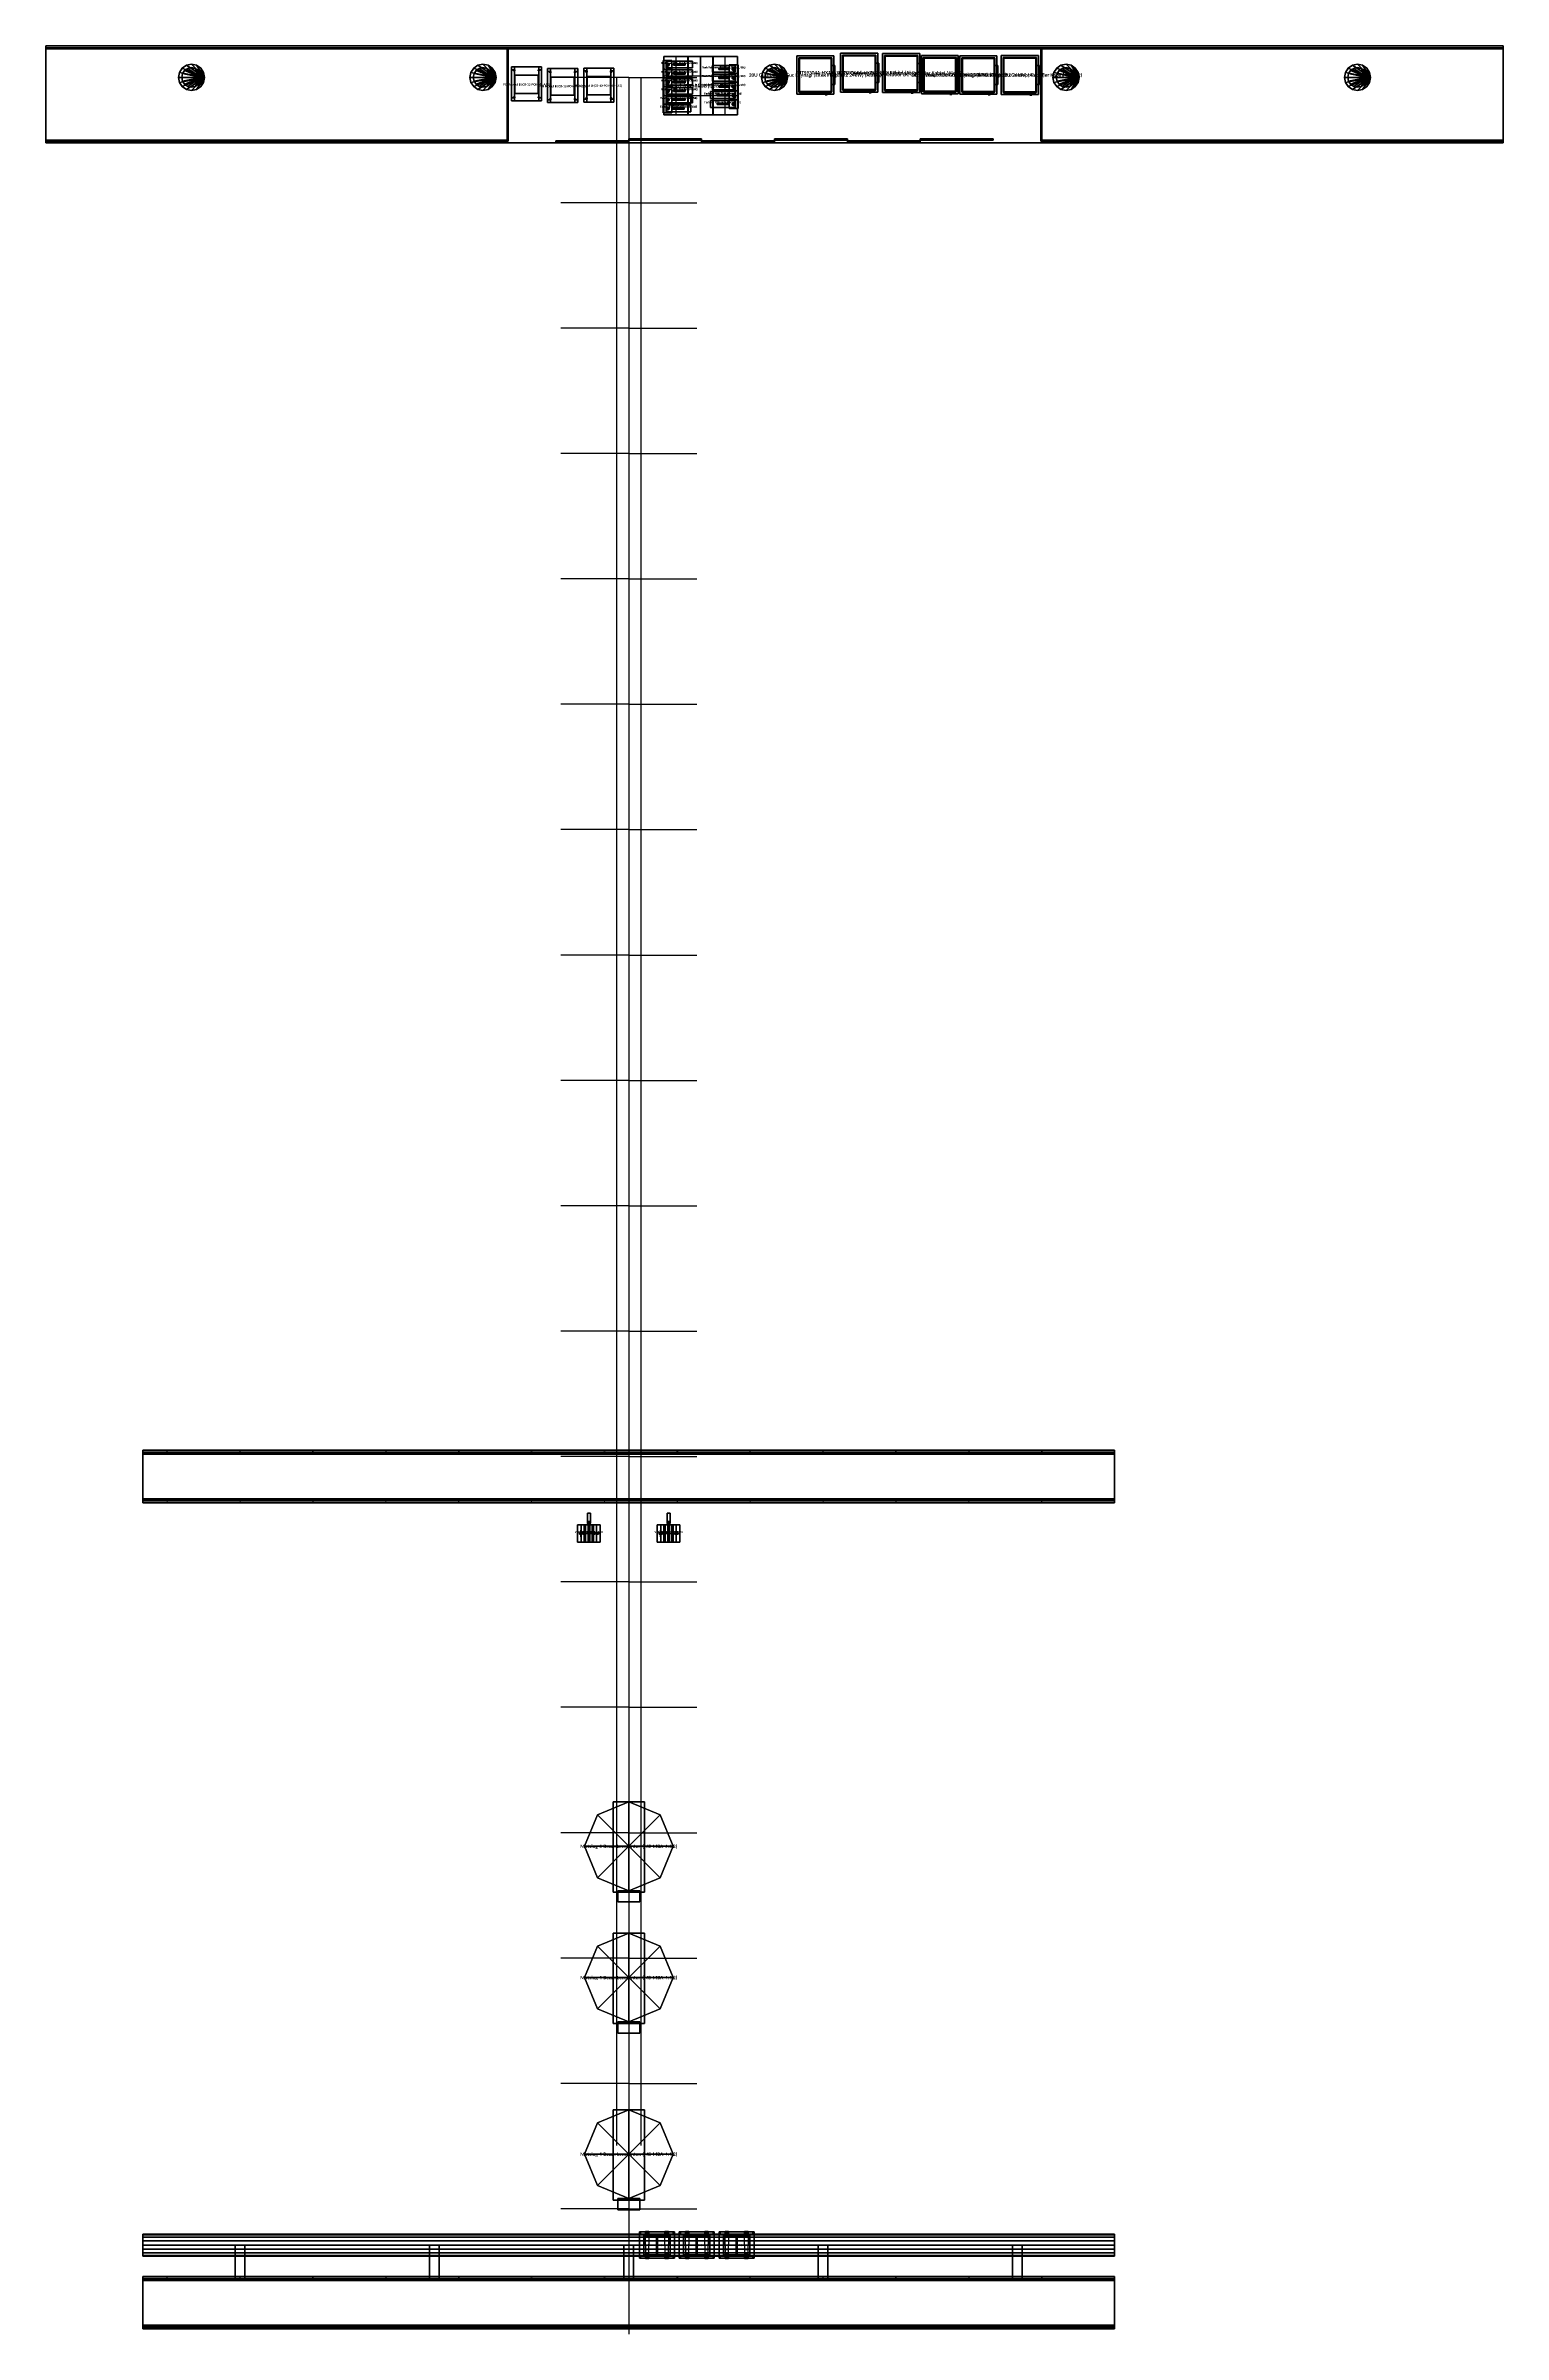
# Model space of a CAD drawing. Header units: metres. Extents: x -15 to 15, y -45.1 to 2.
import ezdxf
from ezdxf.enums import TextEntityAlignment as Align

# ---------------------------------------------------------------- set-up
doc = ezdxf.new("R2010")
doc.units = ezdxf.units.M
for name, color, linetype in [('BLOK_OZEL_PLATFORM', 140, 'CONTINUOUS'), ('CELIK_KIRIS_KOLON', 9, 'CONTINUOUS'), ('EKP_ANTEN_TASIYICI_KOL', 141, 'CONTINUOUS'), ('EKP_MATSING_ANTEN', 2, 'CONTINUOUS'), ('EKP_POI_MODULLERI', 40, 'CONTINUOUS'), ('EKP_POI_TASIYICI_SASE', 30, 'CONTINUOUS'), ('EKP_RECTIFIER_ELTEK_20U', 3, 'CONTINUOUS'), ('EKP_RECTIFIER_MTS9304A', 94, 'CONTINUOUS'), ('EKP_TURK_TELEKOM_RRU', 4, 'CONTINUOUS'), ('EKP_TURKCELL_RRU', 5, 'CONTINUOUS'), ('EKP_VODAFONE_RRU', 1, 'CONTINUOUS'), ('KABLO_TAVALARI', 6, 'CONTINUOUS'), ('KORKULUK_KAPI', 4, 'CONTINUOUS'), ('MONTAJ_BORULARI', 2, 'CONTINUOUS'), ('ZEMIN_PLATFORM', 8, 'CONTINUOUS')]:
    doc.layers.add(name, color=color, linetype=linetype)
doc.styles.get("Standard").update_dxf_attribs({"font": 'calibrib.ttf'})

msp = doc.modelspace()

# ---------------------------------------------------------------- linework, layer by layer
at = {"layer": 'BLOK_OZEL_PLATFORM'}
for p, q in [((-1.261, 1.779, -0.029), (-2.281, 1.779, -0.029)), ((-2.281, 1.779, -0.029), (-2.281, 0.579, -0.029)), ((-1.261, 1.779, 0.011), (-2.281, 1.779, 0.011)), ((-2.281, 1.779, 0.011), (-2.281, 0.579, 0.011)), ((-2.281, 1.779, -0.029), (-2.281, 1.779, 0.011)), ((-2.026, 0.579, 0.011), (-2.026, 1.779, 0.011)), ((-0.761, 1.779, -0.029), (-1.781, 1.779, -0.029)), ((-1.781, 1.779, -0.029), (-1.781, 0.579, -0.029)), ((-0.761, 1.779, 0.011), (-1.781, 1.779, 0.011)), ((-1.781, 1.779, 0.011), (-1.781, 0.579, 0.011)), ((-1.781, 1.779, -0.029), (-1.781, 1.779, 0.011)), ((-1.771, 0.579, 0.011), (-1.771, 1.779, 0.011)), ((-1.526, 0.579, 0.011), (-1.526, 1.779, 0.011)), ((-1.516, 0.579, 0.011), (-1.516, 1.779, 0.011)), ((-1.271, 0.579, 0.011), (-1.271, 1.779, 0.011)), ((-1.261, 0.579, -0.029), (-1.261, 1.779, -0.029)), ((-1.261, 0.579, 0.011), (-1.261, 1.779, 0.011)), ((-1.261, 1.779, -0.029), (-1.261, 1.779, 0.011)), ((-1.016, 0.579, 0.011), (-1.016, 1.779, 0.011)), ((-0.761, 0.579, -0.029), (-0.761, 1.779, -0.029)), ((-0.761, 0.579, 0.011), (-0.761, 1.779, 0.011)), ((-0.761, 1.779, -0.029), (-0.761, 1.779, 0.011)), ((-2.281, 1.379, 0.011), (-1.261, 1.379, 0.011)), ((-2.281, 0.979, 0.011), (-1.261, 0.979, 0.011)), ((-1.781, 1.379, 0.011), (-0.761, 1.379, 0.011)), ((-1.781, 0.979, 0.011), (-0.761, 0.979, 0.011)), ((-2.281, 0.579, -0.029), (-1.261, 0.579, -0.029)), ((-2.281, 0.579, 0.011), (-1.261, 0.579, 0.011)), ((-2.281, 0.579, -0.029), (-2.281, 0.579, 0.011)), ((-1.781, 0.579, -0.029), (-0.761, 0.579, -0.029)), ((-1.781, 0.579, 0.011), (-0.761, 0.579, 0.011)), ((-1.781, 0.579, -0.029), (-1.781, 0.579, 0.011)), ((-1.261, 0.579, -0.029), (-1.261, 0.579, 0.011)), ((-0.761, 0.579, -0.029), (-0.761, 0.579, 0.011))]:
    msp.add_line(p, q, dxfattribs=at)
for points in [[(-2.281, 0.579, -0.029), (-1.261, 0.579, -0.029), (-1.261, 1.779, -0.029), (-2.281, 1.779, -0.029)], [(-2.281, 0.579, 0.011), (-1.261, 0.579, 0.011), (-1.261, 1.779, 0.011), (-2.281, 1.779, 0.011)], [(-2.281, 1.779, -0.029), (-1.261, 1.779, -0.029), (-1.261, 1.779, 0.011), (-2.281, 1.779, 0.011)], [(-2.281, 0.579, -0.029), (-2.281, 1.779, -0.029), (-2.281, 1.779, 0.011), (-2.281, 0.579, 0.011)], [(-1.781, 0.579, -0.029), (-0.761, 0.579, -0.029), (-0.761, 1.779, -0.029), (-1.781, 1.779, -0.029)], [(-1.781, 0.579, 0.011), (-0.761, 0.579, 0.011), (-0.761, 1.779, 0.011), (-1.781, 1.779, 0.011)], [(-1.781, 1.779, -0.029), (-0.761, 1.779, -0.029), (-0.761, 1.779, 0.011), (-1.781, 1.779, 0.011)], [(-1.781, 0.579, -0.029), (-1.781, 1.779, -0.029), (-1.781, 1.779, 0.011), (-1.781, 0.579, 0.011)], [(-1.261, 0.579, -0.029), (-1.261, 1.779, -0.029), (-1.261, 1.779, 0.011), (-1.261, 0.579, 0.011)], [(-0.761, 0.579, -0.029), (-0.761, 1.779, -0.029), (-0.761, 1.779, 0.011), (-0.761, 0.579, 0.011)], [(-2.281, 0.579, -0.029), (-1.261, 0.579, -0.029), (-1.261, 0.579, 0.011), (-2.281, 0.579, 0.011)], [(-1.781, 0.579, -0.029), (-0.761, 0.579, -0.029), (-0.761, 0.579, 0.011), (-1.781, 0.579, 0.011)]]:
    msp.add_3dface(points, dxfattribs=at)
at = {"layer": 'CELIK_KIRIS_KOLON'}
for p, q in [((-3, 1.35, 4.1), (-4.4, 1.35, 6.75)), ((-3, 1.35, 4.1), (-1.6, 1.35, 6.75)), ((-3, -1.23, 4.447), (-4.4, -1.23, 7.097)), ((-3, -1.23, 4.447), (-1.6, -1.23, 7.097)), ((-3, -3.809, 4.794), (-4.4, -3.809, 7.444)), ((-3, -3.809, 4.794), (-1.6, -3.809, 7.444)), ((-3, -6.389, 5.141), (-4.4, -6.389, 7.791)), ((-3, -6.389, 5.141), (-1.6, -6.389, 7.791)), ((-3, -8.968, 5.488), (-4.4, -8.968, 8.138)), ((-3, -8.968, 5.488), (-1.6, -8.968, 8.138)), ((-3, -11.548, 5.835), (-4.4, -11.548, 8.485)), ((-3, -11.548, 5.835), (-1.6, -11.548, 8.485)), ((-3, -14.127, 6.182), (-4.4, -14.127, 8.832)), ((-3, -14.127, 6.182), (-1.6, -14.127, 8.832)), ((-3, -16.707, 6.529), (-4.4, -16.707, 9.179)), ((-3, -16.707, 6.529), (-1.6, -16.707, 9.179)), ((-3, -19.286, 6.876), (-4.4, -19.286, 9.526)), ((-3, -19.286, 6.876), (-1.6, -19.286, 9.526)), ((-3, -21.866, 7.224), (-4.4, -21.866, 9.873)), ((-3, -21.866, 7.224), (-1.6, -21.866, 9.873)), ((-3, -24.446, 7.571), (-4.4, -24.446, 10.221)), ((-3, -24.446, 7.571), (-1.6, -24.446, 10.221)), ((-3, -27.025, 7.918), (-4.4, -27.025, 10.568)), ((-3, -27.025, 7.918), (-1.6, -27.025, 10.568)), ((-3, -29.605, 8.265), (-4.4, -29.605, 10.915)), ((-3, -29.605, 8.265), (-1.6, -29.605, 10.915)), ((-3, -32.184, 8.612), (-4.4, -32.184, 11.262)), ((-3, -32.184, 8.612), (-1.6, -32.184, 11.262)), ((-3, -34.764, 8.959), (-4.4, -34.764, 11.609)), ((-3, -34.764, 8.959), (-1.6, -34.764, 11.609)), ((-3, -37.343, 9.306), (-4.4, -37.343, 11.956)), ((-3, -37.343, 9.306), (-1.6, -37.343, 11.956)), ((-3, -39.923, 9.653), (-4.4, -39.923, 12.303)), ((-3, -39.923, 9.653), (-1.6, -39.923, 12.303)), ((-3, -42.502, 10), (-4.4, -42.502, 12.65)), ((-3, -42.502, 10), (-1.6, -42.502, 12.65)), ((-10.9, -43.248, 5.5), (-11.1, -43.248, 5.5)), ((-11.1, -43.248, 5.5), (-11.1, -43.934, 5.5)), ((-10.9, -43.248, 5.7), (-11.1, -43.248, 5.7)), ((-11.1, -43.248, 5.7), (-11.1, -43.934, 5.7)), ((-11.1, -43.248, 5.5), (-11.1, -43.248, 5.7)), ((-10.9, -43.934, 5.5), (-10.9, -43.248, 5.5)), ((-10.9, -43.934, 5.7), (-10.9, -43.248, 5.7)), ((-10.9, -43.248, 5.5), (-10.9, -43.248, 5.7)), ((-6.9, -43.248, 5.5), (-7.1, -43.248, 5.5)), ((-7.1, -43.248, 5.5), (-7.1, -43.934, 5.5)), ((-6.9, -43.248, 5.7), (-7.1, -43.248, 5.7)), ((-7.1, -43.248, 5.7), (-7.1, -43.934, 5.7)), ((-7.1, -43.248, 5.5), (-7.1, -43.248, 5.7)), ((-6.9, -43.934, 5.5), (-6.9, -43.248, 5.5)), ((-6.9, -43.934, 5.7), (-6.9, -43.248, 5.7)), ((-6.9, -43.248, 5.5), (-6.9, -43.248, 5.7)), ((-2.9, -43.248, 5.5), (-3.1, -43.248, 5.5)), ((-3.1, -43.248, 5.5), (-3.1, -43.934, 5.5)), ((-2.9, -43.248, 5.7), (-3.1, -43.248, 5.7)), ((-3.1, -43.248, 5.7), (-3.1, -43.934, 5.7)), ((-3.1, -43.248, 5.5), (-3.1, -43.248, 5.7)), ((-2.9, -43.934, 5.5), (-2.9, -43.248, 5.5)), ((-2.9, -43.934, 5.7), (-2.9, -43.248, 5.7)), ((-2.9, -43.248, 5.5), (-2.9, -43.248, 5.7)), ((1.1, -43.248, 5.5), (0.9, -43.248, 5.5)), ((0.9, -43.248, 5.5), (0.9, -43.934, 5.5)), ((1.1, -43.248, 5.7), (0.9, -43.248, 5.7)), ((0.9, -43.248, 5.7), (0.9, -43.934, 5.7)), ((0.9, -43.248, 5.5), (0.9, -43.248, 5.7)), ((1.1, -43.934, 5.5), (1.1, -43.248, 5.5)), ((1.1, -43.934, 5.7), (1.1, -43.248, 5.7)), ((1.1, -43.248, 5.5), (1.1, -43.248, 5.7)), ((5.1, -43.248, 5.5), (4.9, -43.248, 5.5)), ((4.9, -43.248, 5.5), (4.9, -43.934, 5.5)), ((5.1, -43.248, 5.7), (4.9, -43.248, 5.7)), ((4.9, -43.248, 5.7), (4.9, -43.934, 5.7)), ((4.9, -43.248, 5.5), (4.9, -43.248, 5.7)), ((5.1, -43.934, 5.5), (5.1, -43.248, 5.5)), ((5.1, -43.934, 5.7), (5.1, -43.248, 5.7)), ((5.1, -43.248, 5.5), (5.1, -43.248, 5.7)), ((-11.1, -43.934, 5.5), (-10.9, -43.934, 5.5)), ((-11.1, -43.934, 5.7), (-10.9, -43.934, 5.7)), ((-11.1, -43.934, 5.5), (-11.1, -43.934, 5.7)), ((-10.9, -43.934, 5.5), (-10.9, -43.934, 5.7)), ((-7.1, -43.934, 5.5), (-6.9, -43.934, 5.5)), ((-7.1, -43.934, 5.7), (-6.9, -43.934, 5.7)), ((-7.1, -43.934, 5.5), (-7.1, -43.934, 5.7)), ((-6.9, -43.934, 5.5), (-6.9, -43.934, 5.7)), ((-3.1, -43.934, 5.5), (-2.9, -43.934, 5.5)), ((-3.1, -43.934, 5.7), (-2.9, -43.934, 5.7)), ((-3.1, -43.934, 5.5), (-3.1, -43.934, 5.7)), ((-2.9, -43.934, 5.5), (-2.9, -43.934, 5.7)), ((0.9, -43.934, 5.5), (1.1, -43.934, 5.5)), ((0.9, -43.934, 5.7), (1.1, -43.934, 5.7)), ((0.9, -43.934, 5.5), (0.9, -43.934, 5.7)), ((1.1, -43.934, 5.5), (1.1, -43.934, 5.7)), ((4.9, -43.934, 5.5), (5.1, -43.934, 5.5)), ((4.9, -43.934, 5.7), (5.1, -43.934, 5.7)), ((4.9, -43.934, 5.5), (4.9, -43.934, 5.7)), ((5.1, -43.934, 5.5), (5.1, -43.934, 5.7))]:
    msp.add_line(p, q, dxfattribs=at)
for points in [[(-11.1, -43.934, 5.5), (-10.9, -43.934, 5.5), (-10.9, -43.248, 5.5), (-11.1, -43.248, 5.5)], [(-11.1, -43.934, 5.7), (-10.9, -43.934, 5.7), (-10.9, -43.248, 5.7), (-11.1, -43.248, 5.7)], [(-11.1, -43.248, 5.5), (-10.9, -43.248, 5.5), (-10.9, -43.248, 5.7), (-11.1, -43.248, 5.7)], [(-11.1, -43.934, 5.5), (-11.1, -43.248, 5.5), (-11.1, -43.248, 5.7), (-11.1, -43.934, 5.7)], [(-10.9, -43.934, 5.5), (-10.9, -43.248, 5.5), (-10.9, -43.248, 5.7), (-10.9, -43.934, 5.7)], [(-7.1, -43.934, 5.5), (-6.9, -43.934, 5.5), (-6.9, -43.248, 5.5), (-7.1, -43.248, 5.5)], [(-7.1, -43.934, 5.7), (-6.9, -43.934, 5.7), (-6.9, -43.248, 5.7), (-7.1, -43.248, 5.7)], [(-7.1, -43.248, 5.5), (-6.9, -43.248, 5.5), (-6.9, -43.248, 5.7), (-7.1, -43.248, 5.7)], [(-7.1, -43.934, 5.5), (-7.1, -43.248, 5.5), (-7.1, -43.248, 5.7), (-7.1, -43.934, 5.7)], [(-6.9, -43.934, 5.5), (-6.9, -43.248, 5.5), (-6.9, -43.248, 5.7), (-6.9, -43.934, 5.7)], [(-3.1, -43.934, 5.5), (-2.9, -43.934, 5.5), (-2.9, -43.248, 5.5), (-3.1, -43.248, 5.5)], [(-3.1, -43.934, 5.7), (-2.9, -43.934, 5.7), (-2.9, -43.248, 5.7), (-3.1, -43.248, 5.7)], [(-3.1, -43.248, 5.5), (-2.9, -43.248, 5.5), (-2.9, -43.248, 5.7), (-3.1, -43.248, 5.7)], [(-3.1, -43.934, 5.5), (-3.1, -43.248, 5.5), (-3.1, -43.248, 5.7), (-3.1, -43.934, 5.7)], [(-2.9, -43.934, 5.5), (-2.9, -43.248, 5.5), (-2.9, -43.248, 5.7), (-2.9, -43.934, 5.7)], [(0.9, -43.934, 5.5), (1.1, -43.934, 5.5), (1.1, -43.248, 5.5), (0.9, -43.248, 5.5)], [(0.9, -43.934, 5.7), (1.1, -43.934, 5.7), (1.1, -43.248, 5.7), (0.9, -43.248, 5.7)], [(0.9, -43.248, 5.5), (1.1, -43.248, 5.5), (1.1, -43.248, 5.7), (0.9, -43.248, 5.7)], [(0.9, -43.934, 5.5), (0.9, -43.248, 5.5), (0.9, -43.248, 5.7), (0.9, -43.934, 5.7)], [(1.1, -43.934, 5.5), (1.1, -43.248, 5.5), (1.1, -43.248, 5.7), (1.1, -43.934, 5.7)], [(4.9, -43.934, 5.5), (5.1, -43.934, 5.5), (5.1, -43.248, 5.5), (4.9, -43.248, 5.5)], [(4.9, -43.934, 5.7), (5.1, -43.934, 5.7), (5.1, -43.248, 5.7), (4.9, -43.248, 5.7)], [(4.9, -43.248, 5.5), (5.1, -43.248, 5.5), (5.1, -43.248, 5.7), (4.9, -43.248, 5.7)], [(4.9, -43.934, 5.5), (4.9, -43.248, 5.5), (4.9, -43.248, 5.7), (4.9, -43.934, 5.7)], [(5.1, -43.934, 5.5), (5.1, -43.248, 5.5), (5.1, -43.248, 5.7), (5.1, -43.934, 5.7)], [(-11.1, -43.934, 5.5), (-10.9, -43.934, 5.5), (-10.9, -43.934, 5.7), (-11.1, -43.934, 5.7)], [(-7.1, -43.934, 5.5), (-6.9, -43.934, 5.5), (-6.9, -43.934, 5.7), (-7.1, -43.934, 5.7)], [(-3.1, -43.934, 5.5), (-2.9, -43.934, 5.5), (-2.9, -43.934, 5.7), (-3.1, -43.934, 5.7)], [(0.9, -43.934, 5.5), (1.1, -43.934, 5.5), (1.1, -43.934, 5.7), (0.9, -43.934, 5.7)], [(4.9, -43.934, 5.5), (5.1, -43.934, 5.5), (5.1, -43.934, 5.7), (4.9, -43.934, 5.7)]]:
    msp.add_3dface(points, dxfattribs=at)
at = {"layer": 'EKP_ANTEN_TASIYICI_KOL'}
for p, q in [((-2.676, -34.13, 6.291), (-3.324, -34.13, 6.291)), ((-3.324, -34.13, 6.291), (-3.324, -35.989, 6.291)), ((-2.676, -34.13, 9.251), (-3.324, -34.13, 9.251)), ((-3.324, -34.13, 9.251), (-3.324, -35.989, 9.251)), ((-3.324, -34.13, 6.291), (-3.324, -34.13, 9.251)), ((-2.676, -35.989, 6.291), (-2.676, -34.13, 6.291)), ((-2.676, -35.989, 9.251), (-2.676, -34.13, 9.251)), ((-2.676, -34.13, 6.291), (-2.676, -34.13, 9.251)), ((-3.324, -35.989, 6.291), (-2.676, -35.989, 6.291)), ((-3.324, -35.989, 9.251), (-2.676, -35.989, 9.251)), ((-3.324, -35.989, 6.291), (-3.324, -35.989, 9.251)), ((-2.676, -35.989, 6.291), (-2.676, -35.989, 9.251)), ((-2.676, -36.83, 6.291), (-3.324, -36.83, 6.291)), ((-3.324, -36.83, 6.291), (-3.324, -38.689, 6.291)), ((-2.676, -36.83, 9.614), (-3.324, -36.83, 9.614)), ((-3.324, -36.83, 9.614), (-3.324, -38.689, 9.614)), ((-3.324, -36.83, 6.291), (-3.324, -36.83, 9.614)), ((-2.676, -38.689, 6.291), (-2.676, -36.83, 6.291)), ((-2.676, -38.689, 9.614), (-2.676, -36.83, 9.614)), ((-2.676, -36.83, 6.291), (-2.676, -36.83, 9.614)), ((-3.324, -38.689, 6.291), (-2.676, -38.689, 6.291)), ((-3.324, -38.689, 9.614), (-2.676, -38.689, 9.614)), ((-3.324, -38.689, 6.291), (-3.324, -38.689, 9.614)), ((-2.676, -38.689, 6.291), (-2.676, -38.689, 9.614)), ((-2.676, -40.464, 4.532), (-3.324, -40.464, 4.532)), ((-3.324, -40.464, 4.532), (-3.324, -42.323, 4.532)), ((-2.676, -40.464, 7.512), (-3.324, -40.464, 7.512)), ((-3.324, -40.464, 7.512), (-3.324, -42.323, 7.512)), ((-3.324, -40.464, 4.532), (-3.324, -40.464, 7.512)), ((-2.676, -42.323, 4.532), (-2.676, -40.464, 4.532)), ((-2.676, -42.323, 7.512), (-2.676, -40.464, 7.512)), ((-2.676, -40.464, 4.532), (-2.676, -40.464, 7.512)), ((-3.324, -42.323, 4.532), (-2.676, -42.323, 4.532)), ((-3.324, -42.323, 7.512), (-2.676, -42.323, 7.512)), ((-3.324, -42.323, 4.532), (-3.324, -42.323, 7.512)), ((-2.676, -42.323, 4.532), (-2.676, -42.323, 7.512))]:
    msp.add_line(p, q, dxfattribs=at)
for points in [[(-3.324, -35.989, 6.291), (-2.676, -35.989, 6.291), (-2.676, -34.13, 6.291), (-3.324, -34.13, 6.291)], [(-3.324, -35.989, 9.251), (-2.676, -35.989, 9.251), (-2.676, -34.13, 9.251), (-3.324, -34.13, 9.251)], [(-3.324, -34.13, 6.291), (-2.676, -34.13, 6.291), (-2.676, -34.13, 9.251), (-3.324, -34.13, 9.251)], [(-3.324, -35.989, 6.291), (-3.324, -34.13, 6.291), (-3.324, -34.13, 9.251), (-3.324, -35.989, 9.251)], [(-2.676, -35.989, 6.291), (-2.676, -34.13, 6.291), (-2.676, -34.13, 9.251), (-2.676, -35.989, 9.251)], [(-3.324, -35.989, 6.291), (-2.676, -35.989, 6.291), (-2.676, -35.989, 9.251), (-3.324, -35.989, 9.251)], [(-3.324, -38.689, 6.291), (-2.676, -38.689, 6.291), (-2.676, -36.83, 6.291), (-3.324, -36.83, 6.291)], [(-3.324, -38.689, 9.614), (-2.676, -38.689, 9.614), (-2.676, -36.83, 9.614), (-3.324, -36.83, 9.614)], [(-3.324, -36.83, 6.291), (-2.676, -36.83, 6.291), (-2.676, -36.83, 9.614), (-3.324, -36.83, 9.614)], [(-3.324, -38.689, 6.291), (-3.324, -36.83, 6.291), (-3.324, -36.83, 9.614), (-3.324, -38.689, 9.614)], [(-2.676, -38.689, 6.291), (-2.676, -36.83, 6.291), (-2.676, -36.83, 9.614), (-2.676, -38.689, 9.614)], [(-3.324, -38.689, 6.291), (-2.676, -38.689, 6.291), (-2.676, -38.689, 9.614), (-3.324, -38.689, 9.614)], [(-3.324, -42.323, 4.532), (-2.676, -42.323, 4.532), (-2.676, -40.464, 4.532), (-3.324, -40.464, 4.532)], [(-3.324, -42.323, 7.512), (-2.676, -42.323, 7.512), (-2.676, -40.464, 7.512), (-3.324, -40.464, 7.512)], [(-3.324, -40.464, 4.532), (-2.676, -40.464, 4.532), (-2.676, -40.464, 7.512), (-3.324, -40.464, 7.512)], [(-3.324, -42.323, 4.532), (-3.324, -40.464, 4.532), (-3.324, -40.464, 7.512), (-3.324, -42.323, 7.512)], [(-2.676, -42.323, 4.532), (-2.676, -40.464, 4.532), (-2.676, -40.464, 7.512), (-2.676, -42.323, 7.512)], [(-3.324, -42.323, 4.532), (-2.676, -42.323, 4.532), (-2.676, -42.323, 7.512), (-3.324, -42.323, 7.512)]]:
    msp.add_3dface(points, dxfattribs=at)
at = {"layer": 'EKP_MATSING_ANTEN'}
for p, q in [((-3, -34.13, 6.291), (-3.646, -34.398, 6.291)), ((-3, -34.13, 7.707), (-3.646, -34.398, 7.707)), ((-2.354, -34.398, 6.291), (-3, -34.13, 6.291)), ((-2.354, -34.398, 7.707), (-3, -34.13, 7.707)), ((-3, -34.13, 6.291), (-3, -34.13, 7.707)), ((-3.646, -34.398, 6.291), (-3.914, -35.044, 6.291)), ((-3.646, -34.398, 7.707), (-3.914, -35.044, 7.707)), ((-3.646, -34.398, 6.291), (-3.646, -34.398, 7.707)), ((-2.086, -35.044, 6.291), (-2.354, -34.398, 6.291)), ((-2.086, -35.044, 7.707), (-2.354, -34.398, 7.707)), ((-2.354, -34.398, 6.291), (-2.354, -34.398, 7.707)), ((-3.914, -35.044, 6.291), (-3.646, -35.69, 6.291)), ((-3.914, -35.044, 7.707), (-3.646, -35.69, 7.707)), ((-3.914, -35.044, 6.291), (-3.914, -35.044, 7.707)), ((-2.354, -35.69, 6.291), (-2.086, -35.044, 6.291)), ((-2.354, -35.69, 7.707), (-2.086, -35.044, 7.707)), ((-2.086, -35.044, 6.291), (-2.086, -35.044, 7.707)), ((-3.646, -35.69, 6.291), (-3, -35.958, 6.291)), ((-3.646, -35.69, 7.707), (-3, -35.958, 7.707)), ((-3.646, -35.69, 6.291), (-3.646, -35.69, 7.707)), ((-3, -35.958, 6.291), (-2.354, -35.69, 6.291)), ((-3, -35.958, 7.707), (-2.354, -35.69, 7.707)), ((-2.354, -35.69, 6.291), (-2.354, -35.69, 7.707)), ((-2.772, -35.958, 6.432), (-3.228, -35.958, 6.432)), ((-3.228, -35.958, 6.432), (-3.228, -36.187, 6.432)), ((-2.772, -35.958, 7.565), (-3.228, -35.958, 7.565)), ((-3.228, -35.958, 7.565), (-3.228, -36.187, 7.565)), ((-3.228, -35.958, 6.432), (-3.228, -35.958, 7.565)), ((-3.228, -36.187, 6.432), (-2.772, -36.187, 6.432)), ((-3.228, -36.187, 7.565), (-2.772, -36.187, 7.565)), ((-3.228, -36.187, 6.432), (-3.228, -36.187, 7.565)), ((-3, -35.958, 6.291), (-3, -35.958, 7.707)), ((-2.772, -36.187, 6.432), (-2.772, -35.958, 6.432)), ((-2.772, -36.187, 7.565), (-2.772, -35.958, 7.565)), ((-2.772, -35.958, 6.432), (-2.772, -35.958, 7.565)), ((-2.772, -36.187, 6.432), (-2.772, -36.187, 7.565)), ((-3.646, -37.098, 6.291), (-3.914, -37.744, 6.291)), ((-3.646, -37.098, 7.707), (-3.914, -37.744, 7.707)), ((-3, -36.83, 6.291), (-3.646, -37.098, 6.291)), ((-3, -36.83, 7.707), (-3.646, -37.098, 7.707)), ((-3.646, -37.098, 6.291), (-3.646, -37.098, 7.707)), ((-2.354, -37.098, 6.291), (-3, -36.83, 6.291)), ((-2.354, -37.098, 7.707), (-3, -36.83, 7.707)), ((-3, -36.83, 6.291), (-3, -36.83, 7.707)), ((-2.086, -37.744, 6.291), (-2.354, -37.098, 6.291)), ((-2.086, -37.744, 7.707), (-2.354, -37.098, 7.707)), ((-2.354, -37.098, 6.291), (-2.354, -37.098, 7.707)), ((-3.914, -37.744, 6.291), (-3.646, -38.39, 6.291)), ((-3.914, -37.744, 7.707), (-3.646, -38.39, 7.707)), ((-3.914, -37.744, 6.291), (-3.914, -37.744, 7.707)), ((-2.354, -38.39, 6.291), (-2.086, -37.744, 6.291)), ((-2.354, -38.39, 7.707), (-2.086, -37.744, 7.707)), ((-2.086, -37.744, 6.291), (-2.086, -37.744, 7.707)), ((-3.646, -38.39, 6.291), (-3, -38.658, 6.291)), ((-3.646, -38.39, 7.707), (-3, -38.658, 7.707)), ((-3.646, -38.39, 6.291), (-3.646, -38.39, 7.707)), ((-3, -38.658, 6.291), (-2.354, -38.39, 6.291)), ((-3, -38.658, 7.707), (-2.354, -38.39, 7.707)), ((-2.354, -38.39, 6.291), (-2.354, -38.39, 7.707)), ((-2.772, -38.658, 6.432), (-3.228, -38.658, 6.432)), ((-3.228, -38.658, 6.432), (-3.228, -38.887, 6.432)), ((-2.772, -38.658, 7.565), (-3.228, -38.658, 7.565)), ((-3.228, -38.658, 7.565), (-3.228, -38.887, 7.565)), ((-3.228, -38.658, 6.432), (-3.228, -38.658, 7.565)), ((-3.228, -38.887, 6.432), (-2.772, -38.887, 6.432)), ((-3.228, -38.887, 7.565), (-2.772, -38.887, 7.565)), ((-3.228, -38.887, 6.432), (-3.228, -38.887, 7.565)), ((-3, -38.658, 6.291), (-3, -38.658, 7.707)), ((-2.772, -38.887, 6.432), (-2.772, -38.658, 6.432)), ((-2.772, -38.887, 7.565), (-2.772, -38.658, 7.565)), ((-2.772, -38.658, 6.432), (-2.772, -38.658, 7.565)), ((-2.772, -38.887, 6.432), (-2.772, -38.887, 7.565)), ((-3, -40.464, 4.532), (-3.646, -40.732, 4.532)), ((-3, -40.464, 5.948), (-3.646, -40.732, 5.948)), ((-2.354, -40.732, 4.532), (-3, -40.464, 4.532)), ((-2.354, -40.732, 5.948), (-3, -40.464, 5.948)), ((-3, -40.464, 4.532), (-3, -40.464, 5.948)), ((-3.646, -40.732, 4.532), (-3.914, -41.378, 4.532)), ((-3.646, -40.732, 5.948), (-3.914, -41.378, 5.948)), ((-3.646, -40.732, 4.532), (-3.646, -40.732, 5.948)), ((-2.086, -41.378, 4.532), (-2.354, -40.732, 4.532)), ((-2.086, -41.378, 5.948), (-2.354, -40.732, 5.948)), ((-2.354, -40.732, 4.532), (-2.354, -40.732, 5.948)), ((-3.914, -41.378, 4.532), (-3.646, -42.024, 4.532)), ((-3.914, -41.378, 5.948), (-3.646, -42.024, 5.948)), ((-3.914, -41.378, 4.532), (-3.914, -41.378, 5.948)), ((-2.354, -42.024, 4.532), (-2.086, -41.378, 4.532)), ((-2.354, -42.024, 5.948), (-2.086, -41.378, 5.948)), ((-2.086, -41.378, 4.532), (-2.086, -41.378, 5.948)), ((-3.646, -42.024, 4.532), (-3, -42.292, 4.532)), ((-3.646, -42.024, 5.948), (-3, -42.292, 5.948)), ((-3.646, -42.024, 4.532), (-3.646, -42.024, 5.948)), ((-2.772, -42.292, 4.673), (-3.228, -42.292, 4.673)), ((-3.228, -42.292, 4.673), (-3.228, -42.52, 4.673)), ((-2.772, -42.292, 5.806), (-3.228, -42.292, 5.806)), ((-3.228, -42.292, 5.806), (-3.228, -42.52, 5.806)), ((-3.228, -42.292, 4.673), (-3.228, -42.292, 5.806)), ((-3, -42.292, 4.532), (-2.354, -42.024, 4.532)), ((-3, -42.292, 5.948), (-2.354, -42.024, 5.948)), ((-3, -42.292, 4.532), (-3, -42.292, 5.948)), ((-2.772, -42.52, 4.673), (-2.772, -42.292, 4.673)), ((-2.772, -42.52, 5.806), (-2.772, -42.292, 5.806)), ((-2.772, -42.292, 4.673), (-2.772, -42.292, 5.806)), ((-2.354, -42.024, 4.532), (-2.354, -42.024, 5.948)), ((-3.228, -42.52, 4.673), (-2.772, -42.52, 4.673)), ((-3.228, -42.52, 5.806), (-2.772, -42.52, 5.806)), ((-3.228, -42.52, 4.673), (-3.228, -42.52, 5.806)), ((-2.772, -42.52, 4.673), (-2.772, -42.52, 5.806))]:
    msp.add_line(p, q, dxfattribs=at)
for points in [[(-3, -34.13, 6.291), (-3.646, -34.398, 6.291), (-3.646, -34.398, 7.707), (-3, -34.13, 7.707)], [(-3, -35.044, 6.291), (-3, -34.13, 6.291), (-3.646, -34.398, 6.291)], [(-3, -35.044, 7.707), (-3, -34.13, 7.707), (-3.646, -34.398, 7.707)], [(-2.354, -34.398, 6.291), (-3, -34.13, 6.291), (-3, -34.13, 7.707), (-2.354, -34.398, 7.707)], [(-3, -35.044, 6.291), (-2.354, -34.398, 6.291), (-3, -34.13, 6.291)], [(-3, -35.044, 7.707), (-2.354, -34.398, 7.707), (-3, -34.13, 7.707)], [(-3.646, -34.398, 6.291), (-3.914, -35.044, 6.291), (-3.914, -35.044, 7.707), (-3.646, -34.398, 7.707)], [(-3, -35.044, 6.291), (-3.646, -34.398, 6.291), (-3.914, -35.044, 6.291)], [(-3, -35.044, 7.707), (-3.646, -34.398, 7.707), (-3.914, -35.044, 7.707)], [(-3, -35.044, 6.291), (-2.086, -35.044, 6.291), (-2.354, -34.398, 6.291)], [(-3, -35.044, 7.707), (-2.086, -35.044, 7.707), (-2.354, -34.398, 7.707)], [(-2.086, -35.044, 6.291), (-2.354, -34.398, 6.291), (-2.354, -34.398, 7.707), (-2.086, -35.044, 7.707)], [(-3.914, -35.044, 6.291), (-3.646, -35.69, 6.291), (-3.646, -35.69, 7.707), (-3.914, -35.044, 7.707)], [(-3, -35.044, 6.291), (-3.914, -35.044, 6.291), (-3.646, -35.69, 6.291)], [(-3, -35.044, 7.707), (-3.914, -35.044, 7.707), (-3.646, -35.69, 7.707)], [(-3, -35.044, 6.291), (-3.646, -35.69, 6.291), (-3, -35.958, 6.291)], [(-3, -35.044, 7.707), (-3.646, -35.69, 7.707), (-3, -35.958, 7.707)], [(-3, -35.044, 6.291), (-3, -35.958, 6.291), (-2.354, -35.69, 6.291)], [(-3, -35.044, 7.707), (-3, -35.958, 7.707), (-2.354, -35.69, 7.707)], [(-3, -35.044, 6.291), (-2.354, -35.69, 6.291), (-2.086, -35.044, 6.291)], [(-3, -35.044, 7.707), (-2.354, -35.69, 7.707), (-2.086, -35.044, 7.707)], [(-2.354, -35.69, 6.291), (-2.086, -35.044, 6.291), (-2.086, -35.044, 7.707), (-2.354, -35.69, 7.707)], [(-3.646, -35.69, 6.291), (-3, -35.958, 6.291), (-3, -35.958, 7.707), (-3.646, -35.69, 7.707)], [(-3, -35.958, 6.291), (-2.354, -35.69, 6.291), (-2.354, -35.69, 7.707), (-3, -35.958, 7.707)], [(-3.228, -36.187, 6.432), (-2.772, -36.187, 6.432), (-2.772, -35.958, 6.432), (-3.228, -35.958, 6.432)], [(-3.228, -36.187, 7.565), (-2.772, -36.187, 7.565), (-2.772, -35.958, 7.565), (-3.228, -35.958, 7.565)], [(-3.228, -35.958, 6.432), (-2.772, -35.958, 6.432), (-2.772, -35.958, 7.565), (-3.228, -35.958, 7.565)], [(-3.228, -36.187, 6.432), (-3.228, -35.958, 6.432), (-3.228, -35.958, 7.565), (-3.228, -36.187, 7.565)], [(-3.228, -36.187, 6.432), (-2.772, -36.187, 6.432), (-2.772, -36.187, 7.565), (-3.228, -36.187, 7.565)], [(-2.772, -36.187, 6.432), (-2.772, -35.958, 6.432), (-2.772, -35.958, 7.565), (-2.772, -36.187, 7.565)], [(-3.646, -37.098, 6.291), (-3.914, -37.744, 6.291), (-3.914, -37.744, 7.707), (-3.646, -37.098, 7.707)], [(-3, -37.744, 6.291), (-3.646, -37.098, 6.291), (-3.914, -37.744, 6.291)], [(-3, -37.744, 7.707), (-3.646, -37.098, 7.707), (-3.914, -37.744, 7.707)], [(-3, -36.83, 6.291), (-3.646, -37.098, 6.291), (-3.646, -37.098, 7.707), (-3, -36.83, 7.707)], [(-3, -37.744, 6.291), (-3, -36.83, 6.291), (-3.646, -37.098, 6.291)], [(-3, -37.744, 7.707), (-3, -36.83, 7.707), (-3.646, -37.098, 7.707)], [(-2.354, -37.098, 6.291), (-3, -36.83, 6.291), (-3, -36.83, 7.707), (-2.354, -37.098, 7.707)], [(-3, -37.744, 6.291), (-2.354, -37.098, 6.291), (-3, -36.83, 6.291)], [(-3, -37.744, 7.707), (-2.354, -37.098, 7.707), (-3, -36.83, 7.707)], [(-3, -37.744, 6.291), (-2.086, -37.744, 6.291), (-2.354, -37.098, 6.291)], [(-3, -37.744, 7.707), (-2.086, -37.744, 7.707), (-2.354, -37.098, 7.707)], [(-2.086, -37.744, 6.291), (-2.354, -37.098, 6.291), (-2.354, -37.098, 7.707), (-2.086, -37.744, 7.707)], [(-3.914, -37.744, 6.291), (-3.646, -38.39, 6.291), (-3.646, -38.39, 7.707), (-3.914, -37.744, 7.707)], [(-3, -37.744, 6.291), (-3.914, -37.744, 6.291), (-3.646, -38.39, 6.291)], [(-3, -37.744, 7.707), (-3.914, -37.744, 7.707), (-3.646, -38.39, 7.707)], [(-3, -37.744, 6.291), (-3.646, -38.39, 6.291), (-3, -38.658, 6.291)], [(-3, -37.744, 7.707), (-3.646, -38.39, 7.707), (-3, -38.658, 7.707)], [(-3, -37.744, 6.291), (-3, -38.658, 6.291), (-2.354, -38.39, 6.291)], [(-3, -37.744, 7.707), (-3, -38.658, 7.707), (-2.354, -38.39, 7.707)], [(-3, -37.744, 6.291), (-2.354, -38.39, 6.291), (-2.086, -37.744, 6.291)], [(-3, -37.744, 7.707), (-2.354, -38.39, 7.707), (-2.086, -37.744, 7.707)], [(-2.354, -38.39, 6.291), (-2.086, -37.744, 6.291), (-2.086, -37.744, 7.707), (-2.354, -38.39, 7.707)], [(-3.646, -38.39, 6.291), (-3, -38.658, 6.291), (-3, -38.658, 7.707), (-3.646, -38.39, 7.707)], [(-3, -38.658, 6.291), (-2.354, -38.39, 6.291), (-2.354, -38.39, 7.707), (-3, -38.658, 7.707)], [(-3.228, -38.887, 6.432), (-2.772, -38.887, 6.432), (-2.772, -38.658, 6.432), (-3.228, -38.658, 6.432)], [(-3.228, -38.887, 7.565), (-2.772, -38.887, 7.565), (-2.772, -38.658, 7.565), (-3.228, -38.658, 7.565)], [(-3.228, -38.658, 6.432), (-2.772, -38.658, 6.432), (-2.772, -38.658, 7.565), (-3.228, -38.658, 7.565)], [(-3.228, -38.887, 6.432), (-3.228, -38.658, 6.432), (-3.228, -38.658, 7.565), (-3.228, -38.887, 7.565)], [(-3.228, -38.887, 6.432), (-2.772, -38.887, 6.432), (-2.772, -38.887, 7.565), (-3.228, -38.887, 7.565)], [(-2.772, -38.887, 6.432), (-2.772, -38.658, 6.432), (-2.772, -38.658, 7.565), (-2.772, -38.887, 7.565)], [(-3, -40.464, 4.532), (-3.646, -40.732, 4.532), (-3.646, -40.732, 5.948), (-3, -40.464, 5.948)], [(-3, -41.378, 4.532), (-3, -40.464, 4.532), (-3.646, -40.732, 4.532)], [(-3, -41.378, 5.948), (-3, -40.464, 5.948), (-3.646, -40.732, 5.948)], [(-2.354, -40.732, 4.532), (-3, -40.464, 4.532), (-3, -40.464, 5.948), (-2.354, -40.732, 5.948)], [(-3, -41.378, 4.532), (-2.354, -40.732, 4.532), (-3, -40.464, 4.532)], [(-3, -41.378, 5.948), (-2.354, -40.732, 5.948), (-3, -40.464, 5.948)], [(-3.646, -40.732, 4.532), (-3.914, -41.378, 4.532), (-3.914, -41.378, 5.948), (-3.646, -40.732, 5.948)], [(-3, -41.378, 4.532), (-3.646, -40.732, 4.532), (-3.914, -41.378, 4.532)], [(-3, -41.378, 5.948), (-3.646, -40.732, 5.948), (-3.914, -41.378, 5.948)], [(-3, -41.378, 4.532), (-2.086, -41.378, 4.532), (-2.354, -40.732, 4.532)], [(-3, -41.378, 5.948), (-2.086, -41.378, 5.948), (-2.354, -40.732, 5.948)], [(-2.086, -41.378, 4.532), (-2.354, -40.732, 4.532), (-2.354, -40.732, 5.948), (-2.086, -41.378, 5.948)], [(-3.914, -41.378, 4.532), (-3.646, -42.024, 4.532), (-3.646, -42.024, 5.948), (-3.914, -41.378, 5.948)], [(-3, -41.378, 4.532), (-3.914, -41.378, 4.532), (-3.646, -42.024, 4.532)], [(-3, -41.378, 5.948), (-3.914, -41.378, 5.948), (-3.646, -42.024, 5.948)], [(-3, -41.378, 4.532), (-3.646, -42.024, 4.532), (-3, -42.292, 4.532)], [(-3, -41.378, 5.948), (-3.646, -42.024, 5.948), (-3, -42.292, 5.948)], [(-3, -41.378, 4.532), (-3, -42.292, 4.532), (-2.354, -42.024, 4.532)], [(-3, -41.378, 5.948), (-3, -42.292, 5.948), (-2.354, -42.024, 5.948)], [(-3, -41.378, 4.532), (-2.354, -42.024, 4.532), (-2.086, -41.378, 4.532)], [(-3, -41.378, 5.948), (-2.354, -42.024, 5.948), (-2.086, -41.378, 5.948)], [(-2.354, -42.024, 4.532), (-2.086, -41.378, 4.532), (-2.086, -41.378, 5.948), (-2.354, -42.024, 5.948)], [(-3.646, -42.024, 4.532), (-3, -42.292, 4.532), (-3, -42.292, 5.948), (-3.646, -42.024, 5.948)], [(-3.228, -42.52, 4.673), (-2.772, -42.52, 4.673), (-2.772, -42.292, 4.673), (-3.228, -42.292, 4.673)], [(-3.228, -42.52, 5.806), (-2.772, -42.52, 5.806), (-2.772, -42.292, 5.806), (-3.228, -42.292, 5.806)], [(-3.228, -42.292, 4.673), (-2.772, -42.292, 4.673), (-2.772, -42.292, 5.806), (-3.228, -42.292, 5.806)], [(-3.228, -42.52, 4.673), (-3.228, -42.292, 4.673), (-3.228, -42.292, 5.806), (-3.228, -42.52, 5.806)], [(-3, -42.292, 4.532), (-2.354, -42.024, 4.532), (-2.354, -42.024, 5.948), (-3, -42.292, 5.948)], [(-2.772, -42.52, 4.673), (-2.772, -42.292, 4.673), (-2.772, -42.292, 5.806), (-2.772, -42.52, 5.806)], [(-3.228, -42.52, 4.673), (-2.772, -42.52, 4.673), (-2.772, -42.52, 5.806), (-3.228, -42.52, 5.806)]]:
    msp.add_3dface(points, dxfattribs=at)
at = {"layer": 'EKP_POI_MODULLERI'}
for p, q in [((-4.863, 1.392, 0.158), (-5.343, 1.392, 0.158)), ((-5.343, 1.392, 0.158), (-5.343, 1.017, 0.158)), ((-4.863, 1.392, 0.422), (-5.343, 1.392, 0.422)), ((-5.343, 1.392, 0.422), (-5.343, 1.017, 0.422)), ((-5.343, 1.392, 0.158), (-5.343, 1.392, 0.422)), ((-4.863, 1.392, 0.473), (-5.343, 1.392, 0.473)), ((-5.343, 1.392, 0.473), (-5.343, 1.017, 0.473)), ((-4.863, 1.392, 0.737), (-5.343, 1.392, 0.737)), ((-5.343, 1.392, 0.737), (-5.343, 1.017, 0.737)), ((-5.343, 1.392, 0.473), (-5.343, 1.392, 0.737)), ((-4.863, 1.392, 0.788), (-5.343, 1.392, 0.788)), ((-5.343, 1.392, 0.788), (-5.343, 1.017, 0.788)), ((-4.863, 1.392, 1.052), (-5.343, 1.392, 1.052)), ((-5.343, 1.392, 1.052), (-5.343, 1.017, 1.052)), ((-5.343, 1.392, 0.788), (-5.343, 1.392, 1.052)), ((-4.863, 1.392, 1.103), (-5.343, 1.392, 1.103)), ((-5.343, 1.392, 1.103), (-5.343, 1.017, 1.103)), ((-4.863, 1.392, 1.367), (-5.343, 1.392, 1.367)), ((-5.343, 1.392, 1.367), (-5.343, 1.017, 1.367)), ((-5.343, 1.392, 1.103), (-5.343, 1.392, 1.367)), ((-5.343, 1.017, 0.158), (-4.863, 1.017, 0.158)), ((-5.343, 1.017, 0.422), (-4.863, 1.017, 0.422)), ((-5.343, 1.017, 0.158), (-5.343, 1.017, 0.422)), ((-5.343, 1.017, 0.473), (-4.863, 1.017, 0.473)), ((-5.343, 1.017, 0.737), (-4.863, 1.017, 0.737)), ((-5.343, 1.017, 0.473), (-5.343, 1.017, 0.737)), ((-5.343, 1.017, 0.788), (-4.863, 1.017, 0.788)), ((-5.343, 1.017, 1.052), (-4.863, 1.017, 1.052)), ((-5.343, 1.017, 0.788), (-5.343, 1.017, 1.052)), ((-5.343, 1.017, 1.103), (-4.863, 1.017, 1.103)), ((-5.343, 1.017, 1.367), (-4.863, 1.017, 1.367)), ((-5.343, 1.017, 1.103), (-5.343, 1.017, 1.367)), ((-4.863, 1.017, 0.158), (-4.863, 1.392, 0.158)), ((-4.863, 1.017, 0.422), (-4.863, 1.392, 0.422)), ((-4.863, 1.392, 0.158), (-4.863, 1.392, 0.422)), ((-4.863, 1.017, 0.473), (-4.863, 1.392, 0.473)), ((-4.863, 1.017, 0.737), (-4.863, 1.392, 0.737)), ((-4.863, 1.392, 0.473), (-4.863, 1.392, 0.737)), ((-4.863, 1.017, 0.788), (-4.863, 1.392, 0.788)), ((-4.863, 1.017, 1.052), (-4.863, 1.392, 1.052)), ((-4.863, 1.392, 0.788), (-4.863, 1.392, 1.052)), ((-4.863, 1.017, 1.103), (-4.863, 1.392, 1.103)), ((-4.863, 1.017, 1.367), (-4.863, 1.392, 1.367)), ((-4.863, 1.392, 1.103), (-4.863, 1.392, 1.367)), ((-4.863, 1.017, 0.158), (-4.863, 1.017, 0.422)), ((-4.863, 1.017, 0.473), (-4.863, 1.017, 0.737)), ((-4.863, 1.017, 0.788), (-4.863, 1.017, 1.052)), ((-4.863, 1.017, 1.103), (-4.863, 1.017, 1.367)), ((-4.121, 1.356, 0.158), (-4.601, 1.356, 0.158)), ((-4.601, 1.356, 0.158), (-4.601, 0.981, 0.158)), ((-4.121, 1.356, 0.422), (-4.601, 1.356, 0.422)), ((-4.601, 1.356, 0.422), (-4.601, 0.981, 0.422)), ((-4.601, 1.356, 0.158), (-4.601, 1.356, 0.422)), ((-4.121, 1.356, 0.473), (-4.601, 1.356, 0.473)), ((-4.601, 1.356, 0.473), (-4.601, 0.981, 0.473)), ((-4.121, 1.356, 0.737), (-4.601, 1.356, 0.737)), ((-4.601, 1.356, 0.737), (-4.601, 0.981, 0.737)), ((-4.601, 1.356, 0.473), (-4.601, 1.356, 0.737)), ((-4.121, 1.356, 0.788), (-4.601, 1.356, 0.788)), ((-4.601, 1.356, 0.788), (-4.601, 0.981, 0.788)), ((-4.121, 1.356, 1.052), (-4.601, 1.356, 1.052)), ((-4.601, 1.356, 1.052), (-4.601, 0.981, 1.052)), ((-4.601, 1.356, 0.788), (-4.601, 1.356, 1.052)), ((-4.121, 1.356, 1.103), (-4.601, 1.356, 1.103)), ((-4.601, 1.356, 1.103), (-4.601, 0.981, 1.103)), ((-4.121, 1.356, 1.367), (-4.601, 1.356, 1.367)), ((-4.601, 1.356, 1.367), (-4.601, 0.981, 1.367)), ((-4.601, 1.356, 1.103), (-4.601, 1.356, 1.367)), ((-4.601, 0.981, 0.158), (-4.121, 0.981, 0.158)), ((-4.601, 0.981, 0.422), (-4.121, 0.981, 0.422)), ((-4.601, 0.981, 0.158), (-4.601, 0.981, 0.422)), ((-4.601, 0.981, 0.473), (-4.121, 0.981, 0.473)), ((-4.601, 0.981, 0.737), (-4.121, 0.981, 0.737)), ((-4.601, 0.981, 0.473), (-4.601, 0.981, 0.737)), ((-4.601, 0.981, 0.788), (-4.121, 0.981, 0.788)), ((-4.601, 0.981, 1.052), (-4.121, 0.981, 1.052)), ((-4.601, 0.981, 0.788), (-4.601, 0.981, 1.052)), ((-4.601, 0.981, 1.103), (-4.121, 0.981, 1.103)), ((-4.601, 0.981, 1.367), (-4.121, 0.981, 1.367)), ((-4.601, 0.981, 1.103), (-4.601, 0.981, 1.367)), ((-4.121, 0.981, 0.158), (-4.121, 1.356, 0.158)), ((-4.121, 0.981, 0.422), (-4.121, 1.356, 0.422)), ((-4.121, 1.356, 0.158), (-4.121, 1.356, 0.422)), ((-4.121, 0.981, 0.473), (-4.121, 1.356, 0.473)), ((-4.121, 0.981, 0.737), (-4.121, 1.356, 0.737)), ((-4.121, 1.356, 0.473), (-4.121, 1.356, 0.737)), ((-4.121, 0.981, 0.788), (-4.121, 1.356, 0.788)), ((-4.121, 0.981, 1.052), (-4.121, 1.356, 1.052)), ((-4.121, 1.356, 0.788), (-4.121, 1.356, 1.052)), ((-4.121, 0.981, 1.103), (-4.121, 1.356, 1.103)), ((-4.121, 0.981, 1.367), (-4.121, 1.356, 1.367)), ((-4.121, 1.356, 1.103), (-4.121, 1.356, 1.367)), ((-4.121, 0.981, 0.158), (-4.121, 0.981, 0.422)), ((-4.121, 0.981, 0.473), (-4.121, 0.981, 0.737)), ((-4.121, 0.981, 0.788), (-4.121, 0.981, 1.052)), ((-4.121, 0.981, 1.103), (-4.121, 0.981, 1.367)), ((-3.376, 1.366, 0.158), (-3.856, 1.366, 0.158)), ((-3.856, 1.366, 0.158), (-3.856, 0.991, 0.158)), ((-3.376, 1.366, 0.422), (-3.856, 1.366, 0.422)), ((-3.856, 1.366, 0.422), (-3.856, 0.991, 0.422)), ((-3.856, 1.366, 0.158), (-3.856, 1.366, 0.422)), ((-3.376, 1.366, 0.473), (-3.856, 1.366, 0.473)), ((-3.856, 1.366, 0.473), (-3.856, 0.991, 0.473)), ((-3.376, 1.366, 0.737), (-3.856, 1.366, 0.737)), ((-3.856, 1.366, 0.737), (-3.856, 0.991, 0.737)), ((-3.856, 1.366, 0.473), (-3.856, 1.366, 0.737)), ((-3.376, 1.366, 0.788), (-3.856, 1.366, 0.788)), ((-3.856, 1.366, 0.788), (-3.856, 0.991, 0.788)), ((-3.376, 1.366, 1.052), (-3.856, 1.366, 1.052)), ((-3.856, 1.366, 1.052), (-3.856, 0.991, 1.052)), ((-3.856, 1.366, 0.788), (-3.856, 1.366, 1.052)), ((-3.376, 1.366, 1.103), (-3.856, 1.366, 1.103)), ((-3.856, 1.366, 1.103), (-3.856, 0.991, 1.103)), ((-3.376, 1.366, 1.367), (-3.856, 1.366, 1.367)), ((-3.856, 1.366, 1.367), (-3.856, 0.991, 1.367)), ((-3.856, 1.366, 1.103), (-3.856, 1.366, 1.367)), ((-3.856, 0.991, 0.158), (-3.376, 0.991, 0.158)), ((-3.856, 0.991, 0.422), (-3.376, 0.991, 0.422)), ((-3.856, 0.991, 0.158), (-3.856, 0.991, 0.422)), ((-3.856, 0.991, 0.473), (-3.376, 0.991, 0.473)), ((-3.856, 0.991, 0.737), (-3.376, 0.991, 0.737)), ((-3.856, 0.991, 0.473), (-3.856, 0.991, 0.737)), ((-3.856, 0.991, 0.788), (-3.376, 0.991, 0.788)), ((-3.856, 0.991, 1.052), (-3.376, 0.991, 1.052)), ((-3.856, 0.991, 0.788), (-3.856, 0.991, 1.052)), ((-3.856, 0.991, 1.103), (-3.376, 0.991, 1.103)), ((-3.856, 0.991, 1.367), (-3.376, 0.991, 1.367)), ((-3.856, 0.991, 1.103), (-3.856, 0.991, 1.367)), ((-3.376, 0.991, 0.158), (-3.376, 1.366, 0.158)), ((-3.376, 0.991, 0.422), (-3.376, 1.366, 0.422)), ((-3.376, 1.366, 0.158), (-3.376, 1.366, 0.422)), ((-3.376, 0.991, 0.473), (-3.376, 1.366, 0.473)), ((-3.376, 0.991, 0.737), (-3.376, 1.366, 0.737)), ((-3.376, 1.366, 0.473), (-3.376, 1.366, 0.737)), ((-3.376, 0.991, 0.788), (-3.376, 1.366, 0.788)), ((-3.376, 0.991, 1.052), (-3.376, 1.366, 1.052)), ((-3.376, 1.366, 0.788), (-3.376, 1.366, 1.052)), ((-3.376, 0.991, 1.103), (-3.376, 1.366, 1.103)), ((-3.376, 0.991, 1.367), (-3.376, 1.366, 1.367)), ((-3.376, 1.366, 1.103), (-3.376, 1.366, 1.367)), ((-3.376, 0.991, 0.158), (-3.376, 0.991, 0.422)), ((-3.376, 0.991, 0.473), (-3.376, 0.991, 0.737)), ((-3.376, 0.991, 0.788), (-3.376, 0.991, 1.052)), ((-3.376, 0.991, 1.103), (-3.376, 0.991, 1.367)), ((-2.43, -43.048, 5.535), (-2.69, -43.048, 5.535)), ((-2.69, -43.048, 5.535), (-2.69, -43.448, 5.535)), ((-2.43, -43.048, 5.885), (-2.69, -43.048, 5.885)), ((-2.69, -43.048, 5.885), (-2.69, -43.448, 5.885)), ((-2.69, -43.048, 5.535), (-2.69, -43.048, 5.885)), ((-2.43, -43.448, 5.535), (-2.43, -43.048, 5.535)), ((-2.43, -43.448, 5.885), (-2.43, -43.048, 5.885)), ((-2.43, -43.048, 5.535), (-2.43, -43.048, 5.885)), ((-2.15, -43.048, 5.535), (-2.41, -43.048, 5.535)), ((-2.41, -43.048, 5.535), (-2.41, -43.448, 5.535)), ((-2.15, -43.048, 5.885), (-2.41, -43.048, 5.885)), ((-2.41, -43.048, 5.885), (-2.41, -43.448, 5.885)), ((-2.41, -43.048, 5.535), (-2.41, -43.048, 5.885)), ((-2.15, -43.448, 5.535), (-2.15, -43.048, 5.535)), ((-2.15, -43.448, 5.885), (-2.15, -43.048, 5.885)), ((-2.15, -43.048, 5.535), (-2.15, -43.048, 5.885)), ((-1.61, -43.048, 5.535), (-1.87, -43.048, 5.535)), ((-1.87, -43.048, 5.535), (-1.87, -43.448, 5.535)), ((-1.61, -43.048, 5.885), (-1.87, -43.048, 5.885)), ((-1.87, -43.048, 5.885), (-1.87, -43.448, 5.885)), ((-1.87, -43.048, 5.535), (-1.87, -43.048, 5.885)), ((-1.61, -43.448, 5.535), (-1.61, -43.048, 5.535)), ((-1.61, -43.448, 5.885), (-1.61, -43.048, 5.885)), ((-1.61, -43.048, 5.535), (-1.61, -43.048, 5.885)), ((-1.33, -43.048, 5.535), (-1.59, -43.048, 5.535)), ((-1.59, -43.048, 5.535), (-1.59, -43.448, 5.535)), ((-1.33, -43.048, 5.885), (-1.59, -43.048, 5.885)), ((-1.59, -43.048, 5.885), (-1.59, -43.448, 5.885)), ((-1.59, -43.048, 5.535), (-1.59, -43.048, 5.885)), ((-1.33, -43.448, 5.535), (-1.33, -43.048, 5.535)), ((-1.33, -43.448, 5.885), (-1.33, -43.048, 5.885)), ((-1.33, -43.048, 5.535), (-1.33, -43.048, 5.885)), ((-0.79, -43.048, 5.535), (-1.05, -43.048, 5.535)), ((-1.05, -43.048, 5.535), (-1.05, -43.448, 5.535)), ((-0.79, -43.048, 5.885), (-1.05, -43.048, 5.885)), ((-1.05, -43.048, 5.885), (-1.05, -43.448, 5.885)), ((-1.05, -43.048, 5.535), (-1.05, -43.048, 5.885)), ((-0.79, -43.448, 5.535), (-0.79, -43.048, 5.535)), ((-0.79, -43.448, 5.885), (-0.79, -43.048, 5.885)), ((-0.79, -43.048, 5.535), (-0.79, -43.048, 5.885)), ((-0.51, -43.048, 5.535), (-0.77, -43.048, 5.535)), ((-0.77, -43.048, 5.535), (-0.77, -43.448, 5.535)), ((-0.51, -43.048, 5.885), (-0.77, -43.048, 5.885)), ((-0.77, -43.048, 5.885), (-0.77, -43.448, 5.885)), ((-0.77, -43.048, 5.535), (-0.77, -43.048, 5.885)), ((-0.51, -43.448, 5.535), (-0.51, -43.048, 5.535)), ((-0.51, -43.448, 5.885), (-0.51, -43.048, 5.885)), ((-0.51, -43.048, 5.535), (-0.51, -43.048, 5.885)), ((-2.69, -43.448, 5.535), (-2.43, -43.448, 5.535)), ((-2.69, -43.448, 5.885), (-2.43, -43.448, 5.885)), ((-2.69, -43.448, 5.535), (-2.69, -43.448, 5.885)), ((-2.43, -43.448, 5.535), (-2.43, -43.448, 5.885)), ((-2.41, -43.448, 5.535), (-2.15, -43.448, 5.535)), ((-2.41, -43.448, 5.885), (-2.15, -43.448, 5.885)), ((-2.41, -43.448, 5.535), (-2.41, -43.448, 5.885)), ((-2.15, -43.448, 5.535), (-2.15, -43.448, 5.885)), ((-1.87, -43.448, 5.535), (-1.61, -43.448, 5.535)), ((-1.87, -43.448, 5.885), (-1.61, -43.448, 5.885)), ((-1.87, -43.448, 5.535), (-1.87, -43.448, 5.885)), ((-1.61, -43.448, 5.535), (-1.61, -43.448, 5.885)), ((-1.59, -43.448, 5.535), (-1.33, -43.448, 5.535)), ((-1.59, -43.448, 5.885), (-1.33, -43.448, 5.885)), ((-1.59, -43.448, 5.535), (-1.59, -43.448, 5.885)), ((-1.33, -43.448, 5.535), (-1.33, -43.448, 5.885)), ((-1.05, -43.448, 5.535), (-0.79, -43.448, 5.535)), ((-1.05, -43.448, 5.885), (-0.79, -43.448, 5.885)), ((-1.05, -43.448, 5.535), (-1.05, -43.448, 5.885)), ((-0.79, -43.448, 5.535), (-0.79, -43.448, 5.885)), ((-0.77, -43.448, 5.535), (-0.51, -43.448, 5.535)), ((-0.77, -43.448, 5.885), (-0.51, -43.448, 5.885)), ((-0.77, -43.448, 5.535), (-0.77, -43.448, 5.885)), ((-0.51, -43.448, 5.535), (-0.51, -43.448, 5.885))]:
    msp.add_line(p, q, dxfattribs=at)
for points in [[(-5.343, 1.017, 0.158), (-4.863, 1.017, 0.158), (-4.863, 1.392, 0.158), (-5.343, 1.392, 0.158)], [(-5.343, 1.017, 0.422), (-4.863, 1.017, 0.422), (-4.863, 1.392, 0.422), (-5.343, 1.392, 0.422)], [(-5.343, 1.392, 0.158), (-4.863, 1.392, 0.158), (-4.863, 1.392, 0.422), (-5.343, 1.392, 0.422)], [(-5.343, 1.017, 0.158), (-5.343, 1.392, 0.158), (-5.343, 1.392, 0.422), (-5.343, 1.017, 0.422)], [(-5.343, 1.017, 0.473), (-4.863, 1.017, 0.473), (-4.863, 1.392, 0.473), (-5.343, 1.392, 0.473)], [(-5.343, 1.017, 0.737), (-4.863, 1.017, 0.737), (-4.863, 1.392, 0.737), (-5.343, 1.392, 0.737)], [(-5.343, 1.392, 0.473), (-4.863, 1.392, 0.473), (-4.863, 1.392, 0.737), (-5.343, 1.392, 0.737)], [(-5.343, 1.017, 0.473), (-5.343, 1.392, 0.473), (-5.343, 1.392, 0.737), (-5.343, 1.017, 0.737)], [(-5.343, 1.017, 0.788), (-4.863, 1.017, 0.788), (-4.863, 1.392, 0.788), (-5.343, 1.392, 0.788)], [(-5.343, 1.017, 1.052), (-4.863, 1.017, 1.052), (-4.863, 1.392, 1.052), (-5.343, 1.392, 1.052)], [(-5.343, 1.392, 0.788), (-4.863, 1.392, 0.788), (-4.863, 1.392, 1.052), (-5.343, 1.392, 1.052)], [(-5.343, 1.017, 0.788), (-5.343, 1.392, 0.788), (-5.343, 1.392, 1.052), (-5.343, 1.017, 1.052)], [(-5.343, 1.017, 1.103), (-4.863, 1.017, 1.103), (-4.863, 1.392, 1.103), (-5.343, 1.392, 1.103)], [(-5.343, 1.017, 1.367), (-4.863, 1.017, 1.367), (-4.863, 1.392, 1.367), (-5.343, 1.392, 1.367)], [(-5.343, 1.392, 1.103), (-4.863, 1.392, 1.103), (-4.863, 1.392, 1.367), (-5.343, 1.392, 1.367)], [(-5.343, 1.017, 1.103), (-5.343, 1.392, 1.103), (-5.343, 1.392, 1.367), (-5.343, 1.017, 1.367)], [(-5.343, 1.017, 0.158), (-4.863, 1.017, 0.158), (-4.863, 1.017, 0.422), (-5.343, 1.017, 0.422)], [(-5.343, 1.017, 0.473), (-4.863, 1.017, 0.473), (-4.863, 1.017, 0.737), (-5.343, 1.017, 0.737)], [(-5.343, 1.017, 0.788), (-4.863, 1.017, 0.788), (-4.863, 1.017, 1.052), (-5.343, 1.017, 1.052)], [(-5.343, 1.017, 1.103), (-4.863, 1.017, 1.103), (-4.863, 1.017, 1.367), (-5.343, 1.017, 1.367)], [(-4.863, 1.017, 0.158), (-4.863, 1.392, 0.158), (-4.863, 1.392, 0.422), (-4.863, 1.017, 0.422)], [(-4.863, 1.017, 0.473), (-4.863, 1.392, 0.473), (-4.863, 1.392, 0.737), (-4.863, 1.017, 0.737)], [(-4.863, 1.017, 0.788), (-4.863, 1.392, 0.788), (-4.863, 1.392, 1.052), (-4.863, 1.017, 1.052)], [(-4.863, 1.017, 1.103), (-4.863, 1.392, 1.103), (-4.863, 1.392, 1.367), (-4.863, 1.017, 1.367)], [(-4.601, 0.981, 0.158), (-4.121, 0.981, 0.158), (-4.121, 1.356, 0.158), (-4.601, 1.356, 0.158)], [(-4.601, 0.981, 0.422), (-4.121, 0.981, 0.422), (-4.121, 1.356, 0.422), (-4.601, 1.356, 0.422)], [(-4.601, 1.356, 0.158), (-4.121, 1.356, 0.158), (-4.121, 1.356, 0.422), (-4.601, 1.356, 0.422)], [(-4.601, 0.981, 0.158), (-4.601, 1.356, 0.158), (-4.601, 1.356, 0.422), (-4.601, 0.981, 0.422)], [(-4.601, 0.981, 0.473), (-4.121, 0.981, 0.473), (-4.121, 1.356, 0.473), (-4.601, 1.356, 0.473)], [(-4.601, 0.981, 0.737), (-4.121, 0.981, 0.737), (-4.121, 1.356, 0.737), (-4.601, 1.356, 0.737)], [(-4.601, 1.356, 0.473), (-4.121, 1.356, 0.473), (-4.121, 1.356, 0.737), (-4.601, 1.356, 0.737)], [(-4.601, 0.981, 0.473), (-4.601, 1.356, 0.473), (-4.601, 1.356, 0.737), (-4.601, 0.981, 0.737)], [(-4.601, 0.981, 0.788), (-4.121, 0.981, 0.788), (-4.121, 1.356, 0.788), (-4.601, 1.356, 0.788)], [(-4.601, 0.981, 1.052), (-4.121, 0.981, 1.052), (-4.121, 1.356, 1.052), (-4.601, 1.356, 1.052)], [(-4.601, 1.356, 0.788), (-4.121, 1.356, 0.788), (-4.121, 1.356, 1.052), (-4.601, 1.356, 1.052)], [(-4.601, 0.981, 0.788), (-4.601, 1.356, 0.788), (-4.601, 1.356, 1.052), (-4.601, 0.981, 1.052)], [(-4.601, 0.981, 1.103), (-4.121, 0.981, 1.103), (-4.121, 1.356, 1.103), (-4.601, 1.356, 1.103)], [(-4.601, 0.981, 1.367), (-4.121, 0.981, 1.367), (-4.121, 1.356, 1.367), (-4.601, 1.356, 1.367)], [(-4.601, 1.356, 1.103), (-4.121, 1.356, 1.103), (-4.121, 1.356, 1.367), (-4.601, 1.356, 1.367)], [(-4.601, 0.981, 1.103), (-4.601, 1.356, 1.103), (-4.601, 1.356, 1.367), (-4.601, 0.981, 1.367)], [(-4.601, 0.981, 0.158), (-4.121, 0.981, 0.158), (-4.121, 0.981, 0.422), (-4.601, 0.981, 0.422)], [(-4.601, 0.981, 0.473), (-4.121, 0.981, 0.473), (-4.121, 0.981, 0.737), (-4.601, 0.981, 0.737)], [(-4.601, 0.981, 0.788), (-4.121, 0.981, 0.788), (-4.121, 0.981, 1.052), (-4.601, 0.981, 1.052)], [(-4.601, 0.981, 1.103), (-4.121, 0.981, 1.103), (-4.121, 0.981, 1.367), (-4.601, 0.981, 1.367)], [(-4.121, 0.981, 0.158), (-4.121, 1.356, 0.158), (-4.121, 1.356, 0.422), (-4.121, 0.981, 0.422)], [(-4.121, 0.981, 0.473), (-4.121, 1.356, 0.473), (-4.121, 1.356, 0.737), (-4.121, 0.981, 0.737)], [(-4.121, 0.981, 0.788), (-4.121, 1.356, 0.788), (-4.121, 1.356, 1.052), (-4.121, 0.981, 1.052)], [(-4.121, 0.981, 1.103), (-4.121, 1.356, 1.103), (-4.121, 1.356, 1.367), (-4.121, 0.981, 1.367)], [(-3.856, 0.991, 0.158), (-3.376, 0.991, 0.158), (-3.376, 1.366, 0.158), (-3.856, 1.366, 0.158)], [(-3.856, 0.991, 0.422), (-3.376, 0.991, 0.422), (-3.376, 1.366, 0.422), (-3.856, 1.366, 0.422)], [(-3.856, 1.366, 0.158), (-3.376, 1.366, 0.158), (-3.376, 1.366, 0.422), (-3.856, 1.366, 0.422)], [(-3.856, 0.991, 0.158), (-3.856, 1.366, 0.158), (-3.856, 1.366, 0.422), (-3.856, 0.991, 0.422)], [(-3.856, 0.991, 0.473), (-3.376, 0.991, 0.473), (-3.376, 1.366, 0.473), (-3.856, 1.366, 0.473)], [(-3.856, 0.991, 0.737), (-3.376, 0.991, 0.737), (-3.376, 1.366, 0.737), (-3.856, 1.366, 0.737)], [(-3.856, 1.366, 0.473), (-3.376, 1.366, 0.473), (-3.376, 1.366, 0.737), (-3.856, 1.366, 0.737)], [(-3.856, 0.991, 0.473), (-3.856, 1.366, 0.473), (-3.856, 1.366, 0.737), (-3.856, 0.991, 0.737)], [(-3.856, 0.991, 0.788), (-3.376, 0.991, 0.788), (-3.376, 1.366, 0.788), (-3.856, 1.366, 0.788)], [(-3.856, 0.991, 1.052), (-3.376, 0.991, 1.052), (-3.376, 1.366, 1.052), (-3.856, 1.366, 1.052)], [(-3.856, 1.366, 0.788), (-3.376, 1.366, 0.788), (-3.376, 1.366, 1.052), (-3.856, 1.366, 1.052)], [(-3.856, 0.991, 0.788), (-3.856, 1.366, 0.788), (-3.856, 1.366, 1.052), (-3.856, 0.991, 1.052)], [(-3.856, 0.991, 1.103), (-3.376, 0.991, 1.103), (-3.376, 1.366, 1.103), (-3.856, 1.366, 1.103)], [(-3.856, 0.991, 1.367), (-3.376, 0.991, 1.367), (-3.376, 1.366, 1.367), (-3.856, 1.366, 1.367)], [(-3.856, 1.366, 1.103), (-3.376, 1.366, 1.103), (-3.376, 1.366, 1.367), (-3.856, 1.366, 1.367)], [(-3.856, 0.991, 1.103), (-3.856, 1.366, 1.103), (-3.856, 1.366, 1.367), (-3.856, 0.991, 1.367)], [(-3.856, 0.991, 0.158), (-3.376, 0.991, 0.158), (-3.376, 0.991, 0.422), (-3.856, 0.991, 0.422)], [(-3.856, 0.991, 0.473), (-3.376, 0.991, 0.473), (-3.376, 0.991, 0.737), (-3.856, 0.991, 0.737)], [(-3.856, 0.991, 0.788), (-3.376, 0.991, 0.788), (-3.376, 0.991, 1.052), (-3.856, 0.991, 1.052)], [(-3.856, 0.991, 1.103), (-3.376, 0.991, 1.103), (-3.376, 0.991, 1.367), (-3.856, 0.991, 1.367)], [(-3.376, 0.991, 0.158), (-3.376, 1.366, 0.158), (-3.376, 1.366, 0.422), (-3.376, 0.991, 0.422)], [(-3.376, 0.991, 0.473), (-3.376, 1.366, 0.473), (-3.376, 1.366, 0.737), (-3.376, 0.991, 0.737)], [(-3.376, 0.991, 0.788), (-3.376, 1.366, 0.788), (-3.376, 1.366, 1.052), (-3.376, 0.991, 1.052)], [(-3.376, 0.991, 1.103), (-3.376, 1.366, 1.103), (-3.376, 1.366, 1.367), (-3.376, 0.991, 1.367)], [(-2.69, -43.448, 5.535), (-2.43, -43.448, 5.535), (-2.43, -43.048, 5.535), (-2.69, -43.048, 5.535)], [(-2.69, -43.448, 5.885), (-2.43, -43.448, 5.885), (-2.43, -43.048, 5.885), (-2.69, -43.048, 5.885)], [(-2.69, -43.048, 5.535), (-2.43, -43.048, 5.535), (-2.43, -43.048, 5.885), (-2.69, -43.048, 5.885)], [(-2.69, -43.448, 5.535), (-2.69, -43.048, 5.535), (-2.69, -43.048, 5.885), (-2.69, -43.448, 5.885)], [(-2.43, -43.448, 5.535), (-2.43, -43.048, 5.535), (-2.43, -43.048, 5.885), (-2.43, -43.448, 5.885)], [(-2.41, -43.448, 5.535), (-2.15, -43.448, 5.535), (-2.15, -43.048, 5.535), (-2.41, -43.048, 5.535)], [(-2.41, -43.448, 5.885), (-2.15, -43.448, 5.885), (-2.15, -43.048, 5.885), (-2.41, -43.048, 5.885)], [(-2.41, -43.048, 5.535), (-2.15, -43.048, 5.535), (-2.15, -43.048, 5.885), (-2.41, -43.048, 5.885)], [(-2.41, -43.448, 5.535), (-2.41, -43.048, 5.535), (-2.41, -43.048, 5.885), (-2.41, -43.448, 5.885)], [(-2.15, -43.448, 5.535), (-2.15, -43.048, 5.535), (-2.15, -43.048, 5.885), (-2.15, -43.448, 5.885)], [(-1.87, -43.448, 5.535), (-1.61, -43.448, 5.535), (-1.61, -43.048, 5.535), (-1.87, -43.048, 5.535)], [(-1.87, -43.448, 5.885), (-1.61, -43.448, 5.885), (-1.61, -43.048, 5.885), (-1.87, -43.048, 5.885)], [(-1.87, -43.048, 5.535), (-1.61, -43.048, 5.535), (-1.61, -43.048, 5.885), (-1.87, -43.048, 5.885)], [(-1.87, -43.448, 5.535), (-1.87, -43.048, 5.535), (-1.87, -43.048, 5.885), (-1.87, -43.448, 5.885)], [(-1.61, -43.448, 5.535), (-1.61, -43.048, 5.535), (-1.61, -43.048, 5.885), (-1.61, -43.448, 5.885)], [(-1.59, -43.448, 5.535), (-1.33, -43.448, 5.535), (-1.33, -43.048, 5.535), (-1.59, -43.048, 5.535)], [(-1.59, -43.448, 5.885), (-1.33, -43.448, 5.885), (-1.33, -43.048, 5.885), (-1.59, -43.048, 5.885)], [(-1.59, -43.048, 5.535), (-1.33, -43.048, 5.535), (-1.33, -43.048, 5.885), (-1.59, -43.048, 5.885)], [(-1.59, -43.448, 5.535), (-1.59, -43.048, 5.535), (-1.59, -43.048, 5.885), (-1.59, -43.448, 5.885)], [(-1.33, -43.448, 5.535), (-1.33, -43.048, 5.535), (-1.33, -43.048, 5.885), (-1.33, -43.448, 5.885)], [(-1.05, -43.448, 5.535), (-0.79, -43.448, 5.535), (-0.79, -43.048, 5.535), (-1.05, -43.048, 5.535)], [(-1.05, -43.448, 5.885), (-0.79, -43.448, 5.885), (-0.79, -43.048, 5.885), (-1.05, -43.048, 5.885)], [(-1.05, -43.048, 5.535), (-0.79, -43.048, 5.535), (-0.79, -43.048, 5.885), (-1.05, -43.048, 5.885)], [(-1.05, -43.448, 5.535), (-1.05, -43.048, 5.535), (-1.05, -43.048, 5.885), (-1.05, -43.448, 5.885)], [(-0.79, -43.448, 5.535), (-0.79, -43.048, 5.535), (-0.79, -43.048, 5.885), (-0.79, -43.448, 5.885)], [(-0.77, -43.448, 5.535), (-0.51, -43.448, 5.535), (-0.51, -43.048, 5.535), (-0.77, -43.048, 5.535)], [(-0.77, -43.448, 5.885), (-0.51, -43.448, 5.885), (-0.51, -43.048, 5.885), (-0.77, -43.048, 5.885)], [(-0.77, -43.048, 5.535), (-0.51, -43.048, 5.535), (-0.51, -43.048, 5.885), (-0.77, -43.048, 5.885)], [(-0.77, -43.448, 5.535), (-0.77, -43.048, 5.535), (-0.77, -43.048, 5.885), (-0.77, -43.448, 5.885)], [(-0.51, -43.448, 5.535), (-0.51, -43.048, 5.535), (-0.51, -43.048, 5.885), (-0.51, -43.448, 5.885)], [(-2.69, -43.448, 5.535), (-2.43, -43.448, 5.535), (-2.43, -43.448, 5.885), (-2.69, -43.448, 5.885)], [(-2.41, -43.448, 5.535), (-2.15, -43.448, 5.535), (-2.15, -43.448, 5.885), (-2.41, -43.448, 5.885)], [(-1.87, -43.448, 5.535), (-1.61, -43.448, 5.535), (-1.61, -43.448, 5.885), (-1.87, -43.448, 5.885)], [(-1.59, -43.448, 5.535), (-1.33, -43.448, 5.535), (-1.33, -43.448, 5.885), (-1.59, -43.448, 5.885)], [(-1.05, -43.448, 5.535), (-0.79, -43.448, 5.535), (-0.79, -43.448, 5.885), (-1.05, -43.448, 5.885)], [(-0.77, -43.448, 5.535), (-0.51, -43.448, 5.535), (-0.51, -43.448, 5.885), (-0.77, -43.448, 5.885)]]:
    msp.add_3dface(points, dxfattribs=at)
at = {"layer": 'EKP_POI_TASIYICI_SASE'}
for p, q in [((-4.793, 1.567), (-5.413, 1.567)), ((-5.413, 1.567), (-5.413, 0.867)), ((-4.793, 1.567, 0.1), (-5.413, 1.567, 0.1)), ((-5.413, 1.567, 0.1), (-5.413, 0.867, 0.1)), ((-5.413, 1.567), (-5.413, 1.567, 0.1)), ((-5.353, 1.567, 0.1), (-5.413, 1.567, 0.1)), ((-5.413, 1.567, 0.1), (-5.413, 1.507, 0.1)), ((-5.353, 1.567, 1.42), (-5.413, 1.567, 1.42)), ((-5.413, 1.567, 1.42), (-5.413, 1.507, 1.42)), ((-5.413, 1.567, 0.1), (-5.413, 1.567, 1.42)), ((-4.793, 1.567, 1.42), (-5.413, 1.567, 1.42)), ((-5.413, 1.567, 1.42), (-5.413, 0.867, 1.42)), ((-4.793, 1.567, 1.48), (-5.413, 1.567, 1.48)), ((-5.413, 1.567, 1.48), (-5.413, 0.867, 1.48)), ((-5.413, 1.567, 1.42), (-5.413, 1.567, 1.48)), ((-5.413, 1.507, 0.1), (-5.353, 1.507, 0.1)), ((-5.413, 1.507, 1.42), (-5.353, 1.507, 1.42)), ((-5.413, 1.507, 0.1), (-5.413, 1.507, 1.42)), ((-5.353, 1.507, 0.14), (-5.413, 1.507, 0.14)), ((-5.413, 1.507, 0.14), (-5.413, 0.927, 0.14)), ((-5.353, 1.507, 0.18), (-5.413, 1.507, 0.18)), ((-5.413, 1.507, 0.18), (-5.413, 0.927, 0.18)), ((-5.413, 1.507, 0.14), (-5.413, 1.507, 0.18)), ((-5.353, 1.507, 0.74), (-5.413, 1.507, 0.74)), ((-5.413, 1.507, 0.74), (-5.413, 0.927, 0.74)), ((-5.353, 1.507, 0.78), (-5.413, 1.507, 0.78)), ((-5.413, 1.507, 0.78), (-5.413, 0.927, 0.78)), ((-5.413, 1.507, 0.74), (-5.413, 1.507, 0.78)), ((-5.353, 1.507, 1.36), (-5.413, 1.507, 1.36)), ((-5.413, 1.507, 1.36), (-5.413, 0.927, 1.36)), ((-5.353, 1.507, 1.4), (-5.413, 1.507, 1.4)), ((-5.413, 1.507, 1.4), (-5.413, 0.927, 1.4)), ((-5.413, 1.507, 1.36), (-5.413, 1.507, 1.4)), ((-5.344, 1.507, 0.1), (-5.369, 1.507, 0.1)), ((-5.369, 1.507, 0.1), (-5.369, 1.482, 0.1)), ((-5.344, 1.507, 1.42), (-5.369, 1.507, 1.42)), ((-5.369, 1.507, 1.42), (-5.369, 1.482, 1.42)), ((-5.369, 1.507, 0.1), (-5.369, 1.507, 1.42)), ((-5.369, 1.482, 0.1), (-5.344, 1.482, 0.1)), ((-5.369, 1.482, 1.42), (-5.344, 1.482, 1.42)), ((-5.369, 1.482, 0.1), (-5.369, 1.482, 1.42)), ((-5.353, 1.507, 0.1), (-5.353, 1.567, 0.1)), ((-5.353, 1.507, 1.42), (-5.353, 1.567, 1.42)), ((-5.353, 1.567, 0.1), (-5.353, 1.567, 1.42)), ((-5.353, 1.507, 0.1), (-5.353, 1.507, 1.42)), ((-5.353, 0.927, 0.14), (-5.353, 1.507, 0.14)), ((-5.353, 0.927, 0.18), (-5.353, 1.507, 0.18)), ((-5.353, 1.507, 0.14), (-5.353, 1.507, 0.18)), ((-5.353, 0.927, 0.74), (-5.353, 1.507, 0.74)), ((-5.353, 0.927, 0.78), (-5.353, 1.507, 0.78)), ((-5.353, 1.507, 0.74), (-5.353, 1.507, 0.78)), ((-5.353, 0.927, 1.36), (-5.353, 1.507, 1.36)), ((-5.353, 0.927, 1.4), (-5.353, 1.507, 1.4)), ((-5.353, 1.507, 1.36), (-5.353, 1.507, 1.4)), ((-5.344, 1.482, 0.1), (-5.344, 1.507, 0.1)), ((-5.344, 1.482, 1.42), (-5.344, 1.507, 1.42)), ((-5.344, 1.507, 0.1), (-5.344, 1.507, 1.42)), ((-5.344, 1.482, 0.1), (-5.344, 1.482, 1.42)), ((-4.837, 1.507, 0.1), (-4.862, 1.507, 0.1)), ((-4.862, 1.507, 0.1), (-4.862, 1.482, 0.1)), ((-4.837, 1.507, 1.42), (-4.862, 1.507, 1.42)), ((-4.862, 1.507, 1.42), (-4.862, 1.482, 1.42)), ((-4.862, 1.507, 0.1), (-4.862, 1.507, 1.42)), ((-4.862, 1.482, 0.1), (-4.837, 1.482, 0.1)), ((-4.862, 1.482, 1.42), (-4.837, 1.482, 1.42)), ((-4.862, 1.482, 0.1), (-4.862, 1.482, 1.42)), ((-4.793, 1.567, 0.1), (-4.853, 1.567, 0.1)), ((-4.853, 1.567, 0.1), (-4.853, 1.507, 0.1)), ((-4.793, 1.567, 1.42), (-4.853, 1.567, 1.42)), ((-4.853, 1.567, 1.42), (-4.853, 1.507, 1.42)), ((-4.853, 1.567, 0.1), (-4.853, 1.567, 1.42)), ((-4.853, 1.507, 0.1), (-4.793, 1.507, 0.1)), ((-4.853, 1.507, 1.42), (-4.793, 1.507, 1.42)), ((-4.853, 1.507, 0.1), (-4.853, 1.507, 1.42)), ((-4.793, 1.507, 0.14), (-4.853, 1.507, 0.14)), ((-4.853, 1.507, 0.14), (-4.853, 0.927, 0.14)), ((-4.793, 1.507, 0.18), (-4.853, 1.507, 0.18)), ((-4.853, 1.507, 0.18), (-4.853, 0.927, 0.18)), ((-4.853, 1.507, 0.14), (-4.853, 1.507, 0.18)), ((-4.793, 1.507, 0.74), (-4.853, 1.507, 0.74)), ((-4.853, 1.507, 0.74), (-4.853, 0.927, 0.74)), ((-4.793, 1.507, 0.78), (-4.853, 1.507, 0.78)), ((-4.853, 1.507, 0.78), (-4.853, 0.927, 0.78)), ((-4.853, 1.507, 0.74), (-4.853, 1.507, 0.78)), ((-4.793, 1.507, 1.36), (-4.853, 1.507, 1.36)), ((-4.853, 1.507, 1.36), (-4.853, 0.927, 1.36)), ((-4.793, 1.507, 1.4), (-4.853, 1.507, 1.4)), ((-4.853, 1.507, 1.4), (-4.853, 0.927, 1.4)), ((-4.853, 1.507, 1.36), (-4.853, 1.507, 1.4)), ((-4.837, 1.482, 0.1), (-4.837, 1.507, 0.1)), ((-4.837, 1.482, 1.42), (-4.837, 1.507, 1.42)), ((-4.837, 1.507, 0.1), (-4.837, 1.507, 1.42)), ((-4.837, 1.482, 0.1), (-4.837, 1.482, 1.42)), ((-4.793, 0.867), (-4.793, 1.567)), ((-4.793, 0.867, 0.1), (-4.793, 1.567, 0.1)), ((-4.793, 1.567), (-4.793, 1.567, 0.1)), ((-4.793, 1.507, 0.1), (-4.793, 1.567, 0.1)), ((-4.793, 1.507, 1.42), (-4.793, 1.567, 1.42)), ((-4.793, 1.567, 0.1), (-4.793, 1.567, 1.42)), ((-4.793, 0.867, 1.42), (-4.793, 1.567, 1.42)), ((-4.793, 0.867, 1.48), (-4.793, 1.567, 1.48)), ((-4.793, 1.567, 1.42), (-4.793, 1.567, 1.48)), ((-4.793, 1.507, 0.1), (-4.793, 1.507, 1.42)), ((-4.793, 0.927, 0.14), (-4.793, 1.507, 0.14)), ((-4.793, 0.927, 0.18), (-4.793, 1.507, 0.18)), ((-4.793, 1.507, 0.14), (-4.793, 1.507, 0.18)), ((-4.793, 0.927, 0.74), (-4.793, 1.507, 0.74)), ((-4.793, 0.927, 0.78), (-4.793, 1.507, 0.78)), ((-4.793, 1.507, 0.74), (-4.793, 1.507, 0.78)), ((-4.793, 0.927, 1.36), (-4.793, 1.507, 1.36)), ((-4.793, 0.927, 1.4), (-4.793, 1.507, 1.4)), ((-4.793, 1.507, 1.36), (-4.793, 1.507, 1.4)), ((-4.051, 1.531), (-4.671, 1.531)), ((-4.671, 1.531), (-4.671, 0.831)), ((-4.051, 1.531, 0.1), (-4.671, 1.531, 0.1)), ((-4.671, 1.531, 0.1), (-4.671, 0.831, 0.1)), ((-4.671, 1.531), (-4.671, 1.531, 0.1)), ((-4.611, 1.531, 0.1), (-4.671, 1.531, 0.1)), ((-4.671, 1.531, 0.1), (-4.671, 1.471, 0.1)), ((-4.611, 1.531, 1.42), (-4.671, 1.531, 1.42)), ((-4.671, 1.531, 1.42), (-4.671, 1.471, 1.42)), ((-4.671, 1.531, 0.1), (-4.671, 1.531, 1.42)), ((-4.051, 1.531, 1.42), (-4.671, 1.531, 1.42)), ((-4.671, 1.531, 1.42), (-4.671, 0.831, 1.42)), ((-4.051, 1.531, 1.48), (-4.671, 1.531, 1.48)), ((-4.671, 1.531, 1.48), (-4.671, 0.831, 1.48)), ((-4.671, 1.531, 1.42), (-4.671, 1.531, 1.48)), ((-4.671, 1.471, 0.1), (-4.611, 1.471, 0.1)), ((-4.671, 1.471, 1.42), (-4.611, 1.471, 1.42)), ((-4.671, 1.471, 0.1), (-4.671, 1.471, 1.42)), ((-4.611, 1.471, 0.14), (-4.671, 1.471, 0.14)), ((-4.671, 1.471, 0.14), (-4.671, 0.891, 0.14)), ((-4.611, 1.471, 0.18), (-4.671, 1.471, 0.18)), ((-4.671, 1.471, 0.18), (-4.671, 0.891, 0.18)), ((-4.671, 1.471, 0.14), (-4.671, 1.471, 0.18)), ((-4.611, 1.471, 0.74), (-4.671, 1.471, 0.74)), ((-4.671, 1.471, 0.74), (-4.671, 0.891, 0.74)), ((-4.611, 1.471, 0.78), (-4.671, 1.471, 0.78)), ((-4.671, 1.471, 0.78), (-4.671, 0.891, 0.78)), ((-4.671, 1.471, 0.74), (-4.671, 1.471, 0.78)), ((-4.611, 1.471, 1.36), (-4.671, 1.471, 1.36)), ((-4.671, 1.471, 1.36), (-4.671, 0.891, 1.36)), ((-4.611, 1.471, 1.4), (-4.671, 1.471, 1.4)), ((-4.671, 1.471, 1.4), (-4.671, 0.891, 1.4)), ((-4.671, 1.471, 1.36), (-4.671, 1.471, 1.4)), ((-4.602, 1.471, 0.1), (-4.627, 1.471, 0.1)), ((-4.627, 1.471, 0.1), (-4.627, 1.446, 0.1)), ((-4.602, 1.471, 1.42), (-4.627, 1.471, 1.42)), ((-4.627, 1.471, 1.42), (-4.627, 1.446, 1.42)), ((-4.627, 1.471, 0.1), (-4.627, 1.471, 1.42)), ((-4.627, 1.446, 0.1), (-4.602, 1.446, 0.1)), ((-4.627, 1.446, 1.42), (-4.602, 1.446, 1.42)), ((-4.627, 1.446, 0.1), (-4.627, 1.446, 1.42)), ((-4.611, 1.471, 0.1), (-4.611, 1.531, 0.1)), ((-4.611, 1.471, 1.42), (-4.611, 1.531, 1.42)), ((-4.611, 1.531, 0.1), (-4.611, 1.531, 1.42)), ((-4.611, 1.471, 0.1), (-4.611, 1.471, 1.42)), ((-4.611, 0.891, 0.14), (-4.611, 1.471, 0.14)), ((-4.611, 0.891, 0.18), (-4.611, 1.471, 0.18)), ((-4.611, 1.471, 0.14), (-4.611, 1.471, 0.18)), ((-4.611, 0.891, 0.74), (-4.611, 1.471, 0.74)), ((-4.611, 0.891, 0.78), (-4.611, 1.471, 0.78)), ((-4.611, 1.471, 0.74), (-4.611, 1.471, 0.78)), ((-4.611, 0.891, 1.36), (-4.611, 1.471, 1.36)), ((-4.611, 0.891, 1.4), (-4.611, 1.471, 1.4)), ((-4.611, 1.471, 1.36), (-4.611, 1.471, 1.4)), ((-4.602, 1.446, 0.1), (-4.602, 1.471, 0.1)), ((-4.602, 1.446, 1.42), (-4.602, 1.471, 1.42)), ((-4.602, 1.471, 0.1), (-4.602, 1.471, 1.42)), ((-4.602, 1.446, 0.1), (-4.602, 1.446, 1.42)), ((-4.095, 1.471, 0.1), (-4.12, 1.471, 0.1)), ((-4.12, 1.471, 0.1), (-4.12, 1.446, 0.1)), ((-4.095, 1.471, 1.42), (-4.12, 1.471, 1.42)), ((-4.12, 1.471, 1.42), (-4.12, 1.446, 1.42)), ((-4.12, 1.471, 0.1), (-4.12, 1.471, 1.42)), ((-4.12, 1.446, 0.1), (-4.095, 1.446, 0.1)), ((-4.12, 1.446, 1.42), (-4.095, 1.446, 1.42)), ((-4.12, 1.446, 0.1), (-4.12, 1.446, 1.42)), ((-4.051, 1.531, 0.1), (-4.111, 1.531, 0.1)), ((-4.111, 1.531, 0.1), (-4.111, 1.471, 0.1)), ((-4.051, 1.531, 1.42), (-4.111, 1.531, 1.42)), ((-4.111, 1.531, 1.42), (-4.111, 1.471, 1.42)), ((-4.111, 1.531, 0.1), (-4.111, 1.531, 1.42)), ((-4.111, 1.471, 0.1), (-4.051, 1.471, 0.1)), ((-4.111, 1.471, 1.42), (-4.051, 1.471, 1.42)), ((-4.111, 1.471, 0.1), (-4.111, 1.471, 1.42)), ((-4.051, 1.471, 0.14), (-4.111, 1.471, 0.14)), ((-4.111, 1.471, 0.14), (-4.111, 0.891, 0.14)), ((-4.051, 1.471, 0.18), (-4.111, 1.471, 0.18)), ((-4.111, 1.471, 0.18), (-4.111, 0.891, 0.18)), ((-4.111, 1.471, 0.14), (-4.111, 1.471, 0.18)), ((-4.051, 1.471, 0.74), (-4.111, 1.471, 0.74)), ((-4.111, 1.471, 0.74), (-4.111, 0.891, 0.74)), ((-4.051, 1.471, 0.78), (-4.111, 1.471, 0.78)), ((-4.111, 1.471, 0.78), (-4.111, 0.891, 0.78)), ((-4.111, 1.471, 0.74), (-4.111, 1.471, 0.78)), ((-4.051, 1.471, 1.36), (-4.111, 1.471, 1.36)), ((-4.111, 1.471, 1.36), (-4.111, 0.891, 1.36)), ((-4.051, 1.471, 1.4), (-4.111, 1.471, 1.4)), ((-4.111, 1.471, 1.4), (-4.111, 0.891, 1.4)), ((-4.111, 1.471, 1.36), (-4.111, 1.471, 1.4)), ((-4.095, 1.446, 0.1), (-4.095, 1.471, 0.1)), ((-4.095, 1.446, 1.42), (-4.095, 1.471, 1.42)), ((-4.095, 1.471, 0.1), (-4.095, 1.471, 1.42)), ((-4.095, 1.446, 0.1), (-4.095, 1.446, 1.42)), ((-4.051, 0.831), (-4.051, 1.531)), ((-4.051, 0.831, 0.1), (-4.051, 1.531, 0.1)), ((-4.051, 1.531), (-4.051, 1.531, 0.1)), ((-4.051, 1.471, 0.1), (-4.051, 1.531, 0.1)), ((-4.051, 1.471, 1.42), (-4.051, 1.531, 1.42)), ((-4.051, 1.531, 0.1), (-4.051, 1.531, 1.42)), ((-4.051, 0.831, 1.42), (-4.051, 1.531, 1.42)), ((-4.051, 0.831, 1.48), (-4.051, 1.531, 1.48)), ((-4.051, 1.531, 1.42), (-4.051, 1.531, 1.48)), ((-4.051, 1.471, 0.1), (-4.051, 1.471, 1.42)), ((-4.051, 0.891, 0.14), (-4.051, 1.471, 0.14)), ((-4.051, 0.891, 0.18), (-4.051, 1.471, 0.18)), ((-4.051, 1.471, 0.14), (-4.051, 1.471, 0.18)), ((-4.051, 0.891, 0.74), (-4.051, 1.471, 0.74)), ((-4.051, 0.891, 0.78), (-4.051, 1.471, 0.78)), ((-4.051, 1.471, 0.74), (-4.051, 1.471, 0.78)), ((-4.051, 0.891, 1.36), (-4.051, 1.471, 1.36)), ((-4.051, 0.891, 1.4), (-4.051, 1.471, 1.4)), ((-4.051, 1.471, 1.36), (-4.051, 1.471, 1.4)), ((-3.306, 1.541), (-3.926, 1.541)), ((-3.926, 1.541), (-3.926, 0.841)), ((-3.306, 1.541, 0.1), (-3.926, 1.541, 0.1)), ((-3.926, 1.541, 0.1), (-3.926, 0.841, 0.1)), ((-3.926, 1.541), (-3.926, 1.541, 0.1)), ((-3.866, 1.541, 0.1), (-3.926, 1.541, 0.1)), ((-3.926, 1.541, 0.1), (-3.926, 1.481, 0.1)), ((-3.866, 1.541, 1.42), (-3.926, 1.541, 1.42)), ((-3.926, 1.541, 1.42), (-3.926, 1.481, 1.42)), ((-3.926, 1.541, 0.1), (-3.926, 1.541, 1.42)), ((-3.306, 1.541, 1.42), (-3.926, 1.541, 1.42)), ((-3.926, 1.541, 1.42), (-3.926, 0.841, 1.42)), ((-3.306, 1.541, 1.48), (-3.926, 1.541, 1.48)), ((-3.926, 1.541, 1.48), (-3.926, 0.841, 1.48)), ((-3.926, 1.541, 1.42), (-3.926, 1.541, 1.48)), ((-3.926, 1.481, 0.1), (-3.866, 1.481, 0.1)), ((-3.926, 1.481, 1.42), (-3.866, 1.481, 1.42)), ((-3.926, 1.481, 0.1), (-3.926, 1.481, 1.42)), ((-3.866, 1.481, 0.14), (-3.926, 1.481, 0.14)), ((-3.926, 1.481, 0.14), (-3.926, 0.901, 0.14)), ((-3.866, 1.481, 0.18), (-3.926, 1.481, 0.18)), ((-3.926, 1.481, 0.18), (-3.926, 0.901, 0.18)), ((-3.926, 1.481, 0.14), (-3.926, 1.481, 0.18)), ((-3.866, 1.481, 0.74), (-3.926, 1.481, 0.74)), ((-3.926, 1.481, 0.74), (-3.926, 0.901, 0.74)), ((-3.866, 1.481, 0.78), (-3.926, 1.481, 0.78)), ((-3.926, 1.481, 0.78), (-3.926, 0.901, 0.78)), ((-3.926, 1.481, 0.74), (-3.926, 1.481, 0.78)), ((-3.866, 1.481, 1.36), (-3.926, 1.481, 1.36)), ((-3.926, 1.481, 1.36), (-3.926, 0.901, 1.36)), ((-3.866, 1.481, 1.4), (-3.926, 1.481, 1.4)), ((-3.926, 1.481, 1.4), (-3.926, 0.901, 1.4)), ((-3.926, 1.481, 1.36), (-3.926, 1.481, 1.4)), ((-3.857, 1.481, 0.1), (-3.882, 1.481, 0.1)), ((-3.882, 1.481, 0.1), (-3.882, 1.456, 0.1)), ((-3.857, 1.481, 1.42), (-3.882, 1.481, 1.42)), ((-3.882, 1.481, 1.42), (-3.882, 1.456, 1.42)), ((-3.882, 1.481, 0.1), (-3.882, 1.481, 1.42)), ((-3.882, 1.456, 0.1), (-3.857, 1.456, 0.1)), ((-3.882, 1.456, 1.42), (-3.857, 1.456, 1.42)), ((-3.882, 1.456, 0.1), (-3.882, 1.456, 1.42)), ((-3.866, 1.481, 0.1), (-3.866, 1.541, 0.1)), ((-3.866, 1.481, 1.42), (-3.866, 1.541, 1.42)), ((-3.866, 1.541, 0.1), (-3.866, 1.541, 1.42)), ((-3.866, 1.481, 0.1), (-3.866, 1.481, 1.42)), ((-3.866, 0.901, 0.14), (-3.866, 1.481, 0.14)), ((-3.866, 0.901, 0.18), (-3.866, 1.481, 0.18)), ((-3.866, 1.481, 0.14), (-3.866, 1.481, 0.18)), ((-3.866, 0.901, 0.74), (-3.866, 1.481, 0.74)), ((-3.866, 0.901, 0.78), (-3.866, 1.481, 0.78)), ((-3.866, 1.481, 0.74), (-3.866, 1.481, 0.78)), ((-3.866, 0.901, 1.36), (-3.866, 1.481, 1.36)), ((-3.866, 0.901, 1.4), (-3.866, 1.481, 1.4)), ((-3.866, 1.481, 1.36), (-3.866, 1.481, 1.4)), ((-3.857, 1.456, 0.1), (-3.857, 1.481, 0.1)), ((-3.857, 1.456, 1.42), (-3.857, 1.481, 1.42)), ((-3.857, 1.481, 0.1), (-3.857, 1.481, 1.42)), ((-3.857, 1.456, 0.1), (-3.857, 1.456, 1.42)), ((-3.35, 1.481, 0.1), (-3.375, 1.481, 0.1)), ((-3.375, 1.481, 0.1), (-3.375, 1.456, 0.1)), ((-3.35, 1.481, 1.42), (-3.375, 1.481, 1.42)), ((-3.375, 1.481, 1.42), (-3.375, 1.456, 1.42)), ((-3.375, 1.481, 0.1), (-3.375, 1.481, 1.42)), ((-3.375, 1.456, 0.1), (-3.35, 1.456, 0.1)), ((-3.375, 1.456, 1.42), (-3.35, 1.456, 1.42)), ((-3.375, 1.456, 0.1), (-3.375, 1.456, 1.42)), ((-3.306, 1.541, 0.1), (-3.366, 1.541, 0.1)), ((-3.366, 1.541, 0.1), (-3.366, 1.481, 0.1)), ((-3.306, 1.541, 1.42), (-3.366, 1.541, 1.42)), ((-3.366, 1.541, 1.42), (-3.366, 1.481, 1.42)), ((-3.366, 1.541, 0.1), (-3.366, 1.541, 1.42)), ((-3.366, 1.481, 0.1), (-3.306, 1.481, 0.1)), ((-3.366, 1.481, 1.42), (-3.306, 1.481, 1.42)), ((-3.366, 1.481, 0.1), (-3.366, 1.481, 1.42)), ((-3.306, 1.481, 0.14), (-3.366, 1.481, 0.14)), ((-3.366, 1.481, 0.14), (-3.366, 0.901, 0.14)), ((-3.306, 1.481, 0.18), (-3.366, 1.481, 0.18)), ((-3.366, 1.481, 0.18), (-3.366, 0.901, 0.18)), ((-3.366, 1.481, 0.14), (-3.366, 1.481, 0.18)), ((-3.306, 1.481, 0.74), (-3.366, 1.481, 0.74)), ((-3.366, 1.481, 0.74), (-3.366, 0.901, 0.74)), ((-3.306, 1.481, 0.78), (-3.366, 1.481, 0.78)), ((-3.366, 1.481, 0.78), (-3.366, 0.901, 0.78)), ((-3.366, 1.481, 0.74), (-3.366, 1.481, 0.78)), ((-3.306, 1.481, 1.36), (-3.366, 1.481, 1.36)), ((-3.366, 1.481, 1.36), (-3.366, 0.901, 1.36)), ((-3.306, 1.481, 1.4), (-3.366, 1.481, 1.4)), ((-3.366, 1.481, 1.4), (-3.366, 0.901, 1.4)), ((-3.366, 1.481, 1.36), (-3.366, 1.481, 1.4)), ((-3.35, 1.456, 0.1), (-3.35, 1.481, 0.1)), ((-3.35, 1.456, 1.42), (-3.35, 1.481, 1.42)), ((-3.35, 1.481, 0.1), (-3.35, 1.481, 1.42)), ((-3.35, 1.456, 0.1), (-3.35, 1.456, 1.42)), ((-3.306, 0.841), (-3.306, 1.541)), ((-3.306, 0.841, 0.1), (-3.306, 1.541, 0.1)), ((-3.306, 1.541), (-3.306, 1.541, 0.1)), ((-3.306, 1.481, 0.1), (-3.306, 1.541, 0.1)), ((-3.306, 1.481, 1.42), (-3.306, 1.541, 1.42)), ((-3.306, 1.541, 0.1), (-3.306, 1.541, 1.42)), ((-3.306, 0.841, 1.42), (-3.306, 1.541, 1.42)), ((-3.306, 0.841, 1.48), (-3.306, 1.541, 1.48)), ((-3.306, 1.541, 1.42), (-3.306, 1.541, 1.48)), ((-3.306, 1.481, 0.1), (-3.306, 1.481, 1.42)), ((-3.306, 0.901, 0.14), (-3.306, 1.481, 0.14)), ((-3.306, 0.901, 0.18), (-3.306, 1.481, 0.18)), ((-3.306, 1.481, 0.14), (-3.306, 1.481, 0.18)), ((-3.306, 0.901, 0.74), (-3.306, 1.481, 0.74)), ((-3.306, 0.901, 0.78), (-3.306, 1.481, 0.78)), ((-3.306, 1.481, 0.74), (-3.306, 1.481, 0.78)), ((-3.306, 0.901, 1.36), (-3.306, 1.481, 1.36)), ((-3.306, 0.901, 1.4), (-3.306, 1.481, 1.4)), ((-3.306, 1.481, 1.36), (-3.306, 1.481, 1.4)), ((-5.344, 0.952, 0.1), (-5.369, 0.952, 0.1)), ((-5.369, 0.952, 0.1), (-5.369, 0.927, 0.1)), ((-5.344, 0.952, 1.42), (-5.369, 0.952, 1.42)), ((-5.369, 0.952, 1.42), (-5.369, 0.927, 1.42)), ((-5.369, 0.952, 0.1), (-5.369, 0.952, 1.42)), ((-5.344, 0.927, 0.1), (-5.344, 0.952, 0.1)), ((-5.344, 0.927, 1.42), (-5.344, 0.952, 1.42)), ((-5.344, 0.952, 0.1), (-5.344, 0.952, 1.42)), ((-4.837, 0.952, 0.1), (-4.862, 0.952, 0.1)), ((-4.862, 0.952, 0.1), (-4.862, 0.927, 0.1)), ((-4.837, 0.952, 1.42), (-4.862, 0.952, 1.42)), ((-4.862, 0.952, 1.42), (-4.862, 0.927, 1.42)), ((-4.862, 0.952, 0.1), (-4.862, 0.952, 1.42)), ((-4.837, 0.927, 0.1), (-4.837, 0.952, 0.1)), ((-4.837, 0.927, 1.42), (-4.837, 0.952, 1.42)), ((-4.837, 0.952, 0.1), (-4.837, 0.952, 1.42)), ((-5.353, 0.927, 0.1), (-5.413, 0.927, 0.1)), ((-5.413, 0.927, 0.1), (-5.413, 0.867, 0.1)), ((-5.353, 0.927, 1.42), (-5.413, 0.927, 1.42)), ((-5.413, 0.927, 1.42), (-5.413, 0.867, 1.42)), ((-5.413, 0.927, 0.1), (-5.413, 0.927, 1.42)), ((-5.413, 0.927, 0.14), (-5.353, 0.927, 0.14)), ((-5.413, 0.927, 0.18), (-5.353, 0.927, 0.18)), ((-5.413, 0.927, 0.14), (-5.413, 0.927, 0.18)), ((-5.413, 0.927, 0.74), (-5.353, 0.927, 0.74)), ((-5.413, 0.927, 0.78), (-5.353, 0.927, 0.78)), ((-5.413, 0.927, 0.74), (-5.413, 0.927, 0.78)), ((-5.413, 0.927, 1.36), (-5.353, 0.927, 1.36)), ((-5.413, 0.927, 1.4), (-5.353, 0.927, 1.4)), ((-5.413, 0.927, 1.36), (-5.413, 0.927, 1.4)), ((-5.413, 0.867), (-4.793, 0.867)), ((-5.413, 0.867, 0.1), (-4.793, 0.867, 0.1)), ((-5.413, 0.867), (-5.413, 0.867, 0.1)), ((-5.413, 0.867, 0.1), (-5.353, 0.867, 0.1)), ((-5.413, 0.867, 1.42), (-5.353, 0.867, 1.42)), ((-5.413, 0.867, 0.1), (-5.413, 0.867, 1.42)), ((-5.413, 0.867, 1.42), (-4.793, 0.867, 1.42)), ((-5.413, 0.867, 1.48), (-4.793, 0.867, 1.48)), ((-5.413, 0.867, 1.42), (-5.413, 0.867, 1.48)), ((-5.369, 0.927, 0.1), (-5.344, 0.927, 0.1)), ((-5.369, 0.927, 1.42), (-5.344, 0.927, 1.42)), ((-5.369, 0.927, 0.1), (-5.369, 0.927, 1.42)), ((-5.353, 0.867, 0.1), (-5.353, 0.927, 0.1)), ((-5.353, 0.867, 1.42), (-5.353, 0.927, 1.42)), ((-5.353, 0.927, 0.1), (-5.353, 0.927, 1.42)), ((-5.353, 0.927, 0.14), (-5.353, 0.927, 0.18)), ((-5.353, 0.927, 0.74), (-5.353, 0.927, 0.78)), ((-5.353, 0.927, 1.36), (-5.353, 0.927, 1.4)), ((-5.353, 0.867, 0.1), (-5.353, 0.867, 1.42)), ((-5.344, 0.927, 0.1), (-5.344, 0.927, 1.42)), ((-4.862, 0.927, 0.1), (-4.837, 0.927, 0.1)), ((-4.862, 0.927, 1.42), (-4.837, 0.927, 1.42)), ((-4.862, 0.927, 0.1), (-4.862, 0.927, 1.42)), ((-4.793, 0.927, 0.1), (-4.853, 0.927, 0.1)), ((-4.853, 0.927, 0.1), (-4.853, 0.867, 0.1)), ((-4.793, 0.927, 1.42), (-4.853, 0.927, 1.42)), ((-4.853, 0.927, 1.42), (-4.853, 0.867, 1.42)), ((-4.853, 0.927, 0.1), (-4.853, 0.927, 1.42)), ((-4.853, 0.927, 0.14), (-4.793, 0.927, 0.14)), ((-4.853, 0.927, 0.18), (-4.793, 0.927, 0.18)), ((-4.853, 0.927, 0.14), (-4.853, 0.927, 0.18)), ((-4.853, 0.927, 0.74), (-4.793, 0.927, 0.74)), ((-4.853, 0.927, 0.78), (-4.793, 0.927, 0.78)), ((-4.853, 0.927, 0.74), (-4.853, 0.927, 0.78)), ((-4.853, 0.927, 1.36), (-4.793, 0.927, 1.36)), ((-4.853, 0.927, 1.4), (-4.793, 0.927, 1.4)), ((-4.853, 0.927, 1.36), (-4.853, 0.927, 1.4)), ((-4.853, 0.867, 0.1), (-4.793, 0.867, 0.1)), ((-4.853, 0.867, 1.42), (-4.793, 0.867, 1.42)), ((-4.853, 0.867, 0.1), (-4.853, 0.867, 1.42)), ((-4.837, 0.927, 0.1), (-4.837, 0.927, 1.42)), ((-4.793, 0.867, 0.1), (-4.793, 0.927, 0.1)), ((-4.793, 0.867, 1.42), (-4.793, 0.927, 1.42)), ((-4.793, 0.927, 0.1), (-4.793, 0.927, 1.42)), ((-4.793, 0.927, 0.14), (-4.793, 0.927, 0.18)), ((-4.793, 0.927, 0.74), (-4.793, 0.927, 0.78)), ((-4.793, 0.927, 1.36), (-4.793, 0.927, 1.4)), ((-4.793, 0.867), (-4.793, 0.867, 0.1)), ((-4.793, 0.867, 0.1), (-4.793, 0.867, 1.42)), ((-4.793, 0.867, 1.42), (-4.793, 0.867, 1.48)), ((-4.611, 0.891, 0.1), (-4.671, 0.891, 0.1)), ((-4.671, 0.891, 0.1), (-4.671, 0.831, 0.1)), ((-4.611, 0.891, 1.42), (-4.671, 0.891, 1.42)), ((-4.671, 0.891, 1.42), (-4.671, 0.831, 1.42)), ((-4.671, 0.891, 0.1), (-4.671, 0.891, 1.42)), ((-4.671, 0.891, 0.14), (-4.611, 0.891, 0.14)), ((-4.671, 0.891, 0.18), (-4.611, 0.891, 0.18)), ((-4.671, 0.891, 0.14), (-4.671, 0.891, 0.18)), ((-4.671, 0.891, 0.74), (-4.611, 0.891, 0.74)), ((-4.671, 0.891, 0.78), (-4.611, 0.891, 0.78)), ((-4.671, 0.891, 0.74), (-4.671, 0.891, 0.78)), ((-4.671, 0.891, 1.36), (-4.611, 0.891, 1.36)), ((-4.671, 0.891, 1.4), (-4.611, 0.891, 1.4)), ((-4.671, 0.891, 1.36), (-4.671, 0.891, 1.4)), ((-4.671, 0.831), (-4.051, 0.831)), ((-4.671, 0.831, 0.1), (-4.051, 0.831, 0.1)), ((-4.671, 0.831), (-4.671, 0.831, 0.1)), ((-4.671, 0.831, 0.1), (-4.611, 0.831, 0.1)), ((-4.671, 0.831, 1.42), (-4.611, 0.831, 1.42)), ((-4.671, 0.831, 0.1), (-4.671, 0.831, 1.42)), ((-4.671, 0.831, 1.42), (-4.051, 0.831, 1.42)), ((-4.671, 0.831, 1.48), (-4.051, 0.831, 1.48)), ((-4.671, 0.831, 1.42), (-4.671, 0.831, 1.48)), ((-4.602, 0.916, 0.1), (-4.627, 0.916, 0.1)), ((-4.627, 0.916, 0.1), (-4.627, 0.891, 0.1)), ((-4.602, 0.916, 1.42), (-4.627, 0.916, 1.42)), ((-4.627, 0.916, 1.42), (-4.627, 0.891, 1.42)), ((-4.627, 0.916, 0.1), (-4.627, 0.916, 1.42)), ((-4.627, 0.891, 0.1), (-4.602, 0.891, 0.1)), ((-4.627, 0.891, 1.42), (-4.602, 0.891, 1.42)), ((-4.627, 0.891, 0.1), (-4.627, 0.891, 1.42)), ((-4.611, 0.831, 0.1), (-4.611, 0.891, 0.1)), ((-4.611, 0.831, 1.42), (-4.611, 0.891, 1.42)), ((-4.611, 0.891, 0.1), (-4.611, 0.891, 1.42)), ((-4.611, 0.891, 0.14), (-4.611, 0.891, 0.18)), ((-4.611, 0.891, 0.74), (-4.611, 0.891, 0.78)), ((-4.611, 0.891, 1.36), (-4.611, 0.891, 1.4)), ((-4.611, 0.831, 0.1), (-4.611, 0.831, 1.42)), ((-4.602, 0.891, 0.1), (-4.602, 0.916, 0.1)), ((-4.602, 0.891, 1.42), (-4.602, 0.916, 1.42)), ((-4.602, 0.916, 0.1), (-4.602, 0.916, 1.42)), ((-4.602, 0.891, 0.1), (-4.602, 0.891, 1.42)), ((-4.095, 0.916, 0.1), (-4.12, 0.916, 0.1)), ((-4.12, 0.916, 0.1), (-4.12, 0.891, 0.1)), ((-4.095, 0.916, 1.42), (-4.12, 0.916, 1.42)), ((-4.12, 0.916, 1.42), (-4.12, 0.891, 1.42)), ((-4.12, 0.916, 0.1), (-4.12, 0.916, 1.42)), ((-4.12, 0.891, 0.1), (-4.095, 0.891, 0.1)), ((-4.12, 0.891, 1.42), (-4.095, 0.891, 1.42)), ((-4.12, 0.891, 0.1), (-4.12, 0.891, 1.42)), ((-4.051, 0.891, 0.1), (-4.111, 0.891, 0.1)), ((-4.111, 0.891, 0.1), (-4.111, 0.831, 0.1)), ((-4.051, 0.891, 1.42), (-4.111, 0.891, 1.42)), ((-4.111, 0.891, 1.42), (-4.111, 0.831, 1.42)), ((-4.111, 0.891, 0.1), (-4.111, 0.891, 1.42)), ((-4.111, 0.891, 0.14), (-4.051, 0.891, 0.14)), ((-4.111, 0.891, 0.18), (-4.051, 0.891, 0.18)), ((-4.111, 0.891, 0.14), (-4.111, 0.891, 0.18)), ((-4.111, 0.891, 0.74), (-4.051, 0.891, 0.74)), ((-4.111, 0.891, 0.78), (-4.051, 0.891, 0.78)), ((-4.111, 0.891, 0.74), (-4.111, 0.891, 0.78)), ((-4.111, 0.891, 1.36), (-4.051, 0.891, 1.36)), ((-4.111, 0.891, 1.4), (-4.051, 0.891, 1.4)), ((-4.111, 0.891, 1.36), (-4.111, 0.891, 1.4)), ((-4.111, 0.831, 0.1), (-4.051, 0.831, 0.1)), ((-4.111, 0.831, 1.42), (-4.051, 0.831, 1.42)), ((-4.111, 0.831, 0.1), (-4.111, 0.831, 1.42)), ((-4.095, 0.891, 0.1), (-4.095, 0.916, 0.1)), ((-4.095, 0.891, 1.42), (-4.095, 0.916, 1.42)), ((-4.095, 0.916, 0.1), (-4.095, 0.916, 1.42)), ((-4.095, 0.891, 0.1), (-4.095, 0.891, 1.42)), ((-4.051, 0.831, 0.1), (-4.051, 0.891, 0.1)), ((-4.051, 0.831, 1.42), (-4.051, 0.891, 1.42)), ((-4.051, 0.891, 0.1), (-4.051, 0.891, 1.42)), ((-4.051, 0.891, 0.14), (-4.051, 0.891, 0.18)), ((-4.051, 0.891, 0.74), (-4.051, 0.891, 0.78)), ((-4.051, 0.891, 1.36), (-4.051, 0.891, 1.4)), ((-4.051, 0.831), (-4.051, 0.831, 0.1)), ((-4.051, 0.831, 0.1), (-4.051, 0.831, 1.42)), ((-4.051, 0.831, 1.42), (-4.051, 0.831, 1.48)), ((-3.866, 0.901, 0.1), (-3.926, 0.901, 0.1)), ((-3.926, 0.901, 0.1), (-3.926, 0.841, 0.1)), ((-3.866, 0.901, 1.42), (-3.926, 0.901, 1.42)), ((-3.926, 0.901, 1.42), (-3.926, 0.841, 1.42)), ((-3.926, 0.901, 0.1), (-3.926, 0.901, 1.42)), ((-3.926, 0.901, 0.14), (-3.866, 0.901, 0.14)), ((-3.926, 0.901, 0.18), (-3.866, 0.901, 0.18)), ((-3.926, 0.901, 0.14), (-3.926, 0.901, 0.18)), ((-3.926, 0.901, 0.74), (-3.866, 0.901, 0.74)), ((-3.926, 0.901, 0.78), (-3.866, 0.901, 0.78)), ((-3.926, 0.901, 0.74), (-3.926, 0.901, 0.78)), ((-3.926, 0.901, 1.36), (-3.866, 0.901, 1.36)), ((-3.926, 0.901, 1.4), (-3.866, 0.901, 1.4)), ((-3.926, 0.901, 1.36), (-3.926, 0.901, 1.4)), ((-3.926, 0.841), (-3.306, 0.841)), ((-3.926, 0.841, 0.1), (-3.306, 0.841, 0.1)), ((-3.926, 0.841), (-3.926, 0.841, 0.1)), ((-3.926, 0.841, 0.1), (-3.866, 0.841, 0.1)), ((-3.926, 0.841, 1.42), (-3.866, 0.841, 1.42)), ((-3.926, 0.841, 0.1), (-3.926, 0.841, 1.42)), ((-3.926, 0.841, 1.42), (-3.306, 0.841, 1.42)), ((-3.926, 0.841, 1.48), (-3.306, 0.841, 1.48)), ((-3.926, 0.841, 1.42), (-3.926, 0.841, 1.48)), ((-3.857, 0.926, 0.1), (-3.882, 0.926, 0.1)), ((-3.882, 0.926, 0.1), (-3.882, 0.901, 0.1)), ((-3.857, 0.926, 1.42), (-3.882, 0.926, 1.42)), ((-3.882, 0.926, 1.42), (-3.882, 0.901, 1.42)), ((-3.882, 0.926, 0.1), (-3.882, 0.926, 1.42)), ((-3.882, 0.901, 0.1), (-3.857, 0.901, 0.1)), ((-3.882, 0.901, 1.42), (-3.857, 0.901, 1.42)), ((-3.882, 0.901, 0.1), (-3.882, 0.901, 1.42)), ((-3.866, 0.841, 0.1), (-3.866, 0.901, 0.1)), ((-3.866, 0.841, 1.42), (-3.866, 0.901, 1.42)), ((-3.866, 0.901, 0.1), (-3.866, 0.901, 1.42)), ((-3.866, 0.901, 0.14), (-3.866, 0.901, 0.18)), ((-3.866, 0.901, 0.74), (-3.866, 0.901, 0.78)), ((-3.866, 0.901, 1.36), (-3.866, 0.901, 1.4)), ((-3.866, 0.841, 0.1), (-3.866, 0.841, 1.42)), ((-3.857, 0.901, 0.1), (-3.857, 0.926, 0.1)), ((-3.857, 0.901, 1.42), (-3.857, 0.926, 1.42)), ((-3.857, 0.926, 0.1), (-3.857, 0.926, 1.42)), ((-3.857, 0.901, 0.1), (-3.857, 0.901, 1.42)), ((-3.35, 0.926, 0.1), (-3.375, 0.926, 0.1)), ((-3.375, 0.926, 0.1), (-3.375, 0.901, 0.1)), ((-3.35, 0.926, 1.42), (-3.375, 0.926, 1.42)), ((-3.375, 0.926, 1.42), (-3.375, 0.901, 1.42)), ((-3.375, 0.926, 0.1), (-3.375, 0.926, 1.42)), ((-3.375, 0.901, 0.1), (-3.35, 0.901, 0.1)), ((-3.375, 0.901, 1.42), (-3.35, 0.901, 1.42)), ((-3.375, 0.901, 0.1), (-3.375, 0.901, 1.42)), ((-3.306, 0.901, 0.1), (-3.366, 0.901, 0.1)), ((-3.366, 0.901, 0.1), (-3.366, 0.841, 0.1)), ((-3.306, 0.901, 1.42), (-3.366, 0.901, 1.42)), ((-3.366, 0.901, 1.42), (-3.366, 0.841, 1.42)), ((-3.366, 0.901, 0.1), (-3.366, 0.901, 1.42)), ((-3.366, 0.901, 0.14), (-3.306, 0.901, 0.14)), ((-3.366, 0.901, 0.18), (-3.306, 0.901, 0.18)), ((-3.366, 0.901, 0.14), (-3.366, 0.901, 0.18)), ((-3.366, 0.901, 0.74), (-3.306, 0.901, 0.74)), ((-3.366, 0.901, 0.78), (-3.306, 0.901, 0.78)), ((-3.366, 0.901, 0.74), (-3.366, 0.901, 0.78)), ((-3.366, 0.901, 1.36), (-3.306, 0.901, 1.36)), ((-3.366, 0.901, 1.4), (-3.306, 0.901, 1.4)), ((-3.366, 0.901, 1.36), (-3.366, 0.901, 1.4)), ((-3.366, 0.841, 0.1), (-3.306, 0.841, 0.1)), ((-3.366, 0.841, 1.42), (-3.306, 0.841, 1.42)), ((-3.366, 0.841, 0.1), (-3.366, 0.841, 1.42)), ((-3.35, 0.901, 0.1), (-3.35, 0.926, 0.1)), ((-3.35, 0.901, 1.42), (-3.35, 0.926, 1.42)), ((-3.35, 0.926, 0.1), (-3.35, 0.926, 1.42)), ((-3.35, 0.901, 0.1), (-3.35, 0.901, 1.42)), ((-3.306, 0.841, 0.1), (-3.306, 0.901, 0.1)), ((-3.306, 0.841, 1.42), (-3.306, 0.901, 1.42)), ((-3.306, 0.901, 0.1), (-3.306, 0.901, 1.42)), ((-3.306, 0.901, 0.14), (-3.306, 0.901, 0.18)), ((-3.306, 0.901, 0.74), (-3.306, 0.901, 0.78)), ((-3.306, 0.901, 1.36), (-3.306, 0.901, 1.4)), ((-3.306, 0.841), (-3.306, 0.841, 0.1)), ((-3.306, 0.841, 0.1), (-3.306, 0.841, 1.42)), ((-3.306, 0.841, 1.42), (-3.306, 0.841, 1.48)), ((-2.06, -42.978, 5.525), (-2.78, -42.978, 5.525)), ((-2.78, -42.978, 5.525), (-2.78, -43.518, 5.525)), ((-2.06, -42.978, 5.545), (-2.78, -42.978, 5.545)), ((-2.78, -42.978, 5.545), (-2.78, -43.518, 5.545)), ((-2.78, -42.978, 5.525), (-2.78, -42.978, 5.545)), ((-2.06, -42.978, 5.855), (-2.78, -42.978, 5.855)), ((-2.78, -42.978, 5.855), (-2.78, -43.518, 5.855)), ((-2.06, -42.978, 5.875), (-2.78, -42.978, 5.875)), ((-2.78, -42.978, 5.875), (-2.78, -43.518, 5.875)), ((-2.78, -42.978, 5.855), (-2.78, -42.978, 5.875)), ((-2.755, -42.978, 5.525), (-2.78, -42.978, 5.525)), ((-2.78, -42.978, 5.525), (-2.78, -43.003, 5.525)), ((-2.755, -42.978, 5.875), (-2.78, -42.978, 5.875)), ((-2.78, -42.978, 5.875), (-2.78, -43.003, 5.875)), ((-2.78, -42.978, 5.525), (-2.78, -42.978, 5.875)), ((-2.78, -43.003, 5.525), (-2.755, -43.003, 5.525)), ((-2.78, -43.003, 5.875), (-2.755, -43.003, 5.875)), ((-2.78, -43.003, 5.525), (-2.78, -43.003, 5.875)), ((-2.755, -43.003, 5.525), (-2.755, -42.978, 5.525)), ((-2.755, -43.003, 5.875), (-2.755, -42.978, 5.875)), ((-2.755, -42.978, 5.525), (-2.755, -42.978, 5.875)), ((-2.755, -43.003, 5.525), (-2.755, -43.003, 5.875)), ((-2.585, -42.971, 5.287), (-2.655, -42.971, 5.287)), ((-2.655, -42.971, 5.287), (-2.655, -43.006, 5.287)), ((-2.585, -42.971, 5.306), (-2.655, -42.971, 5.306)), ((-2.655, -42.971, 5.306), (-2.655, -43.006, 5.306)), ((-2.655, -42.971, 5.287), (-2.655, -42.971, 5.306)), ((-2.655, -43.006, 5.296), (-2.585, -43.006, 5.296)), ((-2.655, -43.006, 5.287), (-2.585, -43.006, 5.287)), ((-2.655, -43.006, 5.306), (-2.585, -43.006, 5.306)), ((-2.655, -43.006, 5.287), (-2.655, -43.006, 5.306)), ((-2.655, -43.025, 5.389), (-2.585, -43.025, 5.389)), ((-2.655, -43.025, 5.204), (-2.585, -43.025, 5.204)), ((-2.655, -43.077, 5.467), (-2.585, -43.077, 5.467)), ((-2.655, -43.077, 5.126), (-2.585, -43.077, 5.126)), ((-2.655, -43.156, 5.52), (-2.585, -43.156, 5.52)), ((-2.655, -43.156, 5.073), (-2.585, -43.156, 5.073)), ((-2.655, -43.248, 5.538), (-2.585, -43.248, 5.538)), ((-2.655, -43.248, 5.055), (-2.585, -43.248, 5.055)), ((-2.585, -43.006, 5.287), (-2.585, -42.971, 5.287)), ((-2.585, -43.006, 5.306), (-2.585, -42.971, 5.306)), ((-2.585, -42.971, 5.287), (-2.585, -42.971, 5.306)), ((-2.585, -43.006, 5.287), (-2.585, -43.006, 5.306)), ((-2.185, -42.971, 5.287), (-2.255, -42.971, 5.287)), ((-2.255, -42.971, 5.287), (-2.255, -43.006, 5.287)), ((-2.185, -42.971, 5.306), (-2.255, -42.971, 5.306)), ((-2.255, -42.971, 5.306), (-2.255, -43.006, 5.306)), ((-2.255, -42.971, 5.287), (-2.255, -42.971, 5.306)), ((-2.255, -43.006, 5.296), (-2.185, -43.006, 5.296)), ((-2.255, -43.006, 5.287), (-2.185, -43.006, 5.287)), ((-2.255, -43.006, 5.306), (-2.185, -43.006, 5.306)), ((-2.255, -43.006, 5.287), (-2.255, -43.006, 5.306)), ((-2.255, -43.025, 5.389), (-2.185, -43.025, 5.389)), ((-2.255, -43.025, 5.204), (-2.185, -43.025, 5.204)), ((-2.255, -43.077, 5.467), (-2.185, -43.077, 5.467)), ((-2.255, -43.077, 5.126), (-2.185, -43.077, 5.126)), ((-2.255, -43.156, 5.52), (-2.185, -43.156, 5.52)), ((-2.255, -43.156, 5.073), (-2.185, -43.156, 5.073)), ((-2.255, -43.248, 5.538), (-2.185, -43.248, 5.538)), ((-2.255, -43.248, 5.055), (-2.185, -43.248, 5.055)), ((-2.185, -43.006, 5.287), (-2.185, -42.971, 5.287)), ((-2.185, -43.006, 5.306), (-2.185, -42.971, 5.306)), ((-2.185, -42.971, 5.287), (-2.185, -42.971, 5.306)), ((-2.185, -43.006, 5.287), (-2.185, -43.006, 5.306)), ((-2.06, -42.978, 5.525), (-2.085, -42.978, 5.525)), ((-2.085, -42.978, 5.525), (-2.085, -43.003, 5.525)), ((-2.06, -42.978, 5.875), (-2.085, -42.978, 5.875)), ((-2.085, -42.978, 5.875), (-2.085, -43.003, 5.875)), ((-2.085, -42.978, 5.525), (-2.085, -42.978, 5.875)), ((-2.085, -43.003, 5.525), (-2.06, -43.003, 5.525)), ((-2.085, -43.003, 5.875), (-2.06, -43.003, 5.875)), ((-2.085, -43.003, 5.525), (-2.085, -43.003, 5.875)), ((-2.06, -43.518, 5.525), (-2.06, -42.978, 5.525)), ((-2.06, -43.518, 5.545), (-2.06, -42.978, 5.545)), ((-2.06, -42.978, 5.525), (-2.06, -42.978, 5.545)), ((-2.06, -43.518, 5.855), (-2.06, -42.978, 5.855)), ((-2.06, -43.518, 5.875), (-2.06, -42.978, 5.875)), ((-2.06, -42.978, 5.855), (-2.06, -42.978, 5.875)), ((-2.06, -43.003, 5.525), (-2.06, -42.978, 5.525)), ((-2.06, -43.003, 5.875), (-2.06, -42.978, 5.875)), ((-2.06, -42.978, 5.525), (-2.06, -42.978, 5.875)), ((-2.06, -43.003, 5.525), (-2.06, -43.003, 5.875)), ((-1.24, -42.978, 5.525), (-1.96, -42.978, 5.525)), ((-1.96, -42.978, 5.525), (-1.96, -43.518, 5.525)), ((-1.24, -42.978, 5.545), (-1.96, -42.978, 5.545)), ((-1.96, -42.978, 5.545), (-1.96, -43.518, 5.545)), ((-1.96, -42.978, 5.525), (-1.96, -42.978, 5.545)), ((-1.24, -42.978, 5.855), (-1.96, -42.978, 5.855)), ((-1.96, -42.978, 5.855), (-1.96, -43.518, 5.855)), ((-1.24, -42.978, 5.875), (-1.96, -42.978, 5.875)), ((-1.96, -42.978, 5.875), (-1.96, -43.518, 5.875)), ((-1.96, -42.978, 5.855), (-1.96, -42.978, 5.875)), ((-1.935, -42.978, 5.525), (-1.96, -42.978, 5.525)), ((-1.96, -42.978, 5.525), (-1.96, -43.003, 5.525)), ((-1.935, -42.978, 5.875), (-1.96, -42.978, 5.875)), ((-1.96, -42.978, 5.875), (-1.96, -43.003, 5.875)), ((-1.96, -42.978, 5.525), (-1.96, -42.978, 5.875)), ((-1.96, -43.003, 5.525), (-1.935, -43.003, 5.525)), ((-1.96, -43.003, 5.875), (-1.935, -43.003, 5.875)), ((-1.96, -43.003, 5.525), (-1.96, -43.003, 5.875)), ((-1.935, -43.003, 5.525), (-1.935, -42.978, 5.525)), ((-1.935, -43.003, 5.875), (-1.935, -42.978, 5.875)), ((-1.935, -42.978, 5.525), (-1.935, -42.978, 5.875)), ((-1.935, -43.003, 5.525), (-1.935, -43.003, 5.875)), ((-1.765, -42.971, 5.287), (-1.835, -42.971, 5.287)), ((-1.835, -42.971, 5.287), (-1.835, -43.006, 5.287)), ((-1.765, -42.971, 5.306), (-1.835, -42.971, 5.306)), ((-1.835, -42.971, 5.306), (-1.835, -43.006, 5.306)), ((-1.835, -42.971, 5.287), (-1.835, -42.971, 5.306)), ((-1.835, -43.006, 5.296), (-1.765, -43.006, 5.296)), ((-1.835, -43.006, 5.287), (-1.765, -43.006, 5.287)), ((-1.835, -43.006, 5.306), (-1.765, -43.006, 5.306)), ((-1.835, -43.006, 5.287), (-1.835, -43.006, 5.306)), ((-1.835, -43.025, 5.389), (-1.765, -43.025, 5.389)), ((-1.835, -43.025, 5.204), (-1.765, -43.025, 5.204)), ((-1.835, -43.077, 5.467), (-1.765, -43.077, 5.467)), ((-1.835, -43.077, 5.126), (-1.765, -43.077, 5.126)), ((-1.835, -43.156, 5.52), (-1.765, -43.156, 5.52)), ((-1.835, -43.156, 5.073), (-1.765, -43.156, 5.073)), ((-1.835, -43.248, 5.538), (-1.765, -43.248, 5.538)), ((-1.835, -43.248, 5.055), (-1.765, -43.248, 5.055)), ((-1.765, -43.006, 5.287), (-1.765, -42.971, 5.287)), ((-1.765, -43.006, 5.306), (-1.765, -42.971, 5.306)), ((-1.765, -42.971, 5.287), (-1.765, -42.971, 5.306)), ((-1.765, -43.006, 5.287), (-1.765, -43.006, 5.306)), ((-1.365, -42.971, 5.287), (-1.435, -42.971, 5.287)), ((-1.435, -42.971, 5.287), (-1.435, -43.006, 5.287)), ((-1.365, -42.971, 5.306), (-1.435, -42.971, 5.306)), ((-1.435, -42.971, 5.306), (-1.435, -43.006, 5.306)), ((-1.435, -42.971, 5.287), (-1.435, -42.971, 5.306)), ((-1.435, -43.006, 5.296), (-1.365, -43.006, 5.296)), ((-1.435, -43.006, 5.287), (-1.365, -43.006, 5.287)), ((-1.435, -43.006, 5.306), (-1.365, -43.006, 5.306)), ((-1.435, -43.006, 5.287), (-1.435, -43.006, 5.306)), ((-1.435, -43.025, 5.389), (-1.365, -43.025, 5.389)), ((-1.435, -43.025, 5.204), (-1.365, -43.025, 5.204)), ((-1.435, -43.077, 5.467), (-1.365, -43.077, 5.467)), ((-1.435, -43.077, 5.126), (-1.365, -43.077, 5.126)), ((-1.435, -43.156, 5.52), (-1.365, -43.156, 5.52)), ((-1.435, -43.156, 5.073), (-1.365, -43.156, 5.073)), ((-1.435, -43.248, 5.538), (-1.365, -43.248, 5.538)), ((-1.435, -43.248, 5.055), (-1.365, -43.248, 5.055)), ((-1.365, -43.006, 5.287), (-1.365, -42.971, 5.287)), ((-1.365, -43.006, 5.306), (-1.365, -42.971, 5.306)), ((-1.365, -42.971, 5.287), (-1.365, -42.971, 5.306)), ((-1.365, -43.006, 5.287), (-1.365, -43.006, 5.306)), ((-1.24, -42.978, 5.525), (-1.265, -42.978, 5.525)), ((-1.265, -42.978, 5.525), (-1.265, -43.003, 5.525)), ((-1.24, -42.978, 5.875), (-1.265, -42.978, 5.875)), ((-1.265, -42.978, 5.875), (-1.265, -43.003, 5.875)), ((-1.265, -42.978, 5.525), (-1.265, -42.978, 5.875)), ((-1.265, -43.003, 5.525), (-1.24, -43.003, 5.525)), ((-1.265, -43.003, 5.875), (-1.24, -43.003, 5.875)), ((-1.265, -43.003, 5.525), (-1.265, -43.003, 5.875)), ((-1.24, -43.518, 5.525), (-1.24, -42.978, 5.525)), ((-1.24, -43.518, 5.545), (-1.24, -42.978, 5.545)), ((-1.24, -42.978, 5.525), (-1.24, -42.978, 5.545)), ((-1.24, -43.518, 5.855), (-1.24, -42.978, 5.855)), ((-1.24, -43.518, 5.875), (-1.24, -42.978, 5.875)), ((-1.24, -42.978, 5.855), (-1.24, -42.978, 5.875)), ((-1.24, -43.003, 5.525), (-1.24, -42.978, 5.525)), ((-1.24, -43.003, 5.875), (-1.24, -42.978, 5.875)), ((-1.24, -42.978, 5.525), (-1.24, -42.978, 5.875)), ((-1.24, -43.003, 5.525), (-1.24, -43.003, 5.875)), ((-0.42, -42.978, 5.525), (-1.14, -42.978, 5.525)), ((-1.14, -42.978, 5.525), (-1.14, -43.518, 5.525)), ((-0.42, -42.978, 5.545), (-1.14, -42.978, 5.545)), ((-1.14, -42.978, 5.545), (-1.14, -43.518, 5.545)), ((-1.14, -42.978, 5.525), (-1.14, -42.978, 5.545)), ((-0.42, -42.978, 5.855), (-1.14, -42.978, 5.855)), ((-1.14, -42.978, 5.855), (-1.14, -43.518, 5.855)), ((-0.42, -42.978, 5.875), (-1.14, -42.978, 5.875)), ((-1.14, -42.978, 5.875), (-1.14, -43.518, 5.875)), ((-1.14, -42.978, 5.855), (-1.14, -42.978, 5.875)), ((-1.115, -42.978, 5.525), (-1.14, -42.978, 5.525)), ((-1.14, -42.978, 5.525), (-1.14, -43.003, 5.525)), ((-1.115, -42.978, 5.875), (-1.14, -42.978, 5.875)), ((-1.14, -42.978, 5.875), (-1.14, -43.003, 5.875)), ((-1.14, -42.978, 5.525), (-1.14, -42.978, 5.875)), ((-1.14, -43.003, 5.525), (-1.115, -43.003, 5.525)), ((-1.14, -43.003, 5.875), (-1.115, -43.003, 5.875)), ((-1.14, -43.003, 5.525), (-1.14, -43.003, 5.875)), ((-1.115, -43.003, 5.525), (-1.115, -42.978, 5.525)), ((-1.115, -43.003, 5.875), (-1.115, -42.978, 5.875)), ((-1.115, -42.978, 5.525), (-1.115, -42.978, 5.875)), ((-1.115, -43.003, 5.525), (-1.115, -43.003, 5.875)), ((-0.945, -42.971, 5.287), (-1.015, -42.971, 5.287)), ((-1.015, -42.971, 5.287), (-1.015, -43.006, 5.287)), ((-0.945, -42.971, 5.306), (-1.015, -42.971, 5.306)), ((-1.015, -42.971, 5.306), (-1.015, -43.006, 5.306)), ((-1.015, -42.971, 5.287), (-1.015, -42.971, 5.306)), ((-1.015, -43.006, 5.296), (-0.945, -43.006, 5.296)), ((-1.015, -43.006, 5.287), (-0.945, -43.006, 5.287)), ((-1.015, -43.006, 5.306), (-0.945, -43.006, 5.306)), ((-1.015, -43.006, 5.287), (-1.015, -43.006, 5.306)), ((-1.015, -43.025, 5.389), (-0.945, -43.025, 5.389)), ((-1.015, -43.025, 5.204), (-0.945, -43.025, 5.204)), ((-1.015, -43.077, 5.467), (-0.945, -43.077, 5.467)), ((-1.015, -43.077, 5.126), (-0.945, -43.077, 5.126)), ((-1.015, -43.156, 5.52), (-0.945, -43.156, 5.52)), ((-1.015, -43.156, 5.073), (-0.945, -43.156, 5.073)), ((-1.015, -43.248, 5.538), (-0.945, -43.248, 5.538)), ((-1.015, -43.248, 5.055), (-0.945, -43.248, 5.055)), ((-0.945, -43.006, 5.287), (-0.945, -42.971, 5.287)), ((-0.945, -43.006, 5.306), (-0.945, -42.971, 5.306)), ((-0.945, -42.971, 5.287), (-0.945, -42.971, 5.306)), ((-0.945, -43.006, 5.287), (-0.945, -43.006, 5.306)), ((-0.545, -42.971, 5.287), (-0.615, -42.971, 5.287)), ((-0.615, -42.971, 5.287), (-0.615, -43.006, 5.287)), ((-0.545, -42.971, 5.306), (-0.615, -42.971, 5.306)), ((-0.615, -42.971, 5.306), (-0.615, -43.006, 5.306)), ((-0.615, -42.971, 5.287), (-0.615, -42.971, 5.306)), ((-0.615, -43.006, 5.296), (-0.545, -43.006, 5.296)), ((-0.615, -43.006, 5.287), (-0.545, -43.006, 5.287)), ((-0.615, -43.006, 5.306), (-0.545, -43.006, 5.306)), ((-0.615, -43.006, 5.287), (-0.615, -43.006, 5.306)), ((-0.615, -43.025, 5.389), (-0.545, -43.025, 5.389)), ((-0.615, -43.025, 5.204), (-0.545, -43.025, 5.204)), ((-0.615, -43.077, 5.467), (-0.545, -43.077, 5.467)), ((-0.615, -43.077, 5.126), (-0.545, -43.077, 5.126)), ((-0.615, -43.156, 5.52), (-0.545, -43.156, 5.52)), ((-0.615, -43.156, 5.073), (-0.545, -43.156, 5.073)), ((-0.615, -43.248, 5.538), (-0.545, -43.248, 5.538)), ((-0.615, -43.248, 5.055), (-0.545, -43.248, 5.055)), ((-0.545, -43.006, 5.287), (-0.545, -42.971, 5.287)), ((-0.545, -43.006, 5.306), (-0.545, -42.971, 5.306)), ((-0.545, -42.971, 5.287), (-0.545, -42.971, 5.306)), ((-0.545, -43.006, 5.287), (-0.545, -43.006, 5.306)), ((-0.42, -42.978, 5.525), (-0.445, -42.978, 5.525)), ((-0.445, -42.978, 5.525), (-0.445, -43.003, 5.525)), ((-0.42, -42.978, 5.875), (-0.445, -42.978, 5.875)), ((-0.445, -42.978, 5.875), (-0.445, -43.003, 5.875)), ((-0.445, -42.978, 5.525), (-0.445, -42.978, 5.875)), ((-0.445, -43.003, 5.525), (-0.42, -43.003, 5.525)), ((-0.445, -43.003, 5.875), (-0.42, -43.003, 5.875)), ((-0.445, -43.003, 5.525), (-0.445, -43.003, 5.875)), ((-0.42, -43.518, 5.525), (-0.42, -42.978, 5.525)), ((-0.42, -43.518, 5.545), (-0.42, -42.978, 5.545)), ((-0.42, -42.978, 5.525), (-0.42, -42.978, 5.545)), ((-0.42, -43.518, 5.855), (-0.42, -42.978, 5.855)), ((-0.42, -43.518, 5.875), (-0.42, -42.978, 5.875)), ((-0.42, -42.978, 5.855), (-0.42, -42.978, 5.875)), ((-0.42, -43.003, 5.525), (-0.42, -42.978, 5.525)), ((-0.42, -43.003, 5.875), (-0.42, -42.978, 5.875)), ((-0.42, -42.978, 5.525), (-0.42, -42.978, 5.875)), ((-0.42, -43.003, 5.525), (-0.42, -43.003, 5.875)), ((-2.755, -43.493, 5.525), (-2.78, -43.493, 5.525)), ((-2.78, -43.493, 5.525), (-2.78, -43.518, 5.525)), ((-2.755, -43.493, 5.875), (-2.78, -43.493, 5.875)), ((-2.78, -43.493, 5.875), (-2.78, -43.518, 5.875)), ((-2.78, -43.493, 5.525), (-2.78, -43.493, 5.875)), ((-2.78, -43.518, 5.525), (-2.06, -43.518, 5.525)), ((-2.78, -43.518, 5.545), (-2.06, -43.518, 5.545)), ((-2.78, -43.518, 5.525), (-2.78, -43.518, 5.545)), ((-2.78, -43.518, 5.855), (-2.06, -43.518, 5.855)), ((-2.78, -43.518, 5.875), (-2.06, -43.518, 5.875)), ((-2.78, -43.518, 5.855), (-2.78, -43.518, 5.875)), ((-2.78, -43.518, 5.525), (-2.755, -43.518, 5.525)), ((-2.78, -43.518, 5.875), (-2.755, -43.518, 5.875)), ((-2.78, -43.518, 5.525), (-2.78, -43.518, 5.875)), ((-2.755, -43.518, 5.525), (-2.755, -43.493, 5.525)), ((-2.755, -43.518, 5.875), (-2.755, -43.493, 5.875)), ((-2.755, -43.493, 5.525), (-2.755, -43.493, 5.875)), ((-2.755, -43.518, 5.525), (-2.755, -43.518, 5.875)), ((-2.655, -43.34, 5.073), (-2.585, -43.34, 5.073)), ((-2.655, -43.34, 5.52), (-2.585, -43.34, 5.52)), ((-2.655, -43.419, 5.126), (-2.585, -43.419, 5.126)), ((-2.655, -43.419, 5.467), (-2.585, -43.419, 5.467)), ((-2.655, -43.471, 5.204), (-2.585, -43.471, 5.204)), ((-2.655, -43.471, 5.389), (-2.585, -43.471, 5.389)), ((-2.655, -43.489, 5.296), (-2.585, -43.489, 5.296)), ((-2.585, -43.489, 5.287), (-2.655, -43.489, 5.287)), ((-2.655, -43.489, 5.287), (-2.655, -43.524, 5.287)), ((-2.585, -43.489, 5.306), (-2.655, -43.489, 5.306)), ((-2.655, -43.489, 5.306), (-2.655, -43.524, 5.306)), ((-2.655, -43.489, 5.287), (-2.655, -43.489, 5.306)), ((-2.655, -43.524, 5.287), (-2.585, -43.524, 5.287)), ((-2.655, -43.524, 5.306), (-2.585, -43.524, 5.306)), ((-2.655, -43.524, 5.287), (-2.655, -43.524, 5.306)), ((-2.585, -43.524, 5.287), (-2.585, -43.489, 5.287)), ((-2.585, -43.524, 5.306), (-2.585, -43.489, 5.306)), ((-2.585, -43.489, 5.287), (-2.585, -43.489, 5.306)), ((-2.585, -43.524, 5.287), (-2.585, -43.524, 5.306)), ((-2.255, -43.34, 5.073), (-2.185, -43.34, 5.073)), ((-2.255, -43.34, 5.52), (-2.185, -43.34, 5.52)), ((-2.255, -43.419, 5.126), (-2.185, -43.419, 5.126)), ((-2.255, -43.419, 5.467), (-2.185, -43.419, 5.467)), ((-2.255, -43.471, 5.204), (-2.185, -43.471, 5.204)), ((-2.255, -43.471, 5.389), (-2.185, -43.471, 5.389)), ((-2.255, -43.489, 5.296), (-2.185, -43.489, 5.296)), ((-2.185, -43.489, 5.287), (-2.255, -43.489, 5.287)), ((-2.255, -43.489, 5.287), (-2.255, -43.524, 5.287)), ((-2.185, -43.489, 5.306), (-2.255, -43.489, 5.306)), ((-2.255, -43.489, 5.306), (-2.255, -43.524, 5.306)), ((-2.255, -43.489, 5.287), (-2.255, -43.489, 5.306)), ((-2.255, -43.524, 5.287), (-2.185, -43.524, 5.287)), ((-2.255, -43.524, 5.306), (-2.185, -43.524, 5.306)), ((-2.255, -43.524, 5.287), (-2.255, -43.524, 5.306)), ((-2.185, -43.524, 5.287), (-2.185, -43.489, 5.287)), ((-2.185, -43.524, 5.306), (-2.185, -43.489, 5.306)), ((-2.185, -43.489, 5.287), (-2.185, -43.489, 5.306)), ((-2.185, -43.524, 5.287), (-2.185, -43.524, 5.306)), ((-2.06, -43.493, 5.525), (-2.085, -43.493, 5.525)), ((-2.085, -43.493, 5.525), (-2.085, -43.518, 5.525)), ((-2.06, -43.493, 5.875), (-2.085, -43.493, 5.875)), ((-2.085, -43.493, 5.875), (-2.085, -43.518, 5.875)), ((-2.085, -43.493, 5.525), (-2.085, -43.493, 5.875)), ((-2.085, -43.518, 5.525), (-2.06, -43.518, 5.525)), ((-2.085, -43.518, 5.875), (-2.06, -43.518, 5.875)), ((-2.085, -43.518, 5.525), (-2.085, -43.518, 5.875)), ((-2.06, -43.518, 5.525), (-2.06, -43.493, 5.525)), ((-2.06, -43.518, 5.875), (-2.06, -43.493, 5.875)), ((-2.06, -43.493, 5.525), (-2.06, -43.493, 5.875)), ((-2.06, -43.518, 5.525), (-2.06, -43.518, 5.545)), ((-2.06, -43.518, 5.855), (-2.06, -43.518, 5.875)), ((-2.06, -43.518, 5.525), (-2.06, -43.518, 5.875)), ((-1.935, -43.493, 5.525), (-1.96, -43.493, 5.525)), ((-1.96, -43.493, 5.525), (-1.96, -43.518, 5.525)), ((-1.935, -43.493, 5.875), (-1.96, -43.493, 5.875)), ((-1.96, -43.493, 5.875), (-1.96, -43.518, 5.875)), ((-1.96, -43.493, 5.525), (-1.96, -43.493, 5.875)), ((-1.96, -43.518, 5.525), (-1.24, -43.518, 5.525)), ((-1.96, -43.518, 5.545), (-1.24, -43.518, 5.545)), ((-1.96, -43.518, 5.525), (-1.96, -43.518, 5.545)), ((-1.96, -43.518, 5.855), (-1.24, -43.518, 5.855)), ((-1.96, -43.518, 5.875), (-1.24, -43.518, 5.875)), ((-1.96, -43.518, 5.855), (-1.96, -43.518, 5.875)), ((-1.96, -43.518, 5.525), (-1.935, -43.518, 5.525)), ((-1.96, -43.518, 5.875), (-1.935, -43.518, 5.875)), ((-1.96, -43.518, 5.525), (-1.96, -43.518, 5.875)), ((-1.935, -43.518, 5.525), (-1.935, -43.493, 5.525)), ((-1.935, -43.518, 5.875), (-1.935, -43.493, 5.875)), ((-1.935, -43.493, 5.525), (-1.935, -43.493, 5.875)), ((-1.935, -43.518, 5.525), (-1.935, -43.518, 5.875)), ((-1.835, -43.34, 5.073), (-1.765, -43.34, 5.073)), ((-1.835, -43.34, 5.52), (-1.765, -43.34, 5.52)), ((-1.835, -43.419, 5.126), (-1.765, -43.419, 5.126)), ((-1.835, -43.419, 5.467), (-1.765, -43.419, 5.467)), ((-1.835, -43.471, 5.204), (-1.765, -43.471, 5.204)), ((-1.835, -43.471, 5.389), (-1.765, -43.471, 5.389)), ((-1.835, -43.489, 5.296), (-1.765, -43.489, 5.296)), ((-1.765, -43.489, 5.287), (-1.835, -43.489, 5.287)), ((-1.835, -43.489, 5.287), (-1.835, -43.524, 5.287)), ((-1.765, -43.489, 5.306), (-1.835, -43.489, 5.306)), ((-1.835, -43.489, 5.306), (-1.835, -43.524, 5.306)), ((-1.835, -43.489, 5.287), (-1.835, -43.489, 5.306)), ((-1.835, -43.524, 5.287), (-1.765, -43.524, 5.287)), ((-1.835, -43.524, 5.306), (-1.765, -43.524, 5.306)), ((-1.835, -43.524, 5.287), (-1.835, -43.524, 5.306)), ((-1.765, -43.524, 5.287), (-1.765, -43.489, 5.287)), ((-1.765, -43.524, 5.306), (-1.765, -43.489, 5.306)), ((-1.765, -43.489, 5.287), (-1.765, -43.489, 5.306)), ((-1.765, -43.524, 5.287), (-1.765, -43.524, 5.306)), ((-1.435, -43.34, 5.073), (-1.365, -43.34, 5.073)), ((-1.435, -43.34, 5.52), (-1.365, -43.34, 5.52)), ((-1.435, -43.419, 5.126), (-1.365, -43.419, 5.126)), ((-1.435, -43.419, 5.467), (-1.365, -43.419, 5.467)), ((-1.435, -43.471, 5.204), (-1.365, -43.471, 5.204)), ((-1.435, -43.471, 5.389), (-1.365, -43.471, 5.389)), ((-1.435, -43.489, 5.296), (-1.365, -43.489, 5.296)), ((-1.365, -43.489, 5.287), (-1.435, -43.489, 5.287)), ((-1.435, -43.489, 5.287), (-1.435, -43.524, 5.287)), ((-1.365, -43.489, 5.306), (-1.435, -43.489, 5.306)), ((-1.435, -43.489, 5.306), (-1.435, -43.524, 5.306)), ((-1.435, -43.489, 5.287), (-1.435, -43.489, 5.306)), ((-1.435, -43.524, 5.287), (-1.365, -43.524, 5.287)), ((-1.435, -43.524, 5.306), (-1.365, -43.524, 5.306)), ((-1.435, -43.524, 5.287), (-1.435, -43.524, 5.306)), ((-1.365, -43.524, 5.287), (-1.365, -43.489, 5.287)), ((-1.365, -43.524, 5.306), (-1.365, -43.489, 5.306)), ((-1.365, -43.489, 5.287), (-1.365, -43.489, 5.306)), ((-1.365, -43.524, 5.287), (-1.365, -43.524, 5.306)), ((-1.24, -43.493, 5.525), (-1.265, -43.493, 5.525)), ((-1.265, -43.493, 5.525), (-1.265, -43.518, 5.525)), ((-1.24, -43.493, 5.875), (-1.265, -43.493, 5.875)), ((-1.265, -43.493, 5.875), (-1.265, -43.518, 5.875)), ((-1.265, -43.493, 5.525), (-1.265, -43.493, 5.875)), ((-1.265, -43.518, 5.525), (-1.24, -43.518, 5.525)), ((-1.265, -43.518, 5.875), (-1.24, -43.518, 5.875)), ((-1.265, -43.518, 5.525), (-1.265, -43.518, 5.875)), ((-1.24, -43.518, 5.525), (-1.24, -43.493, 5.525)), ((-1.24, -43.518, 5.875), (-1.24, -43.493, 5.875)), ((-1.24, -43.493, 5.525), (-1.24, -43.493, 5.875)), ((-1.24, -43.518, 5.525), (-1.24, -43.518, 5.545)), ((-1.24, -43.518, 5.855), (-1.24, -43.518, 5.875)), ((-1.24, -43.518, 5.525), (-1.24, -43.518, 5.875)), ((-1.115, -43.493, 5.525), (-1.14, -43.493, 5.525)), ((-1.14, -43.493, 5.525), (-1.14, -43.518, 5.525)), ((-1.115, -43.493, 5.875), (-1.14, -43.493, 5.875)), ((-1.14, -43.493, 5.875), (-1.14, -43.518, 5.875)), ((-1.14, -43.493, 5.525), (-1.14, -43.493, 5.875)), ((-1.14, -43.518, 5.525), (-0.42, -43.518, 5.525)), ((-1.14, -43.518, 5.545), (-0.42, -43.518, 5.545)), ((-1.14, -43.518, 5.525), (-1.14, -43.518, 5.545)), ((-1.14, -43.518, 5.855), (-0.42, -43.518, 5.855)), ((-1.14, -43.518, 5.875), (-0.42, -43.518, 5.875)), ((-1.14, -43.518, 5.855), (-1.14, -43.518, 5.875)), ((-1.14, -43.518, 5.525), (-1.115, -43.518, 5.525)), ((-1.14, -43.518, 5.875), (-1.115, -43.518, 5.875)), ((-1.14, -43.518, 5.525), (-1.14, -43.518, 5.875)), ((-1.115, -43.518, 5.525), (-1.115, -43.493, 5.525)), ((-1.115, -43.518, 5.875), (-1.115, -43.493, 5.875)), ((-1.115, -43.493, 5.525), (-1.115, -43.493, 5.875)), ((-1.115, -43.518, 5.525), (-1.115, -43.518, 5.875)), ((-1.015, -43.34, 5.073), (-0.945, -43.34, 5.073)), ((-1.015, -43.34, 5.52), (-0.945, -43.34, 5.52)), ((-1.015, -43.419, 5.126), (-0.945, -43.419, 5.126)), ((-1.015, -43.419, 5.467), (-0.945, -43.419, 5.467)), ((-1.015, -43.471, 5.204), (-0.945, -43.471, 5.204)), ((-1.015, -43.471, 5.389), (-0.945, -43.471, 5.389)), ((-1.015, -43.489, 5.296), (-0.945, -43.489, 5.296)), ((-0.945, -43.489, 5.287), (-1.015, -43.489, 5.287)), ((-1.015, -43.489, 5.287), (-1.015, -43.524, 5.287)), ((-0.945, -43.489, 5.306), (-1.015, -43.489, 5.306)), ((-1.015, -43.489, 5.306), (-1.015, -43.524, 5.306)), ((-1.015, -43.489, 5.287), (-1.015, -43.489, 5.306)), ((-1.015, -43.524, 5.287), (-0.945, -43.524, 5.287)), ((-1.015, -43.524, 5.306), (-0.945, -43.524, 5.306)), ((-1.015, -43.524, 5.287), (-1.015, -43.524, 5.306)), ((-0.945, -43.524, 5.287), (-0.945, -43.489, 5.287)), ((-0.945, -43.524, 5.306), (-0.945, -43.489, 5.306)), ((-0.945, -43.489, 5.287), (-0.945, -43.489, 5.306)), ((-0.945, -43.524, 5.287), (-0.945, -43.524, 5.306)), ((-0.615, -43.34, 5.073), (-0.545, -43.34, 5.073)), ((-0.615, -43.34, 5.52), (-0.545, -43.34, 5.52)), ((-0.615, -43.419, 5.126), (-0.545, -43.419, 5.126)), ((-0.615, -43.419, 5.467), (-0.545, -43.419, 5.467)), ((-0.615, -43.471, 5.204), (-0.545, -43.471, 5.204)), ((-0.615, -43.471, 5.389), (-0.545, -43.471, 5.389)), ((-0.615, -43.489, 5.296), (-0.545, -43.489, 5.296)), ((-0.545, -43.489, 5.287), (-0.615, -43.489, 5.287)), ((-0.615, -43.489, 5.287), (-0.615, -43.524, 5.287)), ((-0.545, -43.489, 5.306), (-0.615, -43.489, 5.306)), ((-0.615, -43.489, 5.306), (-0.615, -43.524, 5.306)), ((-0.615, -43.489, 5.287), (-0.615, -43.489, 5.306)), ((-0.615, -43.524, 5.287), (-0.545, -43.524, 5.287)), ((-0.615, -43.524, 5.306), (-0.545, -43.524, 5.306)), ((-0.615, -43.524, 5.287), (-0.615, -43.524, 5.306)), ((-0.545, -43.524, 5.287), (-0.545, -43.489, 5.287)), ((-0.545, -43.524, 5.306), (-0.545, -43.489, 5.306)), ((-0.545, -43.489, 5.287), (-0.545, -43.489, 5.306)), ((-0.545, -43.524, 5.287), (-0.545, -43.524, 5.306)), ((-0.42, -43.493, 5.525), (-0.445, -43.493, 5.525)), ((-0.445, -43.493, 5.525), (-0.445, -43.518, 5.525)), ((-0.42, -43.493, 5.875), (-0.445, -43.493, 5.875)), ((-0.445, -43.493, 5.875), (-0.445, -43.518, 5.875)), ((-0.445, -43.493, 5.525), (-0.445, -43.493, 5.875)), ((-0.445, -43.518, 5.525), (-0.42, -43.518, 5.525)), ((-0.445, -43.518, 5.875), (-0.42, -43.518, 5.875)), ((-0.445, -43.518, 5.525), (-0.445, -43.518, 5.875)), ((-0.42, -43.518, 5.525), (-0.42, -43.493, 5.525)), ((-0.42, -43.518, 5.875), (-0.42, -43.493, 5.875)), ((-0.42, -43.493, 5.525), (-0.42, -43.493, 5.875)), ((-0.42, -43.518, 5.525), (-0.42, -43.518, 5.545)), ((-0.42, -43.518, 5.855), (-0.42, -43.518, 5.875)), ((-0.42, -43.518, 5.525), (-0.42, -43.518, 5.875))]:
    msp.add_line(p, q, dxfattribs=at)
for points in [[(-5.413, 0.867), (-4.793, 0.867), (-4.793, 1.567), (-5.413, 1.567)], [(-5.413, 0.867, 0.1), (-4.793, 0.867, 0.1), (-4.793, 1.567, 0.1), (-5.413, 1.567, 0.1)], [(-5.413, 1.567), (-4.793, 1.567), (-4.793, 1.567, 0.1), (-5.413, 1.567, 0.1)], [(-5.413, 0.867), (-5.413, 1.567), (-5.413, 1.567, 0.1), (-5.413, 0.867, 0.1)], [(-5.413, 1.507, 0.1), (-5.353, 1.507, 0.1), (-5.353, 1.567, 0.1), (-5.413, 1.567, 0.1)], [(-5.413, 1.507, 1.42), (-5.353, 1.507, 1.42), (-5.353, 1.567, 1.42), (-5.413, 1.567, 1.42)], [(-5.413, 1.567, 0.1), (-5.353, 1.567, 0.1), (-5.353, 1.567, 1.42), (-5.413, 1.567, 1.42)], [(-5.413, 1.507, 0.1), (-5.413, 1.567, 0.1), (-5.413, 1.567, 1.42), (-5.413, 1.507, 1.42)], [(-5.413, 0.867, 1.42), (-4.793, 0.867, 1.42), (-4.793, 1.567, 1.42), (-5.413, 1.567, 1.42)], [(-5.413, 0.867, 1.48), (-4.793, 0.867, 1.48), (-4.793, 1.567, 1.48), (-5.413, 1.567, 1.48)], [(-5.413, 1.567, 1.42), (-4.793, 1.567, 1.42), (-4.793, 1.567, 1.48), (-5.413, 1.567, 1.48)], [(-5.413, 0.867, 1.42), (-5.413, 1.567, 1.42), (-5.413, 1.567, 1.48), (-5.413, 0.867, 1.48)], [(-5.413, 1.507, 0.1), (-5.353, 1.507, 0.1), (-5.353, 1.507, 1.42), (-5.413, 1.507, 1.42)], [(-5.413, 0.927, 0.14), (-5.353, 0.927, 0.14), (-5.353, 1.507, 0.14), (-5.413, 1.507, 0.14)], [(-5.413, 0.927, 0.18), (-5.353, 0.927, 0.18), (-5.353, 1.507, 0.18), (-5.413, 1.507, 0.18)], [(-5.413, 1.507, 0.14), (-5.353, 1.507, 0.14), (-5.353, 1.507, 0.18), (-5.413, 1.507, 0.18)], [(-5.413, 0.927, 0.14), (-5.413, 1.507, 0.14), (-5.413, 1.507, 0.18), (-5.413, 0.927, 0.18)], [(-5.413, 0.927, 0.74), (-5.353, 0.927, 0.74), (-5.353, 1.507, 0.74), (-5.413, 1.507, 0.74)], [(-5.413, 0.927, 0.78), (-5.353, 0.927, 0.78), (-5.353, 1.507, 0.78), (-5.413, 1.507, 0.78)], [(-5.413, 1.507, 0.74), (-5.353, 1.507, 0.74), (-5.353, 1.507, 0.78), (-5.413, 1.507, 0.78)], [(-5.413, 0.927, 0.74), (-5.413, 1.507, 0.74), (-5.413, 1.507, 0.78), (-5.413, 0.927, 0.78)], [(-5.413, 0.927, 1.36), (-5.353, 0.927, 1.36), (-5.353, 1.507, 1.36), (-5.413, 1.507, 1.36)], [(-5.413, 0.927, 1.4), (-5.353, 0.927, 1.4), (-5.353, 1.507, 1.4), (-5.413, 1.507, 1.4)], [(-5.413, 1.507, 1.36), (-5.353, 1.507, 1.36), (-5.353, 1.507, 1.4), (-5.413, 1.507, 1.4)], [(-5.413, 0.927, 1.36), (-5.413, 1.507, 1.36), (-5.413, 1.507, 1.4), (-5.413, 0.927, 1.4)], [(-5.369, 1.482, 0.1), (-5.344, 1.482, 0.1), (-5.344, 1.507, 0.1), (-5.369, 1.507, 0.1)], [(-5.369, 1.482, 1.42), (-5.344, 1.482, 1.42), (-5.344, 1.507, 1.42), (-5.369, 1.507, 1.42)], [(-5.369, 1.507, 0.1), (-5.344, 1.507, 0.1), (-5.344, 1.507, 1.42), (-5.369, 1.507, 1.42)], [(-5.369, 1.482, 0.1), (-5.369, 1.507, 0.1), (-5.369, 1.507, 1.42), (-5.369, 1.482, 1.42)], [(-5.369, 1.482, 0.1), (-5.344, 1.482, 0.1), (-5.344, 1.482, 1.42), (-5.369, 1.482, 1.42)], [(-5.353, 1.507, 0.1), (-5.353, 1.567, 0.1), (-5.353, 1.567, 1.42), (-5.353, 1.507, 1.42)], [(-5.353, 0.927, 0.14), (-5.353, 1.507, 0.14), (-5.353, 1.507, 0.18), (-5.353, 0.927, 0.18)], [(-5.353, 0.927, 0.74), (-5.353, 1.507, 0.74), (-5.353, 1.507, 0.78), (-5.353, 0.927, 0.78)], [(-5.353, 0.927, 1.36), (-5.353, 1.507, 1.36), (-5.353, 1.507, 1.4), (-5.353, 0.927, 1.4)], [(-5.344, 1.482, 0.1), (-5.344, 1.507, 0.1), (-5.344, 1.507, 1.42), (-5.344, 1.482, 1.42)], [(-4.862, 1.482, 0.1), (-4.837, 1.482, 0.1), (-4.837, 1.507, 0.1), (-4.862, 1.507, 0.1)], [(-4.862, 1.482, 1.42), (-4.837, 1.482, 1.42), (-4.837, 1.507, 1.42), (-4.862, 1.507, 1.42)], [(-4.862, 1.507, 0.1), (-4.837, 1.507, 0.1), (-4.837, 1.507, 1.42), (-4.862, 1.507, 1.42)], [(-4.862, 1.482, 0.1), (-4.862, 1.507, 0.1), (-4.862, 1.507, 1.42), (-4.862, 1.482, 1.42)], [(-4.862, 1.482, 0.1), (-4.837, 1.482, 0.1), (-4.837, 1.482, 1.42), (-4.862, 1.482, 1.42)], [(-4.853, 1.507, 0.1), (-4.793, 1.507, 0.1), (-4.793, 1.567, 0.1), (-4.853, 1.567, 0.1)], [(-4.853, 1.507, 1.42), (-4.793, 1.507, 1.42), (-4.793, 1.567, 1.42), (-4.853, 1.567, 1.42)], [(-4.853, 1.567, 0.1), (-4.793, 1.567, 0.1), (-4.793, 1.567, 1.42), (-4.853, 1.567, 1.42)], [(-4.853, 1.507, 0.1), (-4.853, 1.567, 0.1), (-4.853, 1.567, 1.42), (-4.853, 1.507, 1.42)], [(-4.853, 1.507, 0.1), (-4.793, 1.507, 0.1), (-4.793, 1.507, 1.42), (-4.853, 1.507, 1.42)], [(-4.853, 0.927, 0.14), (-4.793, 0.927, 0.14), (-4.793, 1.507, 0.14), (-4.853, 1.507, 0.14)], [(-4.853, 0.927, 0.18), (-4.793, 0.927, 0.18), (-4.793, 1.507, 0.18), (-4.853, 1.507, 0.18)], [(-4.853, 1.507, 0.14), (-4.793, 1.507, 0.14), (-4.793, 1.507, 0.18), (-4.853, 1.507, 0.18)], [(-4.853, 0.927, 0.14), (-4.853, 1.507, 0.14), (-4.853, 1.507, 0.18), (-4.853, 0.927, 0.18)], [(-4.853, 0.927, 0.74), (-4.793, 0.927, 0.74), (-4.793, 1.507, 0.74), (-4.853, 1.507, 0.74)], [(-4.853, 0.927, 0.78), (-4.793, 0.927, 0.78), (-4.793, 1.507, 0.78), (-4.853, 1.507, 0.78)], [(-4.853, 1.507, 0.74), (-4.793, 1.507, 0.74), (-4.793, 1.507, 0.78), (-4.853, 1.507, 0.78)], [(-4.853, 0.927, 0.74), (-4.853, 1.507, 0.74), (-4.853, 1.507, 0.78), (-4.853, 0.927, 0.78)], [(-4.853, 0.927, 1.36), (-4.793, 0.927, 1.36), (-4.793, 1.507, 1.36), (-4.853, 1.507, 1.36)], [(-4.853, 0.927, 1.4), (-4.793, 0.927, 1.4), (-4.793, 1.507, 1.4), (-4.853, 1.507, 1.4)], [(-4.853, 1.507, 1.36), (-4.793, 1.507, 1.36), (-4.793, 1.507, 1.4), (-4.853, 1.507, 1.4)], [(-4.853, 0.927, 1.36), (-4.853, 1.507, 1.36), (-4.853, 1.507, 1.4), (-4.853, 0.927, 1.4)], [(-4.837, 1.482, 0.1), (-4.837, 1.507, 0.1), (-4.837, 1.507, 1.42), (-4.837, 1.482, 1.42)], [(-4.793, 0.867), (-4.793, 1.567), (-4.793, 1.567, 0.1), (-4.793, 0.867, 0.1)], [(-4.793, 1.507, 0.1), (-4.793, 1.567, 0.1), (-4.793, 1.567, 1.42), (-4.793, 1.507, 1.42)], [(-4.793, 0.867, 1.42), (-4.793, 1.567, 1.42), (-4.793, 1.567, 1.48), (-4.793, 0.867, 1.48)], [(-4.793, 0.927, 0.14), (-4.793, 1.507, 0.14), (-4.793, 1.507, 0.18), (-4.793, 0.927, 0.18)], [(-4.793, 0.927, 0.74), (-4.793, 1.507, 0.74), (-4.793, 1.507, 0.78), (-4.793, 0.927, 0.78)], [(-4.793, 0.927, 1.36), (-4.793, 1.507, 1.36), (-4.793, 1.507, 1.4), (-4.793, 0.927, 1.4)], [(-4.671, 0.831), (-4.051, 0.831), (-4.051, 1.531), (-4.671, 1.531)], [(-4.671, 0.831, 0.1), (-4.051, 0.831, 0.1), (-4.051, 1.531, 0.1), (-4.671, 1.531, 0.1)], [(-4.671, 1.531), (-4.051, 1.531), (-4.051, 1.531, 0.1), (-4.671, 1.531, 0.1)], [(-4.671, 0.831), (-4.671, 1.531), (-4.671, 1.531, 0.1), (-4.671, 0.831, 0.1)], [(-4.671, 1.471, 0.1), (-4.611, 1.471, 0.1), (-4.611, 1.531, 0.1), (-4.671, 1.531, 0.1)], [(-4.671, 1.471, 1.42), (-4.611, 1.471, 1.42), (-4.611, 1.531, 1.42), (-4.671, 1.531, 1.42)], [(-4.671, 1.531, 0.1), (-4.611, 1.531, 0.1), (-4.611, 1.531, 1.42), (-4.671, 1.531, 1.42)], [(-4.671, 1.471, 0.1), (-4.671, 1.531, 0.1), (-4.671, 1.531, 1.42), (-4.671, 1.471, 1.42)], [(-4.671, 0.831, 1.42), (-4.051, 0.831, 1.42), (-4.051, 1.531, 1.42), (-4.671, 1.531, 1.42)], [(-4.671, 0.831, 1.48), (-4.051, 0.831, 1.48), (-4.051, 1.531, 1.48), (-4.671, 1.531, 1.48)], [(-4.671, 1.531, 1.42), (-4.051, 1.531, 1.42), (-4.051, 1.531, 1.48), (-4.671, 1.531, 1.48)], [(-4.671, 0.831, 1.42), (-4.671, 1.531, 1.42), (-4.671, 1.531, 1.48), (-4.671, 0.831, 1.48)], [(-4.671, 1.471, 0.1), (-4.611, 1.471, 0.1), (-4.611, 1.471, 1.42), (-4.671, 1.471, 1.42)], [(-4.671, 0.891, 0.14), (-4.611, 0.891, 0.14), (-4.611, 1.471, 0.14), (-4.671, 1.471, 0.14)], [(-4.671, 0.891, 0.18), (-4.611, 0.891, 0.18), (-4.611, 1.471, 0.18), (-4.671, 1.471, 0.18)], [(-4.671, 1.471, 0.14), (-4.611, 1.471, 0.14), (-4.611, 1.471, 0.18), (-4.671, 1.471, 0.18)], [(-4.671, 0.891, 0.14), (-4.671, 1.471, 0.14), (-4.671, 1.471, 0.18), (-4.671, 0.891, 0.18)], [(-4.671, 0.891, 0.74), (-4.611, 0.891, 0.74), (-4.611, 1.471, 0.74), (-4.671, 1.471, 0.74)], [(-4.671, 0.891, 0.78), (-4.611, 0.891, 0.78), (-4.611, 1.471, 0.78), (-4.671, 1.471, 0.78)], [(-4.671, 1.471, 0.74), (-4.611, 1.471, 0.74), (-4.611, 1.471, 0.78), (-4.671, 1.471, 0.78)], [(-4.671, 0.891, 0.74), (-4.671, 1.471, 0.74), (-4.671, 1.471, 0.78), (-4.671, 0.891, 0.78)], [(-4.671, 0.891, 1.36), (-4.611, 0.891, 1.36), (-4.611, 1.471, 1.36), (-4.671, 1.471, 1.36)], [(-4.671, 0.891, 1.4), (-4.611, 0.891, 1.4), (-4.611, 1.471, 1.4), (-4.671, 1.471, 1.4)], [(-4.671, 1.471, 1.36), (-4.611, 1.471, 1.36), (-4.611, 1.471, 1.4), (-4.671, 1.471, 1.4)], [(-4.671, 0.891, 1.36), (-4.671, 1.471, 1.36), (-4.671, 1.471, 1.4), (-4.671, 0.891, 1.4)], [(-4.627, 1.446, 0.1), (-4.602, 1.446, 0.1), (-4.602, 1.471, 0.1), (-4.627, 1.471, 0.1)], [(-4.627, 1.446, 1.42), (-4.602, 1.446, 1.42), (-4.602, 1.471, 1.42), (-4.627, 1.471, 1.42)], [(-4.627, 1.471, 0.1), (-4.602, 1.471, 0.1), (-4.602, 1.471, 1.42), (-4.627, 1.471, 1.42)], [(-4.627, 1.446, 0.1), (-4.627, 1.471, 0.1), (-4.627, 1.471, 1.42), (-4.627, 1.446, 1.42)], [(-4.627, 1.446, 0.1), (-4.602, 1.446, 0.1), (-4.602, 1.446, 1.42), (-4.627, 1.446, 1.42)], [(-4.611, 1.471, 0.1), (-4.611, 1.531, 0.1), (-4.611, 1.531, 1.42), (-4.611, 1.471, 1.42)], [(-4.611, 0.891, 0.14), (-4.611, 1.471, 0.14), (-4.611, 1.471, 0.18), (-4.611, 0.891, 0.18)], [(-4.611, 0.891, 0.74), (-4.611, 1.471, 0.74), (-4.611, 1.471, 0.78), (-4.611, 0.891, 0.78)], [(-4.611, 0.891, 1.36), (-4.611, 1.471, 1.36), (-4.611, 1.471, 1.4), (-4.611, 0.891, 1.4)], [(-4.602, 1.446, 0.1), (-4.602, 1.471, 0.1), (-4.602, 1.471, 1.42), (-4.602, 1.446, 1.42)], [(-4.12, 1.446, 0.1), (-4.095, 1.446, 0.1), (-4.095, 1.471, 0.1), (-4.12, 1.471, 0.1)], [(-4.12, 1.446, 1.42), (-4.095, 1.446, 1.42), (-4.095, 1.471, 1.42), (-4.12, 1.471, 1.42)], [(-4.12, 1.471, 0.1), (-4.095, 1.471, 0.1), (-4.095, 1.471, 1.42), (-4.12, 1.471, 1.42)], [(-4.12, 1.446, 0.1), (-4.12, 1.471, 0.1), (-4.12, 1.471, 1.42), (-4.12, 1.446, 1.42)], [(-4.12, 1.446, 0.1), (-4.095, 1.446, 0.1), (-4.095, 1.446, 1.42), (-4.12, 1.446, 1.42)], [(-4.111, 1.471, 0.1), (-4.051, 1.471, 0.1), (-4.051, 1.531, 0.1), (-4.111, 1.531, 0.1)], [(-4.111, 1.471, 1.42), (-4.051, 1.471, 1.42), (-4.051, 1.531, 1.42), (-4.111, 1.531, 1.42)], [(-4.111, 1.531, 0.1), (-4.051, 1.531, 0.1), (-4.051, 1.531, 1.42), (-4.111, 1.531, 1.42)], [(-4.111, 1.471, 0.1), (-4.111, 1.531, 0.1), (-4.111, 1.531, 1.42), (-4.111, 1.471, 1.42)], [(-4.111, 1.471, 0.1), (-4.051, 1.471, 0.1), (-4.051, 1.471, 1.42), (-4.111, 1.471, 1.42)], [(-4.111, 0.891, 0.14), (-4.051, 0.891, 0.14), (-4.051, 1.471, 0.14), (-4.111, 1.471, 0.14)], [(-4.111, 0.891, 0.18), (-4.051, 0.891, 0.18), (-4.051, 1.471, 0.18), (-4.111, 1.471, 0.18)], [(-4.111, 1.471, 0.14), (-4.051, 1.471, 0.14), (-4.051, 1.471, 0.18), (-4.111, 1.471, 0.18)], [(-4.111, 0.891, 0.14), (-4.111, 1.471, 0.14), (-4.111, 1.471, 0.18), (-4.111, 0.891, 0.18)], [(-4.111, 0.891, 0.74), (-4.051, 0.891, 0.74), (-4.051, 1.471, 0.74), (-4.111, 1.471, 0.74)], [(-4.111, 0.891, 0.78), (-4.051, 0.891, 0.78), (-4.051, 1.471, 0.78), (-4.111, 1.471, 0.78)], [(-4.111, 1.471, 0.74), (-4.051, 1.471, 0.74), (-4.051, 1.471, 0.78), (-4.111, 1.471, 0.78)], [(-4.111, 0.891, 0.74), (-4.111, 1.471, 0.74), (-4.111, 1.471, 0.78), (-4.111, 0.891, 0.78)], [(-4.111, 0.891, 1.36), (-4.051, 0.891, 1.36), (-4.051, 1.471, 1.36), (-4.111, 1.471, 1.36)], [(-4.111, 0.891, 1.4), (-4.051, 0.891, 1.4), (-4.051, 1.471, 1.4), (-4.111, 1.471, 1.4)], [(-4.111, 1.471, 1.36), (-4.051, 1.471, 1.36), (-4.051, 1.471, 1.4), (-4.111, 1.471, 1.4)], [(-4.111, 0.891, 1.36), (-4.111, 1.471, 1.36), (-4.111, 1.471, 1.4), (-4.111, 0.891, 1.4)], [(-4.095, 1.446, 0.1), (-4.095, 1.471, 0.1), (-4.095, 1.471, 1.42), (-4.095, 1.446, 1.42)], [(-4.051, 0.831), (-4.051, 1.531), (-4.051, 1.531, 0.1), (-4.051, 0.831, 0.1)], [(-4.051, 1.471, 0.1), (-4.051, 1.531, 0.1), (-4.051, 1.531, 1.42), (-4.051, 1.471, 1.42)], [(-4.051, 0.831, 1.42), (-4.051, 1.531, 1.42), (-4.051, 1.531, 1.48), (-4.051, 0.831, 1.48)], [(-4.051, 0.891, 0.14), (-4.051, 1.471, 0.14), (-4.051, 1.471, 0.18), (-4.051, 0.891, 0.18)], [(-4.051, 0.891, 0.74), (-4.051, 1.471, 0.74), (-4.051, 1.471, 0.78), (-4.051, 0.891, 0.78)], [(-4.051, 0.891, 1.36), (-4.051, 1.471, 1.36), (-4.051, 1.471, 1.4), (-4.051, 0.891, 1.4)], [(-3.926, 0.841), (-3.306, 0.841), (-3.306, 1.541), (-3.926, 1.541)], [(-3.926, 0.841, 0.1), (-3.306, 0.841, 0.1), (-3.306, 1.541, 0.1), (-3.926, 1.541, 0.1)], [(-3.926, 1.541), (-3.306, 1.541), (-3.306, 1.541, 0.1), (-3.926, 1.541, 0.1)], [(-3.926, 0.841), (-3.926, 1.541), (-3.926, 1.541, 0.1), (-3.926, 0.841, 0.1)], [(-3.926, 1.481, 0.1), (-3.866, 1.481, 0.1), (-3.866, 1.541, 0.1), (-3.926, 1.541, 0.1)], [(-3.926, 1.481, 1.42), (-3.866, 1.481, 1.42), (-3.866, 1.541, 1.42), (-3.926, 1.541, 1.42)], [(-3.926, 1.541, 0.1), (-3.866, 1.541, 0.1), (-3.866, 1.541, 1.42), (-3.926, 1.541, 1.42)], [(-3.926, 1.481, 0.1), (-3.926, 1.541, 0.1), (-3.926, 1.541, 1.42), (-3.926, 1.481, 1.42)], [(-3.926, 0.841, 1.42), (-3.306, 0.841, 1.42), (-3.306, 1.541, 1.42), (-3.926, 1.541, 1.42)], [(-3.926, 0.841, 1.48), (-3.306, 0.841, 1.48), (-3.306, 1.541, 1.48), (-3.926, 1.541, 1.48)], [(-3.926, 1.541, 1.42), (-3.306, 1.541, 1.42), (-3.306, 1.541, 1.48), (-3.926, 1.541, 1.48)], [(-3.926, 0.841, 1.42), (-3.926, 1.541, 1.42), (-3.926, 1.541, 1.48), (-3.926, 0.841, 1.48)], [(-3.926, 1.481, 0.1), (-3.866, 1.481, 0.1), (-3.866, 1.481, 1.42), (-3.926, 1.481, 1.42)], [(-3.926, 0.901, 0.14), (-3.866, 0.901, 0.14), (-3.866, 1.481, 0.14), (-3.926, 1.481, 0.14)], [(-3.926, 0.901, 0.18), (-3.866, 0.901, 0.18), (-3.866, 1.481, 0.18), (-3.926, 1.481, 0.18)], [(-3.926, 1.481, 0.14), (-3.866, 1.481, 0.14), (-3.866, 1.481, 0.18), (-3.926, 1.481, 0.18)], [(-3.926, 0.901, 0.14), (-3.926, 1.481, 0.14), (-3.926, 1.481, 0.18), (-3.926, 0.901, 0.18)], [(-3.926, 0.901, 0.74), (-3.866, 0.901, 0.74), (-3.866, 1.481, 0.74), (-3.926, 1.481, 0.74)], [(-3.926, 0.901, 0.78), (-3.866, 0.901, 0.78), (-3.866, 1.481, 0.78), (-3.926, 1.481, 0.78)], [(-3.926, 1.481, 0.74), (-3.866, 1.481, 0.74), (-3.866, 1.481, 0.78), (-3.926, 1.481, 0.78)], [(-3.926, 0.901, 0.74), (-3.926, 1.481, 0.74), (-3.926, 1.481, 0.78), (-3.926, 0.901, 0.78)], [(-3.926, 0.901, 1.36), (-3.866, 0.901, 1.36), (-3.866, 1.481, 1.36), (-3.926, 1.481, 1.36)], [(-3.926, 0.901, 1.4), (-3.866, 0.901, 1.4), (-3.866, 1.481, 1.4), (-3.926, 1.481, 1.4)], [(-3.926, 1.481, 1.36), (-3.866, 1.481, 1.36), (-3.866, 1.481, 1.4), (-3.926, 1.481, 1.4)], [(-3.926, 0.901, 1.36), (-3.926, 1.481, 1.36), (-3.926, 1.481, 1.4), (-3.926, 0.901, 1.4)], [(-3.882, 1.456, 0.1), (-3.857, 1.456, 0.1), (-3.857, 1.481, 0.1), (-3.882, 1.481, 0.1)], [(-3.882, 1.456, 1.42), (-3.857, 1.456, 1.42), (-3.857, 1.481, 1.42), (-3.882, 1.481, 1.42)], [(-3.882, 1.481, 0.1), (-3.857, 1.481, 0.1), (-3.857, 1.481, 1.42), (-3.882, 1.481, 1.42)], [(-3.882, 1.456, 0.1), (-3.882, 1.481, 0.1), (-3.882, 1.481, 1.42), (-3.882, 1.456, 1.42)], [(-3.882, 1.456, 0.1), (-3.857, 1.456, 0.1), (-3.857, 1.456, 1.42), (-3.882, 1.456, 1.42)], [(-3.866, 1.481, 0.1), (-3.866, 1.541, 0.1), (-3.866, 1.541, 1.42), (-3.866, 1.481, 1.42)], [(-3.866, 0.901, 0.14), (-3.866, 1.481, 0.14), (-3.866, 1.481, 0.18), (-3.866, 0.901, 0.18)], [(-3.866, 0.901, 0.74), (-3.866, 1.481, 0.74), (-3.866, 1.481, 0.78), (-3.866, 0.901, 0.78)], [(-3.866, 0.901, 1.36), (-3.866, 1.481, 1.36), (-3.866, 1.481, 1.4), (-3.866, 0.901, 1.4)], [(-3.857, 1.456, 0.1), (-3.857, 1.481, 0.1), (-3.857, 1.481, 1.42), (-3.857, 1.456, 1.42)], [(-3.375, 1.456, 0.1), (-3.35, 1.456, 0.1), (-3.35, 1.481, 0.1), (-3.375, 1.481, 0.1)], [(-3.375, 1.456, 1.42), (-3.35, 1.456, 1.42), (-3.35, 1.481, 1.42), (-3.375, 1.481, 1.42)], [(-3.375, 1.481, 0.1), (-3.35, 1.481, 0.1), (-3.35, 1.481, 1.42), (-3.375, 1.481, 1.42)], [(-3.375, 1.456, 0.1), (-3.375, 1.481, 0.1), (-3.375, 1.481, 1.42), (-3.375, 1.456, 1.42)], [(-3.375, 1.456, 0.1), (-3.35, 1.456, 0.1), (-3.35, 1.456, 1.42), (-3.375, 1.456, 1.42)], [(-3.366, 1.481, 0.1), (-3.306, 1.481, 0.1), (-3.306, 1.541, 0.1), (-3.366, 1.541, 0.1)], [(-3.366, 1.481, 1.42), (-3.306, 1.481, 1.42), (-3.306, 1.541, 1.42), (-3.366, 1.541, 1.42)], [(-3.366, 1.541, 0.1), (-3.306, 1.541, 0.1), (-3.306, 1.541, 1.42), (-3.366, 1.541, 1.42)], [(-3.366, 1.481, 0.1), (-3.366, 1.541, 0.1), (-3.366, 1.541, 1.42), (-3.366, 1.481, 1.42)], [(-3.366, 1.481, 0.1), (-3.306, 1.481, 0.1), (-3.306, 1.481, 1.42), (-3.366, 1.481, 1.42)], [(-3.366, 0.901, 0.14), (-3.306, 0.901, 0.14), (-3.306, 1.481, 0.14), (-3.366, 1.481, 0.14)], [(-3.366, 0.901, 0.18), (-3.306, 0.901, 0.18), (-3.306, 1.481, 0.18), (-3.366, 1.481, 0.18)], [(-3.366, 1.481, 0.14), (-3.306, 1.481, 0.14), (-3.306, 1.481, 0.18), (-3.366, 1.481, 0.18)], [(-3.366, 0.901, 0.14), (-3.366, 1.481, 0.14), (-3.366, 1.481, 0.18), (-3.366, 0.901, 0.18)], [(-3.366, 0.901, 0.74), (-3.306, 0.901, 0.74), (-3.306, 1.481, 0.74), (-3.366, 1.481, 0.74)], [(-3.366, 0.901, 0.78), (-3.306, 0.901, 0.78), (-3.306, 1.481, 0.78), (-3.366, 1.481, 0.78)], [(-3.366, 1.481, 0.74), (-3.306, 1.481, 0.74), (-3.306, 1.481, 0.78), (-3.366, 1.481, 0.78)], [(-3.366, 0.901, 0.74), (-3.366, 1.481, 0.74), (-3.366, 1.481, 0.78), (-3.366, 0.901, 0.78)], [(-3.366, 0.901, 1.36), (-3.306, 0.901, 1.36), (-3.306, 1.481, 1.36), (-3.366, 1.481, 1.36)], [(-3.366, 0.901, 1.4), (-3.306, 0.901, 1.4), (-3.306, 1.481, 1.4), (-3.366, 1.481, 1.4)], [(-3.366, 1.481, 1.36), (-3.306, 1.481, 1.36), (-3.306, 1.481, 1.4), (-3.366, 1.481, 1.4)], [(-3.366, 0.901, 1.36), (-3.366, 1.481, 1.36), (-3.366, 1.481, 1.4), (-3.366, 0.901, 1.4)], [(-3.35, 1.456, 0.1), (-3.35, 1.481, 0.1), (-3.35, 1.481, 1.42), (-3.35, 1.456, 1.42)], [(-3.306, 0.841), (-3.306, 1.541), (-3.306, 1.541, 0.1), (-3.306, 0.841, 0.1)], [(-3.306, 1.481, 0.1), (-3.306, 1.541, 0.1), (-3.306, 1.541, 1.42), (-3.306, 1.481, 1.42)], [(-3.306, 0.841, 1.42), (-3.306, 1.541, 1.42), (-3.306, 1.541, 1.48), (-3.306, 0.841, 1.48)], [(-3.306, 0.901, 0.14), (-3.306, 1.481, 0.14), (-3.306, 1.481, 0.18), (-3.306, 0.901, 0.18)], [(-3.306, 0.901, 0.74), (-3.306, 1.481, 0.74), (-3.306, 1.481, 0.78), (-3.306, 0.901, 0.78)], [(-3.306, 0.901, 1.36), (-3.306, 1.481, 1.36), (-3.306, 1.481, 1.4), (-3.306, 0.901, 1.4)], [(-5.369, 0.927, 0.1), (-5.344, 0.927, 0.1), (-5.344, 0.952, 0.1), (-5.369, 0.952, 0.1)], [(-5.369, 0.927, 1.42), (-5.344, 0.927, 1.42), (-5.344, 0.952, 1.42), (-5.369, 0.952, 1.42)], [(-5.369, 0.952, 0.1), (-5.344, 0.952, 0.1), (-5.344, 0.952, 1.42), (-5.369, 0.952, 1.42)], [(-5.369, 0.927, 0.1), (-5.369, 0.952, 0.1), (-5.369, 0.952, 1.42), (-5.369, 0.927, 1.42)], [(-5.344, 0.927, 0.1), (-5.344, 0.952, 0.1), (-5.344, 0.952, 1.42), (-5.344, 0.927, 1.42)], [(-4.862, 0.927, 0.1), (-4.837, 0.927, 0.1), (-4.837, 0.952, 0.1), (-4.862, 0.952, 0.1)], [(-4.862, 0.927, 1.42), (-4.837, 0.927, 1.42), (-4.837, 0.952, 1.42), (-4.862, 0.952, 1.42)], [(-4.862, 0.952, 0.1), (-4.837, 0.952, 0.1), (-4.837, 0.952, 1.42), (-4.862, 0.952, 1.42)], [(-4.862, 0.927, 0.1), (-4.862, 0.952, 0.1), (-4.862, 0.952, 1.42), (-4.862, 0.927, 1.42)], [(-4.837, 0.927, 0.1), (-4.837, 0.952, 0.1), (-4.837, 0.952, 1.42), (-4.837, 0.927, 1.42)], [(-5.413, 0.867, 0.1), (-5.353, 0.867, 0.1), (-5.353, 0.927, 0.1), (-5.413, 0.927, 0.1)], [(-5.413, 0.867, 1.42), (-5.353, 0.867, 1.42), (-5.353, 0.927, 1.42), (-5.413, 0.927, 1.42)], [(-5.413, 0.927, 0.1), (-5.353, 0.927, 0.1), (-5.353, 0.927, 1.42), (-5.413, 0.927, 1.42)], [(-5.413, 0.867, 0.1), (-5.413, 0.927, 0.1), (-5.413, 0.927, 1.42), (-5.413, 0.867, 1.42)], [(-5.413, 0.927, 0.14), (-5.353, 0.927, 0.14), (-5.353, 0.927, 0.18), (-5.413, 0.927, 0.18)], [(-5.413, 0.927, 0.74), (-5.353, 0.927, 0.74), (-5.353, 0.927, 0.78), (-5.413, 0.927, 0.78)], [(-5.413, 0.927, 1.36), (-5.353, 0.927, 1.36), (-5.353, 0.927, 1.4), (-5.413, 0.927, 1.4)], [(-5.413, 0.867), (-4.793, 0.867), (-4.793, 0.867, 0.1), (-5.413, 0.867, 0.1)], [(-5.413, 0.867, 0.1), (-5.353, 0.867, 0.1), (-5.353, 0.867, 1.42), (-5.413, 0.867, 1.42)], [(-5.413, 0.867, 1.42), (-4.793, 0.867, 1.42), (-4.793, 0.867, 1.48), (-5.413, 0.867, 1.48)], [(-5.369, 0.927, 0.1), (-5.344, 0.927, 0.1), (-5.344, 0.927, 1.42), (-5.369, 0.927, 1.42)], [(-5.353, 0.867, 0.1), (-5.353, 0.927, 0.1), (-5.353, 0.927, 1.42), (-5.353, 0.867, 1.42)], [(-4.862, 0.927, 0.1), (-4.837, 0.927, 0.1), (-4.837, 0.927, 1.42), (-4.862, 0.927, 1.42)], [(-4.853, 0.867, 0.1), (-4.793, 0.867, 0.1), (-4.793, 0.927, 0.1), (-4.853, 0.927, 0.1)], [(-4.853, 0.867, 1.42), (-4.793, 0.867, 1.42), (-4.793, 0.927, 1.42), (-4.853, 0.927, 1.42)], [(-4.853, 0.927, 0.1), (-4.793, 0.927, 0.1), (-4.793, 0.927, 1.42), (-4.853, 0.927, 1.42)], [(-4.853, 0.867, 0.1), (-4.853, 0.927, 0.1), (-4.853, 0.927, 1.42), (-4.853, 0.867, 1.42)], [(-4.853, 0.927, 0.14), (-4.793, 0.927, 0.14), (-4.793, 0.927, 0.18), (-4.853, 0.927, 0.18)], [(-4.853, 0.927, 0.74), (-4.793, 0.927, 0.74), (-4.793, 0.927, 0.78), (-4.853, 0.927, 0.78)], [(-4.853, 0.927, 1.36), (-4.793, 0.927, 1.36), (-4.793, 0.927, 1.4), (-4.853, 0.927, 1.4)], [(-4.853, 0.867, 0.1), (-4.793, 0.867, 0.1), (-4.793, 0.867, 1.42), (-4.853, 0.867, 1.42)], [(-4.793, 0.867, 0.1), (-4.793, 0.927, 0.1), (-4.793, 0.927, 1.42), (-4.793, 0.867, 1.42)], [(-4.671, 0.831, 0.1), (-4.611, 0.831, 0.1), (-4.611, 0.891, 0.1), (-4.671, 0.891, 0.1)], [(-4.671, 0.831, 1.42), (-4.611, 0.831, 1.42), (-4.611, 0.891, 1.42), (-4.671, 0.891, 1.42)], [(-4.671, 0.891, 0.1), (-4.611, 0.891, 0.1), (-4.611, 0.891, 1.42), (-4.671, 0.891, 1.42)], [(-4.671, 0.831, 0.1), (-4.671, 0.891, 0.1), (-4.671, 0.891, 1.42), (-4.671, 0.831, 1.42)], [(-4.671, 0.891, 0.14), (-4.611, 0.891, 0.14), (-4.611, 0.891, 0.18), (-4.671, 0.891, 0.18)], [(-4.671, 0.891, 0.74), (-4.611, 0.891, 0.74), (-4.611, 0.891, 0.78), (-4.671, 0.891, 0.78)], [(-4.671, 0.891, 1.36), (-4.611, 0.891, 1.36), (-4.611, 0.891, 1.4), (-4.671, 0.891, 1.4)], [(-4.671, 0.831), (-4.051, 0.831), (-4.051, 0.831, 0.1), (-4.671, 0.831, 0.1)], [(-4.671, 0.831, 0.1), (-4.611, 0.831, 0.1), (-4.611, 0.831, 1.42), (-4.671, 0.831, 1.42)], [(-4.671, 0.831, 1.42), (-4.051, 0.831, 1.42), (-4.051, 0.831, 1.48), (-4.671, 0.831, 1.48)], [(-4.627, 0.891, 0.1), (-4.602, 0.891, 0.1), (-4.602, 0.916, 0.1), (-4.627, 0.916, 0.1)], [(-4.627, 0.891, 1.42), (-4.602, 0.891, 1.42), (-4.602, 0.916, 1.42), (-4.627, 0.916, 1.42)], [(-4.627, 0.916, 0.1), (-4.602, 0.916, 0.1), (-4.602, 0.916, 1.42), (-4.627, 0.916, 1.42)], [(-4.627, 0.891, 0.1), (-4.627, 0.916, 0.1), (-4.627, 0.916, 1.42), (-4.627, 0.891, 1.42)], [(-4.627, 0.891, 0.1), (-4.602, 0.891, 0.1), (-4.602, 0.891, 1.42), (-4.627, 0.891, 1.42)], [(-4.611, 0.831, 0.1), (-4.611, 0.891, 0.1), (-4.611, 0.891, 1.42), (-4.611, 0.831, 1.42)], [(-4.602, 0.891, 0.1), (-4.602, 0.916, 0.1), (-4.602, 0.916, 1.42), (-4.602, 0.891, 1.42)], [(-4.12, 0.891, 0.1), (-4.095, 0.891, 0.1), (-4.095, 0.916, 0.1), (-4.12, 0.916, 0.1)], [(-4.12, 0.891, 1.42), (-4.095, 0.891, 1.42), (-4.095, 0.916, 1.42), (-4.12, 0.916, 1.42)], [(-4.12, 0.916, 0.1), (-4.095, 0.916, 0.1), (-4.095, 0.916, 1.42), (-4.12, 0.916, 1.42)], [(-4.12, 0.891, 0.1), (-4.12, 0.916, 0.1), (-4.12, 0.916, 1.42), (-4.12, 0.891, 1.42)], [(-4.12, 0.891, 0.1), (-4.095, 0.891, 0.1), (-4.095, 0.891, 1.42), (-4.12, 0.891, 1.42)], [(-4.111, 0.831, 0.1), (-4.051, 0.831, 0.1), (-4.051, 0.891, 0.1), (-4.111, 0.891, 0.1)], [(-4.111, 0.831, 1.42), (-4.051, 0.831, 1.42), (-4.051, 0.891, 1.42), (-4.111, 0.891, 1.42)], [(-4.111, 0.891, 0.1), (-4.051, 0.891, 0.1), (-4.051, 0.891, 1.42), (-4.111, 0.891, 1.42)], [(-4.111, 0.831, 0.1), (-4.111, 0.891, 0.1), (-4.111, 0.891, 1.42), (-4.111, 0.831, 1.42)], [(-4.111, 0.891, 0.14), (-4.051, 0.891, 0.14), (-4.051, 0.891, 0.18), (-4.111, 0.891, 0.18)], [(-4.111, 0.891, 0.74), (-4.051, 0.891, 0.74), (-4.051, 0.891, 0.78), (-4.111, 0.891, 0.78)], [(-4.111, 0.891, 1.36), (-4.051, 0.891, 1.36), (-4.051, 0.891, 1.4), (-4.111, 0.891, 1.4)], [(-4.111, 0.831, 0.1), (-4.051, 0.831, 0.1), (-4.051, 0.831, 1.42), (-4.111, 0.831, 1.42)], [(-4.095, 0.891, 0.1), (-4.095, 0.916, 0.1), (-4.095, 0.916, 1.42), (-4.095, 0.891, 1.42)], [(-4.051, 0.831, 0.1), (-4.051, 0.891, 0.1), (-4.051, 0.891, 1.42), (-4.051, 0.831, 1.42)], [(-3.926, 0.841, 0.1), (-3.866, 0.841, 0.1), (-3.866, 0.901, 0.1), (-3.926, 0.901, 0.1)], [(-3.926, 0.841, 1.42), (-3.866, 0.841, 1.42), (-3.866, 0.901, 1.42), (-3.926, 0.901, 1.42)], [(-3.926, 0.901, 0.1), (-3.866, 0.901, 0.1), (-3.866, 0.901, 1.42), (-3.926, 0.901, 1.42)], [(-3.926, 0.841, 0.1), (-3.926, 0.901, 0.1), (-3.926, 0.901, 1.42), (-3.926, 0.841, 1.42)], [(-3.926, 0.901, 0.14), (-3.866, 0.901, 0.14), (-3.866, 0.901, 0.18), (-3.926, 0.901, 0.18)], [(-3.926, 0.901, 0.74), (-3.866, 0.901, 0.74), (-3.866, 0.901, 0.78), (-3.926, 0.901, 0.78)], [(-3.926, 0.901, 1.36), (-3.866, 0.901, 1.36), (-3.866, 0.901, 1.4), (-3.926, 0.901, 1.4)], [(-3.926, 0.841), (-3.306, 0.841), (-3.306, 0.841, 0.1), (-3.926, 0.841, 0.1)], [(-3.926, 0.841, 0.1), (-3.866, 0.841, 0.1), (-3.866, 0.841, 1.42), (-3.926, 0.841, 1.42)], [(-3.926, 0.841, 1.42), (-3.306, 0.841, 1.42), (-3.306, 0.841, 1.48), (-3.926, 0.841, 1.48)], [(-3.882, 0.901, 0.1), (-3.857, 0.901, 0.1), (-3.857, 0.926, 0.1), (-3.882, 0.926, 0.1)], [(-3.882, 0.901, 1.42), (-3.857, 0.901, 1.42), (-3.857, 0.926, 1.42), (-3.882, 0.926, 1.42)], [(-3.882, 0.926, 0.1), (-3.857, 0.926, 0.1), (-3.857, 0.926, 1.42), (-3.882, 0.926, 1.42)], [(-3.882, 0.901, 0.1), (-3.882, 0.926, 0.1), (-3.882, 0.926, 1.42), (-3.882, 0.901, 1.42)], [(-3.882, 0.901, 0.1), (-3.857, 0.901, 0.1), (-3.857, 0.901, 1.42), (-3.882, 0.901, 1.42)], [(-3.866, 0.841, 0.1), (-3.866, 0.901, 0.1), (-3.866, 0.901, 1.42), (-3.866, 0.841, 1.42)], [(-3.857, 0.901, 0.1), (-3.857, 0.926, 0.1), (-3.857, 0.926, 1.42), (-3.857, 0.901, 1.42)], [(-3.375, 0.901, 0.1), (-3.35, 0.901, 0.1), (-3.35, 0.926, 0.1), (-3.375, 0.926, 0.1)], [(-3.375, 0.901, 1.42), (-3.35, 0.901, 1.42), (-3.35, 0.926, 1.42), (-3.375, 0.926, 1.42)], [(-3.375, 0.926, 0.1), (-3.35, 0.926, 0.1), (-3.35, 0.926, 1.42), (-3.375, 0.926, 1.42)], [(-3.375, 0.901, 0.1), (-3.375, 0.926, 0.1), (-3.375, 0.926, 1.42), (-3.375, 0.901, 1.42)], [(-3.375, 0.901, 0.1), (-3.35, 0.901, 0.1), (-3.35, 0.901, 1.42), (-3.375, 0.901, 1.42)], [(-3.366, 0.841, 0.1), (-3.306, 0.841, 0.1), (-3.306, 0.901, 0.1), (-3.366, 0.901, 0.1)], [(-3.366, 0.841, 1.42), (-3.306, 0.841, 1.42), (-3.306, 0.901, 1.42), (-3.366, 0.901, 1.42)], [(-3.366, 0.901, 0.1), (-3.306, 0.901, 0.1), (-3.306, 0.901, 1.42), (-3.366, 0.901, 1.42)], [(-3.366, 0.841, 0.1), (-3.366, 0.901, 0.1), (-3.366, 0.901, 1.42), (-3.366, 0.841, 1.42)], [(-3.366, 0.901, 0.14), (-3.306, 0.901, 0.14), (-3.306, 0.901, 0.18), (-3.366, 0.901, 0.18)], [(-3.366, 0.901, 0.74), (-3.306, 0.901, 0.74), (-3.306, 0.901, 0.78), (-3.366, 0.901, 0.78)], [(-3.366, 0.901, 1.36), (-3.306, 0.901, 1.36), (-3.306, 0.901, 1.4), (-3.366, 0.901, 1.4)], [(-3.366, 0.841, 0.1), (-3.306, 0.841, 0.1), (-3.306, 0.841, 1.42), (-3.366, 0.841, 1.42)], [(-3.35, 0.901, 0.1), (-3.35, 0.926, 0.1), (-3.35, 0.926, 1.42), (-3.35, 0.901, 1.42)], [(-3.306, 0.841, 0.1), (-3.306, 0.901, 0.1), (-3.306, 0.901, 1.42), (-3.306, 0.841, 1.42)], [(-2.78, -43.518, 5.525), (-2.06, -43.518, 5.525), (-2.06, -42.978, 5.525), (-2.78, -42.978, 5.525)], [(-2.78, -43.518, 5.545), (-2.06, -43.518, 5.545), (-2.06, -42.978, 5.545), (-2.78, -42.978, 5.545)], [(-2.78, -42.978, 5.525), (-2.06, -42.978, 5.525), (-2.06, -42.978, 5.545), (-2.78, -42.978, 5.545)], [(-2.78, -43.518, 5.525), (-2.78, -42.978, 5.525), (-2.78, -42.978, 5.545), (-2.78, -43.518, 5.545)], [(-2.78, -43.518, 5.855), (-2.06, -43.518, 5.855), (-2.06, -42.978, 5.855), (-2.78, -42.978, 5.855)], [(-2.78, -43.518, 5.875), (-2.06, -43.518, 5.875), (-2.06, -42.978, 5.875), (-2.78, -42.978, 5.875)], [(-2.78, -42.978, 5.855), (-2.06, -42.978, 5.855), (-2.06, -42.978, 5.875), (-2.78, -42.978, 5.875)], [(-2.78, -43.518, 5.855), (-2.78, -42.978, 5.855), (-2.78, -42.978, 5.875), (-2.78, -43.518, 5.875)], [(-2.78, -43.003, 5.525), (-2.755, -43.003, 5.525), (-2.755, -42.978, 5.525), (-2.78, -42.978, 5.525)], [(-2.78, -43.003, 5.875), (-2.755, -43.003, 5.875), (-2.755, -42.978, 5.875), (-2.78, -42.978, 5.875)], [(-2.78, -42.978, 5.525), (-2.755, -42.978, 5.525), (-2.755, -42.978, 5.875), (-2.78, -42.978, 5.875)], [(-2.78, -43.003, 5.525), (-2.78, -42.978, 5.525), (-2.78, -42.978, 5.875), (-2.78, -43.003, 5.875)], [(-2.78, -43.003, 5.525), (-2.755, -43.003, 5.525), (-2.755, -43.003, 5.875), (-2.78, -43.003, 5.875)], [(-2.755, -43.003, 5.525), (-2.755, -42.978, 5.525), (-2.755, -42.978, 5.875), (-2.755, -43.003, 5.875)], [(-2.655, -43.006, 5.287), (-2.585, -43.006, 5.287), (-2.585, -42.971, 5.287), (-2.655, -42.971, 5.287)], [(-2.655, -43.006, 5.306), (-2.585, -43.006, 5.306), (-2.585, -42.971, 5.306), (-2.655, -42.971, 5.306)], [(-2.655, -42.971, 5.287), (-2.585, -42.971, 5.287), (-2.585, -42.971, 5.306), (-2.655, -42.971, 5.306)], [(-2.655, -43.006, 5.287), (-2.655, -42.971, 5.287), (-2.655, -42.971, 5.306), (-2.655, -43.006, 5.306)], [(-2.655, -43.006, 5.296), (-2.585, -43.006, 5.296), (-2.585, -43.248, 5.538), (-2.655, -43.248, 5.538)], [(-2.655, -43.006, 5.287), (-2.585, -43.006, 5.287), (-2.585, -43.006, 5.306), (-2.655, -43.006, 5.306)], [(-2.655, -43.025, 5.389), (-2.585, -43.025, 5.389), (-2.585, -43.248, 5.538), (-2.655, -43.248, 5.538)], [(-2.655, -43.025, 5.204), (-2.585, -43.025, 5.204), (-2.585, -43.248, 5.538), (-2.655, -43.248, 5.538)], [(-2.655, -43.077, 5.467), (-2.585, -43.077, 5.467), (-2.585, -43.248, 5.538), (-2.655, -43.248, 5.538)], [(-2.655, -43.077, 5.126), (-2.585, -43.077, 5.126), (-2.585, -43.248, 5.538), (-2.655, -43.248, 5.538)], [(-2.655, -43.156, 5.52), (-2.585, -43.156, 5.52), (-2.585, -43.248, 5.538), (-2.655, -43.248, 5.538)], [(-2.655, -43.156, 5.073), (-2.585, -43.156, 5.073), (-2.585, -43.248, 5.538), (-2.655, -43.248, 5.538)], [(-2.655, -43.248, 5.538), (-2.585, -43.248, 5.538), (-2.585, -43.248, 5.538), (-2.655, -43.248, 5.538)], [(-2.655, -43.248, 5.055), (-2.585, -43.248, 5.055), (-2.585, -43.248, 5.538), (-2.655, -43.248, 5.538)], [(-2.655, -43.34, 5.073), (-2.585, -43.34, 5.073), (-2.585, -43.248, 5.538), (-2.655, -43.248, 5.538)], [(-2.655, -43.419, 5.126), (-2.585, -43.419, 5.126), (-2.585, -43.248, 5.538), (-2.655, -43.248, 5.538)], [(-2.655, -43.471, 5.204), (-2.585, -43.471, 5.204), (-2.585, -43.248, 5.538), (-2.655, -43.248, 5.538)], [(-2.655, -43.489, 5.296), (-2.585, -43.489, 5.296), (-2.585, -43.248, 5.538), (-2.655, -43.248, 5.538)], [(-2.655, -43.471, 5.389), (-2.585, -43.471, 5.389), (-2.585, -43.248, 5.538), (-2.655, -43.248, 5.538)], [(-2.655, -43.419, 5.467), (-2.585, -43.419, 5.467), (-2.585, -43.248, 5.538), (-2.655, -43.248, 5.538)], [(-2.655, -43.34, 5.52), (-2.585, -43.34, 5.52), (-2.585, -43.248, 5.538), (-2.655, -43.248, 5.538)], [(-2.585, -43.006, 5.287), (-2.585, -42.971, 5.287), (-2.585, -42.971, 5.306), (-2.585, -43.006, 5.306)], [(-2.255, -43.006, 5.287), (-2.185, -43.006, 5.287), (-2.185, -42.971, 5.287), (-2.255, -42.971, 5.287)], [(-2.255, -43.006, 5.306), (-2.185, -43.006, 5.306), (-2.185, -42.971, 5.306), (-2.255, -42.971, 5.306)], [(-2.255, -42.971, 5.287), (-2.185, -42.971, 5.287), (-2.185, -42.971, 5.306), (-2.255, -42.971, 5.306)], [(-2.255, -43.006, 5.287), (-2.255, -42.971, 5.287), (-2.255, -42.971, 5.306), (-2.255, -43.006, 5.306)], [(-2.255, -43.006, 5.296), (-2.185, -43.006, 5.296), (-2.185, -43.248, 5.538), (-2.255, -43.248, 5.538)], [(-2.255, -43.006, 5.287), (-2.185, -43.006, 5.287), (-2.185, -43.006, 5.306), (-2.255, -43.006, 5.306)], [(-2.255, -43.025, 5.389), (-2.185, -43.025, 5.389), (-2.185, -43.248, 5.538), (-2.255, -43.248, 5.538)], [(-2.255, -43.025, 5.204), (-2.185, -43.025, 5.204), (-2.185, -43.248, 5.538), (-2.255, -43.248, 5.538)], [(-2.255, -43.077, 5.467), (-2.185, -43.077, 5.467), (-2.185, -43.248, 5.538), (-2.255, -43.248, 5.538)], [(-2.255, -43.077, 5.126), (-2.185, -43.077, 5.126), (-2.185, -43.248, 5.538), (-2.255, -43.248, 5.538)], [(-2.255, -43.156, 5.52), (-2.185, -43.156, 5.52), (-2.185, -43.248, 5.538), (-2.255, -43.248, 5.538)], [(-2.255, -43.156, 5.073), (-2.185, -43.156, 5.073), (-2.185, -43.248, 5.538), (-2.255, -43.248, 5.538)], [(-2.255, -43.248, 5.538), (-2.185, -43.248, 5.538), (-2.185, -43.248, 5.538), (-2.255, -43.248, 5.538)], [(-2.255, -43.248, 5.055), (-2.185, -43.248, 5.055), (-2.185, -43.248, 5.538), (-2.255, -43.248, 5.538)], [(-2.255, -43.34, 5.073), (-2.185, -43.34, 5.073), (-2.185, -43.248, 5.538), (-2.255, -43.248, 5.538)], [(-2.255, -43.419, 5.126), (-2.185, -43.419, 5.126), (-2.185, -43.248, 5.538), (-2.255, -43.248, 5.538)], [(-2.255, -43.471, 5.204), (-2.185, -43.471, 5.204), (-2.185, -43.248, 5.538), (-2.255, -43.248, 5.538)], [(-2.255, -43.489, 5.296), (-2.185, -43.489, 5.296), (-2.185, -43.248, 5.538), (-2.255, -43.248, 5.538)], [(-2.255, -43.471, 5.389), (-2.185, -43.471, 5.389), (-2.185, -43.248, 5.538), (-2.255, -43.248, 5.538)], [(-2.255, -43.419, 5.467), (-2.185, -43.419, 5.467), (-2.185, -43.248, 5.538), (-2.255, -43.248, 5.538)], [(-2.255, -43.34, 5.52), (-2.185, -43.34, 5.52), (-2.185, -43.248, 5.538), (-2.255, -43.248, 5.538)], [(-2.185, -43.006, 5.287), (-2.185, -42.971, 5.287), (-2.185, -42.971, 5.306), (-2.185, -43.006, 5.306)], [(-2.085, -43.003, 5.525), (-2.06, -43.003, 5.525), (-2.06, -42.978, 5.525), (-2.085, -42.978, 5.525)], [(-2.085, -43.003, 5.875), (-2.06, -43.003, 5.875), (-2.06, -42.978, 5.875), (-2.085, -42.978, 5.875)], [(-2.085, -42.978, 5.525), (-2.06, -42.978, 5.525), (-2.06, -42.978, 5.875), (-2.085, -42.978, 5.875)], [(-2.085, -43.003, 5.525), (-2.085, -42.978, 5.525), (-2.085, -42.978, 5.875), (-2.085, -43.003, 5.875)], [(-2.085, -43.003, 5.525), (-2.06, -43.003, 5.525), (-2.06, -43.003, 5.875), (-2.085, -43.003, 5.875)], [(-2.06, -43.518, 5.525), (-2.06, -42.978, 5.525), (-2.06, -42.978, 5.545), (-2.06, -43.518, 5.545)], [(-2.06, -43.518, 5.855), (-2.06, -42.978, 5.855), (-2.06, -42.978, 5.875), (-2.06, -43.518, 5.875)], [(-2.06, -43.003, 5.525), (-2.06, -42.978, 5.525), (-2.06, -42.978, 5.875), (-2.06, -43.003, 5.875)], [(-1.96, -43.518, 5.525), (-1.24, -43.518, 5.525), (-1.24, -42.978, 5.525), (-1.96, -42.978, 5.525)], [(-1.96, -43.518, 5.545), (-1.24, -43.518, 5.545), (-1.24, -42.978, 5.545), (-1.96, -42.978, 5.545)], [(-1.96, -42.978, 5.525), (-1.24, -42.978, 5.525), (-1.24, -42.978, 5.545), (-1.96, -42.978, 5.545)], [(-1.96, -43.518, 5.525), (-1.96, -42.978, 5.525), (-1.96, -42.978, 5.545), (-1.96, -43.518, 5.545)], [(-1.96, -43.518, 5.855), (-1.24, -43.518, 5.855), (-1.24, -42.978, 5.855), (-1.96, -42.978, 5.855)], [(-1.96, -43.518, 5.875), (-1.24, -43.518, 5.875), (-1.24, -42.978, 5.875), (-1.96, -42.978, 5.875)], [(-1.96, -42.978, 5.855), (-1.24, -42.978, 5.855), (-1.24, -42.978, 5.875), (-1.96, -42.978, 5.875)], [(-1.96, -43.518, 5.855), (-1.96, -42.978, 5.855), (-1.96, -42.978, 5.875), (-1.96, -43.518, 5.875)], [(-1.96, -43.003, 5.525), (-1.935, -43.003, 5.525), (-1.935, -42.978, 5.525), (-1.96, -42.978, 5.525)], [(-1.96, -43.003, 5.875), (-1.935, -43.003, 5.875), (-1.935, -42.978, 5.875), (-1.96, -42.978, 5.875)], [(-1.96, -42.978, 5.525), (-1.935, -42.978, 5.525), (-1.935, -42.978, 5.875), (-1.96, -42.978, 5.875)], [(-1.96, -43.003, 5.525), (-1.96, -42.978, 5.525), (-1.96, -42.978, 5.875), (-1.96, -43.003, 5.875)], [(-1.96, -43.003, 5.525), (-1.935, -43.003, 5.525), (-1.935, -43.003, 5.875), (-1.96, -43.003, 5.875)], [(-1.935, -43.003, 5.525), (-1.935, -42.978, 5.525), (-1.935, -42.978, 5.875), (-1.935, -43.003, 5.875)], [(-1.835, -43.006, 5.287), (-1.765, -43.006, 5.287), (-1.765, -42.971, 5.287), (-1.835, -42.971, 5.287)], [(-1.835, -43.006, 5.306), (-1.765, -43.006, 5.306), (-1.765, -42.971, 5.306), (-1.835, -42.971, 5.306)], [(-1.835, -42.971, 5.287), (-1.765, -42.971, 5.287), (-1.765, -42.971, 5.306), (-1.835, -42.971, 5.306)], [(-1.835, -43.006, 5.287), (-1.835, -42.971, 5.287), (-1.835, -42.971, 5.306), (-1.835, -43.006, 5.306)], [(-1.835, -43.006, 5.296), (-1.765, -43.006, 5.296), (-1.765, -43.248, 5.538), (-1.835, -43.248, 5.538)], [(-1.835, -43.006, 5.287), (-1.765, -43.006, 5.287), (-1.765, -43.006, 5.306), (-1.835, -43.006, 5.306)], [(-1.835, -43.025, 5.389), (-1.765, -43.025, 5.389), (-1.765, -43.248, 5.538), (-1.835, -43.248, 5.538)], [(-1.835, -43.025, 5.204), (-1.765, -43.025, 5.204), (-1.765, -43.248, 5.538), (-1.835, -43.248, 5.538)], [(-1.835, -43.077, 5.467), (-1.765, -43.077, 5.467), (-1.765, -43.248, 5.538), (-1.835, -43.248, 5.538)], [(-1.835, -43.077, 5.126), (-1.765, -43.077, 5.126), (-1.765, -43.248, 5.538), (-1.835, -43.248, 5.538)], [(-1.835, -43.156, 5.52), (-1.765, -43.156, 5.52), (-1.765, -43.248, 5.538), (-1.835, -43.248, 5.538)], [(-1.835, -43.156, 5.073), (-1.765, -43.156, 5.073), (-1.765, -43.248, 5.538), (-1.835, -43.248, 5.538)], [(-1.835, -43.248, 5.538), (-1.765, -43.248, 5.538), (-1.765, -43.248, 5.538), (-1.835, -43.248, 5.538)], [(-1.835, -43.248, 5.055), (-1.765, -43.248, 5.055), (-1.765, -43.248, 5.538), (-1.835, -43.248, 5.538)], [(-1.835, -43.34, 5.073), (-1.765, -43.34, 5.073), (-1.765, -43.248, 5.538), (-1.835, -43.248, 5.538)], [(-1.835, -43.419, 5.126), (-1.765, -43.419, 5.126), (-1.765, -43.248, 5.538), (-1.835, -43.248, 5.538)], [(-1.835, -43.471, 5.204), (-1.765, -43.471, 5.204), (-1.765, -43.248, 5.538), (-1.835, -43.248, 5.538)], [(-1.835, -43.489, 5.296), (-1.765, -43.489, 5.296), (-1.765, -43.248, 5.538), (-1.835, -43.248, 5.538)], [(-1.835, -43.471, 5.389), (-1.765, -43.471, 5.389), (-1.765, -43.248, 5.538), (-1.835, -43.248, 5.538)], [(-1.835, -43.419, 5.467), (-1.765, -43.419, 5.467), (-1.765, -43.248, 5.538), (-1.835, -43.248, 5.538)], [(-1.835, -43.34, 5.52), (-1.765, -43.34, 5.52), (-1.765, -43.248, 5.538), (-1.835, -43.248, 5.538)], [(-1.765, -43.006, 5.287), (-1.765, -42.971, 5.287), (-1.765, -42.971, 5.306), (-1.765, -43.006, 5.306)], [(-1.435, -43.006, 5.287), (-1.365, -43.006, 5.287), (-1.365, -42.971, 5.287), (-1.435, -42.971, 5.287)], [(-1.435, -43.006, 5.306), (-1.365, -43.006, 5.306), (-1.365, -42.971, 5.306), (-1.435, -42.971, 5.306)], [(-1.435, -42.971, 5.287), (-1.365, -42.971, 5.287), (-1.365, -42.971, 5.306), (-1.435, -42.971, 5.306)], [(-1.435, -43.006, 5.287), (-1.435, -42.971, 5.287), (-1.435, -42.971, 5.306), (-1.435, -43.006, 5.306)], [(-1.435, -43.006, 5.296), (-1.365, -43.006, 5.296), (-1.365, -43.248, 5.538), (-1.435, -43.248, 5.538)], [(-1.435, -43.006, 5.287), (-1.365, -43.006, 5.287), (-1.365, -43.006, 5.306), (-1.435, -43.006, 5.306)], [(-1.435, -43.025, 5.389), (-1.365, -43.025, 5.389), (-1.365, -43.248, 5.538), (-1.435, -43.248, 5.538)], [(-1.435, -43.025, 5.204), (-1.365, -43.025, 5.204), (-1.365, -43.248, 5.538), (-1.435, -43.248, 5.538)], [(-1.435, -43.077, 5.467), (-1.365, -43.077, 5.467), (-1.365, -43.248, 5.538), (-1.435, -43.248, 5.538)], [(-1.435, -43.077, 5.126), (-1.365, -43.077, 5.126), (-1.365, -43.248, 5.538), (-1.435, -43.248, 5.538)], [(-1.435, -43.156, 5.52), (-1.365, -43.156, 5.52), (-1.365, -43.248, 5.538), (-1.435, -43.248, 5.538)], [(-1.435, -43.156, 5.073), (-1.365, -43.156, 5.073), (-1.365, -43.248, 5.538), (-1.435, -43.248, 5.538)], [(-1.435, -43.248, 5.538), (-1.365, -43.248, 5.538), (-1.365, -43.248, 5.538), (-1.435, -43.248, 5.538)], [(-1.435, -43.248, 5.055), (-1.365, -43.248, 5.055), (-1.365, -43.248, 5.538), (-1.435, -43.248, 5.538)], [(-1.435, -43.34, 5.073), (-1.365, -43.34, 5.073), (-1.365, -43.248, 5.538), (-1.435, -43.248, 5.538)], [(-1.435, -43.419, 5.126), (-1.365, -43.419, 5.126), (-1.365, -43.248, 5.538), (-1.435, -43.248, 5.538)], [(-1.435, -43.471, 5.204), (-1.365, -43.471, 5.204), (-1.365, -43.248, 5.538), (-1.435, -43.248, 5.538)], [(-1.435, -43.489, 5.296), (-1.365, -43.489, 5.296), (-1.365, -43.248, 5.538), (-1.435, -43.248, 5.538)], [(-1.435, -43.471, 5.389), (-1.365, -43.471, 5.389), (-1.365, -43.248, 5.538), (-1.435, -43.248, 5.538)], [(-1.435, -43.419, 5.467), (-1.365, -43.419, 5.467), (-1.365, -43.248, 5.538), (-1.435, -43.248, 5.538)], [(-1.435, -43.34, 5.52), (-1.365, -43.34, 5.52), (-1.365, -43.248, 5.538), (-1.435, -43.248, 5.538)], [(-1.365, -43.006, 5.287), (-1.365, -42.971, 5.287), (-1.365, -42.971, 5.306), (-1.365, -43.006, 5.306)], [(-1.265, -43.003, 5.525), (-1.24, -43.003, 5.525), (-1.24, -42.978, 5.525), (-1.265, -42.978, 5.525)], [(-1.265, -43.003, 5.875), (-1.24, -43.003, 5.875), (-1.24, -42.978, 5.875), (-1.265, -42.978, 5.875)], [(-1.265, -42.978, 5.525), (-1.24, -42.978, 5.525), (-1.24, -42.978, 5.875), (-1.265, -42.978, 5.875)], [(-1.265, -43.003, 5.525), (-1.265, -42.978, 5.525), (-1.265, -42.978, 5.875), (-1.265, -43.003, 5.875)], [(-1.265, -43.003, 5.525), (-1.24, -43.003, 5.525), (-1.24, -43.003, 5.875), (-1.265, -43.003, 5.875)], [(-1.24, -43.518, 5.525), (-1.24, -42.978, 5.525), (-1.24, -42.978, 5.545), (-1.24, -43.518, 5.545)], [(-1.24, -43.518, 5.855), (-1.24, -42.978, 5.855), (-1.24, -42.978, 5.875), (-1.24, -43.518, 5.875)], [(-1.24, -43.003, 5.525), (-1.24, -42.978, 5.525), (-1.24, -42.978, 5.875), (-1.24, -43.003, 5.875)], [(-1.14, -43.518, 5.525), (-0.42, -43.518, 5.525), (-0.42, -42.978, 5.525), (-1.14, -42.978, 5.525)], [(-1.14, -43.518, 5.545), (-0.42, -43.518, 5.545), (-0.42, -42.978, 5.545), (-1.14, -42.978, 5.545)], [(-1.14, -42.978, 5.525), (-0.42, -42.978, 5.525), (-0.42, -42.978, 5.545), (-1.14, -42.978, 5.545)], [(-1.14, -43.518, 5.525), (-1.14, -42.978, 5.525), (-1.14, -42.978, 5.545), (-1.14, -43.518, 5.545)], [(-1.14, -43.518, 5.855), (-0.42, -43.518, 5.855), (-0.42, -42.978, 5.855), (-1.14, -42.978, 5.855)], [(-1.14, -43.518, 5.875), (-0.42, -43.518, 5.875), (-0.42, -42.978, 5.875), (-1.14, -42.978, 5.875)], [(-1.14, -42.978, 5.855), (-0.42, -42.978, 5.855), (-0.42, -42.978, 5.875), (-1.14, -42.978, 5.875)], [(-1.14, -43.518, 5.855), (-1.14, -42.978, 5.855), (-1.14, -42.978, 5.875), (-1.14, -43.518, 5.875)], [(-1.14, -43.003, 5.525), (-1.115, -43.003, 5.525), (-1.115, -42.978, 5.525), (-1.14, -42.978, 5.525)], [(-1.14, -43.003, 5.875), (-1.115, -43.003, 5.875), (-1.115, -42.978, 5.875), (-1.14, -42.978, 5.875)], [(-1.14, -42.978, 5.525), (-1.115, -42.978, 5.525), (-1.115, -42.978, 5.875), (-1.14, -42.978, 5.875)], [(-1.14, -43.003, 5.525), (-1.14, -42.978, 5.525), (-1.14, -42.978, 5.875), (-1.14, -43.003, 5.875)], [(-1.14, -43.003, 5.525), (-1.115, -43.003, 5.525), (-1.115, -43.003, 5.875), (-1.14, -43.003, 5.875)], [(-1.115, -43.003, 5.525), (-1.115, -42.978, 5.525), (-1.115, -42.978, 5.875), (-1.115, -43.003, 5.875)], [(-1.015, -43.006, 5.287), (-0.945, -43.006, 5.287), (-0.945, -42.971, 5.287), (-1.015, -42.971, 5.287)], [(-1.015, -43.006, 5.306), (-0.945, -43.006, 5.306), (-0.945, -42.971, 5.306), (-1.015, -42.971, 5.306)], [(-1.015, -42.971, 5.287), (-0.945, -42.971, 5.287), (-0.945, -42.971, 5.306), (-1.015, -42.971, 5.306)], [(-1.015, -43.006, 5.287), (-1.015, -42.971, 5.287), (-1.015, -42.971, 5.306), (-1.015, -43.006, 5.306)], [(-1.015, -43.006, 5.296), (-0.945, -43.006, 5.296), (-0.945, -43.248, 5.538), (-1.015, -43.248, 5.538)], [(-1.015, -43.006, 5.287), (-0.945, -43.006, 5.287), (-0.945, -43.006, 5.306), (-1.015, -43.006, 5.306)], [(-1.015, -43.025, 5.389), (-0.945, -43.025, 5.389), (-0.945, -43.248, 5.538), (-1.015, -43.248, 5.538)], [(-1.015, -43.025, 5.204), (-0.945, -43.025, 5.204), (-0.945, -43.248, 5.538), (-1.015, -43.248, 5.538)], [(-1.015, -43.077, 5.467), (-0.945, -43.077, 5.467), (-0.945, -43.248, 5.538), (-1.015, -43.248, 5.538)], [(-1.015, -43.077, 5.126), (-0.945, -43.077, 5.126), (-0.945, -43.248, 5.538), (-1.015, -43.248, 5.538)], [(-1.015, -43.156, 5.52), (-0.945, -43.156, 5.52), (-0.945, -43.248, 5.538), (-1.015, -43.248, 5.538)], [(-1.015, -43.156, 5.073), (-0.945, -43.156, 5.073), (-0.945, -43.248, 5.538), (-1.015, -43.248, 5.538)], [(-1.015, -43.248, 5.538), (-0.945, -43.248, 5.538), (-0.945, -43.248, 5.538), (-1.015, -43.248, 5.538)], [(-1.015, -43.248, 5.055), (-0.945, -43.248, 5.055), (-0.945, -43.248, 5.538), (-1.015, -43.248, 5.538)], [(-1.015, -43.34, 5.073), (-0.945, -43.34, 5.073), (-0.945, -43.248, 5.538), (-1.015, -43.248, 5.538)], [(-1.015, -43.419, 5.126), (-0.945, -43.419, 5.126), (-0.945, -43.248, 5.538), (-1.015, -43.248, 5.538)], [(-1.015, -43.471, 5.204), (-0.945, -43.471, 5.204), (-0.945, -43.248, 5.538), (-1.015, -43.248, 5.538)], [(-1.015, -43.489, 5.296), (-0.945, -43.489, 5.296), (-0.945, -43.248, 5.538), (-1.015, -43.248, 5.538)], [(-1.015, -43.471, 5.389), (-0.945, -43.471, 5.389), (-0.945, -43.248, 5.538), (-1.015, -43.248, 5.538)], [(-1.015, -43.419, 5.467), (-0.945, -43.419, 5.467), (-0.945, -43.248, 5.538), (-1.015, -43.248, 5.538)], [(-1.015, -43.34, 5.52), (-0.945, -43.34, 5.52), (-0.945, -43.248, 5.538), (-1.015, -43.248, 5.538)], [(-0.945, -43.006, 5.287), (-0.945, -42.971, 5.287), (-0.945, -42.971, 5.306), (-0.945, -43.006, 5.306)], [(-0.615, -43.006, 5.287), (-0.545, -43.006, 5.287), (-0.545, -42.971, 5.287), (-0.615, -42.971, 5.287)], [(-0.615, -43.006, 5.306), (-0.545, -43.006, 5.306), (-0.545, -42.971, 5.306), (-0.615, -42.971, 5.306)], [(-0.615, -42.971, 5.287), (-0.545, -42.971, 5.287), (-0.545, -42.971, 5.306), (-0.615, -42.971, 5.306)], [(-0.615, -43.006, 5.287), (-0.615, -42.971, 5.287), (-0.615, -42.971, 5.306), (-0.615, -43.006, 5.306)], [(-0.615, -43.006, 5.296), (-0.545, -43.006, 5.296), (-0.545, -43.248, 5.538), (-0.615, -43.248, 5.538)], [(-0.615, -43.006, 5.287), (-0.545, -43.006, 5.287), (-0.545, -43.006, 5.306), (-0.615, -43.006, 5.306)], [(-0.615, -43.025, 5.389), (-0.545, -43.025, 5.389), (-0.545, -43.248, 5.538), (-0.615, -43.248, 5.538)], [(-0.615, -43.025, 5.204), (-0.545, -43.025, 5.204), (-0.545, -43.248, 5.538), (-0.615, -43.248, 5.538)], [(-0.615, -43.077, 5.467), (-0.545, -43.077, 5.467), (-0.545, -43.248, 5.538), (-0.615, -43.248, 5.538)], [(-0.615, -43.077, 5.126), (-0.545, -43.077, 5.126), (-0.545, -43.248, 5.538), (-0.615, -43.248, 5.538)], [(-0.615, -43.156, 5.52), (-0.545, -43.156, 5.52), (-0.545, -43.248, 5.538), (-0.615, -43.248, 5.538)], [(-0.615, -43.156, 5.073), (-0.545, -43.156, 5.073), (-0.545, -43.248, 5.538), (-0.615, -43.248, 5.538)], [(-0.615, -43.248, 5.538), (-0.545, -43.248, 5.538), (-0.545, -43.248, 5.538), (-0.615, -43.248, 5.538)], [(-0.615, -43.248, 5.055), (-0.545, -43.248, 5.055), (-0.545, -43.248, 5.538), (-0.615, -43.248, 5.538)], [(-0.615, -43.34, 5.073), (-0.545, -43.34, 5.073), (-0.545, -43.248, 5.538), (-0.615, -43.248, 5.538)], [(-0.615, -43.419, 5.126), (-0.545, -43.419, 5.126), (-0.545, -43.248, 5.538), (-0.615, -43.248, 5.538)], [(-0.615, -43.471, 5.204), (-0.545, -43.471, 5.204), (-0.545, -43.248, 5.538), (-0.615, -43.248, 5.538)], [(-0.615, -43.489, 5.296), (-0.545, -43.489, 5.296), (-0.545, -43.248, 5.538), (-0.615, -43.248, 5.538)], [(-0.615, -43.471, 5.389), (-0.545, -43.471, 5.389), (-0.545, -43.248, 5.538), (-0.615, -43.248, 5.538)], [(-0.615, -43.419, 5.467), (-0.545, -43.419, 5.467), (-0.545, -43.248, 5.538), (-0.615, -43.248, 5.538)], [(-0.615, -43.34, 5.52), (-0.545, -43.34, 5.52), (-0.545, -43.248, 5.538), (-0.615, -43.248, 5.538)], [(-0.545, -43.006, 5.287), (-0.545, -42.971, 5.287), (-0.545, -42.971, 5.306), (-0.545, -43.006, 5.306)], [(-0.445, -43.003, 5.525), (-0.42, -43.003, 5.525), (-0.42, -42.978, 5.525), (-0.445, -42.978, 5.525)], [(-0.445, -43.003, 5.875), (-0.42, -43.003, 5.875), (-0.42, -42.978, 5.875), (-0.445, -42.978, 5.875)], [(-0.445, -42.978, 5.525), (-0.42, -42.978, 5.525), (-0.42, -42.978, 5.875), (-0.445, -42.978, 5.875)], [(-0.445, -43.003, 5.525), (-0.445, -42.978, 5.525), (-0.445, -42.978, 5.875), (-0.445, -43.003, 5.875)], [(-0.445, -43.003, 5.525), (-0.42, -43.003, 5.525), (-0.42, -43.003, 5.875), (-0.445, -43.003, 5.875)], [(-0.42, -43.518, 5.525), (-0.42, -42.978, 5.525), (-0.42, -42.978, 5.545), (-0.42, -43.518, 5.545)], [(-0.42, -43.518, 5.855), (-0.42, -42.978, 5.855), (-0.42, -42.978, 5.875), (-0.42, -43.518, 5.875)], [(-0.42, -43.003, 5.525), (-0.42, -42.978, 5.525), (-0.42, -42.978, 5.875), (-0.42, -43.003, 5.875)], [(-2.78, -43.518, 5.525), (-2.755, -43.518, 5.525), (-2.755, -43.493, 5.525), (-2.78, -43.493, 5.525)], [(-2.78, -43.518, 5.875), (-2.755, -43.518, 5.875), (-2.755, -43.493, 5.875), (-2.78, -43.493, 5.875)], [(-2.78, -43.493, 5.525), (-2.755, -43.493, 5.525), (-2.755, -43.493, 5.875), (-2.78, -43.493, 5.875)], [(-2.78, -43.518, 5.525), (-2.78, -43.493, 5.525), (-2.78, -43.493, 5.875), (-2.78, -43.518, 5.875)], [(-2.78, -43.518, 5.525), (-2.06, -43.518, 5.525), (-2.06, -43.518, 5.545), (-2.78, -43.518, 5.545)], [(-2.78, -43.518, 5.855), (-2.06, -43.518, 5.855), (-2.06, -43.518, 5.875), (-2.78, -43.518, 5.875)], [(-2.78, -43.518, 5.525), (-2.755, -43.518, 5.525), (-2.755, -43.518, 5.875), (-2.78, -43.518, 5.875)], [(-2.755, -43.518, 5.525), (-2.755, -43.493, 5.525), (-2.755, -43.493, 5.875), (-2.755, -43.518, 5.875)], [(-2.655, -43.524, 5.287), (-2.585, -43.524, 5.287), (-2.585, -43.489, 5.287), (-2.655, -43.489, 5.287)], [(-2.655, -43.524, 5.306), (-2.585, -43.524, 5.306), (-2.585, -43.489, 5.306), (-2.655, -43.489, 5.306)], [(-2.655, -43.489, 5.287), (-2.585, -43.489, 5.287), (-2.585, -43.489, 5.306), (-2.655, -43.489, 5.306)], [(-2.655, -43.524, 5.287), (-2.655, -43.489, 5.287), (-2.655, -43.489, 5.306), (-2.655, -43.524, 5.306)], [(-2.655, -43.524, 5.287), (-2.585, -43.524, 5.287), (-2.585, -43.524, 5.306), (-2.655, -43.524, 5.306)], [(-2.585, -43.524, 5.287), (-2.585, -43.489, 5.287), (-2.585, -43.489, 5.306), (-2.585, -43.524, 5.306)], [(-2.255, -43.524, 5.287), (-2.185, -43.524, 5.287), (-2.185, -43.489, 5.287), (-2.255, -43.489, 5.287)], [(-2.255, -43.524, 5.306), (-2.185, -43.524, 5.306), (-2.185, -43.489, 5.306), (-2.255, -43.489, 5.306)], [(-2.255, -43.489, 5.287), (-2.185, -43.489, 5.287), (-2.185, -43.489, 5.306), (-2.255, -43.489, 5.306)], [(-2.255, -43.524, 5.287), (-2.255, -43.489, 5.287), (-2.255, -43.489, 5.306), (-2.255, -43.524, 5.306)], [(-2.255, -43.524, 5.287), (-2.185, -43.524, 5.287), (-2.185, -43.524, 5.306), (-2.255, -43.524, 5.306)], [(-2.185, -43.524, 5.287), (-2.185, -43.489, 5.287), (-2.185, -43.489, 5.306), (-2.185, -43.524, 5.306)], [(-2.085, -43.518, 5.525), (-2.06, -43.518, 5.525), (-2.06, -43.493, 5.525), (-2.085, -43.493, 5.525)], [(-2.085, -43.518, 5.875), (-2.06, -43.518, 5.875), (-2.06, -43.493, 5.875), (-2.085, -43.493, 5.875)], [(-2.085, -43.493, 5.525), (-2.06, -43.493, 5.525), (-2.06, -43.493, 5.875), (-2.085, -43.493, 5.875)], [(-2.085, -43.518, 5.525), (-2.085, -43.493, 5.525), (-2.085, -43.493, 5.875), (-2.085, -43.518, 5.875)], [(-2.085, -43.518, 5.525), (-2.06, -43.518, 5.525), (-2.06, -43.518, 5.875), (-2.085, -43.518, 5.875)], [(-2.06, -43.518, 5.525), (-2.06, -43.493, 5.525), (-2.06, -43.493, 5.875), (-2.06, -43.518, 5.875)], [(-1.96, -43.518, 5.525), (-1.935, -43.518, 5.525), (-1.935, -43.493, 5.525), (-1.96, -43.493, 5.525)], [(-1.96, -43.518, 5.875), (-1.935, -43.518, 5.875), (-1.935, -43.493, 5.875), (-1.96, -43.493, 5.875)], [(-1.96, -43.493, 5.525), (-1.935, -43.493, 5.525), (-1.935, -43.493, 5.875), (-1.96, -43.493, 5.875)], [(-1.96, -43.518, 5.525), (-1.96, -43.493, 5.525), (-1.96, -43.493, 5.875), (-1.96, -43.518, 5.875)], [(-1.96, -43.518, 5.525), (-1.24, -43.518, 5.525), (-1.24, -43.518, 5.545), (-1.96, -43.518, 5.545)], [(-1.96, -43.518, 5.855), (-1.24, -43.518, 5.855), (-1.24, -43.518, 5.875), (-1.96, -43.518, 5.875)], [(-1.96, -43.518, 5.525), (-1.935, -43.518, 5.525), (-1.935, -43.518, 5.875), (-1.96, -43.518, 5.875)], [(-1.935, -43.518, 5.525), (-1.935, -43.493, 5.525), (-1.935, -43.493, 5.875), (-1.935, -43.518, 5.875)], [(-1.835, -43.524, 5.287), (-1.765, -43.524, 5.287), (-1.765, -43.489, 5.287), (-1.835, -43.489, 5.287)], [(-1.835, -43.524, 5.306), (-1.765, -43.524, 5.306), (-1.765, -43.489, 5.306), (-1.835, -43.489, 5.306)], [(-1.835, -43.489, 5.287), (-1.765, -43.489, 5.287), (-1.765, -43.489, 5.306), (-1.835, -43.489, 5.306)], [(-1.835, -43.524, 5.287), (-1.835, -43.489, 5.287), (-1.835, -43.489, 5.306), (-1.835, -43.524, 5.306)], [(-1.835, -43.524, 5.287), (-1.765, -43.524, 5.287), (-1.765, -43.524, 5.306), (-1.835, -43.524, 5.306)], [(-1.765, -43.524, 5.287), (-1.765, -43.489, 5.287), (-1.765, -43.489, 5.306), (-1.765, -43.524, 5.306)], [(-1.435, -43.524, 5.287), (-1.365, -43.524, 5.287), (-1.365, -43.489, 5.287), (-1.435, -43.489, 5.287)], [(-1.435, -43.524, 5.306), (-1.365, -43.524, 5.306), (-1.365, -43.489, 5.306), (-1.435, -43.489, 5.306)], [(-1.435, -43.489, 5.287), (-1.365, -43.489, 5.287), (-1.365, -43.489, 5.306), (-1.435, -43.489, 5.306)], [(-1.435, -43.524, 5.287), (-1.435, -43.489, 5.287), (-1.435, -43.489, 5.306), (-1.435, -43.524, 5.306)], [(-1.435, -43.524, 5.287), (-1.365, -43.524, 5.287), (-1.365, -43.524, 5.306), (-1.435, -43.524, 5.306)], [(-1.365, -43.524, 5.287), (-1.365, -43.489, 5.287), (-1.365, -43.489, 5.306), (-1.365, -43.524, 5.306)], [(-1.265, -43.518, 5.525), (-1.24, -43.518, 5.525), (-1.24, -43.493, 5.525), (-1.265, -43.493, 5.525)], [(-1.265, -43.518, 5.875), (-1.24, -43.518, 5.875), (-1.24, -43.493, 5.875), (-1.265, -43.493, 5.875)], [(-1.265, -43.493, 5.525), (-1.24, -43.493, 5.525), (-1.24, -43.493, 5.875), (-1.265, -43.493, 5.875)], [(-1.265, -43.518, 5.525), (-1.265, -43.493, 5.525), (-1.265, -43.493, 5.875), (-1.265, -43.518, 5.875)], [(-1.265, -43.518, 5.525), (-1.24, -43.518, 5.525), (-1.24, -43.518, 5.875), (-1.265, -43.518, 5.875)], [(-1.24, -43.518, 5.525), (-1.24, -43.493, 5.525), (-1.24, -43.493, 5.875), (-1.24, -43.518, 5.875)], [(-1.14, -43.518, 5.525), (-1.115, -43.518, 5.525), (-1.115, -43.493, 5.525), (-1.14, -43.493, 5.525)], [(-1.14, -43.518, 5.875), (-1.115, -43.518, 5.875), (-1.115, -43.493, 5.875), (-1.14, -43.493, 5.875)], [(-1.14, -43.493, 5.525), (-1.115, -43.493, 5.525), (-1.115, -43.493, 5.875), (-1.14, -43.493, 5.875)], [(-1.14, -43.518, 5.525), (-1.14, -43.493, 5.525), (-1.14, -43.493, 5.875), (-1.14, -43.518, 5.875)], [(-1.14, -43.518, 5.525), (-0.42, -43.518, 5.525), (-0.42, -43.518, 5.545), (-1.14, -43.518, 5.545)], [(-1.14, -43.518, 5.855), (-0.42, -43.518, 5.855), (-0.42, -43.518, 5.875), (-1.14, -43.518, 5.875)], [(-1.14, -43.518, 5.525), (-1.115, -43.518, 5.525), (-1.115, -43.518, 5.875), (-1.14, -43.518, 5.875)], [(-1.115, -43.518, 5.525), (-1.115, -43.493, 5.525), (-1.115, -43.493, 5.875), (-1.115, -43.518, 5.875)], [(-1.015, -43.524, 5.287), (-0.945, -43.524, 5.287), (-0.945, -43.489, 5.287), (-1.015, -43.489, 5.287)], [(-1.015, -43.524, 5.306), (-0.945, -43.524, 5.306), (-0.945, -43.489, 5.306), (-1.015, -43.489, 5.306)], [(-1.015, -43.489, 5.287), (-0.945, -43.489, 5.287), (-0.945, -43.489, 5.306), (-1.015, -43.489, 5.306)], [(-1.015, -43.524, 5.287), (-1.015, -43.489, 5.287), (-1.015, -43.489, 5.306), (-1.015, -43.524, 5.306)], [(-1.015, -43.524, 5.287), (-0.945, -43.524, 5.287), (-0.945, -43.524, 5.306), (-1.015, -43.524, 5.306)], [(-0.945, -43.524, 5.287), (-0.945, -43.489, 5.287), (-0.945, -43.489, 5.306), (-0.945, -43.524, 5.306)], [(-0.615, -43.524, 5.287), (-0.545, -43.524, 5.287), (-0.545, -43.489, 5.287), (-0.615, -43.489, 5.287)], [(-0.615, -43.524, 5.306), (-0.545, -43.524, 5.306), (-0.545, -43.489, 5.306), (-0.615, -43.489, 5.306)], [(-0.615, -43.489, 5.287), (-0.545, -43.489, 5.287), (-0.545, -43.489, 5.306), (-0.615, -43.489, 5.306)], [(-0.615, -43.524, 5.287), (-0.615, -43.489, 5.287), (-0.615, -43.489, 5.306), (-0.615, -43.524, 5.306)], [(-0.615, -43.524, 5.287), (-0.545, -43.524, 5.287), (-0.545, -43.524, 5.306), (-0.615, -43.524, 5.306)], [(-0.545, -43.524, 5.287), (-0.545, -43.489, 5.287), (-0.545, -43.489, 5.306), (-0.545, -43.524, 5.306)], [(-0.445, -43.518, 5.525), (-0.42, -43.518, 5.525), (-0.42, -43.493, 5.525), (-0.445, -43.493, 5.525)], [(-0.445, -43.518, 5.875), (-0.42, -43.518, 5.875), (-0.42, -43.493, 5.875), (-0.445, -43.493, 5.875)], [(-0.445, -43.493, 5.525), (-0.42, -43.493, 5.525), (-0.42, -43.493, 5.875), (-0.445, -43.493, 5.875)], [(-0.445, -43.518, 5.525), (-0.445, -43.493, 5.525), (-0.445, -43.493, 5.875), (-0.445, -43.518, 5.875)], [(-0.445, -43.518, 5.525), (-0.42, -43.518, 5.525), (-0.42, -43.518, 5.875), (-0.445, -43.518, 5.875)], [(-0.42, -43.518, 5.525), (-0.42, -43.493, 5.525), (-0.42, -43.493, 5.875), (-0.42, -43.518, 5.875)]]:
    msp.add_3dface(points, dxfattribs=at)
at = {"layer": 'EKP_RECTIFIER_ELTEK_20U'}
for p, q in [((1.219, 1.792, 1.24), (0.459, 1.792, 1.24)), ((0.459, 1.792, 1.24), (0.459, 1.005, 1.24)), ((1.219, 1.792, 1.32), (0.459, 1.792, 1.32)), ((0.459, 1.792, 1.32), (0.459, 1.005, 1.32)), ((0.459, 1.792, 1.24), (0.459, 1.792, 1.32)), ((1.179, 1.752, 0.1), (0.499, 1.752, 0.1)), ((0.499, 1.752, 0.1), (0.499, 1.045, 0.1)), ((1.179, 1.752, 1.24), (0.499, 1.752, 1.24)), ((0.499, 1.752, 1.24), (0.499, 1.045, 1.24)), ((0.499, 1.752, 0.1), (0.499, 1.752, 1.24)), ((1.164, 1.737), (0.514, 1.737)), ((0.514, 1.737), (0.514, 1.06)), ((1.164, 1.737, 0.1), (0.514, 1.737, 0.1)), ((0.514, 1.737, 0.1), (0.514, 1.06, 0.1)), ((0.514, 1.737), (0.514, 1.737, 0.1)), ((1.164, 1.06), (1.164, 1.737)), ((1.164, 1.06, 0.1), (1.164, 1.737, 0.1)), ((1.164, 1.737), (1.164, 1.737, 0.1)), ((1.179, 1.045, 0.1), (1.179, 1.752, 0.1)), ((1.179, 1.045, 1.24), (1.179, 1.752, 1.24)), ((1.179, 1.752, 0.1), (1.179, 1.752, 1.24)), ((1.239, 1.593, 0.299), (1.179, 1.593, 0.299)), ((1.179, 1.593, 0.299), (1.179, 1.204, 0.299)), ((1.239, 1.593, 1.04), (1.179, 1.593, 1.04)), ((1.179, 1.593, 1.04), (1.179, 1.204, 1.04)), ((1.179, 1.593, 0.299), (1.179, 1.593, 1.04)), ((1.219, 1.005, 1.24), (1.219, 1.792, 1.24)), ((1.219, 1.005, 1.32), (1.219, 1.792, 1.32)), ((1.219, 1.792, 1.24), (1.219, 1.792, 1.32)), ((1.239, 1.204, 0.299), (1.239, 1.593, 0.299)), ((1.239, 1.204, 1.04), (1.239, 1.593, 1.04)), ((1.239, 1.593, 0.299), (1.239, 1.593, 1.04)), ((3.783, 1.801, 1.24), (3.023, 1.801, 1.24)), ((3.023, 1.801, 1.24), (3.023, 1.014, 1.24)), ((3.783, 1.801, 1.32), (3.023, 1.801, 1.32)), ((3.023, 1.801, 1.32), (3.023, 1.014, 1.32)), ((3.023, 1.801, 1.24), (3.023, 1.801, 1.32)), ((3.743, 1.761, 0.1), (3.063, 1.761, 0.1)), ((3.063, 1.761, 0.1), (3.063, 1.054, 0.1)), ((3.743, 1.761, 1.24), (3.063, 1.761, 1.24)), ((3.063, 1.761, 1.24), (3.063, 1.054, 1.24)), ((3.063, 1.761, 0.1), (3.063, 1.761, 1.24)), ((3.728, 1.746), (3.078, 1.746)), ((3.078, 1.746), (3.078, 1.069)), ((3.728, 1.746, 0.1), (3.078, 1.746, 0.1)), ((3.078, 1.746, 0.1), (3.078, 1.069, 0.1)), ((3.078, 1.746), (3.078, 1.746, 0.1)), ((3.728, 1.069), (3.728, 1.746)), ((3.728, 1.069, 0.1), (3.728, 1.746, 0.1)), ((3.728, 1.746), (3.728, 1.746, 0.1)), ((3.743, 1.054, 0.1), (3.743, 1.761, 0.1)), ((3.743, 1.054, 1.24), (3.743, 1.761, 1.24)), ((3.743, 1.761, 0.1), (3.743, 1.761, 1.24)), ((3.803, 1.602, 0.299), (3.743, 1.602, 0.299)), ((3.743, 1.602, 0.299), (3.743, 1.213, 0.299)), ((3.803, 1.602, 1.04), (3.743, 1.602, 1.04)), ((3.743, 1.602, 1.04), (3.743, 1.213, 1.04)), ((3.743, 1.602, 0.299), (3.743, 1.602, 1.04)), ((3.783, 1.014, 1.24), (3.783, 1.801, 1.24)), ((3.783, 1.014, 1.32), (3.783, 1.801, 1.32)), ((3.783, 1.801, 1.24), (3.783, 1.801, 1.32)), ((3.803, 1.213, 0.299), (3.803, 1.602, 0.299)), ((3.803, 1.213, 1.04), (3.803, 1.602, 1.04)), ((3.803, 1.602, 0.299), (3.803, 1.602, 1.04)), ((4.574, 1.792, 1.24), (3.814, 1.792, 1.24)), ((3.814, 1.792, 1.24), (3.814, 1.005, 1.24)), ((4.574, 1.792, 1.32), (3.814, 1.792, 1.32)), ((3.814, 1.792, 1.32), (3.814, 1.005, 1.32)), ((3.814, 1.792, 1.24), (3.814, 1.792, 1.32)), ((4.534, 1.752, 0.1), (3.854, 1.752, 0.1)), ((3.854, 1.752, 0.1), (3.854, 1.045, 0.1)), ((4.534, 1.752, 1.24), (3.854, 1.752, 1.24)), ((3.854, 1.752, 1.24), (3.854, 1.045, 1.24)), ((3.854, 1.752, 0.1), (3.854, 1.752, 1.24)), ((4.519, 1.737), (3.869, 1.737)), ((3.869, 1.737), (3.869, 1.06)), ((4.519, 1.737, 0.1), (3.869, 1.737, 0.1)), ((3.869, 1.737, 0.1), (3.869, 1.06, 0.1)), ((3.869, 1.737), (3.869, 1.737, 0.1)), ((4.519, 1.06), (4.519, 1.737)), ((4.519, 1.06, 0.1), (4.519, 1.737, 0.1)), ((4.519, 1.737), (4.519, 1.737, 0.1)), ((4.534, 1.045, 0.1), (4.534, 1.752, 0.1)), ((4.534, 1.045, 1.24), (4.534, 1.752, 1.24)), ((4.534, 1.752, 0.1), (4.534, 1.752, 1.24)), ((4.594, 1.593, 0.299), (4.534, 1.593, 0.299)), ((4.534, 1.593, 0.299), (4.534, 1.204, 0.299)), ((4.594, 1.593, 1.04), (4.534, 1.593, 1.04)), ((4.534, 1.593, 1.04), (4.534, 1.204, 1.04)), ((4.534, 1.593, 0.299), (4.534, 1.593, 1.04)), ((4.574, 1.005, 1.24), (4.574, 1.792, 1.24)), ((4.574, 1.005, 1.32), (4.574, 1.792, 1.32)), ((4.574, 1.792, 1.24), (4.574, 1.792, 1.32)), ((4.594, 1.204, 0.299), (4.594, 1.593, 0.299)), ((4.594, 1.204, 1.04), (4.594, 1.593, 1.04)), ((4.594, 1.593, 0.299), (4.594, 1.593, 1.04)), ((0.459, 1.005, 1.24), (1.219, 1.005, 1.24)), ((0.459, 1.005, 1.32), (1.219, 1.005, 1.32)), ((0.459, 1.005, 1.24), (0.459, 1.005, 1.32)), ((0.499, 1.045, 0.1), (1.179, 1.045, 0.1)), ((0.499, 1.045, 1.24), (1.179, 1.045, 1.24)), ((0.499, 1.045, 0.1), (0.499, 1.045, 1.24)), ((0.514, 1.06), (1.164, 1.06)), ((0.514, 1.06, 0.1), (1.164, 1.06, 0.1)), ((0.514, 1.06), (0.514, 1.06, 0.1)), ((1.152, 1.045, 0.13), (0.527, 1.045, 0.13)), ((0.527, 1.045, 0.13), (0.527, 1.02, 0.13)), ((1.152, 1.045, 1.216), (0.527, 1.045, 1.216)), ((0.527, 1.045, 1.216), (0.527, 1.02, 1.216)), ((0.527, 1.045, 0.13), (0.527, 1.045, 1.216)), ((0.527, 1.02, 0.13), (1.152, 1.02, 0.13)), ((0.527, 1.02, 1.216), (1.152, 1.02, 1.216)), ((0.527, 1.02, 0.13), (0.527, 1.02, 1.216)), ((1.083, 1.02, 0.58), (1.043, 1.02, 0.58)), ((1.043, 1.02, 0.58), (1.043, 0.99, 0.58)), ((1.083, 1.02, 0.76), (1.043, 1.02, 0.76)), ((1.043, 1.02, 0.76), (1.043, 0.99, 0.76)), ((1.043, 1.02, 0.58), (1.043, 1.02, 0.76)), ((1.043, 0.99, 0.58), (1.083, 0.99, 0.58)), ((1.043, 0.99, 0.76), (1.083, 0.99, 0.76)), ((1.043, 0.99, 0.58), (1.043, 0.99, 0.76)), ((1.083, 0.99, 0.58), (1.083, 1.02, 0.58)), ((1.083, 0.99, 0.76), (1.083, 1.02, 0.76)), ((1.083, 1.02, 0.58), (1.083, 1.02, 0.76)), ((1.083, 0.99, 0.58), (1.083, 0.99, 0.76)), ((1.152, 1.02, 0.13), (1.152, 1.045, 0.13)), ((1.152, 1.02, 1.216), (1.152, 1.045, 1.216)), ((1.152, 1.045, 0.13), (1.152, 1.045, 1.216)), ((1.152, 1.02, 0.13), (1.152, 1.02, 1.216)), ((1.164, 1.06), (1.164, 1.06, 0.1)), ((1.179, 1.204, 0.299), (1.239, 1.204, 0.299)), ((1.179, 1.204, 1.04), (1.239, 1.204, 1.04)), ((1.179, 1.204, 0.299), (1.179, 1.204, 1.04)), ((1.179, 1.045, 0.1), (1.179, 1.045, 1.24)), ((1.219, 1.005, 1.24), (1.219, 1.005, 1.32)), ((1.239, 1.204, 0.299), (1.239, 1.204, 1.04)), ((3.023, 1.014, 1.24), (3.783, 1.014, 1.24)), ((3.023, 1.014, 1.32), (3.783, 1.014, 1.32)), ((3.023, 1.014, 1.24), (3.023, 1.014, 1.32)), ((3.063, 1.054, 0.1), (3.743, 1.054, 0.1)), ((3.063, 1.054, 1.24), (3.743, 1.054, 1.24)), ((3.063, 1.054, 0.1), (3.063, 1.054, 1.24)), ((3.078, 1.069), (3.728, 1.069)), ((3.078, 1.069, 0.1), (3.728, 1.069, 0.1)), ((3.078, 1.069), (3.078, 1.069, 0.1)), ((3.716, 1.054, 0.13), (3.09, 1.054, 0.13)), ((3.09, 1.054, 0.13), (3.09, 1.029, 0.13)), ((3.716, 1.054, 1.216), (3.09, 1.054, 1.216)), ((3.09, 1.054, 1.216), (3.09, 1.029, 1.216)), ((3.09, 1.054, 0.13), (3.09, 1.054, 1.216)), ((3.09, 1.029, 0.13), (3.716, 1.029, 0.13)), ((3.09, 1.029, 1.216), (3.716, 1.029, 1.216)), ((3.09, 1.029, 0.13), (3.09, 1.029, 1.216)), ((3.647, 1.029, 0.58), (3.607, 1.029, 0.58)), ((3.607, 1.029, 0.58), (3.607, 0.999, 0.58)), ((3.647, 1.029, 0.76), (3.607, 1.029, 0.76)), ((3.607, 1.029, 0.76), (3.607, 0.999, 0.76)), ((3.607, 1.029, 0.58), (3.607, 1.029, 0.76)), ((3.607, 0.999, 0.58), (3.647, 0.999, 0.58)), ((3.607, 0.999, 0.76), (3.647, 0.999, 0.76)), ((3.607, 0.999, 0.58), (3.607, 0.999, 0.76)), ((3.647, 0.999, 0.58), (3.647, 1.029, 0.58)), ((3.647, 0.999, 0.76), (3.647, 1.029, 0.76)), ((3.647, 1.029, 0.58), (3.647, 1.029, 0.76)), ((3.647, 0.999, 0.58), (3.647, 0.999, 0.76)), ((3.716, 1.029, 0.13), (3.716, 1.054, 0.13)), ((3.716, 1.029, 1.216), (3.716, 1.054, 1.216)), ((3.716, 1.054, 0.13), (3.716, 1.054, 1.216)), ((3.716, 1.029, 0.13), (3.716, 1.029, 1.216)), ((3.728, 1.069), (3.728, 1.069, 0.1)), ((3.743, 1.213, 0.299), (3.803, 1.213, 0.299)), ((3.743, 1.213, 1.04), (3.803, 1.213, 1.04)), ((3.743, 1.213, 0.299), (3.743, 1.213, 1.04)), ((3.743, 1.054, 0.1), (3.743, 1.054, 1.24)), ((3.783, 1.014, 1.24), (3.783, 1.014, 1.32)), ((3.803, 1.213, 0.299), (3.803, 1.213, 1.04)), ((3.814, 1.005, 1.24), (4.574, 1.005, 1.24)), ((3.814, 1.005, 1.32), (4.574, 1.005, 1.32)), ((3.814, 1.005, 1.24), (3.814, 1.005, 1.32)), ((3.854, 1.045, 0.1), (4.534, 1.045, 0.1)), ((3.854, 1.045, 1.24), (4.534, 1.045, 1.24)), ((3.854, 1.045, 0.1), (3.854, 1.045, 1.24)), ((3.869, 1.06), (4.519, 1.06)), ((3.869, 1.06, 0.1), (4.519, 1.06, 0.1)), ((3.869, 1.06), (3.869, 1.06, 0.1)), ((4.507, 1.045, 0.13), (3.881, 1.045, 0.13)), ((3.881, 1.045, 0.13), (3.881, 1.02, 0.13)), ((4.507, 1.045, 1.216), (3.881, 1.045, 1.216)), ((3.881, 1.045, 1.216), (3.881, 1.02, 1.216)), ((3.881, 1.045, 0.13), (3.881, 1.045, 1.216)), ((3.881, 1.02, 0.13), (4.507, 1.02, 0.13)), ((3.881, 1.02, 1.216), (4.507, 1.02, 1.216)), ((3.881, 1.02, 0.13), (3.881, 1.02, 1.216)), ((4.438, 1.02, 0.58), (4.398, 1.02, 0.58)), ((4.398, 1.02, 0.58), (4.398, 0.99, 0.58)), ((4.438, 1.02, 0.76), (4.398, 1.02, 0.76)), ((4.398, 1.02, 0.76), (4.398, 0.99, 0.76)), ((4.398, 1.02, 0.58), (4.398, 1.02, 0.76)), ((4.398, 0.99, 0.58), (4.438, 0.99, 0.58)), ((4.398, 0.99, 0.76), (4.438, 0.99, 0.76)), ((4.398, 0.99, 0.58), (4.398, 0.99, 0.76)), ((4.438, 0.99, 0.58), (4.438, 1.02, 0.58)), ((4.438, 0.99, 0.76), (4.438, 1.02, 0.76)), ((4.438, 1.02, 0.58), (4.438, 1.02, 0.76)), ((4.438, 0.99, 0.58), (4.438, 0.99, 0.76)), ((4.507, 1.02, 0.13), (4.507, 1.045, 0.13)), ((4.507, 1.02, 1.216), (4.507, 1.045, 1.216)), ((4.507, 1.045, 0.13), (4.507, 1.045, 1.216)), ((4.507, 1.02, 0.13), (4.507, 1.02, 1.216)), ((4.519, 1.06), (4.519, 1.06, 0.1)), ((4.534, 1.204, 0.299), (4.594, 1.204, 0.299)), ((4.534, 1.204, 1.04), (4.594, 1.204, 1.04)), ((4.534, 1.204, 0.299), (4.534, 1.204, 1.04)), ((4.534, 1.045, 0.1), (4.534, 1.045, 1.24)), ((4.574, 1.005, 1.24), (4.574, 1.005, 1.32)), ((4.594, 1.204, 0.299), (4.594, 1.204, 1.04))]:
    msp.add_line(p, q, dxfattribs=at)
for points in [[(0.459, 1.005, 1.24), (1.219, 1.005, 1.24), (1.219, 1.792, 1.24), (0.459, 1.792, 1.24)], [(0.459, 1.005, 1.32), (1.219, 1.005, 1.32), (1.219, 1.792, 1.32), (0.459, 1.792, 1.32)], [(0.459, 1.792, 1.24), (1.219, 1.792, 1.24), (1.219, 1.792, 1.32), (0.459, 1.792, 1.32)], [(0.459, 1.005, 1.24), (0.459, 1.792, 1.24), (0.459, 1.792, 1.32), (0.459, 1.005, 1.32)], [(0.499, 1.045, 0.1), (1.179, 1.045, 0.1), (1.179, 1.752, 0.1), (0.499, 1.752, 0.1)], [(0.499, 1.045, 1.24), (1.179, 1.045, 1.24), (1.179, 1.752, 1.24), (0.499, 1.752, 1.24)], [(0.499, 1.752, 0.1), (1.179, 1.752, 0.1), (1.179, 1.752, 1.24), (0.499, 1.752, 1.24)], [(0.499, 1.045, 0.1), (0.499, 1.752, 0.1), (0.499, 1.752, 1.24), (0.499, 1.045, 1.24)], [(0.514, 1.06), (1.164, 1.06), (1.164, 1.737), (0.514, 1.737)], [(0.514, 1.06, 0.1), (1.164, 1.06, 0.1), (1.164, 1.737, 0.1), (0.514, 1.737, 0.1)], [(0.514, 1.737), (1.164, 1.737), (1.164, 1.737, 0.1), (0.514, 1.737, 0.1)], [(0.514, 1.06), (0.514, 1.737), (0.514, 1.737, 0.1), (0.514, 1.06, 0.1)], [(1.164, 1.06), (1.164, 1.737), (1.164, 1.737, 0.1), (1.164, 1.06, 0.1)], [(1.179, 1.045, 0.1), (1.179, 1.752, 0.1), (1.179, 1.752, 1.24), (1.179, 1.045, 1.24)], [(1.179, 1.204, 0.299), (1.239, 1.204, 0.299), (1.239, 1.593, 0.299), (1.179, 1.593, 0.299)], [(1.179, 1.204, 1.04), (1.239, 1.204, 1.04), (1.239, 1.593, 1.04), (1.179, 1.593, 1.04)], [(1.179, 1.593, 0.299), (1.239, 1.593, 0.299), (1.239, 1.593, 1.04), (1.179, 1.593, 1.04)], [(1.179, 1.204, 0.299), (1.179, 1.593, 0.299), (1.179, 1.593, 1.04), (1.179, 1.204, 1.04)], [(1.219, 1.005, 1.24), (1.219, 1.792, 1.24), (1.219, 1.792, 1.32), (1.219, 1.005, 1.32)], [(1.239, 1.204, 0.299), (1.239, 1.593, 0.299), (1.239, 1.593, 1.04), (1.239, 1.204, 1.04)], [(3.023, 1.014, 1.24), (3.783, 1.014, 1.24), (3.783, 1.801, 1.24), (3.023, 1.801, 1.24)], [(3.023, 1.014, 1.32), (3.783, 1.014, 1.32), (3.783, 1.801, 1.32), (3.023, 1.801, 1.32)], [(3.023, 1.801, 1.24), (3.783, 1.801, 1.24), (3.783, 1.801, 1.32), (3.023, 1.801, 1.32)], [(3.023, 1.014, 1.24), (3.023, 1.801, 1.24), (3.023, 1.801, 1.32), (3.023, 1.014, 1.32)], [(3.063, 1.054, 0.1), (3.743, 1.054, 0.1), (3.743, 1.761, 0.1), (3.063, 1.761, 0.1)], [(3.063, 1.054, 1.24), (3.743, 1.054, 1.24), (3.743, 1.761, 1.24), (3.063, 1.761, 1.24)], [(3.063, 1.761, 0.1), (3.743, 1.761, 0.1), (3.743, 1.761, 1.24), (3.063, 1.761, 1.24)], [(3.063, 1.054, 0.1), (3.063, 1.761, 0.1), (3.063, 1.761, 1.24), (3.063, 1.054, 1.24)], [(3.078, 1.069), (3.728, 1.069), (3.728, 1.746), (3.078, 1.746)], [(3.078, 1.069, 0.1), (3.728, 1.069, 0.1), (3.728, 1.746, 0.1), (3.078, 1.746, 0.1)], [(3.078, 1.746), (3.728, 1.746), (3.728, 1.746, 0.1), (3.078, 1.746, 0.1)], [(3.078, 1.069), (3.078, 1.746), (3.078, 1.746, 0.1), (3.078, 1.069, 0.1)], [(3.728, 1.069), (3.728, 1.746), (3.728, 1.746, 0.1), (3.728, 1.069, 0.1)], [(3.743, 1.054, 0.1), (3.743, 1.761, 0.1), (3.743, 1.761, 1.24), (3.743, 1.054, 1.24)], [(3.743, 1.213, 0.299), (3.803, 1.213, 0.299), (3.803, 1.602, 0.299), (3.743, 1.602, 0.299)], [(3.743, 1.213, 1.04), (3.803, 1.213, 1.04), (3.803, 1.602, 1.04), (3.743, 1.602, 1.04)], [(3.743, 1.602, 0.299), (3.803, 1.602, 0.299), (3.803, 1.602, 1.04), (3.743, 1.602, 1.04)], [(3.743, 1.213, 0.299), (3.743, 1.602, 0.299), (3.743, 1.602, 1.04), (3.743, 1.213, 1.04)], [(3.783, 1.014, 1.24), (3.783, 1.801, 1.24), (3.783, 1.801, 1.32), (3.783, 1.014, 1.32)], [(3.803, 1.213, 0.299), (3.803, 1.602, 0.299), (3.803, 1.602, 1.04), (3.803, 1.213, 1.04)], [(3.814, 1.005, 1.24), (4.574, 1.005, 1.24), (4.574, 1.792, 1.24), (3.814, 1.792, 1.24)], [(3.814, 1.005, 1.32), (4.574, 1.005, 1.32), (4.574, 1.792, 1.32), (3.814, 1.792, 1.32)], [(3.814, 1.792, 1.24), (4.574, 1.792, 1.24), (4.574, 1.792, 1.32), (3.814, 1.792, 1.32)], [(3.814, 1.005, 1.24), (3.814, 1.792, 1.24), (3.814, 1.792, 1.32), (3.814, 1.005, 1.32)], [(3.854, 1.045, 0.1), (4.534, 1.045, 0.1), (4.534, 1.752, 0.1), (3.854, 1.752, 0.1)], [(3.854, 1.045, 1.24), (4.534, 1.045, 1.24), (4.534, 1.752, 1.24), (3.854, 1.752, 1.24)], [(3.854, 1.752, 0.1), (4.534, 1.752, 0.1), (4.534, 1.752, 1.24), (3.854, 1.752, 1.24)], [(3.854, 1.045, 0.1), (3.854, 1.752, 0.1), (3.854, 1.752, 1.24), (3.854, 1.045, 1.24)], [(3.869, 1.06), (4.519, 1.06), (4.519, 1.737), (3.869, 1.737)], [(3.869, 1.06, 0.1), (4.519, 1.06, 0.1), (4.519, 1.737, 0.1), (3.869, 1.737, 0.1)], [(3.869, 1.737), (4.519, 1.737), (4.519, 1.737, 0.1), (3.869, 1.737, 0.1)], [(3.869, 1.06), (3.869, 1.737), (3.869, 1.737, 0.1), (3.869, 1.06, 0.1)], [(4.519, 1.06), (4.519, 1.737), (4.519, 1.737, 0.1), (4.519, 1.06, 0.1)], [(4.534, 1.045, 0.1), (4.534, 1.752, 0.1), (4.534, 1.752, 1.24), (4.534, 1.045, 1.24)], [(4.534, 1.204, 0.299), (4.594, 1.204, 0.299), (4.594, 1.593, 0.299), (4.534, 1.593, 0.299)], [(4.534, 1.204, 1.04), (4.594, 1.204, 1.04), (4.594, 1.593, 1.04), (4.534, 1.593, 1.04)], [(4.534, 1.593, 0.299), (4.594, 1.593, 0.299), (4.594, 1.593, 1.04), (4.534, 1.593, 1.04)], [(4.534, 1.204, 0.299), (4.534, 1.593, 0.299), (4.534, 1.593, 1.04), (4.534, 1.204, 1.04)], [(4.574, 1.005, 1.24), (4.574, 1.792, 1.24), (4.574, 1.792, 1.32), (4.574, 1.005, 1.32)], [(4.594, 1.204, 0.299), (4.594, 1.593, 0.299), (4.594, 1.593, 1.04), (4.594, 1.204, 1.04)], [(0.459, 1.005, 1.24), (1.219, 1.005, 1.24), (1.219, 1.005, 1.32), (0.459, 1.005, 1.32)], [(0.499, 1.045, 0.1), (1.179, 1.045, 0.1), (1.179, 1.045, 1.24), (0.499, 1.045, 1.24)], [(0.514, 1.06), (1.164, 1.06), (1.164, 1.06, 0.1), (0.514, 1.06, 0.1)], [(0.527, 1.02, 0.13), (1.152, 1.02, 0.13), (1.152, 1.045, 0.13), (0.527, 1.045, 0.13)], [(0.527, 1.02, 1.216), (1.152, 1.02, 1.216), (1.152, 1.045, 1.216), (0.527, 1.045, 1.216)], [(0.527, 1.045, 0.13), (1.152, 1.045, 0.13), (1.152, 1.045, 1.216), (0.527, 1.045, 1.216)], [(0.527, 1.02, 0.13), (0.527, 1.045, 0.13), (0.527, 1.045, 1.216), (0.527, 1.02, 1.216)], [(0.527, 1.02, 0.13), (1.152, 1.02, 0.13), (1.152, 1.02, 1.216), (0.527, 1.02, 1.216)], [(1.043, 0.99, 0.58), (1.083, 0.99, 0.58), (1.083, 1.02, 0.58), (1.043, 1.02, 0.58)], [(1.043, 0.99, 0.76), (1.083, 0.99, 0.76), (1.083, 1.02, 0.76), (1.043, 1.02, 0.76)], [(1.043, 1.02, 0.58), (1.083, 1.02, 0.58), (1.083, 1.02, 0.76), (1.043, 1.02, 0.76)], [(1.043, 0.99, 0.58), (1.043, 1.02, 0.58), (1.043, 1.02, 0.76), (1.043, 0.99, 0.76)], [(1.043, 0.99, 0.58), (1.083, 0.99, 0.58), (1.083, 0.99, 0.76), (1.043, 0.99, 0.76)], [(1.083, 0.99, 0.58), (1.083, 1.02, 0.58), (1.083, 1.02, 0.76), (1.083, 0.99, 0.76)], [(1.152, 1.02, 0.13), (1.152, 1.045, 0.13), (1.152, 1.045, 1.216), (1.152, 1.02, 1.216)], [(1.179, 1.204, 0.299), (1.239, 1.204, 0.299), (1.239, 1.204, 1.04), (1.179, 1.204, 1.04)], [(3.023, 1.014, 1.24), (3.783, 1.014, 1.24), (3.783, 1.014, 1.32), (3.023, 1.014, 1.32)], [(3.063, 1.054, 0.1), (3.743, 1.054, 0.1), (3.743, 1.054, 1.24), (3.063, 1.054, 1.24)], [(3.078, 1.069), (3.728, 1.069), (3.728, 1.069, 0.1), (3.078, 1.069, 0.1)], [(3.09, 1.029, 0.13), (3.716, 1.029, 0.13), (3.716, 1.054, 0.13), (3.09, 1.054, 0.13)], [(3.09, 1.029, 1.216), (3.716, 1.029, 1.216), (3.716, 1.054, 1.216), (3.09, 1.054, 1.216)], [(3.09, 1.054, 0.13), (3.716, 1.054, 0.13), (3.716, 1.054, 1.216), (3.09, 1.054, 1.216)], [(3.09, 1.029, 0.13), (3.09, 1.054, 0.13), (3.09, 1.054, 1.216), (3.09, 1.029, 1.216)], [(3.09, 1.029, 0.13), (3.716, 1.029, 0.13), (3.716, 1.029, 1.216), (3.09, 1.029, 1.216)], [(3.607, 0.999, 0.58), (3.647, 0.999, 0.58), (3.647, 1.029, 0.58), (3.607, 1.029, 0.58)], [(3.607, 0.999, 0.76), (3.647, 0.999, 0.76), (3.647, 1.029, 0.76), (3.607, 1.029, 0.76)], [(3.607, 1.029, 0.58), (3.647, 1.029, 0.58), (3.647, 1.029, 0.76), (3.607, 1.029, 0.76)], [(3.607, 0.999, 0.58), (3.607, 1.029, 0.58), (3.607, 1.029, 0.76), (3.607, 0.999, 0.76)], [(3.607, 0.999, 0.58), (3.647, 0.999, 0.58), (3.647, 0.999, 0.76), (3.607, 0.999, 0.76)], [(3.647, 0.999, 0.58), (3.647, 1.029, 0.58), (3.647, 1.029, 0.76), (3.647, 0.999, 0.76)], [(3.716, 1.029, 0.13), (3.716, 1.054, 0.13), (3.716, 1.054, 1.216), (3.716, 1.029, 1.216)], [(3.743, 1.213, 0.299), (3.803, 1.213, 0.299), (3.803, 1.213, 1.04), (3.743, 1.213, 1.04)], [(3.814, 1.005, 1.24), (4.574, 1.005, 1.24), (4.574, 1.005, 1.32), (3.814, 1.005, 1.32)], [(3.854, 1.045, 0.1), (4.534, 1.045, 0.1), (4.534, 1.045, 1.24), (3.854, 1.045, 1.24)], [(3.869, 1.06), (4.519, 1.06), (4.519, 1.06, 0.1), (3.869, 1.06, 0.1)], [(3.881, 1.02, 0.13), (4.507, 1.02, 0.13), (4.507, 1.045, 0.13), (3.881, 1.045, 0.13)], [(3.881, 1.02, 1.216), (4.507, 1.02, 1.216), (4.507, 1.045, 1.216), (3.881, 1.045, 1.216)], [(3.881, 1.045, 0.13), (4.507, 1.045, 0.13), (4.507, 1.045, 1.216), (3.881, 1.045, 1.216)], [(3.881, 1.02, 0.13), (3.881, 1.045, 0.13), (3.881, 1.045, 1.216), (3.881, 1.02, 1.216)], [(3.881, 1.02, 0.13), (4.507, 1.02, 0.13), (4.507, 1.02, 1.216), (3.881, 1.02, 1.216)], [(4.398, 0.99, 0.58), (4.438, 0.99, 0.58), (4.438, 1.02, 0.58), (4.398, 1.02, 0.58)], [(4.398, 0.99, 0.76), (4.438, 0.99, 0.76), (4.438, 1.02, 0.76), (4.398, 1.02, 0.76)], [(4.398, 1.02, 0.58), (4.438, 1.02, 0.58), (4.438, 1.02, 0.76), (4.398, 1.02, 0.76)], [(4.398, 0.99, 0.58), (4.398, 1.02, 0.58), (4.398, 1.02, 0.76), (4.398, 0.99, 0.76)], [(4.398, 0.99, 0.58), (4.438, 0.99, 0.58), (4.438, 0.99, 0.76), (4.398, 0.99, 0.76)], [(4.438, 0.99, 0.58), (4.438, 1.02, 0.58), (4.438, 1.02, 0.76), (4.438, 0.99, 0.76)], [(4.507, 1.02, 0.13), (4.507, 1.045, 0.13), (4.507, 1.045, 1.216), (4.507, 1.02, 1.216)], [(4.534, 1.204, 0.299), (4.594, 1.204, 0.299), (4.594, 1.204, 1.04), (4.534, 1.204, 1.04)]]:
    msp.add_3dface(points, dxfattribs=at)
at = {"layer": 'EKP_RECTIFIER_MTS9304A'}
for p, q in [((2.127, 1.845, 1.17), (1.357, 1.845, 1.17)), ((1.357, 1.845, 1.17), (1.357, 1.045, 1.17)), ((2.127, 1.845, 1.25), (1.357, 1.845, 1.25)), ((1.357, 1.845, 1.25), (1.357, 1.045, 1.25)), ((1.357, 1.845, 1.17), (1.357, 1.845, 1.25)), ((2.087, 1.805, 0.1), (1.397, 1.805, 0.1)), ((1.397, 1.805, 0.1), (1.397, 1.085, 0.1)), ((2.087, 1.805, 1.17), (1.397, 1.805, 1.17)), ((1.397, 1.805, 1.17), (1.397, 1.085, 1.17)), ((1.397, 1.805, 0.1), (1.397, 1.805, 1.17)), ((2.072, 1.79), (1.412, 1.79)), ((1.412, 1.79), (1.412, 1.1)), ((2.072, 1.79, 0.1), (1.412, 1.79, 0.1)), ((1.412, 1.79, 0.1), (1.412, 1.1, 0.1)), ((1.412, 1.79), (1.412, 1.79, 0.1)), ((2.072, 1.1), (2.072, 1.79)), ((2.072, 1.1, 0.1), (2.072, 1.79, 0.1)), ((2.072, 1.79), (2.072, 1.79, 0.1)), ((2.087, 1.085, 0.1), (2.087, 1.805, 0.1)), ((2.087, 1.085, 1.17), (2.087, 1.805, 1.17)), ((2.087, 1.805, 0.1), (2.087, 1.805, 1.17)), ((2.147, 1.643, 0.287), (2.087, 1.643, 0.287)), ((2.087, 1.643, 0.287), (2.087, 1.247, 0.287)), ((2.147, 1.643, 0.983), (2.087, 1.643, 0.983)), ((2.087, 1.643, 0.983), (2.087, 1.247, 0.983)), ((2.087, 1.643, 0.287), (2.087, 1.643, 0.983)), ((2.127, 1.045, 1.17), (2.127, 1.845, 1.17)), ((2.127, 1.045, 1.25), (2.127, 1.845, 1.25)), ((2.127, 1.845, 1.17), (2.127, 1.845, 1.25)), ((2.147, 1.247, 0.287), (2.147, 1.643, 0.287)), ((2.147, 1.247, 0.983), (2.147, 1.643, 0.983)), ((2.147, 1.643, 0.287), (2.147, 1.643, 0.983)), ((2.991, 1.84, 1.17), (2.221, 1.84, 1.17)), ((2.221, 1.84, 1.17), (2.221, 1.04, 1.17)), ((2.991, 1.84, 1.25), (2.221, 1.84, 1.25)), ((2.221, 1.84, 1.25), (2.221, 1.04, 1.25)), ((2.221, 1.84, 1.17), (2.221, 1.84, 1.25)), ((2.951, 1.8, 0.1), (2.261, 1.8, 0.1)), ((2.261, 1.8, 0.1), (2.261, 1.08, 0.1)), ((2.951, 1.8, 1.17), (2.261, 1.8, 1.17)), ((2.261, 1.8, 1.17), (2.261, 1.08, 1.17)), ((2.261, 1.8, 0.1), (2.261, 1.8, 1.17)), ((2.936, 1.785), (2.276, 1.785)), ((2.276, 1.785), (2.276, 1.095)), ((2.936, 1.785, 0.1), (2.276, 1.785, 0.1)), ((2.276, 1.785, 0.1), (2.276, 1.095, 0.1)), ((2.276, 1.785), (2.276, 1.785, 0.1)), ((2.936, 1.095), (2.936, 1.785)), ((2.936, 1.095, 0.1), (2.936, 1.785, 0.1)), ((2.936, 1.785), (2.936, 1.785, 0.1)), ((2.951, 1.08, 0.1), (2.951, 1.8, 0.1)), ((2.951, 1.08, 1.17), (2.951, 1.8, 1.17)), ((2.951, 1.8, 0.1), (2.951, 1.8, 1.17)), ((3.011, 1.638, 0.287), (2.951, 1.638, 0.287)), ((2.951, 1.638, 0.287), (2.951, 1.242, 0.287)), ((3.011, 1.638, 0.983), (2.951, 1.638, 0.983)), ((2.951, 1.638, 0.983), (2.951, 1.242, 0.983)), ((2.951, 1.638, 0.287), (2.951, 1.638, 0.983)), ((2.991, 1.04, 1.17), (2.991, 1.84, 1.17)), ((2.991, 1.04, 1.25), (2.991, 1.84, 1.25)), ((2.991, 1.84, 1.17), (2.991, 1.84, 1.25)), ((3.011, 1.242, 0.287), (3.011, 1.638, 0.287)), ((3.011, 1.242, 0.983), (3.011, 1.638, 0.983)), ((3.011, 1.638, 0.287), (3.011, 1.638, 0.983)), ((5.436, 1.799, 1.17), (4.666, 1.799, 1.17)), ((4.666, 1.799, 1.17), (4.666, 0.999, 1.17)), ((5.436, 1.799, 1.25), (4.666, 1.799, 1.25)), ((4.666, 1.799, 1.25), (4.666, 0.999, 1.25)), ((4.666, 1.799, 1.17), (4.666, 1.799, 1.25)), ((5.396, 1.759, 0.1), (4.706, 1.759, 0.1)), ((4.706, 1.759, 0.1), (4.706, 1.039, 0.1)), ((5.396, 1.759, 1.17), (4.706, 1.759, 1.17)), ((4.706, 1.759, 1.17), (4.706, 1.039, 1.17)), ((4.706, 1.759, 0.1), (4.706, 1.759, 1.17)), ((5.381, 1.744), (4.721, 1.744)), ((4.721, 1.744), (4.721, 1.054)), ((5.381, 1.744, 0.1), (4.721, 1.744, 0.1)), ((4.721, 1.744, 0.1), (4.721, 1.054, 0.1)), ((4.721, 1.744), (4.721, 1.744, 0.1)), ((5.381, 1.054), (5.381, 1.744)), ((5.381, 1.054, 0.1), (5.381, 1.744, 0.1)), ((5.381, 1.744), (5.381, 1.744, 0.1)), ((5.396, 1.039, 0.1), (5.396, 1.759, 0.1)), ((5.396, 1.039, 1.17), (5.396, 1.759, 1.17)), ((5.396, 1.759, 0.1), (5.396, 1.759, 1.17)), ((5.456, 1.597, 0.287), (5.396, 1.597, 0.287)), ((5.396, 1.597, 0.287), (5.396, 1.201, 0.287)), ((5.456, 1.597, 0.983), (5.396, 1.597, 0.983)), ((5.396, 1.597, 0.983), (5.396, 1.201, 0.983)), ((5.396, 1.597, 0.287), (5.396, 1.597, 0.983)), ((5.436, 0.999, 1.17), (5.436, 1.799, 1.17)), ((5.436, 0.999, 1.25), (5.436, 1.799, 1.25)), ((5.436, 1.799, 1.17), (5.436, 1.799, 1.25)), ((5.456, 1.201, 0.287), (5.456, 1.597, 0.287)), ((5.456, 1.201, 0.983), (5.456, 1.597, 0.983)), ((5.456, 1.597, 0.287), (5.456, 1.597, 0.983)), ((1.357, 1.045, 1.17), (2.127, 1.045, 1.17)), ((1.357, 1.045, 1.25), (2.127, 1.045, 1.25)), ((1.357, 1.045, 1.17), (1.357, 1.045, 1.25)), ((1.397, 1.085, 0.1), (2.087, 1.085, 0.1)), ((1.397, 1.085, 1.17), (2.087, 1.085, 1.17)), ((1.397, 1.085, 0.1), (1.397, 1.085, 1.17)), ((1.412, 1.1), (2.072, 1.1)), ((1.412, 1.1, 0.1), (2.072, 1.1, 0.1)), ((1.412, 1.1), (1.412, 1.1, 0.1)), ((2.059, 1.085, 0.13), (1.424, 1.085, 0.13)), ((1.424, 1.085, 0.13), (1.424, 1.06, 0.13)), ((2.059, 1.085, 1.146), (1.424, 1.085, 1.146)), ((1.424, 1.085, 1.146), (1.424, 1.06, 1.146)), ((1.424, 1.085, 0.13), (1.424, 1.085, 1.146)), ((1.424, 1.06, 0.13), (2.059, 1.06, 0.13)), ((1.424, 1.06, 1.146), (2.059, 1.06, 1.146)), ((1.424, 1.06, 0.13), (1.424, 1.06, 1.146)), ((1.989, 1.06, 0.545), (1.949, 1.06, 0.545)), ((1.949, 1.06, 0.545), (1.949, 1.03, 0.545)), ((1.989, 1.06, 0.725), (1.949, 1.06, 0.725)), ((1.949, 1.06, 0.725), (1.949, 1.03, 0.725)), ((1.949, 1.06, 0.545), (1.949, 1.06, 0.725)), ((1.949, 1.03, 0.545), (1.989, 1.03, 0.545)), ((1.949, 1.03, 0.725), (1.989, 1.03, 0.725)), ((1.949, 1.03, 0.545), (1.949, 1.03, 0.725)), ((1.989, 1.03, 0.545), (1.989, 1.06, 0.545)), ((1.989, 1.03, 0.725), (1.989, 1.06, 0.725)), ((1.989, 1.06, 0.545), (1.989, 1.06, 0.725)), ((1.989, 1.03, 0.545), (1.989, 1.03, 0.725)), ((2.059, 1.06, 0.13), (2.059, 1.085, 0.13)), ((2.059, 1.06, 1.146), (2.059, 1.085, 1.146)), ((2.059, 1.085, 0.13), (2.059, 1.085, 1.146)), ((2.059, 1.06, 0.13), (2.059, 1.06, 1.146)), ((2.072, 1.1), (2.072, 1.1, 0.1)), ((2.087, 1.247, 0.287), (2.147, 1.247, 0.287)), ((2.087, 1.247, 0.983), (2.147, 1.247, 0.983)), ((2.087, 1.247, 0.287), (2.087, 1.247, 0.983)), ((2.087, 1.085, 0.1), (2.087, 1.085, 1.17)), ((2.127, 1.045, 1.17), (2.127, 1.045, 1.25)), ((2.147, 1.247, 0.287), (2.147, 1.247, 0.983)), ((2.221, 1.04, 1.17), (2.991, 1.04, 1.17)), ((2.221, 1.04, 1.25), (2.991, 1.04, 1.25)), ((2.221, 1.04, 1.17), (2.221, 1.04, 1.25)), ((2.261, 1.08, 0.1), (2.951, 1.08, 0.1)), ((2.261, 1.08, 1.17), (2.951, 1.08, 1.17)), ((2.261, 1.08, 0.1), (2.261, 1.08, 1.17)), ((2.276, 1.095), (2.936, 1.095)), ((2.276, 1.095, 0.1), (2.936, 1.095, 0.1)), ((2.276, 1.095), (2.276, 1.095, 0.1)), ((2.923, 1.08, 0.13), (2.288, 1.08, 0.13)), ((2.288, 1.08, 0.13), (2.288, 1.055, 0.13)), ((2.923, 1.08, 1.146), (2.288, 1.08, 1.146)), ((2.288, 1.08, 1.146), (2.288, 1.055, 1.146)), ((2.288, 1.08, 0.13), (2.288, 1.08, 1.146)), ((2.288, 1.055, 0.13), (2.923, 1.055, 0.13)), ((2.288, 1.055, 1.146), (2.923, 1.055, 1.146)), ((2.288, 1.055, 0.13), (2.288, 1.055, 1.146)), ((2.853, 1.055, 0.545), (2.813, 1.055, 0.545)), ((2.813, 1.055, 0.545), (2.813, 1.025, 0.545)), ((2.853, 1.055, 0.725), (2.813, 1.055, 0.725)), ((2.813, 1.055, 0.725), (2.813, 1.025, 0.725)), ((2.813, 1.055, 0.545), (2.813, 1.055, 0.725)), ((2.813, 1.025, 0.545), (2.853, 1.025, 0.545)), ((2.813, 1.025, 0.725), (2.853, 1.025, 0.725)), ((2.813, 1.025, 0.545), (2.813, 1.025, 0.725)), ((2.853, 1.025, 0.545), (2.853, 1.055, 0.545)), ((2.853, 1.025, 0.725), (2.853, 1.055, 0.725)), ((2.853, 1.055, 0.545), (2.853, 1.055, 0.725)), ((2.853, 1.025, 0.545), (2.853, 1.025, 0.725)), ((2.923, 1.055, 0.13), (2.923, 1.08, 0.13)), ((2.923, 1.055, 1.146), (2.923, 1.08, 1.146)), ((2.923, 1.08, 0.13), (2.923, 1.08, 1.146)), ((2.923, 1.055, 0.13), (2.923, 1.055, 1.146)), ((2.936, 1.095), (2.936, 1.095, 0.1)), ((2.951, 1.242, 0.287), (3.011, 1.242, 0.287)), ((2.951, 1.242, 0.983), (3.011, 1.242, 0.983)), ((2.951, 1.242, 0.287), (2.951, 1.242, 0.983)), ((2.951, 1.08, 0.1), (2.951, 1.08, 1.17)), ((2.991, 1.04, 1.17), (2.991, 1.04, 1.25)), ((3.011, 1.242, 0.287), (3.011, 1.242, 0.983)), ((4.666, 0.999, 1.17), (5.436, 0.999, 1.17)), ((4.666, 0.999, 1.25), (5.436, 0.999, 1.25)), ((4.666, 0.999, 1.17), (4.666, 0.999, 1.25)), ((4.706, 1.039, 0.1), (5.396, 1.039, 0.1)), ((4.706, 1.039, 1.17), (5.396, 1.039, 1.17)), ((4.706, 1.039, 0.1), (4.706, 1.039, 1.17)), ((4.721, 1.054), (5.381, 1.054)), ((4.721, 1.054, 0.1), (5.381, 1.054, 0.1)), ((4.721, 1.054), (4.721, 1.054, 0.1)), ((5.368, 1.039, 0.13), (4.733, 1.039, 0.13)), ((4.733, 1.039, 0.13), (4.733, 1.014, 0.13)), ((5.368, 1.039, 1.146), (4.733, 1.039, 1.146)), ((4.733, 1.039, 1.146), (4.733, 1.014, 1.146)), ((4.733, 1.039, 0.13), (4.733, 1.039, 1.146)), ((4.733, 1.014, 0.13), (5.368, 1.014, 0.13)), ((4.733, 1.014, 1.146), (5.368, 1.014, 1.146)), ((4.733, 1.014, 0.13), (4.733, 1.014, 1.146)), ((5.298, 1.014, 0.545), (5.258, 1.014, 0.545)), ((5.258, 1.014, 0.545), (5.258, 0.984, 0.545)), ((5.298, 1.014, 0.725), (5.258, 1.014, 0.725)), ((5.258, 1.014, 0.725), (5.258, 0.984, 0.725)), ((5.258, 1.014, 0.545), (5.258, 1.014, 0.725)), ((5.258, 0.984, 0.545), (5.298, 0.984, 0.545)), ((5.258, 0.984, 0.725), (5.298, 0.984, 0.725)), ((5.258, 0.984, 0.545), (5.258, 0.984, 0.725)), ((5.298, 0.984, 0.545), (5.298, 1.014, 0.545)), ((5.298, 0.984, 0.725), (5.298, 1.014, 0.725)), ((5.298, 1.014, 0.545), (5.298, 1.014, 0.725)), ((5.298, 0.984, 0.545), (5.298, 0.984, 0.725)), ((5.368, 1.014, 0.13), (5.368, 1.039, 0.13)), ((5.368, 1.014, 1.146), (5.368, 1.039, 1.146)), ((5.368, 1.039, 0.13), (5.368, 1.039, 1.146)), ((5.368, 1.014, 0.13), (5.368, 1.014, 1.146)), ((5.381, 1.054), (5.381, 1.054, 0.1)), ((5.396, 1.201, 0.287), (5.456, 1.201, 0.287)), ((5.396, 1.201, 0.983), (5.456, 1.201, 0.983)), ((5.396, 1.201, 0.287), (5.396, 1.201, 0.983)), ((5.396, 1.039, 0.1), (5.396, 1.039, 1.17)), ((5.436, 0.999, 1.17), (5.436, 0.999, 1.25)), ((5.456, 1.201, 0.287), (5.456, 1.201, 0.983))]:
    msp.add_line(p, q, dxfattribs=at)
for points in [[(1.357, 1.045, 1.17), (2.127, 1.045, 1.17), (2.127, 1.845, 1.17), (1.357, 1.845, 1.17)], [(1.357, 1.045, 1.25), (2.127, 1.045, 1.25), (2.127, 1.845, 1.25), (1.357, 1.845, 1.25)], [(1.357, 1.845, 1.17), (2.127, 1.845, 1.17), (2.127, 1.845, 1.25), (1.357, 1.845, 1.25)], [(1.357, 1.045, 1.17), (1.357, 1.845, 1.17), (1.357, 1.845, 1.25), (1.357, 1.045, 1.25)], [(1.397, 1.085, 0.1), (2.087, 1.085, 0.1), (2.087, 1.805, 0.1), (1.397, 1.805, 0.1)], [(1.397, 1.085, 1.17), (2.087, 1.085, 1.17), (2.087, 1.805, 1.17), (1.397, 1.805, 1.17)], [(1.397, 1.805, 0.1), (2.087, 1.805, 0.1), (2.087, 1.805, 1.17), (1.397, 1.805, 1.17)], [(1.397, 1.085, 0.1), (1.397, 1.805, 0.1), (1.397, 1.805, 1.17), (1.397, 1.085, 1.17)], [(1.412, 1.1), (2.072, 1.1), (2.072, 1.79), (1.412, 1.79)], [(1.412, 1.1, 0.1), (2.072, 1.1, 0.1), (2.072, 1.79, 0.1), (1.412, 1.79, 0.1)], [(1.412, 1.79), (2.072, 1.79), (2.072, 1.79, 0.1), (1.412, 1.79, 0.1)], [(1.412, 1.1), (1.412, 1.79), (1.412, 1.79, 0.1), (1.412, 1.1, 0.1)], [(2.072, 1.1), (2.072, 1.79), (2.072, 1.79, 0.1), (2.072, 1.1, 0.1)], [(2.087, 1.085, 0.1), (2.087, 1.805, 0.1), (2.087, 1.805, 1.17), (2.087, 1.085, 1.17)], [(2.087, 1.247, 0.287), (2.147, 1.247, 0.287), (2.147, 1.643, 0.287), (2.087, 1.643, 0.287)], [(2.087, 1.247, 0.983), (2.147, 1.247, 0.983), (2.147, 1.643, 0.983), (2.087, 1.643, 0.983)], [(2.087, 1.643, 0.287), (2.147, 1.643, 0.287), (2.147, 1.643, 0.983), (2.087, 1.643, 0.983)], [(2.087, 1.247, 0.287), (2.087, 1.643, 0.287), (2.087, 1.643, 0.983), (2.087, 1.247, 0.983)], [(2.127, 1.045, 1.17), (2.127, 1.845, 1.17), (2.127, 1.845, 1.25), (2.127, 1.045, 1.25)], [(2.147, 1.247, 0.287), (2.147, 1.643, 0.287), (2.147, 1.643, 0.983), (2.147, 1.247, 0.983)], [(2.221, 1.04, 1.17), (2.991, 1.04, 1.17), (2.991, 1.84, 1.17), (2.221, 1.84, 1.17)], [(2.221, 1.04, 1.25), (2.991, 1.04, 1.25), (2.991, 1.84, 1.25), (2.221, 1.84, 1.25)], [(2.221, 1.84, 1.17), (2.991, 1.84, 1.17), (2.991, 1.84, 1.25), (2.221, 1.84, 1.25)], [(2.221, 1.04, 1.17), (2.221, 1.84, 1.17), (2.221, 1.84, 1.25), (2.221, 1.04, 1.25)], [(2.261, 1.08, 0.1), (2.951, 1.08, 0.1), (2.951, 1.8, 0.1), (2.261, 1.8, 0.1)], [(2.261, 1.08, 1.17), (2.951, 1.08, 1.17), (2.951, 1.8, 1.17), (2.261, 1.8, 1.17)], [(2.261, 1.8, 0.1), (2.951, 1.8, 0.1), (2.951, 1.8, 1.17), (2.261, 1.8, 1.17)], [(2.261, 1.08, 0.1), (2.261, 1.8, 0.1), (2.261, 1.8, 1.17), (2.261, 1.08, 1.17)], [(2.276, 1.095), (2.936, 1.095), (2.936, 1.785), (2.276, 1.785)], [(2.276, 1.095, 0.1), (2.936, 1.095, 0.1), (2.936, 1.785, 0.1), (2.276, 1.785, 0.1)], [(2.276, 1.785), (2.936, 1.785), (2.936, 1.785, 0.1), (2.276, 1.785, 0.1)], [(2.276, 1.095), (2.276, 1.785), (2.276, 1.785, 0.1), (2.276, 1.095, 0.1)], [(2.936, 1.095), (2.936, 1.785), (2.936, 1.785, 0.1), (2.936, 1.095, 0.1)], [(2.951, 1.08, 0.1), (2.951, 1.8, 0.1), (2.951, 1.8, 1.17), (2.951, 1.08, 1.17)], [(2.951, 1.242, 0.287), (3.011, 1.242, 0.287), (3.011, 1.638, 0.287), (2.951, 1.638, 0.287)], [(2.951, 1.242, 0.983), (3.011, 1.242, 0.983), (3.011, 1.638, 0.983), (2.951, 1.638, 0.983)], [(2.951, 1.638, 0.287), (3.011, 1.638, 0.287), (3.011, 1.638, 0.983), (2.951, 1.638, 0.983)], [(2.951, 1.242, 0.287), (2.951, 1.638, 0.287), (2.951, 1.638, 0.983), (2.951, 1.242, 0.983)], [(2.991, 1.04, 1.17), (2.991, 1.84, 1.17), (2.991, 1.84, 1.25), (2.991, 1.04, 1.25)], [(3.011, 1.242, 0.287), (3.011, 1.638, 0.287), (3.011, 1.638, 0.983), (3.011, 1.242, 0.983)], [(4.666, 0.999, 1.17), (5.436, 0.999, 1.17), (5.436, 1.799, 1.17), (4.666, 1.799, 1.17)], [(4.666, 0.999, 1.25), (5.436, 0.999, 1.25), (5.436, 1.799, 1.25), (4.666, 1.799, 1.25)], [(4.666, 1.799, 1.17), (5.436, 1.799, 1.17), (5.436, 1.799, 1.25), (4.666, 1.799, 1.25)], [(4.666, 0.999, 1.17), (4.666, 1.799, 1.17), (4.666, 1.799, 1.25), (4.666, 0.999, 1.25)], [(4.706, 1.039, 0.1), (5.396, 1.039, 0.1), (5.396, 1.759, 0.1), (4.706, 1.759, 0.1)], [(4.706, 1.039, 1.17), (5.396, 1.039, 1.17), (5.396, 1.759, 1.17), (4.706, 1.759, 1.17)], [(4.706, 1.759, 0.1), (5.396, 1.759, 0.1), (5.396, 1.759, 1.17), (4.706, 1.759, 1.17)], [(4.706, 1.039, 0.1), (4.706, 1.759, 0.1), (4.706, 1.759, 1.17), (4.706, 1.039, 1.17)], [(4.721, 1.054), (5.381, 1.054), (5.381, 1.744), (4.721, 1.744)], [(4.721, 1.054, 0.1), (5.381, 1.054, 0.1), (5.381, 1.744, 0.1), (4.721, 1.744, 0.1)], [(4.721, 1.744), (5.381, 1.744), (5.381, 1.744, 0.1), (4.721, 1.744, 0.1)], [(4.721, 1.054), (4.721, 1.744), (4.721, 1.744, 0.1), (4.721, 1.054, 0.1)], [(5.381, 1.054), (5.381, 1.744), (5.381, 1.744, 0.1), (5.381, 1.054, 0.1)], [(5.396, 1.039, 0.1), (5.396, 1.759, 0.1), (5.396, 1.759, 1.17), (5.396, 1.039, 1.17)], [(5.396, 1.201, 0.287), (5.456, 1.201, 0.287), (5.456, 1.597, 0.287), (5.396, 1.597, 0.287)], [(5.396, 1.201, 0.983), (5.456, 1.201, 0.983), (5.456, 1.597, 0.983), (5.396, 1.597, 0.983)], [(5.396, 1.597, 0.287), (5.456, 1.597, 0.287), (5.456, 1.597, 0.983), (5.396, 1.597, 0.983)], [(5.396, 1.201, 0.287), (5.396, 1.597, 0.287), (5.396, 1.597, 0.983), (5.396, 1.201, 0.983)], [(5.436, 0.999, 1.17), (5.436, 1.799, 1.17), (5.436, 1.799, 1.25), (5.436, 0.999, 1.25)], [(5.456, 1.201, 0.287), (5.456, 1.597, 0.287), (5.456, 1.597, 0.983), (5.456, 1.201, 0.983)], [(1.357, 1.045, 1.17), (2.127, 1.045, 1.17), (2.127, 1.045, 1.25), (1.357, 1.045, 1.25)], [(1.397, 1.085, 0.1), (2.087, 1.085, 0.1), (2.087, 1.085, 1.17), (1.397, 1.085, 1.17)], [(1.412, 1.1), (2.072, 1.1), (2.072, 1.1, 0.1), (1.412, 1.1, 0.1)], [(1.424, 1.06, 0.13), (2.059, 1.06, 0.13), (2.059, 1.085, 0.13), (1.424, 1.085, 0.13)], [(1.424, 1.06, 1.146), (2.059, 1.06, 1.146), (2.059, 1.085, 1.146), (1.424, 1.085, 1.146)], [(1.424, 1.085, 0.13), (2.059, 1.085, 0.13), (2.059, 1.085, 1.146), (1.424, 1.085, 1.146)], [(1.424, 1.06, 0.13), (1.424, 1.085, 0.13), (1.424, 1.085, 1.146), (1.424, 1.06, 1.146)], [(1.424, 1.06, 0.13), (2.059, 1.06, 0.13), (2.059, 1.06, 1.146), (1.424, 1.06, 1.146)], [(1.949, 1.03, 0.545), (1.989, 1.03, 0.545), (1.989, 1.06, 0.545), (1.949, 1.06, 0.545)], [(1.949, 1.03, 0.725), (1.989, 1.03, 0.725), (1.989, 1.06, 0.725), (1.949, 1.06, 0.725)], [(1.949, 1.06, 0.545), (1.989, 1.06, 0.545), (1.989, 1.06, 0.725), (1.949, 1.06, 0.725)], [(1.949, 1.03, 0.545), (1.949, 1.06, 0.545), (1.949, 1.06, 0.725), (1.949, 1.03, 0.725)], [(1.949, 1.03, 0.545), (1.989, 1.03, 0.545), (1.989, 1.03, 0.725), (1.949, 1.03, 0.725)], [(1.989, 1.03, 0.545), (1.989, 1.06, 0.545), (1.989, 1.06, 0.725), (1.989, 1.03, 0.725)], [(2.059, 1.06, 0.13), (2.059, 1.085, 0.13), (2.059, 1.085, 1.146), (2.059, 1.06, 1.146)], [(2.087, 1.247, 0.287), (2.147, 1.247, 0.287), (2.147, 1.247, 0.983), (2.087, 1.247, 0.983)], [(2.221, 1.04, 1.17), (2.991, 1.04, 1.17), (2.991, 1.04, 1.25), (2.221, 1.04, 1.25)], [(2.261, 1.08, 0.1), (2.951, 1.08, 0.1), (2.951, 1.08, 1.17), (2.261, 1.08, 1.17)], [(2.276, 1.095), (2.936, 1.095), (2.936, 1.095, 0.1), (2.276, 1.095, 0.1)], [(2.288, 1.055, 0.13), (2.923, 1.055, 0.13), (2.923, 1.08, 0.13), (2.288, 1.08, 0.13)], [(2.288, 1.055, 1.146), (2.923, 1.055, 1.146), (2.923, 1.08, 1.146), (2.288, 1.08, 1.146)], [(2.288, 1.08, 0.13), (2.923, 1.08, 0.13), (2.923, 1.08, 1.146), (2.288, 1.08, 1.146)], [(2.288, 1.055, 0.13), (2.288, 1.08, 0.13), (2.288, 1.08, 1.146), (2.288, 1.055, 1.146)], [(2.288, 1.055, 0.13), (2.923, 1.055, 0.13), (2.923, 1.055, 1.146), (2.288, 1.055, 1.146)], [(2.813, 1.025, 0.545), (2.853, 1.025, 0.545), (2.853, 1.055, 0.545), (2.813, 1.055, 0.545)], [(2.813, 1.025, 0.725), (2.853, 1.025, 0.725), (2.853, 1.055, 0.725), (2.813, 1.055, 0.725)], [(2.813, 1.055, 0.545), (2.853, 1.055, 0.545), (2.853, 1.055, 0.725), (2.813, 1.055, 0.725)], [(2.813, 1.025, 0.545), (2.813, 1.055, 0.545), (2.813, 1.055, 0.725), (2.813, 1.025, 0.725)], [(2.813, 1.025, 0.545), (2.853, 1.025, 0.545), (2.853, 1.025, 0.725), (2.813, 1.025, 0.725)], [(2.853, 1.025, 0.545), (2.853, 1.055, 0.545), (2.853, 1.055, 0.725), (2.853, 1.025, 0.725)], [(2.923, 1.055, 0.13), (2.923, 1.08, 0.13), (2.923, 1.08, 1.146), (2.923, 1.055, 1.146)], [(2.951, 1.242, 0.287), (3.011, 1.242, 0.287), (3.011, 1.242, 0.983), (2.951, 1.242, 0.983)], [(4.666, 0.999, 1.17), (5.436, 0.999, 1.17), (5.436, 0.999, 1.25), (4.666, 0.999, 1.25)], [(4.706, 1.039, 0.1), (5.396, 1.039, 0.1), (5.396, 1.039, 1.17), (4.706, 1.039, 1.17)], [(4.721, 1.054), (5.381, 1.054), (5.381, 1.054, 0.1), (4.721, 1.054, 0.1)], [(4.733, 1.014, 0.13), (5.368, 1.014, 0.13), (5.368, 1.039, 0.13), (4.733, 1.039, 0.13)], [(4.733, 1.014, 1.146), (5.368, 1.014, 1.146), (5.368, 1.039, 1.146), (4.733, 1.039, 1.146)], [(4.733, 1.039, 0.13), (5.368, 1.039, 0.13), (5.368, 1.039, 1.146), (4.733, 1.039, 1.146)], [(4.733, 1.014, 0.13), (4.733, 1.039, 0.13), (4.733, 1.039, 1.146), (4.733, 1.014, 1.146)], [(4.733, 1.014, 0.13), (5.368, 1.014, 0.13), (5.368, 1.014, 1.146), (4.733, 1.014, 1.146)], [(5.258, 0.984, 0.545), (5.298, 0.984, 0.545), (5.298, 1.014, 0.545), (5.258, 1.014, 0.545)], [(5.258, 0.984, 0.725), (5.298, 0.984, 0.725), (5.298, 1.014, 0.725), (5.258, 1.014, 0.725)], [(5.258, 1.014, 0.545), (5.298, 1.014, 0.545), (5.298, 1.014, 0.725), (5.258, 1.014, 0.725)], [(5.258, 0.984, 0.545), (5.258, 1.014, 0.545), (5.258, 1.014, 0.725), (5.258, 0.984, 0.725)], [(5.258, 0.984, 0.545), (5.298, 0.984, 0.545), (5.298, 0.984, 0.725), (5.258, 0.984, 0.725)], [(5.298, 0.984, 0.545), (5.298, 1.014, 0.545), (5.298, 1.014, 0.725), (5.298, 0.984, 0.725)], [(5.368, 1.014, 0.13), (5.368, 1.039, 0.13), (5.368, 1.039, 1.146), (5.368, 1.014, 1.146)], [(5.396, 1.201, 0.287), (5.456, 1.201, 0.287), (5.456, 1.201, 0.983), (5.396, 1.201, 0.983)]]:
    msp.add_3dface(points, dxfattribs=at)
at = {"layer": 'EKP_TURK_TELEKOM_RRU'}
for p, q in [((-0.811, 1.594, 0.36), (-1.277, 1.594, 0.36)), ((-1.277, 1.594, 0.36), (-1.277, 1.454, 0.36)), ((-0.811, 1.594, 0.87), (-1.277, 1.594, 0.87)), ((-1.277, 1.594, 0.87), (-1.277, 1.454, 0.87)), ((-1.277, 1.594, 0.36), (-1.277, 1.594, 0.87)), ((-0.811, 1.594, 1.14), (-1.277, 1.594, 1.14)), ((-1.277, 1.594, 1.14), (-1.277, 1.454, 1.14)), ((-0.811, 1.594, 1.65), (-1.277, 1.594, 1.65)), ((-1.277, 1.594, 1.65), (-1.277, 1.454, 1.65)), ((-1.277, 1.594, 1.14), (-1.277, 1.594, 1.65)), ((-1.277, 1.454, 0.36), (-0.811, 1.454, 0.36)), ((-1.277, 1.454, 0.87), (-0.811, 1.454, 0.87)), ((-1.277, 1.454, 0.36), (-1.277, 1.454, 0.87)), ((-1.277, 1.454, 1.14), (-0.811, 1.454, 1.14)), ((-1.277, 1.454, 1.65), (-0.811, 1.454, 1.65)), ((-1.277, 1.454, 1.14), (-1.277, 1.454, 1.65)), ((-0.811, 1.414, 0.36), (-1.277, 1.414, 0.36)), ((-1.277, 1.414, 0.36), (-1.277, 1.274, 0.36)), ((-0.811, 1.414, 0.87), (-1.277, 1.414, 0.87)), ((-1.277, 1.414, 0.87), (-1.277, 1.274, 0.87)), ((-1.277, 1.414, 0.36), (-1.277, 1.414, 0.87)), ((-0.811, 1.414, 1.14), (-1.277, 1.414, 1.14)), ((-1.277, 1.414, 1.14), (-1.277, 1.274, 1.14)), ((-0.811, 1.414, 1.65), (-1.277, 1.414, 1.65)), ((-1.277, 1.414, 1.65), (-1.277, 1.274, 1.65)), ((-1.277, 1.414, 1.14), (-1.277, 1.414, 1.65)), ((-0.939, 1.539, 0.87), (-1.148, 1.539, 0.87)), ((-1.148, 1.539, 0.87), (-1.148, 1.509, 0.87)), ((-0.939, 1.539, 0.9), (-1.148, 1.539, 0.9)), ((-1.148, 1.539, 0.9), (-1.148, 1.509, 0.9)), ((-1.148, 1.539, 0.87), (-1.148, 1.539, 0.9)), ((-0.939, 1.539, 1.65), (-1.148, 1.539, 1.65)), ((-1.148, 1.539, 1.65), (-1.148, 1.509, 1.65)), ((-0.939, 1.539, 1.68), (-1.148, 1.539, 1.68)), ((-1.148, 1.539, 1.68), (-1.148, 1.509, 1.68)), ((-1.148, 1.539, 1.65), (-1.148, 1.539, 1.68)), ((-1.148, 1.509, 0.87), (-0.939, 1.509, 0.87)), ((-1.148, 1.509, 0.9), (-0.939, 1.509, 0.9)), ((-1.148, 1.509, 0.87), (-1.148, 1.509, 0.9)), ((-1.148, 1.509, 1.65), (-0.939, 1.509, 1.65)), ((-1.148, 1.509, 1.68), (-0.939, 1.509, 1.68)), ((-1.148, 1.509, 1.65), (-1.148, 1.509, 1.68)), ((-1.137, 1.524, 0.87), (-0.95, 1.524, 0.87)), ((-1.137, 1.524, 1.65), (-0.95, 1.524, 1.65)), ((-1.044, 1.496, 0.87), (-1.044, 1.552, 0.87)), ((-1.044, 1.496, 1.65), (-1.044, 1.552, 1.65)), ((-0.939, 1.509, 0.87), (-0.939, 1.539, 0.87)), ((-0.939, 1.509, 0.9), (-0.939, 1.539, 0.9)), ((-0.939, 1.539, 0.87), (-0.939, 1.539, 0.9)), ((-0.939, 1.509, 1.65), (-0.939, 1.539, 1.65)), ((-0.939, 1.509, 1.68), (-0.939, 1.539, 1.68)), ((-0.939, 1.539, 1.65), (-0.939, 1.539, 1.68)), ((-0.939, 1.509, 0.87), (-0.939, 1.509, 0.9)), ((-0.939, 1.509, 1.65), (-0.939, 1.509, 1.68)), ((-0.811, 1.454, 0.36), (-0.811, 1.594, 0.36)), ((-0.811, 1.454, 0.87), (-0.811, 1.594, 0.87)), ((-0.811, 1.594, 0.36), (-0.811, 1.594, 0.87)), ((-0.811, 1.454, 1.14), (-0.811, 1.594, 1.14)), ((-0.811, 1.454, 1.65), (-0.811, 1.594, 1.65)), ((-0.811, 1.594, 1.14), (-0.811, 1.594, 1.65)), ((-0.811, 1.454, 0.36), (-0.811, 1.454, 0.87)), ((-0.811, 1.454, 1.14), (-0.811, 1.454, 1.65)), ((-0.811, 1.274, 0.36), (-0.811, 1.414, 0.36)), ((-0.811, 1.274, 0.87), (-0.811, 1.414, 0.87)), ((-0.811, 1.414, 0.36), (-0.811, 1.414, 0.87)), ((-0.811, 1.274, 1.14), (-0.811, 1.414, 1.14)), ((-0.811, 1.274, 1.65), (-0.811, 1.414, 1.65)), ((-0.811, 1.414, 1.14), (-0.811, 1.414, 1.65)), ((-1.277, 1.274, 0.36), (-0.811, 1.274, 0.36)), ((-1.277, 1.274, 0.87), (-0.811, 1.274, 0.87)), ((-1.277, 1.274, 0.36), (-1.277, 1.274, 0.87)), ((-1.277, 1.274, 1.14), (-0.811, 1.274, 1.14)), ((-1.277, 1.274, 1.65), (-0.811, 1.274, 1.65)), ((-1.277, 1.274, 1.14), (-1.277, 1.274, 1.65)), ((-0.811, 1.234, 0.36), (-1.277, 1.234, 0.36)), ((-1.277, 1.234, 0.36), (-1.277, 1.094, 0.36)), ((-0.811, 1.234, 0.87), (-1.277, 1.234, 0.87)), ((-1.277, 1.234, 0.87), (-1.277, 1.094, 0.87)), ((-1.277, 1.234, 0.36), (-1.277, 1.234, 0.87)), ((-0.811, 1.234, 1.14), (-1.277, 1.234, 1.14)), ((-1.277, 1.234, 1.14), (-1.277, 1.094, 1.14)), ((-0.811, 1.234, 1.65), (-1.277, 1.234, 1.65)), ((-1.277, 1.234, 1.65), (-1.277, 1.094, 1.65)), ((-1.277, 1.234, 1.14), (-1.277, 1.234, 1.65)), ((-1.277, 1.094, 0.36), (-0.811, 1.094, 0.36)), ((-1.277, 1.094, 0.87), (-0.811, 1.094, 0.87)), ((-1.277, 1.094, 0.36), (-1.277, 1.094, 0.87)), ((-1.277, 1.094, 1.14), (-0.811, 1.094, 1.14)), ((-1.277, 1.094, 1.65), (-0.811, 1.094, 1.65)), ((-1.277, 1.094, 1.14), (-1.277, 1.094, 1.65)), ((-0.939, 1.359, 0.87), (-1.148, 1.359, 0.87)), ((-1.148, 1.359, 0.87), (-1.148, 1.329, 0.87)), ((-0.939, 1.359, 0.9), (-1.148, 1.359, 0.9)), ((-1.148, 1.359, 0.9), (-1.148, 1.329, 0.9)), ((-1.148, 1.359, 0.87), (-1.148, 1.359, 0.9)), ((-0.939, 1.359, 1.65), (-1.148, 1.359, 1.65)), ((-1.148, 1.359, 1.65), (-1.148, 1.329, 1.65)), ((-0.939, 1.359, 1.68), (-1.148, 1.359, 1.68)), ((-1.148, 1.359, 1.68), (-1.148, 1.329, 1.68)), ((-1.148, 1.359, 1.65), (-1.148, 1.359, 1.68)), ((-1.148, 1.329, 0.87), (-0.939, 1.329, 0.87)), ((-1.148, 1.329, 0.9), (-0.939, 1.329, 0.9)), ((-1.148, 1.329, 0.87), (-1.148, 1.329, 0.9)), ((-1.148, 1.329, 1.65), (-0.939, 1.329, 1.65)), ((-1.148, 1.329, 1.68), (-0.939, 1.329, 1.68)), ((-1.148, 1.329, 1.65), (-1.148, 1.329, 1.68)), ((-0.939, 1.179, 0.87), (-1.148, 1.179, 0.87)), ((-1.148, 1.179, 0.87), (-1.148, 1.149, 0.87)), ((-0.939, 1.179, 0.9), (-1.148, 1.179, 0.9)), ((-1.148, 1.179, 0.9), (-1.148, 1.149, 0.9)), ((-1.148, 1.179, 0.87), (-1.148, 1.179, 0.9)), ((-0.939, 1.179, 1.65), (-1.148, 1.179, 1.65)), ((-1.148, 1.179, 1.65), (-1.148, 1.149, 1.65)), ((-0.939, 1.179, 1.68), (-1.148, 1.179, 1.68)), ((-1.148, 1.179, 1.68), (-1.148, 1.149, 1.68)), ((-1.148, 1.179, 1.65), (-1.148, 1.179, 1.68)), ((-1.148, 1.149, 0.87), (-0.939, 1.149, 0.87)), ((-1.148, 1.149, 0.9), (-0.939, 1.149, 0.9)), ((-1.148, 1.149, 0.87), (-1.148, 1.149, 0.9)), ((-1.148, 1.149, 1.65), (-0.939, 1.149, 1.65)), ((-1.148, 1.149, 1.68), (-0.939, 1.149, 1.68)), ((-1.148, 1.149, 1.65), (-1.148, 1.149, 1.68)), ((-1.137, 1.344, 0.87), (-0.95, 1.344, 0.87)), ((-1.137, 1.344, 1.65), (-0.95, 1.344, 1.65)), ((-1.137, 1.164, 0.87), (-0.95, 1.164, 0.87)), ((-1.137, 1.164, 1.65), (-0.95, 1.164, 1.65)), ((-1.044, 1.316, 0.87), (-1.044, 1.372, 0.87)), ((-1.044, 1.316, 1.65), (-1.044, 1.372, 1.65)), ((-1.044, 1.136, 0.87), (-1.044, 1.192, 0.87)), ((-1.044, 1.136, 1.65), (-1.044, 1.192, 1.65)), ((-0.939, 1.329, 0.87), (-0.939, 1.359, 0.87)), ((-0.939, 1.329, 0.9), (-0.939, 1.359, 0.9)), ((-0.939, 1.359, 0.87), (-0.939, 1.359, 0.9)), ((-0.939, 1.329, 1.65), (-0.939, 1.359, 1.65)), ((-0.939, 1.329, 1.68), (-0.939, 1.359, 1.68)), ((-0.939, 1.359, 1.65), (-0.939, 1.359, 1.68)), ((-0.939, 1.329, 0.87), (-0.939, 1.329, 0.9)), ((-0.939, 1.329, 1.65), (-0.939, 1.329, 1.68)), ((-0.939, 1.149, 0.87), (-0.939, 1.179, 0.87)), ((-0.939, 1.149, 0.9), (-0.939, 1.179, 0.9)), ((-0.939, 1.179, 0.87), (-0.939, 1.179, 0.9)), ((-0.939, 1.149, 1.65), (-0.939, 1.179, 1.65)), ((-0.939, 1.149, 1.68), (-0.939, 1.179, 1.68)), ((-0.939, 1.179, 1.65), (-0.939, 1.179, 1.68)), ((-0.939, 1.149, 0.87), (-0.939, 1.149, 0.9)), ((-0.939, 1.149, 1.65), (-0.939, 1.149, 1.68)), ((-0.811, 1.274, 0.36), (-0.811, 1.274, 0.87)), ((-0.811, 1.274, 1.14), (-0.811, 1.274, 1.65)), ((-0.811, 1.094, 0.36), (-0.811, 1.234, 0.36)), ((-0.811, 1.094, 0.87), (-0.811, 1.234, 0.87)), ((-0.811, 1.234, 0.36), (-0.811, 1.234, 0.87)), ((-0.811, 1.094, 1.14), (-0.811, 1.234, 1.14)), ((-0.811, 1.094, 1.65), (-0.811, 1.234, 1.65)), ((-0.811, 1.234, 1.14), (-0.811, 1.234, 1.65)), ((-0.811, 1.094, 0.36), (-0.811, 1.094, 0.87)), ((-0.811, 1.094, 1.14), (-0.811, 1.094, 1.65)), ((-2.198, -28.43, 9.27), (-2.337, -28.43, 9.27)), ((-2.337, -28.43, 9.27), (-2.337, -28.786, 9.27)), ((-2.198, -28.43, 9.75), (-2.337, -28.43, 9.75)), ((-2.337, -28.43, 9.75), (-2.337, -28.786, 9.75)), ((-2.337, -28.43, 9.27), (-2.337, -28.43, 9.75)), ((-2.198, -28.43, 9.92), (-2.337, -28.43, 9.92)), ((-2.337, -28.43, 9.92), (-2.337, -28.786, 9.92)), ((-2.198, -28.43, 10.4), (-2.337, -28.43, 10.4)), ((-2.337, -28.43, 10.4), (-2.337, -28.786, 10.4)), ((-2.337, -28.43, 9.92), (-2.337, -28.43, 10.4)), ((-2.236, -28.593, 9.75), (-2.299, -28.593, 9.75)), ((-2.299, -28.593, 9.75), (-2.299, -28.623, 9.75)), ((-2.236, -28.593, 9.78), (-2.299, -28.593, 9.78)), ((-2.299, -28.593, 9.78), (-2.299, -28.623, 9.78)), ((-2.299, -28.593, 9.75), (-2.299, -28.593, 9.78)), ((-2.236, -28.593, 10.4), (-2.299, -28.593, 10.4)), ((-2.299, -28.593, 10.4), (-2.299, -28.623, 10.4)), ((-2.236, -28.593, 10.43), (-2.299, -28.593, 10.43)), ((-2.299, -28.593, 10.43), (-2.299, -28.623, 10.43)), ((-2.299, -28.593, 10.4), (-2.299, -28.593, 10.43)), ((-2.299, -28.623, 9.75), (-2.236, -28.623, 9.75)), ((-2.299, -28.623, 9.78), (-2.236, -28.623, 9.78)), ((-2.299, -28.623, 9.75), (-2.299, -28.623, 9.78)), ((-2.299, -28.623, 10.4), (-2.236, -28.623, 10.4)), ((-2.299, -28.623, 10.43), (-2.236, -28.623, 10.43)), ((-2.299, -28.623, 10.4), (-2.299, -28.623, 10.43)), ((-2.296, -28.608, 9.75), (-2.24, -28.608, 9.75)), ((-2.296, -28.608, 10.4), (-2.24, -28.608, 10.4)), ((-2.268, -28.679, 9.75), (-2.268, -28.537, 9.75)), ((-2.268, -28.679, 10.4), (-2.268, -28.537, 10.4)), ((-2.236, -28.623, 9.75), (-2.236, -28.593, 9.75)), ((-2.236, -28.623, 9.78), (-2.236, -28.593, 9.78)), ((-2.236, -28.593, 9.75), (-2.236, -28.593, 9.78)), ((-2.236, -28.623, 10.4), (-2.236, -28.593, 10.4)), ((-2.236, -28.623, 10.43), (-2.236, -28.593, 10.43)), ((-2.236, -28.593, 10.4), (-2.236, -28.593, 10.43)), ((-2.236, -28.623, 9.75), (-2.236, -28.623, 9.78)), ((-2.236, -28.623, 10.4), (-2.236, -28.623, 10.43)), ((-2.198, -28.786, 9.27), (-2.198, -28.43, 9.27)), ((-2.198, -28.786, 9.75), (-2.198, -28.43, 9.75)), ((-2.198, -28.43, 9.27), (-2.198, -28.43, 9.75)), ((-2.198, -28.786, 9.92), (-2.198, -28.43, 9.92)), ((-2.198, -28.786, 10.4), (-2.198, -28.43, 10.4)), ((-2.198, -28.43, 9.92), (-2.198, -28.43, 10.4)), ((-2.022, -28.43, 9.27), (-2.163, -28.43, 9.27)), ((-2.163, -28.43, 9.27), (-2.163, -28.786, 9.27)), ((-2.022, -28.43, 9.75), (-2.163, -28.43, 9.75)), ((-2.163, -28.43, 9.75), (-2.163, -28.786, 9.75)), ((-2.163, -28.43, 9.27), (-2.163, -28.43, 9.75)), ((-2.022, -28.43, 9.92), (-2.163, -28.43, 9.92)), ((-2.163, -28.43, 9.92), (-2.163, -28.786, 9.92)), ((-2.022, -28.43, 10.4), (-2.163, -28.43, 10.4)), ((-2.163, -28.43, 10.4), (-2.163, -28.786, 10.4)), ((-2.163, -28.43, 9.92), (-2.163, -28.43, 10.4)), ((-2.061, -28.593, 9.75), (-2.124, -28.593, 9.75)), ((-2.124, -28.593, 9.75), (-2.124, -28.623, 9.75)), ((-2.061, -28.593, 9.78), (-2.124, -28.593, 9.78)), ((-2.124, -28.593, 9.78), (-2.124, -28.623, 9.78)), ((-2.124, -28.593, 9.75), (-2.124, -28.593, 9.78)), ((-2.061, -28.593, 10.4), (-2.124, -28.593, 10.4)), ((-2.124, -28.593, 10.4), (-2.124, -28.623, 10.4)), ((-2.061, -28.593, 10.43), (-2.124, -28.593, 10.43)), ((-2.124, -28.593, 10.43), (-2.124, -28.623, 10.43)), ((-2.124, -28.593, 10.4), (-2.124, -28.593, 10.43)), ((-2.124, -28.623, 9.75), (-2.061, -28.623, 9.75)), ((-2.124, -28.623, 9.78), (-2.061, -28.623, 9.78)), ((-2.124, -28.623, 9.75), (-2.124, -28.623, 9.78)), ((-2.124, -28.623, 10.4), (-2.061, -28.623, 10.4)), ((-2.124, -28.623, 10.43), (-2.061, -28.623, 10.43)), ((-2.124, -28.623, 10.4), (-2.124, -28.623, 10.43)), ((-2.121, -28.608, 9.75), (-2.065, -28.608, 9.75)), ((-2.121, -28.608, 10.4), (-2.065, -28.608, 10.4)), ((-2.093, -28.679, 9.75), (-2.093, -28.537, 9.75)), ((-2.093, -28.679, 10.4), (-2.093, -28.537, 10.4)), ((-2.061, -28.623, 9.75), (-2.061, -28.593, 9.75)), ((-2.061, -28.623, 9.78), (-2.061, -28.593, 9.78)), ((-2.061, -28.593, 9.75), (-2.061, -28.593, 9.78)), ((-2.061, -28.623, 10.4), (-2.061, -28.593, 10.4)), ((-2.061, -28.623, 10.43), (-2.061, -28.593, 10.43)), ((-2.061, -28.593, 10.4), (-2.061, -28.593, 10.43)), ((-2.061, -28.623, 9.75), (-2.061, -28.623, 9.78)), ((-2.061, -28.623, 10.4), (-2.061, -28.623, 10.43)), ((-2.022, -28.786, 9.27), (-2.022, -28.43, 9.27)), ((-2.022, -28.786, 9.75), (-2.022, -28.43, 9.75)), ((-2.022, -28.43, 9.27), (-2.022, -28.43, 9.75)), ((-2.022, -28.786, 9.92), (-2.022, -28.43, 9.92)), ((-2.022, -28.786, 10.4), (-2.022, -28.43, 10.4)), ((-2.022, -28.43, 9.92), (-2.022, -28.43, 10.4)), ((-2.337, -28.786, 9.27), (-2.198, -28.786, 9.27)), ((-2.337, -28.786, 9.75), (-2.198, -28.786, 9.75)), ((-2.337, -28.786, 9.27), (-2.337, -28.786, 9.75)), ((-2.337, -28.786, 9.92), (-2.198, -28.786, 9.92)), ((-2.337, -28.786, 10.4), (-2.198, -28.786, 10.4)), ((-2.337, -28.786, 9.92), (-2.337, -28.786, 10.4)), ((-2.198, -28.786, 9.27), (-2.198, -28.786, 9.75)), ((-2.198, -28.786, 9.92), (-2.198, -28.786, 10.4)), ((-2.163, -28.786, 9.27), (-2.022, -28.786, 9.27)), ((-2.163, -28.786, 9.75), (-2.022, -28.786, 9.75)), ((-2.163, -28.786, 9.27), (-2.163, -28.786, 9.75)), ((-2.163, -28.786, 9.92), (-2.022, -28.786, 9.92)), ((-2.163, -28.786, 10.4), (-2.022, -28.786, 10.4)), ((-2.163, -28.786, 9.92), (-2.163, -28.786, 10.4)), ((-2.022, -28.786, 9.27), (-2.022, -28.786, 9.75)), ((-2.022, -28.786, 9.92), (-2.022, -28.786, 10.4))]:
    msp.add_line(p, q, dxfattribs=at)
for points in [[(-1.277, 1.454, 0.36), (-0.811, 1.454, 0.36), (-0.811, 1.594, 0.36), (-1.277, 1.594, 0.36)], [(-1.277, 1.454, 0.87), (-0.811, 1.454, 0.87), (-0.811, 1.594, 0.87), (-1.277, 1.594, 0.87)], [(-1.277, 1.594, 0.36), (-0.811, 1.594, 0.36), (-0.811, 1.594, 0.87), (-1.277, 1.594, 0.87)], [(-1.277, 1.454, 0.36), (-1.277, 1.594, 0.36), (-1.277, 1.594, 0.87), (-1.277, 1.454, 0.87)], [(-1.277, 1.454, 1.14), (-0.811, 1.454, 1.14), (-0.811, 1.594, 1.14), (-1.277, 1.594, 1.14)], [(-1.277, 1.454, 1.65), (-0.811, 1.454, 1.65), (-0.811, 1.594, 1.65), (-1.277, 1.594, 1.65)], [(-1.277, 1.594, 1.14), (-0.811, 1.594, 1.14), (-0.811, 1.594, 1.65), (-1.277, 1.594, 1.65)], [(-1.277, 1.454, 1.14), (-1.277, 1.594, 1.14), (-1.277, 1.594, 1.65), (-1.277, 1.454, 1.65)], [(-1.277, 1.454, 0.36), (-0.811, 1.454, 0.36), (-0.811, 1.454, 0.87), (-1.277, 1.454, 0.87)], [(-1.277, 1.454, 1.14), (-0.811, 1.454, 1.14), (-0.811, 1.454, 1.65), (-1.277, 1.454, 1.65)], [(-1.277, 1.274, 0.36), (-0.811, 1.274, 0.36), (-0.811, 1.414, 0.36), (-1.277, 1.414, 0.36)], [(-1.277, 1.274, 0.87), (-0.811, 1.274, 0.87), (-0.811, 1.414, 0.87), (-1.277, 1.414, 0.87)], [(-1.277, 1.414, 0.36), (-0.811, 1.414, 0.36), (-0.811, 1.414, 0.87), (-1.277, 1.414, 0.87)], [(-1.277, 1.274, 0.36), (-1.277, 1.414, 0.36), (-1.277, 1.414, 0.87), (-1.277, 1.274, 0.87)], [(-1.277, 1.274, 1.14), (-0.811, 1.274, 1.14), (-0.811, 1.414, 1.14), (-1.277, 1.414, 1.14)], [(-1.277, 1.274, 1.65), (-0.811, 1.274, 1.65), (-0.811, 1.414, 1.65), (-1.277, 1.414, 1.65)], [(-1.277, 1.414, 1.14), (-0.811, 1.414, 1.14), (-0.811, 1.414, 1.65), (-1.277, 1.414, 1.65)], [(-1.277, 1.274, 1.14), (-1.277, 1.414, 1.14), (-1.277, 1.414, 1.65), (-1.277, 1.274, 1.65)], [(-1.148, 1.509, 0.87), (-0.939, 1.509, 0.87), (-0.939, 1.539, 0.87), (-1.148, 1.539, 0.87)], [(-1.148, 1.509, 0.9), (-0.939, 1.509, 0.9), (-0.939, 1.539, 0.9), (-1.148, 1.539, 0.9)], [(-1.148, 1.539, 0.87), (-0.939, 1.539, 0.87), (-0.939, 1.539, 0.9), (-1.148, 1.539, 0.9)], [(-1.148, 1.509, 0.87), (-1.148, 1.539, 0.87), (-1.148, 1.539, 0.9), (-1.148, 1.509, 0.9)], [(-1.148, 1.509, 1.65), (-0.939, 1.509, 1.65), (-0.939, 1.539, 1.65), (-1.148, 1.539, 1.65)], [(-1.148, 1.509, 1.68), (-0.939, 1.509, 1.68), (-0.939, 1.539, 1.68), (-1.148, 1.539, 1.68)], [(-1.148, 1.539, 1.65), (-0.939, 1.539, 1.65), (-0.939, 1.539, 1.68), (-1.148, 1.539, 1.68)], [(-1.148, 1.509, 1.65), (-1.148, 1.539, 1.65), (-1.148, 1.539, 1.68), (-1.148, 1.509, 1.68)], [(-1.148, 1.509, 0.87), (-0.939, 1.509, 0.87), (-0.939, 1.509, 0.9), (-1.148, 1.509, 0.9)], [(-1.148, 1.509, 1.65), (-0.939, 1.509, 1.65), (-0.939, 1.509, 1.68), (-1.148, 1.509, 1.68)], [(-0.939, 1.509, 0.87), (-0.939, 1.539, 0.87), (-0.939, 1.539, 0.9), (-0.939, 1.509, 0.9)], [(-0.939, 1.509, 1.65), (-0.939, 1.539, 1.65), (-0.939, 1.539, 1.68), (-0.939, 1.509, 1.68)], [(-0.811, 1.454, 0.36), (-0.811, 1.594, 0.36), (-0.811, 1.594, 0.87), (-0.811, 1.454, 0.87)], [(-0.811, 1.454, 1.14), (-0.811, 1.594, 1.14), (-0.811, 1.594, 1.65), (-0.811, 1.454, 1.65)], [(-0.811, 1.274, 0.36), (-0.811, 1.414, 0.36), (-0.811, 1.414, 0.87), (-0.811, 1.274, 0.87)], [(-0.811, 1.274, 1.14), (-0.811, 1.414, 1.14), (-0.811, 1.414, 1.65), (-0.811, 1.274, 1.65)], [(-1.277, 1.274, 0.36), (-0.811, 1.274, 0.36), (-0.811, 1.274, 0.87), (-1.277, 1.274, 0.87)], [(-1.277, 1.274, 1.14), (-0.811, 1.274, 1.14), (-0.811, 1.274, 1.65), (-1.277, 1.274, 1.65)], [(-1.277, 1.094, 0.36), (-0.811, 1.094, 0.36), (-0.811, 1.234, 0.36), (-1.277, 1.234, 0.36)], [(-1.277, 1.094, 0.87), (-0.811, 1.094, 0.87), (-0.811, 1.234, 0.87), (-1.277, 1.234, 0.87)], [(-1.277, 1.234, 0.36), (-0.811, 1.234, 0.36), (-0.811, 1.234, 0.87), (-1.277, 1.234, 0.87)], [(-1.277, 1.094, 0.36), (-1.277, 1.234, 0.36), (-1.277, 1.234, 0.87), (-1.277, 1.094, 0.87)], [(-1.277, 1.094, 1.14), (-0.811, 1.094, 1.14), (-0.811, 1.234, 1.14), (-1.277, 1.234, 1.14)], [(-1.277, 1.094, 1.65), (-0.811, 1.094, 1.65), (-0.811, 1.234, 1.65), (-1.277, 1.234, 1.65)], [(-1.277, 1.234, 1.14), (-0.811, 1.234, 1.14), (-0.811, 1.234, 1.65), (-1.277, 1.234, 1.65)], [(-1.277, 1.094, 1.14), (-1.277, 1.234, 1.14), (-1.277, 1.234, 1.65), (-1.277, 1.094, 1.65)], [(-1.277, 1.094, 0.36), (-0.811, 1.094, 0.36), (-0.811, 1.094, 0.87), (-1.277, 1.094, 0.87)], [(-1.277, 1.094, 1.14), (-0.811, 1.094, 1.14), (-0.811, 1.094, 1.65), (-1.277, 1.094, 1.65)], [(-1.148, 1.329, 0.87), (-0.939, 1.329, 0.87), (-0.939, 1.359, 0.87), (-1.148, 1.359, 0.87)], [(-1.148, 1.329, 0.9), (-0.939, 1.329, 0.9), (-0.939, 1.359, 0.9), (-1.148, 1.359, 0.9)], [(-1.148, 1.359, 0.87), (-0.939, 1.359, 0.87), (-0.939, 1.359, 0.9), (-1.148, 1.359, 0.9)], [(-1.148, 1.329, 0.87), (-1.148, 1.359, 0.87), (-1.148, 1.359, 0.9), (-1.148, 1.329, 0.9)], [(-1.148, 1.329, 1.65), (-0.939, 1.329, 1.65), (-0.939, 1.359, 1.65), (-1.148, 1.359, 1.65)], [(-1.148, 1.329, 1.68), (-0.939, 1.329, 1.68), (-0.939, 1.359, 1.68), (-1.148, 1.359, 1.68)], [(-1.148, 1.359, 1.65), (-0.939, 1.359, 1.65), (-0.939, 1.359, 1.68), (-1.148, 1.359, 1.68)], [(-1.148, 1.329, 1.65), (-1.148, 1.359, 1.65), (-1.148, 1.359, 1.68), (-1.148, 1.329, 1.68)], [(-1.148, 1.329, 0.87), (-0.939, 1.329, 0.87), (-0.939, 1.329, 0.9), (-1.148, 1.329, 0.9)], [(-1.148, 1.329, 1.65), (-0.939, 1.329, 1.65), (-0.939, 1.329, 1.68), (-1.148, 1.329, 1.68)], [(-1.148, 1.149, 0.87), (-0.939, 1.149, 0.87), (-0.939, 1.179, 0.87), (-1.148, 1.179, 0.87)], [(-1.148, 1.149, 0.9), (-0.939, 1.149, 0.9), (-0.939, 1.179, 0.9), (-1.148, 1.179, 0.9)], [(-1.148, 1.179, 0.87), (-0.939, 1.179, 0.87), (-0.939, 1.179, 0.9), (-1.148, 1.179, 0.9)], [(-1.148, 1.149, 0.87), (-1.148, 1.179, 0.87), (-1.148, 1.179, 0.9), (-1.148, 1.149, 0.9)], [(-1.148, 1.149, 1.65), (-0.939, 1.149, 1.65), (-0.939, 1.179, 1.65), (-1.148, 1.179, 1.65)], [(-1.148, 1.149, 1.68), (-0.939, 1.149, 1.68), (-0.939, 1.179, 1.68), (-1.148, 1.179, 1.68)], [(-1.148, 1.179, 1.65), (-0.939, 1.179, 1.65), (-0.939, 1.179, 1.68), (-1.148, 1.179, 1.68)], [(-1.148, 1.149, 1.65), (-1.148, 1.179, 1.65), (-1.148, 1.179, 1.68), (-1.148, 1.149, 1.68)], [(-1.148, 1.149, 0.87), (-0.939, 1.149, 0.87), (-0.939, 1.149, 0.9), (-1.148, 1.149, 0.9)], [(-1.148, 1.149, 1.65), (-0.939, 1.149, 1.65), (-0.939, 1.149, 1.68), (-1.148, 1.149, 1.68)], [(-0.939, 1.329, 0.87), (-0.939, 1.359, 0.87), (-0.939, 1.359, 0.9), (-0.939, 1.329, 0.9)], [(-0.939, 1.329, 1.65), (-0.939, 1.359, 1.65), (-0.939, 1.359, 1.68), (-0.939, 1.329, 1.68)], [(-0.939, 1.149, 0.87), (-0.939, 1.179, 0.87), (-0.939, 1.179, 0.9), (-0.939, 1.149, 0.9)], [(-0.939, 1.149, 1.65), (-0.939, 1.179, 1.65), (-0.939, 1.179, 1.68), (-0.939, 1.149, 1.68)], [(-0.811, 1.094, 0.36), (-0.811, 1.234, 0.36), (-0.811, 1.234, 0.87), (-0.811, 1.094, 0.87)], [(-0.811, 1.094, 1.14), (-0.811, 1.234, 1.14), (-0.811, 1.234, 1.65), (-0.811, 1.094, 1.65)], [(-2.337, -28.786, 9.27), (-2.198, -28.786, 9.27), (-2.198, -28.43, 9.27), (-2.337, -28.43, 9.27)], [(-2.337, -28.786, 9.75), (-2.198, -28.786, 9.75), (-2.198, -28.43, 9.75), (-2.337, -28.43, 9.75)], [(-2.337, -28.43, 9.27), (-2.198, -28.43, 9.27), (-2.198, -28.43, 9.75), (-2.337, -28.43, 9.75)], [(-2.337, -28.786, 9.27), (-2.337, -28.43, 9.27), (-2.337, -28.43, 9.75), (-2.337, -28.786, 9.75)], [(-2.337, -28.786, 9.92), (-2.198, -28.786, 9.92), (-2.198, -28.43, 9.92), (-2.337, -28.43, 9.92)], [(-2.337, -28.786, 10.4), (-2.198, -28.786, 10.4), (-2.198, -28.43, 10.4), (-2.337, -28.43, 10.4)], [(-2.337, -28.43, 9.92), (-2.198, -28.43, 9.92), (-2.198, -28.43, 10.4), (-2.337, -28.43, 10.4)], [(-2.337, -28.786, 9.92), (-2.337, -28.43, 9.92), (-2.337, -28.43, 10.4), (-2.337, -28.786, 10.4)], [(-2.299, -28.623, 9.75), (-2.236, -28.623, 9.75), (-2.236, -28.593, 9.75), (-2.299, -28.593, 9.75)], [(-2.299, -28.623, 9.78), (-2.236, -28.623, 9.78), (-2.236, -28.593, 9.78), (-2.299, -28.593, 9.78)], [(-2.299, -28.593, 9.75), (-2.236, -28.593, 9.75), (-2.236, -28.593, 9.78), (-2.299, -28.593, 9.78)], [(-2.299, -28.623, 9.75), (-2.299, -28.593, 9.75), (-2.299, -28.593, 9.78), (-2.299, -28.623, 9.78)], [(-2.299, -28.623, 10.4), (-2.236, -28.623, 10.4), (-2.236, -28.593, 10.4), (-2.299, -28.593, 10.4)], [(-2.299, -28.623, 10.43), (-2.236, -28.623, 10.43), (-2.236, -28.593, 10.43), (-2.299, -28.593, 10.43)], [(-2.299, -28.593, 10.4), (-2.236, -28.593, 10.4), (-2.236, -28.593, 10.43), (-2.299, -28.593, 10.43)], [(-2.299, -28.623, 10.4), (-2.299, -28.593, 10.4), (-2.299, -28.593, 10.43), (-2.299, -28.623, 10.43)], [(-2.299, -28.623, 9.75), (-2.236, -28.623, 9.75), (-2.236, -28.623, 9.78), (-2.299, -28.623, 9.78)], [(-2.299, -28.623, 10.4), (-2.236, -28.623, 10.4), (-2.236, -28.623, 10.43), (-2.299, -28.623, 10.43)], [(-2.236, -28.623, 9.75), (-2.236, -28.593, 9.75), (-2.236, -28.593, 9.78), (-2.236, -28.623, 9.78)], [(-2.236, -28.623, 10.4), (-2.236, -28.593, 10.4), (-2.236, -28.593, 10.43), (-2.236, -28.623, 10.43)], [(-2.198, -28.786, 9.27), (-2.198, -28.43, 9.27), (-2.198, -28.43, 9.75), (-2.198, -28.786, 9.75)], [(-2.198, -28.786, 9.92), (-2.198, -28.43, 9.92), (-2.198, -28.43, 10.4), (-2.198, -28.786, 10.4)], [(-2.163, -28.786, 9.27), (-2.022, -28.786, 9.27), (-2.022, -28.43, 9.27), (-2.163, -28.43, 9.27)], [(-2.163, -28.786, 9.75), (-2.022, -28.786, 9.75), (-2.022, -28.43, 9.75), (-2.163, -28.43, 9.75)], [(-2.163, -28.43, 9.27), (-2.022, -28.43, 9.27), (-2.022, -28.43, 9.75), (-2.163, -28.43, 9.75)], [(-2.163, -28.786, 9.27), (-2.163, -28.43, 9.27), (-2.163, -28.43, 9.75), (-2.163, -28.786, 9.75)], [(-2.163, -28.786, 9.92), (-2.022, -28.786, 9.92), (-2.022, -28.43, 9.92), (-2.163, -28.43, 9.92)], [(-2.163, -28.786, 10.4), (-2.022, -28.786, 10.4), (-2.022, -28.43, 10.4), (-2.163, -28.43, 10.4)], [(-2.163, -28.43, 9.92), (-2.022, -28.43, 9.92), (-2.022, -28.43, 10.4), (-2.163, -28.43, 10.4)], [(-2.163, -28.786, 9.92), (-2.163, -28.43, 9.92), (-2.163, -28.43, 10.4), (-2.163, -28.786, 10.4)], [(-2.124, -28.623, 9.75), (-2.061, -28.623, 9.75), (-2.061, -28.593, 9.75), (-2.124, -28.593, 9.75)], [(-2.124, -28.623, 9.78), (-2.061, -28.623, 9.78), (-2.061, -28.593, 9.78), (-2.124, -28.593, 9.78)], [(-2.124, -28.593, 9.75), (-2.061, -28.593, 9.75), (-2.061, -28.593, 9.78), (-2.124, -28.593, 9.78)], [(-2.124, -28.623, 9.75), (-2.124, -28.593, 9.75), (-2.124, -28.593, 9.78), (-2.124, -28.623, 9.78)], [(-2.124, -28.623, 10.4), (-2.061, -28.623, 10.4), (-2.061, -28.593, 10.4), (-2.124, -28.593, 10.4)], [(-2.124, -28.623, 10.43), (-2.061, -28.623, 10.43), (-2.061, -28.593, 10.43), (-2.124, -28.593, 10.43)], [(-2.124, -28.593, 10.4), (-2.061, -28.593, 10.4), (-2.061, -28.593, 10.43), (-2.124, -28.593, 10.43)], [(-2.124, -28.623, 10.4), (-2.124, -28.593, 10.4), (-2.124, -28.593, 10.43), (-2.124, -28.623, 10.43)], [(-2.124, -28.623, 9.75), (-2.061, -28.623, 9.75), (-2.061, -28.623, 9.78), (-2.124, -28.623, 9.78)], [(-2.124, -28.623, 10.4), (-2.061, -28.623, 10.4), (-2.061, -28.623, 10.43), (-2.124, -28.623, 10.43)], [(-2.061, -28.623, 9.75), (-2.061, -28.593, 9.75), (-2.061, -28.593, 9.78), (-2.061, -28.623, 9.78)], [(-2.061, -28.623, 10.4), (-2.061, -28.593, 10.4), (-2.061, -28.593, 10.43), (-2.061, -28.623, 10.43)], [(-2.022, -28.786, 9.27), (-2.022, -28.43, 9.27), (-2.022, -28.43, 9.75), (-2.022, -28.786, 9.75)], [(-2.022, -28.786, 9.92), (-2.022, -28.43, 9.92), (-2.022, -28.43, 10.4), (-2.022, -28.786, 10.4)], [(-2.337, -28.786, 9.27), (-2.198, -28.786, 9.27), (-2.198, -28.786, 9.75), (-2.337, -28.786, 9.75)], [(-2.337, -28.786, 9.92), (-2.198, -28.786, 9.92), (-2.198, -28.786, 10.4), (-2.337, -28.786, 10.4)], [(-2.163, -28.786, 9.27), (-2.022, -28.786, 9.27), (-2.022, -28.786, 9.75), (-2.163, -28.786, 9.75)], [(-2.163, -28.786, 9.92), (-2.022, -28.786, 9.92), (-2.022, -28.786, 10.4), (-2.163, -28.786, 10.4)]]:
    msp.add_3dface(points, dxfattribs=at)
at = {"layer": 'EKP_TURKCELL_RRU'}
for p, q in [((-1.723, 0.967, 1.114), (-2.231, 0.967, 1.114)), ((-2.231, 0.967, 1.114), (-2.231, 0.822, 1.114)), ((-1.723, 0.967, 1.676), (-2.231, 0.967, 1.676)), ((-2.231, 0.967, 1.676), (-2.231, 0.822, 1.676)), ((-2.231, 0.967, 1.114), (-2.231, 0.967, 1.676)), ((-1.723, 0.822, 1.114), (-1.723, 0.967, 1.114)), ((-1.723, 0.822, 1.676), (-1.723, 0.967, 1.676)), ((-1.723, 0.967, 1.114), (-1.723, 0.967, 1.676)), ((-0.811, 1.057, 0.334), (-1.319, 1.057, 0.334)), ((-1.319, 1.057, 0.334), (-1.319, 0.912, 0.334)), ((-0.811, 1.057, 0.896), (-1.319, 1.057, 0.896)), ((-1.319, 1.057, 0.896), (-1.319, 0.912, 0.896)), ((-1.319, 1.057, 0.334), (-1.319, 1.057, 0.896)), ((-0.811, 1.057, 1.114), (-1.319, 1.057, 1.114)), ((-1.319, 1.057, 1.114), (-1.319, 0.912, 1.114)), ((-0.811, 1.057, 1.676), (-1.319, 1.057, 1.676)), ((-1.319, 1.057, 1.676), (-1.319, 0.912, 1.676)), ((-1.319, 1.057, 1.114), (-1.319, 1.057, 1.676)), ((-0.95, 0.999, 0.896), (-1.179, 0.999, 0.896)), ((-1.179, 0.999, 0.896), (-1.179, 0.969, 0.896)), ((-0.95, 0.999, 0.926), (-1.179, 0.999, 0.926)), ((-1.179, 0.999, 0.926), (-1.179, 0.969, 0.926)), ((-1.179, 0.999, 0.896), (-1.179, 0.999, 0.926)), ((-0.95, 0.999, 1.676), (-1.179, 0.999, 1.676)), ((-1.179, 0.999, 1.676), (-1.179, 0.969, 1.676)), ((-0.95, 0.999, 1.706), (-1.179, 0.999, 1.706)), ((-1.179, 0.999, 1.706), (-1.179, 0.969, 1.706)), ((-1.179, 0.999, 1.676), (-1.179, 0.999, 1.706)), ((-1.179, 0.969, 0.896), (-0.95, 0.969, 0.896)), ((-1.179, 0.969, 0.926), (-0.95, 0.969, 0.926)), ((-1.179, 0.969, 0.896), (-1.179, 0.969, 0.926)), ((-1.179, 0.969, 1.676), (-0.95, 0.969, 1.676)), ((-1.179, 0.969, 1.706), (-0.95, 0.969, 1.706)), ((-1.179, 0.969, 1.676), (-1.179, 0.969, 1.706)), ((-1.166, 0.984, 0.896), (-0.963, 0.984, 0.896)), ((-1.166, 0.984, 1.676), (-0.963, 0.984, 1.676)), ((-1.065, 0.955, 0.896), (-1.065, 1.013, 0.896)), ((-1.065, 0.955, 1.676), (-1.065, 1.013, 1.676)), ((-0.95, 0.969, 0.896), (-0.95, 0.999, 0.896)), ((-0.95, 0.969, 0.926), (-0.95, 0.999, 0.926)), ((-0.95, 0.999, 0.896), (-0.95, 0.999, 0.926)), ((-0.95, 0.969, 1.676), (-0.95, 0.999, 1.676)), ((-0.95, 0.969, 1.706), (-0.95, 0.999, 1.706)), ((-0.95, 0.999, 1.676), (-0.95, 0.999, 1.706)), ((-0.95, 0.969, 0.896), (-0.95, 0.969, 0.926)), ((-0.95, 0.969, 1.676), (-0.95, 0.969, 1.706)), ((-0.811, 0.912, 0.334), (-0.811, 1.057, 0.334)), ((-0.811, 0.912, 0.896), (-0.811, 1.057, 0.896)), ((-0.811, 1.057, 0.334), (-0.811, 1.057, 0.896)), ((-0.811, 0.912, 1.114), (-0.811, 1.057, 1.114)), ((-0.811, 0.912, 1.676), (-0.811, 1.057, 1.676)), ((-0.811, 1.057, 1.114), (-0.811, 1.057, 1.676)), ((-2.231, 0.822, 1.114), (-1.723, 0.822, 1.114)), ((-2.231, 0.822, 1.676), (-1.723, 0.822, 1.676)), ((-2.231, 0.822, 1.114), (-2.231, 0.822, 1.676)), ((-1.723, 0.787, 0.334), (-2.231, 0.787, 0.334)), ((-2.231, 0.787, 0.334), (-2.231, 0.642, 0.334)), ((-1.723, 0.787, 0.896), (-2.231, 0.787, 0.896)), ((-2.231, 0.787, 0.896), (-2.231, 0.642, 0.896)), ((-2.231, 0.787, 0.334), (-2.231, 0.787, 0.896)), ((-1.723, 0.787, 1.114), (-2.231, 0.787, 1.114)), ((-2.231, 0.787, 1.114), (-2.231, 0.642, 1.114)), ((-1.723, 0.787, 1.676), (-2.231, 0.787, 1.676)), ((-2.231, 0.787, 1.676), (-2.231, 0.642, 1.676)), ((-2.231, 0.787, 1.114), (-2.231, 0.787, 1.676)), ((-2.231, 0.642, 0.334), (-1.723, 0.642, 0.334)), ((-2.231, 0.642, 0.896), (-1.723, 0.642, 0.896)), ((-2.231, 0.642, 0.334), (-2.231, 0.642, 0.896)), ((-2.231, 0.642, 1.114), (-1.723, 0.642, 1.114)), ((-2.231, 0.642, 1.676), (-1.723, 0.642, 1.676)), ((-2.231, 0.642, 1.114), (-2.231, 0.642, 1.676)), ((-1.862, 0.909, 1.676), (-2.091, 0.909, 1.676)), ((-2.091, 0.909, 1.676), (-2.091, 0.879, 1.676)), ((-1.862, 0.909, 1.706), (-2.091, 0.909, 1.706)), ((-2.091, 0.909, 1.706), (-2.091, 0.879, 1.706)), ((-2.091, 0.909, 1.676), (-2.091, 0.909, 1.706)), ((-2.091, 0.879, 1.676), (-1.862, 0.879, 1.676)), ((-2.091, 0.879, 1.706), (-1.862, 0.879, 1.706)), ((-2.091, 0.879, 1.676), (-2.091, 0.879, 1.706)), ((-1.862, 0.729, 0.896), (-2.091, 0.729, 0.896)), ((-2.091, 0.729, 0.896), (-2.091, 0.699, 0.896)), ((-1.862, 0.729, 0.926), (-2.091, 0.729, 0.926)), ((-2.091, 0.729, 0.926), (-2.091, 0.699, 0.926)), ((-2.091, 0.729, 0.896), (-2.091, 0.729, 0.926)), ((-1.862, 0.729, 1.676), (-2.091, 0.729, 1.676)), ((-2.091, 0.729, 1.676), (-2.091, 0.699, 1.676)), ((-1.862, 0.729, 1.706), (-2.091, 0.729, 1.706)), ((-2.091, 0.729, 1.706), (-2.091, 0.699, 1.706)), ((-2.091, 0.729, 1.676), (-2.091, 0.729, 1.706)), ((-2.091, 0.699, 0.896), (-1.862, 0.699, 0.896)), ((-2.091, 0.699, 0.926), (-1.862, 0.699, 0.926)), ((-2.091, 0.699, 0.896), (-2.091, 0.699, 0.926)), ((-2.091, 0.699, 1.676), (-1.862, 0.699, 1.676)), ((-2.091, 0.699, 1.706), (-1.862, 0.699, 1.706)), ((-2.091, 0.699, 1.676), (-2.091, 0.699, 1.706)), ((-2.078, 0.894, 1.676), (-1.875, 0.894, 1.676)), ((-2.078, 0.714, 0.896), (-1.875, 0.714, 0.896)), ((-2.078, 0.714, 1.676), (-1.875, 0.714, 1.676)), ((-1.977, 0.865, 1.676), (-1.977, 0.923, 1.676)), ((-1.977, 0.685, 0.896), (-1.977, 0.743, 0.896)), ((-1.977, 0.685, 1.676), (-1.977, 0.743, 1.676)), ((-1.862, 0.879, 1.676), (-1.862, 0.909, 1.676)), ((-1.862, 0.879, 1.706), (-1.862, 0.909, 1.706)), ((-1.862, 0.909, 1.676), (-1.862, 0.909, 1.706)), ((-1.862, 0.879, 1.676), (-1.862, 0.879, 1.706)), ((-1.862, 0.699, 0.896), (-1.862, 0.729, 0.896)), ((-1.862, 0.699, 0.926), (-1.862, 0.729, 0.926)), ((-1.862, 0.729, 0.896), (-1.862, 0.729, 0.926)), ((-1.862, 0.699, 1.676), (-1.862, 0.729, 1.676)), ((-1.862, 0.699, 1.706), (-1.862, 0.729, 1.706)), ((-1.862, 0.729, 1.676), (-1.862, 0.729, 1.706)), ((-1.862, 0.699, 0.896), (-1.862, 0.699, 0.926)), ((-1.862, 0.699, 1.676), (-1.862, 0.699, 1.706)), ((-1.723, 0.822, 1.114), (-1.723, 0.822, 1.676)), ((-1.723, 0.642, 0.334), (-1.723, 0.787, 0.334)), ((-1.723, 0.642, 0.896), (-1.723, 0.787, 0.896)), ((-1.723, 0.787, 0.334), (-1.723, 0.787, 0.896)), ((-1.723, 0.642, 1.114), (-1.723, 0.787, 1.114)), ((-1.723, 0.642, 1.676), (-1.723, 0.787, 1.676)), ((-1.723, 0.787, 1.114), (-1.723, 0.787, 1.676)), ((-1.723, 0.642, 0.334), (-1.723, 0.642, 0.896)), ((-1.723, 0.642, 1.114), (-1.723, 0.642, 1.676)), ((-1.319, 0.912, 0.334), (-0.811, 0.912, 0.334)), ((-1.319, 0.912, 0.896), (-0.811, 0.912, 0.896)), ((-1.319, 0.912, 0.334), (-1.319, 0.912, 0.896)), ((-1.319, 0.912, 1.114), (-0.811, 0.912, 1.114)), ((-1.319, 0.912, 1.676), (-0.811, 0.912, 1.676)), ((-1.319, 0.912, 1.114), (-1.319, 0.912, 1.676)), ((-0.811, 0.877, 0.334), (-1.319, 0.877, 0.334)), ((-1.319, 0.877, 0.334), (-1.319, 0.732, 0.334)), ((-0.811, 0.877, 0.896), (-1.319, 0.877, 0.896)), ((-1.319, 0.877, 0.896), (-1.319, 0.732, 0.896)), ((-1.319, 0.877, 0.334), (-1.319, 0.877, 0.896)), ((-1.319, 0.732, 0.334), (-0.811, 0.732, 0.334)), ((-1.319, 0.732, 0.896), (-0.811, 0.732, 0.896)), ((-1.319, 0.732, 0.334), (-1.319, 0.732, 0.896)), ((-0.95, 0.819, 0.896), (-1.179, 0.819, 0.896)), ((-1.179, 0.819, 0.896), (-1.179, 0.789, 0.896)), ((-0.95, 0.819, 0.926), (-1.179, 0.819, 0.926)), ((-1.179, 0.819, 0.926), (-1.179, 0.789, 0.926)), ((-1.179, 0.819, 0.896), (-1.179, 0.819, 0.926)), ((-1.179, 0.789, 0.896), (-0.95, 0.789, 0.896)), ((-1.179, 0.789, 0.926), (-0.95, 0.789, 0.926)), ((-1.179, 0.789, 0.896), (-1.179, 0.789, 0.926)), ((-1.166, 0.804, 0.896), (-0.963, 0.804, 0.896)), ((-1.065, 0.775, 0.896), (-1.065, 0.833, 0.896)), ((-0.95, 0.789, 0.896), (-0.95, 0.819, 0.896)), ((-0.95, 0.789, 0.926), (-0.95, 0.819, 0.926)), ((-0.95, 0.819, 0.896), (-0.95, 0.819, 0.926)), ((-0.95, 0.789, 0.896), (-0.95, 0.789, 0.926)), ((-0.811, 0.912, 0.334), (-0.811, 0.912, 0.896)), ((-0.811, 0.912, 1.114), (-0.811, 0.912, 1.676)), ((-0.811, 0.732, 0.334), (-0.811, 0.877, 0.334)), ((-0.811, 0.732, 0.896), (-0.811, 0.877, 0.896)), ((-0.811, 0.877, 0.334), (-0.811, 0.877, 0.896)), ((-0.811, 0.732, 0.334), (-0.811, 0.732, 0.896)), ((-3.837, -28.43, 9.27), (-3.978, -28.43, 9.27)), ((-3.978, -28.43, 9.27), (-3.978, -28.786, 9.27)), ((-3.837, -28.43, 9.75), (-3.978, -28.43, 9.75)), ((-3.978, -28.43, 9.75), (-3.978, -28.786, 9.75)), ((-3.978, -28.43, 9.27), (-3.978, -28.43, 9.75)), ((-3.837, -28.43, 9.92), (-3.978, -28.43, 9.92)), ((-3.978, -28.43, 9.92), (-3.978, -28.786, 9.92)), ((-3.837, -28.43, 10.4), (-3.978, -28.43, 10.4)), ((-3.978, -28.43, 10.4), (-3.978, -28.786, 10.4)), ((-3.978, -28.43, 9.92), (-3.978, -28.43, 10.4)), ((-3.876, -28.593, 9.75), (-3.939, -28.593, 9.75)), ((-3.939, -28.593, 9.75), (-3.939, -28.623, 9.75)), ((-3.876, -28.593, 9.78), (-3.939, -28.593, 9.78)), ((-3.939, -28.593, 9.78), (-3.939, -28.623, 9.78)), ((-3.939, -28.593, 9.75), (-3.939, -28.593, 9.78)), ((-3.876, -28.593, 10.4), (-3.939, -28.593, 10.4)), ((-3.939, -28.593, 10.4), (-3.939, -28.623, 10.4)), ((-3.876, -28.593, 10.43), (-3.939, -28.593, 10.43)), ((-3.939, -28.593, 10.43), (-3.939, -28.623, 10.43)), ((-3.939, -28.593, 10.4), (-3.939, -28.593, 10.43)), ((-3.939, -28.623, 9.75), (-3.876, -28.623, 9.75)), ((-3.939, -28.623, 9.78), (-3.876, -28.623, 9.78)), ((-3.939, -28.623, 9.75), (-3.939, -28.623, 9.78)), ((-3.939, -28.623, 10.4), (-3.876, -28.623, 10.4)), ((-3.939, -28.623, 10.43), (-3.876, -28.623, 10.43)), ((-3.939, -28.623, 10.4), (-3.939, -28.623, 10.43)), ((-3.935, -28.608, 9.75), (-3.879, -28.608, 9.75)), ((-3.935, -28.608, 10.4), (-3.879, -28.608, 10.4)), ((-3.907, -28.679, 9.75), (-3.907, -28.537, 9.75)), ((-3.907, -28.679, 10.4), (-3.907, -28.537, 10.4)), ((-3.876, -28.623, 9.75), (-3.876, -28.593, 9.75)), ((-3.876, -28.623, 9.78), (-3.876, -28.593, 9.78)), ((-3.876, -28.593, 9.75), (-3.876, -28.593, 9.78)), ((-3.876, -28.623, 10.4), (-3.876, -28.593, 10.4)), ((-3.876, -28.623, 10.43), (-3.876, -28.593, 10.43)), ((-3.876, -28.593, 10.4), (-3.876, -28.593, 10.43)), ((-3.876, -28.623, 9.75), (-3.876, -28.623, 9.78)), ((-3.876, -28.623, 10.4), (-3.876, -28.623, 10.43)), ((-3.837, -28.786, 9.27), (-3.837, -28.43, 9.27)), ((-3.837, -28.786, 9.75), (-3.837, -28.43, 9.75)), ((-3.837, -28.43, 9.27), (-3.837, -28.43, 9.75)), ((-3.837, -28.786, 9.92), (-3.837, -28.43, 9.92)), ((-3.837, -28.786, 10.4), (-3.837, -28.43, 10.4)), ((-3.837, -28.43, 9.92), (-3.837, -28.43, 10.4)), ((-3.663, -28.43, 9.27), (-3.803, -28.43, 9.27)), ((-3.803, -28.43, 9.27), (-3.803, -28.786, 9.27)), ((-3.663, -28.43, 9.75), (-3.803, -28.43, 9.75)), ((-3.803, -28.43, 9.75), (-3.803, -28.786, 9.75)), ((-3.803, -28.43, 9.27), (-3.803, -28.43, 9.75)), ((-3.663, -28.43, 9.92), (-3.803, -28.43, 9.92)), ((-3.803, -28.43, 9.92), (-3.803, -28.786, 9.92)), ((-3.663, -28.43, 10.4), (-3.803, -28.43, 10.4)), ((-3.803, -28.43, 10.4), (-3.803, -28.786, 10.4)), ((-3.803, -28.43, 9.92), (-3.803, -28.43, 10.4)), ((-3.701, -28.593, 9.75), (-3.764, -28.593, 9.75)), ((-3.764, -28.593, 9.75), (-3.764, -28.623, 9.75)), ((-3.701, -28.593, 9.78), (-3.764, -28.593, 9.78)), ((-3.764, -28.593, 9.78), (-3.764, -28.623, 9.78)), ((-3.764, -28.593, 9.75), (-3.764, -28.593, 9.78)), ((-3.701, -28.593, 10.4), (-3.764, -28.593, 10.4)), ((-3.764, -28.593, 10.4), (-3.764, -28.623, 10.4)), ((-3.701, -28.593, 10.43), (-3.764, -28.593, 10.43)), ((-3.764, -28.593, 10.43), (-3.764, -28.623, 10.43)), ((-3.764, -28.593, 10.4), (-3.764, -28.593, 10.43)), ((-3.764, -28.623, 9.75), (-3.701, -28.623, 9.75)), ((-3.764, -28.623, 9.78), (-3.701, -28.623, 9.78)), ((-3.764, -28.623, 9.75), (-3.764, -28.623, 9.78)), ((-3.764, -28.623, 10.4), (-3.701, -28.623, 10.4)), ((-3.764, -28.623, 10.43), (-3.701, -28.623, 10.43)), ((-3.764, -28.623, 10.4), (-3.764, -28.623, 10.43)), ((-3.76, -28.608, 9.75), (-3.704, -28.608, 9.75)), ((-3.76, -28.608, 10.4), (-3.704, -28.608, 10.4)), ((-3.732, -28.679, 9.75), (-3.732, -28.537, 9.75)), ((-3.732, -28.679, 10.4), (-3.732, -28.537, 10.4)), ((-3.701, -28.623, 9.75), (-3.701, -28.593, 9.75)), ((-3.701, -28.623, 9.78), (-3.701, -28.593, 9.78)), ((-3.701, -28.593, 9.75), (-3.701, -28.593, 9.78)), ((-3.701, -28.623, 10.4), (-3.701, -28.593, 10.4)), ((-3.701, -28.623, 10.43), (-3.701, -28.593, 10.43)), ((-3.701, -28.593, 10.4), (-3.701, -28.593, 10.43)), ((-3.701, -28.623, 9.75), (-3.701, -28.623, 9.78)), ((-3.701, -28.623, 10.4), (-3.701, -28.623, 10.43)), ((-3.663, -28.786, 9.27), (-3.663, -28.43, 9.27)), ((-3.663, -28.786, 9.75), (-3.663, -28.43, 9.75)), ((-3.663, -28.43, 9.27), (-3.663, -28.43, 9.75)), ((-3.663, -28.786, 9.92), (-3.663, -28.43, 9.92)), ((-3.663, -28.786, 10.4), (-3.663, -28.43, 10.4)), ((-3.663, -28.43, 9.92), (-3.663, -28.43, 10.4)), ((-3.978, -28.786, 9.27), (-3.837, -28.786, 9.27)), ((-3.978, -28.786, 9.75), (-3.837, -28.786, 9.75)), ((-3.978, -28.786, 9.27), (-3.978, -28.786, 9.75)), ((-3.978, -28.786, 9.92), (-3.837, -28.786, 9.92)), ((-3.978, -28.786, 10.4), (-3.837, -28.786, 10.4)), ((-3.978, -28.786, 9.92), (-3.978, -28.786, 10.4)), ((-3.837, -28.786, 9.27), (-3.837, -28.786, 9.75)), ((-3.837, -28.786, 9.92), (-3.837, -28.786, 10.4)), ((-3.803, -28.786, 9.27), (-3.663, -28.786, 9.27)), ((-3.803, -28.786, 9.75), (-3.663, -28.786, 9.75)), ((-3.803, -28.786, 9.27), (-3.803, -28.786, 9.75)), ((-3.803, -28.786, 9.92), (-3.663, -28.786, 9.92)), ((-3.803, -28.786, 10.4), (-3.663, -28.786, 10.4)), ((-3.803, -28.786, 9.92), (-3.803, -28.786, 10.4)), ((-3.663, -28.786, 9.27), (-3.663, -28.786, 9.75)), ((-3.663, -28.786, 9.92), (-3.663, -28.786, 10.4))]:
    msp.add_line(p, q, dxfattribs=at)
for points in [[(-2.231, 0.822, 1.114), (-1.723, 0.822, 1.114), (-1.723, 0.967, 1.114), (-2.231, 0.967, 1.114)], [(-2.231, 0.822, 1.676), (-1.723, 0.822, 1.676), (-1.723, 0.967, 1.676), (-2.231, 0.967, 1.676)], [(-2.231, 0.967, 1.114), (-1.723, 0.967, 1.114), (-1.723, 0.967, 1.676), (-2.231, 0.967, 1.676)], [(-2.231, 0.822, 1.114), (-2.231, 0.967, 1.114), (-2.231, 0.967, 1.676), (-2.231, 0.822, 1.676)], [(-1.723, 0.822, 1.114), (-1.723, 0.967, 1.114), (-1.723, 0.967, 1.676), (-1.723, 0.822, 1.676)], [(-1.319, 0.912, 0.334), (-0.811, 0.912, 0.334), (-0.811, 1.057, 0.334), (-1.319, 1.057, 0.334)], [(-1.319, 0.912, 0.896), (-0.811, 0.912, 0.896), (-0.811, 1.057, 0.896), (-1.319, 1.057, 0.896)], [(-1.319, 1.057, 0.334), (-0.811, 1.057, 0.334), (-0.811, 1.057, 0.896), (-1.319, 1.057, 0.896)], [(-1.319, 0.912, 0.334), (-1.319, 1.057, 0.334), (-1.319, 1.057, 0.896), (-1.319, 0.912, 0.896)], [(-1.319, 0.912, 1.114), (-0.811, 0.912, 1.114), (-0.811, 1.057, 1.114), (-1.319, 1.057, 1.114)], [(-1.319, 0.912, 1.676), (-0.811, 0.912, 1.676), (-0.811, 1.057, 1.676), (-1.319, 1.057, 1.676)], [(-1.319, 1.057, 1.114), (-0.811, 1.057, 1.114), (-0.811, 1.057, 1.676), (-1.319, 1.057, 1.676)], [(-1.319, 0.912, 1.114), (-1.319, 1.057, 1.114), (-1.319, 1.057, 1.676), (-1.319, 0.912, 1.676)], [(-1.179, 0.969, 0.896), (-0.95, 0.969, 0.896), (-0.95, 0.999, 0.896), (-1.179, 0.999, 0.896)], [(-1.179, 0.969, 0.926), (-0.95, 0.969, 0.926), (-0.95, 0.999, 0.926), (-1.179, 0.999, 0.926)], [(-1.179, 0.999, 0.896), (-0.95, 0.999, 0.896), (-0.95, 0.999, 0.926), (-1.179, 0.999, 0.926)], [(-1.179, 0.969, 0.896), (-1.179, 0.999, 0.896), (-1.179, 0.999, 0.926), (-1.179, 0.969, 0.926)], [(-1.179, 0.969, 1.676), (-0.95, 0.969, 1.676), (-0.95, 0.999, 1.676), (-1.179, 0.999, 1.676)], [(-1.179, 0.969, 1.706), (-0.95, 0.969, 1.706), (-0.95, 0.999, 1.706), (-1.179, 0.999, 1.706)], [(-1.179, 0.999, 1.676), (-0.95, 0.999, 1.676), (-0.95, 0.999, 1.706), (-1.179, 0.999, 1.706)], [(-1.179, 0.969, 1.676), (-1.179, 0.999, 1.676), (-1.179, 0.999, 1.706), (-1.179, 0.969, 1.706)], [(-1.179, 0.969, 0.896), (-0.95, 0.969, 0.896), (-0.95, 0.969, 0.926), (-1.179, 0.969, 0.926)], [(-1.179, 0.969, 1.676), (-0.95, 0.969, 1.676), (-0.95, 0.969, 1.706), (-1.179, 0.969, 1.706)], [(-0.95, 0.969, 0.896), (-0.95, 0.999, 0.896), (-0.95, 0.999, 0.926), (-0.95, 0.969, 0.926)], [(-0.95, 0.969, 1.676), (-0.95, 0.999, 1.676), (-0.95, 0.999, 1.706), (-0.95, 0.969, 1.706)], [(-0.811, 0.912, 0.334), (-0.811, 1.057, 0.334), (-0.811, 1.057, 0.896), (-0.811, 0.912, 0.896)], [(-0.811, 0.912, 1.114), (-0.811, 1.057, 1.114), (-0.811, 1.057, 1.676), (-0.811, 0.912, 1.676)], [(-2.231, 0.822, 1.114), (-1.723, 0.822, 1.114), (-1.723, 0.822, 1.676), (-2.231, 0.822, 1.676)], [(-2.231, 0.642, 0.334), (-1.723, 0.642, 0.334), (-1.723, 0.787, 0.334), (-2.231, 0.787, 0.334)], [(-2.231, 0.642, 0.896), (-1.723, 0.642, 0.896), (-1.723, 0.787, 0.896), (-2.231, 0.787, 0.896)], [(-2.231, 0.787, 0.334), (-1.723, 0.787, 0.334), (-1.723, 0.787, 0.896), (-2.231, 0.787, 0.896)], [(-2.231, 0.642, 0.334), (-2.231, 0.787, 0.334), (-2.231, 0.787, 0.896), (-2.231, 0.642, 0.896)], [(-2.231, 0.642, 1.114), (-1.723, 0.642, 1.114), (-1.723, 0.787, 1.114), (-2.231, 0.787, 1.114)], [(-2.231, 0.642, 1.676), (-1.723, 0.642, 1.676), (-1.723, 0.787, 1.676), (-2.231, 0.787, 1.676)], [(-2.231, 0.787, 1.114), (-1.723, 0.787, 1.114), (-1.723, 0.787, 1.676), (-2.231, 0.787, 1.676)], [(-2.231, 0.642, 1.114), (-2.231, 0.787, 1.114), (-2.231, 0.787, 1.676), (-2.231, 0.642, 1.676)], [(-2.231, 0.642, 0.334), (-1.723, 0.642, 0.334), (-1.723, 0.642, 0.896), (-2.231, 0.642, 0.896)], [(-2.231, 0.642, 1.114), (-1.723, 0.642, 1.114), (-1.723, 0.642, 1.676), (-2.231, 0.642, 1.676)], [(-2.091, 0.879, 1.676), (-1.862, 0.879, 1.676), (-1.862, 0.909, 1.676), (-2.091, 0.909, 1.676)], [(-2.091, 0.879, 1.706), (-1.862, 0.879, 1.706), (-1.862, 0.909, 1.706), (-2.091, 0.909, 1.706)], [(-2.091, 0.909, 1.676), (-1.862, 0.909, 1.676), (-1.862, 0.909, 1.706), (-2.091, 0.909, 1.706)], [(-2.091, 0.879, 1.676), (-2.091, 0.909, 1.676), (-2.091, 0.909, 1.706), (-2.091, 0.879, 1.706)], [(-2.091, 0.879, 1.676), (-1.862, 0.879, 1.676), (-1.862, 0.879, 1.706), (-2.091, 0.879, 1.706)], [(-2.091, 0.699, 0.896), (-1.862, 0.699, 0.896), (-1.862, 0.729, 0.896), (-2.091, 0.729, 0.896)], [(-2.091, 0.699, 0.926), (-1.862, 0.699, 0.926), (-1.862, 0.729, 0.926), (-2.091, 0.729, 0.926)], [(-2.091, 0.729, 0.896), (-1.862, 0.729, 0.896), (-1.862, 0.729, 0.926), (-2.091, 0.729, 0.926)], [(-2.091, 0.699, 0.896), (-2.091, 0.729, 0.896), (-2.091, 0.729, 0.926), (-2.091, 0.699, 0.926)], [(-2.091, 0.699, 1.676), (-1.862, 0.699, 1.676), (-1.862, 0.729, 1.676), (-2.091, 0.729, 1.676)], [(-2.091, 0.699, 1.706), (-1.862, 0.699, 1.706), (-1.862, 0.729, 1.706), (-2.091, 0.729, 1.706)], [(-2.091, 0.729, 1.676), (-1.862, 0.729, 1.676), (-1.862, 0.729, 1.706), (-2.091, 0.729, 1.706)], [(-2.091, 0.699, 1.676), (-2.091, 0.729, 1.676), (-2.091, 0.729, 1.706), (-2.091, 0.699, 1.706)], [(-2.091, 0.699, 0.896), (-1.862, 0.699, 0.896), (-1.862, 0.699, 0.926), (-2.091, 0.699, 0.926)], [(-2.091, 0.699, 1.676), (-1.862, 0.699, 1.676), (-1.862, 0.699, 1.706), (-2.091, 0.699, 1.706)], [(-1.862, 0.879, 1.676), (-1.862, 0.909, 1.676), (-1.862, 0.909, 1.706), (-1.862, 0.879, 1.706)], [(-1.862, 0.699, 0.896), (-1.862, 0.729, 0.896), (-1.862, 0.729, 0.926), (-1.862, 0.699, 0.926)], [(-1.862, 0.699, 1.676), (-1.862, 0.729, 1.676), (-1.862, 0.729, 1.706), (-1.862, 0.699, 1.706)], [(-1.723, 0.642, 0.334), (-1.723, 0.787, 0.334), (-1.723, 0.787, 0.896), (-1.723, 0.642, 0.896)], [(-1.723, 0.642, 1.114), (-1.723, 0.787, 1.114), (-1.723, 0.787, 1.676), (-1.723, 0.642, 1.676)], [(-1.319, 0.912, 0.334), (-0.811, 0.912, 0.334), (-0.811, 0.912, 0.896), (-1.319, 0.912, 0.896)], [(-1.319, 0.912, 1.114), (-0.811, 0.912, 1.114), (-0.811, 0.912, 1.676), (-1.319, 0.912, 1.676)], [(-1.319, 0.732, 0.334), (-0.811, 0.732, 0.334), (-0.811, 0.877, 0.334), (-1.319, 0.877, 0.334)], [(-1.319, 0.732, 0.896), (-0.811, 0.732, 0.896), (-0.811, 0.877, 0.896), (-1.319, 0.877, 0.896)], [(-1.319, 0.877, 0.334), (-0.811, 0.877, 0.334), (-0.811, 0.877, 0.896), (-1.319, 0.877, 0.896)], [(-1.319, 0.732, 0.334), (-1.319, 0.877, 0.334), (-1.319, 0.877, 0.896), (-1.319, 0.732, 0.896)], [(-1.319, 0.732, 0.334), (-0.811, 0.732, 0.334), (-0.811, 0.732, 0.896), (-1.319, 0.732, 0.896)], [(-1.179, 0.789, 0.896), (-0.95, 0.789, 0.896), (-0.95, 0.819, 0.896), (-1.179, 0.819, 0.896)], [(-1.179, 0.789, 0.926), (-0.95, 0.789, 0.926), (-0.95, 0.819, 0.926), (-1.179, 0.819, 0.926)], [(-1.179, 0.819, 0.896), (-0.95, 0.819, 0.896), (-0.95, 0.819, 0.926), (-1.179, 0.819, 0.926)], [(-1.179, 0.789, 0.896), (-1.179, 0.819, 0.896), (-1.179, 0.819, 0.926), (-1.179, 0.789, 0.926)], [(-1.179, 0.789, 0.896), (-0.95, 0.789, 0.896), (-0.95, 0.789, 0.926), (-1.179, 0.789, 0.926)], [(-0.95, 0.789, 0.896), (-0.95, 0.819, 0.896), (-0.95, 0.819, 0.926), (-0.95, 0.789, 0.926)], [(-0.811, 0.732, 0.334), (-0.811, 0.877, 0.334), (-0.811, 0.877, 0.896), (-0.811, 0.732, 0.896)], [(-3.978, -28.786, 9.27), (-3.837, -28.786, 9.27), (-3.837, -28.43, 9.27), (-3.978, -28.43, 9.27)], [(-3.978, -28.786, 9.75), (-3.837, -28.786, 9.75), (-3.837, -28.43, 9.75), (-3.978, -28.43, 9.75)], [(-3.978, -28.43, 9.27), (-3.837, -28.43, 9.27), (-3.837, -28.43, 9.75), (-3.978, -28.43, 9.75)], [(-3.978, -28.786, 9.27), (-3.978, -28.43, 9.27), (-3.978, -28.43, 9.75), (-3.978, -28.786, 9.75)], [(-3.978, -28.786, 9.92), (-3.837, -28.786, 9.92), (-3.837, -28.43, 9.92), (-3.978, -28.43, 9.92)], [(-3.978, -28.786, 10.4), (-3.837, -28.786, 10.4), (-3.837, -28.43, 10.4), (-3.978, -28.43, 10.4)], [(-3.978, -28.43, 9.92), (-3.837, -28.43, 9.92), (-3.837, -28.43, 10.4), (-3.978, -28.43, 10.4)], [(-3.978, -28.786, 9.92), (-3.978, -28.43, 9.92), (-3.978, -28.43, 10.4), (-3.978, -28.786, 10.4)], [(-3.939, -28.623, 9.75), (-3.876, -28.623, 9.75), (-3.876, -28.593, 9.75), (-3.939, -28.593, 9.75)], [(-3.939, -28.623, 9.78), (-3.876, -28.623, 9.78), (-3.876, -28.593, 9.78), (-3.939, -28.593, 9.78)], [(-3.939, -28.593, 9.75), (-3.876, -28.593, 9.75), (-3.876, -28.593, 9.78), (-3.939, -28.593, 9.78)], [(-3.939, -28.623, 9.75), (-3.939, -28.593, 9.75), (-3.939, -28.593, 9.78), (-3.939, -28.623, 9.78)], [(-3.939, -28.623, 10.4), (-3.876, -28.623, 10.4), (-3.876, -28.593, 10.4), (-3.939, -28.593, 10.4)], [(-3.939, -28.623, 10.43), (-3.876, -28.623, 10.43), (-3.876, -28.593, 10.43), (-3.939, -28.593, 10.43)], [(-3.939, -28.593, 10.4), (-3.876, -28.593, 10.4), (-3.876, -28.593, 10.43), (-3.939, -28.593, 10.43)], [(-3.939, -28.623, 10.4), (-3.939, -28.593, 10.4), (-3.939, -28.593, 10.43), (-3.939, -28.623, 10.43)], [(-3.939, -28.623, 9.75), (-3.876, -28.623, 9.75), (-3.876, -28.623, 9.78), (-3.939, -28.623, 9.78)], [(-3.939, -28.623, 10.4), (-3.876, -28.623, 10.4), (-3.876, -28.623, 10.43), (-3.939, -28.623, 10.43)], [(-3.876, -28.623, 9.75), (-3.876, -28.593, 9.75), (-3.876, -28.593, 9.78), (-3.876, -28.623, 9.78)], [(-3.876, -28.623, 10.4), (-3.876, -28.593, 10.4), (-3.876, -28.593, 10.43), (-3.876, -28.623, 10.43)], [(-3.837, -28.786, 9.27), (-3.837, -28.43, 9.27), (-3.837, -28.43, 9.75), (-3.837, -28.786, 9.75)], [(-3.837, -28.786, 9.92), (-3.837, -28.43, 9.92), (-3.837, -28.43, 10.4), (-3.837, -28.786, 10.4)], [(-3.803, -28.786, 9.27), (-3.663, -28.786, 9.27), (-3.663, -28.43, 9.27), (-3.803, -28.43, 9.27)], [(-3.803, -28.786, 9.75), (-3.663, -28.786, 9.75), (-3.663, -28.43, 9.75), (-3.803, -28.43, 9.75)], [(-3.803, -28.43, 9.27), (-3.663, -28.43, 9.27), (-3.663, -28.43, 9.75), (-3.803, -28.43, 9.75)], [(-3.803, -28.786, 9.27), (-3.803, -28.43, 9.27), (-3.803, -28.43, 9.75), (-3.803, -28.786, 9.75)], [(-3.803, -28.786, 9.92), (-3.663, -28.786, 9.92), (-3.663, -28.43, 9.92), (-3.803, -28.43, 9.92)], [(-3.803, -28.786, 10.4), (-3.663, -28.786, 10.4), (-3.663, -28.43, 10.4), (-3.803, -28.43, 10.4)], [(-3.803, -28.43, 9.92), (-3.663, -28.43, 9.92), (-3.663, -28.43, 10.4), (-3.803, -28.43, 10.4)], [(-3.803, -28.786, 9.92), (-3.803, -28.43, 9.92), (-3.803, -28.43, 10.4), (-3.803, -28.786, 10.4)], [(-3.764, -28.623, 9.75), (-3.701, -28.623, 9.75), (-3.701, -28.593, 9.75), (-3.764, -28.593, 9.75)], [(-3.764, -28.623, 9.78), (-3.701, -28.623, 9.78), (-3.701, -28.593, 9.78), (-3.764, -28.593, 9.78)], [(-3.764, -28.593, 9.75), (-3.701, -28.593, 9.75), (-3.701, -28.593, 9.78), (-3.764, -28.593, 9.78)], [(-3.764, -28.623, 9.75), (-3.764, -28.593, 9.75), (-3.764, -28.593, 9.78), (-3.764, -28.623, 9.78)], [(-3.764, -28.623, 10.4), (-3.701, -28.623, 10.4), (-3.701, -28.593, 10.4), (-3.764, -28.593, 10.4)], [(-3.764, -28.623, 10.43), (-3.701, -28.623, 10.43), (-3.701, -28.593, 10.43), (-3.764, -28.593, 10.43)], [(-3.764, -28.593, 10.4), (-3.701, -28.593, 10.4), (-3.701, -28.593, 10.43), (-3.764, -28.593, 10.43)], [(-3.764, -28.623, 10.4), (-3.764, -28.593, 10.4), (-3.764, -28.593, 10.43), (-3.764, -28.623, 10.43)], [(-3.764, -28.623, 9.75), (-3.701, -28.623, 9.75), (-3.701, -28.623, 9.78), (-3.764, -28.623, 9.78)], [(-3.764, -28.623, 10.4), (-3.701, -28.623, 10.4), (-3.701, -28.623, 10.43), (-3.764, -28.623, 10.43)], [(-3.701, -28.623, 9.75), (-3.701, -28.593, 9.75), (-3.701, -28.593, 9.78), (-3.701, -28.623, 9.78)], [(-3.701, -28.623, 10.4), (-3.701, -28.593, 10.4), (-3.701, -28.593, 10.43), (-3.701, -28.623, 10.43)], [(-3.663, -28.786, 9.27), (-3.663, -28.43, 9.27), (-3.663, -28.43, 9.75), (-3.663, -28.786, 9.75)], [(-3.663, -28.786, 9.92), (-3.663, -28.43, 9.92), (-3.663, -28.43, 10.4), (-3.663, -28.786, 10.4)], [(-3.978, -28.786, 9.27), (-3.837, -28.786, 9.27), (-3.837, -28.786, 9.75), (-3.978, -28.786, 9.75)], [(-3.978, -28.786, 9.92), (-3.837, -28.786, 9.92), (-3.837, -28.786, 10.4), (-3.978, -28.786, 10.4)], [(-3.803, -28.786, 9.27), (-3.663, -28.786, 9.27), (-3.663, -28.786, 9.75), (-3.803, -28.786, 9.75)], [(-3.803, -28.786, 9.92), (-3.663, -28.786, 9.92), (-3.663, -28.786, 10.4), (-3.803, -28.786, 10.4)]]:
    msp.add_3dface(points, dxfattribs=at)
at = {"layer": 'EKP_VODAFONE_RRU'}
for p, q in [((-1.689, 1.682, 0.36), (-2.231, 1.682, 0.36)), ((-2.231, 1.682, 0.36), (-2.231, 1.547, 0.36)), ((-1.689, 1.682, 0.87), (-2.231, 1.682, 0.87)), ((-2.231, 1.682, 0.87), (-2.231, 1.547, 0.87)), ((-2.231, 1.682, 0.36), (-2.231, 1.682, 0.87)), ((-1.689, 1.682, 1.14), (-2.231, 1.682, 1.14)), ((-2.231, 1.682, 1.14), (-2.231, 1.547, 1.14)), ((-1.689, 1.682, 1.65), (-2.231, 1.682, 1.65)), ((-2.231, 1.682, 1.65), (-2.231, 1.547, 1.65)), ((-2.231, 1.682, 1.14), (-2.231, 1.682, 1.65)), ((-2.231, 1.547, 0.36), (-1.689, 1.547, 0.36)), ((-2.231, 1.547, 0.87), (-1.689, 1.547, 0.87)), ((-2.231, 1.547, 0.36), (-2.231, 1.547, 0.87)), ((-2.231, 1.547, 1.14), (-1.689, 1.547, 1.14)), ((-2.231, 1.547, 1.65), (-1.689, 1.547, 1.65)), ((-2.231, 1.547, 1.14), (-2.231, 1.547, 1.65)), ((-1.689, 1.502, 0.36), (-2.231, 1.502, 0.36)), ((-2.231, 1.502, 0.36), (-2.231, 1.367, 0.36)), ((-1.689, 1.502, 0.87), (-2.231, 1.502, 0.87)), ((-2.231, 1.502, 0.87), (-2.231, 1.367, 0.87)), ((-2.231, 1.502, 0.36), (-2.231, 1.502, 0.87)), ((-1.689, 1.502, 1.14), (-2.231, 1.502, 1.14)), ((-2.231, 1.502, 1.14), (-2.231, 1.367, 1.14)), ((-1.689, 1.502, 1.65), (-2.231, 1.502, 1.65)), ((-2.231, 1.502, 1.65), (-2.231, 1.367, 1.65)), ((-2.231, 1.502, 1.14), (-2.231, 1.502, 1.65)), ((-1.838, 1.629, 0.87), (-2.081, 1.629, 0.87)), ((-2.081, 1.629, 0.87), (-2.081, 1.599, 0.87)), ((-1.838, 1.629, 0.9), (-2.081, 1.629, 0.9)), ((-2.081, 1.629, 0.9), (-2.081, 1.599, 0.9)), ((-2.081, 1.629, 0.87), (-2.081, 1.629, 0.9)), ((-1.838, 1.629, 1.65), (-2.081, 1.629, 1.65)), ((-2.081, 1.629, 1.65), (-2.081, 1.599, 1.65)), ((-1.838, 1.629, 1.68), (-2.081, 1.629, 1.68)), ((-2.081, 1.629, 1.68), (-2.081, 1.599, 1.68)), ((-2.081, 1.629, 1.65), (-2.081, 1.629, 1.68)), ((-2.081, 1.599, 0.87), (-1.838, 1.599, 0.87)), ((-2.081, 1.599, 0.9), (-1.838, 1.599, 0.9)), ((-2.081, 1.599, 0.87), (-2.081, 1.599, 0.9)), ((-2.081, 1.599, 1.65), (-1.838, 1.599, 1.65)), ((-2.081, 1.599, 1.68), (-1.838, 1.599, 1.68)), ((-2.081, 1.599, 1.65), (-2.081, 1.599, 1.68)), ((-1.838, 1.449, 0.87), (-2.081, 1.449, 0.87)), ((-2.081, 1.449, 0.87), (-2.081, 1.419, 0.87)), ((-1.838, 1.449, 0.9), (-2.081, 1.449, 0.9)), ((-2.081, 1.449, 0.9), (-2.081, 1.419, 0.9)), ((-2.081, 1.449, 0.87), (-2.081, 1.449, 0.9)), ((-1.838, 1.449, 1.65), (-2.081, 1.449, 1.65)), ((-2.081, 1.449, 1.65), (-2.081, 1.419, 1.65)), ((-1.838, 1.449, 1.68), (-2.081, 1.449, 1.68)), ((-2.081, 1.449, 1.68), (-2.081, 1.419, 1.68)), ((-2.081, 1.449, 1.65), (-2.081, 1.449, 1.68)), ((-2.081, 1.419, 0.87), (-1.838, 1.419, 0.87)), ((-2.081, 1.419, 0.9), (-1.838, 1.419, 0.9)), ((-2.081, 1.419, 0.87), (-2.081, 1.419, 0.9)), ((-2.081, 1.419, 1.65), (-1.838, 1.419, 1.65)), ((-2.081, 1.419, 1.68), (-1.838, 1.419, 1.68)), ((-2.081, 1.419, 1.65), (-2.081, 1.419, 1.68)), ((-2.068, 1.614, 0.87), (-1.851, 1.614, 0.87)), ((-2.068, 1.614, 1.65), (-1.851, 1.614, 1.65)), ((-2.068, 1.434, 0.87), (-1.851, 1.434, 0.87)), ((-2.068, 1.434, 1.65), (-1.851, 1.434, 1.65)), ((-1.96, 1.587, 0.87), (-1.96, 1.641, 0.87)), ((-1.96, 1.587, 1.65), (-1.96, 1.641, 1.65)), ((-1.96, 1.407, 0.87), (-1.96, 1.461, 0.87)), ((-1.96, 1.407, 1.65), (-1.96, 1.461, 1.65)), ((-1.838, 1.599, 0.87), (-1.838, 1.629, 0.87)), ((-1.838, 1.599, 0.9), (-1.838, 1.629, 0.9)), ((-1.838, 1.629, 0.87), (-1.838, 1.629, 0.9)), ((-1.838, 1.599, 1.65), (-1.838, 1.629, 1.65)), ((-1.838, 1.599, 1.68), (-1.838, 1.629, 1.68)), ((-1.838, 1.629, 1.65), (-1.838, 1.629, 1.68)), ((-1.838, 1.599, 0.87), (-1.838, 1.599, 0.9)), ((-1.838, 1.599, 1.65), (-1.838, 1.599, 1.68)), ((-1.838, 1.419, 0.87), (-1.838, 1.449, 0.87)), ((-1.838, 1.419, 0.9), (-1.838, 1.449, 0.9)), ((-1.838, 1.449, 0.87), (-1.838, 1.449, 0.9)), ((-1.838, 1.419, 1.65), (-1.838, 1.449, 1.65)), ((-1.838, 1.419, 1.68), (-1.838, 1.449, 1.68)), ((-1.838, 1.449, 1.65), (-1.838, 1.449, 1.68)), ((-1.838, 1.419, 0.87), (-1.838, 1.419, 0.9)), ((-1.838, 1.419, 1.65), (-1.838, 1.419, 1.68)), ((-1.689, 1.547, 0.36), (-1.689, 1.682, 0.36)), ((-1.689, 1.547, 0.87), (-1.689, 1.682, 0.87)), ((-1.689, 1.682, 0.36), (-1.689, 1.682, 0.87)), ((-1.689, 1.547, 1.14), (-1.689, 1.682, 1.14)), ((-1.689, 1.547, 1.65), (-1.689, 1.682, 1.65)), ((-1.689, 1.682, 1.14), (-1.689, 1.682, 1.65)), ((-1.689, 1.547, 0.36), (-1.689, 1.547, 0.87)), ((-1.689, 1.547, 1.14), (-1.689, 1.547, 1.65)), ((-1.689, 1.367, 0.36), (-1.689, 1.502, 0.36)), ((-1.689, 1.367, 0.87), (-1.689, 1.502, 0.87)), ((-1.689, 1.502, 0.36), (-1.689, 1.502, 0.87)), ((-1.689, 1.367, 1.14), (-1.689, 1.502, 1.14)), ((-1.689, 1.367, 1.65), (-1.689, 1.502, 1.65)), ((-1.689, 1.502, 1.14), (-1.689, 1.502, 1.65)), ((-2.231, 1.367, 0.36), (-1.689, 1.367, 0.36)), ((-2.231, 1.367, 0.87), (-1.689, 1.367, 0.87)), ((-2.231, 1.367, 0.36), (-2.231, 1.367, 0.87)), ((-2.231, 1.367, 1.14), (-1.689, 1.367, 1.14)), ((-2.231, 1.367, 1.65), (-1.689, 1.367, 1.65)), ((-2.231, 1.367, 1.14), (-2.231, 1.367, 1.65)), ((-1.689, 1.322, 0.36), (-2.231, 1.322, 0.36)), ((-2.231, 1.322, 0.36), (-2.231, 1.187, 0.36)), ((-1.689, 1.322, 0.87), (-2.231, 1.322, 0.87)), ((-2.231, 1.322, 0.87), (-2.231, 1.187, 0.87)), ((-2.231, 1.322, 0.36), (-2.231, 1.322, 0.87)), ((-1.689, 1.322, 1.14), (-2.231, 1.322, 1.14)), ((-2.231, 1.322, 1.14), (-2.231, 1.187, 1.14)), ((-1.689, 1.322, 1.65), (-2.231, 1.322, 1.65)), ((-2.231, 1.322, 1.65), (-2.231, 1.187, 1.65)), ((-2.231, 1.322, 1.14), (-2.231, 1.322, 1.65)), ((-2.231, 1.187, 0.36), (-1.689, 1.187, 0.36)), ((-2.231, 1.187, 0.87), (-1.689, 1.187, 0.87)), ((-2.231, 1.187, 0.36), (-2.231, 1.187, 0.87)), ((-2.231, 1.187, 1.14), (-1.689, 1.187, 1.14)), ((-2.231, 1.187, 1.65), (-1.689, 1.187, 1.65)), ((-2.231, 1.187, 1.14), (-2.231, 1.187, 1.65)), ((-1.689, 1.142, 0.36), (-2.231, 1.142, 0.36)), ((-2.231, 1.142, 0.36), (-2.231, 1.007, 0.36)), ((-1.689, 1.142, 0.87), (-2.231, 1.142, 0.87)), ((-2.231, 1.142, 0.87), (-2.231, 1.007, 0.87)), ((-2.231, 1.142, 0.36), (-2.231, 1.142, 0.87)), ((-1.689, 1.142, 1.14), (-2.231, 1.142, 1.14)), ((-2.231, 1.142, 1.14), (-2.231, 1.007, 1.14)), ((-1.689, 1.142, 1.65), (-2.231, 1.142, 1.65)), ((-2.231, 1.142, 1.65), (-2.231, 1.007, 1.65)), ((-2.231, 1.142, 1.14), (-2.231, 1.142, 1.65)), ((-2.231, 1.007, 0.36), (-1.689, 1.007, 0.36)), ((-2.231, 1.007, 0.87), (-1.689, 1.007, 0.87)), ((-2.231, 1.007, 0.36), (-2.231, 1.007, 0.87)), ((-2.231, 1.007, 1.14), (-1.689, 1.007, 1.14)), ((-2.231, 1.007, 1.65), (-1.689, 1.007, 1.65)), ((-2.231, 1.007, 1.14), (-2.231, 1.007, 1.65)), ((-1.689, 0.962, 0.36), (-2.231, 0.962, 0.36)), ((-2.231, 0.962, 0.36), (-2.231, 0.827, 0.36)), ((-1.689, 0.962, 0.87), (-2.231, 0.962, 0.87)), ((-2.231, 0.962, 0.87), (-2.231, 0.827, 0.87)), ((-2.231, 0.962, 0.36), (-2.231, 0.962, 0.87)), ((-1.838, 1.269, 0.87), (-2.081, 1.269, 0.87)), ((-2.081, 1.269, 0.87), (-2.081, 1.239, 0.87)), ((-1.838, 1.269, 0.9), (-2.081, 1.269, 0.9)), ((-2.081, 1.269, 0.9), (-2.081, 1.239, 0.9)), ((-2.081, 1.269, 0.87), (-2.081, 1.269, 0.9)), ((-1.838, 1.269, 1.65), (-2.081, 1.269, 1.65)), ((-2.081, 1.269, 1.65), (-2.081, 1.239, 1.65)), ((-1.838, 1.269, 1.68), (-2.081, 1.269, 1.68)), ((-2.081, 1.269, 1.68), (-2.081, 1.239, 1.68)), ((-2.081, 1.269, 1.65), (-2.081, 1.269, 1.68)), ((-2.081, 1.239, 0.87), (-1.838, 1.239, 0.87)), ((-2.081, 1.239, 0.9), (-1.838, 1.239, 0.9)), ((-2.081, 1.239, 0.87), (-2.081, 1.239, 0.9)), ((-2.081, 1.239, 1.65), (-1.838, 1.239, 1.65)), ((-2.081, 1.239, 1.68), (-1.838, 1.239, 1.68)), ((-2.081, 1.239, 1.65), (-2.081, 1.239, 1.68)), ((-1.838, 1.089, 0.87), (-2.081, 1.089, 0.87)), ((-2.081, 1.089, 0.87), (-2.081, 1.059, 0.87)), ((-1.838, 1.089, 0.9), (-2.081, 1.089, 0.9)), ((-2.081, 1.089, 0.9), (-2.081, 1.059, 0.9)), ((-2.081, 1.089, 0.87), (-2.081, 1.089, 0.9)), ((-1.838, 1.089, 1.65), (-2.081, 1.089, 1.65)), ((-2.081, 1.089, 1.65), (-2.081, 1.059, 1.65)), ((-1.838, 1.089, 1.68), (-2.081, 1.089, 1.68)), ((-2.081, 1.089, 1.68), (-2.081, 1.059, 1.68)), ((-2.081, 1.089, 1.65), (-2.081, 1.089, 1.68)), ((-2.081, 1.059, 0.87), (-1.838, 1.059, 0.87)), ((-2.081, 1.059, 0.9), (-1.838, 1.059, 0.9)), ((-2.081, 1.059, 0.87), (-2.081, 1.059, 0.9)), ((-2.081, 1.059, 1.65), (-1.838, 1.059, 1.65)), ((-2.081, 1.059, 1.68), (-1.838, 1.059, 1.68)), ((-2.081, 1.059, 1.65), (-2.081, 1.059, 1.68)), ((-2.068, 1.254, 0.87), (-1.851, 1.254, 0.87)), ((-2.068, 1.254, 1.65), (-1.851, 1.254, 1.65)), ((-2.068, 1.074, 0.87), (-1.851, 1.074, 0.87)), ((-2.068, 1.074, 1.65), (-1.851, 1.074, 1.65)), ((-1.96, 1.227, 0.87), (-1.96, 1.281, 0.87)), ((-1.96, 1.227, 1.65), (-1.96, 1.281, 1.65)), ((-1.96, 1.047, 0.87), (-1.96, 1.101, 0.87)), ((-1.96, 1.047, 1.65), (-1.96, 1.101, 1.65)), ((-1.838, 1.239, 0.87), (-1.838, 1.269, 0.87)), ((-1.838, 1.239, 0.9), (-1.838, 1.269, 0.9)), ((-1.838, 1.269, 0.87), (-1.838, 1.269, 0.9)), ((-1.838, 1.239, 1.65), (-1.838, 1.269, 1.65)), ((-1.838, 1.239, 1.68), (-1.838, 1.269, 1.68)), ((-1.838, 1.269, 1.65), (-1.838, 1.269, 1.68)), ((-1.838, 1.239, 0.87), (-1.838, 1.239, 0.9)), ((-1.838, 1.239, 1.65), (-1.838, 1.239, 1.68)), ((-1.838, 1.059, 0.87), (-1.838, 1.089, 0.87)), ((-1.838, 1.059, 0.9), (-1.838, 1.089, 0.9)), ((-1.838, 1.089, 0.87), (-1.838, 1.089, 0.9)), ((-1.838, 1.059, 1.65), (-1.838, 1.089, 1.65)), ((-1.838, 1.059, 1.68), (-1.838, 1.089, 1.68)), ((-1.838, 1.089, 1.65), (-1.838, 1.089, 1.68)), ((-1.838, 1.059, 0.87), (-1.838, 1.059, 0.9)), ((-1.838, 1.059, 1.65), (-1.838, 1.059, 1.68)), ((-1.689, 1.367, 0.36), (-1.689, 1.367, 0.87)), ((-1.689, 1.367, 1.14), (-1.689, 1.367, 1.65)), ((-1.689, 1.187, 0.36), (-1.689, 1.322, 0.36)), ((-1.689, 1.187, 0.87), (-1.689, 1.322, 0.87)), ((-1.689, 1.322, 0.36), (-1.689, 1.322, 0.87)), ((-1.689, 1.187, 1.14), (-1.689, 1.322, 1.14)), ((-1.689, 1.187, 1.65), (-1.689, 1.322, 1.65)), ((-1.689, 1.322, 1.14), (-1.689, 1.322, 1.65)), ((-1.689, 1.187, 0.36), (-1.689, 1.187, 0.87)), ((-1.689, 1.187, 1.14), (-1.689, 1.187, 1.65)), ((-1.689, 1.007, 0.36), (-1.689, 1.142, 0.36)), ((-1.689, 1.007, 0.87), (-1.689, 1.142, 0.87)), ((-1.689, 1.142, 0.36), (-1.689, 1.142, 0.87)), ((-1.689, 1.007, 1.14), (-1.689, 1.142, 1.14)), ((-1.689, 1.007, 1.65), (-1.689, 1.142, 1.65)), ((-1.689, 1.142, 1.14), (-1.689, 1.142, 1.65)), ((-1.689, 1.007, 0.36), (-1.689, 1.007, 0.87)), ((-1.689, 1.007, 1.14), (-1.689, 1.007, 1.65)), ((-1.689, 0.827, 0.36), (-1.689, 0.962, 0.36)), ((-1.689, 0.827, 0.87), (-1.689, 0.962, 0.87)), ((-1.689, 0.962, 0.36), (-1.689, 0.962, 0.87)), ((-2.231, 0.827, 0.36), (-1.689, 0.827, 0.36)), ((-2.231, 0.827, 0.87), (-1.689, 0.827, 0.87)), ((-2.231, 0.827, 0.36), (-2.231, 0.827, 0.87)), ((-1.838, 0.909, 0.87), (-2.081, 0.909, 0.87)), ((-2.081, 0.909, 0.87), (-2.081, 0.879, 0.87)), ((-1.838, 0.909, 0.9), (-2.081, 0.909, 0.9)), ((-2.081, 0.909, 0.9), (-2.081, 0.879, 0.9)), ((-2.081, 0.909, 0.87), (-2.081, 0.909, 0.9)), ((-2.081, 0.879, 0.87), (-1.838, 0.879, 0.87)), ((-2.081, 0.879, 0.9), (-1.838, 0.879, 0.9)), ((-2.081, 0.879, 0.87), (-2.081, 0.879, 0.9)), ((-2.068, 0.894, 0.87), (-1.851, 0.894, 0.87)), ((-1.96, 0.867, 0.87), (-1.96, 0.921, 0.87)), ((-1.838, 0.879, 0.87), (-1.838, 0.909, 0.87)), ((-1.838, 0.879, 0.9), (-1.838, 0.909, 0.9)), ((-1.838, 0.909, 0.87), (-1.838, 0.909, 0.9)), ((-1.838, 0.879, 0.87), (-1.838, 0.879, 0.9)), ((-1.689, 0.827, 0.36), (-1.689, 0.827, 0.87)), ((-3.917, -28.43, 8.62), (-4.053, -28.43, 8.62)), ((-4.053, -28.43, 8.62), (-4.053, -28.786, 8.62)), ((-3.917, -28.43, 9.1), (-4.053, -28.43, 9.1)), ((-4.053, -28.43, 9.1), (-4.053, -28.786, 9.1)), ((-4.053, -28.43, 8.62), (-4.053, -28.43, 9.1)), ((-3.955, -28.593, 9.1), (-4.015, -28.593, 9.1)), ((-4.015, -28.593, 9.1), (-4.015, -28.623, 9.1)), ((-3.955, -28.593, 9.13), (-4.015, -28.593, 9.13)), ((-4.015, -28.593, 9.13), (-4.015, -28.623, 9.13)), ((-4.015, -28.593, 9.1), (-4.015, -28.593, 9.13)), ((-4.015, -28.623, 9.1), (-3.955, -28.623, 9.1)), ((-4.015, -28.623, 9.13), (-3.955, -28.623, 9.13)), ((-4.015, -28.623, 9.1), (-4.015, -28.623, 9.13)), ((-4.012, -28.608, 9.1), (-3.958, -28.608, 9.1)), ((-3.985, -28.679, 9.1), (-3.985, -28.537, 9.1)), ((-3.955, -28.623, 9.1), (-3.955, -28.593, 9.1)), ((-3.955, -28.623, 9.13), (-3.955, -28.593, 9.13)), ((-3.955, -28.593, 9.1), (-3.955, -28.593, 9.13)), ((-3.955, -28.623, 9.1), (-3.955, -28.623, 9.13)), ((-3.917, -28.786, 8.62), (-3.917, -28.43, 8.62)), ((-3.917, -28.786, 9.1), (-3.917, -28.43, 9.1)), ((-3.917, -28.43, 8.62), (-3.917, -28.43, 9.1)), ((-3.752, -28.43, 8.62), (-3.888, -28.43, 8.62)), ((-3.888, -28.43, 8.62), (-3.888, -28.786, 8.62)), ((-3.752, -28.43, 9.1), (-3.888, -28.43, 9.1)), ((-3.888, -28.43, 9.1), (-3.888, -28.786, 9.1)), ((-3.888, -28.43, 8.62), (-3.888, -28.43, 9.1)), ((-3.79, -28.593, 9.1), (-3.85, -28.593, 9.1)), ((-3.85, -28.593, 9.1), (-3.85, -28.623, 9.1)), ((-3.79, -28.593, 9.13), (-3.85, -28.593, 9.13)), ((-3.85, -28.593, 9.13), (-3.85, -28.623, 9.13)), ((-3.85, -28.593, 9.1), (-3.85, -28.593, 9.13)), ((-3.85, -28.623, 9.1), (-3.79, -28.623, 9.1)), ((-3.85, -28.623, 9.13), (-3.79, -28.623, 9.13)), ((-3.85, -28.623, 9.1), (-3.85, -28.623, 9.13)), ((-3.847, -28.608, 9.1), (-3.793, -28.608, 9.1)), ((-3.82, -28.679, 9.1), (-3.82, -28.537, 9.1)), ((-3.79, -28.623, 9.1), (-3.79, -28.593, 9.1)), ((-3.79, -28.623, 9.13), (-3.79, -28.593, 9.13)), ((-3.79, -28.593, 9.1), (-3.79, -28.593, 9.13)), ((-3.79, -28.623, 9.1), (-3.79, -28.623, 9.13)), ((-3.752, -28.786, 8.62), (-3.752, -28.43, 8.62)), ((-3.752, -28.786, 9.1), (-3.752, -28.43, 9.1)), ((-3.752, -28.43, 8.62), (-3.752, -28.43, 9.1)), ((-3.587, -28.43, 8.62), (-3.723, -28.43, 8.62)), ((-3.723, -28.43, 8.62), (-3.723, -28.786, 8.62)), ((-3.587, -28.43, 9.1), (-3.723, -28.43, 9.1)), ((-3.723, -28.43, 9.1), (-3.723, -28.786, 9.1)), ((-3.723, -28.43, 8.62), (-3.723, -28.43, 9.1)), ((-3.625, -28.593, 9.1), (-3.685, -28.593, 9.1)), ((-3.685, -28.593, 9.1), (-3.685, -28.623, 9.1)), ((-3.625, -28.593, 9.13), (-3.685, -28.593, 9.13)), ((-3.685, -28.593, 9.13), (-3.685, -28.623, 9.13)), ((-3.685, -28.593, 9.1), (-3.685, -28.593, 9.13)), ((-3.685, -28.623, 9.1), (-3.625, -28.623, 9.1)), ((-3.685, -28.623, 9.13), (-3.625, -28.623, 9.13)), ((-3.685, -28.623, 9.1), (-3.685, -28.623, 9.13)), ((-3.682, -28.608, 9.1), (-3.628, -28.608, 9.1)), ((-3.655, -28.679, 9.1), (-3.655, -28.537, 9.1)), ((-3.625, -28.623, 9.1), (-3.625, -28.593, 9.1)), ((-3.625, -28.623, 9.13), (-3.625, -28.593, 9.13)), ((-3.625, -28.593, 9.1), (-3.625, -28.593, 9.13)), ((-3.625, -28.623, 9.1), (-3.625, -28.623, 9.13)), ((-3.587, -28.786, 8.62), (-3.587, -28.43, 8.62)), ((-3.587, -28.786, 9.1), (-3.587, -28.43, 9.1)), ((-3.587, -28.43, 8.62), (-3.587, -28.43, 9.1)), ((-2.277, -28.43, 8.62), (-2.413, -28.43, 8.62)), ((-2.413, -28.43, 8.62), (-2.413, -28.786, 8.62)), ((-2.277, -28.43, 9.1), (-2.413, -28.43, 9.1)), ((-2.413, -28.43, 9.1), (-2.413, -28.786, 9.1)), ((-2.413, -28.43, 8.62), (-2.413, -28.43, 9.1)), ((-2.315, -28.593, 9.1), (-2.375, -28.593, 9.1)), ((-2.375, -28.593, 9.1), (-2.375, -28.623, 9.1)), ((-2.315, -28.593, 9.13), (-2.375, -28.593, 9.13)), ((-2.375, -28.593, 9.13), (-2.375, -28.623, 9.13)), ((-2.375, -28.593, 9.1), (-2.375, -28.593, 9.13)), ((-2.375, -28.623, 9.1), (-2.315, -28.623, 9.1)), ((-2.375, -28.623, 9.13), (-2.315, -28.623, 9.13)), ((-2.375, -28.623, 9.1), (-2.375, -28.623, 9.13)), ((-2.372, -28.608, 9.1), (-2.318, -28.608, 9.1)), ((-2.345, -28.679, 9.1), (-2.345, -28.537, 9.1)), ((-2.315, -28.623, 9.1), (-2.315, -28.593, 9.1)), ((-2.315, -28.623, 9.13), (-2.315, -28.593, 9.13)), ((-2.315, -28.593, 9.1), (-2.315, -28.593, 9.13)), ((-2.315, -28.623, 9.1), (-2.315, -28.623, 9.13)), ((-2.277, -28.786, 8.62), (-2.277, -28.43, 8.62)), ((-2.277, -28.786, 9.1), (-2.277, -28.43, 9.1)), ((-2.277, -28.43, 8.62), (-2.277, -28.43, 9.1)), ((-2.112, -28.43, 8.62), (-2.248, -28.43, 8.62)), ((-2.248, -28.43, 8.62), (-2.248, -28.786, 8.62)), ((-2.112, -28.43, 9.1), (-2.248, -28.43, 9.1)), ((-2.248, -28.43, 9.1), (-2.248, -28.786, 9.1)), ((-2.248, -28.43, 8.62), (-2.248, -28.43, 9.1)), ((-2.15, -28.593, 9.1), (-2.21, -28.593, 9.1)), ((-2.21, -28.593, 9.1), (-2.21, -28.623, 9.1)), ((-2.15, -28.593, 9.13), (-2.21, -28.593, 9.13)), ((-2.21, -28.593, 9.13), (-2.21, -28.623, 9.13)), ((-2.21, -28.593, 9.1), (-2.21, -28.593, 9.13)), ((-2.21, -28.623, 9.1), (-2.15, -28.623, 9.1)), ((-2.21, -28.623, 9.13), (-2.15, -28.623, 9.13)), ((-2.21, -28.623, 9.1), (-2.21, -28.623, 9.13)), ((-2.207, -28.608, 9.1), (-2.153, -28.608, 9.1)), ((-2.18, -28.679, 9.1), (-2.18, -28.537, 9.1)), ((-2.15, -28.623, 9.1), (-2.15, -28.593, 9.1)), ((-2.15, -28.623, 9.13), (-2.15, -28.593, 9.13)), ((-2.15, -28.593, 9.1), (-2.15, -28.593, 9.13)), ((-2.15, -28.623, 9.1), (-2.15, -28.623, 9.13)), ((-2.112, -28.786, 8.62), (-2.112, -28.43, 8.62)), ((-2.112, -28.786, 9.1), (-2.112, -28.43, 9.1)), ((-2.112, -28.43, 8.62), (-2.112, -28.43, 9.1)), ((-1.948, -28.43, 8.62), (-2.083, -28.43, 8.62)), ((-2.083, -28.43, 8.62), (-2.083, -28.786, 8.62)), ((-1.948, -28.43, 9.1), (-2.083, -28.43, 9.1)), ((-2.083, -28.43, 9.1), (-2.083, -28.786, 9.1)), ((-2.083, -28.43, 8.62), (-2.083, -28.43, 9.1)), ((-1.985, -28.593, 9.1), (-2.045, -28.593, 9.1)), ((-2.045, -28.593, 9.1), (-2.045, -28.623, 9.1)), ((-1.985, -28.593, 9.13), (-2.045, -28.593, 9.13)), ((-2.045, -28.593, 9.13), (-2.045, -28.623, 9.13)), ((-2.045, -28.593, 9.1), (-2.045, -28.593, 9.13)), ((-2.045, -28.623, 9.1), (-1.985, -28.623, 9.1)), ((-2.045, -28.623, 9.13), (-1.985, -28.623, 9.13)), ((-2.045, -28.623, 9.1), (-2.045, -28.623, 9.13)), ((-2.042, -28.608, 9.1), (-1.988, -28.608, 9.1)), ((-2.015, -28.679, 9.1), (-2.015, -28.537, 9.1)), ((-1.985, -28.623, 9.1), (-1.985, -28.593, 9.1)), ((-1.985, -28.623, 9.13), (-1.985, -28.593, 9.13)), ((-1.985, -28.593, 9.1), (-1.985, -28.593, 9.13)), ((-1.985, -28.623, 9.1), (-1.985, -28.623, 9.13)), ((-1.948, -28.786, 8.62), (-1.948, -28.43, 8.62)), ((-1.948, -28.786, 9.1), (-1.948, -28.43, 9.1)), ((-1.948, -28.43, 8.62), (-1.948, -28.43, 9.1)), ((-4.053, -28.786, 8.62), (-3.917, -28.786, 8.62)), ((-4.053, -28.786, 9.1), (-3.917, -28.786, 9.1)), ((-4.053, -28.786, 8.62), (-4.053, -28.786, 9.1)), ((-3.917, -28.786, 8.62), (-3.917, -28.786, 9.1)), ((-3.888, -28.786, 8.62), (-3.752, -28.786, 8.62)), ((-3.888, -28.786, 9.1), (-3.752, -28.786, 9.1)), ((-3.888, -28.786, 8.62), (-3.888, -28.786, 9.1)), ((-3.752, -28.786, 8.62), (-3.752, -28.786, 9.1)), ((-3.723, -28.786, 8.62), (-3.587, -28.786, 8.62)), ((-3.723, -28.786, 9.1), (-3.587, -28.786, 9.1)), ((-3.723, -28.786, 8.62), (-3.723, -28.786, 9.1)), ((-3.587, -28.786, 8.62), (-3.587, -28.786, 9.1)), ((-2.413, -28.786, 8.62), (-2.277, -28.786, 8.62)), ((-2.413, -28.786, 9.1), (-2.277, -28.786, 9.1)), ((-2.413, -28.786, 8.62), (-2.413, -28.786, 9.1)), ((-2.277, -28.786, 8.62), (-2.277, -28.786, 9.1)), ((-2.248, -28.786, 8.62), (-2.112, -28.786, 8.62)), ((-2.248, -28.786, 9.1), (-2.112, -28.786, 9.1)), ((-2.248, -28.786, 8.62), (-2.248, -28.786, 9.1)), ((-2.112, -28.786, 8.62), (-2.112, -28.786, 9.1)), ((-2.083, -28.786, 8.62), (-1.948, -28.786, 8.62)), ((-2.083, -28.786, 9.1), (-1.948, -28.786, 9.1)), ((-2.083, -28.786, 8.62), (-2.083, -28.786, 9.1)), ((-1.948, -28.786, 8.62), (-1.948, -28.786, 9.1))]:
    msp.add_line(p, q, dxfattribs=at)
for points in [[(-2.231, 1.547, 0.36), (-1.689, 1.547, 0.36), (-1.689, 1.682, 0.36), (-2.231, 1.682, 0.36)], [(-2.231, 1.547, 0.87), (-1.689, 1.547, 0.87), (-1.689, 1.682, 0.87), (-2.231, 1.682, 0.87)], [(-2.231, 1.682, 0.36), (-1.689, 1.682, 0.36), (-1.689, 1.682, 0.87), (-2.231, 1.682, 0.87)], [(-2.231, 1.547, 0.36), (-2.231, 1.682, 0.36), (-2.231, 1.682, 0.87), (-2.231, 1.547, 0.87)], [(-2.231, 1.547, 1.14), (-1.689, 1.547, 1.14), (-1.689, 1.682, 1.14), (-2.231, 1.682, 1.14)], [(-2.231, 1.547, 1.65), (-1.689, 1.547, 1.65), (-1.689, 1.682, 1.65), (-2.231, 1.682, 1.65)], [(-2.231, 1.682, 1.14), (-1.689, 1.682, 1.14), (-1.689, 1.682, 1.65), (-2.231, 1.682, 1.65)], [(-2.231, 1.547, 1.14), (-2.231, 1.682, 1.14), (-2.231, 1.682, 1.65), (-2.231, 1.547, 1.65)], [(-2.231, 1.547, 0.36), (-1.689, 1.547, 0.36), (-1.689, 1.547, 0.87), (-2.231, 1.547, 0.87)], [(-2.231, 1.547, 1.14), (-1.689, 1.547, 1.14), (-1.689, 1.547, 1.65), (-2.231, 1.547, 1.65)], [(-2.231, 1.367, 0.36), (-1.689, 1.367, 0.36), (-1.689, 1.502, 0.36), (-2.231, 1.502, 0.36)], [(-2.231, 1.367, 0.87), (-1.689, 1.367, 0.87), (-1.689, 1.502, 0.87), (-2.231, 1.502, 0.87)], [(-2.231, 1.502, 0.36), (-1.689, 1.502, 0.36), (-1.689, 1.502, 0.87), (-2.231, 1.502, 0.87)], [(-2.231, 1.367, 0.36), (-2.231, 1.502, 0.36), (-2.231, 1.502, 0.87), (-2.231, 1.367, 0.87)], [(-2.231, 1.367, 1.14), (-1.689, 1.367, 1.14), (-1.689, 1.502, 1.14), (-2.231, 1.502, 1.14)], [(-2.231, 1.367, 1.65), (-1.689, 1.367, 1.65), (-1.689, 1.502, 1.65), (-2.231, 1.502, 1.65)], [(-2.231, 1.502, 1.14), (-1.689, 1.502, 1.14), (-1.689, 1.502, 1.65), (-2.231, 1.502, 1.65)], [(-2.231, 1.367, 1.14), (-2.231, 1.502, 1.14), (-2.231, 1.502, 1.65), (-2.231, 1.367, 1.65)], [(-2.081, 1.599, 0.87), (-1.838, 1.599, 0.87), (-1.838, 1.629, 0.87), (-2.081, 1.629, 0.87)], [(-2.081, 1.599, 0.9), (-1.838, 1.599, 0.9), (-1.838, 1.629, 0.9), (-2.081, 1.629, 0.9)], [(-2.081, 1.629, 0.87), (-1.838, 1.629, 0.87), (-1.838, 1.629, 0.9), (-2.081, 1.629, 0.9)], [(-2.081, 1.599, 0.87), (-2.081, 1.629, 0.87), (-2.081, 1.629, 0.9), (-2.081, 1.599, 0.9)], [(-2.081, 1.599, 1.65), (-1.838, 1.599, 1.65), (-1.838, 1.629, 1.65), (-2.081, 1.629, 1.65)], [(-2.081, 1.599, 1.68), (-1.838, 1.599, 1.68), (-1.838, 1.629, 1.68), (-2.081, 1.629, 1.68)], [(-2.081, 1.629, 1.65), (-1.838, 1.629, 1.65), (-1.838, 1.629, 1.68), (-2.081, 1.629, 1.68)], [(-2.081, 1.599, 1.65), (-2.081, 1.629, 1.65), (-2.081, 1.629, 1.68), (-2.081, 1.599, 1.68)], [(-2.081, 1.599, 0.87), (-1.838, 1.599, 0.87), (-1.838, 1.599, 0.9), (-2.081, 1.599, 0.9)], [(-2.081, 1.599, 1.65), (-1.838, 1.599, 1.65), (-1.838, 1.599, 1.68), (-2.081, 1.599, 1.68)], [(-2.081, 1.419, 0.87), (-1.838, 1.419, 0.87), (-1.838, 1.449, 0.87), (-2.081, 1.449, 0.87)], [(-2.081, 1.419, 0.9), (-1.838, 1.419, 0.9), (-1.838, 1.449, 0.9), (-2.081, 1.449, 0.9)], [(-2.081, 1.449, 0.87), (-1.838, 1.449, 0.87), (-1.838, 1.449, 0.9), (-2.081, 1.449, 0.9)], [(-2.081, 1.419, 0.87), (-2.081, 1.449, 0.87), (-2.081, 1.449, 0.9), (-2.081, 1.419, 0.9)], [(-2.081, 1.419, 1.65), (-1.838, 1.419, 1.65), (-1.838, 1.449, 1.65), (-2.081, 1.449, 1.65)], [(-2.081, 1.419, 1.68), (-1.838, 1.419, 1.68), (-1.838, 1.449, 1.68), (-2.081, 1.449, 1.68)], [(-2.081, 1.449, 1.65), (-1.838, 1.449, 1.65), (-1.838, 1.449, 1.68), (-2.081, 1.449, 1.68)], [(-2.081, 1.419, 1.65), (-2.081, 1.449, 1.65), (-2.081, 1.449, 1.68), (-2.081, 1.419, 1.68)], [(-2.081, 1.419, 0.87), (-1.838, 1.419, 0.87), (-1.838, 1.419, 0.9), (-2.081, 1.419, 0.9)], [(-2.081, 1.419, 1.65), (-1.838, 1.419, 1.65), (-1.838, 1.419, 1.68), (-2.081, 1.419, 1.68)], [(-1.838, 1.599, 0.87), (-1.838, 1.629, 0.87), (-1.838, 1.629, 0.9), (-1.838, 1.599, 0.9)], [(-1.838, 1.599, 1.65), (-1.838, 1.629, 1.65), (-1.838, 1.629, 1.68), (-1.838, 1.599, 1.68)], [(-1.838, 1.419, 0.87), (-1.838, 1.449, 0.87), (-1.838, 1.449, 0.9), (-1.838, 1.419, 0.9)], [(-1.838, 1.419, 1.65), (-1.838, 1.449, 1.65), (-1.838, 1.449, 1.68), (-1.838, 1.419, 1.68)], [(-1.689, 1.547, 0.36), (-1.689, 1.682, 0.36), (-1.689, 1.682, 0.87), (-1.689, 1.547, 0.87)], [(-1.689, 1.547, 1.14), (-1.689, 1.682, 1.14), (-1.689, 1.682, 1.65), (-1.689, 1.547, 1.65)], [(-1.689, 1.367, 0.36), (-1.689, 1.502, 0.36), (-1.689, 1.502, 0.87), (-1.689, 1.367, 0.87)], [(-1.689, 1.367, 1.14), (-1.689, 1.502, 1.14), (-1.689, 1.502, 1.65), (-1.689, 1.367, 1.65)], [(-2.231, 1.367, 0.36), (-1.689, 1.367, 0.36), (-1.689, 1.367, 0.87), (-2.231, 1.367, 0.87)], [(-2.231, 1.367, 1.14), (-1.689, 1.367, 1.14), (-1.689, 1.367, 1.65), (-2.231, 1.367, 1.65)], [(-2.231, 1.187, 0.36), (-1.689, 1.187, 0.36), (-1.689, 1.322, 0.36), (-2.231, 1.322, 0.36)], [(-2.231, 1.187, 0.87), (-1.689, 1.187, 0.87), (-1.689, 1.322, 0.87), (-2.231, 1.322, 0.87)], [(-2.231, 1.322, 0.36), (-1.689, 1.322, 0.36), (-1.689, 1.322, 0.87), (-2.231, 1.322, 0.87)], [(-2.231, 1.187, 0.36), (-2.231, 1.322, 0.36), (-2.231, 1.322, 0.87), (-2.231, 1.187, 0.87)], [(-2.231, 1.187, 1.14), (-1.689, 1.187, 1.14), (-1.689, 1.322, 1.14), (-2.231, 1.322, 1.14)], [(-2.231, 1.187, 1.65), (-1.689, 1.187, 1.65), (-1.689, 1.322, 1.65), (-2.231, 1.322, 1.65)], [(-2.231, 1.322, 1.14), (-1.689, 1.322, 1.14), (-1.689, 1.322, 1.65), (-2.231, 1.322, 1.65)], [(-2.231, 1.187, 1.14), (-2.231, 1.322, 1.14), (-2.231, 1.322, 1.65), (-2.231, 1.187, 1.65)], [(-2.231, 1.187, 0.36), (-1.689, 1.187, 0.36), (-1.689, 1.187, 0.87), (-2.231, 1.187, 0.87)], [(-2.231, 1.187, 1.14), (-1.689, 1.187, 1.14), (-1.689, 1.187, 1.65), (-2.231, 1.187, 1.65)], [(-2.231, 1.007, 0.36), (-1.689, 1.007, 0.36), (-1.689, 1.142, 0.36), (-2.231, 1.142, 0.36)], [(-2.231, 1.007, 0.87), (-1.689, 1.007, 0.87), (-1.689, 1.142, 0.87), (-2.231, 1.142, 0.87)], [(-2.231, 1.142, 0.36), (-1.689, 1.142, 0.36), (-1.689, 1.142, 0.87), (-2.231, 1.142, 0.87)], [(-2.231, 1.007, 0.36), (-2.231, 1.142, 0.36), (-2.231, 1.142, 0.87), (-2.231, 1.007, 0.87)], [(-2.231, 1.007, 1.14), (-1.689, 1.007, 1.14), (-1.689, 1.142, 1.14), (-2.231, 1.142, 1.14)], [(-2.231, 1.007, 1.65), (-1.689, 1.007, 1.65), (-1.689, 1.142, 1.65), (-2.231, 1.142, 1.65)], [(-2.231, 1.142, 1.14), (-1.689, 1.142, 1.14), (-1.689, 1.142, 1.65), (-2.231, 1.142, 1.65)], [(-2.231, 1.007, 1.14), (-2.231, 1.142, 1.14), (-2.231, 1.142, 1.65), (-2.231, 1.007, 1.65)], [(-2.231, 1.007, 0.36), (-1.689, 1.007, 0.36), (-1.689, 1.007, 0.87), (-2.231, 1.007, 0.87)], [(-2.231, 1.007, 1.14), (-1.689, 1.007, 1.14), (-1.689, 1.007, 1.65), (-2.231, 1.007, 1.65)], [(-2.231, 0.827, 0.36), (-1.689, 0.827, 0.36), (-1.689, 0.962, 0.36), (-2.231, 0.962, 0.36)], [(-2.231, 0.827, 0.87), (-1.689, 0.827, 0.87), (-1.689, 0.962, 0.87), (-2.231, 0.962, 0.87)], [(-2.231, 0.962, 0.36), (-1.689, 0.962, 0.36), (-1.689, 0.962, 0.87), (-2.231, 0.962, 0.87)], [(-2.231, 0.827, 0.36), (-2.231, 0.962, 0.36), (-2.231, 0.962, 0.87), (-2.231, 0.827, 0.87)], [(-2.081, 1.239, 0.87), (-1.838, 1.239, 0.87), (-1.838, 1.269, 0.87), (-2.081, 1.269, 0.87)], [(-2.081, 1.239, 0.9), (-1.838, 1.239, 0.9), (-1.838, 1.269, 0.9), (-2.081, 1.269, 0.9)], [(-2.081, 1.269, 0.87), (-1.838, 1.269, 0.87), (-1.838, 1.269, 0.9), (-2.081, 1.269, 0.9)], [(-2.081, 1.239, 0.87), (-2.081, 1.269, 0.87), (-2.081, 1.269, 0.9), (-2.081, 1.239, 0.9)], [(-2.081, 1.239, 1.65), (-1.838, 1.239, 1.65), (-1.838, 1.269, 1.65), (-2.081, 1.269, 1.65)], [(-2.081, 1.239, 1.68), (-1.838, 1.239, 1.68), (-1.838, 1.269, 1.68), (-2.081, 1.269, 1.68)], [(-2.081, 1.269, 1.65), (-1.838, 1.269, 1.65), (-1.838, 1.269, 1.68), (-2.081, 1.269, 1.68)], [(-2.081, 1.239, 1.65), (-2.081, 1.269, 1.65), (-2.081, 1.269, 1.68), (-2.081, 1.239, 1.68)], [(-2.081, 1.239, 0.87), (-1.838, 1.239, 0.87), (-1.838, 1.239, 0.9), (-2.081, 1.239, 0.9)], [(-2.081, 1.239, 1.65), (-1.838, 1.239, 1.65), (-1.838, 1.239, 1.68), (-2.081, 1.239, 1.68)], [(-2.081, 1.059, 0.87), (-1.838, 1.059, 0.87), (-1.838, 1.089, 0.87), (-2.081, 1.089, 0.87)], [(-2.081, 1.059, 0.9), (-1.838, 1.059, 0.9), (-1.838, 1.089, 0.9), (-2.081, 1.089, 0.9)], [(-2.081, 1.089, 0.87), (-1.838, 1.089, 0.87), (-1.838, 1.089, 0.9), (-2.081, 1.089, 0.9)], [(-2.081, 1.059, 0.87), (-2.081, 1.089, 0.87), (-2.081, 1.089, 0.9), (-2.081, 1.059, 0.9)], [(-2.081, 1.059, 1.65), (-1.838, 1.059, 1.65), (-1.838, 1.089, 1.65), (-2.081, 1.089, 1.65)], [(-2.081, 1.059, 1.68), (-1.838, 1.059, 1.68), (-1.838, 1.089, 1.68), (-2.081, 1.089, 1.68)], [(-2.081, 1.089, 1.65), (-1.838, 1.089, 1.65), (-1.838, 1.089, 1.68), (-2.081, 1.089, 1.68)], [(-2.081, 1.059, 1.65), (-2.081, 1.089, 1.65), (-2.081, 1.089, 1.68), (-2.081, 1.059, 1.68)], [(-2.081, 1.059, 0.87), (-1.838, 1.059, 0.87), (-1.838, 1.059, 0.9), (-2.081, 1.059, 0.9)], [(-2.081, 1.059, 1.65), (-1.838, 1.059, 1.65), (-1.838, 1.059, 1.68), (-2.081, 1.059, 1.68)], [(-1.838, 1.239, 0.87), (-1.838, 1.269, 0.87), (-1.838, 1.269, 0.9), (-1.838, 1.239, 0.9)], [(-1.838, 1.239, 1.65), (-1.838, 1.269, 1.65), (-1.838, 1.269, 1.68), (-1.838, 1.239, 1.68)], [(-1.838, 1.059, 0.87), (-1.838, 1.089, 0.87), (-1.838, 1.089, 0.9), (-1.838, 1.059, 0.9)], [(-1.838, 1.059, 1.65), (-1.838, 1.089, 1.65), (-1.838, 1.089, 1.68), (-1.838, 1.059, 1.68)], [(-1.689, 1.187, 0.36), (-1.689, 1.322, 0.36), (-1.689, 1.322, 0.87), (-1.689, 1.187, 0.87)], [(-1.689, 1.187, 1.14), (-1.689, 1.322, 1.14), (-1.689, 1.322, 1.65), (-1.689, 1.187, 1.65)], [(-1.689, 1.007, 0.36), (-1.689, 1.142, 0.36), (-1.689, 1.142, 0.87), (-1.689, 1.007, 0.87)], [(-1.689, 1.007, 1.14), (-1.689, 1.142, 1.14), (-1.689, 1.142, 1.65), (-1.689, 1.007, 1.65)], [(-1.689, 0.827, 0.36), (-1.689, 0.962, 0.36), (-1.689, 0.962, 0.87), (-1.689, 0.827, 0.87)], [(-2.231, 0.827, 0.36), (-1.689, 0.827, 0.36), (-1.689, 0.827, 0.87), (-2.231, 0.827, 0.87)], [(-2.081, 0.879, 0.87), (-1.838, 0.879, 0.87), (-1.838, 0.909, 0.87), (-2.081, 0.909, 0.87)], [(-2.081, 0.879, 0.9), (-1.838, 0.879, 0.9), (-1.838, 0.909, 0.9), (-2.081, 0.909, 0.9)], [(-2.081, 0.909, 0.87), (-1.838, 0.909, 0.87), (-1.838, 0.909, 0.9), (-2.081, 0.909, 0.9)], [(-2.081, 0.879, 0.87), (-2.081, 0.909, 0.87), (-2.081, 0.909, 0.9), (-2.081, 0.879, 0.9)], [(-2.081, 0.879, 0.87), (-1.838, 0.879, 0.87), (-1.838, 0.879, 0.9), (-2.081, 0.879, 0.9)], [(-1.838, 0.879, 0.87), (-1.838, 0.909, 0.87), (-1.838, 0.909, 0.9), (-1.838, 0.879, 0.9)], [(-4.053, -28.786, 8.62), (-3.917, -28.786, 8.62), (-3.917, -28.43, 8.62), (-4.053, -28.43, 8.62)], [(-4.053, -28.786, 9.1), (-3.917, -28.786, 9.1), (-3.917, -28.43, 9.1), (-4.053, -28.43, 9.1)], [(-4.053, -28.43, 8.62), (-3.917, -28.43, 8.62), (-3.917, -28.43, 9.1), (-4.053, -28.43, 9.1)], [(-4.053, -28.786, 8.62), (-4.053, -28.43, 8.62), (-4.053, -28.43, 9.1), (-4.053, -28.786, 9.1)], [(-4.015, -28.623, 9.1), (-3.955, -28.623, 9.1), (-3.955, -28.593, 9.1), (-4.015, -28.593, 9.1)], [(-4.015, -28.623, 9.13), (-3.955, -28.623, 9.13), (-3.955, -28.593, 9.13), (-4.015, -28.593, 9.13)], [(-4.015, -28.593, 9.1), (-3.955, -28.593, 9.1), (-3.955, -28.593, 9.13), (-4.015, -28.593, 9.13)], [(-4.015, -28.623, 9.1), (-4.015, -28.593, 9.1), (-4.015, -28.593, 9.13), (-4.015, -28.623, 9.13)], [(-4.015, -28.623, 9.1), (-3.955, -28.623, 9.1), (-3.955, -28.623, 9.13), (-4.015, -28.623, 9.13)], [(-3.955, -28.623, 9.1), (-3.955, -28.593, 9.1), (-3.955, -28.593, 9.13), (-3.955, -28.623, 9.13)], [(-3.917, -28.786, 8.62), (-3.917, -28.43, 8.62), (-3.917, -28.43, 9.1), (-3.917, -28.786, 9.1)], [(-3.888, -28.786, 8.62), (-3.752, -28.786, 8.62), (-3.752, -28.43, 8.62), (-3.888, -28.43, 8.62)], [(-3.888, -28.786, 9.1), (-3.752, -28.786, 9.1), (-3.752, -28.43, 9.1), (-3.888, -28.43, 9.1)], [(-3.888, -28.43, 8.62), (-3.752, -28.43, 8.62), (-3.752, -28.43, 9.1), (-3.888, -28.43, 9.1)], [(-3.888, -28.786, 8.62), (-3.888, -28.43, 8.62), (-3.888, -28.43, 9.1), (-3.888, -28.786, 9.1)], [(-3.85, -28.623, 9.1), (-3.79, -28.623, 9.1), (-3.79, -28.593, 9.1), (-3.85, -28.593, 9.1)], [(-3.85, -28.623, 9.13), (-3.79, -28.623, 9.13), (-3.79, -28.593, 9.13), (-3.85, -28.593, 9.13)], [(-3.85, -28.593, 9.1), (-3.79, -28.593, 9.1), (-3.79, -28.593, 9.13), (-3.85, -28.593, 9.13)], [(-3.85, -28.623, 9.1), (-3.85, -28.593, 9.1), (-3.85, -28.593, 9.13), (-3.85, -28.623, 9.13)], [(-3.85, -28.623, 9.1), (-3.79, -28.623, 9.1), (-3.79, -28.623, 9.13), (-3.85, -28.623, 9.13)], [(-3.79, -28.623, 9.1), (-3.79, -28.593, 9.1), (-3.79, -28.593, 9.13), (-3.79, -28.623, 9.13)], [(-3.752, -28.786, 8.62), (-3.752, -28.43, 8.62), (-3.752, -28.43, 9.1), (-3.752, -28.786, 9.1)], [(-3.723, -28.786, 8.62), (-3.587, -28.786, 8.62), (-3.587, -28.43, 8.62), (-3.723, -28.43, 8.62)], [(-3.723, -28.786, 9.1), (-3.587, -28.786, 9.1), (-3.587, -28.43, 9.1), (-3.723, -28.43, 9.1)], [(-3.723, -28.43, 8.62), (-3.587, -28.43, 8.62), (-3.587, -28.43, 9.1), (-3.723, -28.43, 9.1)], [(-3.723, -28.786, 8.62), (-3.723, -28.43, 8.62), (-3.723, -28.43, 9.1), (-3.723, -28.786, 9.1)], [(-3.685, -28.623, 9.1), (-3.625, -28.623, 9.1), (-3.625, -28.593, 9.1), (-3.685, -28.593, 9.1)], [(-3.685, -28.623, 9.13), (-3.625, -28.623, 9.13), (-3.625, -28.593, 9.13), (-3.685, -28.593, 9.13)], [(-3.685, -28.593, 9.1), (-3.625, -28.593, 9.1), (-3.625, -28.593, 9.13), (-3.685, -28.593, 9.13)], [(-3.685, -28.623, 9.1), (-3.685, -28.593, 9.1), (-3.685, -28.593, 9.13), (-3.685, -28.623, 9.13)], [(-3.685, -28.623, 9.1), (-3.625, -28.623, 9.1), (-3.625, -28.623, 9.13), (-3.685, -28.623, 9.13)], [(-3.625, -28.623, 9.1), (-3.625, -28.593, 9.1), (-3.625, -28.593, 9.13), (-3.625, -28.623, 9.13)], [(-3.587, -28.786, 8.62), (-3.587, -28.43, 8.62), (-3.587, -28.43, 9.1), (-3.587, -28.786, 9.1)], [(-2.413, -28.786, 8.62), (-2.277, -28.786, 8.62), (-2.277, -28.43, 8.62), (-2.413, -28.43, 8.62)], [(-2.413, -28.786, 9.1), (-2.277, -28.786, 9.1), (-2.277, -28.43, 9.1), (-2.413, -28.43, 9.1)], [(-2.413, -28.43, 8.62), (-2.277, -28.43, 8.62), (-2.277, -28.43, 9.1), (-2.413, -28.43, 9.1)], [(-2.413, -28.786, 8.62), (-2.413, -28.43, 8.62), (-2.413, -28.43, 9.1), (-2.413, -28.786, 9.1)], [(-2.375, -28.623, 9.1), (-2.315, -28.623, 9.1), (-2.315, -28.593, 9.1), (-2.375, -28.593, 9.1)], [(-2.375, -28.623, 9.13), (-2.315, -28.623, 9.13), (-2.315, -28.593, 9.13), (-2.375, -28.593, 9.13)], [(-2.375, -28.593, 9.1), (-2.315, -28.593, 9.1), (-2.315, -28.593, 9.13), (-2.375, -28.593, 9.13)], [(-2.375, -28.623, 9.1), (-2.375, -28.593, 9.1), (-2.375, -28.593, 9.13), (-2.375, -28.623, 9.13)], [(-2.375, -28.623, 9.1), (-2.315, -28.623, 9.1), (-2.315, -28.623, 9.13), (-2.375, -28.623, 9.13)], [(-2.315, -28.623, 9.1), (-2.315, -28.593, 9.1), (-2.315, -28.593, 9.13), (-2.315, -28.623, 9.13)], [(-2.277, -28.786, 8.62), (-2.277, -28.43, 8.62), (-2.277, -28.43, 9.1), (-2.277, -28.786, 9.1)], [(-2.248, -28.786, 8.62), (-2.112, -28.786, 8.62), (-2.112, -28.43, 8.62), (-2.248, -28.43, 8.62)], [(-2.248, -28.786, 9.1), (-2.112, -28.786, 9.1), (-2.112, -28.43, 9.1), (-2.248, -28.43, 9.1)], [(-2.248, -28.43, 8.62), (-2.112, -28.43, 8.62), (-2.112, -28.43, 9.1), (-2.248, -28.43, 9.1)], [(-2.248, -28.786, 8.62), (-2.248, -28.43, 8.62), (-2.248, -28.43, 9.1), (-2.248, -28.786, 9.1)], [(-2.21, -28.623, 9.1), (-2.15, -28.623, 9.1), (-2.15, -28.593, 9.1), (-2.21, -28.593, 9.1)], [(-2.21, -28.623, 9.13), (-2.15, -28.623, 9.13), (-2.15, -28.593, 9.13), (-2.21, -28.593, 9.13)], [(-2.21, -28.593, 9.1), (-2.15, -28.593, 9.1), (-2.15, -28.593, 9.13), (-2.21, -28.593, 9.13)], [(-2.21, -28.623, 9.1), (-2.21, -28.593, 9.1), (-2.21, -28.593, 9.13), (-2.21, -28.623, 9.13)], [(-2.21, -28.623, 9.1), (-2.15, -28.623, 9.1), (-2.15, -28.623, 9.13), (-2.21, -28.623, 9.13)], [(-2.15, -28.623, 9.1), (-2.15, -28.593, 9.1), (-2.15, -28.593, 9.13), (-2.15, -28.623, 9.13)], [(-2.112, -28.786, 8.62), (-2.112, -28.43, 8.62), (-2.112, -28.43, 9.1), (-2.112, -28.786, 9.1)], [(-2.083, -28.786, 8.62), (-1.948, -28.786, 8.62), (-1.948, -28.43, 8.62), (-2.083, -28.43, 8.62)], [(-2.083, -28.786, 9.1), (-1.948, -28.786, 9.1), (-1.948, -28.43, 9.1), (-2.083, -28.43, 9.1)], [(-2.083, -28.43, 8.62), (-1.948, -28.43, 8.62), (-1.948, -28.43, 9.1), (-2.083, -28.43, 9.1)], [(-2.083, -28.786, 8.62), (-2.083, -28.43, 8.62), (-2.083, -28.43, 9.1), (-2.083, -28.786, 9.1)], [(-2.045, -28.623, 9.1), (-1.985, -28.623, 9.1), (-1.985, -28.593, 9.1), (-2.045, -28.593, 9.1)], [(-2.045, -28.623, 9.13), (-1.985, -28.623, 9.13), (-1.985, -28.593, 9.13), (-2.045, -28.593, 9.13)], [(-2.045, -28.593, 9.1), (-1.985, -28.593, 9.1), (-1.985, -28.593, 9.13), (-2.045, -28.593, 9.13)], [(-2.045, -28.623, 9.1), (-2.045, -28.593, 9.1), (-2.045, -28.593, 9.13), (-2.045, -28.623, 9.13)], [(-2.045, -28.623, 9.1), (-1.985, -28.623, 9.1), (-1.985, -28.623, 9.13), (-2.045, -28.623, 9.13)], [(-1.985, -28.623, 9.1), (-1.985, -28.593, 9.1), (-1.985, -28.593, 9.13), (-1.985, -28.623, 9.13)], [(-1.948, -28.786, 8.62), (-1.948, -28.43, 8.62), (-1.948, -28.43, 9.1), (-1.948, -28.786, 9.1)], [(-4.053, -28.786, 8.62), (-3.917, -28.786, 8.62), (-3.917, -28.786, 9.1), (-4.053, -28.786, 9.1)], [(-3.888, -28.786, 8.62), (-3.752, -28.786, 8.62), (-3.752, -28.786, 9.1), (-3.888, -28.786, 9.1)], [(-3.723, -28.786, 8.62), (-3.587, -28.786, 8.62), (-3.587, -28.786, 9.1), (-3.723, -28.786, 9.1)], [(-2.413, -28.786, 8.62), (-2.277, -28.786, 8.62), (-2.277, -28.786, 9.1), (-2.413, -28.786, 9.1)], [(-2.248, -28.786, 8.62), (-2.112, -28.786, 8.62), (-2.112, -28.786, 9.1), (-2.248, -28.786, 9.1)], [(-2.083, -28.786, 8.62), (-1.948, -28.786, 8.62), (-1.948, -28.786, 9.1), (-2.083, -28.786, 9.1)]]:
    msp.add_3dface(points, dxfattribs=at)
at = {"layer": 'KABLO_TAVALARI'}
for p, q in [((-3.25, 1.35, 4.52), (-3.25, -41.2, 9.467)), ((-3, 1.35, 4.52), (-3, -41.2, 9.467)), ((-2.75, 1.35, 4.52), (-2.75, -41.2, 9.467))]:
    msp.add_line(p, q, dxfattribs=at)
at = {"layer": 'KORKULUK_KAPI'}
for p, q in [((-5.5, 1.96), (-15, 1.96)), ((-15, 1.96), (-15, 1.94)), ((-5.5, 1.96, 1.1), (-15, 1.96, 1.1)), ((-15, 1.96, 1.1), (-15, 1.94, 1.1)), ((-15, 1.96), (-15, 1.96, 1.1)), ((-15, 1.94), (-5.5, 1.94)), ((-15, 1.94, 1.1), (-5.5, 1.94, 1.1)), ((-15, 1.94), (-15, 1.94, 1.1)), ((-5.5, 1.94), (-5.5, 1.96)), ((-5.5, 1.94, 1.1), (-5.5, 1.96, 1.1)), ((-5.5, 1.96), (-5.5, 1.96, 1.1)), ((5.5, 1.96), (-5.5, 1.96)), ((-5.5, 1.96), (-5.5, 1.94)), ((5.5, 1.96, 1.7), (-5.5, 1.96, 1.7)), ((-5.5, 1.96, 1.7), (-5.5, 1.94, 1.7)), ((-5.5, 1.96), (-5.5, 1.96, 1.7)), ((-5.48, 1.96), (-5.5, 1.96)), ((-5.5, 1.96), (-5.5, 0.04)), ((-5.48, 1.96, 1.7), (-5.5, 1.96, 1.7)), ((-5.5, 1.96, 1.7), (-5.5, 0.04, 1.7)), ((-5.5, 1.96), (-5.5, 1.96, 1.7)), ((-5.5, 1.94), (-5.5, 1.94, 1.1)), ((-5.5, 1.94), (5.5, 1.94)), ((-5.5, 1.94, 1.7), (5.5, 1.94, 1.7)), ((-5.5, 1.94), (-5.5, 1.94, 1.7)), ((-5.48, 0.04), (-5.48, 1.96)), ((-5.48, 0.04, 1.7), (-5.48, 1.96, 1.7)), ((-5.48, 1.96), (-5.48, 1.96, 1.7)), ((5.5, 1.96), (5.48, 1.96)), ((5.48, 1.96), (5.48, 0.04)), ((5.5, 1.96, 1.7), (5.48, 1.96, 1.7)), ((5.48, 1.96, 1.7), (5.48, 0.04, 1.7)), ((5.48, 1.96), (5.48, 1.96, 1.7)), ((15, 1.96), (5.5, 1.96)), ((5.5, 1.96), (5.5, 1.94)), ((15, 1.96, 1.1), (5.5, 1.96, 1.1)), ((5.5, 1.96, 1.1), (5.5, 1.94, 1.1)), ((5.5, 1.96), (5.5, 1.96, 1.1)), ((5.5, 1.94), (5.5, 1.96)), ((5.5, 1.94, 1.7), (5.5, 1.96, 1.7)), ((5.5, 1.96), (5.5, 1.96, 1.7)), ((5.5, 0.04), (5.5, 1.96)), ((5.5, 0.04, 1.7), (5.5, 1.96, 1.7)), ((5.5, 1.96), (5.5, 1.96, 1.7)), ((5.5, 1.94), (15, 1.94)), ((5.5, 1.94, 1.1), (15, 1.94, 1.1)), ((5.5, 1.94), (5.5, 1.94, 1.1)), ((5.5, 1.94), (5.5, 1.94, 1.7)), ((15, 1.94), (15, 1.96)), ((15, 1.94, 1.1), (15, 1.96, 1.1)), ((15, 1.96), (15, 1.96, 1.1)), ((15, 1.94), (15, 1.94, 1.1)), ((-5.5, 0.06), (-15, 0.06)), ((-15, 0.06), (-15, 0.04)), ((-5.5, 0.06, 1.1), (-15, 0.06, 1.1)), ((-15, 0.06, 1.1), (-15, 0.04, 1.1)), ((-15, 0.06), (-15, 0.06, 1.1)), ((-15, 0.04), (-5.5, 0.04)), ((-15, 0.04, 1.1), (-5.5, 0.04, 1.1)), ((-15, 0.04), (-15, 0.04, 1.1)), ((-5.5, 0.04), (-5.5, 0.06)), ((-5.5, 0.04, 1.1), (-5.5, 0.06, 1.1)), ((-5.5, 0.06), (-5.5, 0.06, 1.1)), ((-5.5, 0.04), (-5.5, 0.04, 1.1)), ((-5.5, 0.04), (-5.48, 0.04)), ((-5.5, 0.04, 1.7), (-5.48, 0.04, 1.7)), ((-5.5, 0.04), (-5.5, 0.04, 1.7)), ((-5.48, 0.04), (-5.48, 0.04, 1.7)), ((-3, 0.042, 0.03), (-4.5, 0.042, 0.03)), ((-4.5, 0.042, 0.03), (-4.5, 0.018, 0.03)), ((-3, 0.042, 1.67), (-4.5, 0.042, 1.67)), ((-4.5, 0.042, 1.67), (-4.5, 0.018, 1.67)), ((-4.5, 0.042, 0.03), (-4.5, 0.042, 1.67)), ((-4.5, 0.018, 0.03), (-3, 0.018, 0.03)), ((-4.5, 0.018, 1.67), (-3, 0.018, 1.67)), ((-4.5, 0.018, 0.03), (-4.5, 0.018, 1.67)), ((-1.5, 0.082, 0.03), (-3, 0.082, 0.03)), ((-3, 0.082, 0.03), (-3, 0.058, 0.03)), ((-1.5, 0.082, 1.67), (-3, 0.082, 1.67)), ((-3, 0.082, 1.67), (-3, 0.058, 1.67)), ((-3, 0.082, 0.03), (-3, 0.082, 1.67)), ((-3, 0.058, 0.03), (-1.5, 0.058, 0.03)), ((-3, 0.058, 1.67), (-1.5, 0.058, 1.67)), ((-3, 0.058, 0.03), (-3, 0.058, 1.67)), ((-3, 0.018, 0.03), (-3, 0.042, 0.03)), ((-3, 0.018, 1.67), (-3, 0.042, 1.67)), ((-3, 0.042, 0.03), (-3, 0.042, 1.67)), ((-3, 0.018, 0.03), (-3, 0.018, 1.67)), ((-1.5, 0.058, 0.03), (-1.5, 0.082, 0.03)), ((-1.5, 0.058, 1.67), (-1.5, 0.082, 1.67)), ((-1.5, 0.082, 0.03), (-1.5, 0.082, 1.67)), ((-1.5, 0.058, 0.03), (-1.5, 0.058, 1.67)), ((0, 0.042, 0.03), (-1.5, 0.042, 0.03)), ((-1.5, 0.042, 0.03), (-1.5, 0.018, 0.03)), ((0, 0.042, 1.67), (-1.5, 0.042, 1.67)), ((-1.5, 0.042, 1.67), (-1.5, 0.018, 1.67)), ((-1.5, 0.042, 0.03), (-1.5, 0.042, 1.67)), ((-1.5, 0.018, 0.03), (0, 0.018, 0.03)), ((-1.5, 0.018, 1.67), (0, 0.018, 1.67)), ((-1.5, 0.018, 0.03), (-1.5, 0.018, 1.67)), ((1.5, 0.082, 0.03), (0, 0.082, 0.03)), ((0, 0.082, 0.03), (0, 0.058, 0.03)), ((1.5, 0.082, 1.67), (0, 0.082, 1.67)), ((0, 0.082, 1.67), (0, 0.058, 1.67)), ((0, 0.082, 0.03), (0, 0.082, 1.67)), ((0, 0.058, 0.03), (1.5, 0.058, 0.03)), ((0, 0.058, 1.67), (1.5, 0.058, 1.67)), ((0, 0.058, 0.03), (0, 0.058, 1.67)), ((0, 0.018, 0.03), (0, 0.042, 0.03)), ((0, 0.018, 1.67), (0, 0.042, 1.67)), ((0, 0.042, 0.03), (0, 0.042, 1.67)), ((0, 0.018, 0.03), (0, 0.018, 1.67)), ((1.5, 0.058, 0.03), (1.5, 0.082, 0.03)), ((1.5, 0.058, 1.67), (1.5, 0.082, 1.67)), ((1.5, 0.082, 0.03), (1.5, 0.082, 1.67)), ((1.5, 0.058, 0.03), (1.5, 0.058, 1.67)), ((3, 0.042, 0.03), (1.5, 0.042, 0.03)), ((1.5, 0.042, 0.03), (1.5, 0.018, 0.03)), ((3, 0.042, 1.67), (1.5, 0.042, 1.67)), ((1.5, 0.042, 1.67), (1.5, 0.018, 1.67)), ((1.5, 0.042, 0.03), (1.5, 0.042, 1.67)), ((1.5, 0.018, 0.03), (3, 0.018, 0.03)), ((1.5, 0.018, 1.67), (3, 0.018, 1.67)), ((1.5, 0.018, 0.03), (1.5, 0.018, 1.67)), ((4.5, 0.082, 0.03), (3, 0.082, 0.03)), ((3, 0.082, 0.03), (3, 0.058, 0.03)), ((4.5, 0.082, 1.67), (3, 0.082, 1.67)), ((3, 0.082, 1.67), (3, 0.058, 1.67)), ((3, 0.082, 0.03), (3, 0.082, 1.67)), ((3, 0.058, 0.03), (4.5, 0.058, 0.03)), ((3, 0.058, 1.67), (4.5, 0.058, 1.67)), ((3, 0.058, 0.03), (3, 0.058, 1.67)), ((3, 0.018, 0.03), (3, 0.042, 0.03)), ((3, 0.018, 1.67), (3, 0.042, 1.67)), ((3, 0.042, 0.03), (3, 0.042, 1.67)), ((3, 0.018, 0.03), (3, 0.018, 1.67)), ((4.5, 0.058, 0.03), (4.5, 0.082, 0.03)), ((4.5, 0.058, 1.67), (4.5, 0.082, 1.67)), ((4.5, 0.082, 0.03), (4.5, 0.082, 1.67)), ((4.5, 0.058, 0.03), (4.5, 0.058, 1.67)), ((5.48, 0.04), (5.5, 0.04)), ((5.48, 0.04, 1.7), (5.5, 0.04, 1.7)), ((5.48, 0.04), (5.48, 0.04, 1.7)), ((15, 0.06), (5.5, 0.06)), ((5.5, 0.06), (5.5, 0.04)), ((15, 0.06, 1.1), (5.5, 0.06, 1.1)), ((5.5, 0.06, 1.1), (5.5, 0.04, 1.1)), ((5.5, 0.06), (5.5, 0.06, 1.1)), ((5.5, 0.04), (15, 0.04)), ((5.5, 0.04, 1.1), (15, 0.04, 1.1)), ((5.5, 0.04), (5.5, 0.04, 1.1)), ((5.5, 0.04), (5.5, 0.04, 1.7)), ((15, 0.04), (15, 0.06)), ((15, 0.04, 1.1), (15, 0.06, 1.1)), ((15, 0.06), (15, 0.06, 1.1)), ((15, 0.04), (15, 0.04, 1.1)), ((7, -26.934, 9.58), (-13, -26.934, 9.58)), ((-13, -26.934, 9.58), (-13, -26.954, 9.58)), ((7, -26.934, 9.6), (-13, -26.934, 9.6)), ((-13, -26.934, 9.6), (-13, -26.954, 9.6)), ((-13, -26.934, 9.58), (-13, -26.934, 9.6)), ((-13, -26.954, 9.58), (7, -26.954, 9.58)), ((-13, -26.954, 9.6), (7, -26.954, 9.6)), ((-13, -26.954, 9.58), (-13, -26.954, 9.6)), ((-12.518, -26.936, 8.6), (-12.52, -26.944, 8.6)), ((-12.518, -26.936, 9.6), (-12.52, -26.944, 9.6)), ((-12.52, -26.944, 8.6), (-12.518, -26.952, 8.6)), ((-12.52, -26.944, 9.6), (-12.518, -26.952, 9.6)), ((-12.52, -26.944, 8.6), (-12.52, -26.944, 9.6)), ((-12.514, -26.93, 8.6), (-12.518, -26.936, 8.6)), ((-12.514, -26.93, 9.6), (-12.518, -26.936, 9.6)), ((-12.518, -26.952, 8.6), (-12.514, -26.958, 8.6)), ((-12.518, -26.952, 9.6), (-12.514, -26.958, 9.6)), ((-12.508, -26.926, 8.6), (-12.514, -26.93, 8.6)), ((-12.508, -26.926, 9.6), (-12.514, -26.93, 9.6)), ((-12.514, -26.958, 8.6), (-12.508, -26.962, 8.6)), ((-12.514, -26.958, 9.6), (-12.508, -26.962, 9.6)), ((-12.5, -26.924, 8.6), (-12.508, -26.926, 8.6)), ((-12.5, -26.924, 9.6), (-12.508, -26.926, 9.6)), ((-12.508, -26.962, 8.6), (-12.5, -26.964, 8.6)), ((-12.508, -26.962, 9.6), (-12.5, -26.964, 9.6)), ((-12.492, -26.926, 8.6), (-12.5, -26.924, 8.6)), ((-12.492, -26.926, 9.6), (-12.5, -26.924, 9.6)), ((-12.5, -26.924, 8.6), (-12.5, -26.924, 9.6)), ((-12.5, -26.964, 8.6), (-12.492, -26.962, 8.6)), ((-12.5, -26.964, 9.6), (-12.492, -26.962, 9.6)), ((-12.5, -26.964, 8.6), (-12.5, -26.964, 9.6)), ((-12.486, -26.93, 8.6), (-12.492, -26.926, 8.6)), ((-12.486, -26.93, 9.6), (-12.492, -26.926, 9.6)), ((-12.492, -26.962, 8.6), (-12.486, -26.958, 8.6)), ((-12.492, -26.962, 9.6), (-12.486, -26.958, 9.6)), ((-12.482, -26.936, 8.6), (-12.486, -26.93, 8.6)), ((-12.482, -26.936, 9.6), (-12.486, -26.93, 9.6)), ((-12.486, -26.958, 8.6), (-12.482, -26.952, 8.6)), ((-12.486, -26.958, 9.6), (-12.482, -26.952, 9.6)), ((-12.48, -26.944, 8.6), (-12.482, -26.936, 8.6)), ((-12.48, -26.944, 9.6), (-12.482, -26.936, 9.6)), ((-12.482, -26.952, 8.6), (-12.48, -26.944, 8.6)), ((-12.482, -26.952, 9.6), (-12.48, -26.944, 9.6)), ((-12.48, -26.944, 8.6), (-12.48, -26.944, 9.6)), ((-11.018, -26.936, 8.6), (-11.02, -26.944, 8.6)), ((-11.018, -26.936, 9.6), (-11.02, -26.944, 9.6)), ((-11.02, -26.944, 8.6), (-11.018, -26.952, 8.6)), ((-11.02, -26.944, 9.6), (-11.018, -26.952, 9.6)), ((-11.02, -26.944, 8.6), (-11.02, -26.944, 9.6)), ((-11.014, -26.93, 8.6), (-11.018, -26.936, 8.6)), ((-11.014, -26.93, 9.6), (-11.018, -26.936, 9.6)), ((-11.018, -26.952, 8.6), (-11.014, -26.958, 8.6)), ((-11.018, -26.952, 9.6), (-11.014, -26.958, 9.6)), ((-11.008, -26.926, 8.6), (-11.014, -26.93, 8.6)), ((-11.008, -26.926, 9.6), (-11.014, -26.93, 9.6)), ((-11.014, -26.958, 8.6), (-11.008, -26.962, 8.6)), ((-11.014, -26.958, 9.6), (-11.008, -26.962, 9.6)), ((-11, -26.924, 8.6), (-11.008, -26.926, 8.6)), ((-11, -26.924, 9.6), (-11.008, -26.926, 9.6)), ((-11.008, -26.962, 8.6), (-11, -26.964, 8.6)), ((-11.008, -26.962, 9.6), (-11, -26.964, 9.6)), ((-10.992, -26.926, 8.6), (-11, -26.924, 8.6)), ((-10.992, -26.926, 9.6), (-11, -26.924, 9.6)), ((-11, -26.924, 8.6), (-11, -26.924, 9.6)), ((-11, -26.964, 8.6), (-10.992, -26.962, 8.6)), ((-11, -26.964, 9.6), (-10.992, -26.962, 9.6)), ((-11, -26.964, 8.6), (-11, -26.964, 9.6)), ((-10.986, -26.93, 8.6), (-10.992, -26.926, 8.6)), ((-10.986, -26.93, 9.6), (-10.992, -26.926, 9.6)), ((-10.992, -26.962, 8.6), (-10.986, -26.958, 8.6)), ((-10.992, -26.962, 9.6), (-10.986, -26.958, 9.6)), ((-10.982, -26.936, 8.6), (-10.986, -26.93, 8.6)), ((-10.982, -26.936, 9.6), (-10.986, -26.93, 9.6)), ((-10.986, -26.958, 8.6), (-10.982, -26.952, 8.6)), ((-10.986, -26.958, 9.6), (-10.982, -26.952, 9.6)), ((-10.98, -26.944, 8.6), (-10.982, -26.936, 8.6)), ((-10.98, -26.944, 9.6), (-10.982, -26.936, 9.6)), ((-10.982, -26.952, 8.6), (-10.98, -26.944, 8.6)), ((-10.982, -26.952, 9.6), (-10.98, -26.944, 9.6)), ((-10.98, -26.944, 8.6), (-10.98, -26.944, 9.6)), ((-9.518, -26.936, 8.6), (-9.52, -26.944, 8.6)), ((-9.518, -26.936, 9.6), (-9.52, -26.944, 9.6)), ((-9.52, -26.944, 8.6), (-9.518, -26.952, 8.6)), ((-9.52, -26.944, 9.6), (-9.518, -26.952, 9.6)), ((-9.52, -26.944, 8.6), (-9.52, -26.944, 9.6)), ((-9.514, -26.93, 8.6), (-9.518, -26.936, 8.6)), ((-9.514, -26.93, 9.6), (-9.518, -26.936, 9.6)), ((-9.518, -26.952, 8.6), (-9.514, -26.958, 8.6)), ((-9.518, -26.952, 9.6), (-9.514, -26.958, 9.6)), ((-9.508, -26.926, 8.6), (-9.514, -26.93, 8.6)), ((-9.508, -26.926, 9.6), (-9.514, -26.93, 9.6)), ((-9.514, -26.958, 8.6), (-9.508, -26.962, 8.6)), ((-9.514, -26.958, 9.6), (-9.508, -26.962, 9.6)), ((-9.5, -26.924, 8.6), (-9.508, -26.926, 8.6)), ((-9.5, -26.924, 9.6), (-9.508, -26.926, 9.6)), ((-9.508, -26.962, 8.6), (-9.5, -26.964, 8.6)), ((-9.508, -26.962, 9.6), (-9.5, -26.964, 9.6)), ((-9.492, -26.926, 8.6), (-9.5, -26.924, 8.6)), ((-9.492, -26.926, 9.6), (-9.5, -26.924, 9.6)), ((-9.5, -26.924, 8.6), (-9.5, -26.924, 9.6)), ((-9.5, -26.964, 8.6), (-9.492, -26.962, 8.6)), ((-9.5, -26.964, 9.6), (-9.492, -26.962, 9.6)), ((-9.5, -26.964, 8.6), (-9.5, -26.964, 9.6)), ((-9.486, -26.93, 8.6), (-9.492, -26.926, 8.6)), ((-9.486, -26.93, 9.6), (-9.492, -26.926, 9.6)), ((-9.492, -26.962, 8.6), (-9.486, -26.958, 8.6)), ((-9.492, -26.962, 9.6), (-9.486, -26.958, 9.6)), ((-9.482, -26.936, 8.6), (-9.486, -26.93, 8.6)), ((-9.482, -26.936, 9.6), (-9.486, -26.93, 9.6)), ((-9.486, -26.958, 8.6), (-9.482, -26.952, 8.6)), ((-9.486, -26.958, 9.6), (-9.482, -26.952, 9.6)), ((-9.48, -26.944, 8.6), (-9.482, -26.936, 8.6)), ((-9.48, -26.944, 9.6), (-9.482, -26.936, 9.6)), ((-9.482, -26.952, 8.6), (-9.48, -26.944, 8.6)), ((-9.482, -26.952, 9.6), (-9.48, -26.944, 9.6)), ((-9.48, -26.944, 8.6), (-9.48, -26.944, 9.6)), ((-8.018, -26.936, 8.6), (-8.02, -26.944, 8.6)), ((-8.018, -26.936, 9.6), (-8.02, -26.944, 9.6)), ((-8.02, -26.944, 8.6), (-8.018, -26.952, 8.6)), ((-8.02, -26.944, 9.6), (-8.018, -26.952, 9.6)), ((-8.02, -26.944, 8.6), (-8.02, -26.944, 9.6)), ((-8.014, -26.93, 8.6), (-8.018, -26.936, 8.6)), ((-8.014, -26.93, 9.6), (-8.018, -26.936, 9.6)), ((-8.018, -26.952, 8.6), (-8.014, -26.958, 8.6)), ((-8.018, -26.952, 9.6), (-8.014, -26.958, 9.6)), ((-8.008, -26.926, 8.6), (-8.014, -26.93, 8.6)), ((-8.008, -26.926, 9.6), (-8.014, -26.93, 9.6)), ((-8.014, -26.958, 8.6), (-8.008, -26.962, 8.6)), ((-8.014, -26.958, 9.6), (-8.008, -26.962, 9.6)), ((-8, -26.924, 8.6), (-8.008, -26.926, 8.6)), ((-8, -26.924, 9.6), (-8.008, -26.926, 9.6)), ((-8.008, -26.962, 8.6), (-8, -26.964, 8.6)), ((-8.008, -26.962, 9.6), (-8, -26.964, 9.6)), ((-7.992, -26.926, 8.6), (-8, -26.924, 8.6)), ((-7.992, -26.926, 9.6), (-8, -26.924, 9.6)), ((-8, -26.924, 8.6), (-8, -26.924, 9.6)), ((-8, -26.964, 8.6), (-7.992, -26.962, 8.6)), ((-8, -26.964, 9.6), (-7.992, -26.962, 9.6)), ((-8, -26.964, 8.6), (-8, -26.964, 9.6)), ((-7.986, -26.93, 8.6), (-7.992, -26.926, 8.6)), ((-7.986, -26.93, 9.6), (-7.992, -26.926, 9.6)), ((-7.992, -26.962, 8.6), (-7.986, -26.958, 8.6)), ((-7.992, -26.962, 9.6), (-7.986, -26.958, 9.6)), ((-7.982, -26.936, 8.6), (-7.986, -26.93, 8.6)), ((-7.982, -26.936, 9.6), (-7.986, -26.93, 9.6)), ((-7.986, -26.958, 8.6), (-7.982, -26.952, 8.6)), ((-7.986, -26.958, 9.6), (-7.982, -26.952, 9.6)), ((-7.98, -26.944, 8.6), (-7.982, -26.936, 8.6)), ((-7.98, -26.944, 9.6), (-7.982, -26.936, 9.6)), ((-7.982, -26.952, 8.6), (-7.98, -26.944, 8.6)), ((-7.982, -26.952, 9.6), (-7.98, -26.944, 9.6)), ((-7.98, -26.944, 8.6), (-7.98, -26.944, 9.6)), ((-6.518, -26.936, 8.6), (-6.52, -26.944, 8.6)), ((-6.518, -26.936, 9.6), (-6.52, -26.944, 9.6)), ((-6.52, -26.944, 8.6), (-6.518, -26.952, 8.6)), ((-6.52, -26.944, 9.6), (-6.518, -26.952, 9.6)), ((-6.52, -26.944, 8.6), (-6.52, -26.944, 9.6)), ((-6.514, -26.93, 8.6), (-6.518, -26.936, 8.6)), ((-6.514, -26.93, 9.6), (-6.518, -26.936, 9.6)), ((-6.518, -26.952, 8.6), (-6.514, -26.958, 8.6)), ((-6.518, -26.952, 9.6), (-6.514, -26.958, 9.6)), ((-6.508, -26.926, 8.6), (-6.514, -26.93, 8.6)), ((-6.508, -26.926, 9.6), (-6.514, -26.93, 9.6)), ((-6.514, -26.958, 8.6), (-6.508, -26.962, 8.6)), ((-6.514, -26.958, 9.6), (-6.508, -26.962, 9.6)), ((-6.5, -26.924, 8.6), (-6.508, -26.926, 8.6)), ((-6.5, -26.924, 9.6), (-6.508, -26.926, 9.6)), ((-6.508, -26.962, 8.6), (-6.5, -26.964, 8.6)), ((-6.508, -26.962, 9.6), (-6.5, -26.964, 9.6)), ((-6.492, -26.926, 8.6), (-6.5, -26.924, 8.6)), ((-6.492, -26.926, 9.6), (-6.5, -26.924, 9.6)), ((-6.5, -26.924, 8.6), (-6.5, -26.924, 9.6)), ((-6.5, -26.964, 8.6), (-6.492, -26.962, 8.6)), ((-6.5, -26.964, 9.6), (-6.492, -26.962, 9.6)), ((-6.5, -26.964, 8.6), (-6.5, -26.964, 9.6)), ((-6.486, -26.93, 8.6), (-6.492, -26.926, 8.6)), ((-6.486, -26.93, 9.6), (-6.492, -26.926, 9.6)), ((-6.492, -26.962, 8.6), (-6.486, -26.958, 8.6)), ((-6.492, -26.962, 9.6), (-6.486, -26.958, 9.6)), ((-6.482, -26.936, 8.6), (-6.486, -26.93, 8.6)), ((-6.482, -26.936, 9.6), (-6.486, -26.93, 9.6)), ((-6.486, -26.958, 8.6), (-6.482, -26.952, 8.6)), ((-6.486, -26.958, 9.6), (-6.482, -26.952, 9.6)), ((-6.48, -26.944, 8.6), (-6.482, -26.936, 8.6)), ((-6.48, -26.944, 9.6), (-6.482, -26.936, 9.6)), ((-6.482, -26.952, 8.6), (-6.48, -26.944, 8.6)), ((-6.482, -26.952, 9.6), (-6.48, -26.944, 9.6)), ((-6.48, -26.944, 8.6), (-6.48, -26.944, 9.6)), ((-5.018, -26.936, 8.6), (-5.02, -26.944, 8.6)), ((-5.018, -26.936, 9.6), (-5.02, -26.944, 9.6)), ((-5.02, -26.944, 8.6), (-5.018, -26.952, 8.6)), ((-5.02, -26.944, 9.6), (-5.018, -26.952, 9.6)), ((-5.02, -26.944, 8.6), (-5.02, -26.944, 9.6)), ((-5.014, -26.93, 8.6), (-5.018, -26.936, 8.6)), ((-5.014, -26.93, 9.6), (-5.018, -26.936, 9.6)), ((-5.018, -26.952, 8.6), (-5.014, -26.958, 8.6)), ((-5.018, -26.952, 9.6), (-5.014, -26.958, 9.6)), ((-5.008, -26.926, 8.6), (-5.014, -26.93, 8.6)), ((-5.008, -26.926, 9.6), (-5.014, -26.93, 9.6)), ((-5.014, -26.958, 8.6), (-5.008, -26.962, 8.6)), ((-5.014, -26.958, 9.6), (-5.008, -26.962, 9.6)), ((-5, -26.924, 8.6), (-5.008, -26.926, 8.6)), ((-5, -26.924, 9.6), (-5.008, -26.926, 9.6)), ((-5.008, -26.962, 8.6), (-5, -26.964, 8.6)), ((-5.008, -26.962, 9.6), (-5, -26.964, 9.6)), ((-4.992, -26.926, 8.6), (-5, -26.924, 8.6)), ((-4.992, -26.926, 9.6), (-5, -26.924, 9.6)), ((-5, -26.924, 8.6), (-5, -26.924, 9.6)), ((-5, -26.964, 8.6), (-4.992, -26.962, 8.6)), ((-5, -26.964, 9.6), (-4.992, -26.962, 9.6)), ((-5, -26.964, 8.6), (-5, -26.964, 9.6)), ((-4.986, -26.93, 8.6), (-4.992, -26.926, 8.6)), ((-4.986, -26.93, 9.6), (-4.992, -26.926, 9.6)), ((-4.992, -26.962, 8.6), (-4.986, -26.958, 8.6)), ((-4.992, -26.962, 9.6), (-4.986, -26.958, 9.6)), ((-4.982, -26.936, 8.6), (-4.986, -26.93, 8.6)), ((-4.982, -26.936, 9.6), (-4.986, -26.93, 9.6)), ((-4.986, -26.958, 8.6), (-4.982, -26.952, 8.6)), ((-4.986, -26.958, 9.6), (-4.982, -26.952, 9.6)), ((-4.98, -26.944, 8.6), (-4.982, -26.936, 8.6)), ((-4.98, -26.944, 9.6), (-4.982, -26.936, 9.6)), ((-4.982, -26.952, 8.6), (-4.98, -26.944, 8.6)), ((-4.982, -26.952, 9.6), (-4.98, -26.944, 9.6)), ((-4.98, -26.944, 8.6), (-4.98, -26.944, 9.6)), ((-3.518, -26.936, 8.6), (-3.52, -26.944, 8.6)), ((-3.518, -26.936, 9.6), (-3.52, -26.944, 9.6)), ((-3.52, -26.944, 8.6), (-3.518, -26.952, 8.6)), ((-3.52, -26.944, 9.6), (-3.518, -26.952, 9.6)), ((-3.52, -26.944, 8.6), (-3.52, -26.944, 9.6)), ((-3.514, -26.93, 8.6), (-3.518, -26.936, 8.6)), ((-3.514, -26.93, 9.6), (-3.518, -26.936, 9.6)), ((-3.518, -26.952, 8.6), (-3.514, -26.958, 8.6)), ((-3.518, -26.952, 9.6), (-3.514, -26.958, 9.6)), ((-3.508, -26.926, 8.6), (-3.514, -26.93, 8.6)), ((-3.508, -26.926, 9.6), (-3.514, -26.93, 9.6)), ((-3.514, -26.958, 8.6), (-3.508, -26.962, 8.6)), ((-3.514, -26.958, 9.6), (-3.508, -26.962, 9.6)), ((-3.5, -26.924, 8.6), (-3.508, -26.926, 8.6)), ((-3.5, -26.924, 9.6), (-3.508, -26.926, 9.6)), ((-3.508, -26.962, 8.6), (-3.5, -26.964, 8.6)), ((-3.508, -26.962, 9.6), (-3.5, -26.964, 9.6)), ((-3.492, -26.926, 8.6), (-3.5, -26.924, 8.6)), ((-3.492, -26.926, 9.6), (-3.5, -26.924, 9.6)), ((-3.5, -26.924, 8.6), (-3.5, -26.924, 9.6)), ((-3.5, -26.964, 8.6), (-3.492, -26.962, 8.6)), ((-3.5, -26.964, 9.6), (-3.492, -26.962, 9.6)), ((-3.5, -26.964, 8.6), (-3.5, -26.964, 9.6)), ((-3.486, -26.93, 8.6), (-3.492, -26.926, 8.6)), ((-3.486, -26.93, 9.6), (-3.492, -26.926, 9.6)), ((-3.492, -26.962, 8.6), (-3.486, -26.958, 8.6)), ((-3.492, -26.962, 9.6), (-3.486, -26.958, 9.6)), ((-3.482, -26.936, 8.6), (-3.486, -26.93, 8.6)), ((-3.482, -26.936, 9.6), (-3.486, -26.93, 9.6)), ((-3.486, -26.958, 8.6), (-3.482, -26.952, 8.6)), ((-3.486, -26.958, 9.6), (-3.482, -26.952, 9.6)), ((-3.48, -26.944, 8.6), (-3.482, -26.936, 8.6)), ((-3.48, -26.944, 9.6), (-3.482, -26.936, 9.6)), ((-3.482, -26.952, 8.6), (-3.48, -26.944, 8.6)), ((-3.482, -26.952, 9.6), (-3.48, -26.944, 9.6)), ((-3.48, -26.944, 8.6), (-3.48, -26.944, 9.6)), ((-2.018, -26.936, 8.6), (-2.02, -26.944, 8.6)), ((-2.018, -26.936, 9.6), (-2.02, -26.944, 9.6)), ((-2.02, -26.944, 8.6), (-2.018, -26.952, 8.6)), ((-2.02, -26.944, 9.6), (-2.018, -26.952, 9.6)), ((-2.02, -26.944, 8.6), (-2.02, -26.944, 9.6)), ((-2.014, -26.93, 8.6), (-2.018, -26.936, 8.6)), ((-2.014, -26.93, 9.6), (-2.018, -26.936, 9.6)), ((-2.018, -26.952, 8.6), (-2.014, -26.958, 8.6)), ((-2.018, -26.952, 9.6), (-2.014, -26.958, 9.6)), ((-2.008, -26.926, 8.6), (-2.014, -26.93, 8.6)), ((-2.008, -26.926, 9.6), (-2.014, -26.93, 9.6)), ((-2.014, -26.958, 8.6), (-2.008, -26.962, 8.6)), ((-2.014, -26.958, 9.6), (-2.008, -26.962, 9.6)), ((-2, -26.924, 8.6), (-2.008, -26.926, 8.6)), ((-2, -26.924, 9.6), (-2.008, -26.926, 9.6)), ((-2.008, -26.962, 8.6), (-2, -26.964, 8.6)), ((-2.008, -26.962, 9.6), (-2, -26.964, 9.6)), ((-1.992, -26.926, 8.6), (-2, -26.924, 8.6)), ((-1.992, -26.926, 9.6), (-2, -26.924, 9.6)), ((-2, -26.924, 8.6), (-2, -26.924, 9.6)), ((-2, -26.964, 8.6), (-1.992, -26.962, 8.6)), ((-2, -26.964, 9.6), (-1.992, -26.962, 9.6)), ((-2, -26.964, 8.6), (-2, -26.964, 9.6)), ((-1.986, -26.93, 8.6), (-1.992, -26.926, 8.6)), ((-1.986, -26.93, 9.6), (-1.992, -26.926, 9.6)), ((-1.992, -26.962, 8.6), (-1.986, -26.958, 8.6)), ((-1.992, -26.962, 9.6), (-1.986, -26.958, 9.6)), ((-1.982, -26.936, 8.6), (-1.986, -26.93, 8.6)), ((-1.982, -26.936, 9.6), (-1.986, -26.93, 9.6)), ((-1.986, -26.958, 8.6), (-1.982, -26.952, 8.6)), ((-1.986, -26.958, 9.6), (-1.982, -26.952, 9.6)), ((-1.98, -26.944, 8.6), (-1.982, -26.936, 8.6)), ((-1.98, -26.944, 9.6), (-1.982, -26.936, 9.6)), ((-1.982, -26.952, 8.6), (-1.98, -26.944, 8.6)), ((-1.982, -26.952, 9.6), (-1.98, -26.944, 9.6)), ((-1.98, -26.944, 8.6), (-1.98, -26.944, 9.6)), ((-0.518, -26.936, 8.6), (-0.52, -26.944, 8.6)), ((-0.518, -26.936, 9.6), (-0.52, -26.944, 9.6)), ((-0.52, -26.944, 8.6), (-0.518, -26.952, 8.6)), ((-0.52, -26.944, 9.6), (-0.518, -26.952, 9.6)), ((-0.52, -26.944, 8.6), (-0.52, -26.944, 9.6)), ((-0.514, -26.93, 8.6), (-0.518, -26.936, 8.6)), ((-0.514, -26.93, 9.6), (-0.518, -26.936, 9.6)), ((-0.518, -26.952, 8.6), (-0.514, -26.958, 8.6)), ((-0.518, -26.952, 9.6), (-0.514, -26.958, 9.6)), ((-0.508, -26.926, 8.6), (-0.514, -26.93, 8.6)), ((-0.508, -26.926, 9.6), (-0.514, -26.93, 9.6)), ((-0.514, -26.958, 8.6), (-0.508, -26.962, 8.6)), ((-0.514, -26.958, 9.6), (-0.508, -26.962, 9.6)), ((-0.5, -26.924, 8.6), (-0.508, -26.926, 8.6)), ((-0.5, -26.924, 9.6), (-0.508, -26.926, 9.6)), ((-0.508, -26.962, 8.6), (-0.5, -26.964, 8.6)), ((-0.508, -26.962, 9.6), (-0.5, -26.964, 9.6)), ((-0.492, -26.926, 8.6), (-0.5, -26.924, 8.6)), ((-0.492, -26.926, 9.6), (-0.5, -26.924, 9.6)), ((-0.5, -26.924, 8.6), (-0.5, -26.924, 9.6)), ((-0.5, -26.964, 8.6), (-0.492, -26.962, 8.6)), ((-0.5, -26.964, 9.6), (-0.492, -26.962, 9.6)), ((-0.5, -26.964, 8.6), (-0.5, -26.964, 9.6)), ((-0.486, -26.93, 8.6), (-0.492, -26.926, 8.6)), ((-0.486, -26.93, 9.6), (-0.492, -26.926, 9.6)), ((-0.492, -26.962, 8.6), (-0.486, -26.958, 8.6)), ((-0.492, -26.962, 9.6), (-0.486, -26.958, 9.6)), ((-0.482, -26.936, 8.6), (-0.486, -26.93, 8.6)), ((-0.482, -26.936, 9.6), (-0.486, -26.93, 9.6)), ((-0.486, -26.958, 8.6), (-0.482, -26.952, 8.6)), ((-0.486, -26.958, 9.6), (-0.482, -26.952, 9.6)), ((-0.48, -26.944, 8.6), (-0.482, -26.936, 8.6)), ((-0.48, -26.944, 9.6), (-0.482, -26.936, 9.6)), ((-0.482, -26.952, 8.6), (-0.48, -26.944, 8.6)), ((-0.482, -26.952, 9.6), (-0.48, -26.944, 9.6)), ((-0.48, -26.944, 8.6), (-0.48, -26.944, 9.6)), ((0.982, -26.936, 8.6), (0.98, -26.944, 8.6)), ((0.982, -26.936, 9.6), (0.98, -26.944, 9.6)), ((0.98, -26.944, 8.6), (0.982, -26.952, 8.6)), ((0.98, -26.944, 9.6), (0.982, -26.952, 9.6)), ((0.98, -26.944, 8.6), (0.98, -26.944, 9.6)), ((0.986, -26.93, 8.6), (0.982, -26.936, 8.6)), ((0.986, -26.93, 9.6), (0.982, -26.936, 9.6)), ((0.982, -26.952, 8.6), (0.986, -26.958, 8.6)), ((0.982, -26.952, 9.6), (0.986, -26.958, 9.6)), ((0.992, -26.926, 8.6), (0.986, -26.93, 8.6)), ((0.992, -26.926, 9.6), (0.986, -26.93, 9.6)), ((0.986, -26.958, 8.6), (0.992, -26.962, 8.6)), ((0.986, -26.958, 9.6), (0.992, -26.962, 9.6)), ((1, -26.924, 8.6), (0.992, -26.926, 8.6)), ((1, -26.924, 9.6), (0.992, -26.926, 9.6)), ((0.992, -26.962, 8.6), (1, -26.964, 8.6)), ((0.992, -26.962, 9.6), (1, -26.964, 9.6)), ((1.008, -26.926, 8.6), (1, -26.924, 8.6)), ((1.008, -26.926, 9.6), (1, -26.924, 9.6)), ((1, -26.924, 8.6), (1, -26.924, 9.6)), ((1, -26.964, 8.6), (1.008, -26.962, 8.6)), ((1, -26.964, 9.6), (1.008, -26.962, 9.6)), ((1, -26.964, 8.6), (1, -26.964, 9.6)), ((1.014, -26.93, 8.6), (1.008, -26.926, 8.6)), ((1.014, -26.93, 9.6), (1.008, -26.926, 9.6)), ((1.008, -26.962, 8.6), (1.014, -26.958, 8.6)), ((1.008, -26.962, 9.6), (1.014, -26.958, 9.6)), ((1.018, -26.936, 8.6), (1.014, -26.93, 8.6)), ((1.018, -26.936, 9.6), (1.014, -26.93, 9.6)), ((1.014, -26.958, 8.6), (1.018, -26.952, 8.6)), ((1.014, -26.958, 9.6), (1.018, -26.952, 9.6)), ((1.02, -26.944, 8.6), (1.018, -26.936, 8.6)), ((1.02, -26.944, 9.6), (1.018, -26.936, 9.6)), ((1.018, -26.952, 8.6), (1.02, -26.944, 8.6)), ((1.018, -26.952, 9.6), (1.02, -26.944, 9.6)), ((1.02, -26.944, 8.6), (1.02, -26.944, 9.6)), ((2.482, -26.936, 8.6), (2.48, -26.944, 8.6)), ((2.482, -26.936, 9.6), (2.48, -26.944, 9.6)), ((2.48, -26.944, 8.6), (2.482, -26.952, 8.6)), ((2.48, -26.944, 9.6), (2.482, -26.952, 9.6)), ((2.48, -26.944, 8.6), (2.48, -26.944, 9.6)), ((2.486, -26.93, 8.6), (2.482, -26.936, 8.6)), ((2.486, -26.93, 9.6), (2.482, -26.936, 9.6)), ((2.482, -26.952, 8.6), (2.486, -26.958, 8.6)), ((2.482, -26.952, 9.6), (2.486, -26.958, 9.6)), ((2.492, -26.926, 8.6), (2.486, -26.93, 8.6)), ((2.492, -26.926, 9.6), (2.486, -26.93, 9.6)), ((2.486, -26.958, 8.6), (2.492, -26.962, 8.6)), ((2.486, -26.958, 9.6), (2.492, -26.962, 9.6)), ((2.5, -26.924, 8.6), (2.492, -26.926, 8.6)), ((2.5, -26.924, 9.6), (2.492, -26.926, 9.6)), ((2.492, -26.962, 8.6), (2.5, -26.964, 8.6)), ((2.492, -26.962, 9.6), (2.5, -26.964, 9.6)), ((2.508, -26.926, 8.6), (2.5, -26.924, 8.6)), ((2.508, -26.926, 9.6), (2.5, -26.924, 9.6)), ((2.5, -26.924, 8.6), (2.5, -26.924, 9.6)), ((2.5, -26.964, 8.6), (2.508, -26.962, 8.6)), ((2.5, -26.964, 9.6), (2.508, -26.962, 9.6)), ((2.5, -26.964, 8.6), (2.5, -26.964, 9.6)), ((2.514, -26.93, 8.6), (2.508, -26.926, 8.6)), ((2.514, -26.93, 9.6), (2.508, -26.926, 9.6)), ((2.508, -26.962, 8.6), (2.514, -26.958, 8.6)), ((2.508, -26.962, 9.6), (2.514, -26.958, 9.6)), ((2.518, -26.936, 8.6), (2.514, -26.93, 8.6)), ((2.518, -26.936, 9.6), (2.514, -26.93, 9.6)), ((2.514, -26.958, 8.6), (2.518, -26.952, 8.6)), ((2.514, -26.958, 9.6), (2.518, -26.952, 9.6)), ((2.52, -26.944, 8.6), (2.518, -26.936, 8.6)), ((2.52, -26.944, 9.6), (2.518, -26.936, 9.6)), ((2.518, -26.952, 8.6), (2.52, -26.944, 8.6)), ((2.518, -26.952, 9.6), (2.52, -26.944, 9.6)), ((2.52, -26.944, 8.6), (2.52, -26.944, 9.6)), ((3.982, -26.936, 8.6), (3.98, -26.944, 8.6)), ((3.982, -26.936, 9.6), (3.98, -26.944, 9.6)), ((3.98, -26.944, 8.6), (3.982, -26.952, 8.6)), ((3.98, -26.944, 9.6), (3.982, -26.952, 9.6)), ((3.98, -26.944, 8.6), (3.98, -26.944, 9.6)), ((3.986, -26.93, 8.6), (3.982, -26.936, 8.6)), ((3.986, -26.93, 9.6), (3.982, -26.936, 9.6)), ((3.982, -26.952, 8.6), (3.986, -26.958, 8.6)), ((3.982, -26.952, 9.6), (3.986, -26.958, 9.6)), ((3.992, -26.926, 8.6), (3.986, -26.93, 8.6)), ((3.992, -26.926, 9.6), (3.986, -26.93, 9.6)), ((3.986, -26.958, 8.6), (3.992, -26.962, 8.6)), ((3.986, -26.958, 9.6), (3.992, -26.962, 9.6)), ((4, -26.924, 8.6), (3.992, -26.926, 8.6)), ((4, -26.924, 9.6), (3.992, -26.926, 9.6)), ((3.992, -26.962, 8.6), (4, -26.964, 8.6)), ((3.992, -26.962, 9.6), (4, -26.964, 9.6)), ((4.008, -26.926, 8.6), (4, -26.924, 8.6)), ((4.008, -26.926, 9.6), (4, -26.924, 9.6)), ((4, -26.924, 8.6), (4, -26.924, 9.6)), ((4, -26.964, 8.6), (4.008, -26.962, 8.6)), ((4, -26.964, 9.6), (4.008, -26.962, 9.6)), ((4, -26.964, 8.6), (4, -26.964, 9.6)), ((4.014, -26.93, 8.6), (4.008, -26.926, 8.6)), ((4.014, -26.93, 9.6), (4.008, -26.926, 9.6)), ((4.008, -26.962, 8.6), (4.014, -26.958, 8.6)), ((4.008, -26.962, 9.6), (4.014, -26.958, 9.6)), ((4.018, -26.936, 8.6), (4.014, -26.93, 8.6)), ((4.018, -26.936, 9.6), (4.014, -26.93, 9.6)), ((4.014, -26.958, 8.6), (4.018, -26.952, 8.6)), ((4.014, -26.958, 9.6), (4.018, -26.952, 9.6)), ((4.02, -26.944, 8.6), (4.018, -26.936, 8.6)), ((4.02, -26.944, 9.6), (4.018, -26.936, 9.6)), ((4.018, -26.952, 8.6), (4.02, -26.944, 8.6)), ((4.018, -26.952, 9.6), (4.02, -26.944, 9.6)), ((4.02, -26.944, 8.6), (4.02, -26.944, 9.6)), ((5.482, -26.936, 8.6), (5.48, -26.944, 8.6)), ((5.482, -26.936, 9.6), (5.48, -26.944, 9.6)), ((5.48, -26.944, 8.6), (5.482, -26.952, 8.6)), ((5.48, -26.944, 9.6), (5.482, -26.952, 9.6)), ((5.48, -26.944, 8.6), (5.48, -26.944, 9.6)), ((5.486, -26.93, 8.6), (5.482, -26.936, 8.6)), ((5.486, -26.93, 9.6), (5.482, -26.936, 9.6)), ((5.482, -26.952, 8.6), (5.486, -26.958, 8.6)), ((5.482, -26.952, 9.6), (5.486, -26.958, 9.6)), ((5.492, -26.926, 8.6), (5.486, -26.93, 8.6)), ((5.492, -26.926, 9.6), (5.486, -26.93, 9.6)), ((5.486, -26.958, 8.6), (5.492, -26.962, 8.6)), ((5.486, -26.958, 9.6), (5.492, -26.962, 9.6)), ((5.5, -26.924, 8.6), (5.492, -26.926, 8.6)), ((5.5, -26.924, 9.6), (5.492, -26.926, 9.6)), ((5.492, -26.962, 8.6), (5.5, -26.964, 8.6)), ((5.492, -26.962, 9.6), (5.5, -26.964, 9.6)), ((5.508, -26.926, 8.6), (5.5, -26.924, 8.6)), ((5.508, -26.926, 9.6), (5.5, -26.924, 9.6)), ((5.5, -26.924, 8.6), (5.5, -26.924, 9.6)), ((5.5, -26.964, 8.6), (5.508, -26.962, 8.6)), ((5.5, -26.964, 9.6), (5.508, -26.962, 9.6)), ((5.5, -26.964, 8.6), (5.5, -26.964, 9.6)), ((5.514, -26.93, 8.6), (5.508, -26.926, 8.6)), ((5.514, -26.93, 9.6), (5.508, -26.926, 9.6)), ((5.508, -26.962, 8.6), (5.514, -26.958, 8.6)), ((5.508, -26.962, 9.6), (5.514, -26.958, 9.6)), ((5.518, -26.936, 8.6), (5.514, -26.93, 8.6)), ((5.518, -26.936, 9.6), (5.514, -26.93, 9.6)), ((5.514, -26.958, 8.6), (5.518, -26.952, 8.6)), ((5.514, -26.958, 9.6), (5.518, -26.952, 9.6)), ((5.52, -26.944, 8.6), (5.518, -26.936, 8.6)), ((5.52, -26.944, 9.6), (5.518, -26.936, 9.6)), ((5.518, -26.952, 8.6), (5.52, -26.944, 8.6)), ((5.518, -26.952, 9.6), (5.52, -26.944, 9.6)), ((5.52, -26.944, 8.6), (5.52, -26.944, 9.6)), ((7, -26.954, 9.58), (7, -26.934, 9.58)), ((7, -26.954, 9.6), (7, -26.934, 9.6)), ((7, -26.934, 9.58), (7, -26.934, 9.6)), ((7, -26.954, 9.58), (7, -26.954, 9.6)), ((7, -27.914, 9.58), (-13, -27.914, 9.58)), ((-13, -27.914, 9.58), (-13, -27.934, 9.58)), ((7, -27.914, 9.6), (-13, -27.914, 9.6)), ((-13, -27.914, 9.6), (-13, -27.934, 9.6)), ((-13, -27.914, 9.58), (-13, -27.914, 9.6)), ((-13, -27.934, 9.58), (7, -27.934, 9.58)), ((-13, -27.934, 9.6), (7, -27.934, 9.6)), ((-13, -27.934, 9.58), (-13, -27.934, 9.6)), ((-12.518, -27.916, 8.6), (-12.52, -27.924, 8.6)), ((-12.518, -27.916, 9.6), (-12.52, -27.924, 9.6)), ((-12.52, -27.924, 8.6), (-12.518, -27.932, 8.6)), ((-12.52, -27.924, 9.6), (-12.518, -27.932, 9.6)), ((-12.52, -27.924, 8.6), (-12.52, -27.924, 9.6)), ((-12.514, -27.91, 8.6), (-12.518, -27.916, 8.6)), ((-12.514, -27.91, 9.6), (-12.518, -27.916, 9.6)), ((-12.518, -27.932, 8.6), (-12.514, -27.938, 8.6)), ((-12.518, -27.932, 9.6), (-12.514, -27.938, 9.6)), ((-12.508, -27.906, 8.6), (-12.514, -27.91, 8.6)), ((-12.508, -27.906, 9.6), (-12.514, -27.91, 9.6)), ((-12.514, -27.938, 8.6), (-12.508, -27.942, 8.6)), ((-12.514, -27.938, 9.6), (-12.508, -27.942, 9.6)), ((-12.5, -27.904, 8.6), (-12.508, -27.906, 8.6)), ((-12.5, -27.904, 9.6), (-12.508, -27.906, 9.6)), ((-12.508, -27.942, 8.6), (-12.5, -27.944, 8.6)), ((-12.508, -27.942, 9.6), (-12.5, -27.944, 9.6)), ((-12.492, -27.906, 8.6), (-12.5, -27.904, 8.6)), ((-12.492, -27.906, 9.6), (-12.5, -27.904, 9.6)), ((-12.5, -27.904, 8.6), (-12.5, -27.904, 9.6)), ((-12.5, -27.944, 8.6), (-12.492, -27.942, 8.6)), ((-12.5, -27.944, 9.6), (-12.492, -27.942, 9.6)), ((-12.5, -27.944, 8.6), (-12.5, -27.944, 9.6)), ((-12.486, -27.91, 8.6), (-12.492, -27.906, 8.6)), ((-12.486, -27.91, 9.6), (-12.492, -27.906, 9.6)), ((-12.492, -27.942, 8.6), (-12.486, -27.938, 8.6)), ((-12.492, -27.942, 9.6), (-12.486, -27.938, 9.6)), ((-12.482, -27.916, 8.6), (-12.486, -27.91, 8.6)), ((-12.482, -27.916, 9.6), (-12.486, -27.91, 9.6)), ((-12.486, -27.938, 8.6), (-12.482, -27.932, 8.6)), ((-12.486, -27.938, 9.6), (-12.482, -27.932, 9.6)), ((-12.48, -27.924, 8.6), (-12.482, -27.916, 8.6)), ((-12.48, -27.924, 9.6), (-12.482, -27.916, 9.6)), ((-12.482, -27.932, 8.6), (-12.48, -27.924, 8.6)), ((-12.482, -27.932, 9.6), (-12.48, -27.924, 9.6)), ((-12.48, -27.924, 8.6), (-12.48, -27.924, 9.6)), ((-11.018, -27.916, 8.6), (-11.02, -27.924, 8.6)), ((-11.018, -27.916, 9.6), (-11.02, -27.924, 9.6)), ((-11.02, -27.924, 8.6), (-11.018, -27.932, 8.6)), ((-11.02, -27.924, 9.6), (-11.018, -27.932, 9.6)), ((-11.02, -27.924, 8.6), (-11.02, -27.924, 9.6)), ((-11.014, -27.91, 8.6), (-11.018, -27.916, 8.6)), ((-11.014, -27.91, 9.6), (-11.018, -27.916, 9.6)), ((-11.018, -27.932, 8.6), (-11.014, -27.938, 8.6)), ((-11.018, -27.932, 9.6), (-11.014, -27.938, 9.6)), ((-11.008, -27.906, 8.6), (-11.014, -27.91, 8.6)), ((-11.008, -27.906, 9.6), (-11.014, -27.91, 9.6)), ((-11.014, -27.938, 8.6), (-11.008, -27.942, 8.6)), ((-11.014, -27.938, 9.6), (-11.008, -27.942, 9.6)), ((-11, -27.904, 8.6), (-11.008, -27.906, 8.6)), ((-11, -27.904, 9.6), (-11.008, -27.906, 9.6)), ((-11.008, -27.942, 8.6), (-11, -27.944, 8.6)), ((-11.008, -27.942, 9.6), (-11, -27.944, 9.6)), ((-10.992, -27.906, 8.6), (-11, -27.904, 8.6)), ((-10.992, -27.906, 9.6), (-11, -27.904, 9.6)), ((-11, -27.904, 8.6), (-11, -27.904, 9.6)), ((-11, -27.944, 8.6), (-10.992, -27.942, 8.6)), ((-11, -27.944, 9.6), (-10.992, -27.942, 9.6)), ((-11, -27.944, 8.6), (-11, -27.944, 9.6)), ((-10.986, -27.91, 8.6), (-10.992, -27.906, 8.6)), ((-10.986, -27.91, 9.6), (-10.992, -27.906, 9.6)), ((-10.992, -27.942, 8.6), (-10.986, -27.938, 8.6)), ((-10.992, -27.942, 9.6), (-10.986, -27.938, 9.6)), ((-10.982, -27.916, 8.6), (-10.986, -27.91, 8.6)), ((-10.982, -27.916, 9.6), (-10.986, -27.91, 9.6)), ((-10.986, -27.938, 8.6), (-10.982, -27.932, 8.6)), ((-10.986, -27.938, 9.6), (-10.982, -27.932, 9.6)), ((-10.98, -27.924, 8.6), (-10.982, -27.916, 8.6)), ((-10.98, -27.924, 9.6), (-10.982, -27.916, 9.6)), ((-10.982, -27.932, 8.6), (-10.98, -27.924, 8.6)), ((-10.982, -27.932, 9.6), (-10.98, -27.924, 9.6)), ((-10.98, -27.924, 8.6), (-10.98, -27.924, 9.6)), ((-9.518, -27.916, 8.6), (-9.52, -27.924, 8.6)), ((-9.518, -27.916, 9.6), (-9.52, -27.924, 9.6)), ((-9.52, -27.924, 8.6), (-9.518, -27.932, 8.6)), ((-9.52, -27.924, 9.6), (-9.518, -27.932, 9.6)), ((-9.52, -27.924, 8.6), (-9.52, -27.924, 9.6)), ((-9.514, -27.91, 8.6), (-9.518, -27.916, 8.6)), ((-9.514, -27.91, 9.6), (-9.518, -27.916, 9.6)), ((-9.518, -27.932, 8.6), (-9.514, -27.938, 8.6)), ((-9.518, -27.932, 9.6), (-9.514, -27.938, 9.6)), ((-9.508, -27.906, 8.6), (-9.514, -27.91, 8.6)), ((-9.508, -27.906, 9.6), (-9.514, -27.91, 9.6)), ((-9.514, -27.938, 8.6), (-9.508, -27.942, 8.6)), ((-9.514, -27.938, 9.6), (-9.508, -27.942, 9.6)), ((-9.5, -27.904, 8.6), (-9.508, -27.906, 8.6)), ((-9.5, -27.904, 9.6), (-9.508, -27.906, 9.6)), ((-9.508, -27.942, 8.6), (-9.5, -27.944, 8.6)), ((-9.508, -27.942, 9.6), (-9.5, -27.944, 9.6)), ((-9.492, -27.906, 8.6), (-9.5, -27.904, 8.6)), ((-9.492, -27.906, 9.6), (-9.5, -27.904, 9.6)), ((-9.5, -27.904, 8.6), (-9.5, -27.904, 9.6)), ((-9.5, -27.944, 8.6), (-9.492, -27.942, 8.6)), ((-9.5, -27.944, 9.6), (-9.492, -27.942, 9.6)), ((-9.5, -27.944, 8.6), (-9.5, -27.944, 9.6)), ((-9.486, -27.91, 8.6), (-9.492, -27.906, 8.6)), ((-9.486, -27.91, 9.6), (-9.492, -27.906, 9.6)), ((-9.492, -27.942, 8.6), (-9.486, -27.938, 8.6)), ((-9.492, -27.942, 9.6), (-9.486, -27.938, 9.6)), ((-9.482, -27.916, 8.6), (-9.486, -27.91, 8.6)), ((-9.482, -27.916, 9.6), (-9.486, -27.91, 9.6)), ((-9.486, -27.938, 8.6), (-9.482, -27.932, 8.6)), ((-9.486, -27.938, 9.6), (-9.482, -27.932, 9.6)), ((-9.48, -27.924, 8.6), (-9.482, -27.916, 8.6)), ((-9.48, -27.924, 9.6), (-9.482, -27.916, 9.6)), ((-9.482, -27.932, 8.6), (-9.48, -27.924, 8.6)), ((-9.482, -27.932, 9.6), (-9.48, -27.924, 9.6)), ((-9.48, -27.924, 8.6), (-9.48, -27.924, 9.6)), ((-8.018, -27.916, 8.6), (-8.02, -27.924, 8.6)), ((-8.018, -27.916, 9.6), (-8.02, -27.924, 9.6)), ((-8.02, -27.924, 8.6), (-8.018, -27.932, 8.6)), ((-8.02, -27.924, 9.6), (-8.018, -27.932, 9.6)), ((-8.02, -27.924, 8.6), (-8.02, -27.924, 9.6)), ((-8.014, -27.91, 8.6), (-8.018, -27.916, 8.6)), ((-8.014, -27.91, 9.6), (-8.018, -27.916, 9.6)), ((-8.018, -27.932, 8.6), (-8.014, -27.938, 8.6)), ((-8.018, -27.932, 9.6), (-8.014, -27.938, 9.6)), ((-8.008, -27.906, 8.6), (-8.014, -27.91, 8.6)), ((-8.008, -27.906, 9.6), (-8.014, -27.91, 9.6)), ((-8.014, -27.938, 8.6), (-8.008, -27.942, 8.6)), ((-8.014, -27.938, 9.6), (-8.008, -27.942, 9.6)), ((-8, -27.904, 8.6), (-8.008, -27.906, 8.6)), ((-8, -27.904, 9.6), (-8.008, -27.906, 9.6)), ((-8.008, -27.942, 8.6), (-8, -27.944, 8.6)), ((-8.008, -27.942, 9.6), (-8, -27.944, 9.6)), ((-7.992, -27.906, 8.6), (-8, -27.904, 8.6)), ((-7.992, -27.906, 9.6), (-8, -27.904, 9.6)), ((-8, -27.904, 8.6), (-8, -27.904, 9.6)), ((-8, -27.944, 8.6), (-7.992, -27.942, 8.6)), ((-8, -27.944, 9.6), (-7.992, -27.942, 9.6)), ((-8, -27.944, 8.6), (-8, -27.944, 9.6)), ((-7.986, -27.91, 8.6), (-7.992, -27.906, 8.6)), ((-7.986, -27.91, 9.6), (-7.992, -27.906, 9.6)), ((-7.992, -27.942, 8.6), (-7.986, -27.938, 8.6)), ((-7.992, -27.942, 9.6), (-7.986, -27.938, 9.6)), ((-7.982, -27.916, 8.6), (-7.986, -27.91, 8.6)), ((-7.982, -27.916, 9.6), (-7.986, -27.91, 9.6)), ((-7.986, -27.938, 8.6), (-7.982, -27.932, 8.6)), ((-7.986, -27.938, 9.6), (-7.982, -27.932, 9.6)), ((-7.98, -27.924, 8.6), (-7.982, -27.916, 8.6)), ((-7.98, -27.924, 9.6), (-7.982, -27.916, 9.6)), ((-7.982, -27.932, 8.6), (-7.98, -27.924, 8.6)), ((-7.982, -27.932, 9.6), (-7.98, -27.924, 9.6)), ((-7.98, -27.924, 8.6), (-7.98, -27.924, 9.6)), ((-6.518, -27.916, 8.6), (-6.52, -27.924, 8.6)), ((-6.518, -27.916, 9.6), (-6.52, -27.924, 9.6)), ((-6.52, -27.924, 8.6), (-6.518, -27.932, 8.6)), ((-6.52, -27.924, 9.6), (-6.518, -27.932, 9.6)), ((-6.52, -27.924, 8.6), (-6.52, -27.924, 9.6)), ((-6.514, -27.91, 8.6), (-6.518, -27.916, 8.6)), ((-6.514, -27.91, 9.6), (-6.518, -27.916, 9.6)), ((-6.518, -27.932, 8.6), (-6.514, -27.938, 8.6)), ((-6.518, -27.932, 9.6), (-6.514, -27.938, 9.6)), ((-6.508, -27.906, 8.6), (-6.514, -27.91, 8.6)), ((-6.508, -27.906, 9.6), (-6.514, -27.91, 9.6)), ((-6.514, -27.938, 8.6), (-6.508, -27.942, 8.6)), ((-6.514, -27.938, 9.6), (-6.508, -27.942, 9.6)), ((-6.5, -27.904, 8.6), (-6.508, -27.906, 8.6)), ((-6.5, -27.904, 9.6), (-6.508, -27.906, 9.6)), ((-6.508, -27.942, 8.6), (-6.5, -27.944, 8.6)), ((-6.508, -27.942, 9.6), (-6.5, -27.944, 9.6)), ((-6.492, -27.906, 8.6), (-6.5, -27.904, 8.6)), ((-6.492, -27.906, 9.6), (-6.5, -27.904, 9.6)), ((-6.5, -27.904, 8.6), (-6.5, -27.904, 9.6)), ((-6.5, -27.944, 8.6), (-6.492, -27.942, 8.6)), ((-6.5, -27.944, 9.6), (-6.492, -27.942, 9.6)), ((-6.5, -27.944, 8.6), (-6.5, -27.944, 9.6)), ((-6.486, -27.91, 8.6), (-6.492, -27.906, 8.6)), ((-6.486, -27.91, 9.6), (-6.492, -27.906, 9.6)), ((-6.492, -27.942, 8.6), (-6.486, -27.938, 8.6)), ((-6.492, -27.942, 9.6), (-6.486, -27.938, 9.6)), ((-6.482, -27.916, 8.6), (-6.486, -27.91, 8.6)), ((-6.482, -27.916, 9.6), (-6.486, -27.91, 9.6)), ((-6.486, -27.938, 8.6), (-6.482, -27.932, 8.6)), ((-6.486, -27.938, 9.6), (-6.482, -27.932, 9.6)), ((-6.48, -27.924, 8.6), (-6.482, -27.916, 8.6)), ((-6.48, -27.924, 9.6), (-6.482, -27.916, 9.6)), ((-6.482, -27.932, 8.6), (-6.48, -27.924, 8.6)), ((-6.482, -27.932, 9.6), (-6.48, -27.924, 9.6)), ((-6.48, -27.924, 8.6), (-6.48, -27.924, 9.6)), ((-5.018, -27.916, 8.6), (-5.02, -27.924, 8.6)), ((-5.018, -27.916, 9.6), (-5.02, -27.924, 9.6)), ((-5.02, -27.924, 8.6), (-5.018, -27.932, 8.6)), ((-5.02, -27.924, 9.6), (-5.018, -27.932, 9.6)), ((-5.02, -27.924, 8.6), (-5.02, -27.924, 9.6)), ((-5.014, -27.91, 8.6), (-5.018, -27.916, 8.6)), ((-5.014, -27.91, 9.6), (-5.018, -27.916, 9.6)), ((-5.018, -27.932, 8.6), (-5.014, -27.938, 8.6)), ((-5.018, -27.932, 9.6), (-5.014, -27.938, 9.6)), ((-5.008, -27.906, 8.6), (-5.014, -27.91, 8.6)), ((-5.008, -27.906, 9.6), (-5.014, -27.91, 9.6)), ((-5.014, -27.938, 8.6), (-5.008, -27.942, 8.6)), ((-5.014, -27.938, 9.6), (-5.008, -27.942, 9.6)), ((-5, -27.904, 8.6), (-5.008, -27.906, 8.6)), ((-5, -27.904, 9.6), (-5.008, -27.906, 9.6)), ((-5.008, -27.942, 8.6), (-5, -27.944, 8.6)), ((-5.008, -27.942, 9.6), (-5, -27.944, 9.6)), ((-4.992, -27.906, 8.6), (-5, -27.904, 8.6)), ((-4.992, -27.906, 9.6), (-5, -27.904, 9.6)), ((-5, -27.904, 8.6), (-5, -27.904, 9.6)), ((-5, -27.944, 8.6), (-4.992, -27.942, 8.6)), ((-5, -27.944, 9.6), (-4.992, -27.942, 9.6)), ((-5, -27.944, 8.6), (-5, -27.944, 9.6)), ((-4.986, -27.91, 8.6), (-4.992, -27.906, 8.6)), ((-4.986, -27.91, 9.6), (-4.992, -27.906, 9.6)), ((-4.992, -27.942, 8.6), (-4.986, -27.938, 8.6)), ((-4.992, -27.942, 9.6), (-4.986, -27.938, 9.6)), ((-4.982, -27.916, 8.6), (-4.986, -27.91, 8.6)), ((-4.982, -27.916, 9.6), (-4.986, -27.91, 9.6)), ((-4.986, -27.938, 8.6), (-4.982, -27.932, 8.6)), ((-4.986, -27.938, 9.6), (-4.982, -27.932, 9.6)), ((-4.98, -27.924, 8.6), (-4.982, -27.916, 8.6)), ((-4.98, -27.924, 9.6), (-4.982, -27.916, 9.6)), ((-4.982, -27.932, 8.6), (-4.98, -27.924, 8.6)), ((-4.982, -27.932, 9.6), (-4.98, -27.924, 9.6)), ((-4.98, -27.924, 8.6), (-4.98, -27.924, 9.6)), ((-3.518, -27.916, 8.6), (-3.52, -27.924, 8.6)), ((-3.518, -27.916, 9.6), (-3.52, -27.924, 9.6)), ((-3.52, -27.924, 8.6), (-3.518, -27.932, 8.6)), ((-3.52, -27.924, 9.6), (-3.518, -27.932, 9.6)), ((-3.52, -27.924, 8.6), (-3.52, -27.924, 9.6)), ((-3.514, -27.91, 8.6), (-3.518, -27.916, 8.6)), ((-3.514, -27.91, 9.6), (-3.518, -27.916, 9.6)), ((-3.518, -27.932, 8.6), (-3.514, -27.938, 8.6)), ((-3.518, -27.932, 9.6), (-3.514, -27.938, 9.6)), ((-3.508, -27.906, 8.6), (-3.514, -27.91, 8.6)), ((-3.508, -27.906, 9.6), (-3.514, -27.91, 9.6)), ((-3.514, -27.938, 8.6), (-3.508, -27.942, 8.6)), ((-3.514, -27.938, 9.6), (-3.508, -27.942, 9.6)), ((-3.5, -27.904, 8.6), (-3.508, -27.906, 8.6)), ((-3.5, -27.904, 9.6), (-3.508, -27.906, 9.6)), ((-3.508, -27.942, 8.6), (-3.5, -27.944, 8.6)), ((-3.508, -27.942, 9.6), (-3.5, -27.944, 9.6)), ((-3.492, -27.906, 8.6), (-3.5, -27.904, 8.6)), ((-3.492, -27.906, 9.6), (-3.5, -27.904, 9.6)), ((-3.5, -27.904, 8.6), (-3.5, -27.904, 9.6)), ((-3.5, -27.944, 8.6), (-3.492, -27.942, 8.6)), ((-3.5, -27.944, 9.6), (-3.492, -27.942, 9.6)), ((-3.5, -27.944, 8.6), (-3.5, -27.944, 9.6)), ((-3.486, -27.91, 8.6), (-3.492, -27.906, 8.6)), ((-3.486, -27.91, 9.6), (-3.492, -27.906, 9.6)), ((-3.492, -27.942, 8.6), (-3.486, -27.938, 8.6)), ((-3.492, -27.942, 9.6), (-3.486, -27.938, 9.6)), ((-3.482, -27.916, 8.6), (-3.486, -27.91, 8.6)), ((-3.482, -27.916, 9.6), (-3.486, -27.91, 9.6)), ((-3.486, -27.938, 8.6), (-3.482, -27.932, 8.6)), ((-3.486, -27.938, 9.6), (-3.482, -27.932, 9.6)), ((-3.48, -27.924, 8.6), (-3.482, -27.916, 8.6)), ((-3.48, -27.924, 9.6), (-3.482, -27.916, 9.6)), ((-3.482, -27.932, 8.6), (-3.48, -27.924, 8.6)), ((-3.482, -27.932, 9.6), (-3.48, -27.924, 9.6)), ((-3.48, -27.924, 8.6), (-3.48, -27.924, 9.6)), ((-2.018, -27.916, 8.6), (-2.02, -27.924, 8.6)), ((-2.018, -27.916, 9.6), (-2.02, -27.924, 9.6)), ((-2.02, -27.924, 8.6), (-2.018, -27.932, 8.6)), ((-2.02, -27.924, 9.6), (-2.018, -27.932, 9.6)), ((-2.02, -27.924, 8.6), (-2.02, -27.924, 9.6)), ((-2.014, -27.91, 8.6), (-2.018, -27.916, 8.6)), ((-2.014, -27.91, 9.6), (-2.018, -27.916, 9.6)), ((-2.018, -27.932, 8.6), (-2.014, -27.938, 8.6)), ((-2.018, -27.932, 9.6), (-2.014, -27.938, 9.6)), ((-2.008, -27.906, 8.6), (-2.014, -27.91, 8.6)), ((-2.008, -27.906, 9.6), (-2.014, -27.91, 9.6)), ((-2.014, -27.938, 8.6), (-2.008, -27.942, 8.6)), ((-2.014, -27.938, 9.6), (-2.008, -27.942, 9.6)), ((-2, -27.904, 8.6), (-2.008, -27.906, 8.6)), ((-2, -27.904, 9.6), (-2.008, -27.906, 9.6)), ((-2.008, -27.942, 8.6), (-2, -27.944, 8.6)), ((-2.008, -27.942, 9.6), (-2, -27.944, 9.6)), ((-1.992, -27.906, 8.6), (-2, -27.904, 8.6)), ((-1.992, -27.906, 9.6), (-2, -27.904, 9.6)), ((-2, -27.904, 8.6), (-2, -27.904, 9.6)), ((-2, -27.944, 8.6), (-1.992, -27.942, 8.6)), ((-2, -27.944, 9.6), (-1.992, -27.942, 9.6)), ((-2, -27.944, 8.6), (-2, -27.944, 9.6)), ((-1.986, -27.91, 8.6), (-1.992, -27.906, 8.6)), ((-1.986, -27.91, 9.6), (-1.992, -27.906, 9.6)), ((-1.992, -27.942, 8.6), (-1.986, -27.938, 8.6)), ((-1.992, -27.942, 9.6), (-1.986, -27.938, 9.6)), ((-1.982, -27.916, 8.6), (-1.986, -27.91, 8.6)), ((-1.982, -27.916, 9.6), (-1.986, -27.91, 9.6)), ((-1.986, -27.938, 8.6), (-1.982, -27.932, 8.6)), ((-1.986, -27.938, 9.6), (-1.982, -27.932, 9.6)), ((-1.98, -27.924, 8.6), (-1.982, -27.916, 8.6)), ((-1.98, -27.924, 9.6), (-1.982, -27.916, 9.6)), ((-1.982, -27.932, 8.6), (-1.98, -27.924, 8.6)), ((-1.982, -27.932, 9.6), (-1.98, -27.924, 9.6)), ((-1.98, -27.924, 8.6), (-1.98, -27.924, 9.6)), ((-0.518, -27.916, 8.6), (-0.52, -27.924, 8.6)), ((-0.518, -27.916, 9.6), (-0.52, -27.924, 9.6)), ((-0.52, -27.924, 8.6), (-0.518, -27.932, 8.6)), ((-0.52, -27.924, 9.6), (-0.518, -27.932, 9.6)), ((-0.52, -27.924, 8.6), (-0.52, -27.924, 9.6)), ((-0.514, -27.91, 8.6), (-0.518, -27.916, 8.6)), ((-0.514, -27.91, 9.6), (-0.518, -27.916, 9.6)), ((-0.518, -27.932, 8.6), (-0.514, -27.938, 8.6)), ((-0.518, -27.932, 9.6), (-0.514, -27.938, 9.6)), ((-0.508, -27.906, 8.6), (-0.514, -27.91, 8.6)), ((-0.508, -27.906, 9.6), (-0.514, -27.91, 9.6)), ((-0.514, -27.938, 8.6), (-0.508, -27.942, 8.6)), ((-0.514, -27.938, 9.6), (-0.508, -27.942, 9.6)), ((-0.5, -27.904, 8.6), (-0.508, -27.906, 8.6)), ((-0.5, -27.904, 9.6), (-0.508, -27.906, 9.6)), ((-0.508, -27.942, 8.6), (-0.5, -27.944, 8.6)), ((-0.508, -27.942, 9.6), (-0.5, -27.944, 9.6)), ((-0.492, -27.906, 8.6), (-0.5, -27.904, 8.6)), ((-0.492, -27.906, 9.6), (-0.5, -27.904, 9.6)), ((-0.5, -27.904, 8.6), (-0.5, -27.904, 9.6)), ((-0.5, -27.944, 8.6), (-0.492, -27.942, 8.6)), ((-0.5, -27.944, 9.6), (-0.492, -27.942, 9.6)), ((-0.5, -27.944, 8.6), (-0.5, -27.944, 9.6)), ((-0.486, -27.91, 8.6), (-0.492, -27.906, 8.6)), ((-0.486, -27.91, 9.6), (-0.492, -27.906, 9.6)), ((-0.492, -27.942, 8.6), (-0.486, -27.938, 8.6)), ((-0.492, -27.942, 9.6), (-0.486, -27.938, 9.6)), ((-0.482, -27.916, 8.6), (-0.486, -27.91, 8.6)), ((-0.482, -27.916, 9.6), (-0.486, -27.91, 9.6)), ((-0.486, -27.938, 8.6), (-0.482, -27.932, 8.6)), ((-0.486, -27.938, 9.6), (-0.482, -27.932, 9.6)), ((-0.48, -27.924, 8.6), (-0.482, -27.916, 8.6)), ((-0.48, -27.924, 9.6), (-0.482, -27.916, 9.6)), ((-0.482, -27.932, 8.6), (-0.48, -27.924, 8.6)), ((-0.482, -27.932, 9.6), (-0.48, -27.924, 9.6)), ((-0.48, -27.924, 8.6), (-0.48, -27.924, 9.6)), ((0.982, -27.916, 8.6), (0.98, -27.924, 8.6)), ((0.982, -27.916, 9.6), (0.98, -27.924, 9.6)), ((0.98, -27.924, 8.6), (0.982, -27.932, 8.6)), ((0.98, -27.924, 9.6), (0.982, -27.932, 9.6)), ((0.98, -27.924, 8.6), (0.98, -27.924, 9.6)), ((0.986, -27.91, 8.6), (0.982, -27.916, 8.6)), ((0.986, -27.91, 9.6), (0.982, -27.916, 9.6)), ((0.982, -27.932, 8.6), (0.986, -27.938, 8.6)), ((0.982, -27.932, 9.6), (0.986, -27.938, 9.6)), ((0.992, -27.906, 8.6), (0.986, -27.91, 8.6)), ((0.992, -27.906, 9.6), (0.986, -27.91, 9.6)), ((0.986, -27.938, 8.6), (0.992, -27.942, 8.6)), ((0.986, -27.938, 9.6), (0.992, -27.942, 9.6)), ((1, -27.904, 8.6), (0.992, -27.906, 8.6)), ((1, -27.904, 9.6), (0.992, -27.906, 9.6)), ((0.992, -27.942, 8.6), (1, -27.944, 8.6)), ((0.992, -27.942, 9.6), (1, -27.944, 9.6)), ((1.008, -27.906, 8.6), (1, -27.904, 8.6)), ((1.008, -27.906, 9.6), (1, -27.904, 9.6)), ((1, -27.904, 8.6), (1, -27.904, 9.6)), ((1, -27.944, 8.6), (1.008, -27.942, 8.6)), ((1, -27.944, 9.6), (1.008, -27.942, 9.6)), ((1, -27.944, 8.6), (1, -27.944, 9.6)), ((1.014, -27.91, 8.6), (1.008, -27.906, 8.6)), ((1.014, -27.91, 9.6), (1.008, -27.906, 9.6)), ((1.008, -27.942, 8.6), (1.014, -27.938, 8.6)), ((1.008, -27.942, 9.6), (1.014, -27.938, 9.6)), ((1.018, -27.916, 8.6), (1.014, -27.91, 8.6)), ((1.018, -27.916, 9.6), (1.014, -27.91, 9.6)), ((1.014, -27.938, 8.6), (1.018, -27.932, 8.6)), ((1.014, -27.938, 9.6), (1.018, -27.932, 9.6)), ((1.02, -27.924, 8.6), (1.018, -27.916, 8.6)), ((1.02, -27.924, 9.6), (1.018, -27.916, 9.6)), ((1.018, -27.932, 8.6), (1.02, -27.924, 8.6)), ((1.018, -27.932, 9.6), (1.02, -27.924, 9.6)), ((1.02, -27.924, 8.6), (1.02, -27.924, 9.6)), ((2.482, -27.916, 8.6), (2.48, -27.924, 8.6)), ((2.482, -27.916, 9.6), (2.48, -27.924, 9.6)), ((2.48, -27.924, 8.6), (2.482, -27.932, 8.6)), ((2.48, -27.924, 9.6), (2.482, -27.932, 9.6)), ((2.48, -27.924, 8.6), (2.48, -27.924, 9.6)), ((2.486, -27.91, 8.6), (2.482, -27.916, 8.6)), ((2.486, -27.91, 9.6), (2.482, -27.916, 9.6)), ((2.482, -27.932, 8.6), (2.486, -27.938, 8.6)), ((2.482, -27.932, 9.6), (2.486, -27.938, 9.6)), ((2.492, -27.906, 8.6), (2.486, -27.91, 8.6)), ((2.492, -27.906, 9.6), (2.486, -27.91, 9.6)), ((2.486, -27.938, 8.6), (2.492, -27.942, 8.6)), ((2.486, -27.938, 9.6), (2.492, -27.942, 9.6)), ((2.5, -27.904, 8.6), (2.492, -27.906, 8.6)), ((2.5, -27.904, 9.6), (2.492, -27.906, 9.6)), ((2.492, -27.942, 8.6), (2.5, -27.944, 8.6)), ((2.492, -27.942, 9.6), (2.5, -27.944, 9.6)), ((2.508, -27.906, 8.6), (2.5, -27.904, 8.6)), ((2.508, -27.906, 9.6), (2.5, -27.904, 9.6)), ((2.5, -27.904, 8.6), (2.5, -27.904, 9.6)), ((2.5, -27.944, 8.6), (2.508, -27.942, 8.6)), ((2.5, -27.944, 9.6), (2.508, -27.942, 9.6)), ((2.5, -27.944, 8.6), (2.5, -27.944, 9.6)), ((2.514, -27.91, 8.6), (2.508, -27.906, 8.6)), ((2.514, -27.91, 9.6), (2.508, -27.906, 9.6)), ((2.508, -27.942, 8.6), (2.514, -27.938, 8.6)), ((2.508, -27.942, 9.6), (2.514, -27.938, 9.6)), ((2.518, -27.916, 8.6), (2.514, -27.91, 8.6)), ((2.518, -27.916, 9.6), (2.514, -27.91, 9.6)), ((2.514, -27.938, 8.6), (2.518, -27.932, 8.6)), ((2.514, -27.938, 9.6), (2.518, -27.932, 9.6)), ((2.52, -27.924, 8.6), (2.518, -27.916, 8.6)), ((2.52, -27.924, 9.6), (2.518, -27.916, 9.6)), ((2.518, -27.932, 8.6), (2.52, -27.924, 8.6)), ((2.518, -27.932, 9.6), (2.52, -27.924, 9.6)), ((2.52, -27.924, 8.6), (2.52, -27.924, 9.6)), ((3.982, -27.916, 8.6), (3.98, -27.924, 8.6)), ((3.982, -27.916, 9.6), (3.98, -27.924, 9.6)), ((3.98, -27.924, 8.6), (3.982, -27.932, 8.6)), ((3.98, -27.924, 9.6), (3.982, -27.932, 9.6)), ((3.98, -27.924, 8.6), (3.98, -27.924, 9.6)), ((3.986, -27.91, 8.6), (3.982, -27.916, 8.6)), ((3.986, -27.91, 9.6), (3.982, -27.916, 9.6)), ((3.982, -27.932, 8.6), (3.986, -27.938, 8.6)), ((3.982, -27.932, 9.6), (3.986, -27.938, 9.6)), ((3.992, -27.906, 8.6), (3.986, -27.91, 8.6)), ((3.992, -27.906, 9.6), (3.986, -27.91, 9.6)), ((3.986, -27.938, 8.6), (3.992, -27.942, 8.6)), ((3.986, -27.938, 9.6), (3.992, -27.942, 9.6)), ((4, -27.904, 8.6), (3.992, -27.906, 8.6)), ((4, -27.904, 9.6), (3.992, -27.906, 9.6)), ((3.992, -27.942, 8.6), (4, -27.944, 8.6)), ((3.992, -27.942, 9.6), (4, -27.944, 9.6)), ((4.008, -27.906, 8.6), (4, -27.904, 8.6)), ((4.008, -27.906, 9.6), (4, -27.904, 9.6)), ((4, -27.904, 8.6), (4, -27.904, 9.6)), ((4, -27.944, 8.6), (4.008, -27.942, 8.6)), ((4, -27.944, 9.6), (4.008, -27.942, 9.6)), ((4, -27.944, 8.6), (4, -27.944, 9.6)), ((4.014, -27.91, 8.6), (4.008, -27.906, 8.6)), ((4.014, -27.91, 9.6), (4.008, -27.906, 9.6)), ((4.008, -27.942, 8.6), (4.014, -27.938, 8.6)), ((4.008, -27.942, 9.6), (4.014, -27.938, 9.6)), ((4.018, -27.916, 8.6), (4.014, -27.91, 8.6)), ((4.018, -27.916, 9.6), (4.014, -27.91, 9.6)), ((4.014, -27.938, 8.6), (4.018, -27.932, 8.6)), ((4.014, -27.938, 9.6), (4.018, -27.932, 9.6)), ((4.02, -27.924, 8.6), (4.018, -27.916, 8.6)), ((4.02, -27.924, 9.6), (4.018, -27.916, 9.6)), ((4.018, -27.932, 8.6), (4.02, -27.924, 8.6)), ((4.018, -27.932, 9.6), (4.02, -27.924, 9.6)), ((4.02, -27.924, 8.6), (4.02, -27.924, 9.6)), ((5.482, -27.916, 8.6), (5.48, -27.924, 8.6)), ((5.482, -27.916, 9.6), (5.48, -27.924, 9.6)), ((5.48, -27.924, 8.6), (5.482, -27.932, 8.6)), ((5.48, -27.924, 9.6), (5.482, -27.932, 9.6)), ((5.48, -27.924, 8.6), (5.48, -27.924, 9.6)), ((5.486, -27.91, 8.6), (5.482, -27.916, 8.6)), ((5.486, -27.91, 9.6), (5.482, -27.916, 9.6)), ((5.482, -27.932, 8.6), (5.486, -27.938, 8.6)), ((5.482, -27.932, 9.6), (5.486, -27.938, 9.6)), ((5.492, -27.906, 8.6), (5.486, -27.91, 8.6)), ((5.492, -27.906, 9.6), (5.486, -27.91, 9.6)), ((5.486, -27.938, 8.6), (5.492, -27.942, 8.6)), ((5.486, -27.938, 9.6), (5.492, -27.942, 9.6)), ((5.5, -27.904, 8.6), (5.492, -27.906, 8.6)), ((5.5, -27.904, 9.6), (5.492, -27.906, 9.6)), ((5.492, -27.942, 8.6), (5.5, -27.944, 8.6)), ((5.492, -27.942, 9.6), (5.5, -27.944, 9.6)), ((5.508, -27.906, 8.6), (5.5, -27.904, 8.6)), ((5.508, -27.906, 9.6), (5.5, -27.904, 9.6)), ((5.5, -27.904, 8.6), (5.5, -27.904, 9.6)), ((5.5, -27.944, 8.6), (5.508, -27.942, 8.6)), ((5.5, -27.944, 9.6), (5.508, -27.942, 9.6)), ((5.5, -27.944, 8.6), (5.5, -27.944, 9.6)), ((5.514, -27.91, 8.6), (5.508, -27.906, 8.6)), ((5.514, -27.91, 9.6), (5.508, -27.906, 9.6)), ((5.508, -27.942, 8.6), (5.514, -27.938, 8.6)), ((5.508, -27.942, 9.6), (5.514, -27.938, 9.6)), ((5.518, -27.916, 8.6), (5.514, -27.91, 8.6)), ((5.518, -27.916, 9.6), (5.514, -27.91, 9.6)), ((5.514, -27.938, 8.6), (5.518, -27.932, 8.6)), ((5.514, -27.938, 9.6), (5.518, -27.932, 9.6)), ((5.52, -27.924, 8.6), (5.518, -27.916, 8.6)), ((5.52, -27.924, 9.6), (5.518, -27.916, 9.6)), ((5.518, -27.932, 8.6), (5.52, -27.924, 8.6)), ((5.518, -27.932, 9.6), (5.52, -27.924, 9.6)), ((5.52, -27.924, 8.6), (5.52, -27.924, 9.6)), ((7, -27.934, 9.58), (7, -27.914, 9.58)), ((7, -27.934, 9.6), (7, -27.914, 9.6)), ((7, -27.914, 9.58), (7, -27.914, 9.6)), ((7, -27.934, 9.58), (7, -27.934, 9.6)), ((7, -43.934, 6.73), (-13, -43.934, 6.73)), ((-13, -43.934, 6.73), (-13, -43.954, 6.73)), ((7, -43.934, 6.75), (-13, -43.934, 6.75)), ((-13, -43.934, 6.75), (-13, -43.954, 6.75)), ((-13, -43.934, 6.73), (-13, -43.934, 6.75)), ((-13, -43.954, 6.73), (7, -43.954, 6.73)), ((-13, -43.954, 6.75), (7, -43.954, 6.75)), ((-13, -43.954, 6.73), (-13, -43.954, 6.75)), ((-12.518, -43.936, 5.75), (-12.52, -43.944, 5.75)), ((-12.518, -43.936, 6.75), (-12.52, -43.944, 6.75)), ((-12.52, -43.944, 5.75), (-12.518, -43.952, 5.75)), ((-12.52, -43.944, 6.75), (-12.518, -43.952, 6.75)), ((-12.52, -43.944, 5.75), (-12.52, -43.944, 6.75)), ((-12.514, -43.93, 5.75), (-12.518, -43.936, 5.75)), ((-12.514, -43.93, 6.75), (-12.518, -43.936, 6.75)), ((-12.518, -43.952, 5.75), (-12.514, -43.958, 5.75)), ((-12.518, -43.952, 6.75), (-12.514, -43.958, 6.75)), ((-12.508, -43.926, 5.75), (-12.514, -43.93, 5.75)), ((-12.508, -43.926, 6.75), (-12.514, -43.93, 6.75)), ((-12.514, -43.958, 5.75), (-12.508, -43.962, 5.75)), ((-12.514, -43.958, 6.75), (-12.508, -43.962, 6.75)), ((-12.5, -43.924, 5.75), (-12.508, -43.926, 5.75)), ((-12.5, -43.924, 6.75), (-12.508, -43.926, 6.75)), ((-12.508, -43.962, 5.75), (-12.5, -43.964, 5.75)), ((-12.508, -43.962, 6.75), (-12.5, -43.964, 6.75)), ((-12.492, -43.926, 5.75), (-12.5, -43.924, 5.75)), ((-12.492, -43.926, 6.75), (-12.5, -43.924, 6.75)), ((-12.5, -43.924, 5.75), (-12.5, -43.924, 6.75)), ((-12.5, -43.964, 5.75), (-12.492, -43.962, 5.75)), ((-12.5, -43.964, 6.75), (-12.492, -43.962, 6.75)), ((-12.5, -43.964, 5.75), (-12.5, -43.964, 6.75)), ((-12.486, -43.93, 5.75), (-12.492, -43.926, 5.75)), ((-12.486, -43.93, 6.75), (-12.492, -43.926, 6.75)), ((-12.492, -43.962, 5.75), (-12.486, -43.958, 5.75)), ((-12.492, -43.962, 6.75), (-12.486, -43.958, 6.75)), ((-12.482, -43.936, 5.75), (-12.486, -43.93, 5.75)), ((-12.482, -43.936, 6.75), (-12.486, -43.93, 6.75)), ((-12.486, -43.958, 5.75), (-12.482, -43.952, 5.75)), ((-12.486, -43.958, 6.75), (-12.482, -43.952, 6.75)), ((-12.48, -43.944, 5.75), (-12.482, -43.936, 5.75)), ((-12.48, -43.944, 6.75), (-12.482, -43.936, 6.75)), ((-12.482, -43.952, 5.75), (-12.48, -43.944, 5.75)), ((-12.482, -43.952, 6.75), (-12.48, -43.944, 6.75)), ((-12.48, -43.944, 5.75), (-12.48, -43.944, 6.75)), ((-11.018, -43.936, 5.75), (-11.02, -43.944, 5.75)), ((-11.018, -43.936, 6.75), (-11.02, -43.944, 6.75)), ((-11.02, -43.944, 5.75), (-11.018, -43.952, 5.75)), ((-11.02, -43.944, 6.75), (-11.018, -43.952, 6.75)), ((-11.02, -43.944, 5.75), (-11.02, -43.944, 6.75)), ((-11.014, -43.93, 5.75), (-11.018, -43.936, 5.75)), ((-11.014, -43.93, 6.75), (-11.018, -43.936, 6.75)), ((-11.018, -43.952, 5.75), (-11.014, -43.958, 5.75)), ((-11.018, -43.952, 6.75), (-11.014, -43.958, 6.75)), ((-11.008, -43.926, 5.75), (-11.014, -43.93, 5.75)), ((-11.008, -43.926, 6.75), (-11.014, -43.93, 6.75)), ((-11.014, -43.958, 5.75), (-11.008, -43.962, 5.75)), ((-11.014, -43.958, 6.75), (-11.008, -43.962, 6.75)), ((-11, -43.924, 5.75), (-11.008, -43.926, 5.75)), ((-11, -43.924, 6.75), (-11.008, -43.926, 6.75)), ((-11.008, -43.962, 5.75), (-11, -43.964, 5.75)), ((-11.008, -43.962, 6.75), (-11, -43.964, 6.75)), ((-10.992, -43.926, 5.75), (-11, -43.924, 5.75)), ((-10.992, -43.926, 6.75), (-11, -43.924, 6.75)), ((-11, -43.924, 5.75), (-11, -43.924, 6.75)), ((-11, -43.964, 5.75), (-10.992, -43.962, 5.75)), ((-11, -43.964, 6.75), (-10.992, -43.962, 6.75)), ((-11, -43.964, 5.75), (-11, -43.964, 6.75)), ((-10.986, -43.93, 5.75), (-10.992, -43.926, 5.75)), ((-10.986, -43.93, 6.75), (-10.992, -43.926, 6.75)), ((-10.992, -43.962, 5.75), (-10.986, -43.958, 5.75)), ((-10.992, -43.962, 6.75), (-10.986, -43.958, 6.75)), ((-10.982, -43.936, 5.75), (-10.986, -43.93, 5.75)), ((-10.982, -43.936, 6.75), (-10.986, -43.93, 6.75)), ((-10.986, -43.958, 5.75), (-10.982, -43.952, 5.75)), ((-10.986, -43.958, 6.75), (-10.982, -43.952, 6.75)), ((-10.98, -43.944, 5.75), (-10.982, -43.936, 5.75)), ((-10.98, -43.944, 6.75), (-10.982, -43.936, 6.75)), ((-10.982, -43.952, 5.75), (-10.98, -43.944, 5.75)), ((-10.982, -43.952, 6.75), (-10.98, -43.944, 6.75)), ((-10.98, -43.944, 5.75), (-10.98, -43.944, 6.75)), ((-9.518, -43.936, 5.75), (-9.52, -43.944, 5.75)), ((-9.518, -43.936, 6.75), (-9.52, -43.944, 6.75)), ((-9.52, -43.944, 5.75), (-9.518, -43.952, 5.75)), ((-9.52, -43.944, 6.75), (-9.518, -43.952, 6.75)), ((-9.52, -43.944, 5.75), (-9.52, -43.944, 6.75)), ((-9.514, -43.93, 5.75), (-9.518, -43.936, 5.75)), ((-9.514, -43.93, 6.75), (-9.518, -43.936, 6.75)), ((-9.518, -43.952, 5.75), (-9.514, -43.958, 5.75)), ((-9.518, -43.952, 6.75), (-9.514, -43.958, 6.75)), ((-9.508, -43.926, 5.75), (-9.514, -43.93, 5.75)), ((-9.508, -43.926, 6.75), (-9.514, -43.93, 6.75)), ((-9.514, -43.958, 5.75), (-9.508, -43.962, 5.75)), ((-9.514, -43.958, 6.75), (-9.508, -43.962, 6.75)), ((-9.5, -43.924, 5.75), (-9.508, -43.926, 5.75)), ((-9.5, -43.924, 6.75), (-9.508, -43.926, 6.75)), ((-9.508, -43.962, 5.75), (-9.5, -43.964, 5.75)), ((-9.508, -43.962, 6.75), (-9.5, -43.964, 6.75)), ((-9.492, -43.926, 5.75), (-9.5, -43.924, 5.75)), ((-9.492, -43.926, 6.75), (-9.5, -43.924, 6.75)), ((-9.5, -43.924, 5.75), (-9.5, -43.924, 6.75)), ((-9.5, -43.964, 5.75), (-9.492, -43.962, 5.75)), ((-9.5, -43.964, 6.75), (-9.492, -43.962, 6.75)), ((-9.5, -43.964, 5.75), (-9.5, -43.964, 6.75)), ((-9.486, -43.93, 5.75), (-9.492, -43.926, 5.75)), ((-9.486, -43.93, 6.75), (-9.492, -43.926, 6.75)), ((-9.492, -43.962, 5.75), (-9.486, -43.958, 5.75)), ((-9.492, -43.962, 6.75), (-9.486, -43.958, 6.75)), ((-9.482, -43.936, 5.75), (-9.486, -43.93, 5.75)), ((-9.482, -43.936, 6.75), (-9.486, -43.93, 6.75)), ((-9.486, -43.958, 5.75), (-9.482, -43.952, 5.75)), ((-9.486, -43.958, 6.75), (-9.482, -43.952, 6.75)), ((-9.48, -43.944, 5.75), (-9.482, -43.936, 5.75)), ((-9.48, -43.944, 6.75), (-9.482, -43.936, 6.75)), ((-9.482, -43.952, 5.75), (-9.48, -43.944, 5.75)), ((-9.482, -43.952, 6.75), (-9.48, -43.944, 6.75)), ((-9.48, -43.944, 5.75), (-9.48, -43.944, 6.75)), ((-8.018, -43.936, 5.75), (-8.02, -43.944, 5.75)), ((-8.018, -43.936, 6.75), (-8.02, -43.944, 6.75)), ((-8.02, -43.944, 5.75), (-8.018, -43.952, 5.75)), ((-8.02, -43.944, 6.75), (-8.018, -43.952, 6.75)), ((-8.02, -43.944, 5.75), (-8.02, -43.944, 6.75)), ((-8.014, -43.93, 5.75), (-8.018, -43.936, 5.75)), ((-8.014, -43.93, 6.75), (-8.018, -43.936, 6.75)), ((-8.018, -43.952, 5.75), (-8.014, -43.958, 5.75)), ((-8.018, -43.952, 6.75), (-8.014, -43.958, 6.75)), ((-8.008, -43.926, 5.75), (-8.014, -43.93, 5.75)), ((-8.008, -43.926, 6.75), (-8.014, -43.93, 6.75)), ((-8.014, -43.958, 5.75), (-8.008, -43.962, 5.75)), ((-8.014, -43.958, 6.75), (-8.008, -43.962, 6.75)), ((-8, -43.924, 5.75), (-8.008, -43.926, 5.75)), ((-8, -43.924, 6.75), (-8.008, -43.926, 6.75)), ((-8.008, -43.962, 5.75), (-8, -43.964, 5.75)), ((-8.008, -43.962, 6.75), (-8, -43.964, 6.75)), ((-7.992, -43.926, 5.75), (-8, -43.924, 5.75)), ((-7.992, -43.926, 6.75), (-8, -43.924, 6.75)), ((-8, -43.924, 5.75), (-8, -43.924, 6.75)), ((-8, -43.964, 5.75), (-7.992, -43.962, 5.75)), ((-8, -43.964, 6.75), (-7.992, -43.962, 6.75)), ((-8, -43.964, 5.75), (-8, -43.964, 6.75)), ((-7.986, -43.93, 5.75), (-7.992, -43.926, 5.75)), ((-7.986, -43.93, 6.75), (-7.992, -43.926, 6.75)), ((-7.992, -43.962, 5.75), (-7.986, -43.958, 5.75)), ((-7.992, -43.962, 6.75), (-7.986, -43.958, 6.75)), ((-7.982, -43.936, 5.75), (-7.986, -43.93, 5.75)), ((-7.982, -43.936, 6.75), (-7.986, -43.93, 6.75)), ((-7.986, -43.958, 5.75), (-7.982, -43.952, 5.75)), ((-7.986, -43.958, 6.75), (-7.982, -43.952, 6.75)), ((-7.98, -43.944, 5.75), (-7.982, -43.936, 5.75)), ((-7.98, -43.944, 6.75), (-7.982, -43.936, 6.75)), ((-7.982, -43.952, 5.75), (-7.98, -43.944, 5.75)), ((-7.982, -43.952, 6.75), (-7.98, -43.944, 6.75)), ((-7.98, -43.944, 5.75), (-7.98, -43.944, 6.75)), ((-6.518, -43.936, 5.75), (-6.52, -43.944, 5.75)), ((-6.518, -43.936, 6.75), (-6.52, -43.944, 6.75)), ((-6.52, -43.944, 5.75), (-6.518, -43.952, 5.75)), ((-6.52, -43.944, 6.75), (-6.518, -43.952, 6.75)), ((-6.52, -43.944, 5.75), (-6.52, -43.944, 6.75)), ((-6.514, -43.93, 5.75), (-6.518, -43.936, 5.75)), ((-6.514, -43.93, 6.75), (-6.518, -43.936, 6.75)), ((-6.518, -43.952, 5.75), (-6.514, -43.958, 5.75)), ((-6.518, -43.952, 6.75), (-6.514, -43.958, 6.75)), ((-6.508, -43.926, 5.75), (-6.514, -43.93, 5.75)), ((-6.508, -43.926, 6.75), (-6.514, -43.93, 6.75)), ((-6.514, -43.958, 5.75), (-6.508, -43.962, 5.75)), ((-6.514, -43.958, 6.75), (-6.508, -43.962, 6.75)), ((-6.5, -43.924, 5.75), (-6.508, -43.926, 5.75)), ((-6.5, -43.924, 6.75), (-6.508, -43.926, 6.75)), ((-6.508, -43.962, 5.75), (-6.5, -43.964, 5.75)), ((-6.508, -43.962, 6.75), (-6.5, -43.964, 6.75)), ((-6.492, -43.926, 5.75), (-6.5, -43.924, 5.75)), ((-6.492, -43.926, 6.75), (-6.5, -43.924, 6.75)), ((-6.5, -43.924, 5.75), (-6.5, -43.924, 6.75)), ((-6.5, -43.964, 5.75), (-6.492, -43.962, 5.75)), ((-6.5, -43.964, 6.75), (-6.492, -43.962, 6.75)), ((-6.5, -43.964, 5.75), (-6.5, -43.964, 6.75)), ((-6.486, -43.93, 5.75), (-6.492, -43.926, 5.75)), ((-6.486, -43.93, 6.75), (-6.492, -43.926, 6.75)), ((-6.492, -43.962, 5.75), (-6.486, -43.958, 5.75)), ((-6.492, -43.962, 6.75), (-6.486, -43.958, 6.75)), ((-6.482, -43.936, 5.75), (-6.486, -43.93, 5.75)), ((-6.482, -43.936, 6.75), (-6.486, -43.93, 6.75)), ((-6.486, -43.958, 5.75), (-6.482, -43.952, 5.75)), ((-6.486, -43.958, 6.75), (-6.482, -43.952, 6.75)), ((-6.48, -43.944, 5.75), (-6.482, -43.936, 5.75)), ((-6.48, -43.944, 6.75), (-6.482, -43.936, 6.75)), ((-6.482, -43.952, 5.75), (-6.48, -43.944, 5.75)), ((-6.482, -43.952, 6.75), (-6.48, -43.944, 6.75)), ((-6.48, -43.944, 5.75), (-6.48, -43.944, 6.75)), ((-5.018, -43.936, 5.75), (-5.02, -43.944, 5.75)), ((-5.018, -43.936, 6.75), (-5.02, -43.944, 6.75)), ((-5.02, -43.944, 5.75), (-5.018, -43.952, 5.75)), ((-5.02, -43.944, 6.75), (-5.018, -43.952, 6.75)), ((-5.02, -43.944, 5.75), (-5.02, -43.944, 6.75)), ((-5.014, -43.93, 5.75), (-5.018, -43.936, 5.75)), ((-5.014, -43.93, 6.75), (-5.018, -43.936, 6.75)), ((-5.018, -43.952, 5.75), (-5.014, -43.958, 5.75)), ((-5.018, -43.952, 6.75), (-5.014, -43.958, 6.75)), ((-5.008, -43.926, 5.75), (-5.014, -43.93, 5.75)), ((-5.008, -43.926, 6.75), (-5.014, -43.93, 6.75)), ((-5.014, -43.958, 5.75), (-5.008, -43.962, 5.75)), ((-5.014, -43.958, 6.75), (-5.008, -43.962, 6.75)), ((-5, -43.924, 5.75), (-5.008, -43.926, 5.75)), ((-5, -43.924, 6.75), (-5.008, -43.926, 6.75)), ((-5.008, -43.962, 5.75), (-5, -43.964, 5.75)), ((-5.008, -43.962, 6.75), (-5, -43.964, 6.75)), ((-4.992, -43.926, 5.75), (-5, -43.924, 5.75)), ((-4.992, -43.926, 6.75), (-5, -43.924, 6.75)), ((-5, -43.924, 5.75), (-5, -43.924, 6.75)), ((-5, -43.964, 5.75), (-4.992, -43.962, 5.75)), ((-5, -43.964, 6.75), (-4.992, -43.962, 6.75)), ((-5, -43.964, 5.75), (-5, -43.964, 6.75)), ((-4.986, -43.93, 5.75), (-4.992, -43.926, 5.75)), ((-4.986, -43.93, 6.75), (-4.992, -43.926, 6.75)), ((-4.992, -43.962, 5.75), (-4.986, -43.958, 5.75)), ((-4.992, -43.962, 6.75), (-4.986, -43.958, 6.75)), ((-4.982, -43.936, 5.75), (-4.986, -43.93, 5.75)), ((-4.982, -43.936, 6.75), (-4.986, -43.93, 6.75)), ((-4.986, -43.958, 5.75), (-4.982, -43.952, 5.75)), ((-4.986, -43.958, 6.75), (-4.982, -43.952, 6.75)), ((-4.98, -43.944, 5.75), (-4.982, -43.936, 5.75)), ((-4.98, -43.944, 6.75), (-4.982, -43.936, 6.75)), ((-4.982, -43.952, 5.75), (-4.98, -43.944, 5.75)), ((-4.982, -43.952, 6.75), (-4.98, -43.944, 6.75)), ((-4.98, -43.944, 5.75), (-4.98, -43.944, 6.75)), ((-3.518, -43.936, 5.75), (-3.52, -43.944, 5.75)), ((-3.518, -43.936, 6.75), (-3.52, -43.944, 6.75)), ((-3.52, -43.944, 5.75), (-3.518, -43.952, 5.75)), ((-3.52, -43.944, 6.75), (-3.518, -43.952, 6.75)), ((-3.52, -43.944, 5.75), (-3.52, -43.944, 6.75)), ((-3.514, -43.93, 5.75), (-3.518, -43.936, 5.75)), ((-3.514, -43.93, 6.75), (-3.518, -43.936, 6.75)), ((-3.518, -43.952, 5.75), (-3.514, -43.958, 5.75)), ((-3.518, -43.952, 6.75), (-3.514, -43.958, 6.75)), ((-3.508, -43.926, 5.75), (-3.514, -43.93, 5.75)), ((-3.508, -43.926, 6.75), (-3.514, -43.93, 6.75)), ((-3.514, -43.958, 5.75), (-3.508, -43.962, 5.75)), ((-3.514, -43.958, 6.75), (-3.508, -43.962, 6.75)), ((-3.5, -43.924, 5.75), (-3.508, -43.926, 5.75)), ((-3.5, -43.924, 6.75), (-3.508, -43.926, 6.75)), ((-3.508, -43.962, 5.75), (-3.5, -43.964, 5.75)), ((-3.508, -43.962, 6.75), (-3.5, -43.964, 6.75)), ((-3.492, -43.926, 5.75), (-3.5, -43.924, 5.75)), ((-3.492, -43.926, 6.75), (-3.5, -43.924, 6.75)), ((-3.5, -43.924, 5.75), (-3.5, -43.924, 6.75)), ((-3.5, -43.964, 5.75), (-3.492, -43.962, 5.75)), ((-3.5, -43.964, 6.75), (-3.492, -43.962, 6.75)), ((-3.5, -43.964, 5.75), (-3.5, -43.964, 6.75)), ((-3.486, -43.93, 5.75), (-3.492, -43.926, 5.75)), ((-3.486, -43.93, 6.75), (-3.492, -43.926, 6.75)), ((-3.492, -43.962, 5.75), (-3.486, -43.958, 5.75)), ((-3.492, -43.962, 6.75), (-3.486, -43.958, 6.75)), ((-3.482, -43.936, 5.75), (-3.486, -43.93, 5.75)), ((-3.482, -43.936, 6.75), (-3.486, -43.93, 6.75)), ((-3.486, -43.958, 5.75), (-3.482, -43.952, 5.75)), ((-3.486, -43.958, 6.75), (-3.482, -43.952, 6.75)), ((-3.48, -43.944, 5.75), (-3.482, -43.936, 5.75)), ((-3.48, -43.944, 6.75), (-3.482, -43.936, 6.75)), ((-3.482, -43.952, 5.75), (-3.48, -43.944, 5.75)), ((-3.482, -43.952, 6.75), (-3.48, -43.944, 6.75)), ((-3.48, -43.944, 5.75), (-3.48, -43.944, 6.75)), ((-2.018, -43.936, 5.75), (-2.02, -43.944, 5.75)), ((-2.018, -43.936, 6.75), (-2.02, -43.944, 6.75)), ((-2.02, -43.944, 5.75), (-2.018, -43.952, 5.75)), ((-2.02, -43.944, 6.75), (-2.018, -43.952, 6.75)), ((-2.02, -43.944, 5.75), (-2.02, -43.944, 6.75)), ((-2.014, -43.93, 5.75), (-2.018, -43.936, 5.75)), ((-2.014, -43.93, 6.75), (-2.018, -43.936, 6.75)), ((-2.018, -43.952, 5.75), (-2.014, -43.958, 5.75)), ((-2.018, -43.952, 6.75), (-2.014, -43.958, 6.75)), ((-2.008, -43.926, 5.75), (-2.014, -43.93, 5.75)), ((-2.008, -43.926, 6.75), (-2.014, -43.93, 6.75)), ((-2.014, -43.958, 5.75), (-2.008, -43.962, 5.75)), ((-2.014, -43.958, 6.75), (-2.008, -43.962, 6.75)), ((-2, -43.924, 5.75), (-2.008, -43.926, 5.75)), ((-2, -43.924, 6.75), (-2.008, -43.926, 6.75)), ((-2.008, -43.962, 5.75), (-2, -43.964, 5.75)), ((-2.008, -43.962, 6.75), (-2, -43.964, 6.75)), ((-1.992, -43.926, 5.75), (-2, -43.924, 5.75)), ((-1.992, -43.926, 6.75), (-2, -43.924, 6.75)), ((-2, -43.924, 5.75), (-2, -43.924, 6.75)), ((-2, -43.964, 5.75), (-1.992, -43.962, 5.75)), ((-2, -43.964, 6.75), (-1.992, -43.962, 6.75)), ((-2, -43.964, 5.75), (-2, -43.964, 6.75)), ((-1.986, -43.93, 5.75), (-1.992, -43.926, 5.75)), ((-1.986, -43.93, 6.75), (-1.992, -43.926, 6.75)), ((-1.992, -43.962, 5.75), (-1.986, -43.958, 5.75)), ((-1.992, -43.962, 6.75), (-1.986, -43.958, 6.75)), ((-1.982, -43.936, 5.75), (-1.986, -43.93, 5.75)), ((-1.982, -43.936, 6.75), (-1.986, -43.93, 6.75)), ((-1.986, -43.958, 5.75), (-1.982, -43.952, 5.75)), ((-1.986, -43.958, 6.75), (-1.982, -43.952, 6.75)), ((-1.98, -43.944, 5.75), (-1.982, -43.936, 5.75)), ((-1.98, -43.944, 6.75), (-1.982, -43.936, 6.75)), ((-1.982, -43.952, 5.75), (-1.98, -43.944, 5.75)), ((-1.982, -43.952, 6.75), (-1.98, -43.944, 6.75)), ((-1.98, -43.944, 5.75), (-1.98, -43.944, 6.75)), ((-0.518, -43.936, 5.75), (-0.52, -43.944, 5.75)), ((-0.518, -43.936, 6.75), (-0.52, -43.944, 6.75)), ((-0.52, -43.944, 5.75), (-0.518, -43.952, 5.75)), ((-0.52, -43.944, 6.75), (-0.518, -43.952, 6.75)), ((-0.52, -43.944, 5.75), (-0.52, -43.944, 6.75)), ((-0.514, -43.93, 5.75), (-0.518, -43.936, 5.75)), ((-0.514, -43.93, 6.75), (-0.518, -43.936, 6.75)), ((-0.518, -43.952, 5.75), (-0.514, -43.958, 5.75)), ((-0.518, -43.952, 6.75), (-0.514, -43.958, 6.75)), ((-0.508, -43.926, 5.75), (-0.514, -43.93, 5.75)), ((-0.508, -43.926, 6.75), (-0.514, -43.93, 6.75)), ((-0.514, -43.958, 5.75), (-0.508, -43.962, 5.75)), ((-0.514, -43.958, 6.75), (-0.508, -43.962, 6.75)), ((-0.5, -43.924, 5.75), (-0.508, -43.926, 5.75)), ((-0.5, -43.924, 6.75), (-0.508, -43.926, 6.75)), ((-0.508, -43.962, 5.75), (-0.5, -43.964, 5.75)), ((-0.508, -43.962, 6.75), (-0.5, -43.964, 6.75)), ((-0.492, -43.926, 5.75), (-0.5, -43.924, 5.75)), ((-0.492, -43.926, 6.75), (-0.5, -43.924, 6.75)), ((-0.5, -43.924, 5.75), (-0.5, -43.924, 6.75)), ((-0.5, -43.964, 5.75), (-0.492, -43.962, 5.75)), ((-0.5, -43.964, 6.75), (-0.492, -43.962, 6.75)), ((-0.5, -43.964, 5.75), (-0.5, -43.964, 6.75)), ((-0.486, -43.93, 5.75), (-0.492, -43.926, 5.75)), ((-0.486, -43.93, 6.75), (-0.492, -43.926, 6.75)), ((-0.492, -43.962, 5.75), (-0.486, -43.958, 5.75)), ((-0.492, -43.962, 6.75), (-0.486, -43.958, 6.75)), ((-0.482, -43.936, 5.75), (-0.486, -43.93, 5.75)), ((-0.482, -43.936, 6.75), (-0.486, -43.93, 6.75)), ((-0.486, -43.958, 5.75), (-0.482, -43.952, 5.75)), ((-0.486, -43.958, 6.75), (-0.482, -43.952, 6.75)), ((-0.48, -43.944, 5.75), (-0.482, -43.936, 5.75)), ((-0.48, -43.944, 6.75), (-0.482, -43.936, 6.75)), ((-0.482, -43.952, 5.75), (-0.48, -43.944, 5.75)), ((-0.482, -43.952, 6.75), (-0.48, -43.944, 6.75)), ((-0.48, -43.944, 5.75), (-0.48, -43.944, 6.75)), ((0.982, -43.936, 5.75), (0.98, -43.944, 5.75)), ((0.982, -43.936, 6.75), (0.98, -43.944, 6.75)), ((0.98, -43.944, 5.75), (0.982, -43.952, 5.75)), ((0.98, -43.944, 6.75), (0.982, -43.952, 6.75)), ((0.98, -43.944, 5.75), (0.98, -43.944, 6.75)), ((0.986, -43.93, 5.75), (0.982, -43.936, 5.75)), ((0.986, -43.93, 6.75), (0.982, -43.936, 6.75)), ((0.982, -43.952, 5.75), (0.986, -43.958, 5.75)), ((0.982, -43.952, 6.75), (0.986, -43.958, 6.75)), ((0.992, -43.926, 5.75), (0.986, -43.93, 5.75)), ((0.992, -43.926, 6.75), (0.986, -43.93, 6.75)), ((0.986, -43.958, 5.75), (0.992, -43.962, 5.75)), ((0.986, -43.958, 6.75), (0.992, -43.962, 6.75)), ((1, -43.924, 5.75), (0.992, -43.926, 5.75)), ((1, -43.924, 6.75), (0.992, -43.926, 6.75)), ((0.992, -43.962, 5.75), (1, -43.964, 5.75)), ((0.992, -43.962, 6.75), (1, -43.964, 6.75)), ((1.008, -43.926, 5.75), (1, -43.924, 5.75)), ((1.008, -43.926, 6.75), (1, -43.924, 6.75)), ((1, -43.924, 5.75), (1, -43.924, 6.75)), ((1, -43.964, 5.75), (1.008, -43.962, 5.75)), ((1, -43.964, 6.75), (1.008, -43.962, 6.75)), ((1, -43.964, 5.75), (1, -43.964, 6.75)), ((1.014, -43.93, 5.75), (1.008, -43.926, 5.75)), ((1.014, -43.93, 6.75), (1.008, -43.926, 6.75)), ((1.008, -43.962, 5.75), (1.014, -43.958, 5.75)), ((1.008, -43.962, 6.75), (1.014, -43.958, 6.75)), ((1.018, -43.936, 5.75), (1.014, -43.93, 5.75)), ((1.018, -43.936, 6.75), (1.014, -43.93, 6.75)), ((1.014, -43.958, 5.75), (1.018, -43.952, 5.75)), ((1.014, -43.958, 6.75), (1.018, -43.952, 6.75)), ((1.02, -43.944, 5.75), (1.018, -43.936, 5.75)), ((1.02, -43.944, 6.75), (1.018, -43.936, 6.75)), ((1.018, -43.952, 5.75), (1.02, -43.944, 5.75)), ((1.018, -43.952, 6.75), (1.02, -43.944, 6.75)), ((1.02, -43.944, 5.75), (1.02, -43.944, 6.75)), ((2.482, -43.936, 5.75), (2.48, -43.944, 5.75)), ((2.482, -43.936, 6.75), (2.48, -43.944, 6.75)), ((2.48, -43.944, 5.75), (2.482, -43.952, 5.75)), ((2.48, -43.944, 6.75), (2.482, -43.952, 6.75)), ((2.48, -43.944, 5.75), (2.48, -43.944, 6.75)), ((2.486, -43.93, 5.75), (2.482, -43.936, 5.75)), ((2.486, -43.93, 6.75), (2.482, -43.936, 6.75)), ((2.482, -43.952, 5.75), (2.486, -43.958, 5.75)), ((2.482, -43.952, 6.75), (2.486, -43.958, 6.75)), ((2.492, -43.926, 5.75), (2.486, -43.93, 5.75)), ((2.492, -43.926, 6.75), (2.486, -43.93, 6.75)), ((2.486, -43.958, 5.75), (2.492, -43.962, 5.75)), ((2.486, -43.958, 6.75), (2.492, -43.962, 6.75)), ((2.5, -43.924, 5.75), (2.492, -43.926, 5.75)), ((2.5, -43.924, 6.75), (2.492, -43.926, 6.75)), ((2.492, -43.962, 5.75), (2.5, -43.964, 5.75)), ((2.492, -43.962, 6.75), (2.5, -43.964, 6.75)), ((2.508, -43.926, 5.75), (2.5, -43.924, 5.75)), ((2.508, -43.926, 6.75), (2.5, -43.924, 6.75)), ((2.5, -43.924, 5.75), (2.5, -43.924, 6.75)), ((2.5, -43.964, 5.75), (2.508, -43.962, 5.75)), ((2.5, -43.964, 6.75), (2.508, -43.962, 6.75)), ((2.5, -43.964, 5.75), (2.5, -43.964, 6.75)), ((2.514, -43.93, 5.75), (2.508, -43.926, 5.75)), ((2.514, -43.93, 6.75), (2.508, -43.926, 6.75)), ((2.508, -43.962, 5.75), (2.514, -43.958, 5.75)), ((2.508, -43.962, 6.75), (2.514, -43.958, 6.75)), ((2.518, -43.936, 5.75), (2.514, -43.93, 5.75)), ((2.518, -43.936, 6.75), (2.514, -43.93, 6.75)), ((2.514, -43.958, 5.75), (2.518, -43.952, 5.75)), ((2.514, -43.958, 6.75), (2.518, -43.952, 6.75)), ((2.52, -43.944, 5.75), (2.518, -43.936, 5.75)), ((2.52, -43.944, 6.75), (2.518, -43.936, 6.75)), ((2.518, -43.952, 5.75), (2.52, -43.944, 5.75)), ((2.518, -43.952, 6.75), (2.52, -43.944, 6.75)), ((2.52, -43.944, 5.75), (2.52, -43.944, 6.75)), ((3.982, -43.936, 5.75), (3.98, -43.944, 5.75)), ((3.982, -43.936, 6.75), (3.98, -43.944, 6.75)), ((3.98, -43.944, 5.75), (3.982, -43.952, 5.75)), ((3.98, -43.944, 6.75), (3.982, -43.952, 6.75)), ((3.98, -43.944, 5.75), (3.98, -43.944, 6.75)), ((3.986, -43.93, 5.75), (3.982, -43.936, 5.75)), ((3.986, -43.93, 6.75), (3.982, -43.936, 6.75)), ((3.982, -43.952, 5.75), (3.986, -43.958, 5.75)), ((3.982, -43.952, 6.75), (3.986, -43.958, 6.75)), ((3.992, -43.926, 5.75), (3.986, -43.93, 5.75)), ((3.992, -43.926, 6.75), (3.986, -43.93, 6.75)), ((3.986, -43.958, 5.75), (3.992, -43.962, 5.75)), ((3.986, -43.958, 6.75), (3.992, -43.962, 6.75)), ((4, -43.924, 5.75), (3.992, -43.926, 5.75)), ((4, -43.924, 6.75), (3.992, -43.926, 6.75)), ((3.992, -43.962, 5.75), (4, -43.964, 5.75)), ((3.992, -43.962, 6.75), (4, -43.964, 6.75)), ((4.008, -43.926, 5.75), (4, -43.924, 5.75)), ((4.008, -43.926, 6.75), (4, -43.924, 6.75)), ((4, -43.924, 5.75), (4, -43.924, 6.75)), ((4, -43.964, 5.75), (4.008, -43.962, 5.75)), ((4, -43.964, 6.75), (4.008, -43.962, 6.75)), ((4, -43.964, 5.75), (4, -43.964, 6.75)), ((4.014, -43.93, 5.75), (4.008, -43.926, 5.75)), ((4.014, -43.93, 6.75), (4.008, -43.926, 6.75)), ((4.008, -43.962, 5.75), (4.014, -43.958, 5.75)), ((4.008, -43.962, 6.75), (4.014, -43.958, 6.75)), ((4.018, -43.936, 5.75), (4.014, -43.93, 5.75)), ((4.018, -43.936, 6.75), (4.014, -43.93, 6.75)), ((4.014, -43.958, 5.75), (4.018, -43.952, 5.75)), ((4.014, -43.958, 6.75), (4.018, -43.952, 6.75)), ((4.02, -43.944, 5.75), (4.018, -43.936, 5.75)), ((4.02, -43.944, 6.75), (4.018, -43.936, 6.75)), ((4.018, -43.952, 5.75), (4.02, -43.944, 5.75)), ((4.018, -43.952, 6.75), (4.02, -43.944, 6.75)), ((4.02, -43.944, 5.75), (4.02, -43.944, 6.75)), ((5.482, -43.936, 5.75), (5.48, -43.944, 5.75)), ((5.482, -43.936, 6.75), (5.48, -43.944, 6.75)), ((5.48, -43.944, 5.75), (5.482, -43.952, 5.75)), ((5.48, -43.944, 6.75), (5.482, -43.952, 6.75)), ((5.48, -43.944, 5.75), (5.48, -43.944, 6.75)), ((5.486, -43.93, 5.75), (5.482, -43.936, 5.75)), ((5.486, -43.93, 6.75), (5.482, -43.936, 6.75)), ((5.482, -43.952, 5.75), (5.486, -43.958, 5.75)), ((5.482, -43.952, 6.75), (5.486, -43.958, 6.75)), ((5.492, -43.926, 5.75), (5.486, -43.93, 5.75)), ((5.492, -43.926, 6.75), (5.486, -43.93, 6.75)), ((5.486, -43.958, 5.75), (5.492, -43.962, 5.75)), ((5.486, -43.958, 6.75), (5.492, -43.962, 6.75)), ((5.5, -43.924, 5.75), (5.492, -43.926, 5.75)), ((5.5, -43.924, 6.75), (5.492, -43.926, 6.75)), ((5.492, -43.962, 5.75), (5.5, -43.964, 5.75)), ((5.492, -43.962, 6.75), (5.5, -43.964, 6.75)), ((5.508, -43.926, 5.75), (5.5, -43.924, 5.75)), ((5.508, -43.926, 6.75), (5.5, -43.924, 6.75)), ((5.5, -43.924, 5.75), (5.5, -43.924, 6.75)), ((5.5, -43.964, 5.75), (5.508, -43.962, 5.75)), ((5.5, -43.964, 6.75), (5.508, -43.962, 6.75)), ((5.5, -43.964, 5.75), (5.5, -43.964, 6.75)), ((5.514, -43.93, 5.75), (5.508, -43.926, 5.75)), ((5.514, -43.93, 6.75), (5.508, -43.926, 6.75)), ((5.508, -43.962, 5.75), (5.514, -43.958, 5.75)), ((5.508, -43.962, 6.75), (5.514, -43.958, 6.75)), ((5.518, -43.936, 5.75), (5.514, -43.93, 5.75)), ((5.518, -43.936, 6.75), (5.514, -43.93, 6.75)), ((5.514, -43.958, 5.75), (5.518, -43.952, 5.75)), ((5.514, -43.958, 6.75), (5.518, -43.952, 6.75)), ((5.52, -43.944, 5.75), (5.518, -43.936, 5.75)), ((5.52, -43.944, 6.75), (5.518, -43.936, 6.75)), ((5.518, -43.952, 5.75), (5.52, -43.944, 5.75)), ((5.518, -43.952, 6.75), (5.52, -43.944, 6.75)), ((5.52, -43.944, 5.75), (5.52, -43.944, 6.75)), ((7, -43.954, 6.73), (7, -43.934, 6.73)), ((7, -43.954, 6.75), (7, -43.934, 6.75)), ((7, -43.934, 6.73), (7, -43.934, 6.75)), ((7, -43.954, 6.73), (7, -43.954, 6.75)), ((7, -44.914, 6.73), (-13, -44.914, 6.73)), ((-13, -44.914, 6.73), (-13, -44.934, 6.73)), ((7, -44.914, 6.75), (-13, -44.914, 6.75)), ((-13, -44.914, 6.75), (-13, -44.934, 6.75)), ((-13, -44.914, 6.73), (-13, -44.914, 6.75)), ((-13, -44.934, 6.73), (7, -44.934, 6.73)), ((-13, -44.934, 6.75), (7, -44.934, 6.75)), ((-13, -44.934, 6.73), (-13, -44.934, 6.75)), ((-12.518, -44.916, 5.75), (-12.52, -44.924, 5.75)), ((-12.518, -44.916, 6.75), (-12.52, -44.924, 6.75)), ((-12.52, -44.924, 5.75), (-12.518, -44.932, 5.75)), ((-12.52, -44.924, 6.75), (-12.518, -44.932, 6.75)), ((-12.52, -44.924, 5.75), (-12.52, -44.924, 6.75)), ((-12.514, -44.91, 5.75), (-12.518, -44.916, 5.75)), ((-12.514, -44.91, 6.75), (-12.518, -44.916, 6.75)), ((-12.518, -44.932, 5.75), (-12.514, -44.938, 5.75)), ((-12.518, -44.932, 6.75), (-12.514, -44.938, 6.75)), ((-12.508, -44.906, 5.75), (-12.514, -44.91, 5.75)), ((-12.508, -44.906, 6.75), (-12.514, -44.91, 6.75)), ((-12.514, -44.938, 5.75), (-12.508, -44.942, 5.75)), ((-12.514, -44.938, 6.75), (-12.508, -44.942, 6.75)), ((-12.5, -44.904, 5.75), (-12.508, -44.906, 5.75)), ((-12.5, -44.904, 6.75), (-12.508, -44.906, 6.75)), ((-12.508, -44.942, 5.75), (-12.5, -44.944, 5.75)), ((-12.508, -44.942, 6.75), (-12.5, -44.944, 6.75)), ((-12.492, -44.906, 5.75), (-12.5, -44.904, 5.75)), ((-12.492, -44.906, 6.75), (-12.5, -44.904, 6.75)), ((-12.5, -44.904, 5.75), (-12.5, -44.904, 6.75)), ((-12.5, -44.944, 5.75), (-12.492, -44.942, 5.75)), ((-12.5, -44.944, 6.75), (-12.492, -44.942, 6.75)), ((-12.5, -44.944, 5.75), (-12.5, -44.944, 6.75)), ((-12.486, -44.91, 5.75), (-12.492, -44.906, 5.75)), ((-12.486, -44.91, 6.75), (-12.492, -44.906, 6.75)), ((-12.492, -44.942, 5.75), (-12.486, -44.938, 5.75)), ((-12.492, -44.942, 6.75), (-12.486, -44.938, 6.75)), ((-12.482, -44.916, 5.75), (-12.486, -44.91, 5.75)), ((-12.482, -44.916, 6.75), (-12.486, -44.91, 6.75)), ((-12.486, -44.938, 5.75), (-12.482, -44.932, 5.75)), ((-12.486, -44.938, 6.75), (-12.482, -44.932, 6.75)), ((-12.48, -44.924, 5.75), (-12.482, -44.916, 5.75)), ((-12.48, -44.924, 6.75), (-12.482, -44.916, 6.75)), ((-12.482, -44.932, 5.75), (-12.48, -44.924, 5.75)), ((-12.482, -44.932, 6.75), (-12.48, -44.924, 6.75)), ((-12.48, -44.924, 5.75), (-12.48, -44.924, 6.75)), ((-11.018, -44.916, 5.75), (-11.02, -44.924, 5.75)), ((-11.018, -44.916, 6.75), (-11.02, -44.924, 6.75)), ((-11.02, -44.924, 5.75), (-11.018, -44.932, 5.75)), ((-11.02, -44.924, 6.75), (-11.018, -44.932, 6.75)), ((-11.02, -44.924, 5.75), (-11.02, -44.924, 6.75)), ((-11.014, -44.91, 5.75), (-11.018, -44.916, 5.75)), ((-11.014, -44.91, 6.75), (-11.018, -44.916, 6.75)), ((-11.018, -44.932, 5.75), (-11.014, -44.938, 5.75)), ((-11.018, -44.932, 6.75), (-11.014, -44.938, 6.75)), ((-11.008, -44.906, 5.75), (-11.014, -44.91, 5.75)), ((-11.008, -44.906, 6.75), (-11.014, -44.91, 6.75)), ((-11.014, -44.938, 5.75), (-11.008, -44.942, 5.75)), ((-11.014, -44.938, 6.75), (-11.008, -44.942, 6.75)), ((-11, -44.904, 5.75), (-11.008, -44.906, 5.75)), ((-11, -44.904, 6.75), (-11.008, -44.906, 6.75)), ((-11.008, -44.942, 5.75), (-11, -44.944, 5.75)), ((-11.008, -44.942, 6.75), (-11, -44.944, 6.75)), ((-10.992, -44.906, 5.75), (-11, -44.904, 5.75)), ((-10.992, -44.906, 6.75), (-11, -44.904, 6.75)), ((-11, -44.904, 5.75), (-11, -44.904, 6.75)), ((-11, -44.944, 5.75), (-10.992, -44.942, 5.75)), ((-11, -44.944, 6.75), (-10.992, -44.942, 6.75)), ((-11, -44.944, 5.75), (-11, -44.944, 6.75)), ((-10.986, -44.91, 5.75), (-10.992, -44.906, 5.75)), ((-10.986, -44.91, 6.75), (-10.992, -44.906, 6.75)), ((-10.992, -44.942, 5.75), (-10.986, -44.938, 5.75)), ((-10.992, -44.942, 6.75), (-10.986, -44.938, 6.75)), ((-10.982, -44.916, 5.75), (-10.986, -44.91, 5.75)), ((-10.982, -44.916, 6.75), (-10.986, -44.91, 6.75)), ((-10.986, -44.938, 5.75), (-10.982, -44.932, 5.75)), ((-10.986, -44.938, 6.75), (-10.982, -44.932, 6.75)), ((-10.98, -44.924, 5.75), (-10.982, -44.916, 5.75)), ((-10.98, -44.924, 6.75), (-10.982, -44.916, 6.75)), ((-10.982, -44.932, 5.75), (-10.98, -44.924, 5.75)), ((-10.982, -44.932, 6.75), (-10.98, -44.924, 6.75)), ((-10.98, -44.924, 5.75), (-10.98, -44.924, 6.75)), ((-9.518, -44.916, 5.75), (-9.52, -44.924, 5.75)), ((-9.518, -44.916, 6.75), (-9.52, -44.924, 6.75)), ((-9.52, -44.924, 5.75), (-9.518, -44.932, 5.75)), ((-9.52, -44.924, 6.75), (-9.518, -44.932, 6.75)), ((-9.52, -44.924, 5.75), (-9.52, -44.924, 6.75)), ((-9.514, -44.91, 5.75), (-9.518, -44.916, 5.75)), ((-9.514, -44.91, 6.75), (-9.518, -44.916, 6.75)), ((-9.518, -44.932, 5.75), (-9.514, -44.938, 5.75)), ((-9.518, -44.932, 6.75), (-9.514, -44.938, 6.75)), ((-9.508, -44.906, 5.75), (-9.514, -44.91, 5.75)), ((-9.508, -44.906, 6.75), (-9.514, -44.91, 6.75)), ((-9.514, -44.938, 5.75), (-9.508, -44.942, 5.75)), ((-9.514, -44.938, 6.75), (-9.508, -44.942, 6.75)), ((-9.5, -44.904, 5.75), (-9.508, -44.906, 5.75)), ((-9.5, -44.904, 6.75), (-9.508, -44.906, 6.75)), ((-9.508, -44.942, 5.75), (-9.5, -44.944, 5.75)), ((-9.508, -44.942, 6.75), (-9.5, -44.944, 6.75)), ((-9.492, -44.906, 5.75), (-9.5, -44.904, 5.75)), ((-9.492, -44.906, 6.75), (-9.5, -44.904, 6.75)), ((-9.5, -44.904, 5.75), (-9.5, -44.904, 6.75)), ((-9.5, -44.944, 5.75), (-9.492, -44.942, 5.75)), ((-9.5, -44.944, 6.75), (-9.492, -44.942, 6.75)), ((-9.5, -44.944, 5.75), (-9.5, -44.944, 6.75)), ((-9.486, -44.91, 5.75), (-9.492, -44.906, 5.75)), ((-9.486, -44.91, 6.75), (-9.492, -44.906, 6.75)), ((-9.492, -44.942, 5.75), (-9.486, -44.938, 5.75)), ((-9.492, -44.942, 6.75), (-9.486, -44.938, 6.75)), ((-9.482, -44.916, 5.75), (-9.486, -44.91, 5.75)), ((-9.482, -44.916, 6.75), (-9.486, -44.91, 6.75)), ((-9.486, -44.938, 5.75), (-9.482, -44.932, 5.75)), ((-9.486, -44.938, 6.75), (-9.482, -44.932, 6.75)), ((-9.48, -44.924, 5.75), (-9.482, -44.916, 5.75)), ((-9.48, -44.924, 6.75), (-9.482, -44.916, 6.75)), ((-9.482, -44.932, 5.75), (-9.48, -44.924, 5.75)), ((-9.482, -44.932, 6.75), (-9.48, -44.924, 6.75)), ((-9.48, -44.924, 5.75), (-9.48, -44.924, 6.75)), ((-8.018, -44.916, 5.75), (-8.02, -44.924, 5.75)), ((-8.018, -44.916, 6.75), (-8.02, -44.924, 6.75)), ((-8.02, -44.924, 5.75), (-8.018, -44.932, 5.75)), ((-8.02, -44.924, 6.75), (-8.018, -44.932, 6.75)), ((-8.02, -44.924, 5.75), (-8.02, -44.924, 6.75)), ((-8.014, -44.91, 5.75), (-8.018, -44.916, 5.75)), ((-8.014, -44.91, 6.75), (-8.018, -44.916, 6.75)), ((-8.018, -44.932, 5.75), (-8.014, -44.938, 5.75)), ((-8.018, -44.932, 6.75), (-8.014, -44.938, 6.75)), ((-8.008, -44.906, 5.75), (-8.014, -44.91, 5.75)), ((-8.008, -44.906, 6.75), (-8.014, -44.91, 6.75)), ((-8.014, -44.938, 5.75), (-8.008, -44.942, 5.75)), ((-8.014, -44.938, 6.75), (-8.008, -44.942, 6.75)), ((-8, -44.904, 5.75), (-8.008, -44.906, 5.75)), ((-8, -44.904, 6.75), (-8.008, -44.906, 6.75)), ((-8.008, -44.942, 5.75), (-8, -44.944, 5.75)), ((-8.008, -44.942, 6.75), (-8, -44.944, 6.75)), ((-7.992, -44.906, 5.75), (-8, -44.904, 5.75)), ((-7.992, -44.906, 6.75), (-8, -44.904, 6.75)), ((-8, -44.904, 5.75), (-8, -44.904, 6.75)), ((-8, -44.944, 5.75), (-7.992, -44.942, 5.75)), ((-8, -44.944, 6.75), (-7.992, -44.942, 6.75)), ((-8, -44.944, 5.75), (-8, -44.944, 6.75)), ((-7.986, -44.91, 5.75), (-7.992, -44.906, 5.75)), ((-7.986, -44.91, 6.75), (-7.992, -44.906, 6.75)), ((-7.992, -44.942, 5.75), (-7.986, -44.938, 5.75)), ((-7.992, -44.942, 6.75), (-7.986, -44.938, 6.75)), ((-7.982, -44.916, 5.75), (-7.986, -44.91, 5.75)), ((-7.982, -44.916, 6.75), (-7.986, -44.91, 6.75)), ((-7.986, -44.938, 5.75), (-7.982, -44.932, 5.75)), ((-7.986, -44.938, 6.75), (-7.982, -44.932, 6.75)), ((-7.98, -44.924, 5.75), (-7.982, -44.916, 5.75)), ((-7.98, -44.924, 6.75), (-7.982, -44.916, 6.75)), ((-7.982, -44.932, 5.75), (-7.98, -44.924, 5.75)), ((-7.982, -44.932, 6.75), (-7.98, -44.924, 6.75)), ((-7.98, -44.924, 5.75), (-7.98, -44.924, 6.75)), ((-6.518, -44.916, 5.75), (-6.52, -44.924, 5.75)), ((-6.518, -44.916, 6.75), (-6.52, -44.924, 6.75)), ((-6.52, -44.924, 5.75), (-6.518, -44.932, 5.75)), ((-6.52, -44.924, 6.75), (-6.518, -44.932, 6.75)), ((-6.52, -44.924, 5.75), (-6.52, -44.924, 6.75)), ((-6.514, -44.91, 5.75), (-6.518, -44.916, 5.75)), ((-6.514, -44.91, 6.75), (-6.518, -44.916, 6.75)), ((-6.518, -44.932, 5.75), (-6.514, -44.938, 5.75)), ((-6.518, -44.932, 6.75), (-6.514, -44.938, 6.75)), ((-6.508, -44.906, 5.75), (-6.514, -44.91, 5.75)), ((-6.508, -44.906, 6.75), (-6.514, -44.91, 6.75)), ((-6.514, -44.938, 5.75), (-6.508, -44.942, 5.75)), ((-6.514, -44.938, 6.75), (-6.508, -44.942, 6.75)), ((-6.5, -44.904, 5.75), (-6.508, -44.906, 5.75)), ((-6.5, -44.904, 6.75), (-6.508, -44.906, 6.75)), ((-6.508, -44.942, 5.75), (-6.5, -44.944, 5.75)), ((-6.508, -44.942, 6.75), (-6.5, -44.944, 6.75)), ((-6.492, -44.906, 5.75), (-6.5, -44.904, 5.75)), ((-6.492, -44.906, 6.75), (-6.5, -44.904, 6.75)), ((-6.5, -44.904, 5.75), (-6.5, -44.904, 6.75)), ((-6.5, -44.944, 5.75), (-6.492, -44.942, 5.75)), ((-6.5, -44.944, 6.75), (-6.492, -44.942, 6.75)), ((-6.5, -44.944, 5.75), (-6.5, -44.944, 6.75)), ((-6.486, -44.91, 5.75), (-6.492, -44.906, 5.75)), ((-6.486, -44.91, 6.75), (-6.492, -44.906, 6.75)), ((-6.492, -44.942, 5.75), (-6.486, -44.938, 5.75)), ((-6.492, -44.942, 6.75), (-6.486, -44.938, 6.75)), ((-6.482, -44.916, 5.75), (-6.486, -44.91, 5.75)), ((-6.482, -44.916, 6.75), (-6.486, -44.91, 6.75)), ((-6.486, -44.938, 5.75), (-6.482, -44.932, 5.75)), ((-6.486, -44.938, 6.75), (-6.482, -44.932, 6.75)), ((-6.48, -44.924, 5.75), (-6.482, -44.916, 5.75)), ((-6.48, -44.924, 6.75), (-6.482, -44.916, 6.75)), ((-6.482, -44.932, 5.75), (-6.48, -44.924, 5.75)), ((-6.482, -44.932, 6.75), (-6.48, -44.924, 6.75)), ((-6.48, -44.924, 5.75), (-6.48, -44.924, 6.75)), ((-5.018, -44.916, 5.75), (-5.02, -44.924, 5.75)), ((-5.018, -44.916, 6.75), (-5.02, -44.924, 6.75)), ((-5.02, -44.924, 5.75), (-5.018, -44.932, 5.75)), ((-5.02, -44.924, 6.75), (-5.018, -44.932, 6.75)), ((-5.02, -44.924, 5.75), (-5.02, -44.924, 6.75)), ((-5.014, -44.91, 5.75), (-5.018, -44.916, 5.75)), ((-5.014, -44.91, 6.75), (-5.018, -44.916, 6.75)), ((-5.018, -44.932, 5.75), (-5.014, -44.938, 5.75)), ((-5.018, -44.932, 6.75), (-5.014, -44.938, 6.75)), ((-5.008, -44.906, 5.75), (-5.014, -44.91, 5.75)), ((-5.008, -44.906, 6.75), (-5.014, -44.91, 6.75)), ((-5.014, -44.938, 5.75), (-5.008, -44.942, 5.75)), ((-5.014, -44.938, 6.75), (-5.008, -44.942, 6.75)), ((-5, -44.904, 5.75), (-5.008, -44.906, 5.75)), ((-5, -44.904, 6.75), (-5.008, -44.906, 6.75)), ((-5.008, -44.942, 5.75), (-5, -44.944, 5.75)), ((-5.008, -44.942, 6.75), (-5, -44.944, 6.75)), ((-4.992, -44.906, 5.75), (-5, -44.904, 5.75)), ((-4.992, -44.906, 6.75), (-5, -44.904, 6.75)), ((-5, -44.904, 5.75), (-5, -44.904, 6.75)), ((-5, -44.944, 5.75), (-4.992, -44.942, 5.75)), ((-5, -44.944, 6.75), (-4.992, -44.942, 6.75)), ((-5, -44.944, 5.75), (-5, -44.944, 6.75)), ((-4.986, -44.91, 5.75), (-4.992, -44.906, 5.75)), ((-4.986, -44.91, 6.75), (-4.992, -44.906, 6.75)), ((-4.992, -44.942, 5.75), (-4.986, -44.938, 5.75)), ((-4.992, -44.942, 6.75), (-4.986, -44.938, 6.75)), ((-4.982, -44.916, 5.75), (-4.986, -44.91, 5.75)), ((-4.982, -44.916, 6.75), (-4.986, -44.91, 6.75)), ((-4.986, -44.938, 5.75), (-4.982, -44.932, 5.75)), ((-4.986, -44.938, 6.75), (-4.982, -44.932, 6.75)), ((-4.98, -44.924, 5.75), (-4.982, -44.916, 5.75)), ((-4.98, -44.924, 6.75), (-4.982, -44.916, 6.75)), ((-4.982, -44.932, 5.75), (-4.98, -44.924, 5.75)), ((-4.982, -44.932, 6.75), (-4.98, -44.924, 6.75)), ((-4.98, -44.924, 5.75), (-4.98, -44.924, 6.75)), ((-3.518, -44.916, 5.75), (-3.52, -44.924, 5.75)), ((-3.518, -44.916, 6.75), (-3.52, -44.924, 6.75)), ((-3.52, -44.924, 5.75), (-3.518, -44.932, 5.75)), ((-3.52, -44.924, 6.75), (-3.518, -44.932, 6.75)), ((-3.52, -44.924, 5.75), (-3.52, -44.924, 6.75)), ((-3.514, -44.91, 5.75), (-3.518, -44.916, 5.75)), ((-3.514, -44.91, 6.75), (-3.518, -44.916, 6.75)), ((-3.518, -44.932, 5.75), (-3.514, -44.938, 5.75)), ((-3.518, -44.932, 6.75), (-3.514, -44.938, 6.75)), ((-3.508, -44.906, 5.75), (-3.514, -44.91, 5.75)), ((-3.508, -44.906, 6.75), (-3.514, -44.91, 6.75)), ((-3.514, -44.938, 5.75), (-3.508, -44.942, 5.75)), ((-3.514, -44.938, 6.75), (-3.508, -44.942, 6.75)), ((-3.5, -44.904, 5.75), (-3.508, -44.906, 5.75)), ((-3.5, -44.904, 6.75), (-3.508, -44.906, 6.75)), ((-3.508, -44.942, 5.75), (-3.5, -44.944, 5.75)), ((-3.508, -44.942, 6.75), (-3.5, -44.944, 6.75)), ((-3.492, -44.906, 5.75), (-3.5, -44.904, 5.75)), ((-3.492, -44.906, 6.75), (-3.5, -44.904, 6.75)), ((-3.5, -44.904, 5.75), (-3.5, -44.904, 6.75)), ((-3.5, -44.944, 5.75), (-3.492, -44.942, 5.75)), ((-3.5, -44.944, 6.75), (-3.492, -44.942, 6.75)), ((-3.5, -44.944, 5.75), (-3.5, -44.944, 6.75)), ((-3.486, -44.91, 5.75), (-3.492, -44.906, 5.75)), ((-3.486, -44.91, 6.75), (-3.492, -44.906, 6.75)), ((-3.492, -44.942, 5.75), (-3.486, -44.938, 5.75)), ((-3.492, -44.942, 6.75), (-3.486, -44.938, 6.75)), ((-3.482, -44.916, 5.75), (-3.486, -44.91, 5.75)), ((-3.482, -44.916, 6.75), (-3.486, -44.91, 6.75)), ((-3.486, -44.938, 5.75), (-3.482, -44.932, 5.75)), ((-3.486, -44.938, 6.75), (-3.482, -44.932, 6.75)), ((-3.48, -44.924, 5.75), (-3.482, -44.916, 5.75)), ((-3.48, -44.924, 6.75), (-3.482, -44.916, 6.75)), ((-3.482, -44.932, 5.75), (-3.48, -44.924, 5.75)), ((-3.482, -44.932, 6.75), (-3.48, -44.924, 6.75)), ((-3.48, -44.924, 5.75), (-3.48, -44.924, 6.75)), ((-2.018, -44.916, 5.75), (-2.02, -44.924, 5.75)), ((-2.018, -44.916, 6.75), (-2.02, -44.924, 6.75)), ((-2.02, -44.924, 5.75), (-2.018, -44.932, 5.75)), ((-2.02, -44.924, 6.75), (-2.018, -44.932, 6.75)), ((-2.02, -44.924, 5.75), (-2.02, -44.924, 6.75)), ((-2.014, -44.91, 5.75), (-2.018, -44.916, 5.75)), ((-2.014, -44.91, 6.75), (-2.018, -44.916, 6.75)), ((-2.018, -44.932, 5.75), (-2.014, -44.938, 5.75)), ((-2.018, -44.932, 6.75), (-2.014, -44.938, 6.75)), ((-2.008, -44.906, 5.75), (-2.014, -44.91, 5.75)), ((-2.008, -44.906, 6.75), (-2.014, -44.91, 6.75)), ((-2.014, -44.938, 5.75), (-2.008, -44.942, 5.75)), ((-2.014, -44.938, 6.75), (-2.008, -44.942, 6.75)), ((-2, -44.904, 5.75), (-2.008, -44.906, 5.75)), ((-2, -44.904, 6.75), (-2.008, -44.906, 6.75)), ((-2.008, -44.942, 5.75), (-2, -44.944, 5.75)), ((-2.008, -44.942, 6.75), (-2, -44.944, 6.75)), ((-1.992, -44.906, 5.75), (-2, -44.904, 5.75)), ((-1.992, -44.906, 6.75), (-2, -44.904, 6.75)), ((-2, -44.904, 5.75), (-2, -44.904, 6.75)), ((-2, -44.944, 5.75), (-1.992, -44.942, 5.75)), ((-2, -44.944, 6.75), (-1.992, -44.942, 6.75)), ((-2, -44.944, 5.75), (-2, -44.944, 6.75)), ((-1.986, -44.91, 5.75), (-1.992, -44.906, 5.75)), ((-1.986, -44.91, 6.75), (-1.992, -44.906, 6.75)), ((-1.992, -44.942, 5.75), (-1.986, -44.938, 5.75)), ((-1.992, -44.942, 6.75), (-1.986, -44.938, 6.75)), ((-1.982, -44.916, 5.75), (-1.986, -44.91, 5.75)), ((-1.982, -44.916, 6.75), (-1.986, -44.91, 6.75)), ((-1.986, -44.938, 5.75), (-1.982, -44.932, 5.75)), ((-1.986, -44.938, 6.75), (-1.982, -44.932, 6.75)), ((-1.98, -44.924, 5.75), (-1.982, -44.916, 5.75)), ((-1.98, -44.924, 6.75), (-1.982, -44.916, 6.75)), ((-1.982, -44.932, 5.75), (-1.98, -44.924, 5.75)), ((-1.982, -44.932, 6.75), (-1.98, -44.924, 6.75)), ((-1.98, -44.924, 5.75), (-1.98, -44.924, 6.75)), ((-0.518, -44.916, 5.75), (-0.52, -44.924, 5.75)), ((-0.518, -44.916, 6.75), (-0.52, -44.924, 6.75)), ((-0.52, -44.924, 5.75), (-0.518, -44.932, 5.75)), ((-0.52, -44.924, 6.75), (-0.518, -44.932, 6.75)), ((-0.52, -44.924, 5.75), (-0.52, -44.924, 6.75)), ((-0.514, -44.91, 5.75), (-0.518, -44.916, 5.75)), ((-0.514, -44.91, 6.75), (-0.518, -44.916, 6.75)), ((-0.518, -44.932, 5.75), (-0.514, -44.938, 5.75)), ((-0.518, -44.932, 6.75), (-0.514, -44.938, 6.75)), ((-0.508, -44.906, 5.75), (-0.514, -44.91, 5.75)), ((-0.508, -44.906, 6.75), (-0.514, -44.91, 6.75)), ((-0.514, -44.938, 5.75), (-0.508, -44.942, 5.75)), ((-0.514, -44.938, 6.75), (-0.508, -44.942, 6.75)), ((-0.5, -44.904, 5.75), (-0.508, -44.906, 5.75)), ((-0.5, -44.904, 6.75), (-0.508, -44.906, 6.75)), ((-0.508, -44.942, 5.75), (-0.5, -44.944, 5.75)), ((-0.508, -44.942, 6.75), (-0.5, -44.944, 6.75)), ((-0.492, -44.906, 5.75), (-0.5, -44.904, 5.75)), ((-0.492, -44.906, 6.75), (-0.5, -44.904, 6.75)), ((-0.5, -44.904, 5.75), (-0.5, -44.904, 6.75)), ((-0.5, -44.944, 5.75), (-0.492, -44.942, 5.75)), ((-0.5, -44.944, 6.75), (-0.492, -44.942, 6.75)), ((-0.5, -44.944, 5.75), (-0.5, -44.944, 6.75)), ((-0.486, -44.91, 5.75), (-0.492, -44.906, 5.75)), ((-0.486, -44.91, 6.75), (-0.492, -44.906, 6.75)), ((-0.492, -44.942, 5.75), (-0.486, -44.938, 5.75)), ((-0.492, -44.942, 6.75), (-0.486, -44.938, 6.75)), ((-0.482, -44.916, 5.75), (-0.486, -44.91, 5.75)), ((-0.482, -44.916, 6.75), (-0.486, -44.91, 6.75)), ((-0.486, -44.938, 5.75), (-0.482, -44.932, 5.75)), ((-0.486, -44.938, 6.75), (-0.482, -44.932, 6.75)), ((-0.48, -44.924, 5.75), (-0.482, -44.916, 5.75)), ((-0.48, -44.924, 6.75), (-0.482, -44.916, 6.75)), ((-0.482, -44.932, 5.75), (-0.48, -44.924, 5.75)), ((-0.482, -44.932, 6.75), (-0.48, -44.924, 6.75)), ((-0.48, -44.924, 5.75), (-0.48, -44.924, 6.75)), ((0.982, -44.916, 5.75), (0.98, -44.924, 5.75)), ((0.982, -44.916, 6.75), (0.98, -44.924, 6.75)), ((0.98, -44.924, 5.75), (0.982, -44.932, 5.75)), ((0.98, -44.924, 6.75), (0.982, -44.932, 6.75)), ((0.98, -44.924, 5.75), (0.98, -44.924, 6.75)), ((0.986, -44.91, 5.75), (0.982, -44.916, 5.75)), ((0.986, -44.91, 6.75), (0.982, -44.916, 6.75)), ((0.982, -44.932, 5.75), (0.986, -44.938, 5.75)), ((0.982, -44.932, 6.75), (0.986, -44.938, 6.75)), ((0.992, -44.906, 5.75), (0.986, -44.91, 5.75)), ((0.992, -44.906, 6.75), (0.986, -44.91, 6.75)), ((0.986, -44.938, 5.75), (0.992, -44.942, 5.75)), ((0.986, -44.938, 6.75), (0.992, -44.942, 6.75)), ((1, -44.904, 5.75), (0.992, -44.906, 5.75)), ((1, -44.904, 6.75), (0.992, -44.906, 6.75)), ((0.992, -44.942, 5.75), (1, -44.944, 5.75)), ((0.992, -44.942, 6.75), (1, -44.944, 6.75)), ((1.008, -44.906, 5.75), (1, -44.904, 5.75)), ((1.008, -44.906, 6.75), (1, -44.904, 6.75)), ((1, -44.904, 5.75), (1, -44.904, 6.75)), ((1, -44.944, 5.75), (1.008, -44.942, 5.75)), ((1, -44.944, 6.75), (1.008, -44.942, 6.75)), ((1, -44.944, 5.75), (1, -44.944, 6.75)), ((1.014, -44.91, 5.75), (1.008, -44.906, 5.75)), ((1.014, -44.91, 6.75), (1.008, -44.906, 6.75)), ((1.008, -44.942, 5.75), (1.014, -44.938, 5.75)), ((1.008, -44.942, 6.75), (1.014, -44.938, 6.75)), ((1.018, -44.916, 5.75), (1.014, -44.91, 5.75)), ((1.018, -44.916, 6.75), (1.014, -44.91, 6.75)), ((1.014, -44.938, 5.75), (1.018, -44.932, 5.75)), ((1.014, -44.938, 6.75), (1.018, -44.932, 6.75)), ((1.02, -44.924, 5.75), (1.018, -44.916, 5.75)), ((1.02, -44.924, 6.75), (1.018, -44.916, 6.75)), ((1.018, -44.932, 5.75), (1.02, -44.924, 5.75)), ((1.018, -44.932, 6.75), (1.02, -44.924, 6.75)), ((1.02, -44.924, 5.75), (1.02, -44.924, 6.75)), ((2.482, -44.916, 5.75), (2.48, -44.924, 5.75)), ((2.482, -44.916, 6.75), (2.48, -44.924, 6.75)), ((2.48, -44.924, 5.75), (2.482, -44.932, 5.75)), ((2.48, -44.924, 6.75), (2.482, -44.932, 6.75)), ((2.48, -44.924, 5.75), (2.48, -44.924, 6.75)), ((2.486, -44.91, 5.75), (2.482, -44.916, 5.75)), ((2.486, -44.91, 6.75), (2.482, -44.916, 6.75)), ((2.482, -44.932, 5.75), (2.486, -44.938, 5.75)), ((2.482, -44.932, 6.75), (2.486, -44.938, 6.75)), ((2.492, -44.906, 5.75), (2.486, -44.91, 5.75)), ((2.492, -44.906, 6.75), (2.486, -44.91, 6.75)), ((2.486, -44.938, 5.75), (2.492, -44.942, 5.75)), ((2.486, -44.938, 6.75), (2.492, -44.942, 6.75)), ((2.5, -44.904, 5.75), (2.492, -44.906, 5.75)), ((2.5, -44.904, 6.75), (2.492, -44.906, 6.75)), ((2.492, -44.942, 5.75), (2.5, -44.944, 5.75)), ((2.492, -44.942, 6.75), (2.5, -44.944, 6.75)), ((2.508, -44.906, 5.75), (2.5, -44.904, 5.75)), ((2.508, -44.906, 6.75), (2.5, -44.904, 6.75)), ((2.5, -44.904, 5.75), (2.5, -44.904, 6.75)), ((2.5, -44.944, 5.75), (2.508, -44.942, 5.75)), ((2.5, -44.944, 6.75), (2.508, -44.942, 6.75)), ((2.5, -44.944, 5.75), (2.5, -44.944, 6.75)), ((2.514, -44.91, 5.75), (2.508, -44.906, 5.75)), ((2.514, -44.91, 6.75), (2.508, -44.906, 6.75)), ((2.508, -44.942, 5.75), (2.514, -44.938, 5.75)), ((2.508, -44.942, 6.75), (2.514, -44.938, 6.75)), ((2.518, -44.916, 5.75), (2.514, -44.91, 5.75)), ((2.518, -44.916, 6.75), (2.514, -44.91, 6.75)), ((2.514, -44.938, 5.75), (2.518, -44.932, 5.75)), ((2.514, -44.938, 6.75), (2.518, -44.932, 6.75)), ((2.52, -44.924, 5.75), (2.518, -44.916, 5.75)), ((2.52, -44.924, 6.75), (2.518, -44.916, 6.75)), ((2.518, -44.932, 5.75), (2.52, -44.924, 5.75)), ((2.518, -44.932, 6.75), (2.52, -44.924, 6.75)), ((2.52, -44.924, 5.75), (2.52, -44.924, 6.75)), ((3.982, -44.916, 5.75), (3.98, -44.924, 5.75)), ((3.982, -44.916, 6.75), (3.98, -44.924, 6.75)), ((3.98, -44.924, 5.75), (3.982, -44.932, 5.75)), ((3.98, -44.924, 6.75), (3.982, -44.932, 6.75)), ((3.98, -44.924, 5.75), (3.98, -44.924, 6.75)), ((3.986, -44.91, 5.75), (3.982, -44.916, 5.75)), ((3.986, -44.91, 6.75), (3.982, -44.916, 6.75)), ((3.982, -44.932, 5.75), (3.986, -44.938, 5.75)), ((3.982, -44.932, 6.75), (3.986, -44.938, 6.75)), ((3.992, -44.906, 5.75), (3.986, -44.91, 5.75)), ((3.992, -44.906, 6.75), (3.986, -44.91, 6.75)), ((3.986, -44.938, 5.75), (3.992, -44.942, 5.75)), ((3.986, -44.938, 6.75), (3.992, -44.942, 6.75)), ((4, -44.904, 5.75), (3.992, -44.906, 5.75)), ((4, -44.904, 6.75), (3.992, -44.906, 6.75)), ((3.992, -44.942, 5.75), (4, -44.944, 5.75)), ((3.992, -44.942, 6.75), (4, -44.944, 6.75)), ((4.008, -44.906, 5.75), (4, -44.904, 5.75)), ((4.008, -44.906, 6.75), (4, -44.904, 6.75)), ((4, -44.904, 5.75), (4, -44.904, 6.75)), ((4, -44.944, 5.75), (4.008, -44.942, 5.75)), ((4, -44.944, 6.75), (4.008, -44.942, 6.75)), ((4, -44.944, 5.75), (4, -44.944, 6.75)), ((4.014, -44.91, 5.75), (4.008, -44.906, 5.75)), ((4.014, -44.91, 6.75), (4.008, -44.906, 6.75)), ((4.008, -44.942, 5.75), (4.014, -44.938, 5.75)), ((4.008, -44.942, 6.75), (4.014, -44.938, 6.75)), ((4.018, -44.916, 5.75), (4.014, -44.91, 5.75)), ((4.018, -44.916, 6.75), (4.014, -44.91, 6.75)), ((4.014, -44.938, 5.75), (4.018, -44.932, 5.75)), ((4.014, -44.938, 6.75), (4.018, -44.932, 6.75)), ((4.02, -44.924, 5.75), (4.018, -44.916, 5.75)), ((4.02, -44.924, 6.75), (4.018, -44.916, 6.75)), ((4.018, -44.932, 5.75), (4.02, -44.924, 5.75)), ((4.018, -44.932, 6.75), (4.02, -44.924, 6.75)), ((4.02, -44.924, 5.75), (4.02, -44.924, 6.75)), ((5.482, -44.916, 5.75), (5.48, -44.924, 5.75)), ((5.482, -44.916, 6.75), (5.48, -44.924, 6.75)), ((5.48, -44.924, 5.75), (5.482, -44.932, 5.75)), ((5.48, -44.924, 6.75), (5.482, -44.932, 6.75)), ((5.48, -44.924, 5.75), (5.48, -44.924, 6.75)), ((5.486, -44.91, 5.75), (5.482, -44.916, 5.75)), ((5.486, -44.91, 6.75), (5.482, -44.916, 6.75)), ((5.482, -44.932, 5.75), (5.486, -44.938, 5.75)), ((5.482, -44.932, 6.75), (5.486, -44.938, 6.75)), ((5.492, -44.906, 5.75), (5.486, -44.91, 5.75)), ((5.492, -44.906, 6.75), (5.486, -44.91, 6.75)), ((5.486, -44.938, 5.75), (5.492, -44.942, 5.75)), ((5.486, -44.938, 6.75), (5.492, -44.942, 6.75)), ((5.5, -44.904, 5.75), (5.492, -44.906, 5.75)), ((5.5, -44.904, 6.75), (5.492, -44.906, 6.75)), ((5.492, -44.942, 5.75), (5.5, -44.944, 5.75)), ((5.492, -44.942, 6.75), (5.5, -44.944, 6.75)), ((5.508, -44.906, 5.75), (5.5, -44.904, 5.75)), ((5.508, -44.906, 6.75), (5.5, -44.904, 6.75)), ((5.5, -44.904, 5.75), (5.5, -44.904, 6.75)), ((5.5, -44.944, 5.75), (5.508, -44.942, 5.75)), ((5.5, -44.944, 6.75), (5.508, -44.942, 6.75)), ((5.5, -44.944, 5.75), (5.5, -44.944, 6.75)), ((5.514, -44.91, 5.75), (5.508, -44.906, 5.75)), ((5.514, -44.91, 6.75), (5.508, -44.906, 6.75)), ((5.508, -44.942, 5.75), (5.514, -44.938, 5.75)), ((5.508, -44.942, 6.75), (5.514, -44.938, 6.75)), ((5.518, -44.916, 5.75), (5.514, -44.91, 5.75)), ((5.518, -44.916, 6.75), (5.514, -44.91, 6.75)), ((5.514, -44.938, 5.75), (5.518, -44.932, 5.75)), ((5.514, -44.938, 6.75), (5.518, -44.932, 6.75)), ((5.52, -44.924, 5.75), (5.518, -44.916, 5.75)), ((5.52, -44.924, 6.75), (5.518, -44.916, 6.75)), ((5.518, -44.932, 5.75), (5.52, -44.924, 5.75)), ((5.518, -44.932, 6.75), (5.52, -44.924, 6.75)), ((5.52, -44.924, 5.75), (5.52, -44.924, 6.75)), ((7, -44.934, 6.73), (7, -44.914, 6.73)), ((7, -44.934, 6.75), (7, -44.914, 6.75)), ((7, -44.914, 6.73), (7, -44.914, 6.75)), ((7, -44.934, 6.73), (7, -44.934, 6.75))]:
    msp.add_line(p, q, dxfattribs=at)
for points in [[(-15, 1.94), (-5.5, 1.94), (-5.5, 1.96), (-15, 1.96)], [(-15, 1.94, 1.1), (-5.5, 1.94, 1.1), (-5.5, 1.96, 1.1), (-15, 1.96, 1.1)], [(-15, 1.96), (-5.5, 1.96), (-5.5, 1.96, 1.1), (-15, 1.96, 1.1)], [(-15, 1.94), (-15, 1.96), (-15, 1.96, 1.1), (-15, 1.94, 1.1)], [(-15, 1.94), (-5.5, 1.94), (-5.5, 1.94, 1.1), (-15, 1.94, 1.1)], [(-5.5, 1.94), (-5.5, 1.96), (-5.5, 1.96, 1.1), (-5.5, 1.94, 1.1)], [(-5.5, 1.94), (5.5, 1.94), (5.5, 1.96), (-5.5, 1.96)], [(-5.5, 1.94, 1.7), (5.5, 1.94, 1.7), (5.5, 1.96, 1.7), (-5.5, 1.96, 1.7)], [(-5.5, 1.96), (5.5, 1.96), (5.5, 1.96, 1.7), (-5.5, 1.96, 1.7)], [(-5.5, 1.94), (-5.5, 1.96), (-5.5, 1.96, 1.7), (-5.5, 1.94, 1.7)], [(-5.5, 0.04), (-5.48, 0.04), (-5.48, 1.96), (-5.5, 1.96)], [(-5.5, 0.04, 1.7), (-5.48, 0.04, 1.7), (-5.48, 1.96, 1.7), (-5.5, 1.96, 1.7)], [(-5.5, 1.96), (-5.48, 1.96), (-5.48, 1.96, 1.7), (-5.5, 1.96, 1.7)], [(-5.5, 0.04), (-5.5, 1.96), (-5.5, 1.96, 1.7), (-5.5, 0.04, 1.7)], [(-5.5, 1.94), (5.5, 1.94), (5.5, 1.94, 1.7), (-5.5, 1.94, 1.7)], [(-5.48, 0.04), (-5.48, 1.96), (-5.48, 1.96, 1.7), (-5.48, 0.04, 1.7)], [(5.48, 0.04), (5.5, 0.04), (5.5, 1.96), (5.48, 1.96)], [(5.48, 0.04, 1.7), (5.5, 0.04, 1.7), (5.5, 1.96, 1.7), (5.48, 1.96, 1.7)], [(5.48, 1.96), (5.5, 1.96), (5.5, 1.96, 1.7), (5.48, 1.96, 1.7)], [(5.48, 0.04), (5.48, 1.96), (5.48, 1.96, 1.7), (5.48, 0.04, 1.7)], [(5.5, 1.94), (15, 1.94), (15, 1.96), (5.5, 1.96)], [(5.5, 1.94, 1.1), (15, 1.94, 1.1), (15, 1.96, 1.1), (5.5, 1.96, 1.1)], [(5.5, 1.96), (15, 1.96), (15, 1.96, 1.1), (5.5, 1.96, 1.1)], [(5.5, 1.94), (5.5, 1.96), (5.5, 1.96, 1.1), (5.5, 1.94, 1.1)], [(5.5, 1.94), (5.5, 1.96), (5.5, 1.96, 1.7), (5.5, 1.94, 1.7)], [(5.5, 0.04), (5.5, 1.96), (5.5, 1.96, 1.7), (5.5, 0.04, 1.7)], [(5.5, 1.94), (15, 1.94), (15, 1.94, 1.1), (5.5, 1.94, 1.1)], [(15, 1.94), (15, 1.96), (15, 1.96, 1.1), (15, 1.94, 1.1)], [(-15, 0.04), (-5.5, 0.04), (-5.5, 0.06), (-15, 0.06)], [(-15, 0.04, 1.1), (-5.5, 0.04, 1.1), (-5.5, 0.06, 1.1), (-15, 0.06, 1.1)], [(-15, 0.06), (-5.5, 0.06), (-5.5, 0.06, 1.1), (-15, 0.06, 1.1)], [(-15, 0.04), (-15, 0.06), (-15, 0.06, 1.1), (-15, 0.04, 1.1)], [(-15, 0.04), (-5.5, 0.04), (-5.5, 0.04, 1.1), (-15, 0.04, 1.1)], [(-5.5, 0.04), (-5.5, 0.06), (-5.5, 0.06, 1.1), (-5.5, 0.04, 1.1)], [(-5.5, 0.04), (-5.48, 0.04), (-5.48, 0.04, 1.7), (-5.5, 0.04, 1.7)], [(-4.5, 0.018, 0.03), (-3, 0.018, 0.03), (-3, 0.042, 0.03), (-4.5, 0.042, 0.03)], [(-4.5, 0.018, 1.67), (-3, 0.018, 1.67), (-3, 0.042, 1.67), (-4.5, 0.042, 1.67)], [(-4.5, 0.042, 0.03), (-3, 0.042, 0.03), (-3, 0.042, 1.67), (-4.5, 0.042, 1.67)], [(-4.5, 0.018, 0.03), (-4.5, 0.042, 0.03), (-4.5, 0.042, 1.67), (-4.5, 0.018, 1.67)], [(-4.5, 0.018, 0.03), (-3, 0.018, 0.03), (-3, 0.018, 1.67), (-4.5, 0.018, 1.67)], [(-3, 0.058, 0.03), (-1.5, 0.058, 0.03), (-1.5, 0.082, 0.03), (-3, 0.082, 0.03)], [(-3, 0.058, 1.67), (-1.5, 0.058, 1.67), (-1.5, 0.082, 1.67), (-3, 0.082, 1.67)], [(-3, 0.082, 0.03), (-1.5, 0.082, 0.03), (-1.5, 0.082, 1.67), (-3, 0.082, 1.67)], [(-3, 0.058, 0.03), (-3, 0.082, 0.03), (-3, 0.082, 1.67), (-3, 0.058, 1.67)], [(-3, 0.058, 0.03), (-1.5, 0.058, 0.03), (-1.5, 0.058, 1.67), (-3, 0.058, 1.67)], [(-3, 0.018, 0.03), (-3, 0.042, 0.03), (-3, 0.042, 1.67), (-3, 0.018, 1.67)], [(-1.5, 0.058, 0.03), (-1.5, 0.082, 0.03), (-1.5, 0.082, 1.67), (-1.5, 0.058, 1.67)], [(-1.5, 0.018, 0.03), (0, 0.018, 0.03), (0, 0.042, 0.03), (-1.5, 0.042, 0.03)], [(-1.5, 0.018, 1.67), (0, 0.018, 1.67), (0, 0.042, 1.67), (-1.5, 0.042, 1.67)], [(-1.5, 0.042, 0.03), (0, 0.042, 0.03), (0, 0.042, 1.67), (-1.5, 0.042, 1.67)], [(-1.5, 0.018, 0.03), (-1.5, 0.042, 0.03), (-1.5, 0.042, 1.67), (-1.5, 0.018, 1.67)], [(-1.5, 0.018, 0.03), (0, 0.018, 0.03), (0, 0.018, 1.67), (-1.5, 0.018, 1.67)], [(0, 0.058, 0.03), (1.5, 0.058, 0.03), (1.5, 0.082, 0.03), (0, 0.082, 0.03)], [(0, 0.058, 1.67), (1.5, 0.058, 1.67), (1.5, 0.082, 1.67), (0, 0.082, 1.67)], [(0, 0.082, 0.03), (1.5, 0.082, 0.03), (1.5, 0.082, 1.67), (0, 0.082, 1.67)], [(0, 0.058, 0.03), (0, 0.082, 0.03), (0, 0.082, 1.67), (0, 0.058, 1.67)], [(0, 0.058, 0.03), (1.5, 0.058, 0.03), (1.5, 0.058, 1.67), (0, 0.058, 1.67)], [(0, 0.018, 0.03), (0, 0.042, 0.03), (0, 0.042, 1.67), (0, 0.018, 1.67)], [(1.5, 0.058, 0.03), (1.5, 0.082, 0.03), (1.5, 0.082, 1.67), (1.5, 0.058, 1.67)], [(1.5, 0.018, 0.03), (3, 0.018, 0.03), (3, 0.042, 0.03), (1.5, 0.042, 0.03)], [(1.5, 0.018, 1.67), (3, 0.018, 1.67), (3, 0.042, 1.67), (1.5, 0.042, 1.67)], [(1.5, 0.042, 0.03), (3, 0.042, 0.03), (3, 0.042, 1.67), (1.5, 0.042, 1.67)], [(1.5, 0.018, 0.03), (1.5, 0.042, 0.03), (1.5, 0.042, 1.67), (1.5, 0.018, 1.67)], [(1.5, 0.018, 0.03), (3, 0.018, 0.03), (3, 0.018, 1.67), (1.5, 0.018, 1.67)], [(3, 0.058, 0.03), (4.5, 0.058, 0.03), (4.5, 0.082, 0.03), (3, 0.082, 0.03)], [(3, 0.058, 1.67), (4.5, 0.058, 1.67), (4.5, 0.082, 1.67), (3, 0.082, 1.67)], [(3, 0.082, 0.03), (4.5, 0.082, 0.03), (4.5, 0.082, 1.67), (3, 0.082, 1.67)], [(3, 0.058, 0.03), (3, 0.082, 0.03), (3, 0.082, 1.67), (3, 0.058, 1.67)], [(3, 0.058, 0.03), (4.5, 0.058, 0.03), (4.5, 0.058, 1.67), (3, 0.058, 1.67)], [(3, 0.018, 0.03), (3, 0.042, 0.03), (3, 0.042, 1.67), (3, 0.018, 1.67)], [(4.5, 0.058, 0.03), (4.5, 0.082, 0.03), (4.5, 0.082, 1.67), (4.5, 0.058, 1.67)], [(5.48, 0.04), (5.5, 0.04), (5.5, 0.04, 1.7), (5.48, 0.04, 1.7)], [(5.5, 0.04), (15, 0.04), (15, 0.06), (5.5, 0.06)], [(5.5, 0.04, 1.1), (15, 0.04, 1.1), (15, 0.06, 1.1), (5.5, 0.06, 1.1)], [(5.5, 0.06), (15, 0.06), (15, 0.06, 1.1), (5.5, 0.06, 1.1)], [(5.5, 0.04), (5.5, 0.06), (5.5, 0.06, 1.1), (5.5, 0.04, 1.1)], [(5.5, 0.04), (15, 0.04), (15, 0.04, 1.1), (5.5, 0.04, 1.1)], [(15, 0.04), (15, 0.06), (15, 0.06, 1.1), (15, 0.04, 1.1)], [(-13, -26.954, 9.58), (7, -26.954, 9.58), (7, -26.934, 9.58), (-13, -26.934, 9.58)], [(-13, -26.954, 9.6), (7, -26.954, 9.6), (7, -26.934, 9.6), (-13, -26.934, 9.6)], [(-13, -26.934, 9.58), (7, -26.934, 9.58), (7, -26.934, 9.6), (-13, -26.934, 9.6)], [(-13, -26.954, 9.58), (-13, -26.934, 9.58), (-13, -26.934, 9.6), (-13, -26.954, 9.6)], [(-13, -26.954, 9.58), (7, -26.954, 9.58), (7, -26.954, 9.6), (-13, -26.954, 9.6)], [(-12.518, -26.936, 8.6), (-12.52, -26.944, 8.6), (-12.52, -26.944, 9.6), (-12.518, -26.936, 9.6)], [(-12.48, -26.944, 8.6), (-12.518, -26.936, 8.6), (-12.52, -26.944, 8.6)], [(-12.48, -26.944, 9.6), (-12.518, -26.936, 9.6), (-12.52, -26.944, 9.6)], [(-12.52, -26.944, 8.6), (-12.518, -26.952, 8.6), (-12.518, -26.952, 9.6), (-12.52, -26.944, 9.6)], [(-12.48, -26.944, 8.6), (-12.52, -26.944, 8.6), (-12.518, -26.952, 8.6)], [(-12.48, -26.944, 9.6), (-12.52, -26.944, 9.6), (-12.518, -26.952, 9.6)], [(-12.514, -26.93, 8.6), (-12.518, -26.936, 8.6), (-12.518, -26.936, 9.6), (-12.514, -26.93, 9.6)], [(-12.48, -26.944, 8.6), (-12.514, -26.93, 8.6), (-12.518, -26.936, 8.6)], [(-12.48, -26.944, 9.6), (-12.514, -26.93, 9.6), (-12.518, -26.936, 9.6)], [(-12.48, -26.944, 8.6), (-12.518, -26.952, 8.6), (-12.514, -26.958, 8.6)], [(-12.48, -26.944, 9.6), (-12.518, -26.952, 9.6), (-12.514, -26.958, 9.6)], [(-12.518, -26.952, 8.6), (-12.514, -26.958, 8.6), (-12.514, -26.958, 9.6), (-12.518, -26.952, 9.6)], [(-12.508, -26.926, 8.6), (-12.514, -26.93, 8.6), (-12.514, -26.93, 9.6), (-12.508, -26.926, 9.6)], [(-12.48, -26.944, 8.6), (-12.508, -26.926, 8.6), (-12.514, -26.93, 8.6)], [(-12.48, -26.944, 9.6), (-12.508, -26.926, 9.6), (-12.514, -26.93, 9.6)], [(-12.48, -26.944, 8.6), (-12.514, -26.958, 8.6), (-12.508, -26.962, 8.6)], [(-12.48, -26.944, 9.6), (-12.514, -26.958, 9.6), (-12.508, -26.962, 9.6)], [(-12.514, -26.958, 8.6), (-12.508, -26.962, 8.6), (-12.508, -26.962, 9.6), (-12.514, -26.958, 9.6)], [(-12.5, -26.924, 8.6), (-12.508, -26.926, 8.6), (-12.508, -26.926, 9.6), (-12.5, -26.924, 9.6)], [(-12.48, -26.944, 8.6), (-12.5, -26.924, 8.6), (-12.508, -26.926, 8.6)], [(-12.48, -26.944, 9.6), (-12.5, -26.924, 9.6), (-12.508, -26.926, 9.6)], [(-12.48, -26.944, 8.6), (-12.508, -26.962, 8.6), (-12.5, -26.964, 8.6)], [(-12.48, -26.944, 9.6), (-12.508, -26.962, 9.6), (-12.5, -26.964, 9.6)], [(-12.508, -26.962, 8.6), (-12.5, -26.964, 8.6), (-12.5, -26.964, 9.6), (-12.508, -26.962, 9.6)], [(-12.492, -26.926, 8.6), (-12.5, -26.924, 8.6), (-12.5, -26.924, 9.6), (-12.492, -26.926, 9.6)], [(-12.48, -26.944, 8.6), (-12.492, -26.926, 8.6), (-12.5, -26.924, 8.6)], [(-12.48, -26.944, 9.6), (-12.492, -26.926, 9.6), (-12.5, -26.924, 9.6)], [(-12.48, -26.944, 8.6), (-12.5, -26.964, 8.6), (-12.492, -26.962, 8.6)], [(-12.48, -26.944, 9.6), (-12.5, -26.964, 9.6), (-12.492, -26.962, 9.6)], [(-12.5, -26.964, 8.6), (-12.492, -26.962, 8.6), (-12.492, -26.962, 9.6), (-12.5, -26.964, 9.6)], [(-12.486, -26.93, 8.6), (-12.492, -26.926, 8.6), (-12.492, -26.926, 9.6), (-12.486, -26.93, 9.6)], [(-12.48, -26.944, 8.6), (-12.486, -26.93, 8.6), (-12.492, -26.926, 8.6)], [(-12.48, -26.944, 9.6), (-12.486, -26.93, 9.6), (-12.492, -26.926, 9.6)], [(-12.48, -26.944, 8.6), (-12.492, -26.962, 8.6), (-12.486, -26.958, 8.6)], [(-12.48, -26.944, 9.6), (-12.492, -26.962, 9.6), (-12.486, -26.958, 9.6)], [(-12.492, -26.962, 8.6), (-12.486, -26.958, 8.6), (-12.486, -26.958, 9.6), (-12.492, -26.962, 9.6)], [(-12.482, -26.936, 8.6), (-12.486, -26.93, 8.6), (-12.486, -26.93, 9.6), (-12.482, -26.936, 9.6)], [(-12.48, -26.944, 8.6), (-12.482, -26.936, 8.6), (-12.486, -26.93, 8.6)], [(-12.48, -26.944, 9.6), (-12.482, -26.936, 9.6), (-12.486, -26.93, 9.6)], [(-12.48, -26.944, 8.6), (-12.486, -26.958, 8.6), (-12.482, -26.952, 8.6)], [(-12.48, -26.944, 9.6), (-12.486, -26.958, 9.6), (-12.482, -26.952, 9.6)], [(-12.486, -26.958, 8.6), (-12.482, -26.952, 8.6), (-12.482, -26.952, 9.6), (-12.486, -26.958, 9.6)], [(-12.48, -26.944, 8.6), (-12.482, -26.936, 8.6), (-12.482, -26.936, 9.6), (-12.48, -26.944, 9.6)], [(-12.482, -26.952, 8.6), (-12.48, -26.944, 8.6), (-12.48, -26.944, 9.6), (-12.482, -26.952, 9.6)], [(-11.018, -26.936, 8.6), (-11.02, -26.944, 8.6), (-11.02, -26.944, 9.6), (-11.018, -26.936, 9.6)], [(-10.98, -26.944, 8.6), (-11.018, -26.936, 8.6), (-11.02, -26.944, 8.6)], [(-10.98, -26.944, 9.6), (-11.018, -26.936, 9.6), (-11.02, -26.944, 9.6)], [(-11.02, -26.944, 8.6), (-11.018, -26.952, 8.6), (-11.018, -26.952, 9.6), (-11.02, -26.944, 9.6)], [(-10.98, -26.944, 8.6), (-11.02, -26.944, 8.6), (-11.018, -26.952, 8.6)], [(-10.98, -26.944, 9.6), (-11.02, -26.944, 9.6), (-11.018, -26.952, 9.6)], [(-11.014, -26.93, 8.6), (-11.018, -26.936, 8.6), (-11.018, -26.936, 9.6), (-11.014, -26.93, 9.6)], [(-10.98, -26.944, 8.6), (-11.014, -26.93, 8.6), (-11.018, -26.936, 8.6)], [(-10.98, -26.944, 9.6), (-11.014, -26.93, 9.6), (-11.018, -26.936, 9.6)], [(-10.98, -26.944, 8.6), (-11.018, -26.952, 8.6), (-11.014, -26.958, 8.6)], [(-10.98, -26.944, 9.6), (-11.018, -26.952, 9.6), (-11.014, -26.958, 9.6)], [(-11.018, -26.952, 8.6), (-11.014, -26.958, 8.6), (-11.014, -26.958, 9.6), (-11.018, -26.952, 9.6)], [(-11.008, -26.926, 8.6), (-11.014, -26.93, 8.6), (-11.014, -26.93, 9.6), (-11.008, -26.926, 9.6)], [(-10.98, -26.944, 8.6), (-11.008, -26.926, 8.6), (-11.014, -26.93, 8.6)], [(-10.98, -26.944, 9.6), (-11.008, -26.926, 9.6), (-11.014, -26.93, 9.6)], [(-10.98, -26.944, 8.6), (-11.014, -26.958, 8.6), (-11.008, -26.962, 8.6)], [(-10.98, -26.944, 9.6), (-11.014, -26.958, 9.6), (-11.008, -26.962, 9.6)], [(-11.014, -26.958, 8.6), (-11.008, -26.962, 8.6), (-11.008, -26.962, 9.6), (-11.014, -26.958, 9.6)], [(-11, -26.924, 8.6), (-11.008, -26.926, 8.6), (-11.008, -26.926, 9.6), (-11, -26.924, 9.6)], [(-10.98, -26.944, 8.6), (-11, -26.924, 8.6), (-11.008, -26.926, 8.6)], [(-10.98, -26.944, 9.6), (-11, -26.924, 9.6), (-11.008, -26.926, 9.6)], [(-10.98, -26.944, 8.6), (-11.008, -26.962, 8.6), (-11, -26.964, 8.6)], [(-10.98, -26.944, 9.6), (-11.008, -26.962, 9.6), (-11, -26.964, 9.6)], [(-11.008, -26.962, 8.6), (-11, -26.964, 8.6), (-11, -26.964, 9.6), (-11.008, -26.962, 9.6)], [(-10.992, -26.926, 8.6), (-11, -26.924, 8.6), (-11, -26.924, 9.6), (-10.992, -26.926, 9.6)], [(-10.98, -26.944, 8.6), (-10.992, -26.926, 8.6), (-11, -26.924, 8.6)], [(-10.98, -26.944, 9.6), (-10.992, -26.926, 9.6), (-11, -26.924, 9.6)], [(-10.98, -26.944, 8.6), (-11, -26.964, 8.6), (-10.992, -26.962, 8.6)], [(-10.98, -26.944, 9.6), (-11, -26.964, 9.6), (-10.992, -26.962, 9.6)], [(-11, -26.964, 8.6), (-10.992, -26.962, 8.6), (-10.992, -26.962, 9.6), (-11, -26.964, 9.6)], [(-10.986, -26.93, 8.6), (-10.992, -26.926, 8.6), (-10.992, -26.926, 9.6), (-10.986, -26.93, 9.6)], [(-10.98, -26.944, 8.6), (-10.986, -26.93, 8.6), (-10.992, -26.926, 8.6)], [(-10.98, -26.944, 9.6), (-10.986, -26.93, 9.6), (-10.992, -26.926, 9.6)], [(-10.98, -26.944, 8.6), (-10.992, -26.962, 8.6), (-10.986, -26.958, 8.6)], [(-10.98, -26.944, 9.6), (-10.992, -26.962, 9.6), (-10.986, -26.958, 9.6)], [(-10.992, -26.962, 8.6), (-10.986, -26.958, 8.6), (-10.986, -26.958, 9.6), (-10.992, -26.962, 9.6)], [(-10.982, -26.936, 8.6), (-10.986, -26.93, 8.6), (-10.986, -26.93, 9.6), (-10.982, -26.936, 9.6)], [(-10.98, -26.944, 8.6), (-10.982, -26.936, 8.6), (-10.986, -26.93, 8.6)], [(-10.98, -26.944, 9.6), (-10.982, -26.936, 9.6), (-10.986, -26.93, 9.6)], [(-10.98, -26.944, 8.6), (-10.986, -26.958, 8.6), (-10.982, -26.952, 8.6)], [(-10.98, -26.944, 9.6), (-10.986, -26.958, 9.6), (-10.982, -26.952, 9.6)], [(-10.986, -26.958, 8.6), (-10.982, -26.952, 8.6), (-10.982, -26.952, 9.6), (-10.986, -26.958, 9.6)], [(-10.98, -26.944, 8.6), (-10.982, -26.936, 8.6), (-10.982, -26.936, 9.6), (-10.98, -26.944, 9.6)], [(-10.982, -26.952, 8.6), (-10.98, -26.944, 8.6), (-10.98, -26.944, 9.6), (-10.982, -26.952, 9.6)], [(-9.518, -26.936, 8.6), (-9.52, -26.944, 8.6), (-9.52, -26.944, 9.6), (-9.518, -26.936, 9.6)], [(-9.48, -26.944, 8.6), (-9.518, -26.936, 8.6), (-9.52, -26.944, 8.6)], [(-9.48, -26.944, 9.6), (-9.518, -26.936, 9.6), (-9.52, -26.944, 9.6)], [(-9.52, -26.944, 8.6), (-9.518, -26.952, 8.6), (-9.518, -26.952, 9.6), (-9.52, -26.944, 9.6)], [(-9.48, -26.944, 8.6), (-9.52, -26.944, 8.6), (-9.518, -26.952, 8.6)], [(-9.48, -26.944, 9.6), (-9.52, -26.944, 9.6), (-9.518, -26.952, 9.6)], [(-9.514, -26.93, 8.6), (-9.518, -26.936, 8.6), (-9.518, -26.936, 9.6), (-9.514, -26.93, 9.6)], [(-9.48, -26.944, 8.6), (-9.514, -26.93, 8.6), (-9.518, -26.936, 8.6)], [(-9.48, -26.944, 9.6), (-9.514, -26.93, 9.6), (-9.518, -26.936, 9.6)], [(-9.48, -26.944, 8.6), (-9.518, -26.952, 8.6), (-9.514, -26.958, 8.6)], [(-9.48, -26.944, 9.6), (-9.518, -26.952, 9.6), (-9.514, -26.958, 9.6)], [(-9.518, -26.952, 8.6), (-9.514, -26.958, 8.6), (-9.514, -26.958, 9.6), (-9.518, -26.952, 9.6)], [(-9.508, -26.926, 8.6), (-9.514, -26.93, 8.6), (-9.514, -26.93, 9.6), (-9.508, -26.926, 9.6)], [(-9.48, -26.944, 8.6), (-9.508, -26.926, 8.6), (-9.514, -26.93, 8.6)], [(-9.48, -26.944, 9.6), (-9.508, -26.926, 9.6), (-9.514, -26.93, 9.6)], [(-9.48, -26.944, 8.6), (-9.514, -26.958, 8.6), (-9.508, -26.962, 8.6)], [(-9.48, -26.944, 9.6), (-9.514, -26.958, 9.6), (-9.508, -26.962, 9.6)], [(-9.514, -26.958, 8.6), (-9.508, -26.962, 8.6), (-9.508, -26.962, 9.6), (-9.514, -26.958, 9.6)], [(-9.5, -26.924, 8.6), (-9.508, -26.926, 8.6), (-9.508, -26.926, 9.6), (-9.5, -26.924, 9.6)], [(-9.48, -26.944, 8.6), (-9.5, -26.924, 8.6), (-9.508, -26.926, 8.6)], [(-9.48, -26.944, 9.6), (-9.5, -26.924, 9.6), (-9.508, -26.926, 9.6)], [(-9.48, -26.944, 8.6), (-9.508, -26.962, 8.6), (-9.5, -26.964, 8.6)], [(-9.48, -26.944, 9.6), (-9.508, -26.962, 9.6), (-9.5, -26.964, 9.6)], [(-9.508, -26.962, 8.6), (-9.5, -26.964, 8.6), (-9.5, -26.964, 9.6), (-9.508, -26.962, 9.6)], [(-9.492, -26.926, 8.6), (-9.5, -26.924, 8.6), (-9.5, -26.924, 9.6), (-9.492, -26.926, 9.6)], [(-9.48, -26.944, 8.6), (-9.492, -26.926, 8.6), (-9.5, -26.924, 8.6)], [(-9.48, -26.944, 9.6), (-9.492, -26.926, 9.6), (-9.5, -26.924, 9.6)], [(-9.48, -26.944, 8.6), (-9.5, -26.964, 8.6), (-9.492, -26.962, 8.6)], [(-9.48, -26.944, 9.6), (-9.5, -26.964, 9.6), (-9.492, -26.962, 9.6)], [(-9.5, -26.964, 8.6), (-9.492, -26.962, 8.6), (-9.492, -26.962, 9.6), (-9.5, -26.964, 9.6)], [(-9.486, -26.93, 8.6), (-9.492, -26.926, 8.6), (-9.492, -26.926, 9.6), (-9.486, -26.93, 9.6)], [(-9.48, -26.944, 8.6), (-9.486, -26.93, 8.6), (-9.492, -26.926, 8.6)], [(-9.48, -26.944, 9.6), (-9.486, -26.93, 9.6), (-9.492, -26.926, 9.6)], [(-9.48, -26.944, 8.6), (-9.492, -26.962, 8.6), (-9.486, -26.958, 8.6)], [(-9.48, -26.944, 9.6), (-9.492, -26.962, 9.6), (-9.486, -26.958, 9.6)], [(-9.492, -26.962, 8.6), (-9.486, -26.958, 8.6), (-9.486, -26.958, 9.6), (-9.492, -26.962, 9.6)], [(-9.482, -26.936, 8.6), (-9.486, -26.93, 8.6), (-9.486, -26.93, 9.6), (-9.482, -26.936, 9.6)], [(-9.48, -26.944, 8.6), (-9.482, -26.936, 8.6), (-9.486, -26.93, 8.6)], [(-9.48, -26.944, 9.6), (-9.482, -26.936, 9.6), (-9.486, -26.93, 9.6)], [(-9.48, -26.944, 8.6), (-9.486, -26.958, 8.6), (-9.482, -26.952, 8.6)], [(-9.48, -26.944, 9.6), (-9.486, -26.958, 9.6), (-9.482, -26.952, 9.6)], [(-9.486, -26.958, 8.6), (-9.482, -26.952, 8.6), (-9.482, -26.952, 9.6), (-9.486, -26.958, 9.6)], [(-9.48, -26.944, 8.6), (-9.482, -26.936, 8.6), (-9.482, -26.936, 9.6), (-9.48, -26.944, 9.6)], [(-9.482, -26.952, 8.6), (-9.48, -26.944, 8.6), (-9.48, -26.944, 9.6), (-9.482, -26.952, 9.6)], [(-8.018, -26.936, 8.6), (-8.02, -26.944, 8.6), (-8.02, -26.944, 9.6), (-8.018, -26.936, 9.6)], [(-7.98, -26.944, 8.6), (-8.018, -26.936, 8.6), (-8.02, -26.944, 8.6)], [(-7.98, -26.944, 9.6), (-8.018, -26.936, 9.6), (-8.02, -26.944, 9.6)], [(-8.02, -26.944, 8.6), (-8.018, -26.952, 8.6), (-8.018, -26.952, 9.6), (-8.02, -26.944, 9.6)], [(-7.98, -26.944, 8.6), (-8.02, -26.944, 8.6), (-8.018, -26.952, 8.6)], [(-7.98, -26.944, 9.6), (-8.02, -26.944, 9.6), (-8.018, -26.952, 9.6)], [(-8.014, -26.93, 8.6), (-8.018, -26.936, 8.6), (-8.018, -26.936, 9.6), (-8.014, -26.93, 9.6)], [(-7.98, -26.944, 8.6), (-8.014, -26.93, 8.6), (-8.018, -26.936, 8.6)], [(-7.98, -26.944, 9.6), (-8.014, -26.93, 9.6), (-8.018, -26.936, 9.6)], [(-7.98, -26.944, 8.6), (-8.018, -26.952, 8.6), (-8.014, -26.958, 8.6)], [(-7.98, -26.944, 9.6), (-8.018, -26.952, 9.6), (-8.014, -26.958, 9.6)], [(-8.018, -26.952, 8.6), (-8.014, -26.958, 8.6), (-8.014, -26.958, 9.6), (-8.018, -26.952, 9.6)], [(-8.008, -26.926, 8.6), (-8.014, -26.93, 8.6), (-8.014, -26.93, 9.6), (-8.008, -26.926, 9.6)], [(-7.98, -26.944, 8.6), (-8.008, -26.926, 8.6), (-8.014, -26.93, 8.6)], [(-7.98, -26.944, 9.6), (-8.008, -26.926, 9.6), (-8.014, -26.93, 9.6)], [(-7.98, -26.944, 8.6), (-8.014, -26.958, 8.6), (-8.008, -26.962, 8.6)], [(-7.98, -26.944, 9.6), (-8.014, -26.958, 9.6), (-8.008, -26.962, 9.6)], [(-8.014, -26.958, 8.6), (-8.008, -26.962, 8.6), (-8.008, -26.962, 9.6), (-8.014, -26.958, 9.6)], [(-8, -26.924, 8.6), (-8.008, -26.926, 8.6), (-8.008, -26.926, 9.6), (-8, -26.924, 9.6)], [(-7.98, -26.944, 8.6), (-8, -26.924, 8.6), (-8.008, -26.926, 8.6)], [(-7.98, -26.944, 9.6), (-8, -26.924, 9.6), (-8.008, -26.926, 9.6)], [(-7.98, -26.944, 8.6), (-8.008, -26.962, 8.6), (-8, -26.964, 8.6)], [(-7.98, -26.944, 9.6), (-8.008, -26.962, 9.6), (-8, -26.964, 9.6)], [(-8.008, -26.962, 8.6), (-8, -26.964, 8.6), (-8, -26.964, 9.6), (-8.008, -26.962, 9.6)], [(-7.992, -26.926, 8.6), (-8, -26.924, 8.6), (-8, -26.924, 9.6), (-7.992, -26.926, 9.6)], [(-7.98, -26.944, 8.6), (-7.992, -26.926, 8.6), (-8, -26.924, 8.6)], [(-7.98, -26.944, 9.6), (-7.992, -26.926, 9.6), (-8, -26.924, 9.6)], [(-7.98, -26.944, 8.6), (-8, -26.964, 8.6), (-7.992, -26.962, 8.6)], [(-7.98, -26.944, 9.6), (-8, -26.964, 9.6), (-7.992, -26.962, 9.6)], [(-8, -26.964, 8.6), (-7.992, -26.962, 8.6), (-7.992, -26.962, 9.6), (-8, -26.964, 9.6)], [(-7.986, -26.93, 8.6), (-7.992, -26.926, 8.6), (-7.992, -26.926, 9.6), (-7.986, -26.93, 9.6)], [(-7.98, -26.944, 8.6), (-7.986, -26.93, 8.6), (-7.992, -26.926, 8.6)], [(-7.98, -26.944, 9.6), (-7.986, -26.93, 9.6), (-7.992, -26.926, 9.6)], [(-7.98, -26.944, 8.6), (-7.992, -26.962, 8.6), (-7.986, -26.958, 8.6)], [(-7.98, -26.944, 9.6), (-7.992, -26.962, 9.6), (-7.986, -26.958, 9.6)], [(-7.992, -26.962, 8.6), (-7.986, -26.958, 8.6), (-7.986, -26.958, 9.6), (-7.992, -26.962, 9.6)], [(-7.982, -26.936, 8.6), (-7.986, -26.93, 8.6), (-7.986, -26.93, 9.6), (-7.982, -26.936, 9.6)], [(-7.98, -26.944, 8.6), (-7.982, -26.936, 8.6), (-7.986, -26.93, 8.6)], [(-7.98, -26.944, 9.6), (-7.982, -26.936, 9.6), (-7.986, -26.93, 9.6)], [(-7.98, -26.944, 8.6), (-7.986, -26.958, 8.6), (-7.982, -26.952, 8.6)], [(-7.98, -26.944, 9.6), (-7.986, -26.958, 9.6), (-7.982, -26.952, 9.6)], [(-7.986, -26.958, 8.6), (-7.982, -26.952, 8.6), (-7.982, -26.952, 9.6), (-7.986, -26.958, 9.6)], [(-7.98, -26.944, 8.6), (-7.982, -26.936, 8.6), (-7.982, -26.936, 9.6), (-7.98, -26.944, 9.6)], [(-7.982, -26.952, 8.6), (-7.98, -26.944, 8.6), (-7.98, -26.944, 9.6), (-7.982, -26.952, 9.6)], [(-6.518, -26.936, 8.6), (-6.52, -26.944, 8.6), (-6.52, -26.944, 9.6), (-6.518, -26.936, 9.6)], [(-6.48, -26.944, 8.6), (-6.518, -26.936, 8.6), (-6.52, -26.944, 8.6)], [(-6.48, -26.944, 9.6), (-6.518, -26.936, 9.6), (-6.52, -26.944, 9.6)], [(-6.52, -26.944, 8.6), (-6.518, -26.952, 8.6), (-6.518, -26.952, 9.6), (-6.52, -26.944, 9.6)], [(-6.48, -26.944, 8.6), (-6.52, -26.944, 8.6), (-6.518, -26.952, 8.6)], [(-6.48, -26.944, 9.6), (-6.52, -26.944, 9.6), (-6.518, -26.952, 9.6)], [(-6.514, -26.93, 8.6), (-6.518, -26.936, 8.6), (-6.518, -26.936, 9.6), (-6.514, -26.93, 9.6)], [(-6.48, -26.944, 8.6), (-6.514, -26.93, 8.6), (-6.518, -26.936, 8.6)], [(-6.48, -26.944, 9.6), (-6.514, -26.93, 9.6), (-6.518, -26.936, 9.6)], [(-6.48, -26.944, 8.6), (-6.518, -26.952, 8.6), (-6.514, -26.958, 8.6)], [(-6.48, -26.944, 9.6), (-6.518, -26.952, 9.6), (-6.514, -26.958, 9.6)], [(-6.518, -26.952, 8.6), (-6.514, -26.958, 8.6), (-6.514, -26.958, 9.6), (-6.518, -26.952, 9.6)], [(-6.508, -26.926, 8.6), (-6.514, -26.93, 8.6), (-6.514, -26.93, 9.6), (-6.508, -26.926, 9.6)], [(-6.48, -26.944, 8.6), (-6.508, -26.926, 8.6), (-6.514, -26.93, 8.6)], [(-6.48, -26.944, 9.6), (-6.508, -26.926, 9.6), (-6.514, -26.93, 9.6)], [(-6.48, -26.944, 8.6), (-6.514, -26.958, 8.6), (-6.508, -26.962, 8.6)], [(-6.48, -26.944, 9.6), (-6.514, -26.958, 9.6), (-6.508, -26.962, 9.6)], [(-6.514, -26.958, 8.6), (-6.508, -26.962, 8.6), (-6.508, -26.962, 9.6), (-6.514, -26.958, 9.6)], [(-6.5, -26.924, 8.6), (-6.508, -26.926, 8.6), (-6.508, -26.926, 9.6), (-6.5, -26.924, 9.6)], [(-6.48, -26.944, 8.6), (-6.5, -26.924, 8.6), (-6.508, -26.926, 8.6)], [(-6.48, -26.944, 9.6), (-6.5, -26.924, 9.6), (-6.508, -26.926, 9.6)], [(-6.48, -26.944, 8.6), (-6.508, -26.962, 8.6), (-6.5, -26.964, 8.6)], [(-6.48, -26.944, 9.6), (-6.508, -26.962, 9.6), (-6.5, -26.964, 9.6)], [(-6.508, -26.962, 8.6), (-6.5, -26.964, 8.6), (-6.5, -26.964, 9.6), (-6.508, -26.962, 9.6)], [(-6.492, -26.926, 8.6), (-6.5, -26.924, 8.6), (-6.5, -26.924, 9.6), (-6.492, -26.926, 9.6)], [(-6.48, -26.944, 8.6), (-6.492, -26.926, 8.6), (-6.5, -26.924, 8.6)], [(-6.48, -26.944, 9.6), (-6.492, -26.926, 9.6), (-6.5, -26.924, 9.6)], [(-6.48, -26.944, 8.6), (-6.5, -26.964, 8.6), (-6.492, -26.962, 8.6)], [(-6.48, -26.944, 9.6), (-6.5, -26.964, 9.6), (-6.492, -26.962, 9.6)], [(-6.5, -26.964, 8.6), (-6.492, -26.962, 8.6), (-6.492, -26.962, 9.6), (-6.5, -26.964, 9.6)], [(-6.486, -26.93, 8.6), (-6.492, -26.926, 8.6), (-6.492, -26.926, 9.6), (-6.486, -26.93, 9.6)], [(-6.48, -26.944, 8.6), (-6.486, -26.93, 8.6), (-6.492, -26.926, 8.6)], [(-6.48, -26.944, 9.6), (-6.486, -26.93, 9.6), (-6.492, -26.926, 9.6)], [(-6.48, -26.944, 8.6), (-6.492, -26.962, 8.6), (-6.486, -26.958, 8.6)], [(-6.48, -26.944, 9.6), (-6.492, -26.962, 9.6), (-6.486, -26.958, 9.6)], [(-6.492, -26.962, 8.6), (-6.486, -26.958, 8.6), (-6.486, -26.958, 9.6), (-6.492, -26.962, 9.6)], [(-6.482, -26.936, 8.6), (-6.486, -26.93, 8.6), (-6.486, -26.93, 9.6), (-6.482, -26.936, 9.6)], [(-6.48, -26.944, 8.6), (-6.482, -26.936, 8.6), (-6.486, -26.93, 8.6)], [(-6.48, -26.944, 9.6), (-6.482, -26.936, 9.6), (-6.486, -26.93, 9.6)], [(-6.48, -26.944, 8.6), (-6.486, -26.958, 8.6), (-6.482, -26.952, 8.6)], [(-6.48, -26.944, 9.6), (-6.486, -26.958, 9.6), (-6.482, -26.952, 9.6)], [(-6.486, -26.958, 8.6), (-6.482, -26.952, 8.6), (-6.482, -26.952, 9.6), (-6.486, -26.958, 9.6)], [(-6.48, -26.944, 8.6), (-6.482, -26.936, 8.6), (-6.482, -26.936, 9.6), (-6.48, -26.944, 9.6)], [(-6.482, -26.952, 8.6), (-6.48, -26.944, 8.6), (-6.48, -26.944, 9.6), (-6.482, -26.952, 9.6)], [(-5.018, -26.936, 8.6), (-5.02, -26.944, 8.6), (-5.02, -26.944, 9.6), (-5.018, -26.936, 9.6)], [(-4.98, -26.944, 8.6), (-5.018, -26.936, 8.6), (-5.02, -26.944, 8.6)], [(-4.98, -26.944, 9.6), (-5.018, -26.936, 9.6), (-5.02, -26.944, 9.6)], [(-5.02, -26.944, 8.6), (-5.018, -26.952, 8.6), (-5.018, -26.952, 9.6), (-5.02, -26.944, 9.6)], [(-4.98, -26.944, 8.6), (-5.02, -26.944, 8.6), (-5.018, -26.952, 8.6)], [(-4.98, -26.944, 9.6), (-5.02, -26.944, 9.6), (-5.018, -26.952, 9.6)], [(-5.014, -26.93, 8.6), (-5.018, -26.936, 8.6), (-5.018, -26.936, 9.6), (-5.014, -26.93, 9.6)], [(-4.98, -26.944, 8.6), (-5.014, -26.93, 8.6), (-5.018, -26.936, 8.6)], [(-4.98, -26.944, 9.6), (-5.014, -26.93, 9.6), (-5.018, -26.936, 9.6)], [(-4.98, -26.944, 8.6), (-5.018, -26.952, 8.6), (-5.014, -26.958, 8.6)], [(-4.98, -26.944, 9.6), (-5.018, -26.952, 9.6), (-5.014, -26.958, 9.6)], [(-5.018, -26.952, 8.6), (-5.014, -26.958, 8.6), (-5.014, -26.958, 9.6), (-5.018, -26.952, 9.6)], [(-5.008, -26.926, 8.6), (-5.014, -26.93, 8.6), (-5.014, -26.93, 9.6), (-5.008, -26.926, 9.6)], [(-4.98, -26.944, 8.6), (-5.008, -26.926, 8.6), (-5.014, -26.93, 8.6)], [(-4.98, -26.944, 9.6), (-5.008, -26.926, 9.6), (-5.014, -26.93, 9.6)], [(-4.98, -26.944, 8.6), (-5.014, -26.958, 8.6), (-5.008, -26.962, 8.6)], [(-4.98, -26.944, 9.6), (-5.014, -26.958, 9.6), (-5.008, -26.962, 9.6)], [(-5.014, -26.958, 8.6), (-5.008, -26.962, 8.6), (-5.008, -26.962, 9.6), (-5.014, -26.958, 9.6)], [(-5, -26.924, 8.6), (-5.008, -26.926, 8.6), (-5.008, -26.926, 9.6), (-5, -26.924, 9.6)], [(-4.98, -26.944, 8.6), (-5, -26.924, 8.6), (-5.008, -26.926, 8.6)], [(-4.98, -26.944, 9.6), (-5, -26.924, 9.6), (-5.008, -26.926, 9.6)], [(-4.98, -26.944, 8.6), (-5.008, -26.962, 8.6), (-5, -26.964, 8.6)], [(-4.98, -26.944, 9.6), (-5.008, -26.962, 9.6), (-5, -26.964, 9.6)], [(-5.008, -26.962, 8.6), (-5, -26.964, 8.6), (-5, -26.964, 9.6), (-5.008, -26.962, 9.6)], [(-4.992, -26.926, 8.6), (-5, -26.924, 8.6), (-5, -26.924, 9.6), (-4.992, -26.926, 9.6)], [(-4.98, -26.944, 8.6), (-4.992, -26.926, 8.6), (-5, -26.924, 8.6)], [(-4.98, -26.944, 9.6), (-4.992, -26.926, 9.6), (-5, -26.924, 9.6)], [(-4.98, -26.944, 8.6), (-5, -26.964, 8.6), (-4.992, -26.962, 8.6)], [(-4.98, -26.944, 9.6), (-5, -26.964, 9.6), (-4.992, -26.962, 9.6)], [(-5, -26.964, 8.6), (-4.992, -26.962, 8.6), (-4.992, -26.962, 9.6), (-5, -26.964, 9.6)], [(-4.986, -26.93, 8.6), (-4.992, -26.926, 8.6), (-4.992, -26.926, 9.6), (-4.986, -26.93, 9.6)], [(-4.98, -26.944, 8.6), (-4.986, -26.93, 8.6), (-4.992, -26.926, 8.6)], [(-4.98, -26.944, 9.6), (-4.986, -26.93, 9.6), (-4.992, -26.926, 9.6)], [(-4.98, -26.944, 8.6), (-4.992, -26.962, 8.6), (-4.986, -26.958, 8.6)], [(-4.98, -26.944, 9.6), (-4.992, -26.962, 9.6), (-4.986, -26.958, 9.6)], [(-4.992, -26.962, 8.6), (-4.986, -26.958, 8.6), (-4.986, -26.958, 9.6), (-4.992, -26.962, 9.6)], [(-4.982, -26.936, 8.6), (-4.986, -26.93, 8.6), (-4.986, -26.93, 9.6), (-4.982, -26.936, 9.6)], [(-4.98, -26.944, 8.6), (-4.982, -26.936, 8.6), (-4.986, -26.93, 8.6)], [(-4.98, -26.944, 9.6), (-4.982, -26.936, 9.6), (-4.986, -26.93, 9.6)], [(-4.98, -26.944, 8.6), (-4.986, -26.958, 8.6), (-4.982, -26.952, 8.6)], [(-4.98, -26.944, 9.6), (-4.986, -26.958, 9.6), (-4.982, -26.952, 9.6)], [(-4.986, -26.958, 8.6), (-4.982, -26.952, 8.6), (-4.982, -26.952, 9.6), (-4.986, -26.958, 9.6)], [(-4.98, -26.944, 8.6), (-4.982, -26.936, 8.6), (-4.982, -26.936, 9.6), (-4.98, -26.944, 9.6)], [(-4.982, -26.952, 8.6), (-4.98, -26.944, 8.6), (-4.98, -26.944, 9.6), (-4.982, -26.952, 9.6)], [(-3.518, -26.936, 8.6), (-3.52, -26.944, 8.6), (-3.52, -26.944, 9.6), (-3.518, -26.936, 9.6)], [(-3.48, -26.944, 8.6), (-3.518, -26.936, 8.6), (-3.52, -26.944, 8.6)], [(-3.48, -26.944, 9.6), (-3.518, -26.936, 9.6), (-3.52, -26.944, 9.6)], [(-3.52, -26.944, 8.6), (-3.518, -26.952, 8.6), (-3.518, -26.952, 9.6), (-3.52, -26.944, 9.6)], [(-3.48, -26.944, 8.6), (-3.52, -26.944, 8.6), (-3.518, -26.952, 8.6)], [(-3.48, -26.944, 9.6), (-3.52, -26.944, 9.6), (-3.518, -26.952, 9.6)], [(-3.514, -26.93, 8.6), (-3.518, -26.936, 8.6), (-3.518, -26.936, 9.6), (-3.514, -26.93, 9.6)], [(-3.48, -26.944, 8.6), (-3.514, -26.93, 8.6), (-3.518, -26.936, 8.6)], [(-3.48, -26.944, 9.6), (-3.514, -26.93, 9.6), (-3.518, -26.936, 9.6)], [(-3.48, -26.944, 8.6), (-3.518, -26.952, 8.6), (-3.514, -26.958, 8.6)], [(-3.48, -26.944, 9.6), (-3.518, -26.952, 9.6), (-3.514, -26.958, 9.6)], [(-3.518, -26.952, 8.6), (-3.514, -26.958, 8.6), (-3.514, -26.958, 9.6), (-3.518, -26.952, 9.6)], [(-3.508, -26.926, 8.6), (-3.514, -26.93, 8.6), (-3.514, -26.93, 9.6), (-3.508, -26.926, 9.6)], [(-3.48, -26.944, 8.6), (-3.508, -26.926, 8.6), (-3.514, -26.93, 8.6)], [(-3.48, -26.944, 9.6), (-3.508, -26.926, 9.6), (-3.514, -26.93, 9.6)], [(-3.48, -26.944, 8.6), (-3.514, -26.958, 8.6), (-3.508, -26.962, 8.6)], [(-3.48, -26.944, 9.6), (-3.514, -26.958, 9.6), (-3.508, -26.962, 9.6)], [(-3.514, -26.958, 8.6), (-3.508, -26.962, 8.6), (-3.508, -26.962, 9.6), (-3.514, -26.958, 9.6)], [(-3.5, -26.924, 8.6), (-3.508, -26.926, 8.6), (-3.508, -26.926, 9.6), (-3.5, -26.924, 9.6)], [(-3.48, -26.944, 8.6), (-3.5, -26.924, 8.6), (-3.508, -26.926, 8.6)], [(-3.48, -26.944, 9.6), (-3.5, -26.924, 9.6), (-3.508, -26.926, 9.6)], [(-3.48, -26.944, 8.6), (-3.508, -26.962, 8.6), (-3.5, -26.964, 8.6)], [(-3.48, -26.944, 9.6), (-3.508, -26.962, 9.6), (-3.5, -26.964, 9.6)], [(-3.508, -26.962, 8.6), (-3.5, -26.964, 8.6), (-3.5, -26.964, 9.6), (-3.508, -26.962, 9.6)], [(-3.492, -26.926, 8.6), (-3.5, -26.924, 8.6), (-3.5, -26.924, 9.6), (-3.492, -26.926, 9.6)], [(-3.48, -26.944, 8.6), (-3.492, -26.926, 8.6), (-3.5, -26.924, 8.6)], [(-3.48, -26.944, 9.6), (-3.492, -26.926, 9.6), (-3.5, -26.924, 9.6)], [(-3.48, -26.944, 8.6), (-3.5, -26.964, 8.6), (-3.492, -26.962, 8.6)], [(-3.48, -26.944, 9.6), (-3.5, -26.964, 9.6), (-3.492, -26.962, 9.6)], [(-3.5, -26.964, 8.6), (-3.492, -26.962, 8.6), (-3.492, -26.962, 9.6), (-3.5, -26.964, 9.6)], [(-3.486, -26.93, 8.6), (-3.492, -26.926, 8.6), (-3.492, -26.926, 9.6), (-3.486, -26.93, 9.6)], [(-3.48, -26.944, 8.6), (-3.486, -26.93, 8.6), (-3.492, -26.926, 8.6)], [(-3.48, -26.944, 9.6), (-3.486, -26.93, 9.6), (-3.492, -26.926, 9.6)], [(-3.48, -26.944, 8.6), (-3.492, -26.962, 8.6), (-3.486, -26.958, 8.6)], [(-3.48, -26.944, 9.6), (-3.492, -26.962, 9.6), (-3.486, -26.958, 9.6)], [(-3.492, -26.962, 8.6), (-3.486, -26.958, 8.6), (-3.486, -26.958, 9.6), (-3.492, -26.962, 9.6)], [(-3.482, -26.936, 8.6), (-3.486, -26.93, 8.6), (-3.486, -26.93, 9.6), (-3.482, -26.936, 9.6)], [(-3.48, -26.944, 8.6), (-3.482, -26.936, 8.6), (-3.486, -26.93, 8.6)], [(-3.48, -26.944, 9.6), (-3.482, -26.936, 9.6), (-3.486, -26.93, 9.6)], [(-3.48, -26.944, 8.6), (-3.486, -26.958, 8.6), (-3.482, -26.952, 8.6)], [(-3.48, -26.944, 9.6), (-3.486, -26.958, 9.6), (-3.482, -26.952, 9.6)], [(-3.486, -26.958, 8.6), (-3.482, -26.952, 8.6), (-3.482, -26.952, 9.6), (-3.486, -26.958, 9.6)], [(-3.48, -26.944, 8.6), (-3.482, -26.936, 8.6), (-3.482, -26.936, 9.6), (-3.48, -26.944, 9.6)], [(-3.482, -26.952, 8.6), (-3.48, -26.944, 8.6), (-3.48, -26.944, 9.6), (-3.482, -26.952, 9.6)], [(-2.018, -26.936, 8.6), (-2.02, -26.944, 8.6), (-2.02, -26.944, 9.6), (-2.018, -26.936, 9.6)], [(-1.98, -26.944, 8.6), (-2.018, -26.936, 8.6), (-2.02, -26.944, 8.6)], [(-1.98, -26.944, 9.6), (-2.018, -26.936, 9.6), (-2.02, -26.944, 9.6)], [(-2.02, -26.944, 8.6), (-2.018, -26.952, 8.6), (-2.018, -26.952, 9.6), (-2.02, -26.944, 9.6)], [(-1.98, -26.944, 8.6), (-2.02, -26.944, 8.6), (-2.018, -26.952, 8.6)], [(-1.98, -26.944, 9.6), (-2.02, -26.944, 9.6), (-2.018, -26.952, 9.6)], [(-2.014, -26.93, 8.6), (-2.018, -26.936, 8.6), (-2.018, -26.936, 9.6), (-2.014, -26.93, 9.6)], [(-1.98, -26.944, 8.6), (-2.014, -26.93, 8.6), (-2.018, -26.936, 8.6)], [(-1.98, -26.944, 9.6), (-2.014, -26.93, 9.6), (-2.018, -26.936, 9.6)], [(-1.98, -26.944, 8.6), (-2.018, -26.952, 8.6), (-2.014, -26.958, 8.6)], [(-1.98, -26.944, 9.6), (-2.018, -26.952, 9.6), (-2.014, -26.958, 9.6)], [(-2.018, -26.952, 8.6), (-2.014, -26.958, 8.6), (-2.014, -26.958, 9.6), (-2.018, -26.952, 9.6)], [(-2.008, -26.926, 8.6), (-2.014, -26.93, 8.6), (-2.014, -26.93, 9.6), (-2.008, -26.926, 9.6)], [(-1.98, -26.944, 8.6), (-2.008, -26.926, 8.6), (-2.014, -26.93, 8.6)], [(-1.98, -26.944, 9.6), (-2.008, -26.926, 9.6), (-2.014, -26.93, 9.6)], [(-1.98, -26.944, 8.6), (-2.014, -26.958, 8.6), (-2.008, -26.962, 8.6)], [(-1.98, -26.944, 9.6), (-2.014, -26.958, 9.6), (-2.008, -26.962, 9.6)], [(-2.014, -26.958, 8.6), (-2.008, -26.962, 8.6), (-2.008, -26.962, 9.6), (-2.014, -26.958, 9.6)], [(-2, -26.924, 8.6), (-2.008, -26.926, 8.6), (-2.008, -26.926, 9.6), (-2, -26.924, 9.6)], [(-1.98, -26.944, 8.6), (-2, -26.924, 8.6), (-2.008, -26.926, 8.6)], [(-1.98, -26.944, 9.6), (-2, -26.924, 9.6), (-2.008, -26.926, 9.6)], [(-1.98, -26.944, 8.6), (-2.008, -26.962, 8.6), (-2, -26.964, 8.6)], [(-1.98, -26.944, 9.6), (-2.008, -26.962, 9.6), (-2, -26.964, 9.6)], [(-2.008, -26.962, 8.6), (-2, -26.964, 8.6), (-2, -26.964, 9.6), (-2.008, -26.962, 9.6)], [(-1.992, -26.926, 8.6), (-2, -26.924, 8.6), (-2, -26.924, 9.6), (-1.992, -26.926, 9.6)], [(-1.98, -26.944, 8.6), (-1.992, -26.926, 8.6), (-2, -26.924, 8.6)], [(-1.98, -26.944, 9.6), (-1.992, -26.926, 9.6), (-2, -26.924, 9.6)], [(-1.98, -26.944, 8.6), (-2, -26.964, 8.6), (-1.992, -26.962, 8.6)], [(-1.98, -26.944, 9.6), (-2, -26.964, 9.6), (-1.992, -26.962, 9.6)], [(-2, -26.964, 8.6), (-1.992, -26.962, 8.6), (-1.992, -26.962, 9.6), (-2, -26.964, 9.6)], [(-1.986, -26.93, 8.6), (-1.992, -26.926, 8.6), (-1.992, -26.926, 9.6), (-1.986, -26.93, 9.6)], [(-1.98, -26.944, 8.6), (-1.986, -26.93, 8.6), (-1.992, -26.926, 8.6)], [(-1.98, -26.944, 9.6), (-1.986, -26.93, 9.6), (-1.992, -26.926, 9.6)], [(-1.98, -26.944, 8.6), (-1.992, -26.962, 8.6), (-1.986, -26.958, 8.6)], [(-1.98, -26.944, 9.6), (-1.992, -26.962, 9.6), (-1.986, -26.958, 9.6)], [(-1.992, -26.962, 8.6), (-1.986, -26.958, 8.6), (-1.986, -26.958, 9.6), (-1.992, -26.962, 9.6)], [(-1.982, -26.936, 8.6), (-1.986, -26.93, 8.6), (-1.986, -26.93, 9.6), (-1.982, -26.936, 9.6)], [(-1.98, -26.944, 8.6), (-1.982, -26.936, 8.6), (-1.986, -26.93, 8.6)], [(-1.98, -26.944, 9.6), (-1.982, -26.936, 9.6), (-1.986, -26.93, 9.6)], [(-1.98, -26.944, 8.6), (-1.986, -26.958, 8.6), (-1.982, -26.952, 8.6)], [(-1.98, -26.944, 9.6), (-1.986, -26.958, 9.6), (-1.982, -26.952, 9.6)], [(-1.986, -26.958, 8.6), (-1.982, -26.952, 8.6), (-1.982, -26.952, 9.6), (-1.986, -26.958, 9.6)], [(-1.98, -26.944, 8.6), (-1.982, -26.936, 8.6), (-1.982, -26.936, 9.6), (-1.98, -26.944, 9.6)], [(-1.982, -26.952, 8.6), (-1.98, -26.944, 8.6), (-1.98, -26.944, 9.6), (-1.982, -26.952, 9.6)], [(-0.518, -26.936, 8.6), (-0.52, -26.944, 8.6), (-0.52, -26.944, 9.6), (-0.518, -26.936, 9.6)], [(-0.48, -26.944, 8.6), (-0.518, -26.936, 8.6), (-0.52, -26.944, 8.6)], [(-0.48, -26.944, 9.6), (-0.518, -26.936, 9.6), (-0.52, -26.944, 9.6)], [(-0.52, -26.944, 8.6), (-0.518, -26.952, 8.6), (-0.518, -26.952, 9.6), (-0.52, -26.944, 9.6)], [(-0.48, -26.944, 8.6), (-0.52, -26.944, 8.6), (-0.518, -26.952, 8.6)], [(-0.48, -26.944, 9.6), (-0.52, -26.944, 9.6), (-0.518, -26.952, 9.6)], [(-0.514, -26.93, 8.6), (-0.518, -26.936, 8.6), (-0.518, -26.936, 9.6), (-0.514, -26.93, 9.6)], [(-0.48, -26.944, 8.6), (-0.514, -26.93, 8.6), (-0.518, -26.936, 8.6)], [(-0.48, -26.944, 9.6), (-0.514, -26.93, 9.6), (-0.518, -26.936, 9.6)], [(-0.48, -26.944, 8.6), (-0.518, -26.952, 8.6), (-0.514, -26.958, 8.6)], [(-0.48, -26.944, 9.6), (-0.518, -26.952, 9.6), (-0.514, -26.958, 9.6)], [(-0.518, -26.952, 8.6), (-0.514, -26.958, 8.6), (-0.514, -26.958, 9.6), (-0.518, -26.952, 9.6)], [(-0.508, -26.926, 8.6), (-0.514, -26.93, 8.6), (-0.514, -26.93, 9.6), (-0.508, -26.926, 9.6)], [(-0.48, -26.944, 8.6), (-0.508, -26.926, 8.6), (-0.514, -26.93, 8.6)], [(-0.48, -26.944, 9.6), (-0.508, -26.926, 9.6), (-0.514, -26.93, 9.6)], [(-0.48, -26.944, 8.6), (-0.514, -26.958, 8.6), (-0.508, -26.962, 8.6)], [(-0.48, -26.944, 9.6), (-0.514, -26.958, 9.6), (-0.508, -26.962, 9.6)], [(-0.514, -26.958, 8.6), (-0.508, -26.962, 8.6), (-0.508, -26.962, 9.6), (-0.514, -26.958, 9.6)], [(-0.5, -26.924, 8.6), (-0.508, -26.926, 8.6), (-0.508, -26.926, 9.6), (-0.5, -26.924, 9.6)], [(-0.48, -26.944, 8.6), (-0.5, -26.924, 8.6), (-0.508, -26.926, 8.6)], [(-0.48, -26.944, 9.6), (-0.5, -26.924, 9.6), (-0.508, -26.926, 9.6)], [(-0.48, -26.944, 8.6), (-0.508, -26.962, 8.6), (-0.5, -26.964, 8.6)], [(-0.48, -26.944, 9.6), (-0.508, -26.962, 9.6), (-0.5, -26.964, 9.6)], [(-0.508, -26.962, 8.6), (-0.5, -26.964, 8.6), (-0.5, -26.964, 9.6), (-0.508, -26.962, 9.6)], [(-0.492, -26.926, 8.6), (-0.5, -26.924, 8.6), (-0.5, -26.924, 9.6), (-0.492, -26.926, 9.6)], [(-0.48, -26.944, 8.6), (-0.492, -26.926, 8.6), (-0.5, -26.924, 8.6)], [(-0.48, -26.944, 9.6), (-0.492, -26.926, 9.6), (-0.5, -26.924, 9.6)], [(-0.48, -26.944, 8.6), (-0.5, -26.964, 8.6), (-0.492, -26.962, 8.6)], [(-0.48, -26.944, 9.6), (-0.5, -26.964, 9.6), (-0.492, -26.962, 9.6)], [(-0.5, -26.964, 8.6), (-0.492, -26.962, 8.6), (-0.492, -26.962, 9.6), (-0.5, -26.964, 9.6)], [(-0.486, -26.93, 8.6), (-0.492, -26.926, 8.6), (-0.492, -26.926, 9.6), (-0.486, -26.93, 9.6)], [(-0.48, -26.944, 8.6), (-0.486, -26.93, 8.6), (-0.492, -26.926, 8.6)], [(-0.48, -26.944, 9.6), (-0.486, -26.93, 9.6), (-0.492, -26.926, 9.6)], [(-0.48, -26.944, 8.6), (-0.492, -26.962, 8.6), (-0.486, -26.958, 8.6)], [(-0.48, -26.944, 9.6), (-0.492, -26.962, 9.6), (-0.486, -26.958, 9.6)], [(-0.492, -26.962, 8.6), (-0.486, -26.958, 8.6), (-0.486, -26.958, 9.6), (-0.492, -26.962, 9.6)], [(-0.482, -26.936, 8.6), (-0.486, -26.93, 8.6), (-0.486, -26.93, 9.6), (-0.482, -26.936, 9.6)], [(-0.48, -26.944, 8.6), (-0.482, -26.936, 8.6), (-0.486, -26.93, 8.6)], [(-0.48, -26.944, 9.6), (-0.482, -26.936, 9.6), (-0.486, -26.93, 9.6)], [(-0.48, -26.944, 8.6), (-0.486, -26.958, 8.6), (-0.482, -26.952, 8.6)], [(-0.48, -26.944, 9.6), (-0.486, -26.958, 9.6), (-0.482, -26.952, 9.6)], [(-0.486, -26.958, 8.6), (-0.482, -26.952, 8.6), (-0.482, -26.952, 9.6), (-0.486, -26.958, 9.6)], [(-0.48, -26.944, 8.6), (-0.482, -26.936, 8.6), (-0.482, -26.936, 9.6), (-0.48, -26.944, 9.6)], [(-0.482, -26.952, 8.6), (-0.48, -26.944, 8.6), (-0.48, -26.944, 9.6), (-0.482, -26.952, 9.6)], [(0.982, -26.936, 8.6), (0.98, -26.944, 8.6), (0.98, -26.944, 9.6), (0.982, -26.936, 9.6)], [(1.02, -26.944, 8.6), (0.982, -26.936, 8.6), (0.98, -26.944, 8.6)], [(1.02, -26.944, 9.6), (0.982, -26.936, 9.6), (0.98, -26.944, 9.6)], [(0.98, -26.944, 8.6), (0.982, -26.952, 8.6), (0.982, -26.952, 9.6), (0.98, -26.944, 9.6)], [(1.02, -26.944, 8.6), (0.98, -26.944, 8.6), (0.982, -26.952, 8.6)], [(1.02, -26.944, 9.6), (0.98, -26.944, 9.6), (0.982, -26.952, 9.6)], [(0.986, -26.93, 8.6), (0.982, -26.936, 8.6), (0.982, -26.936, 9.6), (0.986, -26.93, 9.6)], [(1.02, -26.944, 8.6), (0.986, -26.93, 8.6), (0.982, -26.936, 8.6)], [(1.02, -26.944, 9.6), (0.986, -26.93, 9.6), (0.982, -26.936, 9.6)], [(1.02, -26.944, 8.6), (0.982, -26.952, 8.6), (0.986, -26.958, 8.6)], [(1.02, -26.944, 9.6), (0.982, -26.952, 9.6), (0.986, -26.958, 9.6)], [(0.982, -26.952, 8.6), (0.986, -26.958, 8.6), (0.986, -26.958, 9.6), (0.982, -26.952, 9.6)], [(0.992, -26.926, 8.6), (0.986, -26.93, 8.6), (0.986, -26.93, 9.6), (0.992, -26.926, 9.6)], [(1.02, -26.944, 8.6), (0.992, -26.926, 8.6), (0.986, -26.93, 8.6)], [(1.02, -26.944, 9.6), (0.992, -26.926, 9.6), (0.986, -26.93, 9.6)], [(1.02, -26.944, 8.6), (0.986, -26.958, 8.6), (0.992, -26.962, 8.6)], [(1.02, -26.944, 9.6), (0.986, -26.958, 9.6), (0.992, -26.962, 9.6)], [(0.986, -26.958, 8.6), (0.992, -26.962, 8.6), (0.992, -26.962, 9.6), (0.986, -26.958, 9.6)], [(1, -26.924, 8.6), (0.992, -26.926, 8.6), (0.992, -26.926, 9.6), (1, -26.924, 9.6)], [(1.02, -26.944, 8.6), (1, -26.924, 8.6), (0.992, -26.926, 8.6)], [(1.02, -26.944, 9.6), (1, -26.924, 9.6), (0.992, -26.926, 9.6)], [(1.02, -26.944, 8.6), (0.992, -26.962, 8.6), (1, -26.964, 8.6)], [(1.02, -26.944, 9.6), (0.992, -26.962, 9.6), (1, -26.964, 9.6)], [(0.992, -26.962, 8.6), (1, -26.964, 8.6), (1, -26.964, 9.6), (0.992, -26.962, 9.6)], [(1.008, -26.926, 8.6), (1, -26.924, 8.6), (1, -26.924, 9.6), (1.008, -26.926, 9.6)], [(1.02, -26.944, 8.6), (1.008, -26.926, 8.6), (1, -26.924, 8.6)], [(1.02, -26.944, 9.6), (1.008, -26.926, 9.6), (1, -26.924, 9.6)], [(1.02, -26.944, 8.6), (1, -26.964, 8.6), (1.008, -26.962, 8.6)], [(1.02, -26.944, 9.6), (1, -26.964, 9.6), (1.008, -26.962, 9.6)], [(1, -26.964, 8.6), (1.008, -26.962, 8.6), (1.008, -26.962, 9.6), (1, -26.964, 9.6)], [(1.014, -26.93, 8.6), (1.008, -26.926, 8.6), (1.008, -26.926, 9.6), (1.014, -26.93, 9.6)], [(1.02, -26.944, 8.6), (1.014, -26.93, 8.6), (1.008, -26.926, 8.6)], [(1.02, -26.944, 9.6), (1.014, -26.93, 9.6), (1.008, -26.926, 9.6)], [(1.02, -26.944, 8.6), (1.008, -26.962, 8.6), (1.014, -26.958, 8.6)], [(1.02, -26.944, 9.6), (1.008, -26.962, 9.6), (1.014, -26.958, 9.6)], [(1.008, -26.962, 8.6), (1.014, -26.958, 8.6), (1.014, -26.958, 9.6), (1.008, -26.962, 9.6)], [(1.018, -26.936, 8.6), (1.014, -26.93, 8.6), (1.014, -26.93, 9.6), (1.018, -26.936, 9.6)], [(1.02, -26.944, 8.6), (1.018, -26.936, 8.6), (1.014, -26.93, 8.6)], [(1.02, -26.944, 9.6), (1.018, -26.936, 9.6), (1.014, -26.93, 9.6)], [(1.02, -26.944, 8.6), (1.014, -26.958, 8.6), (1.018, -26.952, 8.6)], [(1.02, -26.944, 9.6), (1.014, -26.958, 9.6), (1.018, -26.952, 9.6)], [(1.014, -26.958, 8.6), (1.018, -26.952, 8.6), (1.018, -26.952, 9.6), (1.014, -26.958, 9.6)], [(1.02, -26.944, 8.6), (1.018, -26.936, 8.6), (1.018, -26.936, 9.6), (1.02, -26.944, 9.6)], [(1.018, -26.952, 8.6), (1.02, -26.944, 8.6), (1.02, -26.944, 9.6), (1.018, -26.952, 9.6)], [(2.482, -26.936, 8.6), (2.48, -26.944, 8.6), (2.48, -26.944, 9.6), (2.482, -26.936, 9.6)], [(2.52, -26.944, 8.6), (2.482, -26.936, 8.6), (2.48, -26.944, 8.6)], [(2.52, -26.944, 9.6), (2.482, -26.936, 9.6), (2.48, -26.944, 9.6)], [(2.48, -26.944, 8.6), (2.482, -26.952, 8.6), (2.482, -26.952, 9.6), (2.48, -26.944, 9.6)], [(2.52, -26.944, 8.6), (2.48, -26.944, 8.6), (2.482, -26.952, 8.6)], [(2.52, -26.944, 9.6), (2.48, -26.944, 9.6), (2.482, -26.952, 9.6)], [(2.486, -26.93, 8.6), (2.482, -26.936, 8.6), (2.482, -26.936, 9.6), (2.486, -26.93, 9.6)], [(2.52, -26.944, 8.6), (2.486, -26.93, 8.6), (2.482, -26.936, 8.6)], [(2.52, -26.944, 9.6), (2.486, -26.93, 9.6), (2.482, -26.936, 9.6)], [(2.52, -26.944, 8.6), (2.482, -26.952, 8.6), (2.486, -26.958, 8.6)], [(2.52, -26.944, 9.6), (2.482, -26.952, 9.6), (2.486, -26.958, 9.6)], [(2.482, -26.952, 8.6), (2.486, -26.958, 8.6), (2.486, -26.958, 9.6), (2.482, -26.952, 9.6)], [(2.492, -26.926, 8.6), (2.486, -26.93, 8.6), (2.486, -26.93, 9.6), (2.492, -26.926, 9.6)], [(2.52, -26.944, 8.6), (2.492, -26.926, 8.6), (2.486, -26.93, 8.6)], [(2.52, -26.944, 9.6), (2.492, -26.926, 9.6), (2.486, -26.93, 9.6)], [(2.52, -26.944, 8.6), (2.486, -26.958, 8.6), (2.492, -26.962, 8.6)], [(2.52, -26.944, 9.6), (2.486, -26.958, 9.6), (2.492, -26.962, 9.6)], [(2.486, -26.958, 8.6), (2.492, -26.962, 8.6), (2.492, -26.962, 9.6), (2.486, -26.958, 9.6)], [(2.5, -26.924, 8.6), (2.492, -26.926, 8.6), (2.492, -26.926, 9.6), (2.5, -26.924, 9.6)], [(2.52, -26.944, 8.6), (2.5, -26.924, 8.6), (2.492, -26.926, 8.6)], [(2.52, -26.944, 9.6), (2.5, -26.924, 9.6), (2.492, -26.926, 9.6)], [(2.52, -26.944, 8.6), (2.492, -26.962, 8.6), (2.5, -26.964, 8.6)], [(2.52, -26.944, 9.6), (2.492, -26.962, 9.6), (2.5, -26.964, 9.6)], [(2.492, -26.962, 8.6), (2.5, -26.964, 8.6), (2.5, -26.964, 9.6), (2.492, -26.962, 9.6)], [(2.508, -26.926, 8.6), (2.5, -26.924, 8.6), (2.5, -26.924, 9.6), (2.508, -26.926, 9.6)], [(2.52, -26.944, 8.6), (2.508, -26.926, 8.6), (2.5, -26.924, 8.6)], [(2.52, -26.944, 9.6), (2.508, -26.926, 9.6), (2.5, -26.924, 9.6)], [(2.52, -26.944, 8.6), (2.5, -26.964, 8.6), (2.508, -26.962, 8.6)], [(2.52, -26.944, 9.6), (2.5, -26.964, 9.6), (2.508, -26.962, 9.6)], [(2.5, -26.964, 8.6), (2.508, -26.962, 8.6), (2.508, -26.962, 9.6), (2.5, -26.964, 9.6)], [(2.514, -26.93, 8.6), (2.508, -26.926, 8.6), (2.508, -26.926, 9.6), (2.514, -26.93, 9.6)], [(2.52, -26.944, 8.6), (2.514, -26.93, 8.6), (2.508, -26.926, 8.6)], [(2.52, -26.944, 9.6), (2.514, -26.93, 9.6), (2.508, -26.926, 9.6)], [(2.52, -26.944, 8.6), (2.508, -26.962, 8.6), (2.514, -26.958, 8.6)], [(2.52, -26.944, 9.6), (2.508, -26.962, 9.6), (2.514, -26.958, 9.6)], [(2.508, -26.962, 8.6), (2.514, -26.958, 8.6), (2.514, -26.958, 9.6), (2.508, -26.962, 9.6)], [(2.518, -26.936, 8.6), (2.514, -26.93, 8.6), (2.514, -26.93, 9.6), (2.518, -26.936, 9.6)], [(2.52, -26.944, 8.6), (2.518, -26.936, 8.6), (2.514, -26.93, 8.6)], [(2.52, -26.944, 9.6), (2.518, -26.936, 9.6), (2.514, -26.93, 9.6)], [(2.52, -26.944, 8.6), (2.514, -26.958, 8.6), (2.518, -26.952, 8.6)], [(2.52, -26.944, 9.6), (2.514, -26.958, 9.6), (2.518, -26.952, 9.6)], [(2.514, -26.958, 8.6), (2.518, -26.952, 8.6), (2.518, -26.952, 9.6), (2.514, -26.958, 9.6)], [(2.52, -26.944, 8.6), (2.518, -26.936, 8.6), (2.518, -26.936, 9.6), (2.52, -26.944, 9.6)], [(2.518, -26.952, 8.6), (2.52, -26.944, 8.6), (2.52, -26.944, 9.6), (2.518, -26.952, 9.6)], [(3.982, -26.936, 8.6), (3.98, -26.944, 8.6), (3.98, -26.944, 9.6), (3.982, -26.936, 9.6)], [(4.02, -26.944, 8.6), (3.982, -26.936, 8.6), (3.98, -26.944, 8.6)], [(4.02, -26.944, 9.6), (3.982, -26.936, 9.6), (3.98, -26.944, 9.6)], [(3.98, -26.944, 8.6), (3.982, -26.952, 8.6), (3.982, -26.952, 9.6), (3.98, -26.944, 9.6)], [(4.02, -26.944, 8.6), (3.98, -26.944, 8.6), (3.982, -26.952, 8.6)], [(4.02, -26.944, 9.6), (3.98, -26.944, 9.6), (3.982, -26.952, 9.6)], [(3.986, -26.93, 8.6), (3.982, -26.936, 8.6), (3.982, -26.936, 9.6), (3.986, -26.93, 9.6)], [(4.02, -26.944, 8.6), (3.986, -26.93, 8.6), (3.982, -26.936, 8.6)], [(4.02, -26.944, 9.6), (3.986, -26.93, 9.6), (3.982, -26.936, 9.6)], [(4.02, -26.944, 8.6), (3.982, -26.952, 8.6), (3.986, -26.958, 8.6)], [(4.02, -26.944, 9.6), (3.982, -26.952, 9.6), (3.986, -26.958, 9.6)], [(3.982, -26.952, 8.6), (3.986, -26.958, 8.6), (3.986, -26.958, 9.6), (3.982, -26.952, 9.6)], [(3.992, -26.926, 8.6), (3.986, -26.93, 8.6), (3.986, -26.93, 9.6), (3.992, -26.926, 9.6)], [(4.02, -26.944, 8.6), (3.992, -26.926, 8.6), (3.986, -26.93, 8.6)], [(4.02, -26.944, 9.6), (3.992, -26.926, 9.6), (3.986, -26.93, 9.6)], [(4.02, -26.944, 8.6), (3.986, -26.958, 8.6), (3.992, -26.962, 8.6)], [(4.02, -26.944, 9.6), (3.986, -26.958, 9.6), (3.992, -26.962, 9.6)], [(3.986, -26.958, 8.6), (3.992, -26.962, 8.6), (3.992, -26.962, 9.6), (3.986, -26.958, 9.6)], [(4, -26.924, 8.6), (3.992, -26.926, 8.6), (3.992, -26.926, 9.6), (4, -26.924, 9.6)], [(4.02, -26.944, 8.6), (4, -26.924, 8.6), (3.992, -26.926, 8.6)], [(4.02, -26.944, 9.6), (4, -26.924, 9.6), (3.992, -26.926, 9.6)], [(4.02, -26.944, 8.6), (3.992, -26.962, 8.6), (4, -26.964, 8.6)], [(4.02, -26.944, 9.6), (3.992, -26.962, 9.6), (4, -26.964, 9.6)], [(3.992, -26.962, 8.6), (4, -26.964, 8.6), (4, -26.964, 9.6), (3.992, -26.962, 9.6)], [(4.008, -26.926, 8.6), (4, -26.924, 8.6), (4, -26.924, 9.6), (4.008, -26.926, 9.6)], [(4.02, -26.944, 8.6), (4.008, -26.926, 8.6), (4, -26.924, 8.6)], [(4.02, -26.944, 9.6), (4.008, -26.926, 9.6), (4, -26.924, 9.6)], [(4.02, -26.944, 8.6), (4, -26.964, 8.6), (4.008, -26.962, 8.6)], [(4.02, -26.944, 9.6), (4, -26.964, 9.6), (4.008, -26.962, 9.6)], [(4, -26.964, 8.6), (4.008, -26.962, 8.6), (4.008, -26.962, 9.6), (4, -26.964, 9.6)], [(4.014, -26.93, 8.6), (4.008, -26.926, 8.6), (4.008, -26.926, 9.6), (4.014, -26.93, 9.6)], [(4.02, -26.944, 8.6), (4.014, -26.93, 8.6), (4.008, -26.926, 8.6)], [(4.02, -26.944, 9.6), (4.014, -26.93, 9.6), (4.008, -26.926, 9.6)], [(4.02, -26.944, 8.6), (4.008, -26.962, 8.6), (4.014, -26.958, 8.6)], [(4.02, -26.944, 9.6), (4.008, -26.962, 9.6), (4.014, -26.958, 9.6)], [(4.008, -26.962, 8.6), (4.014, -26.958, 8.6), (4.014, -26.958, 9.6), (4.008, -26.962, 9.6)], [(4.018, -26.936, 8.6), (4.014, -26.93, 8.6), (4.014, -26.93, 9.6), (4.018, -26.936, 9.6)], [(4.02, -26.944, 8.6), (4.018, -26.936, 8.6), (4.014, -26.93, 8.6)], [(4.02, -26.944, 9.6), (4.018, -26.936, 9.6), (4.014, -26.93, 9.6)], [(4.02, -26.944, 8.6), (4.014, -26.958, 8.6), (4.018, -26.952, 8.6)], [(4.02, -26.944, 9.6), (4.014, -26.958, 9.6), (4.018, -26.952, 9.6)], [(4.014, -26.958, 8.6), (4.018, -26.952, 8.6), (4.018, -26.952, 9.6), (4.014, -26.958, 9.6)], [(4.02, -26.944, 8.6), (4.018, -26.936, 8.6), (4.018, -26.936, 9.6), (4.02, -26.944, 9.6)], [(4.018, -26.952, 8.6), (4.02, -26.944, 8.6), (4.02, -26.944, 9.6), (4.018, -26.952, 9.6)], [(5.482, -26.936, 8.6), (5.48, -26.944, 8.6), (5.48, -26.944, 9.6), (5.482, -26.936, 9.6)], [(5.52, -26.944, 8.6), (5.482, -26.936, 8.6), (5.48, -26.944, 8.6)], [(5.52, -26.944, 9.6), (5.482, -26.936, 9.6), (5.48, -26.944, 9.6)], [(5.48, -26.944, 8.6), (5.482, -26.952, 8.6), (5.482, -26.952, 9.6), (5.48, -26.944, 9.6)], [(5.52, -26.944, 8.6), (5.48, -26.944, 8.6), (5.482, -26.952, 8.6)], [(5.52, -26.944, 9.6), (5.48, -26.944, 9.6), (5.482, -26.952, 9.6)], [(5.486, -26.93, 8.6), (5.482, -26.936, 8.6), (5.482, -26.936, 9.6), (5.486, -26.93, 9.6)], [(5.52, -26.944, 8.6), (5.486, -26.93, 8.6), (5.482, -26.936, 8.6)], [(5.52, -26.944, 9.6), (5.486, -26.93, 9.6), (5.482, -26.936, 9.6)], [(5.52, -26.944, 8.6), (5.482, -26.952, 8.6), (5.486, -26.958, 8.6)], [(5.52, -26.944, 9.6), (5.482, -26.952, 9.6), (5.486, -26.958, 9.6)], [(5.482, -26.952, 8.6), (5.486, -26.958, 8.6), (5.486, -26.958, 9.6), (5.482, -26.952, 9.6)], [(5.492, -26.926, 8.6), (5.486, -26.93, 8.6), (5.486, -26.93, 9.6), (5.492, -26.926, 9.6)], [(5.52, -26.944, 8.6), (5.492, -26.926, 8.6), (5.486, -26.93, 8.6)], [(5.52, -26.944, 9.6), (5.492, -26.926, 9.6), (5.486, -26.93, 9.6)], [(5.52, -26.944, 8.6), (5.486, -26.958, 8.6), (5.492, -26.962, 8.6)], [(5.52, -26.944, 9.6), (5.486, -26.958, 9.6), (5.492, -26.962, 9.6)], [(5.486, -26.958, 8.6), (5.492, -26.962, 8.6), (5.492, -26.962, 9.6), (5.486, -26.958, 9.6)], [(5.5, -26.924, 8.6), (5.492, -26.926, 8.6), (5.492, -26.926, 9.6), (5.5, -26.924, 9.6)], [(5.52, -26.944, 8.6), (5.5, -26.924, 8.6), (5.492, -26.926, 8.6)], [(5.52, -26.944, 9.6), (5.5, -26.924, 9.6), (5.492, -26.926, 9.6)], [(5.52, -26.944, 8.6), (5.492, -26.962, 8.6), (5.5, -26.964, 8.6)], [(5.52, -26.944, 9.6), (5.492, -26.962, 9.6), (5.5, -26.964, 9.6)], [(5.492, -26.962, 8.6), (5.5, -26.964, 8.6), (5.5, -26.964, 9.6), (5.492, -26.962, 9.6)], [(5.508, -26.926, 8.6), (5.5, -26.924, 8.6), (5.5, -26.924, 9.6), (5.508, -26.926, 9.6)], [(5.52, -26.944, 8.6), (5.508, -26.926, 8.6), (5.5, -26.924, 8.6)], [(5.52, -26.944, 9.6), (5.508, -26.926, 9.6), (5.5, -26.924, 9.6)], [(5.52, -26.944, 8.6), (5.5, -26.964, 8.6), (5.508, -26.962, 8.6)], [(5.52, -26.944, 9.6), (5.5, -26.964, 9.6), (5.508, -26.962, 9.6)], [(5.5, -26.964, 8.6), (5.508, -26.962, 8.6), (5.508, -26.962, 9.6), (5.5, -26.964, 9.6)], [(5.514, -26.93, 8.6), (5.508, -26.926, 8.6), (5.508, -26.926, 9.6), (5.514, -26.93, 9.6)], [(5.52, -26.944, 8.6), (5.514, -26.93, 8.6), (5.508, -26.926, 8.6)], [(5.52, -26.944, 9.6), (5.514, -26.93, 9.6), (5.508, -26.926, 9.6)], [(5.52, -26.944, 8.6), (5.508, -26.962, 8.6), (5.514, -26.958, 8.6)], [(5.52, -26.944, 9.6), (5.508, -26.962, 9.6), (5.514, -26.958, 9.6)], [(5.508, -26.962, 8.6), (5.514, -26.958, 8.6), (5.514, -26.958, 9.6), (5.508, -26.962, 9.6)], [(5.518, -26.936, 8.6), (5.514, -26.93, 8.6), (5.514, -26.93, 9.6), (5.518, -26.936, 9.6)], [(5.52, -26.944, 8.6), (5.518, -26.936, 8.6), (5.514, -26.93, 8.6)], [(5.52, -26.944, 9.6), (5.518, -26.936, 9.6), (5.514, -26.93, 9.6)], [(5.52, -26.944, 8.6), (5.514, -26.958, 8.6), (5.518, -26.952, 8.6)], [(5.52, -26.944, 9.6), (5.514, -26.958, 9.6), (5.518, -26.952, 9.6)], [(5.514, -26.958, 8.6), (5.518, -26.952, 8.6), (5.518, -26.952, 9.6), (5.514, -26.958, 9.6)], [(5.52, -26.944, 8.6), (5.518, -26.936, 8.6), (5.518, -26.936, 9.6), (5.52, -26.944, 9.6)], [(5.518, -26.952, 8.6), (5.52, -26.944, 8.6), (5.52, -26.944, 9.6), (5.518, -26.952, 9.6)], [(7, -26.954, 9.58), (7, -26.934, 9.58), (7, -26.934, 9.6), (7, -26.954, 9.6)], [(-13, -27.934, 9.58), (7, -27.934, 9.58), (7, -27.914, 9.58), (-13, -27.914, 9.58)], [(-13, -27.934, 9.6), (7, -27.934, 9.6), (7, -27.914, 9.6), (-13, -27.914, 9.6)], [(-13, -27.914, 9.58), (7, -27.914, 9.58), (7, -27.914, 9.6), (-13, -27.914, 9.6)], [(-13, -27.934, 9.58), (-13, -27.914, 9.58), (-13, -27.914, 9.6), (-13, -27.934, 9.6)], [(-13, -27.934, 9.58), (7, -27.934, 9.58), (7, -27.934, 9.6), (-13, -27.934, 9.6)], [(-12.518, -27.916, 8.6), (-12.52, -27.924, 8.6), (-12.52, -27.924, 9.6), (-12.518, -27.916, 9.6)], [(-12.48, -27.924, 8.6), (-12.518, -27.916, 8.6), (-12.52, -27.924, 8.6)], [(-12.48, -27.924, 9.6), (-12.518, -27.916, 9.6), (-12.52, -27.924, 9.6)], [(-12.52, -27.924, 8.6), (-12.518, -27.932, 8.6), (-12.518, -27.932, 9.6), (-12.52, -27.924, 9.6)], [(-12.48, -27.924, 8.6), (-12.52, -27.924, 8.6), (-12.518, -27.932, 8.6)], [(-12.48, -27.924, 9.6), (-12.52, -27.924, 9.6), (-12.518, -27.932, 9.6)], [(-12.514, -27.91, 8.6), (-12.518, -27.916, 8.6), (-12.518, -27.916, 9.6), (-12.514, -27.91, 9.6)], [(-12.48, -27.924, 8.6), (-12.514, -27.91, 8.6), (-12.518, -27.916, 8.6)], [(-12.48, -27.924, 9.6), (-12.514, -27.91, 9.6), (-12.518, -27.916, 9.6)], [(-12.48, -27.924, 8.6), (-12.518, -27.932, 8.6), (-12.514, -27.938, 8.6)], [(-12.48, -27.924, 9.6), (-12.518, -27.932, 9.6), (-12.514, -27.938, 9.6)], [(-12.518, -27.932, 8.6), (-12.514, -27.938, 8.6), (-12.514, -27.938, 9.6), (-12.518, -27.932, 9.6)], [(-12.508, -27.906, 8.6), (-12.514, -27.91, 8.6), (-12.514, -27.91, 9.6), (-12.508, -27.906, 9.6)], [(-12.48, -27.924, 8.6), (-12.508, -27.906, 8.6), (-12.514, -27.91, 8.6)], [(-12.48, -27.924, 9.6), (-12.508, -27.906, 9.6), (-12.514, -27.91, 9.6)], [(-12.48, -27.924, 8.6), (-12.514, -27.938, 8.6), (-12.508, -27.942, 8.6)], [(-12.48, -27.924, 9.6), (-12.514, -27.938, 9.6), (-12.508, -27.942, 9.6)], [(-12.514, -27.938, 8.6), (-12.508, -27.942, 8.6), (-12.508, -27.942, 9.6), (-12.514, -27.938, 9.6)], [(-12.5, -27.904, 8.6), (-12.508, -27.906, 8.6), (-12.508, -27.906, 9.6), (-12.5, -27.904, 9.6)], [(-12.48, -27.924, 8.6), (-12.5, -27.904, 8.6), (-12.508, -27.906, 8.6)], [(-12.48, -27.924, 9.6), (-12.5, -27.904, 9.6), (-12.508, -27.906, 9.6)], [(-12.48, -27.924, 8.6), (-12.508, -27.942, 8.6), (-12.5, -27.944, 8.6)], [(-12.48, -27.924, 9.6), (-12.508, -27.942, 9.6), (-12.5, -27.944, 9.6)], [(-12.508, -27.942, 8.6), (-12.5, -27.944, 8.6), (-12.5, -27.944, 9.6), (-12.508, -27.942, 9.6)], [(-12.492, -27.906, 8.6), (-12.5, -27.904, 8.6), (-12.5, -27.904, 9.6), (-12.492, -27.906, 9.6)], [(-12.48, -27.924, 8.6), (-12.492, -27.906, 8.6), (-12.5, -27.904, 8.6)], [(-12.48, -27.924, 9.6), (-12.492, -27.906, 9.6), (-12.5, -27.904, 9.6)], [(-12.48, -27.924, 8.6), (-12.5, -27.944, 8.6), (-12.492, -27.942, 8.6)], [(-12.48, -27.924, 9.6), (-12.5, -27.944, 9.6), (-12.492, -27.942, 9.6)], [(-12.5, -27.944, 8.6), (-12.492, -27.942, 8.6), (-12.492, -27.942, 9.6), (-12.5, -27.944, 9.6)], [(-12.486, -27.91, 8.6), (-12.492, -27.906, 8.6), (-12.492, -27.906, 9.6), (-12.486, -27.91, 9.6)], [(-12.48, -27.924, 8.6), (-12.486, -27.91, 8.6), (-12.492, -27.906, 8.6)], [(-12.48, -27.924, 9.6), (-12.486, -27.91, 9.6), (-12.492, -27.906, 9.6)], [(-12.48, -27.924, 8.6), (-12.492, -27.942, 8.6), (-12.486, -27.938, 8.6)], [(-12.48, -27.924, 9.6), (-12.492, -27.942, 9.6), (-12.486, -27.938, 9.6)], [(-12.492, -27.942, 8.6), (-12.486, -27.938, 8.6), (-12.486, -27.938, 9.6), (-12.492, -27.942, 9.6)], [(-12.482, -27.916, 8.6), (-12.486, -27.91, 8.6), (-12.486, -27.91, 9.6), (-12.482, -27.916, 9.6)], [(-12.48, -27.924, 8.6), (-12.482, -27.916, 8.6), (-12.486, -27.91, 8.6)], [(-12.48, -27.924, 9.6), (-12.482, -27.916, 9.6), (-12.486, -27.91, 9.6)], [(-12.48, -27.924, 8.6), (-12.486, -27.938, 8.6), (-12.482, -27.932, 8.6)], [(-12.48, -27.924, 9.6), (-12.486, -27.938, 9.6), (-12.482, -27.932, 9.6)], [(-12.486, -27.938, 8.6), (-12.482, -27.932, 8.6), (-12.482, -27.932, 9.6), (-12.486, -27.938, 9.6)], [(-12.48, -27.924, 8.6), (-12.482, -27.916, 8.6), (-12.482, -27.916, 9.6), (-12.48, -27.924, 9.6)], [(-12.482, -27.932, 8.6), (-12.48, -27.924, 8.6), (-12.48, -27.924, 9.6), (-12.482, -27.932, 9.6)], [(-11.018, -27.916, 8.6), (-11.02, -27.924, 8.6), (-11.02, -27.924, 9.6), (-11.018, -27.916, 9.6)], [(-10.98, -27.924, 8.6), (-11.018, -27.916, 8.6), (-11.02, -27.924, 8.6)], [(-10.98, -27.924, 9.6), (-11.018, -27.916, 9.6), (-11.02, -27.924, 9.6)], [(-11.02, -27.924, 8.6), (-11.018, -27.932, 8.6), (-11.018, -27.932, 9.6), (-11.02, -27.924, 9.6)], [(-10.98, -27.924, 8.6), (-11.02, -27.924, 8.6), (-11.018, -27.932, 8.6)], [(-10.98, -27.924, 9.6), (-11.02, -27.924, 9.6), (-11.018, -27.932, 9.6)], [(-11.014, -27.91, 8.6), (-11.018, -27.916, 8.6), (-11.018, -27.916, 9.6), (-11.014, -27.91, 9.6)], [(-10.98, -27.924, 8.6), (-11.014, -27.91, 8.6), (-11.018, -27.916, 8.6)], [(-10.98, -27.924, 9.6), (-11.014, -27.91, 9.6), (-11.018, -27.916, 9.6)], [(-10.98, -27.924, 8.6), (-11.018, -27.932, 8.6), (-11.014, -27.938, 8.6)], [(-10.98, -27.924, 9.6), (-11.018, -27.932, 9.6), (-11.014, -27.938, 9.6)], [(-11.018, -27.932, 8.6), (-11.014, -27.938, 8.6), (-11.014, -27.938, 9.6), (-11.018, -27.932, 9.6)], [(-11.008, -27.906, 8.6), (-11.014, -27.91, 8.6), (-11.014, -27.91, 9.6), (-11.008, -27.906, 9.6)], [(-10.98, -27.924, 8.6), (-11.008, -27.906, 8.6), (-11.014, -27.91, 8.6)], [(-10.98, -27.924, 9.6), (-11.008, -27.906, 9.6), (-11.014, -27.91, 9.6)], [(-10.98, -27.924, 8.6), (-11.014, -27.938, 8.6), (-11.008, -27.942, 8.6)], [(-10.98, -27.924, 9.6), (-11.014, -27.938, 9.6), (-11.008, -27.942, 9.6)], [(-11.014, -27.938, 8.6), (-11.008, -27.942, 8.6), (-11.008, -27.942, 9.6), (-11.014, -27.938, 9.6)], [(-11, -27.904, 8.6), (-11.008, -27.906, 8.6), (-11.008, -27.906, 9.6), (-11, -27.904, 9.6)], [(-10.98, -27.924, 8.6), (-11, -27.904, 8.6), (-11.008, -27.906, 8.6)], [(-10.98, -27.924, 9.6), (-11, -27.904, 9.6), (-11.008, -27.906, 9.6)], [(-10.98, -27.924, 8.6), (-11.008, -27.942, 8.6), (-11, -27.944, 8.6)], [(-10.98, -27.924, 9.6), (-11.008, -27.942, 9.6), (-11, -27.944, 9.6)], [(-11.008, -27.942, 8.6), (-11, -27.944, 8.6), (-11, -27.944, 9.6), (-11.008, -27.942, 9.6)], [(-10.992, -27.906, 8.6), (-11, -27.904, 8.6), (-11, -27.904, 9.6), (-10.992, -27.906, 9.6)], [(-10.98, -27.924, 8.6), (-10.992, -27.906, 8.6), (-11, -27.904, 8.6)], [(-10.98, -27.924, 9.6), (-10.992, -27.906, 9.6), (-11, -27.904, 9.6)], [(-10.98, -27.924, 8.6), (-11, -27.944, 8.6), (-10.992, -27.942, 8.6)], [(-10.98, -27.924, 9.6), (-11, -27.944, 9.6), (-10.992, -27.942, 9.6)], [(-11, -27.944, 8.6), (-10.992, -27.942, 8.6), (-10.992, -27.942, 9.6), (-11, -27.944, 9.6)], [(-10.986, -27.91, 8.6), (-10.992, -27.906, 8.6), (-10.992, -27.906, 9.6), (-10.986, -27.91, 9.6)], [(-10.98, -27.924, 8.6), (-10.986, -27.91, 8.6), (-10.992, -27.906, 8.6)], [(-10.98, -27.924, 9.6), (-10.986, -27.91, 9.6), (-10.992, -27.906, 9.6)], [(-10.98, -27.924, 8.6), (-10.992, -27.942, 8.6), (-10.986, -27.938, 8.6)], [(-10.98, -27.924, 9.6), (-10.992, -27.942, 9.6), (-10.986, -27.938, 9.6)], [(-10.992, -27.942, 8.6), (-10.986, -27.938, 8.6), (-10.986, -27.938, 9.6), (-10.992, -27.942, 9.6)], [(-10.982, -27.916, 8.6), (-10.986, -27.91, 8.6), (-10.986, -27.91, 9.6), (-10.982, -27.916, 9.6)], [(-10.98, -27.924, 8.6), (-10.982, -27.916, 8.6), (-10.986, -27.91, 8.6)], [(-10.98, -27.924, 9.6), (-10.982, -27.916, 9.6), (-10.986, -27.91, 9.6)], [(-10.98, -27.924, 8.6), (-10.986, -27.938, 8.6), (-10.982, -27.932, 8.6)], [(-10.98, -27.924, 9.6), (-10.986, -27.938, 9.6), (-10.982, -27.932, 9.6)], [(-10.986, -27.938, 8.6), (-10.982, -27.932, 8.6), (-10.982, -27.932, 9.6), (-10.986, -27.938, 9.6)], [(-10.98, -27.924, 8.6), (-10.982, -27.916, 8.6), (-10.982, -27.916, 9.6), (-10.98, -27.924, 9.6)], [(-10.982, -27.932, 8.6), (-10.98, -27.924, 8.6), (-10.98, -27.924, 9.6), (-10.982, -27.932, 9.6)], [(-9.518, -27.916, 8.6), (-9.52, -27.924, 8.6), (-9.52, -27.924, 9.6), (-9.518, -27.916, 9.6)], [(-9.48, -27.924, 8.6), (-9.518, -27.916, 8.6), (-9.52, -27.924, 8.6)], [(-9.48, -27.924, 9.6), (-9.518, -27.916, 9.6), (-9.52, -27.924, 9.6)], [(-9.52, -27.924, 8.6), (-9.518, -27.932, 8.6), (-9.518, -27.932, 9.6), (-9.52, -27.924, 9.6)], [(-9.48, -27.924, 8.6), (-9.52, -27.924, 8.6), (-9.518, -27.932, 8.6)], [(-9.48, -27.924, 9.6), (-9.52, -27.924, 9.6), (-9.518, -27.932, 9.6)], [(-9.514, -27.91, 8.6), (-9.518, -27.916, 8.6), (-9.518, -27.916, 9.6), (-9.514, -27.91, 9.6)], [(-9.48, -27.924, 8.6), (-9.514, -27.91, 8.6), (-9.518, -27.916, 8.6)], [(-9.48, -27.924, 9.6), (-9.514, -27.91, 9.6), (-9.518, -27.916, 9.6)], [(-9.48, -27.924, 8.6), (-9.518, -27.932, 8.6), (-9.514, -27.938, 8.6)], [(-9.48, -27.924, 9.6), (-9.518, -27.932, 9.6), (-9.514, -27.938, 9.6)], [(-9.518, -27.932, 8.6), (-9.514, -27.938, 8.6), (-9.514, -27.938, 9.6), (-9.518, -27.932, 9.6)], [(-9.508, -27.906, 8.6), (-9.514, -27.91, 8.6), (-9.514, -27.91, 9.6), (-9.508, -27.906, 9.6)], [(-9.48, -27.924, 8.6), (-9.508, -27.906, 8.6), (-9.514, -27.91, 8.6)], [(-9.48, -27.924, 9.6), (-9.508, -27.906, 9.6), (-9.514, -27.91, 9.6)], [(-9.48, -27.924, 8.6), (-9.514, -27.938, 8.6), (-9.508, -27.942, 8.6)], [(-9.48, -27.924, 9.6), (-9.514, -27.938, 9.6), (-9.508, -27.942, 9.6)], [(-9.514, -27.938, 8.6), (-9.508, -27.942, 8.6), (-9.508, -27.942, 9.6), (-9.514, -27.938, 9.6)], [(-9.5, -27.904, 8.6), (-9.508, -27.906, 8.6), (-9.508, -27.906, 9.6), (-9.5, -27.904, 9.6)], [(-9.48, -27.924, 8.6), (-9.5, -27.904, 8.6), (-9.508, -27.906, 8.6)], [(-9.48, -27.924, 9.6), (-9.5, -27.904, 9.6), (-9.508, -27.906, 9.6)], [(-9.48, -27.924, 8.6), (-9.508, -27.942, 8.6), (-9.5, -27.944, 8.6)], [(-9.48, -27.924, 9.6), (-9.508, -27.942, 9.6), (-9.5, -27.944, 9.6)], [(-9.508, -27.942, 8.6), (-9.5, -27.944, 8.6), (-9.5, -27.944, 9.6), (-9.508, -27.942, 9.6)], [(-9.492, -27.906, 8.6), (-9.5, -27.904, 8.6), (-9.5, -27.904, 9.6), (-9.492, -27.906, 9.6)], [(-9.48, -27.924, 8.6), (-9.492, -27.906, 8.6), (-9.5, -27.904, 8.6)], [(-9.48, -27.924, 9.6), (-9.492, -27.906, 9.6), (-9.5, -27.904, 9.6)], [(-9.48, -27.924, 8.6), (-9.5, -27.944, 8.6), (-9.492, -27.942, 8.6)], [(-9.48, -27.924, 9.6), (-9.5, -27.944, 9.6), (-9.492, -27.942, 9.6)], [(-9.5, -27.944, 8.6), (-9.492, -27.942, 8.6), (-9.492, -27.942, 9.6), (-9.5, -27.944, 9.6)], [(-9.486, -27.91, 8.6), (-9.492, -27.906, 8.6), (-9.492, -27.906, 9.6), (-9.486, -27.91, 9.6)], [(-9.48, -27.924, 8.6), (-9.486, -27.91, 8.6), (-9.492, -27.906, 8.6)], [(-9.48, -27.924, 9.6), (-9.486, -27.91, 9.6), (-9.492, -27.906, 9.6)], [(-9.48, -27.924, 8.6), (-9.492, -27.942, 8.6), (-9.486, -27.938, 8.6)], [(-9.48, -27.924, 9.6), (-9.492, -27.942, 9.6), (-9.486, -27.938, 9.6)], [(-9.492, -27.942, 8.6), (-9.486, -27.938, 8.6), (-9.486, -27.938, 9.6), (-9.492, -27.942, 9.6)], [(-9.482, -27.916, 8.6), (-9.486, -27.91, 8.6), (-9.486, -27.91, 9.6), (-9.482, -27.916, 9.6)], [(-9.48, -27.924, 8.6), (-9.482, -27.916, 8.6), (-9.486, -27.91, 8.6)], [(-9.48, -27.924, 9.6), (-9.482, -27.916, 9.6), (-9.486, -27.91, 9.6)], [(-9.48, -27.924, 8.6), (-9.486, -27.938, 8.6), (-9.482, -27.932, 8.6)], [(-9.48, -27.924, 9.6), (-9.486, -27.938, 9.6), (-9.482, -27.932, 9.6)], [(-9.486, -27.938, 8.6), (-9.482, -27.932, 8.6), (-9.482, -27.932, 9.6), (-9.486, -27.938, 9.6)], [(-9.48, -27.924, 8.6), (-9.482, -27.916, 8.6), (-9.482, -27.916, 9.6), (-9.48, -27.924, 9.6)], [(-9.482, -27.932, 8.6), (-9.48, -27.924, 8.6), (-9.48, -27.924, 9.6), (-9.482, -27.932, 9.6)], [(-8.018, -27.916, 8.6), (-8.02, -27.924, 8.6), (-8.02, -27.924, 9.6), (-8.018, -27.916, 9.6)], [(-7.98, -27.924, 8.6), (-8.018, -27.916, 8.6), (-8.02, -27.924, 8.6)], [(-7.98, -27.924, 9.6), (-8.018, -27.916, 9.6), (-8.02, -27.924, 9.6)], [(-8.02, -27.924, 8.6), (-8.018, -27.932, 8.6), (-8.018, -27.932, 9.6), (-8.02, -27.924, 9.6)], [(-7.98, -27.924, 8.6), (-8.02, -27.924, 8.6), (-8.018, -27.932, 8.6)], [(-7.98, -27.924, 9.6), (-8.02, -27.924, 9.6), (-8.018, -27.932, 9.6)], [(-8.014, -27.91, 8.6), (-8.018, -27.916, 8.6), (-8.018, -27.916, 9.6), (-8.014, -27.91, 9.6)], [(-7.98, -27.924, 8.6), (-8.014, -27.91, 8.6), (-8.018, -27.916, 8.6)], [(-7.98, -27.924, 9.6), (-8.014, -27.91, 9.6), (-8.018, -27.916, 9.6)], [(-7.98, -27.924, 8.6), (-8.018, -27.932, 8.6), (-8.014, -27.938, 8.6)], [(-7.98, -27.924, 9.6), (-8.018, -27.932, 9.6), (-8.014, -27.938, 9.6)], [(-8.018, -27.932, 8.6), (-8.014, -27.938, 8.6), (-8.014, -27.938, 9.6), (-8.018, -27.932, 9.6)], [(-8.008, -27.906, 8.6), (-8.014, -27.91, 8.6), (-8.014, -27.91, 9.6), (-8.008, -27.906, 9.6)], [(-7.98, -27.924, 8.6), (-8.008, -27.906, 8.6), (-8.014, -27.91, 8.6)], [(-7.98, -27.924, 9.6), (-8.008, -27.906, 9.6), (-8.014, -27.91, 9.6)], [(-7.98, -27.924, 8.6), (-8.014, -27.938, 8.6), (-8.008, -27.942, 8.6)], [(-7.98, -27.924, 9.6), (-8.014, -27.938, 9.6), (-8.008, -27.942, 9.6)], [(-8.014, -27.938, 8.6), (-8.008, -27.942, 8.6), (-8.008, -27.942, 9.6), (-8.014, -27.938, 9.6)], [(-8, -27.904, 8.6), (-8.008, -27.906, 8.6), (-8.008, -27.906, 9.6), (-8, -27.904, 9.6)], [(-7.98, -27.924, 8.6), (-8, -27.904, 8.6), (-8.008, -27.906, 8.6)], [(-7.98, -27.924, 9.6), (-8, -27.904, 9.6), (-8.008, -27.906, 9.6)], [(-7.98, -27.924, 8.6), (-8.008, -27.942, 8.6), (-8, -27.944, 8.6)], [(-7.98, -27.924, 9.6), (-8.008, -27.942, 9.6), (-8, -27.944, 9.6)], [(-8.008, -27.942, 8.6), (-8, -27.944, 8.6), (-8, -27.944, 9.6), (-8.008, -27.942, 9.6)], [(-7.992, -27.906, 8.6), (-8, -27.904, 8.6), (-8, -27.904, 9.6), (-7.992, -27.906, 9.6)], [(-7.98, -27.924, 8.6), (-7.992, -27.906, 8.6), (-8, -27.904, 8.6)], [(-7.98, -27.924, 9.6), (-7.992, -27.906, 9.6), (-8, -27.904, 9.6)], [(-7.98, -27.924, 8.6), (-8, -27.944, 8.6), (-7.992, -27.942, 8.6)], [(-7.98, -27.924, 9.6), (-8, -27.944, 9.6), (-7.992, -27.942, 9.6)], [(-8, -27.944, 8.6), (-7.992, -27.942, 8.6), (-7.992, -27.942, 9.6), (-8, -27.944, 9.6)], [(-7.986, -27.91, 8.6), (-7.992, -27.906, 8.6), (-7.992, -27.906, 9.6), (-7.986, -27.91, 9.6)], [(-7.98, -27.924, 8.6), (-7.986, -27.91, 8.6), (-7.992, -27.906, 8.6)], [(-7.98, -27.924, 9.6), (-7.986, -27.91, 9.6), (-7.992, -27.906, 9.6)], [(-7.98, -27.924, 8.6), (-7.992, -27.942, 8.6), (-7.986, -27.938, 8.6)], [(-7.98, -27.924, 9.6), (-7.992, -27.942, 9.6), (-7.986, -27.938, 9.6)], [(-7.992, -27.942, 8.6), (-7.986, -27.938, 8.6), (-7.986, -27.938, 9.6), (-7.992, -27.942, 9.6)], [(-7.982, -27.916, 8.6), (-7.986, -27.91, 8.6), (-7.986, -27.91, 9.6), (-7.982, -27.916, 9.6)], [(-7.98, -27.924, 8.6), (-7.982, -27.916, 8.6), (-7.986, -27.91, 8.6)], [(-7.98, -27.924, 9.6), (-7.982, -27.916, 9.6), (-7.986, -27.91, 9.6)], [(-7.98, -27.924, 8.6), (-7.986, -27.938, 8.6), (-7.982, -27.932, 8.6)], [(-7.98, -27.924, 9.6), (-7.986, -27.938, 9.6), (-7.982, -27.932, 9.6)], [(-7.986, -27.938, 8.6), (-7.982, -27.932, 8.6), (-7.982, -27.932, 9.6), (-7.986, -27.938, 9.6)], [(-7.98, -27.924, 8.6), (-7.982, -27.916, 8.6), (-7.982, -27.916, 9.6), (-7.98, -27.924, 9.6)], [(-7.982, -27.932, 8.6), (-7.98, -27.924, 8.6), (-7.98, -27.924, 9.6), (-7.982, -27.932, 9.6)], [(-6.518, -27.916, 8.6), (-6.52, -27.924, 8.6), (-6.52, -27.924, 9.6), (-6.518, -27.916, 9.6)], [(-6.48, -27.924, 8.6), (-6.518, -27.916, 8.6), (-6.52, -27.924, 8.6)], [(-6.48, -27.924, 9.6), (-6.518, -27.916, 9.6), (-6.52, -27.924, 9.6)], [(-6.52, -27.924, 8.6), (-6.518, -27.932, 8.6), (-6.518, -27.932, 9.6), (-6.52, -27.924, 9.6)], [(-6.48, -27.924, 8.6), (-6.52, -27.924, 8.6), (-6.518, -27.932, 8.6)], [(-6.48, -27.924, 9.6), (-6.52, -27.924, 9.6), (-6.518, -27.932, 9.6)], [(-6.514, -27.91, 8.6), (-6.518, -27.916, 8.6), (-6.518, -27.916, 9.6), (-6.514, -27.91, 9.6)], [(-6.48, -27.924, 8.6), (-6.514, -27.91, 8.6), (-6.518, -27.916, 8.6)], [(-6.48, -27.924, 9.6), (-6.514, -27.91, 9.6), (-6.518, -27.916, 9.6)], [(-6.48, -27.924, 8.6), (-6.518, -27.932, 8.6), (-6.514, -27.938, 8.6)], [(-6.48, -27.924, 9.6), (-6.518, -27.932, 9.6), (-6.514, -27.938, 9.6)], [(-6.518, -27.932, 8.6), (-6.514, -27.938, 8.6), (-6.514, -27.938, 9.6), (-6.518, -27.932, 9.6)], [(-6.508, -27.906, 8.6), (-6.514, -27.91, 8.6), (-6.514, -27.91, 9.6), (-6.508, -27.906, 9.6)], [(-6.48, -27.924, 8.6), (-6.508, -27.906, 8.6), (-6.514, -27.91, 8.6)], [(-6.48, -27.924, 9.6), (-6.508, -27.906, 9.6), (-6.514, -27.91, 9.6)], [(-6.48, -27.924, 8.6), (-6.514, -27.938, 8.6), (-6.508, -27.942, 8.6)], [(-6.48, -27.924, 9.6), (-6.514, -27.938, 9.6), (-6.508, -27.942, 9.6)], [(-6.514, -27.938, 8.6), (-6.508, -27.942, 8.6), (-6.508, -27.942, 9.6), (-6.514, -27.938, 9.6)], [(-6.5, -27.904, 8.6), (-6.508, -27.906, 8.6), (-6.508, -27.906, 9.6), (-6.5, -27.904, 9.6)], [(-6.48, -27.924, 8.6), (-6.5, -27.904, 8.6), (-6.508, -27.906, 8.6)], [(-6.48, -27.924, 9.6), (-6.5, -27.904, 9.6), (-6.508, -27.906, 9.6)], [(-6.48, -27.924, 8.6), (-6.508, -27.942, 8.6), (-6.5, -27.944, 8.6)], [(-6.48, -27.924, 9.6), (-6.508, -27.942, 9.6), (-6.5, -27.944, 9.6)], [(-6.508, -27.942, 8.6), (-6.5, -27.944, 8.6), (-6.5, -27.944, 9.6), (-6.508, -27.942, 9.6)], [(-6.492, -27.906, 8.6), (-6.5, -27.904, 8.6), (-6.5, -27.904, 9.6), (-6.492, -27.906, 9.6)], [(-6.48, -27.924, 8.6), (-6.492, -27.906, 8.6), (-6.5, -27.904, 8.6)], [(-6.48, -27.924, 9.6), (-6.492, -27.906, 9.6), (-6.5, -27.904, 9.6)], [(-6.48, -27.924, 8.6), (-6.5, -27.944, 8.6), (-6.492, -27.942, 8.6)], [(-6.48, -27.924, 9.6), (-6.5, -27.944, 9.6), (-6.492, -27.942, 9.6)], [(-6.5, -27.944, 8.6), (-6.492, -27.942, 8.6), (-6.492, -27.942, 9.6), (-6.5, -27.944, 9.6)], [(-6.486, -27.91, 8.6), (-6.492, -27.906, 8.6), (-6.492, -27.906, 9.6), (-6.486, -27.91, 9.6)], [(-6.48, -27.924, 8.6), (-6.486, -27.91, 8.6), (-6.492, -27.906, 8.6)], [(-6.48, -27.924, 9.6), (-6.486, -27.91, 9.6), (-6.492, -27.906, 9.6)], [(-6.48, -27.924, 8.6), (-6.492, -27.942, 8.6), (-6.486, -27.938, 8.6)], [(-6.48, -27.924, 9.6), (-6.492, -27.942, 9.6), (-6.486, -27.938, 9.6)], [(-6.492, -27.942, 8.6), (-6.486, -27.938, 8.6), (-6.486, -27.938, 9.6), (-6.492, -27.942, 9.6)], [(-6.482, -27.916, 8.6), (-6.486, -27.91, 8.6), (-6.486, -27.91, 9.6), (-6.482, -27.916, 9.6)], [(-6.48, -27.924, 8.6), (-6.482, -27.916, 8.6), (-6.486, -27.91, 8.6)], [(-6.48, -27.924, 9.6), (-6.482, -27.916, 9.6), (-6.486, -27.91, 9.6)], [(-6.48, -27.924, 8.6), (-6.486, -27.938, 8.6), (-6.482, -27.932, 8.6)], [(-6.48, -27.924, 9.6), (-6.486, -27.938, 9.6), (-6.482, -27.932, 9.6)], [(-6.486, -27.938, 8.6), (-6.482, -27.932, 8.6), (-6.482, -27.932, 9.6), (-6.486, -27.938, 9.6)], [(-6.48, -27.924, 8.6), (-6.482, -27.916, 8.6), (-6.482, -27.916, 9.6), (-6.48, -27.924, 9.6)], [(-6.482, -27.932, 8.6), (-6.48, -27.924, 8.6), (-6.48, -27.924, 9.6), (-6.482, -27.932, 9.6)], [(-5.018, -27.916, 8.6), (-5.02, -27.924, 8.6), (-5.02, -27.924, 9.6), (-5.018, -27.916, 9.6)], [(-4.98, -27.924, 8.6), (-5.018, -27.916, 8.6), (-5.02, -27.924, 8.6)], [(-4.98, -27.924, 9.6), (-5.018, -27.916, 9.6), (-5.02, -27.924, 9.6)], [(-5.02, -27.924, 8.6), (-5.018, -27.932, 8.6), (-5.018, -27.932, 9.6), (-5.02, -27.924, 9.6)], [(-4.98, -27.924, 8.6), (-5.02, -27.924, 8.6), (-5.018, -27.932, 8.6)], [(-4.98, -27.924, 9.6), (-5.02, -27.924, 9.6), (-5.018, -27.932, 9.6)], [(-5.014, -27.91, 8.6), (-5.018, -27.916, 8.6), (-5.018, -27.916, 9.6), (-5.014, -27.91, 9.6)], [(-4.98, -27.924, 8.6), (-5.014, -27.91, 8.6), (-5.018, -27.916, 8.6)], [(-4.98, -27.924, 9.6), (-5.014, -27.91, 9.6), (-5.018, -27.916, 9.6)], [(-4.98, -27.924, 8.6), (-5.018, -27.932, 8.6), (-5.014, -27.938, 8.6)], [(-4.98, -27.924, 9.6), (-5.018, -27.932, 9.6), (-5.014, -27.938, 9.6)], [(-5.018, -27.932, 8.6), (-5.014, -27.938, 8.6), (-5.014, -27.938, 9.6), (-5.018, -27.932, 9.6)], [(-5.008, -27.906, 8.6), (-5.014, -27.91, 8.6), (-5.014, -27.91, 9.6), (-5.008, -27.906, 9.6)], [(-4.98, -27.924, 8.6), (-5.008, -27.906, 8.6), (-5.014, -27.91, 8.6)], [(-4.98, -27.924, 9.6), (-5.008, -27.906, 9.6), (-5.014, -27.91, 9.6)], [(-4.98, -27.924, 8.6), (-5.014, -27.938, 8.6), (-5.008, -27.942, 8.6)], [(-4.98, -27.924, 9.6), (-5.014, -27.938, 9.6), (-5.008, -27.942, 9.6)], [(-5.014, -27.938, 8.6), (-5.008, -27.942, 8.6), (-5.008, -27.942, 9.6), (-5.014, -27.938, 9.6)], [(-5, -27.904, 8.6), (-5.008, -27.906, 8.6), (-5.008, -27.906, 9.6), (-5, -27.904, 9.6)], [(-4.98, -27.924, 8.6), (-5, -27.904, 8.6), (-5.008, -27.906, 8.6)], [(-4.98, -27.924, 9.6), (-5, -27.904, 9.6), (-5.008, -27.906, 9.6)], [(-4.98, -27.924, 8.6), (-5.008, -27.942, 8.6), (-5, -27.944, 8.6)], [(-4.98, -27.924, 9.6), (-5.008, -27.942, 9.6), (-5, -27.944, 9.6)], [(-5.008, -27.942, 8.6), (-5, -27.944, 8.6), (-5, -27.944, 9.6), (-5.008, -27.942, 9.6)], [(-4.992, -27.906, 8.6), (-5, -27.904, 8.6), (-5, -27.904, 9.6), (-4.992, -27.906, 9.6)], [(-4.98, -27.924, 8.6), (-4.992, -27.906, 8.6), (-5, -27.904, 8.6)], [(-4.98, -27.924, 9.6), (-4.992, -27.906, 9.6), (-5, -27.904, 9.6)], [(-4.98, -27.924, 8.6), (-5, -27.944, 8.6), (-4.992, -27.942, 8.6)], [(-4.98, -27.924, 9.6), (-5, -27.944, 9.6), (-4.992, -27.942, 9.6)], [(-5, -27.944, 8.6), (-4.992, -27.942, 8.6), (-4.992, -27.942, 9.6), (-5, -27.944, 9.6)], [(-4.986, -27.91, 8.6), (-4.992, -27.906, 8.6), (-4.992, -27.906, 9.6), (-4.986, -27.91, 9.6)], [(-4.98, -27.924, 8.6), (-4.986, -27.91, 8.6), (-4.992, -27.906, 8.6)], [(-4.98, -27.924, 9.6), (-4.986, -27.91, 9.6), (-4.992, -27.906, 9.6)], [(-4.98, -27.924, 8.6), (-4.992, -27.942, 8.6), (-4.986, -27.938, 8.6)], [(-4.98, -27.924, 9.6), (-4.992, -27.942, 9.6), (-4.986, -27.938, 9.6)], [(-4.992, -27.942, 8.6), (-4.986, -27.938, 8.6), (-4.986, -27.938, 9.6), (-4.992, -27.942, 9.6)], [(-4.982, -27.916, 8.6), (-4.986, -27.91, 8.6), (-4.986, -27.91, 9.6), (-4.982, -27.916, 9.6)], [(-4.98, -27.924, 8.6), (-4.982, -27.916, 8.6), (-4.986, -27.91, 8.6)], [(-4.98, -27.924, 9.6), (-4.982, -27.916, 9.6), (-4.986, -27.91, 9.6)], [(-4.98, -27.924, 8.6), (-4.986, -27.938, 8.6), (-4.982, -27.932, 8.6)], [(-4.98, -27.924, 9.6), (-4.986, -27.938, 9.6), (-4.982, -27.932, 9.6)], [(-4.986, -27.938, 8.6), (-4.982, -27.932, 8.6), (-4.982, -27.932, 9.6), (-4.986, -27.938, 9.6)], [(-4.98, -27.924, 8.6), (-4.982, -27.916, 8.6), (-4.982, -27.916, 9.6), (-4.98, -27.924, 9.6)], [(-4.982, -27.932, 8.6), (-4.98, -27.924, 8.6), (-4.98, -27.924, 9.6), (-4.982, -27.932, 9.6)], [(-3.518, -27.916, 8.6), (-3.52, -27.924, 8.6), (-3.52, -27.924, 9.6), (-3.518, -27.916, 9.6)], [(-3.48, -27.924, 8.6), (-3.518, -27.916, 8.6), (-3.52, -27.924, 8.6)], [(-3.48, -27.924, 9.6), (-3.518, -27.916, 9.6), (-3.52, -27.924, 9.6)], [(-3.52, -27.924, 8.6), (-3.518, -27.932, 8.6), (-3.518, -27.932, 9.6), (-3.52, -27.924, 9.6)], [(-3.48, -27.924, 8.6), (-3.52, -27.924, 8.6), (-3.518, -27.932, 8.6)], [(-3.48, -27.924, 9.6), (-3.52, -27.924, 9.6), (-3.518, -27.932, 9.6)], [(-3.514, -27.91, 8.6), (-3.518, -27.916, 8.6), (-3.518, -27.916, 9.6), (-3.514, -27.91, 9.6)], [(-3.48, -27.924, 8.6), (-3.514, -27.91, 8.6), (-3.518, -27.916, 8.6)], [(-3.48, -27.924, 9.6), (-3.514, -27.91, 9.6), (-3.518, -27.916, 9.6)], [(-3.48, -27.924, 8.6), (-3.518, -27.932, 8.6), (-3.514, -27.938, 8.6)], [(-3.48, -27.924, 9.6), (-3.518, -27.932, 9.6), (-3.514, -27.938, 9.6)], [(-3.518, -27.932, 8.6), (-3.514, -27.938, 8.6), (-3.514, -27.938, 9.6), (-3.518, -27.932, 9.6)], [(-3.508, -27.906, 8.6), (-3.514, -27.91, 8.6), (-3.514, -27.91, 9.6), (-3.508, -27.906, 9.6)], [(-3.48, -27.924, 8.6), (-3.508, -27.906, 8.6), (-3.514, -27.91, 8.6)], [(-3.48, -27.924, 9.6), (-3.508, -27.906, 9.6), (-3.514, -27.91, 9.6)], [(-3.48, -27.924, 8.6), (-3.514, -27.938, 8.6), (-3.508, -27.942, 8.6)], [(-3.48, -27.924, 9.6), (-3.514, -27.938, 9.6), (-3.508, -27.942, 9.6)], [(-3.514, -27.938, 8.6), (-3.508, -27.942, 8.6), (-3.508, -27.942, 9.6), (-3.514, -27.938, 9.6)], [(-3.5, -27.904, 8.6), (-3.508, -27.906, 8.6), (-3.508, -27.906, 9.6), (-3.5, -27.904, 9.6)], [(-3.48, -27.924, 8.6), (-3.5, -27.904, 8.6), (-3.508, -27.906, 8.6)], [(-3.48, -27.924, 9.6), (-3.5, -27.904, 9.6), (-3.508, -27.906, 9.6)], [(-3.48, -27.924, 8.6), (-3.508, -27.942, 8.6), (-3.5, -27.944, 8.6)], [(-3.48, -27.924, 9.6), (-3.508, -27.942, 9.6), (-3.5, -27.944, 9.6)], [(-3.508, -27.942, 8.6), (-3.5, -27.944, 8.6), (-3.5, -27.944, 9.6), (-3.508, -27.942, 9.6)], [(-3.492, -27.906, 8.6), (-3.5, -27.904, 8.6), (-3.5, -27.904, 9.6), (-3.492, -27.906, 9.6)], [(-3.48, -27.924, 8.6), (-3.492, -27.906, 8.6), (-3.5, -27.904, 8.6)], [(-3.48, -27.924, 9.6), (-3.492, -27.906, 9.6), (-3.5, -27.904, 9.6)], [(-3.48, -27.924, 8.6), (-3.5, -27.944, 8.6), (-3.492, -27.942, 8.6)], [(-3.48, -27.924, 9.6), (-3.5, -27.944, 9.6), (-3.492, -27.942, 9.6)], [(-3.5, -27.944, 8.6), (-3.492, -27.942, 8.6), (-3.492, -27.942, 9.6), (-3.5, -27.944, 9.6)], [(-3.486, -27.91, 8.6), (-3.492, -27.906, 8.6), (-3.492, -27.906, 9.6), (-3.486, -27.91, 9.6)], [(-3.48, -27.924, 8.6), (-3.486, -27.91, 8.6), (-3.492, -27.906, 8.6)], [(-3.48, -27.924, 9.6), (-3.486, -27.91, 9.6), (-3.492, -27.906, 9.6)], [(-3.48, -27.924, 8.6), (-3.492, -27.942, 8.6), (-3.486, -27.938, 8.6)], [(-3.48, -27.924, 9.6), (-3.492, -27.942, 9.6), (-3.486, -27.938, 9.6)], [(-3.492, -27.942, 8.6), (-3.486, -27.938, 8.6), (-3.486, -27.938, 9.6), (-3.492, -27.942, 9.6)], [(-3.482, -27.916, 8.6), (-3.486, -27.91, 8.6), (-3.486, -27.91, 9.6), (-3.482, -27.916, 9.6)], [(-3.48, -27.924, 8.6), (-3.482, -27.916, 8.6), (-3.486, -27.91, 8.6)], [(-3.48, -27.924, 9.6), (-3.482, -27.916, 9.6), (-3.486, -27.91, 9.6)], [(-3.48, -27.924, 8.6), (-3.486, -27.938, 8.6), (-3.482, -27.932, 8.6)], [(-3.48, -27.924, 9.6), (-3.486, -27.938, 9.6), (-3.482, -27.932, 9.6)], [(-3.486, -27.938, 8.6), (-3.482, -27.932, 8.6), (-3.482, -27.932, 9.6), (-3.486, -27.938, 9.6)], [(-3.48, -27.924, 8.6), (-3.482, -27.916, 8.6), (-3.482, -27.916, 9.6), (-3.48, -27.924, 9.6)], [(-3.482, -27.932, 8.6), (-3.48, -27.924, 8.6), (-3.48, -27.924, 9.6), (-3.482, -27.932, 9.6)], [(-2.018, -27.916, 8.6), (-2.02, -27.924, 8.6), (-2.02, -27.924, 9.6), (-2.018, -27.916, 9.6)], [(-1.98, -27.924, 8.6), (-2.018, -27.916, 8.6), (-2.02, -27.924, 8.6)], [(-1.98, -27.924, 9.6), (-2.018, -27.916, 9.6), (-2.02, -27.924, 9.6)], [(-2.02, -27.924, 8.6), (-2.018, -27.932, 8.6), (-2.018, -27.932, 9.6), (-2.02, -27.924, 9.6)], [(-1.98, -27.924, 8.6), (-2.02, -27.924, 8.6), (-2.018, -27.932, 8.6)], [(-1.98, -27.924, 9.6), (-2.02, -27.924, 9.6), (-2.018, -27.932, 9.6)], [(-2.014, -27.91, 8.6), (-2.018, -27.916, 8.6), (-2.018, -27.916, 9.6), (-2.014, -27.91, 9.6)], [(-1.98, -27.924, 8.6), (-2.014, -27.91, 8.6), (-2.018, -27.916, 8.6)], [(-1.98, -27.924, 9.6), (-2.014, -27.91, 9.6), (-2.018, -27.916, 9.6)], [(-1.98, -27.924, 8.6), (-2.018, -27.932, 8.6), (-2.014, -27.938, 8.6)], [(-1.98, -27.924, 9.6), (-2.018, -27.932, 9.6), (-2.014, -27.938, 9.6)], [(-2.018, -27.932, 8.6), (-2.014, -27.938, 8.6), (-2.014, -27.938, 9.6), (-2.018, -27.932, 9.6)], [(-2.008, -27.906, 8.6), (-2.014, -27.91, 8.6), (-2.014, -27.91, 9.6), (-2.008, -27.906, 9.6)], [(-1.98, -27.924, 8.6), (-2.008, -27.906, 8.6), (-2.014, -27.91, 8.6)], [(-1.98, -27.924, 9.6), (-2.008, -27.906, 9.6), (-2.014, -27.91, 9.6)], [(-1.98, -27.924, 8.6), (-2.014, -27.938, 8.6), (-2.008, -27.942, 8.6)], [(-1.98, -27.924, 9.6), (-2.014, -27.938, 9.6), (-2.008, -27.942, 9.6)], [(-2.014, -27.938, 8.6), (-2.008, -27.942, 8.6), (-2.008, -27.942, 9.6), (-2.014, -27.938, 9.6)], [(-2, -27.904, 8.6), (-2.008, -27.906, 8.6), (-2.008, -27.906, 9.6), (-2, -27.904, 9.6)], [(-1.98, -27.924, 8.6), (-2, -27.904, 8.6), (-2.008, -27.906, 8.6)], [(-1.98, -27.924, 9.6), (-2, -27.904, 9.6), (-2.008, -27.906, 9.6)], [(-1.98, -27.924, 8.6), (-2.008, -27.942, 8.6), (-2, -27.944, 8.6)], [(-1.98, -27.924, 9.6), (-2.008, -27.942, 9.6), (-2, -27.944, 9.6)], [(-2.008, -27.942, 8.6), (-2, -27.944, 8.6), (-2, -27.944, 9.6), (-2.008, -27.942, 9.6)], [(-1.992, -27.906, 8.6), (-2, -27.904, 8.6), (-2, -27.904, 9.6), (-1.992, -27.906, 9.6)], [(-1.98, -27.924, 8.6), (-1.992, -27.906, 8.6), (-2, -27.904, 8.6)], [(-1.98, -27.924, 9.6), (-1.992, -27.906, 9.6), (-2, -27.904, 9.6)], [(-1.98, -27.924, 8.6), (-2, -27.944, 8.6), (-1.992, -27.942, 8.6)], [(-1.98, -27.924, 9.6), (-2, -27.944, 9.6), (-1.992, -27.942, 9.6)], [(-2, -27.944, 8.6), (-1.992, -27.942, 8.6), (-1.992, -27.942, 9.6), (-2, -27.944, 9.6)], [(-1.986, -27.91, 8.6), (-1.992, -27.906, 8.6), (-1.992, -27.906, 9.6), (-1.986, -27.91, 9.6)], [(-1.98, -27.924, 8.6), (-1.986, -27.91, 8.6), (-1.992, -27.906, 8.6)], [(-1.98, -27.924, 9.6), (-1.986, -27.91, 9.6), (-1.992, -27.906, 9.6)], [(-1.98, -27.924, 8.6), (-1.992, -27.942, 8.6), (-1.986, -27.938, 8.6)], [(-1.98, -27.924, 9.6), (-1.992, -27.942, 9.6), (-1.986, -27.938, 9.6)], [(-1.992, -27.942, 8.6), (-1.986, -27.938, 8.6), (-1.986, -27.938, 9.6), (-1.992, -27.942, 9.6)], [(-1.982, -27.916, 8.6), (-1.986, -27.91, 8.6), (-1.986, -27.91, 9.6), (-1.982, -27.916, 9.6)], [(-1.98, -27.924, 8.6), (-1.982, -27.916, 8.6), (-1.986, -27.91, 8.6)], [(-1.98, -27.924, 9.6), (-1.982, -27.916, 9.6), (-1.986, -27.91, 9.6)], [(-1.98, -27.924, 8.6), (-1.986, -27.938, 8.6), (-1.982, -27.932, 8.6)], [(-1.98, -27.924, 9.6), (-1.986, -27.938, 9.6), (-1.982, -27.932, 9.6)], [(-1.986, -27.938, 8.6), (-1.982, -27.932, 8.6), (-1.982, -27.932, 9.6), (-1.986, -27.938, 9.6)], [(-1.98, -27.924, 8.6), (-1.982, -27.916, 8.6), (-1.982, -27.916, 9.6), (-1.98, -27.924, 9.6)], [(-1.982, -27.932, 8.6), (-1.98, -27.924, 8.6), (-1.98, -27.924, 9.6), (-1.982, -27.932, 9.6)], [(-0.518, -27.916, 8.6), (-0.52, -27.924, 8.6), (-0.52, -27.924, 9.6), (-0.518, -27.916, 9.6)], [(-0.48, -27.924, 8.6), (-0.518, -27.916, 8.6), (-0.52, -27.924, 8.6)], [(-0.48, -27.924, 9.6), (-0.518, -27.916, 9.6), (-0.52, -27.924, 9.6)], [(-0.52, -27.924, 8.6), (-0.518, -27.932, 8.6), (-0.518, -27.932, 9.6), (-0.52, -27.924, 9.6)], [(-0.48, -27.924, 8.6), (-0.52, -27.924, 8.6), (-0.518, -27.932, 8.6)], [(-0.48, -27.924, 9.6), (-0.52, -27.924, 9.6), (-0.518, -27.932, 9.6)], [(-0.514, -27.91, 8.6), (-0.518, -27.916, 8.6), (-0.518, -27.916, 9.6), (-0.514, -27.91, 9.6)], [(-0.48, -27.924, 8.6), (-0.514, -27.91, 8.6), (-0.518, -27.916, 8.6)], [(-0.48, -27.924, 9.6), (-0.514, -27.91, 9.6), (-0.518, -27.916, 9.6)], [(-0.48, -27.924, 8.6), (-0.518, -27.932, 8.6), (-0.514, -27.938, 8.6)], [(-0.48, -27.924, 9.6), (-0.518, -27.932, 9.6), (-0.514, -27.938, 9.6)], [(-0.518, -27.932, 8.6), (-0.514, -27.938, 8.6), (-0.514, -27.938, 9.6), (-0.518, -27.932, 9.6)], [(-0.508, -27.906, 8.6), (-0.514, -27.91, 8.6), (-0.514, -27.91, 9.6), (-0.508, -27.906, 9.6)], [(-0.48, -27.924, 8.6), (-0.508, -27.906, 8.6), (-0.514, -27.91, 8.6)], [(-0.48, -27.924, 9.6), (-0.508, -27.906, 9.6), (-0.514, -27.91, 9.6)], [(-0.48, -27.924, 8.6), (-0.514, -27.938, 8.6), (-0.508, -27.942, 8.6)], [(-0.48, -27.924, 9.6), (-0.514, -27.938, 9.6), (-0.508, -27.942, 9.6)], [(-0.514, -27.938, 8.6), (-0.508, -27.942, 8.6), (-0.508, -27.942, 9.6), (-0.514, -27.938, 9.6)], [(-0.5, -27.904, 8.6), (-0.508, -27.906, 8.6), (-0.508, -27.906, 9.6), (-0.5, -27.904, 9.6)], [(-0.48, -27.924, 8.6), (-0.5, -27.904, 8.6), (-0.508, -27.906, 8.6)], [(-0.48, -27.924, 9.6), (-0.5, -27.904, 9.6), (-0.508, -27.906, 9.6)], [(-0.48, -27.924, 8.6), (-0.508, -27.942, 8.6), (-0.5, -27.944, 8.6)], [(-0.48, -27.924, 9.6), (-0.508, -27.942, 9.6), (-0.5, -27.944, 9.6)], [(-0.508, -27.942, 8.6), (-0.5, -27.944, 8.6), (-0.5, -27.944, 9.6), (-0.508, -27.942, 9.6)], [(-0.492, -27.906, 8.6), (-0.5, -27.904, 8.6), (-0.5, -27.904, 9.6), (-0.492, -27.906, 9.6)], [(-0.48, -27.924, 8.6), (-0.492, -27.906, 8.6), (-0.5, -27.904, 8.6)], [(-0.48, -27.924, 9.6), (-0.492, -27.906, 9.6), (-0.5, -27.904, 9.6)], [(-0.48, -27.924, 8.6), (-0.5, -27.944, 8.6), (-0.492, -27.942, 8.6)], [(-0.48, -27.924, 9.6), (-0.5, -27.944, 9.6), (-0.492, -27.942, 9.6)], [(-0.5, -27.944, 8.6), (-0.492, -27.942, 8.6), (-0.492, -27.942, 9.6), (-0.5, -27.944, 9.6)], [(-0.486, -27.91, 8.6), (-0.492, -27.906, 8.6), (-0.492, -27.906, 9.6), (-0.486, -27.91, 9.6)], [(-0.48, -27.924, 8.6), (-0.486, -27.91, 8.6), (-0.492, -27.906, 8.6)], [(-0.48, -27.924, 9.6), (-0.486, -27.91, 9.6), (-0.492, -27.906, 9.6)], [(-0.48, -27.924, 8.6), (-0.492, -27.942, 8.6), (-0.486, -27.938, 8.6)], [(-0.48, -27.924, 9.6), (-0.492, -27.942, 9.6), (-0.486, -27.938, 9.6)], [(-0.492, -27.942, 8.6), (-0.486, -27.938, 8.6), (-0.486, -27.938, 9.6), (-0.492, -27.942, 9.6)], [(-0.482, -27.916, 8.6), (-0.486, -27.91, 8.6), (-0.486, -27.91, 9.6), (-0.482, -27.916, 9.6)], [(-0.48, -27.924, 8.6), (-0.482, -27.916, 8.6), (-0.486, -27.91, 8.6)], [(-0.48, -27.924, 9.6), (-0.482, -27.916, 9.6), (-0.486, -27.91, 9.6)], [(-0.48, -27.924, 8.6), (-0.486, -27.938, 8.6), (-0.482, -27.932, 8.6)], [(-0.48, -27.924, 9.6), (-0.486, -27.938, 9.6), (-0.482, -27.932, 9.6)], [(-0.486, -27.938, 8.6), (-0.482, -27.932, 8.6), (-0.482, -27.932, 9.6), (-0.486, -27.938, 9.6)], [(-0.48, -27.924, 8.6), (-0.482, -27.916, 8.6), (-0.482, -27.916, 9.6), (-0.48, -27.924, 9.6)], [(-0.482, -27.932, 8.6), (-0.48, -27.924, 8.6), (-0.48, -27.924, 9.6), (-0.482, -27.932, 9.6)], [(0.982, -27.916, 8.6), (0.98, -27.924, 8.6), (0.98, -27.924, 9.6), (0.982, -27.916, 9.6)], [(1.02, -27.924, 8.6), (0.982, -27.916, 8.6), (0.98, -27.924, 8.6)], [(1.02, -27.924, 9.6), (0.982, -27.916, 9.6), (0.98, -27.924, 9.6)], [(0.98, -27.924, 8.6), (0.982, -27.932, 8.6), (0.982, -27.932, 9.6), (0.98, -27.924, 9.6)], [(1.02, -27.924, 8.6), (0.98, -27.924, 8.6), (0.982, -27.932, 8.6)], [(1.02, -27.924, 9.6), (0.98, -27.924, 9.6), (0.982, -27.932, 9.6)], [(0.986, -27.91, 8.6), (0.982, -27.916, 8.6), (0.982, -27.916, 9.6), (0.986, -27.91, 9.6)], [(1.02, -27.924, 8.6), (0.986, -27.91, 8.6), (0.982, -27.916, 8.6)], [(1.02, -27.924, 9.6), (0.986, -27.91, 9.6), (0.982, -27.916, 9.6)], [(1.02, -27.924, 8.6), (0.982, -27.932, 8.6), (0.986, -27.938, 8.6)], [(1.02, -27.924, 9.6), (0.982, -27.932, 9.6), (0.986, -27.938, 9.6)], [(0.982, -27.932, 8.6), (0.986, -27.938, 8.6), (0.986, -27.938, 9.6), (0.982, -27.932, 9.6)], [(0.992, -27.906, 8.6), (0.986, -27.91, 8.6), (0.986, -27.91, 9.6), (0.992, -27.906, 9.6)], [(1.02, -27.924, 8.6), (0.992, -27.906, 8.6), (0.986, -27.91, 8.6)], [(1.02, -27.924, 9.6), (0.992, -27.906, 9.6), (0.986, -27.91, 9.6)], [(1.02, -27.924, 8.6), (0.986, -27.938, 8.6), (0.992, -27.942, 8.6)], [(1.02, -27.924, 9.6), (0.986, -27.938, 9.6), (0.992, -27.942, 9.6)], [(0.986, -27.938, 8.6), (0.992, -27.942, 8.6), (0.992, -27.942, 9.6), (0.986, -27.938, 9.6)], [(1, -27.904, 8.6), (0.992, -27.906, 8.6), (0.992, -27.906, 9.6), (1, -27.904, 9.6)], [(1.02, -27.924, 8.6), (1, -27.904, 8.6), (0.992, -27.906, 8.6)], [(1.02, -27.924, 9.6), (1, -27.904, 9.6), (0.992, -27.906, 9.6)], [(1.02, -27.924, 8.6), (0.992, -27.942, 8.6), (1, -27.944, 8.6)], [(1.02, -27.924, 9.6), (0.992, -27.942, 9.6), (1, -27.944, 9.6)], [(0.992, -27.942, 8.6), (1, -27.944, 8.6), (1, -27.944, 9.6), (0.992, -27.942, 9.6)], [(1.008, -27.906, 8.6), (1, -27.904, 8.6), (1, -27.904, 9.6), (1.008, -27.906, 9.6)], [(1.02, -27.924, 8.6), (1.008, -27.906, 8.6), (1, -27.904, 8.6)], [(1.02, -27.924, 9.6), (1.008, -27.906, 9.6), (1, -27.904, 9.6)], [(1.02, -27.924, 8.6), (1, -27.944, 8.6), (1.008, -27.942, 8.6)], [(1.02, -27.924, 9.6), (1, -27.944, 9.6), (1.008, -27.942, 9.6)], [(1, -27.944, 8.6), (1.008, -27.942, 8.6), (1.008, -27.942, 9.6), (1, -27.944, 9.6)], [(1.014, -27.91, 8.6), (1.008, -27.906, 8.6), (1.008, -27.906, 9.6), (1.014, -27.91, 9.6)], [(1.02, -27.924, 8.6), (1.014, -27.91, 8.6), (1.008, -27.906, 8.6)], [(1.02, -27.924, 9.6), (1.014, -27.91, 9.6), (1.008, -27.906, 9.6)], [(1.02, -27.924, 8.6), (1.008, -27.942, 8.6), (1.014, -27.938, 8.6)], [(1.02, -27.924, 9.6), (1.008, -27.942, 9.6), (1.014, -27.938, 9.6)], [(1.008, -27.942, 8.6), (1.014, -27.938, 8.6), (1.014, -27.938, 9.6), (1.008, -27.942, 9.6)], [(1.018, -27.916, 8.6), (1.014, -27.91, 8.6), (1.014, -27.91, 9.6), (1.018, -27.916, 9.6)], [(1.02, -27.924, 8.6), (1.018, -27.916, 8.6), (1.014, -27.91, 8.6)], [(1.02, -27.924, 9.6), (1.018, -27.916, 9.6), (1.014, -27.91, 9.6)], [(1.02, -27.924, 8.6), (1.014, -27.938, 8.6), (1.018, -27.932, 8.6)], [(1.02, -27.924, 9.6), (1.014, -27.938, 9.6), (1.018, -27.932, 9.6)], [(1.014, -27.938, 8.6), (1.018, -27.932, 8.6), (1.018, -27.932, 9.6), (1.014, -27.938, 9.6)], [(1.02, -27.924, 8.6), (1.018, -27.916, 8.6), (1.018, -27.916, 9.6), (1.02, -27.924, 9.6)], [(1.018, -27.932, 8.6), (1.02, -27.924, 8.6), (1.02, -27.924, 9.6), (1.018, -27.932, 9.6)], [(2.482, -27.916, 8.6), (2.48, -27.924, 8.6), (2.48, -27.924, 9.6), (2.482, -27.916, 9.6)], [(2.52, -27.924, 8.6), (2.482, -27.916, 8.6), (2.48, -27.924, 8.6)], [(2.52, -27.924, 9.6), (2.482, -27.916, 9.6), (2.48, -27.924, 9.6)], [(2.48, -27.924, 8.6), (2.482, -27.932, 8.6), (2.482, -27.932, 9.6), (2.48, -27.924, 9.6)], [(2.52, -27.924, 8.6), (2.48, -27.924, 8.6), (2.482, -27.932, 8.6)], [(2.52, -27.924, 9.6), (2.48, -27.924, 9.6), (2.482, -27.932, 9.6)], [(2.486, -27.91, 8.6), (2.482, -27.916, 8.6), (2.482, -27.916, 9.6), (2.486, -27.91, 9.6)], [(2.52, -27.924, 8.6), (2.486, -27.91, 8.6), (2.482, -27.916, 8.6)], [(2.52, -27.924, 9.6), (2.486, -27.91, 9.6), (2.482, -27.916, 9.6)], [(2.52, -27.924, 8.6), (2.482, -27.932, 8.6), (2.486, -27.938, 8.6)], [(2.52, -27.924, 9.6), (2.482, -27.932, 9.6), (2.486, -27.938, 9.6)], [(2.482, -27.932, 8.6), (2.486, -27.938, 8.6), (2.486, -27.938, 9.6), (2.482, -27.932, 9.6)], [(2.492, -27.906, 8.6), (2.486, -27.91, 8.6), (2.486, -27.91, 9.6), (2.492, -27.906, 9.6)], [(2.52, -27.924, 8.6), (2.492, -27.906, 8.6), (2.486, -27.91, 8.6)], [(2.52, -27.924, 9.6), (2.492, -27.906, 9.6), (2.486, -27.91, 9.6)], [(2.52, -27.924, 8.6), (2.486, -27.938, 8.6), (2.492, -27.942, 8.6)], [(2.52, -27.924, 9.6), (2.486, -27.938, 9.6), (2.492, -27.942, 9.6)], [(2.486, -27.938, 8.6), (2.492, -27.942, 8.6), (2.492, -27.942, 9.6), (2.486, -27.938, 9.6)], [(2.5, -27.904, 8.6), (2.492, -27.906, 8.6), (2.492, -27.906, 9.6), (2.5, -27.904, 9.6)], [(2.52, -27.924, 8.6), (2.5, -27.904, 8.6), (2.492, -27.906, 8.6)], [(2.52, -27.924, 9.6), (2.5, -27.904, 9.6), (2.492, -27.906, 9.6)], [(2.52, -27.924, 8.6), (2.492, -27.942, 8.6), (2.5, -27.944, 8.6)], [(2.52, -27.924, 9.6), (2.492, -27.942, 9.6), (2.5, -27.944, 9.6)], [(2.492, -27.942, 8.6), (2.5, -27.944, 8.6), (2.5, -27.944, 9.6), (2.492, -27.942, 9.6)], [(2.508, -27.906, 8.6), (2.5, -27.904, 8.6), (2.5, -27.904, 9.6), (2.508, -27.906, 9.6)], [(2.52, -27.924, 8.6), (2.508, -27.906, 8.6), (2.5, -27.904, 8.6)], [(2.52, -27.924, 9.6), (2.508, -27.906, 9.6), (2.5, -27.904, 9.6)], [(2.52, -27.924, 8.6), (2.5, -27.944, 8.6), (2.508, -27.942, 8.6)], [(2.52, -27.924, 9.6), (2.5, -27.944, 9.6), (2.508, -27.942, 9.6)], [(2.5, -27.944, 8.6), (2.508, -27.942, 8.6), (2.508, -27.942, 9.6), (2.5, -27.944, 9.6)], [(2.514, -27.91, 8.6), (2.508, -27.906, 8.6), (2.508, -27.906, 9.6), (2.514, -27.91, 9.6)], [(2.52, -27.924, 8.6), (2.514, -27.91, 8.6), (2.508, -27.906, 8.6)], [(2.52, -27.924, 9.6), (2.514, -27.91, 9.6), (2.508, -27.906, 9.6)], [(2.52, -27.924, 8.6), (2.508, -27.942, 8.6), (2.514, -27.938, 8.6)], [(2.52, -27.924, 9.6), (2.508, -27.942, 9.6), (2.514, -27.938, 9.6)], [(2.508, -27.942, 8.6), (2.514, -27.938, 8.6), (2.514, -27.938, 9.6), (2.508, -27.942, 9.6)], [(2.518, -27.916, 8.6), (2.514, -27.91, 8.6), (2.514, -27.91, 9.6), (2.518, -27.916, 9.6)], [(2.52, -27.924, 8.6), (2.518, -27.916, 8.6), (2.514, -27.91, 8.6)], [(2.52, -27.924, 9.6), (2.518, -27.916, 9.6), (2.514, -27.91, 9.6)], [(2.52, -27.924, 8.6), (2.514, -27.938, 8.6), (2.518, -27.932, 8.6)], [(2.52, -27.924, 9.6), (2.514, -27.938, 9.6), (2.518, -27.932, 9.6)], [(2.514, -27.938, 8.6), (2.518, -27.932, 8.6), (2.518, -27.932, 9.6), (2.514, -27.938, 9.6)], [(2.52, -27.924, 8.6), (2.518, -27.916, 8.6), (2.518, -27.916, 9.6), (2.52, -27.924, 9.6)], [(2.518, -27.932, 8.6), (2.52, -27.924, 8.6), (2.52, -27.924, 9.6), (2.518, -27.932, 9.6)], [(3.982, -27.916, 8.6), (3.98, -27.924, 8.6), (3.98, -27.924, 9.6), (3.982, -27.916, 9.6)], [(4.02, -27.924, 8.6), (3.982, -27.916, 8.6), (3.98, -27.924, 8.6)], [(4.02, -27.924, 9.6), (3.982, -27.916, 9.6), (3.98, -27.924, 9.6)], [(3.98, -27.924, 8.6), (3.982, -27.932, 8.6), (3.982, -27.932, 9.6), (3.98, -27.924, 9.6)], [(4.02, -27.924, 8.6), (3.98, -27.924, 8.6), (3.982, -27.932, 8.6)], [(4.02, -27.924, 9.6), (3.98, -27.924, 9.6), (3.982, -27.932, 9.6)], [(3.986, -27.91, 8.6), (3.982, -27.916, 8.6), (3.982, -27.916, 9.6), (3.986, -27.91, 9.6)], [(4.02, -27.924, 8.6), (3.986, -27.91, 8.6), (3.982, -27.916, 8.6)], [(4.02, -27.924, 9.6), (3.986, -27.91, 9.6), (3.982, -27.916, 9.6)], [(4.02, -27.924, 8.6), (3.982, -27.932, 8.6), (3.986, -27.938, 8.6)], [(4.02, -27.924, 9.6), (3.982, -27.932, 9.6), (3.986, -27.938, 9.6)], [(3.982, -27.932, 8.6), (3.986, -27.938, 8.6), (3.986, -27.938, 9.6), (3.982, -27.932, 9.6)], [(3.992, -27.906, 8.6), (3.986, -27.91, 8.6), (3.986, -27.91, 9.6), (3.992, -27.906, 9.6)], [(4.02, -27.924, 8.6), (3.992, -27.906, 8.6), (3.986, -27.91, 8.6)], [(4.02, -27.924, 9.6), (3.992, -27.906, 9.6), (3.986, -27.91, 9.6)], [(4.02, -27.924, 8.6), (3.986, -27.938, 8.6), (3.992, -27.942, 8.6)], [(4.02, -27.924, 9.6), (3.986, -27.938, 9.6), (3.992, -27.942, 9.6)], [(3.986, -27.938, 8.6), (3.992, -27.942, 8.6), (3.992, -27.942, 9.6), (3.986, -27.938, 9.6)], [(4, -27.904, 8.6), (3.992, -27.906, 8.6), (3.992, -27.906, 9.6), (4, -27.904, 9.6)], [(4.02, -27.924, 8.6), (4, -27.904, 8.6), (3.992, -27.906, 8.6)], [(4.02, -27.924, 9.6), (4, -27.904, 9.6), (3.992, -27.906, 9.6)], [(4.02, -27.924, 8.6), (3.992, -27.942, 8.6), (4, -27.944, 8.6)], [(4.02, -27.924, 9.6), (3.992, -27.942, 9.6), (4, -27.944, 9.6)], [(3.992, -27.942, 8.6), (4, -27.944, 8.6), (4, -27.944, 9.6), (3.992, -27.942, 9.6)], [(4.008, -27.906, 8.6), (4, -27.904, 8.6), (4, -27.904, 9.6), (4.008, -27.906, 9.6)], [(4.02, -27.924, 8.6), (4.008, -27.906, 8.6), (4, -27.904, 8.6)], [(4.02, -27.924, 9.6), (4.008, -27.906, 9.6), (4, -27.904, 9.6)], [(4.02, -27.924, 8.6), (4, -27.944, 8.6), (4.008, -27.942, 8.6)], [(4.02, -27.924, 9.6), (4, -27.944, 9.6), (4.008, -27.942, 9.6)], [(4, -27.944, 8.6), (4.008, -27.942, 8.6), (4.008, -27.942, 9.6), (4, -27.944, 9.6)], [(4.014, -27.91, 8.6), (4.008, -27.906, 8.6), (4.008, -27.906, 9.6), (4.014, -27.91, 9.6)], [(4.02, -27.924, 8.6), (4.014, -27.91, 8.6), (4.008, -27.906, 8.6)], [(4.02, -27.924, 9.6), (4.014, -27.91, 9.6), (4.008, -27.906, 9.6)], [(4.02, -27.924, 8.6), (4.008, -27.942, 8.6), (4.014, -27.938, 8.6)], [(4.02, -27.924, 9.6), (4.008, -27.942, 9.6), (4.014, -27.938, 9.6)], [(4.008, -27.942, 8.6), (4.014, -27.938, 8.6), (4.014, -27.938, 9.6), (4.008, -27.942, 9.6)], [(4.018, -27.916, 8.6), (4.014, -27.91, 8.6), (4.014, -27.91, 9.6), (4.018, -27.916, 9.6)], [(4.02, -27.924, 8.6), (4.018, -27.916, 8.6), (4.014, -27.91, 8.6)], [(4.02, -27.924, 9.6), (4.018, -27.916, 9.6), (4.014, -27.91, 9.6)], [(4.02, -27.924, 8.6), (4.014, -27.938, 8.6), (4.018, -27.932, 8.6)], [(4.02, -27.924, 9.6), (4.014, -27.938, 9.6), (4.018, -27.932, 9.6)], [(4.014, -27.938, 8.6), (4.018, -27.932, 8.6), (4.018, -27.932, 9.6), (4.014, -27.938, 9.6)], [(4.02, -27.924, 8.6), (4.018, -27.916, 8.6), (4.018, -27.916, 9.6), (4.02, -27.924, 9.6)], [(4.018, -27.932, 8.6), (4.02, -27.924, 8.6), (4.02, -27.924, 9.6), (4.018, -27.932, 9.6)], [(5.482, -27.916, 8.6), (5.48, -27.924, 8.6), (5.48, -27.924, 9.6), (5.482, -27.916, 9.6)], [(5.52, -27.924, 8.6), (5.482, -27.916, 8.6), (5.48, -27.924, 8.6)], [(5.52, -27.924, 9.6), (5.482, -27.916, 9.6), (5.48, -27.924, 9.6)], [(5.48, -27.924, 8.6), (5.482, -27.932, 8.6), (5.482, -27.932, 9.6), (5.48, -27.924, 9.6)], [(5.52, -27.924, 8.6), (5.48, -27.924, 8.6), (5.482, -27.932, 8.6)], [(5.52, -27.924, 9.6), (5.48, -27.924, 9.6), (5.482, -27.932, 9.6)], [(5.486, -27.91, 8.6), (5.482, -27.916, 8.6), (5.482, -27.916, 9.6), (5.486, -27.91, 9.6)], [(5.52, -27.924, 8.6), (5.486, -27.91, 8.6), (5.482, -27.916, 8.6)], [(5.52, -27.924, 9.6), (5.486, -27.91, 9.6), (5.482, -27.916, 9.6)], [(5.52, -27.924, 8.6), (5.482, -27.932, 8.6), (5.486, -27.938, 8.6)], [(5.52, -27.924, 9.6), (5.482, -27.932, 9.6), (5.486, -27.938, 9.6)], [(5.482, -27.932, 8.6), (5.486, -27.938, 8.6), (5.486, -27.938, 9.6), (5.482, -27.932, 9.6)], [(5.492, -27.906, 8.6), (5.486, -27.91, 8.6), (5.486, -27.91, 9.6), (5.492, -27.906, 9.6)], [(5.52, -27.924, 8.6), (5.492, -27.906, 8.6), (5.486, -27.91, 8.6)], [(5.52, -27.924, 9.6), (5.492, -27.906, 9.6), (5.486, -27.91, 9.6)], [(5.52, -27.924, 8.6), (5.486, -27.938, 8.6), (5.492, -27.942, 8.6)], [(5.52, -27.924, 9.6), (5.486, -27.938, 9.6), (5.492, -27.942, 9.6)], [(5.486, -27.938, 8.6), (5.492, -27.942, 8.6), (5.492, -27.942, 9.6), (5.486, -27.938, 9.6)], [(5.5, -27.904, 8.6), (5.492, -27.906, 8.6), (5.492, -27.906, 9.6), (5.5, -27.904, 9.6)], [(5.52, -27.924, 8.6), (5.5, -27.904, 8.6), (5.492, -27.906, 8.6)], [(5.52, -27.924, 9.6), (5.5, -27.904, 9.6), (5.492, -27.906, 9.6)], [(5.52, -27.924, 8.6), (5.492, -27.942, 8.6), (5.5, -27.944, 8.6)], [(5.52, -27.924, 9.6), (5.492, -27.942, 9.6), (5.5, -27.944, 9.6)], [(5.492, -27.942, 8.6), (5.5, -27.944, 8.6), (5.5, -27.944, 9.6), (5.492, -27.942, 9.6)], [(5.508, -27.906, 8.6), (5.5, -27.904, 8.6), (5.5, -27.904, 9.6), (5.508, -27.906, 9.6)], [(5.52, -27.924, 8.6), (5.508, -27.906, 8.6), (5.5, -27.904, 8.6)], [(5.52, -27.924, 9.6), (5.508, -27.906, 9.6), (5.5, -27.904, 9.6)], [(5.52, -27.924, 8.6), (5.5, -27.944, 8.6), (5.508, -27.942, 8.6)], [(5.52, -27.924, 9.6), (5.5, -27.944, 9.6), (5.508, -27.942, 9.6)], [(5.5, -27.944, 8.6), (5.508, -27.942, 8.6), (5.508, -27.942, 9.6), (5.5, -27.944, 9.6)], [(5.514, -27.91, 8.6), (5.508, -27.906, 8.6), (5.508, -27.906, 9.6), (5.514, -27.91, 9.6)], [(5.52, -27.924, 8.6), (5.514, -27.91, 8.6), (5.508, -27.906, 8.6)], [(5.52, -27.924, 9.6), (5.514, -27.91, 9.6), (5.508, -27.906, 9.6)], [(5.52, -27.924, 8.6), (5.508, -27.942, 8.6), (5.514, -27.938, 8.6)], [(5.52, -27.924, 9.6), (5.508, -27.942, 9.6), (5.514, -27.938, 9.6)], [(5.508, -27.942, 8.6), (5.514, -27.938, 8.6), (5.514, -27.938, 9.6), (5.508, -27.942, 9.6)], [(5.518, -27.916, 8.6), (5.514, -27.91, 8.6), (5.514, -27.91, 9.6), (5.518, -27.916, 9.6)], [(5.52, -27.924, 8.6), (5.518, -27.916, 8.6), (5.514, -27.91, 8.6)], [(5.52, -27.924, 9.6), (5.518, -27.916, 9.6), (5.514, -27.91, 9.6)], [(5.52, -27.924, 8.6), (5.514, -27.938, 8.6), (5.518, -27.932, 8.6)], [(5.52, -27.924, 9.6), (5.514, -27.938, 9.6), (5.518, -27.932, 9.6)], [(5.514, -27.938, 8.6), (5.518, -27.932, 8.6), (5.518, -27.932, 9.6), (5.514, -27.938, 9.6)], [(5.52, -27.924, 8.6), (5.518, -27.916, 8.6), (5.518, -27.916, 9.6), (5.52, -27.924, 9.6)], [(5.518, -27.932, 8.6), (5.52, -27.924, 8.6), (5.52, -27.924, 9.6), (5.518, -27.932, 9.6)], [(7, -27.934, 9.58), (7, -27.914, 9.58), (7, -27.914, 9.6), (7, -27.934, 9.6)], [(-13, -43.954, 6.73), (7, -43.954, 6.73), (7, -43.934, 6.73), (-13, -43.934, 6.73)], [(-13, -43.954, 6.75), (7, -43.954, 6.75), (7, -43.934, 6.75), (-13, -43.934, 6.75)], [(-13, -43.934, 6.73), (7, -43.934, 6.73), (7, -43.934, 6.75), (-13, -43.934, 6.75)], [(-13, -43.954, 6.73), (-13, -43.934, 6.73), (-13, -43.934, 6.75), (-13, -43.954, 6.75)], [(-13, -43.954, 6.73), (7, -43.954, 6.73), (7, -43.954, 6.75), (-13, -43.954, 6.75)], [(-12.518, -43.936, 5.75), (-12.52, -43.944, 5.75), (-12.52, -43.944, 6.75), (-12.518, -43.936, 6.75)], [(-12.48, -43.944, 5.75), (-12.518, -43.936, 5.75), (-12.52, -43.944, 5.75)], [(-12.48, -43.944, 6.75), (-12.518, -43.936, 6.75), (-12.52, -43.944, 6.75)], [(-12.52, -43.944, 5.75), (-12.518, -43.952, 5.75), (-12.518, -43.952, 6.75), (-12.52, -43.944, 6.75)], [(-12.48, -43.944, 5.75), (-12.52, -43.944, 5.75), (-12.518, -43.952, 5.75)], [(-12.48, -43.944, 6.75), (-12.52, -43.944, 6.75), (-12.518, -43.952, 6.75)], [(-12.514, -43.93, 5.75), (-12.518, -43.936, 5.75), (-12.518, -43.936, 6.75), (-12.514, -43.93, 6.75)], [(-12.48, -43.944, 5.75), (-12.514, -43.93, 5.75), (-12.518, -43.936, 5.75)], [(-12.48, -43.944, 6.75), (-12.514, -43.93, 6.75), (-12.518, -43.936, 6.75)], [(-12.48, -43.944, 5.75), (-12.518, -43.952, 5.75), (-12.514, -43.958, 5.75)], [(-12.48, -43.944, 6.75), (-12.518, -43.952, 6.75), (-12.514, -43.958, 6.75)], [(-12.518, -43.952, 5.75), (-12.514, -43.958, 5.75), (-12.514, -43.958, 6.75), (-12.518, -43.952, 6.75)], [(-12.508, -43.926, 5.75), (-12.514, -43.93, 5.75), (-12.514, -43.93, 6.75), (-12.508, -43.926, 6.75)], [(-12.48, -43.944, 5.75), (-12.508, -43.926, 5.75), (-12.514, -43.93, 5.75)], [(-12.48, -43.944, 6.75), (-12.508, -43.926, 6.75), (-12.514, -43.93, 6.75)], [(-12.48, -43.944, 5.75), (-12.514, -43.958, 5.75), (-12.508, -43.962, 5.75)], [(-12.48, -43.944, 6.75), (-12.514, -43.958, 6.75), (-12.508, -43.962, 6.75)], [(-12.514, -43.958, 5.75), (-12.508, -43.962, 5.75), (-12.508, -43.962, 6.75), (-12.514, -43.958, 6.75)], [(-12.5, -43.924, 5.75), (-12.508, -43.926, 5.75), (-12.508, -43.926, 6.75), (-12.5, -43.924, 6.75)], [(-12.48, -43.944, 5.75), (-12.5, -43.924, 5.75), (-12.508, -43.926, 5.75)], [(-12.48, -43.944, 6.75), (-12.5, -43.924, 6.75), (-12.508, -43.926, 6.75)], [(-12.48, -43.944, 5.75), (-12.508, -43.962, 5.75), (-12.5, -43.964, 5.75)], [(-12.48, -43.944, 6.75), (-12.508, -43.962, 6.75), (-12.5, -43.964, 6.75)], [(-12.508, -43.962, 5.75), (-12.5, -43.964, 5.75), (-12.5, -43.964, 6.75), (-12.508, -43.962, 6.75)], [(-12.492, -43.926, 5.75), (-12.5, -43.924, 5.75), (-12.5, -43.924, 6.75), (-12.492, -43.926, 6.75)], [(-12.48, -43.944, 5.75), (-12.492, -43.926, 5.75), (-12.5, -43.924, 5.75)], [(-12.48, -43.944, 6.75), (-12.492, -43.926, 6.75), (-12.5, -43.924, 6.75)], [(-12.48, -43.944, 5.75), (-12.5, -43.964, 5.75), (-12.492, -43.962, 5.75)], [(-12.48, -43.944, 6.75), (-12.5, -43.964, 6.75), (-12.492, -43.962, 6.75)], [(-12.5, -43.964, 5.75), (-12.492, -43.962, 5.75), (-12.492, -43.962, 6.75), (-12.5, -43.964, 6.75)], [(-12.486, -43.93, 5.75), (-12.492, -43.926, 5.75), (-12.492, -43.926, 6.75), (-12.486, -43.93, 6.75)], [(-12.48, -43.944, 5.75), (-12.486, -43.93, 5.75), (-12.492, -43.926, 5.75)], [(-12.48, -43.944, 6.75), (-12.486, -43.93, 6.75), (-12.492, -43.926, 6.75)], [(-12.48, -43.944, 5.75), (-12.492, -43.962, 5.75), (-12.486, -43.958, 5.75)], [(-12.48, -43.944, 6.75), (-12.492, -43.962, 6.75), (-12.486, -43.958, 6.75)], [(-12.492, -43.962, 5.75), (-12.486, -43.958, 5.75), (-12.486, -43.958, 6.75), (-12.492, -43.962, 6.75)], [(-12.482, -43.936, 5.75), (-12.486, -43.93, 5.75), (-12.486, -43.93, 6.75), (-12.482, -43.936, 6.75)], [(-12.48, -43.944, 5.75), (-12.482, -43.936, 5.75), (-12.486, -43.93, 5.75)], [(-12.48, -43.944, 6.75), (-12.482, -43.936, 6.75), (-12.486, -43.93, 6.75)], [(-12.48, -43.944, 5.75), (-12.486, -43.958, 5.75), (-12.482, -43.952, 5.75)], [(-12.48, -43.944, 6.75), (-12.486, -43.958, 6.75), (-12.482, -43.952, 6.75)], [(-12.486, -43.958, 5.75), (-12.482, -43.952, 5.75), (-12.482, -43.952, 6.75), (-12.486, -43.958, 6.75)], [(-12.48, -43.944, 5.75), (-12.482, -43.936, 5.75), (-12.482, -43.936, 6.75), (-12.48, -43.944, 6.75)], [(-12.482, -43.952, 5.75), (-12.48, -43.944, 5.75), (-12.48, -43.944, 6.75), (-12.482, -43.952, 6.75)], [(-11.018, -43.936, 5.75), (-11.02, -43.944, 5.75), (-11.02, -43.944, 6.75), (-11.018, -43.936, 6.75)], [(-10.98, -43.944, 5.75), (-11.018, -43.936, 5.75), (-11.02, -43.944, 5.75)], [(-10.98, -43.944, 6.75), (-11.018, -43.936, 6.75), (-11.02, -43.944, 6.75)], [(-11.02, -43.944, 5.75), (-11.018, -43.952, 5.75), (-11.018, -43.952, 6.75), (-11.02, -43.944, 6.75)], [(-10.98, -43.944, 5.75), (-11.02, -43.944, 5.75), (-11.018, -43.952, 5.75)], [(-10.98, -43.944, 6.75), (-11.02, -43.944, 6.75), (-11.018, -43.952, 6.75)], [(-11.014, -43.93, 5.75), (-11.018, -43.936, 5.75), (-11.018, -43.936, 6.75), (-11.014, -43.93, 6.75)], [(-10.98, -43.944, 5.75), (-11.014, -43.93, 5.75), (-11.018, -43.936, 5.75)], [(-10.98, -43.944, 6.75), (-11.014, -43.93, 6.75), (-11.018, -43.936, 6.75)], [(-10.98, -43.944, 5.75), (-11.018, -43.952, 5.75), (-11.014, -43.958, 5.75)], [(-10.98, -43.944, 6.75), (-11.018, -43.952, 6.75), (-11.014, -43.958, 6.75)], [(-11.018, -43.952, 5.75), (-11.014, -43.958, 5.75), (-11.014, -43.958, 6.75), (-11.018, -43.952, 6.75)], [(-11.008, -43.926, 5.75), (-11.014, -43.93, 5.75), (-11.014, -43.93, 6.75), (-11.008, -43.926, 6.75)], [(-10.98, -43.944, 5.75), (-11.008, -43.926, 5.75), (-11.014, -43.93, 5.75)], [(-10.98, -43.944, 6.75), (-11.008, -43.926, 6.75), (-11.014, -43.93, 6.75)], [(-10.98, -43.944, 5.75), (-11.014, -43.958, 5.75), (-11.008, -43.962, 5.75)], [(-10.98, -43.944, 6.75), (-11.014, -43.958, 6.75), (-11.008, -43.962, 6.75)], [(-11.014, -43.958, 5.75), (-11.008, -43.962, 5.75), (-11.008, -43.962, 6.75), (-11.014, -43.958, 6.75)], [(-11, -43.924, 5.75), (-11.008, -43.926, 5.75), (-11.008, -43.926, 6.75), (-11, -43.924, 6.75)], [(-10.98, -43.944, 5.75), (-11, -43.924, 5.75), (-11.008, -43.926, 5.75)], [(-10.98, -43.944, 6.75), (-11, -43.924, 6.75), (-11.008, -43.926, 6.75)], [(-10.98, -43.944, 5.75), (-11.008, -43.962, 5.75), (-11, -43.964, 5.75)], [(-10.98, -43.944, 6.75), (-11.008, -43.962, 6.75), (-11, -43.964, 6.75)], [(-11.008, -43.962, 5.75), (-11, -43.964, 5.75), (-11, -43.964, 6.75), (-11.008, -43.962, 6.75)], [(-10.992, -43.926, 5.75), (-11, -43.924, 5.75), (-11, -43.924, 6.75), (-10.992, -43.926, 6.75)], [(-10.98, -43.944, 5.75), (-10.992, -43.926, 5.75), (-11, -43.924, 5.75)], [(-10.98, -43.944, 6.75), (-10.992, -43.926, 6.75), (-11, -43.924, 6.75)], [(-10.98, -43.944, 5.75), (-11, -43.964, 5.75), (-10.992, -43.962, 5.75)], [(-10.98, -43.944, 6.75), (-11, -43.964, 6.75), (-10.992, -43.962, 6.75)], [(-11, -43.964, 5.75), (-10.992, -43.962, 5.75), (-10.992, -43.962, 6.75), (-11, -43.964, 6.75)], [(-10.986, -43.93, 5.75), (-10.992, -43.926, 5.75), (-10.992, -43.926, 6.75), (-10.986, -43.93, 6.75)], [(-10.98, -43.944, 5.75), (-10.986, -43.93, 5.75), (-10.992, -43.926, 5.75)], [(-10.98, -43.944, 6.75), (-10.986, -43.93, 6.75), (-10.992, -43.926, 6.75)], [(-10.98, -43.944, 5.75), (-10.992, -43.962, 5.75), (-10.986, -43.958, 5.75)], [(-10.98, -43.944, 6.75), (-10.992, -43.962, 6.75), (-10.986, -43.958, 6.75)], [(-10.992, -43.962, 5.75), (-10.986, -43.958, 5.75), (-10.986, -43.958, 6.75), (-10.992, -43.962, 6.75)], [(-10.982, -43.936, 5.75), (-10.986, -43.93, 5.75), (-10.986, -43.93, 6.75), (-10.982, -43.936, 6.75)], [(-10.98, -43.944, 5.75), (-10.982, -43.936, 5.75), (-10.986, -43.93, 5.75)], [(-10.98, -43.944, 6.75), (-10.982, -43.936, 6.75), (-10.986, -43.93, 6.75)], [(-10.98, -43.944, 5.75), (-10.986, -43.958, 5.75), (-10.982, -43.952, 5.75)], [(-10.98, -43.944, 6.75), (-10.986, -43.958, 6.75), (-10.982, -43.952, 6.75)], [(-10.986, -43.958, 5.75), (-10.982, -43.952, 5.75), (-10.982, -43.952, 6.75), (-10.986, -43.958, 6.75)], [(-10.98, -43.944, 5.75), (-10.982, -43.936, 5.75), (-10.982, -43.936, 6.75), (-10.98, -43.944, 6.75)], [(-10.982, -43.952, 5.75), (-10.98, -43.944, 5.75), (-10.98, -43.944, 6.75), (-10.982, -43.952, 6.75)], [(-9.518, -43.936, 5.75), (-9.52, -43.944, 5.75), (-9.52, -43.944, 6.75), (-9.518, -43.936, 6.75)], [(-9.48, -43.944, 5.75), (-9.518, -43.936, 5.75), (-9.52, -43.944, 5.75)], [(-9.48, -43.944, 6.75), (-9.518, -43.936, 6.75), (-9.52, -43.944, 6.75)], [(-9.52, -43.944, 5.75), (-9.518, -43.952, 5.75), (-9.518, -43.952, 6.75), (-9.52, -43.944, 6.75)], [(-9.48, -43.944, 5.75), (-9.52, -43.944, 5.75), (-9.518, -43.952, 5.75)], [(-9.48, -43.944, 6.75), (-9.52, -43.944, 6.75), (-9.518, -43.952, 6.75)], [(-9.514, -43.93, 5.75), (-9.518, -43.936, 5.75), (-9.518, -43.936, 6.75), (-9.514, -43.93, 6.75)], [(-9.48, -43.944, 5.75), (-9.514, -43.93, 5.75), (-9.518, -43.936, 5.75)], [(-9.48, -43.944, 6.75), (-9.514, -43.93, 6.75), (-9.518, -43.936, 6.75)], [(-9.48, -43.944, 5.75), (-9.518, -43.952, 5.75), (-9.514, -43.958, 5.75)], [(-9.48, -43.944, 6.75), (-9.518, -43.952, 6.75), (-9.514, -43.958, 6.75)], [(-9.518, -43.952, 5.75), (-9.514, -43.958, 5.75), (-9.514, -43.958, 6.75), (-9.518, -43.952, 6.75)], [(-9.508, -43.926, 5.75), (-9.514, -43.93, 5.75), (-9.514, -43.93, 6.75), (-9.508, -43.926, 6.75)], [(-9.48, -43.944, 5.75), (-9.508, -43.926, 5.75), (-9.514, -43.93, 5.75)], [(-9.48, -43.944, 6.75), (-9.508, -43.926, 6.75), (-9.514, -43.93, 6.75)], [(-9.48, -43.944, 5.75), (-9.514, -43.958, 5.75), (-9.508, -43.962, 5.75)], [(-9.48, -43.944, 6.75), (-9.514, -43.958, 6.75), (-9.508, -43.962, 6.75)], [(-9.514, -43.958, 5.75), (-9.508, -43.962, 5.75), (-9.508, -43.962, 6.75), (-9.514, -43.958, 6.75)], [(-9.5, -43.924, 5.75), (-9.508, -43.926, 5.75), (-9.508, -43.926, 6.75), (-9.5, -43.924, 6.75)], [(-9.48, -43.944, 5.75), (-9.5, -43.924, 5.75), (-9.508, -43.926, 5.75)], [(-9.48, -43.944, 6.75), (-9.5, -43.924, 6.75), (-9.508, -43.926, 6.75)], [(-9.48, -43.944, 5.75), (-9.508, -43.962, 5.75), (-9.5, -43.964, 5.75)], [(-9.48, -43.944, 6.75), (-9.508, -43.962, 6.75), (-9.5, -43.964, 6.75)], [(-9.508, -43.962, 5.75), (-9.5, -43.964, 5.75), (-9.5, -43.964, 6.75), (-9.508, -43.962, 6.75)], [(-9.492, -43.926, 5.75), (-9.5, -43.924, 5.75), (-9.5, -43.924, 6.75), (-9.492, -43.926, 6.75)], [(-9.48, -43.944, 5.75), (-9.492, -43.926, 5.75), (-9.5, -43.924, 5.75)], [(-9.48, -43.944, 6.75), (-9.492, -43.926, 6.75), (-9.5, -43.924, 6.75)], [(-9.48, -43.944, 5.75), (-9.5, -43.964, 5.75), (-9.492, -43.962, 5.75)], [(-9.48, -43.944, 6.75), (-9.5, -43.964, 6.75), (-9.492, -43.962, 6.75)], [(-9.5, -43.964, 5.75), (-9.492, -43.962, 5.75), (-9.492, -43.962, 6.75), (-9.5, -43.964, 6.75)], [(-9.486, -43.93, 5.75), (-9.492, -43.926, 5.75), (-9.492, -43.926, 6.75), (-9.486, -43.93, 6.75)], [(-9.48, -43.944, 5.75), (-9.486, -43.93, 5.75), (-9.492, -43.926, 5.75)], [(-9.48, -43.944, 6.75), (-9.486, -43.93, 6.75), (-9.492, -43.926, 6.75)], [(-9.48, -43.944, 5.75), (-9.492, -43.962, 5.75), (-9.486, -43.958, 5.75)], [(-9.48, -43.944, 6.75), (-9.492, -43.962, 6.75), (-9.486, -43.958, 6.75)], [(-9.492, -43.962, 5.75), (-9.486, -43.958, 5.75), (-9.486, -43.958, 6.75), (-9.492, -43.962, 6.75)], [(-9.482, -43.936, 5.75), (-9.486, -43.93, 5.75), (-9.486, -43.93, 6.75), (-9.482, -43.936, 6.75)], [(-9.48, -43.944, 5.75), (-9.482, -43.936, 5.75), (-9.486, -43.93, 5.75)], [(-9.48, -43.944, 6.75), (-9.482, -43.936, 6.75), (-9.486, -43.93, 6.75)], [(-9.48, -43.944, 5.75), (-9.486, -43.958, 5.75), (-9.482, -43.952, 5.75)], [(-9.48, -43.944, 6.75), (-9.486, -43.958, 6.75), (-9.482, -43.952, 6.75)], [(-9.486, -43.958, 5.75), (-9.482, -43.952, 5.75), (-9.482, -43.952, 6.75), (-9.486, -43.958, 6.75)], [(-9.48, -43.944, 5.75), (-9.482, -43.936, 5.75), (-9.482, -43.936, 6.75), (-9.48, -43.944, 6.75)], [(-9.482, -43.952, 5.75), (-9.48, -43.944, 5.75), (-9.48, -43.944, 6.75), (-9.482, -43.952, 6.75)], [(-8.018, -43.936, 5.75), (-8.02, -43.944, 5.75), (-8.02, -43.944, 6.75), (-8.018, -43.936, 6.75)], [(-7.98, -43.944, 5.75), (-8.018, -43.936, 5.75), (-8.02, -43.944, 5.75)], [(-7.98, -43.944, 6.75), (-8.018, -43.936, 6.75), (-8.02, -43.944, 6.75)], [(-8.02, -43.944, 5.75), (-8.018, -43.952, 5.75), (-8.018, -43.952, 6.75), (-8.02, -43.944, 6.75)], [(-7.98, -43.944, 5.75), (-8.02, -43.944, 5.75), (-8.018, -43.952, 5.75)], [(-7.98, -43.944, 6.75), (-8.02, -43.944, 6.75), (-8.018, -43.952, 6.75)], [(-8.014, -43.93, 5.75), (-8.018, -43.936, 5.75), (-8.018, -43.936, 6.75), (-8.014, -43.93, 6.75)], [(-7.98, -43.944, 5.75), (-8.014, -43.93, 5.75), (-8.018, -43.936, 5.75)], [(-7.98, -43.944, 6.75), (-8.014, -43.93, 6.75), (-8.018, -43.936, 6.75)], [(-7.98, -43.944, 5.75), (-8.018, -43.952, 5.75), (-8.014, -43.958, 5.75)], [(-7.98, -43.944, 6.75), (-8.018, -43.952, 6.75), (-8.014, -43.958, 6.75)], [(-8.018, -43.952, 5.75), (-8.014, -43.958, 5.75), (-8.014, -43.958, 6.75), (-8.018, -43.952, 6.75)], [(-8.008, -43.926, 5.75), (-8.014, -43.93, 5.75), (-8.014, -43.93, 6.75), (-8.008, -43.926, 6.75)], [(-7.98, -43.944, 5.75), (-8.008, -43.926, 5.75), (-8.014, -43.93, 5.75)], [(-7.98, -43.944, 6.75), (-8.008, -43.926, 6.75), (-8.014, -43.93, 6.75)], [(-7.98, -43.944, 5.75), (-8.014, -43.958, 5.75), (-8.008, -43.962, 5.75)], [(-7.98, -43.944, 6.75), (-8.014, -43.958, 6.75), (-8.008, -43.962, 6.75)], [(-8.014, -43.958, 5.75), (-8.008, -43.962, 5.75), (-8.008, -43.962, 6.75), (-8.014, -43.958, 6.75)], [(-8, -43.924, 5.75), (-8.008, -43.926, 5.75), (-8.008, -43.926, 6.75), (-8, -43.924, 6.75)], [(-7.98, -43.944, 5.75), (-8, -43.924, 5.75), (-8.008, -43.926, 5.75)], [(-7.98, -43.944, 6.75), (-8, -43.924, 6.75), (-8.008, -43.926, 6.75)], [(-7.98, -43.944, 5.75), (-8.008, -43.962, 5.75), (-8, -43.964, 5.75)], [(-7.98, -43.944, 6.75), (-8.008, -43.962, 6.75), (-8, -43.964, 6.75)], [(-8.008, -43.962, 5.75), (-8, -43.964, 5.75), (-8, -43.964, 6.75), (-8.008, -43.962, 6.75)], [(-7.992, -43.926, 5.75), (-8, -43.924, 5.75), (-8, -43.924, 6.75), (-7.992, -43.926, 6.75)], [(-7.98, -43.944, 5.75), (-7.992, -43.926, 5.75), (-8, -43.924, 5.75)], [(-7.98, -43.944, 6.75), (-7.992, -43.926, 6.75), (-8, -43.924, 6.75)], [(-7.98, -43.944, 5.75), (-8, -43.964, 5.75), (-7.992, -43.962, 5.75)], [(-7.98, -43.944, 6.75), (-8, -43.964, 6.75), (-7.992, -43.962, 6.75)], [(-8, -43.964, 5.75), (-7.992, -43.962, 5.75), (-7.992, -43.962, 6.75), (-8, -43.964, 6.75)], [(-7.986, -43.93, 5.75), (-7.992, -43.926, 5.75), (-7.992, -43.926, 6.75), (-7.986, -43.93, 6.75)], [(-7.98, -43.944, 5.75), (-7.986, -43.93, 5.75), (-7.992, -43.926, 5.75)], [(-7.98, -43.944, 6.75), (-7.986, -43.93, 6.75), (-7.992, -43.926, 6.75)], [(-7.98, -43.944, 5.75), (-7.992, -43.962, 5.75), (-7.986, -43.958, 5.75)], [(-7.98, -43.944, 6.75), (-7.992, -43.962, 6.75), (-7.986, -43.958, 6.75)], [(-7.992, -43.962, 5.75), (-7.986, -43.958, 5.75), (-7.986, -43.958, 6.75), (-7.992, -43.962, 6.75)], [(-7.982, -43.936, 5.75), (-7.986, -43.93, 5.75), (-7.986, -43.93, 6.75), (-7.982, -43.936, 6.75)], [(-7.98, -43.944, 5.75), (-7.982, -43.936, 5.75), (-7.986, -43.93, 5.75)], [(-7.98, -43.944, 6.75), (-7.982, -43.936, 6.75), (-7.986, -43.93, 6.75)], [(-7.98, -43.944, 5.75), (-7.986, -43.958, 5.75), (-7.982, -43.952, 5.75)], [(-7.98, -43.944, 6.75), (-7.986, -43.958, 6.75), (-7.982, -43.952, 6.75)], [(-7.986, -43.958, 5.75), (-7.982, -43.952, 5.75), (-7.982, -43.952, 6.75), (-7.986, -43.958, 6.75)], [(-7.98, -43.944, 5.75), (-7.982, -43.936, 5.75), (-7.982, -43.936, 6.75), (-7.98, -43.944, 6.75)], [(-7.982, -43.952, 5.75), (-7.98, -43.944, 5.75), (-7.98, -43.944, 6.75), (-7.982, -43.952, 6.75)], [(-6.518, -43.936, 5.75), (-6.52, -43.944, 5.75), (-6.52, -43.944, 6.75), (-6.518, -43.936, 6.75)], [(-6.48, -43.944, 5.75), (-6.518, -43.936, 5.75), (-6.52, -43.944, 5.75)], [(-6.48, -43.944, 6.75), (-6.518, -43.936, 6.75), (-6.52, -43.944, 6.75)], [(-6.52, -43.944, 5.75), (-6.518, -43.952, 5.75), (-6.518, -43.952, 6.75), (-6.52, -43.944, 6.75)], [(-6.48, -43.944, 5.75), (-6.52, -43.944, 5.75), (-6.518, -43.952, 5.75)], [(-6.48, -43.944, 6.75), (-6.52, -43.944, 6.75), (-6.518, -43.952, 6.75)], [(-6.514, -43.93, 5.75), (-6.518, -43.936, 5.75), (-6.518, -43.936, 6.75), (-6.514, -43.93, 6.75)], [(-6.48, -43.944, 5.75), (-6.514, -43.93, 5.75), (-6.518, -43.936, 5.75)], [(-6.48, -43.944, 6.75), (-6.514, -43.93, 6.75), (-6.518, -43.936, 6.75)], [(-6.48, -43.944, 5.75), (-6.518, -43.952, 5.75), (-6.514, -43.958, 5.75)], [(-6.48, -43.944, 6.75), (-6.518, -43.952, 6.75), (-6.514, -43.958, 6.75)], [(-6.518, -43.952, 5.75), (-6.514, -43.958, 5.75), (-6.514, -43.958, 6.75), (-6.518, -43.952, 6.75)], [(-6.508, -43.926, 5.75), (-6.514, -43.93, 5.75), (-6.514, -43.93, 6.75), (-6.508, -43.926, 6.75)], [(-6.48, -43.944, 5.75), (-6.508, -43.926, 5.75), (-6.514, -43.93, 5.75)], [(-6.48, -43.944, 6.75), (-6.508, -43.926, 6.75), (-6.514, -43.93, 6.75)], [(-6.48, -43.944, 5.75), (-6.514, -43.958, 5.75), (-6.508, -43.962, 5.75)], [(-6.48, -43.944, 6.75), (-6.514, -43.958, 6.75), (-6.508, -43.962, 6.75)], [(-6.514, -43.958, 5.75), (-6.508, -43.962, 5.75), (-6.508, -43.962, 6.75), (-6.514, -43.958, 6.75)], [(-6.5, -43.924, 5.75), (-6.508, -43.926, 5.75), (-6.508, -43.926, 6.75), (-6.5, -43.924, 6.75)], [(-6.48, -43.944, 5.75), (-6.5, -43.924, 5.75), (-6.508, -43.926, 5.75)], [(-6.48, -43.944, 6.75), (-6.5, -43.924, 6.75), (-6.508, -43.926, 6.75)], [(-6.48, -43.944, 5.75), (-6.508, -43.962, 5.75), (-6.5, -43.964, 5.75)], [(-6.48, -43.944, 6.75), (-6.508, -43.962, 6.75), (-6.5, -43.964, 6.75)], [(-6.508, -43.962, 5.75), (-6.5, -43.964, 5.75), (-6.5, -43.964, 6.75), (-6.508, -43.962, 6.75)], [(-6.492, -43.926, 5.75), (-6.5, -43.924, 5.75), (-6.5, -43.924, 6.75), (-6.492, -43.926, 6.75)], [(-6.48, -43.944, 5.75), (-6.492, -43.926, 5.75), (-6.5, -43.924, 5.75)], [(-6.48, -43.944, 6.75), (-6.492, -43.926, 6.75), (-6.5, -43.924, 6.75)], [(-6.48, -43.944, 5.75), (-6.5, -43.964, 5.75), (-6.492, -43.962, 5.75)], [(-6.48, -43.944, 6.75), (-6.5, -43.964, 6.75), (-6.492, -43.962, 6.75)], [(-6.5, -43.964, 5.75), (-6.492, -43.962, 5.75), (-6.492, -43.962, 6.75), (-6.5, -43.964, 6.75)], [(-6.486, -43.93, 5.75), (-6.492, -43.926, 5.75), (-6.492, -43.926, 6.75), (-6.486, -43.93, 6.75)], [(-6.48, -43.944, 5.75), (-6.486, -43.93, 5.75), (-6.492, -43.926, 5.75)], [(-6.48, -43.944, 6.75), (-6.486, -43.93, 6.75), (-6.492, -43.926, 6.75)], [(-6.48, -43.944, 5.75), (-6.492, -43.962, 5.75), (-6.486, -43.958, 5.75)], [(-6.48, -43.944, 6.75), (-6.492, -43.962, 6.75), (-6.486, -43.958, 6.75)], [(-6.492, -43.962, 5.75), (-6.486, -43.958, 5.75), (-6.486, -43.958, 6.75), (-6.492, -43.962, 6.75)], [(-6.482, -43.936, 5.75), (-6.486, -43.93, 5.75), (-6.486, -43.93, 6.75), (-6.482, -43.936, 6.75)], [(-6.48, -43.944, 5.75), (-6.482, -43.936, 5.75), (-6.486, -43.93, 5.75)], [(-6.48, -43.944, 6.75), (-6.482, -43.936, 6.75), (-6.486, -43.93, 6.75)], [(-6.48, -43.944, 5.75), (-6.486, -43.958, 5.75), (-6.482, -43.952, 5.75)], [(-6.48, -43.944, 6.75), (-6.486, -43.958, 6.75), (-6.482, -43.952, 6.75)], [(-6.486, -43.958, 5.75), (-6.482, -43.952, 5.75), (-6.482, -43.952, 6.75), (-6.486, -43.958, 6.75)], [(-6.48, -43.944, 5.75), (-6.482, -43.936, 5.75), (-6.482, -43.936, 6.75), (-6.48, -43.944, 6.75)], [(-6.482, -43.952, 5.75), (-6.48, -43.944, 5.75), (-6.48, -43.944, 6.75), (-6.482, -43.952, 6.75)], [(-5.018, -43.936, 5.75), (-5.02, -43.944, 5.75), (-5.02, -43.944, 6.75), (-5.018, -43.936, 6.75)], [(-4.98, -43.944, 5.75), (-5.018, -43.936, 5.75), (-5.02, -43.944, 5.75)], [(-4.98, -43.944, 6.75), (-5.018, -43.936, 6.75), (-5.02, -43.944, 6.75)], [(-5.02, -43.944, 5.75), (-5.018, -43.952, 5.75), (-5.018, -43.952, 6.75), (-5.02, -43.944, 6.75)], [(-4.98, -43.944, 5.75), (-5.02, -43.944, 5.75), (-5.018, -43.952, 5.75)], [(-4.98, -43.944, 6.75), (-5.02, -43.944, 6.75), (-5.018, -43.952, 6.75)], [(-5.014, -43.93, 5.75), (-5.018, -43.936, 5.75), (-5.018, -43.936, 6.75), (-5.014, -43.93, 6.75)], [(-4.98, -43.944, 5.75), (-5.014, -43.93, 5.75), (-5.018, -43.936, 5.75)], [(-4.98, -43.944, 6.75), (-5.014, -43.93, 6.75), (-5.018, -43.936, 6.75)], [(-4.98, -43.944, 5.75), (-5.018, -43.952, 5.75), (-5.014, -43.958, 5.75)], [(-4.98, -43.944, 6.75), (-5.018, -43.952, 6.75), (-5.014, -43.958, 6.75)], [(-5.018, -43.952, 5.75), (-5.014, -43.958, 5.75), (-5.014, -43.958, 6.75), (-5.018, -43.952, 6.75)], [(-5.008, -43.926, 5.75), (-5.014, -43.93, 5.75), (-5.014, -43.93, 6.75), (-5.008, -43.926, 6.75)], [(-4.98, -43.944, 5.75), (-5.008, -43.926, 5.75), (-5.014, -43.93, 5.75)], [(-4.98, -43.944, 6.75), (-5.008, -43.926, 6.75), (-5.014, -43.93, 6.75)], [(-4.98, -43.944, 5.75), (-5.014, -43.958, 5.75), (-5.008, -43.962, 5.75)], [(-4.98, -43.944, 6.75), (-5.014, -43.958, 6.75), (-5.008, -43.962, 6.75)], [(-5.014, -43.958, 5.75), (-5.008, -43.962, 5.75), (-5.008, -43.962, 6.75), (-5.014, -43.958, 6.75)], [(-5, -43.924, 5.75), (-5.008, -43.926, 5.75), (-5.008, -43.926, 6.75), (-5, -43.924, 6.75)], [(-4.98, -43.944, 5.75), (-5, -43.924, 5.75), (-5.008, -43.926, 5.75)], [(-4.98, -43.944, 6.75), (-5, -43.924, 6.75), (-5.008, -43.926, 6.75)], [(-4.98, -43.944, 5.75), (-5.008, -43.962, 5.75), (-5, -43.964, 5.75)], [(-4.98, -43.944, 6.75), (-5.008, -43.962, 6.75), (-5, -43.964, 6.75)], [(-5.008, -43.962, 5.75), (-5, -43.964, 5.75), (-5, -43.964, 6.75), (-5.008, -43.962, 6.75)], [(-4.992, -43.926, 5.75), (-5, -43.924, 5.75), (-5, -43.924, 6.75), (-4.992, -43.926, 6.75)], [(-4.98, -43.944, 5.75), (-4.992, -43.926, 5.75), (-5, -43.924, 5.75)], [(-4.98, -43.944, 6.75), (-4.992, -43.926, 6.75), (-5, -43.924, 6.75)], [(-4.98, -43.944, 5.75), (-5, -43.964, 5.75), (-4.992, -43.962, 5.75)], [(-4.98, -43.944, 6.75), (-5, -43.964, 6.75), (-4.992, -43.962, 6.75)], [(-5, -43.964, 5.75), (-4.992, -43.962, 5.75), (-4.992, -43.962, 6.75), (-5, -43.964, 6.75)], [(-4.986, -43.93, 5.75), (-4.992, -43.926, 5.75), (-4.992, -43.926, 6.75), (-4.986, -43.93, 6.75)], [(-4.98, -43.944, 5.75), (-4.986, -43.93, 5.75), (-4.992, -43.926, 5.75)], [(-4.98, -43.944, 6.75), (-4.986, -43.93, 6.75), (-4.992, -43.926, 6.75)], [(-4.98, -43.944, 5.75), (-4.992, -43.962, 5.75), (-4.986, -43.958, 5.75)], [(-4.98, -43.944, 6.75), (-4.992, -43.962, 6.75), (-4.986, -43.958, 6.75)], [(-4.992, -43.962, 5.75), (-4.986, -43.958, 5.75), (-4.986, -43.958, 6.75), (-4.992, -43.962, 6.75)], [(-4.982, -43.936, 5.75), (-4.986, -43.93, 5.75), (-4.986, -43.93, 6.75), (-4.982, -43.936, 6.75)], [(-4.98, -43.944, 5.75), (-4.982, -43.936, 5.75), (-4.986, -43.93, 5.75)], [(-4.98, -43.944, 6.75), (-4.982, -43.936, 6.75), (-4.986, -43.93, 6.75)], [(-4.98, -43.944, 5.75), (-4.986, -43.958, 5.75), (-4.982, -43.952, 5.75)], [(-4.98, -43.944, 6.75), (-4.986, -43.958, 6.75), (-4.982, -43.952, 6.75)], [(-4.986, -43.958, 5.75), (-4.982, -43.952, 5.75), (-4.982, -43.952, 6.75), (-4.986, -43.958, 6.75)], [(-4.98, -43.944, 5.75), (-4.982, -43.936, 5.75), (-4.982, -43.936, 6.75), (-4.98, -43.944, 6.75)], [(-4.982, -43.952, 5.75), (-4.98, -43.944, 5.75), (-4.98, -43.944, 6.75), (-4.982, -43.952, 6.75)], [(-3.518, -43.936, 5.75), (-3.52, -43.944, 5.75), (-3.52, -43.944, 6.75), (-3.518, -43.936, 6.75)], [(-3.48, -43.944, 5.75), (-3.518, -43.936, 5.75), (-3.52, -43.944, 5.75)], [(-3.48, -43.944, 6.75), (-3.518, -43.936, 6.75), (-3.52, -43.944, 6.75)], [(-3.52, -43.944, 5.75), (-3.518, -43.952, 5.75), (-3.518, -43.952, 6.75), (-3.52, -43.944, 6.75)], [(-3.48, -43.944, 5.75), (-3.52, -43.944, 5.75), (-3.518, -43.952, 5.75)], [(-3.48, -43.944, 6.75), (-3.52, -43.944, 6.75), (-3.518, -43.952, 6.75)], [(-3.514, -43.93, 5.75), (-3.518, -43.936, 5.75), (-3.518, -43.936, 6.75), (-3.514, -43.93, 6.75)], [(-3.48, -43.944, 5.75), (-3.514, -43.93, 5.75), (-3.518, -43.936, 5.75)], [(-3.48, -43.944, 6.75), (-3.514, -43.93, 6.75), (-3.518, -43.936, 6.75)], [(-3.48, -43.944, 5.75), (-3.518, -43.952, 5.75), (-3.514, -43.958, 5.75)], [(-3.48, -43.944, 6.75), (-3.518, -43.952, 6.75), (-3.514, -43.958, 6.75)], [(-3.518, -43.952, 5.75), (-3.514, -43.958, 5.75), (-3.514, -43.958, 6.75), (-3.518, -43.952, 6.75)], [(-3.508, -43.926, 5.75), (-3.514, -43.93, 5.75), (-3.514, -43.93, 6.75), (-3.508, -43.926, 6.75)], [(-3.48, -43.944, 5.75), (-3.508, -43.926, 5.75), (-3.514, -43.93, 5.75)], [(-3.48, -43.944, 6.75), (-3.508, -43.926, 6.75), (-3.514, -43.93, 6.75)], [(-3.48, -43.944, 5.75), (-3.514, -43.958, 5.75), (-3.508, -43.962, 5.75)], [(-3.48, -43.944, 6.75), (-3.514, -43.958, 6.75), (-3.508, -43.962, 6.75)], [(-3.514, -43.958, 5.75), (-3.508, -43.962, 5.75), (-3.508, -43.962, 6.75), (-3.514, -43.958, 6.75)], [(-3.5, -43.924, 5.75), (-3.508, -43.926, 5.75), (-3.508, -43.926, 6.75), (-3.5, -43.924, 6.75)], [(-3.48, -43.944, 5.75), (-3.5, -43.924, 5.75), (-3.508, -43.926, 5.75)], [(-3.48, -43.944, 6.75), (-3.5, -43.924, 6.75), (-3.508, -43.926, 6.75)], [(-3.48, -43.944, 5.75), (-3.508, -43.962, 5.75), (-3.5, -43.964, 5.75)], [(-3.48, -43.944, 6.75), (-3.508, -43.962, 6.75), (-3.5, -43.964, 6.75)], [(-3.508, -43.962, 5.75), (-3.5, -43.964, 5.75), (-3.5, -43.964, 6.75), (-3.508, -43.962, 6.75)], [(-3.492, -43.926, 5.75), (-3.5, -43.924, 5.75), (-3.5, -43.924, 6.75), (-3.492, -43.926, 6.75)], [(-3.48, -43.944, 5.75), (-3.492, -43.926, 5.75), (-3.5, -43.924, 5.75)], [(-3.48, -43.944, 6.75), (-3.492, -43.926, 6.75), (-3.5, -43.924, 6.75)], [(-3.48, -43.944, 5.75), (-3.5, -43.964, 5.75), (-3.492, -43.962, 5.75)], [(-3.48, -43.944, 6.75), (-3.5, -43.964, 6.75), (-3.492, -43.962, 6.75)], [(-3.5, -43.964, 5.75), (-3.492, -43.962, 5.75), (-3.492, -43.962, 6.75), (-3.5, -43.964, 6.75)], [(-3.486, -43.93, 5.75), (-3.492, -43.926, 5.75), (-3.492, -43.926, 6.75), (-3.486, -43.93, 6.75)], [(-3.48, -43.944, 5.75), (-3.486, -43.93, 5.75), (-3.492, -43.926, 5.75)], [(-3.48, -43.944, 6.75), (-3.486, -43.93, 6.75), (-3.492, -43.926, 6.75)], [(-3.48, -43.944, 5.75), (-3.492, -43.962, 5.75), (-3.486, -43.958, 5.75)], [(-3.48, -43.944, 6.75), (-3.492, -43.962, 6.75), (-3.486, -43.958, 6.75)], [(-3.492, -43.962, 5.75), (-3.486, -43.958, 5.75), (-3.486, -43.958, 6.75), (-3.492, -43.962, 6.75)], [(-3.482, -43.936, 5.75), (-3.486, -43.93, 5.75), (-3.486, -43.93, 6.75), (-3.482, -43.936, 6.75)], [(-3.48, -43.944, 5.75), (-3.482, -43.936, 5.75), (-3.486, -43.93, 5.75)], [(-3.48, -43.944, 6.75), (-3.482, -43.936, 6.75), (-3.486, -43.93, 6.75)], [(-3.48, -43.944, 5.75), (-3.486, -43.958, 5.75), (-3.482, -43.952, 5.75)], [(-3.48, -43.944, 6.75), (-3.486, -43.958, 6.75), (-3.482, -43.952, 6.75)], [(-3.486, -43.958, 5.75), (-3.482, -43.952, 5.75), (-3.482, -43.952, 6.75), (-3.486, -43.958, 6.75)], [(-3.48, -43.944, 5.75), (-3.482, -43.936, 5.75), (-3.482, -43.936, 6.75), (-3.48, -43.944, 6.75)], [(-3.482, -43.952, 5.75), (-3.48, -43.944, 5.75), (-3.48, -43.944, 6.75), (-3.482, -43.952, 6.75)], [(-2.018, -43.936, 5.75), (-2.02, -43.944, 5.75), (-2.02, -43.944, 6.75), (-2.018, -43.936, 6.75)], [(-1.98, -43.944, 5.75), (-2.018, -43.936, 5.75), (-2.02, -43.944, 5.75)], [(-1.98, -43.944, 6.75), (-2.018, -43.936, 6.75), (-2.02, -43.944, 6.75)], [(-2.02, -43.944, 5.75), (-2.018, -43.952, 5.75), (-2.018, -43.952, 6.75), (-2.02, -43.944, 6.75)], [(-1.98, -43.944, 5.75), (-2.02, -43.944, 5.75), (-2.018, -43.952, 5.75)], [(-1.98, -43.944, 6.75), (-2.02, -43.944, 6.75), (-2.018, -43.952, 6.75)], [(-2.014, -43.93, 5.75), (-2.018, -43.936, 5.75), (-2.018, -43.936, 6.75), (-2.014, -43.93, 6.75)], [(-1.98, -43.944, 5.75), (-2.014, -43.93, 5.75), (-2.018, -43.936, 5.75)], [(-1.98, -43.944, 6.75), (-2.014, -43.93, 6.75), (-2.018, -43.936, 6.75)], [(-1.98, -43.944, 5.75), (-2.018, -43.952, 5.75), (-2.014, -43.958, 5.75)], [(-1.98, -43.944, 6.75), (-2.018, -43.952, 6.75), (-2.014, -43.958, 6.75)], [(-2.018, -43.952, 5.75), (-2.014, -43.958, 5.75), (-2.014, -43.958, 6.75), (-2.018, -43.952, 6.75)], [(-2.008, -43.926, 5.75), (-2.014, -43.93, 5.75), (-2.014, -43.93, 6.75), (-2.008, -43.926, 6.75)], [(-1.98, -43.944, 5.75), (-2.008, -43.926, 5.75), (-2.014, -43.93, 5.75)], [(-1.98, -43.944, 6.75), (-2.008, -43.926, 6.75), (-2.014, -43.93, 6.75)], [(-1.98, -43.944, 5.75), (-2.014, -43.958, 5.75), (-2.008, -43.962, 5.75)], [(-1.98, -43.944, 6.75), (-2.014, -43.958, 6.75), (-2.008, -43.962, 6.75)], [(-2.014, -43.958, 5.75), (-2.008, -43.962, 5.75), (-2.008, -43.962, 6.75), (-2.014, -43.958, 6.75)], [(-2, -43.924, 5.75), (-2.008, -43.926, 5.75), (-2.008, -43.926, 6.75), (-2, -43.924, 6.75)], [(-1.98, -43.944, 5.75), (-2, -43.924, 5.75), (-2.008, -43.926, 5.75)], [(-1.98, -43.944, 6.75), (-2, -43.924, 6.75), (-2.008, -43.926, 6.75)], [(-1.98, -43.944, 5.75), (-2.008, -43.962, 5.75), (-2, -43.964, 5.75)], [(-1.98, -43.944, 6.75), (-2.008, -43.962, 6.75), (-2, -43.964, 6.75)], [(-2.008, -43.962, 5.75), (-2, -43.964, 5.75), (-2, -43.964, 6.75), (-2.008, -43.962, 6.75)], [(-1.992, -43.926, 5.75), (-2, -43.924, 5.75), (-2, -43.924, 6.75), (-1.992, -43.926, 6.75)], [(-1.98, -43.944, 5.75), (-1.992, -43.926, 5.75), (-2, -43.924, 5.75)], [(-1.98, -43.944, 6.75), (-1.992, -43.926, 6.75), (-2, -43.924, 6.75)], [(-1.98, -43.944, 5.75), (-2, -43.964, 5.75), (-1.992, -43.962, 5.75)], [(-1.98, -43.944, 6.75), (-2, -43.964, 6.75), (-1.992, -43.962, 6.75)], [(-2, -43.964, 5.75), (-1.992, -43.962, 5.75), (-1.992, -43.962, 6.75), (-2, -43.964, 6.75)], [(-1.986, -43.93, 5.75), (-1.992, -43.926, 5.75), (-1.992, -43.926, 6.75), (-1.986, -43.93, 6.75)], [(-1.98, -43.944, 5.75), (-1.986, -43.93, 5.75), (-1.992, -43.926, 5.75)], [(-1.98, -43.944, 6.75), (-1.986, -43.93, 6.75), (-1.992, -43.926, 6.75)], [(-1.98, -43.944, 5.75), (-1.992, -43.962, 5.75), (-1.986, -43.958, 5.75)], [(-1.98, -43.944, 6.75), (-1.992, -43.962, 6.75), (-1.986, -43.958, 6.75)], [(-1.992, -43.962, 5.75), (-1.986, -43.958, 5.75), (-1.986, -43.958, 6.75), (-1.992, -43.962, 6.75)], [(-1.982, -43.936, 5.75), (-1.986, -43.93, 5.75), (-1.986, -43.93, 6.75), (-1.982, -43.936, 6.75)], [(-1.98, -43.944, 5.75), (-1.982, -43.936, 5.75), (-1.986, -43.93, 5.75)], [(-1.98, -43.944, 6.75), (-1.982, -43.936, 6.75), (-1.986, -43.93, 6.75)], [(-1.98, -43.944, 5.75), (-1.986, -43.958, 5.75), (-1.982, -43.952, 5.75)], [(-1.98, -43.944, 6.75), (-1.986, -43.958, 6.75), (-1.982, -43.952, 6.75)], [(-1.986, -43.958, 5.75), (-1.982, -43.952, 5.75), (-1.982, -43.952, 6.75), (-1.986, -43.958, 6.75)], [(-1.98, -43.944, 5.75), (-1.982, -43.936, 5.75), (-1.982, -43.936, 6.75), (-1.98, -43.944, 6.75)], [(-1.982, -43.952, 5.75), (-1.98, -43.944, 5.75), (-1.98, -43.944, 6.75), (-1.982, -43.952, 6.75)], [(-0.518, -43.936, 5.75), (-0.52, -43.944, 5.75), (-0.52, -43.944, 6.75), (-0.518, -43.936, 6.75)], [(-0.48, -43.944, 5.75), (-0.518, -43.936, 5.75), (-0.52, -43.944, 5.75)], [(-0.48, -43.944, 6.75), (-0.518, -43.936, 6.75), (-0.52, -43.944, 6.75)], [(-0.52, -43.944, 5.75), (-0.518, -43.952, 5.75), (-0.518, -43.952, 6.75), (-0.52, -43.944, 6.75)], [(-0.48, -43.944, 5.75), (-0.52, -43.944, 5.75), (-0.518, -43.952, 5.75)], [(-0.48, -43.944, 6.75), (-0.52, -43.944, 6.75), (-0.518, -43.952, 6.75)], [(-0.514, -43.93, 5.75), (-0.518, -43.936, 5.75), (-0.518, -43.936, 6.75), (-0.514, -43.93, 6.75)], [(-0.48, -43.944, 5.75), (-0.514, -43.93, 5.75), (-0.518, -43.936, 5.75)], [(-0.48, -43.944, 6.75), (-0.514, -43.93, 6.75), (-0.518, -43.936, 6.75)], [(-0.48, -43.944, 5.75), (-0.518, -43.952, 5.75), (-0.514, -43.958, 5.75)], [(-0.48, -43.944, 6.75), (-0.518, -43.952, 6.75), (-0.514, -43.958, 6.75)], [(-0.518, -43.952, 5.75), (-0.514, -43.958, 5.75), (-0.514, -43.958, 6.75), (-0.518, -43.952, 6.75)], [(-0.508, -43.926, 5.75), (-0.514, -43.93, 5.75), (-0.514, -43.93, 6.75), (-0.508, -43.926, 6.75)], [(-0.48, -43.944, 5.75), (-0.508, -43.926, 5.75), (-0.514, -43.93, 5.75)], [(-0.48, -43.944, 6.75), (-0.508, -43.926, 6.75), (-0.514, -43.93, 6.75)], [(-0.48, -43.944, 5.75), (-0.514, -43.958, 5.75), (-0.508, -43.962, 5.75)], [(-0.48, -43.944, 6.75), (-0.514, -43.958, 6.75), (-0.508, -43.962, 6.75)], [(-0.514, -43.958, 5.75), (-0.508, -43.962, 5.75), (-0.508, -43.962, 6.75), (-0.514, -43.958, 6.75)], [(-0.5, -43.924, 5.75), (-0.508, -43.926, 5.75), (-0.508, -43.926, 6.75), (-0.5, -43.924, 6.75)], [(-0.48, -43.944, 5.75), (-0.5, -43.924, 5.75), (-0.508, -43.926, 5.75)], [(-0.48, -43.944, 6.75), (-0.5, -43.924, 6.75), (-0.508, -43.926, 6.75)], [(-0.48, -43.944, 5.75), (-0.508, -43.962, 5.75), (-0.5, -43.964, 5.75)], [(-0.48, -43.944, 6.75), (-0.508, -43.962, 6.75), (-0.5, -43.964, 6.75)], [(-0.508, -43.962, 5.75), (-0.5, -43.964, 5.75), (-0.5, -43.964, 6.75), (-0.508, -43.962, 6.75)], [(-0.492, -43.926, 5.75), (-0.5, -43.924, 5.75), (-0.5, -43.924, 6.75), (-0.492, -43.926, 6.75)], [(-0.48, -43.944, 5.75), (-0.492, -43.926, 5.75), (-0.5, -43.924, 5.75)], [(-0.48, -43.944, 6.75), (-0.492, -43.926, 6.75), (-0.5, -43.924, 6.75)], [(-0.48, -43.944, 5.75), (-0.5, -43.964, 5.75), (-0.492, -43.962, 5.75)], [(-0.48, -43.944, 6.75), (-0.5, -43.964, 6.75), (-0.492, -43.962, 6.75)], [(-0.5, -43.964, 5.75), (-0.492, -43.962, 5.75), (-0.492, -43.962, 6.75), (-0.5, -43.964, 6.75)], [(-0.486, -43.93, 5.75), (-0.492, -43.926, 5.75), (-0.492, -43.926, 6.75), (-0.486, -43.93, 6.75)], [(-0.48, -43.944, 5.75), (-0.486, -43.93, 5.75), (-0.492, -43.926, 5.75)], [(-0.48, -43.944, 6.75), (-0.486, -43.93, 6.75), (-0.492, -43.926, 6.75)], [(-0.48, -43.944, 5.75), (-0.492, -43.962, 5.75), (-0.486, -43.958, 5.75)], [(-0.48, -43.944, 6.75), (-0.492, -43.962, 6.75), (-0.486, -43.958, 6.75)], [(-0.492, -43.962, 5.75), (-0.486, -43.958, 5.75), (-0.486, -43.958, 6.75), (-0.492, -43.962, 6.75)], [(-0.482, -43.936, 5.75), (-0.486, -43.93, 5.75), (-0.486, -43.93, 6.75), (-0.482, -43.936, 6.75)], [(-0.48, -43.944, 5.75), (-0.482, -43.936, 5.75), (-0.486, -43.93, 5.75)], [(-0.48, -43.944, 6.75), (-0.482, -43.936, 6.75), (-0.486, -43.93, 6.75)], [(-0.48, -43.944, 5.75), (-0.486, -43.958, 5.75), (-0.482, -43.952, 5.75)], [(-0.48, -43.944, 6.75), (-0.486, -43.958, 6.75), (-0.482, -43.952, 6.75)], [(-0.486, -43.958, 5.75), (-0.482, -43.952, 5.75), (-0.482, -43.952, 6.75), (-0.486, -43.958, 6.75)], [(-0.48, -43.944, 5.75), (-0.482, -43.936, 5.75), (-0.482, -43.936, 6.75), (-0.48, -43.944, 6.75)], [(-0.482, -43.952, 5.75), (-0.48, -43.944, 5.75), (-0.48, -43.944, 6.75), (-0.482, -43.952, 6.75)], [(0.982, -43.936, 5.75), (0.98, -43.944, 5.75), (0.98, -43.944, 6.75), (0.982, -43.936, 6.75)], [(1.02, -43.944, 5.75), (0.982, -43.936, 5.75), (0.98, -43.944, 5.75)], [(1.02, -43.944, 6.75), (0.982, -43.936, 6.75), (0.98, -43.944, 6.75)], [(0.98, -43.944, 5.75), (0.982, -43.952, 5.75), (0.982, -43.952, 6.75), (0.98, -43.944, 6.75)], [(1.02, -43.944, 5.75), (0.98, -43.944, 5.75), (0.982, -43.952, 5.75)], [(1.02, -43.944, 6.75), (0.98, -43.944, 6.75), (0.982, -43.952, 6.75)], [(0.986, -43.93, 5.75), (0.982, -43.936, 5.75), (0.982, -43.936, 6.75), (0.986, -43.93, 6.75)], [(1.02, -43.944, 5.75), (0.986, -43.93, 5.75), (0.982, -43.936, 5.75)], [(1.02, -43.944, 6.75), (0.986, -43.93, 6.75), (0.982, -43.936, 6.75)], [(1.02, -43.944, 5.75), (0.982, -43.952, 5.75), (0.986, -43.958, 5.75)], [(1.02, -43.944, 6.75), (0.982, -43.952, 6.75), (0.986, -43.958, 6.75)], [(0.982, -43.952, 5.75), (0.986, -43.958, 5.75), (0.986, -43.958, 6.75), (0.982, -43.952, 6.75)], [(0.992, -43.926, 5.75), (0.986, -43.93, 5.75), (0.986, -43.93, 6.75), (0.992, -43.926, 6.75)], [(1.02, -43.944, 5.75), (0.992, -43.926, 5.75), (0.986, -43.93, 5.75)], [(1.02, -43.944, 6.75), (0.992, -43.926, 6.75), (0.986, -43.93, 6.75)], [(1.02, -43.944, 5.75), (0.986, -43.958, 5.75), (0.992, -43.962, 5.75)], [(1.02, -43.944, 6.75), (0.986, -43.958, 6.75), (0.992, -43.962, 6.75)], [(0.986, -43.958, 5.75), (0.992, -43.962, 5.75), (0.992, -43.962, 6.75), (0.986, -43.958, 6.75)], [(1, -43.924, 5.75), (0.992, -43.926, 5.75), (0.992, -43.926, 6.75), (1, -43.924, 6.75)], [(1.02, -43.944, 5.75), (1, -43.924, 5.75), (0.992, -43.926, 5.75)], [(1.02, -43.944, 6.75), (1, -43.924, 6.75), (0.992, -43.926, 6.75)], [(1.02, -43.944, 5.75), (0.992, -43.962, 5.75), (1, -43.964, 5.75)], [(1.02, -43.944, 6.75), (0.992, -43.962, 6.75), (1, -43.964, 6.75)], [(0.992, -43.962, 5.75), (1, -43.964, 5.75), (1, -43.964, 6.75), (0.992, -43.962, 6.75)], [(1.008, -43.926, 5.75), (1, -43.924, 5.75), (1, -43.924, 6.75), (1.008, -43.926, 6.75)], [(1.02, -43.944, 5.75), (1.008, -43.926, 5.75), (1, -43.924, 5.75)], [(1.02, -43.944, 6.75), (1.008, -43.926, 6.75), (1, -43.924, 6.75)], [(1.02, -43.944, 5.75), (1, -43.964, 5.75), (1.008, -43.962, 5.75)], [(1.02, -43.944, 6.75), (1, -43.964, 6.75), (1.008, -43.962, 6.75)], [(1, -43.964, 5.75), (1.008, -43.962, 5.75), (1.008, -43.962, 6.75), (1, -43.964, 6.75)], [(1.014, -43.93, 5.75), (1.008, -43.926, 5.75), (1.008, -43.926, 6.75), (1.014, -43.93, 6.75)], [(1.02, -43.944, 5.75), (1.014, -43.93, 5.75), (1.008, -43.926, 5.75)], [(1.02, -43.944, 6.75), (1.014, -43.93, 6.75), (1.008, -43.926, 6.75)], [(1.02, -43.944, 5.75), (1.008, -43.962, 5.75), (1.014, -43.958, 5.75)], [(1.02, -43.944, 6.75), (1.008, -43.962, 6.75), (1.014, -43.958, 6.75)], [(1.008, -43.962, 5.75), (1.014, -43.958, 5.75), (1.014, -43.958, 6.75), (1.008, -43.962, 6.75)], [(1.018, -43.936, 5.75), (1.014, -43.93, 5.75), (1.014, -43.93, 6.75), (1.018, -43.936, 6.75)], [(1.02, -43.944, 5.75), (1.018, -43.936, 5.75), (1.014, -43.93, 5.75)], [(1.02, -43.944, 6.75), (1.018, -43.936, 6.75), (1.014, -43.93, 6.75)], [(1.02, -43.944, 5.75), (1.014, -43.958, 5.75), (1.018, -43.952, 5.75)], [(1.02, -43.944, 6.75), (1.014, -43.958, 6.75), (1.018, -43.952, 6.75)], [(1.014, -43.958, 5.75), (1.018, -43.952, 5.75), (1.018, -43.952, 6.75), (1.014, -43.958, 6.75)], [(1.02, -43.944, 5.75), (1.018, -43.936, 5.75), (1.018, -43.936, 6.75), (1.02, -43.944, 6.75)], [(1.018, -43.952, 5.75), (1.02, -43.944, 5.75), (1.02, -43.944, 6.75), (1.018, -43.952, 6.75)], [(2.482, -43.936, 5.75), (2.48, -43.944, 5.75), (2.48, -43.944, 6.75), (2.482, -43.936, 6.75)], [(2.52, -43.944, 5.75), (2.482, -43.936, 5.75), (2.48, -43.944, 5.75)], [(2.52, -43.944, 6.75), (2.482, -43.936, 6.75), (2.48, -43.944, 6.75)], [(2.48, -43.944, 5.75), (2.482, -43.952, 5.75), (2.482, -43.952, 6.75), (2.48, -43.944, 6.75)], [(2.52, -43.944, 5.75), (2.48, -43.944, 5.75), (2.482, -43.952, 5.75)], [(2.52, -43.944, 6.75), (2.48, -43.944, 6.75), (2.482, -43.952, 6.75)], [(2.486, -43.93, 5.75), (2.482, -43.936, 5.75), (2.482, -43.936, 6.75), (2.486, -43.93, 6.75)], [(2.52, -43.944, 5.75), (2.486, -43.93, 5.75), (2.482, -43.936, 5.75)], [(2.52, -43.944, 6.75), (2.486, -43.93, 6.75), (2.482, -43.936, 6.75)], [(2.52, -43.944, 5.75), (2.482, -43.952, 5.75), (2.486, -43.958, 5.75)], [(2.52, -43.944, 6.75), (2.482, -43.952, 6.75), (2.486, -43.958, 6.75)], [(2.482, -43.952, 5.75), (2.486, -43.958, 5.75), (2.486, -43.958, 6.75), (2.482, -43.952, 6.75)], [(2.492, -43.926, 5.75), (2.486, -43.93, 5.75), (2.486, -43.93, 6.75), (2.492, -43.926, 6.75)], [(2.52, -43.944, 5.75), (2.492, -43.926, 5.75), (2.486, -43.93, 5.75)], [(2.52, -43.944, 6.75), (2.492, -43.926, 6.75), (2.486, -43.93, 6.75)], [(2.52, -43.944, 5.75), (2.486, -43.958, 5.75), (2.492, -43.962, 5.75)], [(2.52, -43.944, 6.75), (2.486, -43.958, 6.75), (2.492, -43.962, 6.75)], [(2.486, -43.958, 5.75), (2.492, -43.962, 5.75), (2.492, -43.962, 6.75), (2.486, -43.958, 6.75)], [(2.5, -43.924, 5.75), (2.492, -43.926, 5.75), (2.492, -43.926, 6.75), (2.5, -43.924, 6.75)], [(2.52, -43.944, 5.75), (2.5, -43.924, 5.75), (2.492, -43.926, 5.75)], [(2.52, -43.944, 6.75), (2.5, -43.924, 6.75), (2.492, -43.926, 6.75)], [(2.52, -43.944, 5.75), (2.492, -43.962, 5.75), (2.5, -43.964, 5.75)], [(2.52, -43.944, 6.75), (2.492, -43.962, 6.75), (2.5, -43.964, 6.75)], [(2.492, -43.962, 5.75), (2.5, -43.964, 5.75), (2.5, -43.964, 6.75), (2.492, -43.962, 6.75)], [(2.508, -43.926, 5.75), (2.5, -43.924, 5.75), (2.5, -43.924, 6.75), (2.508, -43.926, 6.75)], [(2.52, -43.944, 5.75), (2.508, -43.926, 5.75), (2.5, -43.924, 5.75)], [(2.52, -43.944, 6.75), (2.508, -43.926, 6.75), (2.5, -43.924, 6.75)], [(2.52, -43.944, 5.75), (2.5, -43.964, 5.75), (2.508, -43.962, 5.75)], [(2.52, -43.944, 6.75), (2.5, -43.964, 6.75), (2.508, -43.962, 6.75)], [(2.5, -43.964, 5.75), (2.508, -43.962, 5.75), (2.508, -43.962, 6.75), (2.5, -43.964, 6.75)], [(2.514, -43.93, 5.75), (2.508, -43.926, 5.75), (2.508, -43.926, 6.75), (2.514, -43.93, 6.75)], [(2.52, -43.944, 5.75), (2.514, -43.93, 5.75), (2.508, -43.926, 5.75)], [(2.52, -43.944, 6.75), (2.514, -43.93, 6.75), (2.508, -43.926, 6.75)], [(2.52, -43.944, 5.75), (2.508, -43.962, 5.75), (2.514, -43.958, 5.75)], [(2.52, -43.944, 6.75), (2.508, -43.962, 6.75), (2.514, -43.958, 6.75)], [(2.508, -43.962, 5.75), (2.514, -43.958, 5.75), (2.514, -43.958, 6.75), (2.508, -43.962, 6.75)], [(2.518, -43.936, 5.75), (2.514, -43.93, 5.75), (2.514, -43.93, 6.75), (2.518, -43.936, 6.75)], [(2.52, -43.944, 5.75), (2.518, -43.936, 5.75), (2.514, -43.93, 5.75)], [(2.52, -43.944, 6.75), (2.518, -43.936, 6.75), (2.514, -43.93, 6.75)], [(2.52, -43.944, 5.75), (2.514, -43.958, 5.75), (2.518, -43.952, 5.75)], [(2.52, -43.944, 6.75), (2.514, -43.958, 6.75), (2.518, -43.952, 6.75)], [(2.514, -43.958, 5.75), (2.518, -43.952, 5.75), (2.518, -43.952, 6.75), (2.514, -43.958, 6.75)], [(2.52, -43.944, 5.75), (2.518, -43.936, 5.75), (2.518, -43.936, 6.75), (2.52, -43.944, 6.75)], [(2.518, -43.952, 5.75), (2.52, -43.944, 5.75), (2.52, -43.944, 6.75), (2.518, -43.952, 6.75)], [(3.982, -43.936, 5.75), (3.98, -43.944, 5.75), (3.98, -43.944, 6.75), (3.982, -43.936, 6.75)], [(4.02, -43.944, 5.75), (3.982, -43.936, 5.75), (3.98, -43.944, 5.75)], [(4.02, -43.944, 6.75), (3.982, -43.936, 6.75), (3.98, -43.944, 6.75)], [(3.98, -43.944, 5.75), (3.982, -43.952, 5.75), (3.982, -43.952, 6.75), (3.98, -43.944, 6.75)], [(4.02, -43.944, 5.75), (3.98, -43.944, 5.75), (3.982, -43.952, 5.75)], [(4.02, -43.944, 6.75), (3.98, -43.944, 6.75), (3.982, -43.952, 6.75)], [(3.986, -43.93, 5.75), (3.982, -43.936, 5.75), (3.982, -43.936, 6.75), (3.986, -43.93, 6.75)], [(4.02, -43.944, 5.75), (3.986, -43.93, 5.75), (3.982, -43.936, 5.75)], [(4.02, -43.944, 6.75), (3.986, -43.93, 6.75), (3.982, -43.936, 6.75)], [(4.02, -43.944, 5.75), (3.982, -43.952, 5.75), (3.986, -43.958, 5.75)], [(4.02, -43.944, 6.75), (3.982, -43.952, 6.75), (3.986, -43.958, 6.75)], [(3.982, -43.952, 5.75), (3.986, -43.958, 5.75), (3.986, -43.958, 6.75), (3.982, -43.952, 6.75)], [(3.992, -43.926, 5.75), (3.986, -43.93, 5.75), (3.986, -43.93, 6.75), (3.992, -43.926, 6.75)], [(4.02, -43.944, 5.75), (3.992, -43.926, 5.75), (3.986, -43.93, 5.75)], [(4.02, -43.944, 6.75), (3.992, -43.926, 6.75), (3.986, -43.93, 6.75)], [(4.02, -43.944, 5.75), (3.986, -43.958, 5.75), (3.992, -43.962, 5.75)], [(4.02, -43.944, 6.75), (3.986, -43.958, 6.75), (3.992, -43.962, 6.75)], [(3.986, -43.958, 5.75), (3.992, -43.962, 5.75), (3.992, -43.962, 6.75), (3.986, -43.958, 6.75)], [(4, -43.924, 5.75), (3.992, -43.926, 5.75), (3.992, -43.926, 6.75), (4, -43.924, 6.75)], [(4.02, -43.944, 5.75), (4, -43.924, 5.75), (3.992, -43.926, 5.75)], [(4.02, -43.944, 6.75), (4, -43.924, 6.75), (3.992, -43.926, 6.75)], [(4.02, -43.944, 5.75), (3.992, -43.962, 5.75), (4, -43.964, 5.75)], [(4.02, -43.944, 6.75), (3.992, -43.962, 6.75), (4, -43.964, 6.75)], [(3.992, -43.962, 5.75), (4, -43.964, 5.75), (4, -43.964, 6.75), (3.992, -43.962, 6.75)], [(4.008, -43.926, 5.75), (4, -43.924, 5.75), (4, -43.924, 6.75), (4.008, -43.926, 6.75)], [(4.02, -43.944, 5.75), (4.008, -43.926, 5.75), (4, -43.924, 5.75)], [(4.02, -43.944, 6.75), (4.008, -43.926, 6.75), (4, -43.924, 6.75)], [(4.02, -43.944, 5.75), (4, -43.964, 5.75), (4.008, -43.962, 5.75)], [(4.02, -43.944, 6.75), (4, -43.964, 6.75), (4.008, -43.962, 6.75)], [(4, -43.964, 5.75), (4.008, -43.962, 5.75), (4.008, -43.962, 6.75), (4, -43.964, 6.75)], [(4.014, -43.93, 5.75), (4.008, -43.926, 5.75), (4.008, -43.926, 6.75), (4.014, -43.93, 6.75)], [(4.02, -43.944, 5.75), (4.014, -43.93, 5.75), (4.008, -43.926, 5.75)], [(4.02, -43.944, 6.75), (4.014, -43.93, 6.75), (4.008, -43.926, 6.75)], [(4.02, -43.944, 5.75), (4.008, -43.962, 5.75), (4.014, -43.958, 5.75)], [(4.02, -43.944, 6.75), (4.008, -43.962, 6.75), (4.014, -43.958, 6.75)], [(4.008, -43.962, 5.75), (4.014, -43.958, 5.75), (4.014, -43.958, 6.75), (4.008, -43.962, 6.75)], [(4.018, -43.936, 5.75), (4.014, -43.93, 5.75), (4.014, -43.93, 6.75), (4.018, -43.936, 6.75)], [(4.02, -43.944, 5.75), (4.018, -43.936, 5.75), (4.014, -43.93, 5.75)], [(4.02, -43.944, 6.75), (4.018, -43.936, 6.75), (4.014, -43.93, 6.75)], [(4.02, -43.944, 5.75), (4.014, -43.958, 5.75), (4.018, -43.952, 5.75)], [(4.02, -43.944, 6.75), (4.014, -43.958, 6.75), (4.018, -43.952, 6.75)], [(4.014, -43.958, 5.75), (4.018, -43.952, 5.75), (4.018, -43.952, 6.75), (4.014, -43.958, 6.75)], [(4.02, -43.944, 5.75), (4.018, -43.936, 5.75), (4.018, -43.936, 6.75), (4.02, -43.944, 6.75)], [(4.018, -43.952, 5.75), (4.02, -43.944, 5.75), (4.02, -43.944, 6.75), (4.018, -43.952, 6.75)], [(5.482, -43.936, 5.75), (5.48, -43.944, 5.75), (5.48, -43.944, 6.75), (5.482, -43.936, 6.75)], [(5.52, -43.944, 5.75), (5.482, -43.936, 5.75), (5.48, -43.944, 5.75)], [(5.52, -43.944, 6.75), (5.482, -43.936, 6.75), (5.48, -43.944, 6.75)], [(5.48, -43.944, 5.75), (5.482, -43.952, 5.75), (5.482, -43.952, 6.75), (5.48, -43.944, 6.75)], [(5.52, -43.944, 5.75), (5.48, -43.944, 5.75), (5.482, -43.952, 5.75)], [(5.52, -43.944, 6.75), (5.48, -43.944, 6.75), (5.482, -43.952, 6.75)], [(5.486, -43.93, 5.75), (5.482, -43.936, 5.75), (5.482, -43.936, 6.75), (5.486, -43.93, 6.75)], [(5.52, -43.944, 5.75), (5.486, -43.93, 5.75), (5.482, -43.936, 5.75)], [(5.52, -43.944, 6.75), (5.486, -43.93, 6.75), (5.482, -43.936, 6.75)], [(5.52, -43.944, 5.75), (5.482, -43.952, 5.75), (5.486, -43.958, 5.75)], [(5.52, -43.944, 6.75), (5.482, -43.952, 6.75), (5.486, -43.958, 6.75)], [(5.482, -43.952, 5.75), (5.486, -43.958, 5.75), (5.486, -43.958, 6.75), (5.482, -43.952, 6.75)], [(5.492, -43.926, 5.75), (5.486, -43.93, 5.75), (5.486, -43.93, 6.75), (5.492, -43.926, 6.75)], [(5.52, -43.944, 5.75), (5.492, -43.926, 5.75), (5.486, -43.93, 5.75)], [(5.52, -43.944, 6.75), (5.492, -43.926, 6.75), (5.486, -43.93, 6.75)], [(5.52, -43.944, 5.75), (5.486, -43.958, 5.75), (5.492, -43.962, 5.75)], [(5.52, -43.944, 6.75), (5.486, -43.958, 6.75), (5.492, -43.962, 6.75)], [(5.486, -43.958, 5.75), (5.492, -43.962, 5.75), (5.492, -43.962, 6.75), (5.486, -43.958, 6.75)], [(5.5, -43.924, 5.75), (5.492, -43.926, 5.75), (5.492, -43.926, 6.75), (5.5, -43.924, 6.75)], [(5.52, -43.944, 5.75), (5.5, -43.924, 5.75), (5.492, -43.926, 5.75)], [(5.52, -43.944, 6.75), (5.5, -43.924, 6.75), (5.492, -43.926, 6.75)], [(5.52, -43.944, 5.75), (5.492, -43.962, 5.75), (5.5, -43.964, 5.75)], [(5.52, -43.944, 6.75), (5.492, -43.962, 6.75), (5.5, -43.964, 6.75)], [(5.492, -43.962, 5.75), (5.5, -43.964, 5.75), (5.5, -43.964, 6.75), (5.492, -43.962, 6.75)], [(5.508, -43.926, 5.75), (5.5, -43.924, 5.75), (5.5, -43.924, 6.75), (5.508, -43.926, 6.75)], [(5.52, -43.944, 5.75), (5.508, -43.926, 5.75), (5.5, -43.924, 5.75)], [(5.52, -43.944, 6.75), (5.508, -43.926, 6.75), (5.5, -43.924, 6.75)], [(5.52, -43.944, 5.75), (5.5, -43.964, 5.75), (5.508, -43.962, 5.75)], [(5.52, -43.944, 6.75), (5.5, -43.964, 6.75), (5.508, -43.962, 6.75)], [(5.5, -43.964, 5.75), (5.508, -43.962, 5.75), (5.508, -43.962, 6.75), (5.5, -43.964, 6.75)], [(5.514, -43.93, 5.75), (5.508, -43.926, 5.75), (5.508, -43.926, 6.75), (5.514, -43.93, 6.75)], [(5.52, -43.944, 5.75), (5.514, -43.93, 5.75), (5.508, -43.926, 5.75)], [(5.52, -43.944, 6.75), (5.514, -43.93, 6.75), (5.508, -43.926, 6.75)], [(5.52, -43.944, 5.75), (5.508, -43.962, 5.75), (5.514, -43.958, 5.75)], [(5.52, -43.944, 6.75), (5.508, -43.962, 6.75), (5.514, -43.958, 6.75)], [(5.508, -43.962, 5.75), (5.514, -43.958, 5.75), (5.514, -43.958, 6.75), (5.508, -43.962, 6.75)], [(5.518, -43.936, 5.75), (5.514, -43.93, 5.75), (5.514, -43.93, 6.75), (5.518, -43.936, 6.75)], [(5.52, -43.944, 5.75), (5.518, -43.936, 5.75), (5.514, -43.93, 5.75)], [(5.52, -43.944, 6.75), (5.518, -43.936, 6.75), (5.514, -43.93, 6.75)], [(5.52, -43.944, 5.75), (5.514, -43.958, 5.75), (5.518, -43.952, 5.75)], [(5.52, -43.944, 6.75), (5.514, -43.958, 6.75), (5.518, -43.952, 6.75)], [(5.514, -43.958, 5.75), (5.518, -43.952, 5.75), (5.518, -43.952, 6.75), (5.514, -43.958, 6.75)], [(5.52, -43.944, 5.75), (5.518, -43.936, 5.75), (5.518, -43.936, 6.75), (5.52, -43.944, 6.75)], [(5.518, -43.952, 5.75), (5.52, -43.944, 5.75), (5.52, -43.944, 6.75), (5.518, -43.952, 6.75)], [(7, -43.954, 6.73), (7, -43.934, 6.73), (7, -43.934, 6.75), (7, -43.954, 6.75)], [(-13, -44.934, 6.73), (7, -44.934, 6.73), (7, -44.914, 6.73), (-13, -44.914, 6.73)], [(-13, -44.934, 6.75), (7, -44.934, 6.75), (7, -44.914, 6.75), (-13, -44.914, 6.75)], [(-13, -44.914, 6.73), (7, -44.914, 6.73), (7, -44.914, 6.75), (-13, -44.914, 6.75)], [(-13, -44.934, 6.73), (-13, -44.914, 6.73), (-13, -44.914, 6.75), (-13, -44.934, 6.75)], [(-13, -44.934, 6.73), (7, -44.934, 6.73), (7, -44.934, 6.75), (-13, -44.934, 6.75)], [(-12.518, -44.916, 5.75), (-12.52, -44.924, 5.75), (-12.52, -44.924, 6.75), (-12.518, -44.916, 6.75)], [(-12.48, -44.924, 5.75), (-12.518, -44.916, 5.75), (-12.52, -44.924, 5.75)], [(-12.48, -44.924, 6.75), (-12.518, -44.916, 6.75), (-12.52, -44.924, 6.75)], [(-12.52, -44.924, 5.75), (-12.518, -44.932, 5.75), (-12.518, -44.932, 6.75), (-12.52, -44.924, 6.75)], [(-12.48, -44.924, 5.75), (-12.52, -44.924, 5.75), (-12.518, -44.932, 5.75)], [(-12.48, -44.924, 6.75), (-12.52, -44.924, 6.75), (-12.518, -44.932, 6.75)], [(-12.514, -44.91, 5.75), (-12.518, -44.916, 5.75), (-12.518, -44.916, 6.75), (-12.514, -44.91, 6.75)], [(-12.48, -44.924, 5.75), (-12.514, -44.91, 5.75), (-12.518, -44.916, 5.75)], [(-12.48, -44.924, 6.75), (-12.514, -44.91, 6.75), (-12.518, -44.916, 6.75)], [(-12.48, -44.924, 5.75), (-12.518, -44.932, 5.75), (-12.514, -44.938, 5.75)], [(-12.48, -44.924, 6.75), (-12.518, -44.932, 6.75), (-12.514, -44.938, 6.75)], [(-12.518, -44.932, 5.75), (-12.514, -44.938, 5.75), (-12.514, -44.938, 6.75), (-12.518, -44.932, 6.75)], [(-12.508, -44.906, 5.75), (-12.514, -44.91, 5.75), (-12.514, -44.91, 6.75), (-12.508, -44.906, 6.75)], [(-12.48, -44.924, 5.75), (-12.508, -44.906, 5.75), (-12.514, -44.91, 5.75)], [(-12.48, -44.924, 6.75), (-12.508, -44.906, 6.75), (-12.514, -44.91, 6.75)], [(-12.48, -44.924, 5.75), (-12.514, -44.938, 5.75), (-12.508, -44.942, 5.75)], [(-12.48, -44.924, 6.75), (-12.514, -44.938, 6.75), (-12.508, -44.942, 6.75)], [(-12.514, -44.938, 5.75), (-12.508, -44.942, 5.75), (-12.508, -44.942, 6.75), (-12.514, -44.938, 6.75)], [(-12.5, -44.904, 5.75), (-12.508, -44.906, 5.75), (-12.508, -44.906, 6.75), (-12.5, -44.904, 6.75)], [(-12.48, -44.924, 5.75), (-12.5, -44.904, 5.75), (-12.508, -44.906, 5.75)], [(-12.48, -44.924, 6.75), (-12.5, -44.904, 6.75), (-12.508, -44.906, 6.75)], [(-12.48, -44.924, 5.75), (-12.508, -44.942, 5.75), (-12.5, -44.944, 5.75)], [(-12.48, -44.924, 6.75), (-12.508, -44.942, 6.75), (-12.5, -44.944, 6.75)], [(-12.508, -44.942, 5.75), (-12.5, -44.944, 5.75), (-12.5, -44.944, 6.75), (-12.508, -44.942, 6.75)], [(-12.492, -44.906, 5.75), (-12.5, -44.904, 5.75), (-12.5, -44.904, 6.75), (-12.492, -44.906, 6.75)], [(-12.48, -44.924, 5.75), (-12.492, -44.906, 5.75), (-12.5, -44.904, 5.75)], [(-12.48, -44.924, 6.75), (-12.492, -44.906, 6.75), (-12.5, -44.904, 6.75)], [(-12.48, -44.924, 5.75), (-12.5, -44.944, 5.75), (-12.492, -44.942, 5.75)], [(-12.48, -44.924, 6.75), (-12.5, -44.944, 6.75), (-12.492, -44.942, 6.75)], [(-12.5, -44.944, 5.75), (-12.492, -44.942, 5.75), (-12.492, -44.942, 6.75), (-12.5, -44.944, 6.75)], [(-12.486, -44.91, 5.75), (-12.492, -44.906, 5.75), (-12.492, -44.906, 6.75), (-12.486, -44.91, 6.75)], [(-12.48, -44.924, 5.75), (-12.486, -44.91, 5.75), (-12.492, -44.906, 5.75)], [(-12.48, -44.924, 6.75), (-12.486, -44.91, 6.75), (-12.492, -44.906, 6.75)], [(-12.48, -44.924, 5.75), (-12.492, -44.942, 5.75), (-12.486, -44.938, 5.75)], [(-12.48, -44.924, 6.75), (-12.492, -44.942, 6.75), (-12.486, -44.938, 6.75)], [(-12.492, -44.942, 5.75), (-12.486, -44.938, 5.75), (-12.486, -44.938, 6.75), (-12.492, -44.942, 6.75)], [(-12.482, -44.916, 5.75), (-12.486, -44.91, 5.75), (-12.486, -44.91, 6.75), (-12.482, -44.916, 6.75)], [(-12.48, -44.924, 5.75), (-12.482, -44.916, 5.75), (-12.486, -44.91, 5.75)], [(-12.48, -44.924, 6.75), (-12.482, -44.916, 6.75), (-12.486, -44.91, 6.75)], [(-12.48, -44.924, 5.75), (-12.486, -44.938, 5.75), (-12.482, -44.932, 5.75)], [(-12.48, -44.924, 6.75), (-12.486, -44.938, 6.75), (-12.482, -44.932, 6.75)], [(-12.486, -44.938, 5.75), (-12.482, -44.932, 5.75), (-12.482, -44.932, 6.75), (-12.486, -44.938, 6.75)], [(-12.48, -44.924, 5.75), (-12.482, -44.916, 5.75), (-12.482, -44.916, 6.75), (-12.48, -44.924, 6.75)], [(-12.482, -44.932, 5.75), (-12.48, -44.924, 5.75), (-12.48, -44.924, 6.75), (-12.482, -44.932, 6.75)], [(-11.018, -44.916, 5.75), (-11.02, -44.924, 5.75), (-11.02, -44.924, 6.75), (-11.018, -44.916, 6.75)], [(-10.98, -44.924, 5.75), (-11.018, -44.916, 5.75), (-11.02, -44.924, 5.75)], [(-10.98, -44.924, 6.75), (-11.018, -44.916, 6.75), (-11.02, -44.924, 6.75)], [(-11.02, -44.924, 5.75), (-11.018, -44.932, 5.75), (-11.018, -44.932, 6.75), (-11.02, -44.924, 6.75)], [(-10.98, -44.924, 5.75), (-11.02, -44.924, 5.75), (-11.018, -44.932, 5.75)], [(-10.98, -44.924, 6.75), (-11.02, -44.924, 6.75), (-11.018, -44.932, 6.75)], [(-11.014, -44.91, 5.75), (-11.018, -44.916, 5.75), (-11.018, -44.916, 6.75), (-11.014, -44.91, 6.75)], [(-10.98, -44.924, 5.75), (-11.014, -44.91, 5.75), (-11.018, -44.916, 5.75)], [(-10.98, -44.924, 6.75), (-11.014, -44.91, 6.75), (-11.018, -44.916, 6.75)], [(-10.98, -44.924, 5.75), (-11.018, -44.932, 5.75), (-11.014, -44.938, 5.75)], [(-10.98, -44.924, 6.75), (-11.018, -44.932, 6.75), (-11.014, -44.938, 6.75)], [(-11.018, -44.932, 5.75), (-11.014, -44.938, 5.75), (-11.014, -44.938, 6.75), (-11.018, -44.932, 6.75)], [(-11.008, -44.906, 5.75), (-11.014, -44.91, 5.75), (-11.014, -44.91, 6.75), (-11.008, -44.906, 6.75)], [(-10.98, -44.924, 5.75), (-11.008, -44.906, 5.75), (-11.014, -44.91, 5.75)], [(-10.98, -44.924, 6.75), (-11.008, -44.906, 6.75), (-11.014, -44.91, 6.75)], [(-10.98, -44.924, 5.75), (-11.014, -44.938, 5.75), (-11.008, -44.942, 5.75)], [(-10.98, -44.924, 6.75), (-11.014, -44.938, 6.75), (-11.008, -44.942, 6.75)], [(-11.014, -44.938, 5.75), (-11.008, -44.942, 5.75), (-11.008, -44.942, 6.75), (-11.014, -44.938, 6.75)], [(-11, -44.904, 5.75), (-11.008, -44.906, 5.75), (-11.008, -44.906, 6.75), (-11, -44.904, 6.75)], [(-10.98, -44.924, 5.75), (-11, -44.904, 5.75), (-11.008, -44.906, 5.75)], [(-10.98, -44.924, 6.75), (-11, -44.904, 6.75), (-11.008, -44.906, 6.75)], [(-10.98, -44.924, 5.75), (-11.008, -44.942, 5.75), (-11, -44.944, 5.75)], [(-10.98, -44.924, 6.75), (-11.008, -44.942, 6.75), (-11, -44.944, 6.75)], [(-11.008, -44.942, 5.75), (-11, -44.944, 5.75), (-11, -44.944, 6.75), (-11.008, -44.942, 6.75)], [(-10.992, -44.906, 5.75), (-11, -44.904, 5.75), (-11, -44.904, 6.75), (-10.992, -44.906, 6.75)], [(-10.98, -44.924, 5.75), (-10.992, -44.906, 5.75), (-11, -44.904, 5.75)], [(-10.98, -44.924, 6.75), (-10.992, -44.906, 6.75), (-11, -44.904, 6.75)], [(-10.98, -44.924, 5.75), (-11, -44.944, 5.75), (-10.992, -44.942, 5.75)], [(-10.98, -44.924, 6.75), (-11, -44.944, 6.75), (-10.992, -44.942, 6.75)], [(-11, -44.944, 5.75), (-10.992, -44.942, 5.75), (-10.992, -44.942, 6.75), (-11, -44.944, 6.75)], [(-10.986, -44.91, 5.75), (-10.992, -44.906, 5.75), (-10.992, -44.906, 6.75), (-10.986, -44.91, 6.75)], [(-10.98, -44.924, 5.75), (-10.986, -44.91, 5.75), (-10.992, -44.906, 5.75)], [(-10.98, -44.924, 6.75), (-10.986, -44.91, 6.75), (-10.992, -44.906, 6.75)], [(-10.98, -44.924, 5.75), (-10.992, -44.942, 5.75), (-10.986, -44.938, 5.75)], [(-10.98, -44.924, 6.75), (-10.992, -44.942, 6.75), (-10.986, -44.938, 6.75)], [(-10.992, -44.942, 5.75), (-10.986, -44.938, 5.75), (-10.986, -44.938, 6.75), (-10.992, -44.942, 6.75)], [(-10.982, -44.916, 5.75), (-10.986, -44.91, 5.75), (-10.986, -44.91, 6.75), (-10.982, -44.916, 6.75)], [(-10.98, -44.924, 5.75), (-10.982, -44.916, 5.75), (-10.986, -44.91, 5.75)], [(-10.98, -44.924, 6.75), (-10.982, -44.916, 6.75), (-10.986, -44.91, 6.75)], [(-10.98, -44.924, 5.75), (-10.986, -44.938, 5.75), (-10.982, -44.932, 5.75)], [(-10.98, -44.924, 6.75), (-10.986, -44.938, 6.75), (-10.982, -44.932, 6.75)], [(-10.986, -44.938, 5.75), (-10.982, -44.932, 5.75), (-10.982, -44.932, 6.75), (-10.986, -44.938, 6.75)], [(-10.98, -44.924, 5.75), (-10.982, -44.916, 5.75), (-10.982, -44.916, 6.75), (-10.98, -44.924, 6.75)], [(-10.982, -44.932, 5.75), (-10.98, -44.924, 5.75), (-10.98, -44.924, 6.75), (-10.982, -44.932, 6.75)], [(-9.518, -44.916, 5.75), (-9.52, -44.924, 5.75), (-9.52, -44.924, 6.75), (-9.518, -44.916, 6.75)], [(-9.48, -44.924, 5.75), (-9.518, -44.916, 5.75), (-9.52, -44.924, 5.75)], [(-9.48, -44.924, 6.75), (-9.518, -44.916, 6.75), (-9.52, -44.924, 6.75)], [(-9.52, -44.924, 5.75), (-9.518, -44.932, 5.75), (-9.518, -44.932, 6.75), (-9.52, -44.924, 6.75)], [(-9.48, -44.924, 5.75), (-9.52, -44.924, 5.75), (-9.518, -44.932, 5.75)], [(-9.48, -44.924, 6.75), (-9.52, -44.924, 6.75), (-9.518, -44.932, 6.75)], [(-9.514, -44.91, 5.75), (-9.518, -44.916, 5.75), (-9.518, -44.916, 6.75), (-9.514, -44.91, 6.75)], [(-9.48, -44.924, 5.75), (-9.514, -44.91, 5.75), (-9.518, -44.916, 5.75)], [(-9.48, -44.924, 6.75), (-9.514, -44.91, 6.75), (-9.518, -44.916, 6.75)], [(-9.48, -44.924, 5.75), (-9.518, -44.932, 5.75), (-9.514, -44.938, 5.75)], [(-9.48, -44.924, 6.75), (-9.518, -44.932, 6.75), (-9.514, -44.938, 6.75)], [(-9.518, -44.932, 5.75), (-9.514, -44.938, 5.75), (-9.514, -44.938, 6.75), (-9.518, -44.932, 6.75)], [(-9.508, -44.906, 5.75), (-9.514, -44.91, 5.75), (-9.514, -44.91, 6.75), (-9.508, -44.906, 6.75)], [(-9.48, -44.924, 5.75), (-9.508, -44.906, 5.75), (-9.514, -44.91, 5.75)], [(-9.48, -44.924, 6.75), (-9.508, -44.906, 6.75), (-9.514, -44.91, 6.75)], [(-9.48, -44.924, 5.75), (-9.514, -44.938, 5.75), (-9.508, -44.942, 5.75)], [(-9.48, -44.924, 6.75), (-9.514, -44.938, 6.75), (-9.508, -44.942, 6.75)], [(-9.514, -44.938, 5.75), (-9.508, -44.942, 5.75), (-9.508, -44.942, 6.75), (-9.514, -44.938, 6.75)], [(-9.5, -44.904, 5.75), (-9.508, -44.906, 5.75), (-9.508, -44.906, 6.75), (-9.5, -44.904, 6.75)], [(-9.48, -44.924, 5.75), (-9.5, -44.904, 5.75), (-9.508, -44.906, 5.75)], [(-9.48, -44.924, 6.75), (-9.5, -44.904, 6.75), (-9.508, -44.906, 6.75)], [(-9.48, -44.924, 5.75), (-9.508, -44.942, 5.75), (-9.5, -44.944, 5.75)], [(-9.48, -44.924, 6.75), (-9.508, -44.942, 6.75), (-9.5, -44.944, 6.75)], [(-9.508, -44.942, 5.75), (-9.5, -44.944, 5.75), (-9.5, -44.944, 6.75), (-9.508, -44.942, 6.75)], [(-9.492, -44.906, 5.75), (-9.5, -44.904, 5.75), (-9.5, -44.904, 6.75), (-9.492, -44.906, 6.75)], [(-9.48, -44.924, 5.75), (-9.492, -44.906, 5.75), (-9.5, -44.904, 5.75)], [(-9.48, -44.924, 6.75), (-9.492, -44.906, 6.75), (-9.5, -44.904, 6.75)], [(-9.48, -44.924, 5.75), (-9.5, -44.944, 5.75), (-9.492, -44.942, 5.75)], [(-9.48, -44.924, 6.75), (-9.5, -44.944, 6.75), (-9.492, -44.942, 6.75)], [(-9.5, -44.944, 5.75), (-9.492, -44.942, 5.75), (-9.492, -44.942, 6.75), (-9.5, -44.944, 6.75)], [(-9.486, -44.91, 5.75), (-9.492, -44.906, 5.75), (-9.492, -44.906, 6.75), (-9.486, -44.91, 6.75)], [(-9.48, -44.924, 5.75), (-9.486, -44.91, 5.75), (-9.492, -44.906, 5.75)], [(-9.48, -44.924, 6.75), (-9.486, -44.91, 6.75), (-9.492, -44.906, 6.75)], [(-9.48, -44.924, 5.75), (-9.492, -44.942, 5.75), (-9.486, -44.938, 5.75)], [(-9.48, -44.924, 6.75), (-9.492, -44.942, 6.75), (-9.486, -44.938, 6.75)], [(-9.492, -44.942, 5.75), (-9.486, -44.938, 5.75), (-9.486, -44.938, 6.75), (-9.492, -44.942, 6.75)], [(-9.482, -44.916, 5.75), (-9.486, -44.91, 5.75), (-9.486, -44.91, 6.75), (-9.482, -44.916, 6.75)], [(-9.48, -44.924, 5.75), (-9.482, -44.916, 5.75), (-9.486, -44.91, 5.75)], [(-9.48, -44.924, 6.75), (-9.482, -44.916, 6.75), (-9.486, -44.91, 6.75)], [(-9.48, -44.924, 5.75), (-9.486, -44.938, 5.75), (-9.482, -44.932, 5.75)], [(-9.48, -44.924, 6.75), (-9.486, -44.938, 6.75), (-9.482, -44.932, 6.75)], [(-9.486, -44.938, 5.75), (-9.482, -44.932, 5.75), (-9.482, -44.932, 6.75), (-9.486, -44.938, 6.75)], [(-9.48, -44.924, 5.75), (-9.482, -44.916, 5.75), (-9.482, -44.916, 6.75), (-9.48, -44.924, 6.75)], [(-9.482, -44.932, 5.75), (-9.48, -44.924, 5.75), (-9.48, -44.924, 6.75), (-9.482, -44.932, 6.75)], [(-8.018, -44.916, 5.75), (-8.02, -44.924, 5.75), (-8.02, -44.924, 6.75), (-8.018, -44.916, 6.75)], [(-7.98, -44.924, 5.75), (-8.018, -44.916, 5.75), (-8.02, -44.924, 5.75)], [(-7.98, -44.924, 6.75), (-8.018, -44.916, 6.75), (-8.02, -44.924, 6.75)], [(-8.02, -44.924, 5.75), (-8.018, -44.932, 5.75), (-8.018, -44.932, 6.75), (-8.02, -44.924, 6.75)], [(-7.98, -44.924, 5.75), (-8.02, -44.924, 5.75), (-8.018, -44.932, 5.75)], [(-7.98, -44.924, 6.75), (-8.02, -44.924, 6.75), (-8.018, -44.932, 6.75)], [(-8.014, -44.91, 5.75), (-8.018, -44.916, 5.75), (-8.018, -44.916, 6.75), (-8.014, -44.91, 6.75)], [(-7.98, -44.924, 5.75), (-8.014, -44.91, 5.75), (-8.018, -44.916, 5.75)], [(-7.98, -44.924, 6.75), (-8.014, -44.91, 6.75), (-8.018, -44.916, 6.75)], [(-7.98, -44.924, 5.75), (-8.018, -44.932, 5.75), (-8.014, -44.938, 5.75)], [(-7.98, -44.924, 6.75), (-8.018, -44.932, 6.75), (-8.014, -44.938, 6.75)], [(-8.018, -44.932, 5.75), (-8.014, -44.938, 5.75), (-8.014, -44.938, 6.75), (-8.018, -44.932, 6.75)], [(-8.008, -44.906, 5.75), (-8.014, -44.91, 5.75), (-8.014, -44.91, 6.75), (-8.008, -44.906, 6.75)], [(-7.98, -44.924, 5.75), (-8.008, -44.906, 5.75), (-8.014, -44.91, 5.75)], [(-7.98, -44.924, 6.75), (-8.008, -44.906, 6.75), (-8.014, -44.91, 6.75)], [(-7.98, -44.924, 5.75), (-8.014, -44.938, 5.75), (-8.008, -44.942, 5.75)], [(-7.98, -44.924, 6.75), (-8.014, -44.938, 6.75), (-8.008, -44.942, 6.75)], [(-8.014, -44.938, 5.75), (-8.008, -44.942, 5.75), (-8.008, -44.942, 6.75), (-8.014, -44.938, 6.75)], [(-8, -44.904, 5.75), (-8.008, -44.906, 5.75), (-8.008, -44.906, 6.75), (-8, -44.904, 6.75)], [(-7.98, -44.924, 5.75), (-8, -44.904, 5.75), (-8.008, -44.906, 5.75)], [(-7.98, -44.924, 6.75), (-8, -44.904, 6.75), (-8.008, -44.906, 6.75)], [(-7.98, -44.924, 5.75), (-8.008, -44.942, 5.75), (-8, -44.944, 5.75)], [(-7.98, -44.924, 6.75), (-8.008, -44.942, 6.75), (-8, -44.944, 6.75)], [(-8.008, -44.942, 5.75), (-8, -44.944, 5.75), (-8, -44.944, 6.75), (-8.008, -44.942, 6.75)], [(-7.992, -44.906, 5.75), (-8, -44.904, 5.75), (-8, -44.904, 6.75), (-7.992, -44.906, 6.75)], [(-7.98, -44.924, 5.75), (-7.992, -44.906, 5.75), (-8, -44.904, 5.75)], [(-7.98, -44.924, 6.75), (-7.992, -44.906, 6.75), (-8, -44.904, 6.75)], [(-7.98, -44.924, 5.75), (-8, -44.944, 5.75), (-7.992, -44.942, 5.75)], [(-7.98, -44.924, 6.75), (-8, -44.944, 6.75), (-7.992, -44.942, 6.75)], [(-8, -44.944, 5.75), (-7.992, -44.942, 5.75), (-7.992, -44.942, 6.75), (-8, -44.944, 6.75)], [(-7.986, -44.91, 5.75), (-7.992, -44.906, 5.75), (-7.992, -44.906, 6.75), (-7.986, -44.91, 6.75)], [(-7.98, -44.924, 5.75), (-7.986, -44.91, 5.75), (-7.992, -44.906, 5.75)], [(-7.98, -44.924, 6.75), (-7.986, -44.91, 6.75), (-7.992, -44.906, 6.75)], [(-7.98, -44.924, 5.75), (-7.992, -44.942, 5.75), (-7.986, -44.938, 5.75)], [(-7.98, -44.924, 6.75), (-7.992, -44.942, 6.75), (-7.986, -44.938, 6.75)], [(-7.992, -44.942, 5.75), (-7.986, -44.938, 5.75), (-7.986, -44.938, 6.75), (-7.992, -44.942, 6.75)], [(-7.982, -44.916, 5.75), (-7.986, -44.91, 5.75), (-7.986, -44.91, 6.75), (-7.982, -44.916, 6.75)], [(-7.98, -44.924, 5.75), (-7.982, -44.916, 5.75), (-7.986, -44.91, 5.75)], [(-7.98, -44.924, 6.75), (-7.982, -44.916, 6.75), (-7.986, -44.91, 6.75)], [(-7.98, -44.924, 5.75), (-7.986, -44.938, 5.75), (-7.982, -44.932, 5.75)], [(-7.98, -44.924, 6.75), (-7.986, -44.938, 6.75), (-7.982, -44.932, 6.75)], [(-7.986, -44.938, 5.75), (-7.982, -44.932, 5.75), (-7.982, -44.932, 6.75), (-7.986, -44.938, 6.75)], [(-7.98, -44.924, 5.75), (-7.982, -44.916, 5.75), (-7.982, -44.916, 6.75), (-7.98, -44.924, 6.75)], [(-7.982, -44.932, 5.75), (-7.98, -44.924, 5.75), (-7.98, -44.924, 6.75), (-7.982, -44.932, 6.75)], [(-6.518, -44.916, 5.75), (-6.52, -44.924, 5.75), (-6.52, -44.924, 6.75), (-6.518, -44.916, 6.75)], [(-6.48, -44.924, 5.75), (-6.518, -44.916, 5.75), (-6.52, -44.924, 5.75)], [(-6.48, -44.924, 6.75), (-6.518, -44.916, 6.75), (-6.52, -44.924, 6.75)], [(-6.52, -44.924, 5.75), (-6.518, -44.932, 5.75), (-6.518, -44.932, 6.75), (-6.52, -44.924, 6.75)], [(-6.48, -44.924, 5.75), (-6.52, -44.924, 5.75), (-6.518, -44.932, 5.75)], [(-6.48, -44.924, 6.75), (-6.52, -44.924, 6.75), (-6.518, -44.932, 6.75)], [(-6.514, -44.91, 5.75), (-6.518, -44.916, 5.75), (-6.518, -44.916, 6.75), (-6.514, -44.91, 6.75)], [(-6.48, -44.924, 5.75), (-6.514, -44.91, 5.75), (-6.518, -44.916, 5.75)], [(-6.48, -44.924, 6.75), (-6.514, -44.91, 6.75), (-6.518, -44.916, 6.75)], [(-6.48, -44.924, 5.75), (-6.518, -44.932, 5.75), (-6.514, -44.938, 5.75)], [(-6.48, -44.924, 6.75), (-6.518, -44.932, 6.75), (-6.514, -44.938, 6.75)], [(-6.518, -44.932, 5.75), (-6.514, -44.938, 5.75), (-6.514, -44.938, 6.75), (-6.518, -44.932, 6.75)], [(-6.508, -44.906, 5.75), (-6.514, -44.91, 5.75), (-6.514, -44.91, 6.75), (-6.508, -44.906, 6.75)], [(-6.48, -44.924, 5.75), (-6.508, -44.906, 5.75), (-6.514, -44.91, 5.75)], [(-6.48, -44.924, 6.75), (-6.508, -44.906, 6.75), (-6.514, -44.91, 6.75)], [(-6.48, -44.924, 5.75), (-6.514, -44.938, 5.75), (-6.508, -44.942, 5.75)], [(-6.48, -44.924, 6.75), (-6.514, -44.938, 6.75), (-6.508, -44.942, 6.75)], [(-6.514, -44.938, 5.75), (-6.508, -44.942, 5.75), (-6.508, -44.942, 6.75), (-6.514, -44.938, 6.75)], [(-6.5, -44.904, 5.75), (-6.508, -44.906, 5.75), (-6.508, -44.906, 6.75), (-6.5, -44.904, 6.75)], [(-6.48, -44.924, 5.75), (-6.5, -44.904, 5.75), (-6.508, -44.906, 5.75)], [(-6.48, -44.924, 6.75), (-6.5, -44.904, 6.75), (-6.508, -44.906, 6.75)], [(-6.48, -44.924, 5.75), (-6.508, -44.942, 5.75), (-6.5, -44.944, 5.75)], [(-6.48, -44.924, 6.75), (-6.508, -44.942, 6.75), (-6.5, -44.944, 6.75)], [(-6.508, -44.942, 5.75), (-6.5, -44.944, 5.75), (-6.5, -44.944, 6.75), (-6.508, -44.942, 6.75)], [(-6.492, -44.906, 5.75), (-6.5, -44.904, 5.75), (-6.5, -44.904, 6.75), (-6.492, -44.906, 6.75)], [(-6.48, -44.924, 5.75), (-6.492, -44.906, 5.75), (-6.5, -44.904, 5.75)], [(-6.48, -44.924, 6.75), (-6.492, -44.906, 6.75), (-6.5, -44.904, 6.75)], [(-6.48, -44.924, 5.75), (-6.5, -44.944, 5.75), (-6.492, -44.942, 5.75)], [(-6.48, -44.924, 6.75), (-6.5, -44.944, 6.75), (-6.492, -44.942, 6.75)], [(-6.5, -44.944, 5.75), (-6.492, -44.942, 5.75), (-6.492, -44.942, 6.75), (-6.5, -44.944, 6.75)], [(-6.486, -44.91, 5.75), (-6.492, -44.906, 5.75), (-6.492, -44.906, 6.75), (-6.486, -44.91, 6.75)], [(-6.48, -44.924, 5.75), (-6.486, -44.91, 5.75), (-6.492, -44.906, 5.75)], [(-6.48, -44.924, 6.75), (-6.486, -44.91, 6.75), (-6.492, -44.906, 6.75)], [(-6.48, -44.924, 5.75), (-6.492, -44.942, 5.75), (-6.486, -44.938, 5.75)], [(-6.48, -44.924, 6.75), (-6.492, -44.942, 6.75), (-6.486, -44.938, 6.75)], [(-6.492, -44.942, 5.75), (-6.486, -44.938, 5.75), (-6.486, -44.938, 6.75), (-6.492, -44.942, 6.75)], [(-6.482, -44.916, 5.75), (-6.486, -44.91, 5.75), (-6.486, -44.91, 6.75), (-6.482, -44.916, 6.75)], [(-6.48, -44.924, 5.75), (-6.482, -44.916, 5.75), (-6.486, -44.91, 5.75)], [(-6.48, -44.924, 6.75), (-6.482, -44.916, 6.75), (-6.486, -44.91, 6.75)], [(-6.48, -44.924, 5.75), (-6.486, -44.938, 5.75), (-6.482, -44.932, 5.75)], [(-6.48, -44.924, 6.75), (-6.486, -44.938, 6.75), (-6.482, -44.932, 6.75)], [(-6.486, -44.938, 5.75), (-6.482, -44.932, 5.75), (-6.482, -44.932, 6.75), (-6.486, -44.938, 6.75)], [(-6.48, -44.924, 5.75), (-6.482, -44.916, 5.75), (-6.482, -44.916, 6.75), (-6.48, -44.924, 6.75)], [(-6.482, -44.932, 5.75), (-6.48, -44.924, 5.75), (-6.48, -44.924, 6.75), (-6.482, -44.932, 6.75)], [(-5.018, -44.916, 5.75), (-5.02, -44.924, 5.75), (-5.02, -44.924, 6.75), (-5.018, -44.916, 6.75)], [(-4.98, -44.924, 5.75), (-5.018, -44.916, 5.75), (-5.02, -44.924, 5.75)], [(-4.98, -44.924, 6.75), (-5.018, -44.916, 6.75), (-5.02, -44.924, 6.75)], [(-5.02, -44.924, 5.75), (-5.018, -44.932, 5.75), (-5.018, -44.932, 6.75), (-5.02, -44.924, 6.75)], [(-4.98, -44.924, 5.75), (-5.02, -44.924, 5.75), (-5.018, -44.932, 5.75)], [(-4.98, -44.924, 6.75), (-5.02, -44.924, 6.75), (-5.018, -44.932, 6.75)], [(-5.014, -44.91, 5.75), (-5.018, -44.916, 5.75), (-5.018, -44.916, 6.75), (-5.014, -44.91, 6.75)], [(-4.98, -44.924, 5.75), (-5.014, -44.91, 5.75), (-5.018, -44.916, 5.75)], [(-4.98, -44.924, 6.75), (-5.014, -44.91, 6.75), (-5.018, -44.916, 6.75)], [(-4.98, -44.924, 5.75), (-5.018, -44.932, 5.75), (-5.014, -44.938, 5.75)], [(-4.98, -44.924, 6.75), (-5.018, -44.932, 6.75), (-5.014, -44.938, 6.75)], [(-5.018, -44.932, 5.75), (-5.014, -44.938, 5.75), (-5.014, -44.938, 6.75), (-5.018, -44.932, 6.75)], [(-5.008, -44.906, 5.75), (-5.014, -44.91, 5.75), (-5.014, -44.91, 6.75), (-5.008, -44.906, 6.75)], [(-4.98, -44.924, 5.75), (-5.008, -44.906, 5.75), (-5.014, -44.91, 5.75)], [(-4.98, -44.924, 6.75), (-5.008, -44.906, 6.75), (-5.014, -44.91, 6.75)], [(-4.98, -44.924, 5.75), (-5.014, -44.938, 5.75), (-5.008, -44.942, 5.75)], [(-4.98, -44.924, 6.75), (-5.014, -44.938, 6.75), (-5.008, -44.942, 6.75)], [(-5.014, -44.938, 5.75), (-5.008, -44.942, 5.75), (-5.008, -44.942, 6.75), (-5.014, -44.938, 6.75)], [(-5, -44.904, 5.75), (-5.008, -44.906, 5.75), (-5.008, -44.906, 6.75), (-5, -44.904, 6.75)], [(-4.98, -44.924, 5.75), (-5, -44.904, 5.75), (-5.008, -44.906, 5.75)], [(-4.98, -44.924, 6.75), (-5, -44.904, 6.75), (-5.008, -44.906, 6.75)], [(-4.98, -44.924, 5.75), (-5.008, -44.942, 5.75), (-5, -44.944, 5.75)], [(-4.98, -44.924, 6.75), (-5.008, -44.942, 6.75), (-5, -44.944, 6.75)], [(-5.008, -44.942, 5.75), (-5, -44.944, 5.75), (-5, -44.944, 6.75), (-5.008, -44.942, 6.75)], [(-4.992, -44.906, 5.75), (-5, -44.904, 5.75), (-5, -44.904, 6.75), (-4.992, -44.906, 6.75)], [(-4.98, -44.924, 5.75), (-4.992, -44.906, 5.75), (-5, -44.904, 5.75)], [(-4.98, -44.924, 6.75), (-4.992, -44.906, 6.75), (-5, -44.904, 6.75)], [(-4.98, -44.924, 5.75), (-5, -44.944, 5.75), (-4.992, -44.942, 5.75)], [(-4.98, -44.924, 6.75), (-5, -44.944, 6.75), (-4.992, -44.942, 6.75)], [(-5, -44.944, 5.75), (-4.992, -44.942, 5.75), (-4.992, -44.942, 6.75), (-5, -44.944, 6.75)], [(-4.986, -44.91, 5.75), (-4.992, -44.906, 5.75), (-4.992, -44.906, 6.75), (-4.986, -44.91, 6.75)], [(-4.98, -44.924, 5.75), (-4.986, -44.91, 5.75), (-4.992, -44.906, 5.75)], [(-4.98, -44.924, 6.75), (-4.986, -44.91, 6.75), (-4.992, -44.906, 6.75)], [(-4.98, -44.924, 5.75), (-4.992, -44.942, 5.75), (-4.986, -44.938, 5.75)], [(-4.98, -44.924, 6.75), (-4.992, -44.942, 6.75), (-4.986, -44.938, 6.75)], [(-4.992, -44.942, 5.75), (-4.986, -44.938, 5.75), (-4.986, -44.938, 6.75), (-4.992, -44.942, 6.75)], [(-4.982, -44.916, 5.75), (-4.986, -44.91, 5.75), (-4.986, -44.91, 6.75), (-4.982, -44.916, 6.75)], [(-4.98, -44.924, 5.75), (-4.982, -44.916, 5.75), (-4.986, -44.91, 5.75)], [(-4.98, -44.924, 6.75), (-4.982, -44.916, 6.75), (-4.986, -44.91, 6.75)], [(-4.98, -44.924, 5.75), (-4.986, -44.938, 5.75), (-4.982, -44.932, 5.75)], [(-4.98, -44.924, 6.75), (-4.986, -44.938, 6.75), (-4.982, -44.932, 6.75)], [(-4.986, -44.938, 5.75), (-4.982, -44.932, 5.75), (-4.982, -44.932, 6.75), (-4.986, -44.938, 6.75)], [(-4.98, -44.924, 5.75), (-4.982, -44.916, 5.75), (-4.982, -44.916, 6.75), (-4.98, -44.924, 6.75)], [(-4.982, -44.932, 5.75), (-4.98, -44.924, 5.75), (-4.98, -44.924, 6.75), (-4.982, -44.932, 6.75)], [(-3.518, -44.916, 5.75), (-3.52, -44.924, 5.75), (-3.52, -44.924, 6.75), (-3.518, -44.916, 6.75)], [(-3.48, -44.924, 5.75), (-3.518, -44.916, 5.75), (-3.52, -44.924, 5.75)], [(-3.48, -44.924, 6.75), (-3.518, -44.916, 6.75), (-3.52, -44.924, 6.75)], [(-3.52, -44.924, 5.75), (-3.518, -44.932, 5.75), (-3.518, -44.932, 6.75), (-3.52, -44.924, 6.75)], [(-3.48, -44.924, 5.75), (-3.52, -44.924, 5.75), (-3.518, -44.932, 5.75)], [(-3.48, -44.924, 6.75), (-3.52, -44.924, 6.75), (-3.518, -44.932, 6.75)], [(-3.514, -44.91, 5.75), (-3.518, -44.916, 5.75), (-3.518, -44.916, 6.75), (-3.514, -44.91, 6.75)], [(-3.48, -44.924, 5.75), (-3.514, -44.91, 5.75), (-3.518, -44.916, 5.75)], [(-3.48, -44.924, 6.75), (-3.514, -44.91, 6.75), (-3.518, -44.916, 6.75)], [(-3.48, -44.924, 5.75), (-3.518, -44.932, 5.75), (-3.514, -44.938, 5.75)], [(-3.48, -44.924, 6.75), (-3.518, -44.932, 6.75), (-3.514, -44.938, 6.75)], [(-3.518, -44.932, 5.75), (-3.514, -44.938, 5.75), (-3.514, -44.938, 6.75), (-3.518, -44.932, 6.75)], [(-3.508, -44.906, 5.75), (-3.514, -44.91, 5.75), (-3.514, -44.91, 6.75), (-3.508, -44.906, 6.75)], [(-3.48, -44.924, 5.75), (-3.508, -44.906, 5.75), (-3.514, -44.91, 5.75)], [(-3.48, -44.924, 6.75), (-3.508, -44.906, 6.75), (-3.514, -44.91, 6.75)], [(-3.48, -44.924, 5.75), (-3.514, -44.938, 5.75), (-3.508, -44.942, 5.75)], [(-3.48, -44.924, 6.75), (-3.514, -44.938, 6.75), (-3.508, -44.942, 6.75)], [(-3.514, -44.938, 5.75), (-3.508, -44.942, 5.75), (-3.508, -44.942, 6.75), (-3.514, -44.938, 6.75)], [(-3.5, -44.904, 5.75), (-3.508, -44.906, 5.75), (-3.508, -44.906, 6.75), (-3.5, -44.904, 6.75)], [(-3.48, -44.924, 5.75), (-3.5, -44.904, 5.75), (-3.508, -44.906, 5.75)], [(-3.48, -44.924, 6.75), (-3.5, -44.904, 6.75), (-3.508, -44.906, 6.75)], [(-3.48, -44.924, 5.75), (-3.508, -44.942, 5.75), (-3.5, -44.944, 5.75)], [(-3.48, -44.924, 6.75), (-3.508, -44.942, 6.75), (-3.5, -44.944, 6.75)], [(-3.508, -44.942, 5.75), (-3.5, -44.944, 5.75), (-3.5, -44.944, 6.75), (-3.508, -44.942, 6.75)], [(-3.492, -44.906, 5.75), (-3.5, -44.904, 5.75), (-3.5, -44.904, 6.75), (-3.492, -44.906, 6.75)], [(-3.48, -44.924, 5.75), (-3.492, -44.906, 5.75), (-3.5, -44.904, 5.75)], [(-3.48, -44.924, 6.75), (-3.492, -44.906, 6.75), (-3.5, -44.904, 6.75)], [(-3.48, -44.924, 5.75), (-3.5, -44.944, 5.75), (-3.492, -44.942, 5.75)], [(-3.48, -44.924, 6.75), (-3.5, -44.944, 6.75), (-3.492, -44.942, 6.75)], [(-3.5, -44.944, 5.75), (-3.492, -44.942, 5.75), (-3.492, -44.942, 6.75), (-3.5, -44.944, 6.75)], [(-3.486, -44.91, 5.75), (-3.492, -44.906, 5.75), (-3.492, -44.906, 6.75), (-3.486, -44.91, 6.75)], [(-3.48, -44.924, 5.75), (-3.486, -44.91, 5.75), (-3.492, -44.906, 5.75)], [(-3.48, -44.924, 6.75), (-3.486, -44.91, 6.75), (-3.492, -44.906, 6.75)], [(-3.48, -44.924, 5.75), (-3.492, -44.942, 5.75), (-3.486, -44.938, 5.75)], [(-3.48, -44.924, 6.75), (-3.492, -44.942, 6.75), (-3.486, -44.938, 6.75)], [(-3.492, -44.942, 5.75), (-3.486, -44.938, 5.75), (-3.486, -44.938, 6.75), (-3.492, -44.942, 6.75)], [(-3.482, -44.916, 5.75), (-3.486, -44.91, 5.75), (-3.486, -44.91, 6.75), (-3.482, -44.916, 6.75)], [(-3.48, -44.924, 5.75), (-3.482, -44.916, 5.75), (-3.486, -44.91, 5.75)], [(-3.48, -44.924, 6.75), (-3.482, -44.916, 6.75), (-3.486, -44.91, 6.75)], [(-3.48, -44.924, 5.75), (-3.486, -44.938, 5.75), (-3.482, -44.932, 5.75)], [(-3.48, -44.924, 6.75), (-3.486, -44.938, 6.75), (-3.482, -44.932, 6.75)], [(-3.486, -44.938, 5.75), (-3.482, -44.932, 5.75), (-3.482, -44.932, 6.75), (-3.486, -44.938, 6.75)], [(-3.48, -44.924, 5.75), (-3.482, -44.916, 5.75), (-3.482, -44.916, 6.75), (-3.48, -44.924, 6.75)], [(-3.482, -44.932, 5.75), (-3.48, -44.924, 5.75), (-3.48, -44.924, 6.75), (-3.482, -44.932, 6.75)], [(-2.018, -44.916, 5.75), (-2.02, -44.924, 5.75), (-2.02, -44.924, 6.75), (-2.018, -44.916, 6.75)], [(-1.98, -44.924, 5.75), (-2.018, -44.916, 5.75), (-2.02, -44.924, 5.75)], [(-1.98, -44.924, 6.75), (-2.018, -44.916, 6.75), (-2.02, -44.924, 6.75)], [(-2.02, -44.924, 5.75), (-2.018, -44.932, 5.75), (-2.018, -44.932, 6.75), (-2.02, -44.924, 6.75)], [(-1.98, -44.924, 5.75), (-2.02, -44.924, 5.75), (-2.018, -44.932, 5.75)], [(-1.98, -44.924, 6.75), (-2.02, -44.924, 6.75), (-2.018, -44.932, 6.75)], [(-2.014, -44.91, 5.75), (-2.018, -44.916, 5.75), (-2.018, -44.916, 6.75), (-2.014, -44.91, 6.75)], [(-1.98, -44.924, 5.75), (-2.014, -44.91, 5.75), (-2.018, -44.916, 5.75)], [(-1.98, -44.924, 6.75), (-2.014, -44.91, 6.75), (-2.018, -44.916, 6.75)], [(-1.98, -44.924, 5.75), (-2.018, -44.932, 5.75), (-2.014, -44.938, 5.75)], [(-1.98, -44.924, 6.75), (-2.018, -44.932, 6.75), (-2.014, -44.938, 6.75)], [(-2.018, -44.932, 5.75), (-2.014, -44.938, 5.75), (-2.014, -44.938, 6.75), (-2.018, -44.932, 6.75)], [(-2.008, -44.906, 5.75), (-2.014, -44.91, 5.75), (-2.014, -44.91, 6.75), (-2.008, -44.906, 6.75)], [(-1.98, -44.924, 5.75), (-2.008, -44.906, 5.75), (-2.014, -44.91, 5.75)], [(-1.98, -44.924, 6.75), (-2.008, -44.906, 6.75), (-2.014, -44.91, 6.75)], [(-1.98, -44.924, 5.75), (-2.014, -44.938, 5.75), (-2.008, -44.942, 5.75)], [(-1.98, -44.924, 6.75), (-2.014, -44.938, 6.75), (-2.008, -44.942, 6.75)], [(-2.014, -44.938, 5.75), (-2.008, -44.942, 5.75), (-2.008, -44.942, 6.75), (-2.014, -44.938, 6.75)], [(-2, -44.904, 5.75), (-2.008, -44.906, 5.75), (-2.008, -44.906, 6.75), (-2, -44.904, 6.75)], [(-1.98, -44.924, 5.75), (-2, -44.904, 5.75), (-2.008, -44.906, 5.75)], [(-1.98, -44.924, 6.75), (-2, -44.904, 6.75), (-2.008, -44.906, 6.75)], [(-1.98, -44.924, 5.75), (-2.008, -44.942, 5.75), (-2, -44.944, 5.75)], [(-1.98, -44.924, 6.75), (-2.008, -44.942, 6.75), (-2, -44.944, 6.75)], [(-2.008, -44.942, 5.75), (-2, -44.944, 5.75), (-2, -44.944, 6.75), (-2.008, -44.942, 6.75)], [(-1.992, -44.906, 5.75), (-2, -44.904, 5.75), (-2, -44.904, 6.75), (-1.992, -44.906, 6.75)], [(-1.98, -44.924, 5.75), (-1.992, -44.906, 5.75), (-2, -44.904, 5.75)], [(-1.98, -44.924, 6.75), (-1.992, -44.906, 6.75), (-2, -44.904, 6.75)], [(-1.98, -44.924, 5.75), (-2, -44.944, 5.75), (-1.992, -44.942, 5.75)], [(-1.98, -44.924, 6.75), (-2, -44.944, 6.75), (-1.992, -44.942, 6.75)], [(-2, -44.944, 5.75), (-1.992, -44.942, 5.75), (-1.992, -44.942, 6.75), (-2, -44.944, 6.75)], [(-1.986, -44.91, 5.75), (-1.992, -44.906, 5.75), (-1.992, -44.906, 6.75), (-1.986, -44.91, 6.75)], [(-1.98, -44.924, 5.75), (-1.986, -44.91, 5.75), (-1.992, -44.906, 5.75)], [(-1.98, -44.924, 6.75), (-1.986, -44.91, 6.75), (-1.992, -44.906, 6.75)], [(-1.98, -44.924, 5.75), (-1.992, -44.942, 5.75), (-1.986, -44.938, 5.75)], [(-1.98, -44.924, 6.75), (-1.992, -44.942, 6.75), (-1.986, -44.938, 6.75)], [(-1.992, -44.942, 5.75), (-1.986, -44.938, 5.75), (-1.986, -44.938, 6.75), (-1.992, -44.942, 6.75)], [(-1.982, -44.916, 5.75), (-1.986, -44.91, 5.75), (-1.986, -44.91, 6.75), (-1.982, -44.916, 6.75)], [(-1.98, -44.924, 5.75), (-1.982, -44.916, 5.75), (-1.986, -44.91, 5.75)], [(-1.98, -44.924, 6.75), (-1.982, -44.916, 6.75), (-1.986, -44.91, 6.75)], [(-1.98, -44.924, 5.75), (-1.986, -44.938, 5.75), (-1.982, -44.932, 5.75)], [(-1.98, -44.924, 6.75), (-1.986, -44.938, 6.75), (-1.982, -44.932, 6.75)], [(-1.986, -44.938, 5.75), (-1.982, -44.932, 5.75), (-1.982, -44.932, 6.75), (-1.986, -44.938, 6.75)], [(-1.98, -44.924, 5.75), (-1.982, -44.916, 5.75), (-1.982, -44.916, 6.75), (-1.98, -44.924, 6.75)], [(-1.982, -44.932, 5.75), (-1.98, -44.924, 5.75), (-1.98, -44.924, 6.75), (-1.982, -44.932, 6.75)], [(-0.518, -44.916, 5.75), (-0.52, -44.924, 5.75), (-0.52, -44.924, 6.75), (-0.518, -44.916, 6.75)], [(-0.48, -44.924, 5.75), (-0.518, -44.916, 5.75), (-0.52, -44.924, 5.75)], [(-0.48, -44.924, 6.75), (-0.518, -44.916, 6.75), (-0.52, -44.924, 6.75)], [(-0.52, -44.924, 5.75), (-0.518, -44.932, 5.75), (-0.518, -44.932, 6.75), (-0.52, -44.924, 6.75)], [(-0.48, -44.924, 5.75), (-0.52, -44.924, 5.75), (-0.518, -44.932, 5.75)], [(-0.48, -44.924, 6.75), (-0.52, -44.924, 6.75), (-0.518, -44.932, 6.75)], [(-0.514, -44.91, 5.75), (-0.518, -44.916, 5.75), (-0.518, -44.916, 6.75), (-0.514, -44.91, 6.75)], [(-0.48, -44.924, 5.75), (-0.514, -44.91, 5.75), (-0.518, -44.916, 5.75)], [(-0.48, -44.924, 6.75), (-0.514, -44.91, 6.75), (-0.518, -44.916, 6.75)], [(-0.48, -44.924, 5.75), (-0.518, -44.932, 5.75), (-0.514, -44.938, 5.75)], [(-0.48, -44.924, 6.75), (-0.518, -44.932, 6.75), (-0.514, -44.938, 6.75)], [(-0.518, -44.932, 5.75), (-0.514, -44.938, 5.75), (-0.514, -44.938, 6.75), (-0.518, -44.932, 6.75)], [(-0.508, -44.906, 5.75), (-0.514, -44.91, 5.75), (-0.514, -44.91, 6.75), (-0.508, -44.906, 6.75)], [(-0.48, -44.924, 5.75), (-0.508, -44.906, 5.75), (-0.514, -44.91, 5.75)], [(-0.48, -44.924, 6.75), (-0.508, -44.906, 6.75), (-0.514, -44.91, 6.75)], [(-0.48, -44.924, 5.75), (-0.514, -44.938, 5.75), (-0.508, -44.942, 5.75)], [(-0.48, -44.924, 6.75), (-0.514, -44.938, 6.75), (-0.508, -44.942, 6.75)], [(-0.514, -44.938, 5.75), (-0.508, -44.942, 5.75), (-0.508, -44.942, 6.75), (-0.514, -44.938, 6.75)], [(-0.5, -44.904, 5.75), (-0.508, -44.906, 5.75), (-0.508, -44.906, 6.75), (-0.5, -44.904, 6.75)], [(-0.48, -44.924, 5.75), (-0.5, -44.904, 5.75), (-0.508, -44.906, 5.75)], [(-0.48, -44.924, 6.75), (-0.5, -44.904, 6.75), (-0.508, -44.906, 6.75)], [(-0.48, -44.924, 5.75), (-0.508, -44.942, 5.75), (-0.5, -44.944, 5.75)], [(-0.48, -44.924, 6.75), (-0.508, -44.942, 6.75), (-0.5, -44.944, 6.75)], [(-0.508, -44.942, 5.75), (-0.5, -44.944, 5.75), (-0.5, -44.944, 6.75), (-0.508, -44.942, 6.75)], [(-0.492, -44.906, 5.75), (-0.5, -44.904, 5.75), (-0.5, -44.904, 6.75), (-0.492, -44.906, 6.75)], [(-0.48, -44.924, 5.75), (-0.492, -44.906, 5.75), (-0.5, -44.904, 5.75)], [(-0.48, -44.924, 6.75), (-0.492, -44.906, 6.75), (-0.5, -44.904, 6.75)], [(-0.48, -44.924, 5.75), (-0.5, -44.944, 5.75), (-0.492, -44.942, 5.75)], [(-0.48, -44.924, 6.75), (-0.5, -44.944, 6.75), (-0.492, -44.942, 6.75)], [(-0.5, -44.944, 5.75), (-0.492, -44.942, 5.75), (-0.492, -44.942, 6.75), (-0.5, -44.944, 6.75)], [(-0.486, -44.91, 5.75), (-0.492, -44.906, 5.75), (-0.492, -44.906, 6.75), (-0.486, -44.91, 6.75)], [(-0.48, -44.924, 5.75), (-0.486, -44.91, 5.75), (-0.492, -44.906, 5.75)], [(-0.48, -44.924, 6.75), (-0.486, -44.91, 6.75), (-0.492, -44.906, 6.75)], [(-0.48, -44.924, 5.75), (-0.492, -44.942, 5.75), (-0.486, -44.938, 5.75)], [(-0.48, -44.924, 6.75), (-0.492, -44.942, 6.75), (-0.486, -44.938, 6.75)], [(-0.492, -44.942, 5.75), (-0.486, -44.938, 5.75), (-0.486, -44.938, 6.75), (-0.492, -44.942, 6.75)], [(-0.482, -44.916, 5.75), (-0.486, -44.91, 5.75), (-0.486, -44.91, 6.75), (-0.482, -44.916, 6.75)], [(-0.48, -44.924, 5.75), (-0.482, -44.916, 5.75), (-0.486, -44.91, 5.75)], [(-0.48, -44.924, 6.75), (-0.482, -44.916, 6.75), (-0.486, -44.91, 6.75)], [(-0.48, -44.924, 5.75), (-0.486, -44.938, 5.75), (-0.482, -44.932, 5.75)], [(-0.48, -44.924, 6.75), (-0.486, -44.938, 6.75), (-0.482, -44.932, 6.75)], [(-0.486, -44.938, 5.75), (-0.482, -44.932, 5.75), (-0.482, -44.932, 6.75), (-0.486, -44.938, 6.75)], [(-0.48, -44.924, 5.75), (-0.482, -44.916, 5.75), (-0.482, -44.916, 6.75), (-0.48, -44.924, 6.75)], [(-0.482, -44.932, 5.75), (-0.48, -44.924, 5.75), (-0.48, -44.924, 6.75), (-0.482, -44.932, 6.75)], [(0.982, -44.916, 5.75), (0.98, -44.924, 5.75), (0.98, -44.924, 6.75), (0.982, -44.916, 6.75)], [(1.02, -44.924, 5.75), (0.982, -44.916, 5.75), (0.98, -44.924, 5.75)], [(1.02, -44.924, 6.75), (0.982, -44.916, 6.75), (0.98, -44.924, 6.75)], [(0.98, -44.924, 5.75), (0.982, -44.932, 5.75), (0.982, -44.932, 6.75), (0.98, -44.924, 6.75)], [(1.02, -44.924, 5.75), (0.98, -44.924, 5.75), (0.982, -44.932, 5.75)], [(1.02, -44.924, 6.75), (0.98, -44.924, 6.75), (0.982, -44.932, 6.75)], [(0.986, -44.91, 5.75), (0.982, -44.916, 5.75), (0.982, -44.916, 6.75), (0.986, -44.91, 6.75)], [(1.02, -44.924, 5.75), (0.986, -44.91, 5.75), (0.982, -44.916, 5.75)], [(1.02, -44.924, 6.75), (0.986, -44.91, 6.75), (0.982, -44.916, 6.75)], [(1.02, -44.924, 5.75), (0.982, -44.932, 5.75), (0.986, -44.938, 5.75)], [(1.02, -44.924, 6.75), (0.982, -44.932, 6.75), (0.986, -44.938, 6.75)], [(0.982, -44.932, 5.75), (0.986, -44.938, 5.75), (0.986, -44.938, 6.75), (0.982, -44.932, 6.75)], [(0.992, -44.906, 5.75), (0.986, -44.91, 5.75), (0.986, -44.91, 6.75), (0.992, -44.906, 6.75)], [(1.02, -44.924, 5.75), (0.992, -44.906, 5.75), (0.986, -44.91, 5.75)], [(1.02, -44.924, 6.75), (0.992, -44.906, 6.75), (0.986, -44.91, 6.75)], [(1.02, -44.924, 5.75), (0.986, -44.938, 5.75), (0.992, -44.942, 5.75)], [(1.02, -44.924, 6.75), (0.986, -44.938, 6.75), (0.992, -44.942, 6.75)], [(0.986, -44.938, 5.75), (0.992, -44.942, 5.75), (0.992, -44.942, 6.75), (0.986, -44.938, 6.75)], [(1, -44.904, 5.75), (0.992, -44.906, 5.75), (0.992, -44.906, 6.75), (1, -44.904, 6.75)], [(1.02, -44.924, 5.75), (1, -44.904, 5.75), (0.992, -44.906, 5.75)], [(1.02, -44.924, 6.75), (1, -44.904, 6.75), (0.992, -44.906, 6.75)], [(1.02, -44.924, 5.75), (0.992, -44.942, 5.75), (1, -44.944, 5.75)], [(1.02, -44.924, 6.75), (0.992, -44.942, 6.75), (1, -44.944, 6.75)], [(0.992, -44.942, 5.75), (1, -44.944, 5.75), (1, -44.944, 6.75), (0.992, -44.942, 6.75)], [(1.008, -44.906, 5.75), (1, -44.904, 5.75), (1, -44.904, 6.75), (1.008, -44.906, 6.75)], [(1.02, -44.924, 5.75), (1.008, -44.906, 5.75), (1, -44.904, 5.75)], [(1.02, -44.924, 6.75), (1.008, -44.906, 6.75), (1, -44.904, 6.75)], [(1.02, -44.924, 5.75), (1, -44.944, 5.75), (1.008, -44.942, 5.75)], [(1.02, -44.924, 6.75), (1, -44.944, 6.75), (1.008, -44.942, 6.75)], [(1, -44.944, 5.75), (1.008, -44.942, 5.75), (1.008, -44.942, 6.75), (1, -44.944, 6.75)], [(1.014, -44.91, 5.75), (1.008, -44.906, 5.75), (1.008, -44.906, 6.75), (1.014, -44.91, 6.75)], [(1.02, -44.924, 5.75), (1.014, -44.91, 5.75), (1.008, -44.906, 5.75)], [(1.02, -44.924, 6.75), (1.014, -44.91, 6.75), (1.008, -44.906, 6.75)], [(1.02, -44.924, 5.75), (1.008, -44.942, 5.75), (1.014, -44.938, 5.75)], [(1.02, -44.924, 6.75), (1.008, -44.942, 6.75), (1.014, -44.938, 6.75)], [(1.008, -44.942, 5.75), (1.014, -44.938, 5.75), (1.014, -44.938, 6.75), (1.008, -44.942, 6.75)], [(1.018, -44.916, 5.75), (1.014, -44.91, 5.75), (1.014, -44.91, 6.75), (1.018, -44.916, 6.75)], [(1.02, -44.924, 5.75), (1.018, -44.916, 5.75), (1.014, -44.91, 5.75)], [(1.02, -44.924, 6.75), (1.018, -44.916, 6.75), (1.014, -44.91, 6.75)], [(1.02, -44.924, 5.75), (1.014, -44.938, 5.75), (1.018, -44.932, 5.75)], [(1.02, -44.924, 6.75), (1.014, -44.938, 6.75), (1.018, -44.932, 6.75)], [(1.014, -44.938, 5.75), (1.018, -44.932, 5.75), (1.018, -44.932, 6.75), (1.014, -44.938, 6.75)], [(1.02, -44.924, 5.75), (1.018, -44.916, 5.75), (1.018, -44.916, 6.75), (1.02, -44.924, 6.75)], [(1.018, -44.932, 5.75), (1.02, -44.924, 5.75), (1.02, -44.924, 6.75), (1.018, -44.932, 6.75)], [(2.482, -44.916, 5.75), (2.48, -44.924, 5.75), (2.48, -44.924, 6.75), (2.482, -44.916, 6.75)], [(2.52, -44.924, 5.75), (2.482, -44.916, 5.75), (2.48, -44.924, 5.75)], [(2.52, -44.924, 6.75), (2.482, -44.916, 6.75), (2.48, -44.924, 6.75)], [(2.48, -44.924, 5.75), (2.482, -44.932, 5.75), (2.482, -44.932, 6.75), (2.48, -44.924, 6.75)], [(2.52, -44.924, 5.75), (2.48, -44.924, 5.75), (2.482, -44.932, 5.75)], [(2.52, -44.924, 6.75), (2.48, -44.924, 6.75), (2.482, -44.932, 6.75)], [(2.486, -44.91, 5.75), (2.482, -44.916, 5.75), (2.482, -44.916, 6.75), (2.486, -44.91, 6.75)], [(2.52, -44.924, 5.75), (2.486, -44.91, 5.75), (2.482, -44.916, 5.75)], [(2.52, -44.924, 6.75), (2.486, -44.91, 6.75), (2.482, -44.916, 6.75)], [(2.52, -44.924, 5.75), (2.482, -44.932, 5.75), (2.486, -44.938, 5.75)], [(2.52, -44.924, 6.75), (2.482, -44.932, 6.75), (2.486, -44.938, 6.75)], [(2.482, -44.932, 5.75), (2.486, -44.938, 5.75), (2.486, -44.938, 6.75), (2.482, -44.932, 6.75)], [(2.492, -44.906, 5.75), (2.486, -44.91, 5.75), (2.486, -44.91, 6.75), (2.492, -44.906, 6.75)], [(2.52, -44.924, 5.75), (2.492, -44.906, 5.75), (2.486, -44.91, 5.75)], [(2.52, -44.924, 6.75), (2.492, -44.906, 6.75), (2.486, -44.91, 6.75)], [(2.52, -44.924, 5.75), (2.486, -44.938, 5.75), (2.492, -44.942, 5.75)], [(2.52, -44.924, 6.75), (2.486, -44.938, 6.75), (2.492, -44.942, 6.75)], [(2.486, -44.938, 5.75), (2.492, -44.942, 5.75), (2.492, -44.942, 6.75), (2.486, -44.938, 6.75)], [(2.5, -44.904, 5.75), (2.492, -44.906, 5.75), (2.492, -44.906, 6.75), (2.5, -44.904, 6.75)], [(2.52, -44.924, 5.75), (2.5, -44.904, 5.75), (2.492, -44.906, 5.75)], [(2.52, -44.924, 6.75), (2.5, -44.904, 6.75), (2.492, -44.906, 6.75)], [(2.52, -44.924, 5.75), (2.492, -44.942, 5.75), (2.5, -44.944, 5.75)], [(2.52, -44.924, 6.75), (2.492, -44.942, 6.75), (2.5, -44.944, 6.75)], [(2.492, -44.942, 5.75), (2.5, -44.944, 5.75), (2.5, -44.944, 6.75), (2.492, -44.942, 6.75)], [(2.508, -44.906, 5.75), (2.5, -44.904, 5.75), (2.5, -44.904, 6.75), (2.508, -44.906, 6.75)], [(2.52, -44.924, 5.75), (2.508, -44.906, 5.75), (2.5, -44.904, 5.75)], [(2.52, -44.924, 6.75), (2.508, -44.906, 6.75), (2.5, -44.904, 6.75)], [(2.52, -44.924, 5.75), (2.5, -44.944, 5.75), (2.508, -44.942, 5.75)], [(2.52, -44.924, 6.75), (2.5, -44.944, 6.75), (2.508, -44.942, 6.75)], [(2.5, -44.944, 5.75), (2.508, -44.942, 5.75), (2.508, -44.942, 6.75), (2.5, -44.944, 6.75)], [(2.514, -44.91, 5.75), (2.508, -44.906, 5.75), (2.508, -44.906, 6.75), (2.514, -44.91, 6.75)], [(2.52, -44.924, 5.75), (2.514, -44.91, 5.75), (2.508, -44.906, 5.75)], [(2.52, -44.924, 6.75), (2.514, -44.91, 6.75), (2.508, -44.906, 6.75)], [(2.52, -44.924, 5.75), (2.508, -44.942, 5.75), (2.514, -44.938, 5.75)], [(2.52, -44.924, 6.75), (2.508, -44.942, 6.75), (2.514, -44.938, 6.75)], [(2.508, -44.942, 5.75), (2.514, -44.938, 5.75), (2.514, -44.938, 6.75), (2.508, -44.942, 6.75)], [(2.518, -44.916, 5.75), (2.514, -44.91, 5.75), (2.514, -44.91, 6.75), (2.518, -44.916, 6.75)], [(2.52, -44.924, 5.75), (2.518, -44.916, 5.75), (2.514, -44.91, 5.75)], [(2.52, -44.924, 6.75), (2.518, -44.916, 6.75), (2.514, -44.91, 6.75)], [(2.52, -44.924, 5.75), (2.514, -44.938, 5.75), (2.518, -44.932, 5.75)], [(2.52, -44.924, 6.75), (2.514, -44.938, 6.75), (2.518, -44.932, 6.75)], [(2.514, -44.938, 5.75), (2.518, -44.932, 5.75), (2.518, -44.932, 6.75), (2.514, -44.938, 6.75)], [(2.52, -44.924, 5.75), (2.518, -44.916, 5.75), (2.518, -44.916, 6.75), (2.52, -44.924, 6.75)], [(2.518, -44.932, 5.75), (2.52, -44.924, 5.75), (2.52, -44.924, 6.75), (2.518, -44.932, 6.75)], [(3.982, -44.916, 5.75), (3.98, -44.924, 5.75), (3.98, -44.924, 6.75), (3.982, -44.916, 6.75)], [(4.02, -44.924, 5.75), (3.982, -44.916, 5.75), (3.98, -44.924, 5.75)], [(4.02, -44.924, 6.75), (3.982, -44.916, 6.75), (3.98, -44.924, 6.75)], [(3.98, -44.924, 5.75), (3.982, -44.932, 5.75), (3.982, -44.932, 6.75), (3.98, -44.924, 6.75)], [(4.02, -44.924, 5.75), (3.98, -44.924, 5.75), (3.982, -44.932, 5.75)], [(4.02, -44.924, 6.75), (3.98, -44.924, 6.75), (3.982, -44.932, 6.75)], [(3.986, -44.91, 5.75), (3.982, -44.916, 5.75), (3.982, -44.916, 6.75), (3.986, -44.91, 6.75)], [(4.02, -44.924, 5.75), (3.986, -44.91, 5.75), (3.982, -44.916, 5.75)], [(4.02, -44.924, 6.75), (3.986, -44.91, 6.75), (3.982, -44.916, 6.75)], [(4.02, -44.924, 5.75), (3.982, -44.932, 5.75), (3.986, -44.938, 5.75)], [(4.02, -44.924, 6.75), (3.982, -44.932, 6.75), (3.986, -44.938, 6.75)], [(3.982, -44.932, 5.75), (3.986, -44.938, 5.75), (3.986, -44.938, 6.75), (3.982, -44.932, 6.75)], [(3.992, -44.906, 5.75), (3.986, -44.91, 5.75), (3.986, -44.91, 6.75), (3.992, -44.906, 6.75)], [(4.02, -44.924, 5.75), (3.992, -44.906, 5.75), (3.986, -44.91, 5.75)], [(4.02, -44.924, 6.75), (3.992, -44.906, 6.75), (3.986, -44.91, 6.75)], [(4.02, -44.924, 5.75), (3.986, -44.938, 5.75), (3.992, -44.942, 5.75)], [(4.02, -44.924, 6.75), (3.986, -44.938, 6.75), (3.992, -44.942, 6.75)], [(3.986, -44.938, 5.75), (3.992, -44.942, 5.75), (3.992, -44.942, 6.75), (3.986, -44.938, 6.75)], [(4, -44.904, 5.75), (3.992, -44.906, 5.75), (3.992, -44.906, 6.75), (4, -44.904, 6.75)], [(4.02, -44.924, 5.75), (4, -44.904, 5.75), (3.992, -44.906, 5.75)], [(4.02, -44.924, 6.75), (4, -44.904, 6.75), (3.992, -44.906, 6.75)], [(4.02, -44.924, 5.75), (3.992, -44.942, 5.75), (4, -44.944, 5.75)], [(4.02, -44.924, 6.75), (3.992, -44.942, 6.75), (4, -44.944, 6.75)], [(3.992, -44.942, 5.75), (4, -44.944, 5.75), (4, -44.944, 6.75), (3.992, -44.942, 6.75)], [(4.008, -44.906, 5.75), (4, -44.904, 5.75), (4, -44.904, 6.75), (4.008, -44.906, 6.75)], [(4.02, -44.924, 5.75), (4.008, -44.906, 5.75), (4, -44.904, 5.75)], [(4.02, -44.924, 6.75), (4.008, -44.906, 6.75), (4, -44.904, 6.75)], [(4.02, -44.924, 5.75), (4, -44.944, 5.75), (4.008, -44.942, 5.75)], [(4.02, -44.924, 6.75), (4, -44.944, 6.75), (4.008, -44.942, 6.75)], [(4, -44.944, 5.75), (4.008, -44.942, 5.75), (4.008, -44.942, 6.75), (4, -44.944, 6.75)], [(4.014, -44.91, 5.75), (4.008, -44.906, 5.75), (4.008, -44.906, 6.75), (4.014, -44.91, 6.75)], [(4.02, -44.924, 5.75), (4.014, -44.91, 5.75), (4.008, -44.906, 5.75)], [(4.02, -44.924, 6.75), (4.014, -44.91, 6.75), (4.008, -44.906, 6.75)], [(4.02, -44.924, 5.75), (4.008, -44.942, 5.75), (4.014, -44.938, 5.75)], [(4.02, -44.924, 6.75), (4.008, -44.942, 6.75), (4.014, -44.938, 6.75)], [(4.008, -44.942, 5.75), (4.014, -44.938, 5.75), (4.014, -44.938, 6.75), (4.008, -44.942, 6.75)], [(4.018, -44.916, 5.75), (4.014, -44.91, 5.75), (4.014, -44.91, 6.75), (4.018, -44.916, 6.75)], [(4.02, -44.924, 5.75), (4.018, -44.916, 5.75), (4.014, -44.91, 5.75)], [(4.02, -44.924, 6.75), (4.018, -44.916, 6.75), (4.014, -44.91, 6.75)], [(4.02, -44.924, 5.75), (4.014, -44.938, 5.75), (4.018, -44.932, 5.75)], [(4.02, -44.924, 6.75), (4.014, -44.938, 6.75), (4.018, -44.932, 6.75)], [(4.014, -44.938, 5.75), (4.018, -44.932, 5.75), (4.018, -44.932, 6.75), (4.014, -44.938, 6.75)], [(4.02, -44.924, 5.75), (4.018, -44.916, 5.75), (4.018, -44.916, 6.75), (4.02, -44.924, 6.75)], [(4.018, -44.932, 5.75), (4.02, -44.924, 5.75), (4.02, -44.924, 6.75), (4.018, -44.932, 6.75)], [(5.482, -44.916, 5.75), (5.48, -44.924, 5.75), (5.48, -44.924, 6.75), (5.482, -44.916, 6.75)], [(5.52, -44.924, 5.75), (5.482, -44.916, 5.75), (5.48, -44.924, 5.75)], [(5.52, -44.924, 6.75), (5.482, -44.916, 6.75), (5.48, -44.924, 6.75)], [(5.48, -44.924, 5.75), (5.482, -44.932, 5.75), (5.482, -44.932, 6.75), (5.48, -44.924, 6.75)], [(5.52, -44.924, 5.75), (5.48, -44.924, 5.75), (5.482, -44.932, 5.75)], [(5.52, -44.924, 6.75), (5.48, -44.924, 6.75), (5.482, -44.932, 6.75)], [(5.486, -44.91, 5.75), (5.482, -44.916, 5.75), (5.482, -44.916, 6.75), (5.486, -44.91, 6.75)], [(5.52, -44.924, 5.75), (5.486, -44.91, 5.75), (5.482, -44.916, 5.75)], [(5.52, -44.924, 6.75), (5.486, -44.91, 6.75), (5.482, -44.916, 6.75)], [(5.52, -44.924, 5.75), (5.482, -44.932, 5.75), (5.486, -44.938, 5.75)], [(5.52, -44.924, 6.75), (5.482, -44.932, 6.75), (5.486, -44.938, 6.75)], [(5.482, -44.932, 5.75), (5.486, -44.938, 5.75), (5.486, -44.938, 6.75), (5.482, -44.932, 6.75)], [(5.492, -44.906, 5.75), (5.486, -44.91, 5.75), (5.486, -44.91, 6.75), (5.492, -44.906, 6.75)], [(5.52, -44.924, 5.75), (5.492, -44.906, 5.75), (5.486, -44.91, 5.75)], [(5.52, -44.924, 6.75), (5.492, -44.906, 6.75), (5.486, -44.91, 6.75)], [(5.52, -44.924, 5.75), (5.486, -44.938, 5.75), (5.492, -44.942, 5.75)], [(5.52, -44.924, 6.75), (5.486, -44.938, 6.75), (5.492, -44.942, 6.75)], [(5.486, -44.938, 5.75), (5.492, -44.942, 5.75), (5.492, -44.942, 6.75), (5.486, -44.938, 6.75)], [(5.5, -44.904, 5.75), (5.492, -44.906, 5.75), (5.492, -44.906, 6.75), (5.5, -44.904, 6.75)], [(5.52, -44.924, 5.75), (5.5, -44.904, 5.75), (5.492, -44.906, 5.75)], [(5.52, -44.924, 6.75), (5.5, -44.904, 6.75), (5.492, -44.906, 6.75)], [(5.52, -44.924, 5.75), (5.492, -44.942, 5.75), (5.5, -44.944, 5.75)], [(5.52, -44.924, 6.75), (5.492, -44.942, 6.75), (5.5, -44.944, 6.75)], [(5.492, -44.942, 5.75), (5.5, -44.944, 5.75), (5.5, -44.944, 6.75), (5.492, -44.942, 6.75)], [(5.508, -44.906, 5.75), (5.5, -44.904, 5.75), (5.5, -44.904, 6.75), (5.508, -44.906, 6.75)], [(5.52, -44.924, 5.75), (5.508, -44.906, 5.75), (5.5, -44.904, 5.75)], [(5.52, -44.924, 6.75), (5.508, -44.906, 6.75), (5.5, -44.904, 6.75)], [(5.52, -44.924, 5.75), (5.5, -44.944, 5.75), (5.508, -44.942, 5.75)], [(5.52, -44.924, 6.75), (5.5, -44.944, 6.75), (5.508, -44.942, 6.75)], [(5.5, -44.944, 5.75), (5.508, -44.942, 5.75), (5.508, -44.942, 6.75), (5.5, -44.944, 6.75)], [(5.514, -44.91, 5.75), (5.508, -44.906, 5.75), (5.508, -44.906, 6.75), (5.514, -44.91, 6.75)], [(5.52, -44.924, 5.75), (5.514, -44.91, 5.75), (5.508, -44.906, 5.75)], [(5.52, -44.924, 6.75), (5.514, -44.91, 6.75), (5.508, -44.906, 6.75)], [(5.52, -44.924, 5.75), (5.508, -44.942, 5.75), (5.514, -44.938, 5.75)], [(5.52, -44.924, 6.75), (5.508, -44.942, 6.75), (5.514, -44.938, 6.75)], [(5.508, -44.942, 5.75), (5.514, -44.938, 5.75), (5.514, -44.938, 6.75), (5.508, -44.942, 6.75)], [(5.518, -44.916, 5.75), (5.514, -44.91, 5.75), (5.514, -44.91, 6.75), (5.518, -44.916, 6.75)], [(5.52, -44.924, 5.75), (5.518, -44.916, 5.75), (5.514, -44.91, 5.75)], [(5.52, -44.924, 6.75), (5.518, -44.916, 6.75), (5.514, -44.91, 6.75)], [(5.52, -44.924, 5.75), (5.514, -44.938, 5.75), (5.518, -44.932, 5.75)], [(5.52, -44.924, 6.75), (5.514, -44.938, 6.75), (5.518, -44.932, 6.75)], [(5.514, -44.938, 5.75), (5.518, -44.932, 5.75), (5.518, -44.932, 6.75), (5.514, -44.938, 6.75)], [(5.52, -44.924, 5.75), (5.518, -44.916, 5.75), (5.518, -44.916, 6.75), (5.52, -44.924, 6.75)], [(5.518, -44.932, 5.75), (5.52, -44.924, 5.75), (5.52, -44.924, 6.75), (5.518, -44.932, 6.75)], [(7, -44.934, 6.73), (7, -44.914, 6.73), (7, -44.914, 6.75), (7, -44.934, 6.75)]]:
    msp.add_3dface(points, dxfattribs=at)
at = {"layer": 'MONTAJ_BORULARI'}
for p, q in [((-12.249, 1.453), (-12.27, 1.35)), ((-12.249, 1.453, 0.15), (-12.27, 1.35, 0.15)), ((-12.249, 1.453, 4.2), (-12.27, 1.35, 4.2)), ((-12.249, 1.453, 4.3), (-12.27, 1.35, 4.3)), ((-12.191, 1.541), (-12.249, 1.453)), ((-12.191, 1.541, 0.15), (-12.249, 1.453, 0.15)), ((-12.191, 1.541, 4.2), (-12.249, 1.453, 4.2)), ((-12.191, 1.541, 4.3), (-12.249, 1.453, 4.3)), ((-12.185, 1.427), (-12.2, 1.35)), ((-12.185, 1.427, 4.3), (-12.2, 1.35, 4.3)), ((-12.103, 1.599), (-12.191, 1.541)), ((-12.103, 1.599, 0.15), (-12.191, 1.541, 0.15)), ((-12.103, 1.599, 4.2), (-12.191, 1.541, 4.2)), ((-12.103, 1.599, 4.3), (-12.191, 1.541, 4.3)), ((-12.141, 1.491), (-12.185, 1.427)), ((-12.141, 1.491, 4.3), (-12.185, 1.427, 4.3)), ((-12.077, 1.535), (-12.141, 1.491)), ((-12.077, 1.535, 4.3), (-12.141, 1.491, 4.3)), ((-12, 1.62), (-12.103, 1.599)), ((-12, 1.62, 0.15), (-12.103, 1.599, 0.15)), ((-12, 1.62, 4.2), (-12.103, 1.599, 4.2)), ((-12, 1.62, 4.3), (-12.103, 1.599, 4.3)), ((-12, 1.55), (-12.077, 1.535)), ((-12, 1.55, 4.3), (-12.077, 1.535, 4.3)), ((-11.897, 1.599), (-12, 1.62)), ((-11.897, 1.599, 0.15), (-12, 1.62, 0.15)), ((-12, 1.62), (-12, 1.62, 0.15)), ((-11.897, 1.599, 4.2), (-12, 1.62, 4.2)), ((-11.897, 1.599, 4.3), (-12, 1.62, 4.3)), ((-12, 1.62, 4.2), (-12, 1.62, 4.3)), ((-11.923, 1.535), (-12, 1.55)), ((-11.923, 1.535, 4.3), (-12, 1.55, 4.3)), ((-12, 1.55), (-12, 1.55, 4.3)), ((-11.859, 1.491), (-11.923, 1.535)), ((-11.859, 1.491, 4.3), (-11.923, 1.535, 4.3)), ((-11.809, 1.541), (-11.897, 1.599)), ((-11.809, 1.541, 0.15), (-11.897, 1.599, 0.15)), ((-11.809, 1.541, 4.2), (-11.897, 1.599, 4.2)), ((-11.809, 1.541, 4.3), (-11.897, 1.599, 4.3)), ((-11.815, 1.427), (-11.859, 1.491)), ((-11.815, 1.427, 4.3), (-11.859, 1.491, 4.3)), ((-11.8, 1.35), (-11.815, 1.427)), ((-11.8, 1.35, 4.3), (-11.815, 1.427, 4.3)), ((-11.751, 1.453), (-11.809, 1.541)), ((-11.751, 1.453, 0.15), (-11.809, 1.541, 0.15)), ((-11.751, 1.453, 4.2), (-11.809, 1.541, 4.2)), ((-11.751, 1.453, 4.3), (-11.809, 1.541, 4.3)), ((-11.73, 1.35), (-11.751, 1.453)), ((-11.73, 1.35, 0.15), (-11.751, 1.453, 0.15)), ((-11.73, 1.35, 4.2), (-11.751, 1.453, 4.2)), ((-11.73, 1.35, 4.3), (-11.751, 1.453, 4.3)), ((-6.249, 1.453), (-6.27, 1.35)), ((-6.249, 1.453, 0.15), (-6.27, 1.35, 0.15)), ((-6.249, 1.453, 4.2), (-6.27, 1.35, 4.2)), ((-6.249, 1.453, 4.3), (-6.27, 1.35, 4.3)), ((-6.191, 1.541), (-6.249, 1.453)), ((-6.191, 1.541, 0.15), (-6.249, 1.453, 0.15)), ((-6.191, 1.541, 4.2), (-6.249, 1.453, 4.2)), ((-6.191, 1.541, 4.3), (-6.249, 1.453, 4.3)), ((-6.185, 1.427), (-6.2, 1.35)), ((-6.185, 1.427, 4.3), (-6.2, 1.35, 4.3)), ((-6.103, 1.599), (-6.191, 1.541)), ((-6.103, 1.599, 0.15), (-6.191, 1.541, 0.15)), ((-6.103, 1.599, 4.2), (-6.191, 1.541, 4.2)), ((-6.103, 1.599, 4.3), (-6.191, 1.541, 4.3)), ((-6.141, 1.491), (-6.185, 1.427)), ((-6.141, 1.491, 4.3), (-6.185, 1.427, 4.3)), ((-6.077, 1.535), (-6.141, 1.491)), ((-6.077, 1.535, 4.3), (-6.141, 1.491, 4.3)), ((-6, 1.62), (-6.103, 1.599)), ((-6, 1.62, 0.15), (-6.103, 1.599, 0.15)), ((-6, 1.62, 4.2), (-6.103, 1.599, 4.2)), ((-6, 1.62, 4.3), (-6.103, 1.599, 4.3)), ((-6, 1.55), (-6.077, 1.535)), ((-6, 1.55, 4.3), (-6.077, 1.535, 4.3)), ((-5.897, 1.599), (-6, 1.62)), ((-5.897, 1.599, 0.15), (-6, 1.62, 0.15)), ((-6, 1.62), (-6, 1.62, 0.15)), ((-5.897, 1.599, 4.2), (-6, 1.62, 4.2)), ((-5.897, 1.599, 4.3), (-6, 1.62, 4.3)), ((-6, 1.62, 4.2), (-6, 1.62, 4.3)), ((-5.923, 1.535), (-6, 1.55)), ((-5.923, 1.535, 4.3), (-6, 1.55, 4.3)), ((-6, 1.55), (-6, 1.55, 4.3)), ((-5.859, 1.491), (-5.923, 1.535)), ((-5.859, 1.491, 4.3), (-5.923, 1.535, 4.3)), ((-5.809, 1.541), (-5.897, 1.599)), ((-5.809, 1.541, 0.15), (-5.897, 1.599, 0.15)), ((-5.809, 1.541, 4.2), (-5.897, 1.599, 4.2)), ((-5.809, 1.541, 4.3), (-5.897, 1.599, 4.3)), ((-5.815, 1.427), (-5.859, 1.491)), ((-5.815, 1.427, 4.3), (-5.859, 1.491, 4.3)), ((-5.8, 1.35), (-5.815, 1.427)), ((-5.8, 1.35, 4.3), (-5.815, 1.427, 4.3)), ((-5.751, 1.453), (-5.809, 1.541)), ((-5.751, 1.453, 0.15), (-5.809, 1.541, 0.15)), ((-5.751, 1.453, 4.2), (-5.809, 1.541, 4.2)), ((-5.751, 1.453, 4.3), (-5.809, 1.541, 4.3)), ((-5.73, 1.35), (-5.751, 1.453)), ((-5.73, 1.35, 0.15), (-5.751, 1.453, 0.15)), ((-5.73, 1.35, 4.2), (-5.751, 1.453, 4.2)), ((-5.73, 1.35, 4.3), (-5.751, 1.453, 4.3)), ((-2.111, 1.7), (-2.29, 1.7)), ((-2.29, 1.7), (-2.29, 1.52)), ((-2.111, 1.7, 0.015), (-2.29, 1.7, 0.015)), ((-2.29, 1.7, 0.015), (-2.29, 1.52, 0.015)), ((-2.29, 1.7), (-2.29, 1.7, 0.015)), ((-2.29, 1.52), (-2.111, 1.52)), ((-2.29, 1.52, 0.015), (-2.111, 1.52, 0.015)), ((-2.29, 1.52), (-2.29, 1.52, 0.015)), ((-2.111, 1.52), (-2.29, 1.52)), ((-2.29, 1.52), (-2.29, 1.34)), ((-2.111, 1.52, 0.015), (-2.29, 1.52, 0.015)), ((-2.29, 1.52, 0.015), (-2.29, 1.34, 0.015)), ((-2.29, 1.52), (-2.29, 1.52, 0.015)), ((-2.23, 1.622), (-2.232, 1.61)), ((-2.23, 1.622, 1.7), (-2.232, 1.61, 1.7)), ((-2.232, 1.61), (-2.23, 1.598)), ((-2.232, 1.61, 1.7), (-2.23, 1.598, 1.7)), ((-2.232, 1.61), (-2.232, 1.61, 1.7)), ((-2.23, 1.442), (-2.232, 1.43)), ((-2.23, 1.442, 1.7), (-2.232, 1.43, 1.7)), ((-2.232, 1.43), (-2.23, 1.418)), ((-2.232, 1.43, 1.7), (-2.23, 1.418, 1.7)), ((-2.232, 1.43), (-2.232, 1.43, 1.7)), ((-2.223, 1.633), (-2.23, 1.622)), ((-2.223, 1.633, 1.7), (-2.23, 1.622, 1.7)), ((-2.23, 1.598), (-2.223, 1.587)), ((-2.23, 1.598, 1.7), (-2.223, 1.587, 1.7)), ((-2.223, 1.453), (-2.23, 1.442)), ((-2.223, 1.453, 1.7), (-2.23, 1.442, 1.7)), ((-2.23, 1.418), (-2.223, 1.407)), ((-2.23, 1.418, 1.7), (-2.223, 1.407, 1.7)), ((-2.213, 1.64), (-2.223, 1.633)), ((-2.213, 1.64, 1.7), (-2.223, 1.633, 1.7)), ((-2.223, 1.587), (-2.213, 1.58)), ((-2.223, 1.587, 1.7), (-2.213, 1.58, 1.7)), ((-2.213, 1.46), (-2.223, 1.453)), ((-2.213, 1.46, 1.7), (-2.223, 1.453, 1.7)), ((-2.2, 1.642), (-2.213, 1.64)), ((-2.2, 1.642, 1.7), (-2.213, 1.64, 1.7)), ((-2.213, 1.58), (-2.2, 1.578)), ((-2.213, 1.58, 1.7), (-2.2, 1.578, 1.7)), ((-2.2, 1.462), (-2.213, 1.46)), ((-2.2, 1.462, 1.7), (-2.213, 1.46, 1.7)), ((-2.188, 1.64), (-2.2, 1.642)), ((-2.188, 1.64, 1.7), (-2.2, 1.642, 1.7)), ((-2.2, 1.642), (-2.2, 1.642, 1.7)), ((-2.2, 1.578), (-2.188, 1.58)), ((-2.2, 1.578, 1.7), (-2.188, 1.58, 1.7)), ((-2.2, 1.578), (-2.2, 1.578, 1.7)), ((-2.188, 1.46), (-2.2, 1.462)), ((-2.188, 1.46, 1.7), (-2.2, 1.462, 1.7)), ((-2.2, 1.462), (-2.2, 1.462, 1.7)), ((-2.178, 1.633), (-2.188, 1.64)), ((-2.178, 1.633, 1.7), (-2.188, 1.64, 1.7)), ((-2.188, 1.58), (-2.178, 1.587)), ((-2.188, 1.58, 1.7), (-2.178, 1.587, 1.7)), ((-2.178, 1.453), (-2.188, 1.46)), ((-2.178, 1.453, 1.7), (-2.188, 1.46, 1.7)), ((-2.171, 1.622), (-2.178, 1.633)), ((-2.171, 1.622, 1.7), (-2.178, 1.633, 1.7)), ((-2.178, 1.587), (-2.171, 1.598)), ((-2.178, 1.587, 1.7), (-2.171, 1.598, 1.7)), ((-2.171, 1.442), (-2.178, 1.453)), ((-2.171, 1.442, 1.7), (-2.178, 1.453, 1.7)), ((-2.178, 1.407), (-2.171, 1.418)), ((-2.178, 1.407, 1.7), (-2.171, 1.418, 1.7)), ((-2.168, 1.61), (-2.171, 1.622)), ((-2.168, 1.61, 1.7), (-2.171, 1.622, 1.7)), ((-2.171, 1.598), (-2.168, 1.61)), ((-2.171, 1.598, 1.7), (-2.168, 1.61, 1.7)), ((-2.168, 1.43), (-2.171, 1.442)), ((-2.168, 1.43, 1.7), (-2.171, 1.442, 1.7)), ((-2.171, 1.418), (-2.168, 1.43)), ((-2.171, 1.418, 1.7), (-2.168, 1.43, 1.7)), ((-2.168, 1.61), (-2.168, 1.61, 1.7)), ((-2.168, 1.43), (-2.168, 1.43, 1.7)), ((-2.111, 1.52), (-2.111, 1.7)), ((-2.111, 1.52, 0.015), (-2.111, 1.7, 0.015)), ((-2.111, 1.7), (-2.111, 1.7, 0.015)), ((-2.111, 1.52), (-2.111, 1.52, 0.015)), ((-2.111, 1.34), (-2.111, 1.52)), ((-2.111, 1.34, 0.015), (-2.111, 1.52, 0.015)), ((-2.111, 1.52), (-2.111, 1.52, 0.015)), ((-0.75, 1.61), (-0.93, 1.61)), ((-0.93, 1.61), (-0.93, 1.43)), ((-0.75, 1.61, 0.015), (-0.93, 1.61, 0.015)), ((-0.93, 1.61, 0.015), (-0.93, 1.43, 0.015)), ((-0.93, 1.61), (-0.93, 1.61, 0.015)), ((-0.93, 1.43), (-0.75, 1.43)), ((-0.93, 1.43, 0.015), (-0.75, 1.43, 0.015)), ((-0.93, 1.43), (-0.93, 1.43, 0.015)), ((-0.75, 1.43), (-0.93, 1.43)), ((-0.93, 1.43), (-0.93, 1.25)), ((-0.75, 1.43, 0.015), (-0.93, 1.43, 0.015)), ((-0.93, 1.43, 0.015), (-0.93, 1.25, 0.015)), ((-0.93, 1.43), (-0.93, 1.43, 0.015)), ((-0.87, 1.532), (-0.872, 1.52)), ((-0.87, 1.532, 1.7), (-0.872, 1.52, 1.7)), ((-0.872, 1.52), (-0.87, 1.508)), ((-0.872, 1.52, 1.7), (-0.87, 1.508, 1.7)), ((-0.872, 1.52), (-0.872, 1.52, 1.7)), ((-0.863, 1.543), (-0.87, 1.532)), ((-0.863, 1.543, 1.7), (-0.87, 1.532, 1.7)), ((-0.87, 1.508), (-0.863, 1.497)), ((-0.87, 1.508, 1.7), (-0.863, 1.497, 1.7)), ((-0.853, 1.55), (-0.863, 1.543)), ((-0.853, 1.55, 1.7), (-0.863, 1.543, 1.7)), ((-0.863, 1.497), (-0.853, 1.49)), ((-0.863, 1.497, 1.7), (-0.853, 1.49, 1.7)), ((-0.84, 1.552), (-0.853, 1.55)), ((-0.84, 1.552, 1.7), (-0.853, 1.55, 1.7)), ((-0.853, 1.49), (-0.84, 1.488)), ((-0.853, 1.49, 1.7), (-0.84, 1.488, 1.7)), ((-0.828, 1.55), (-0.84, 1.552)), ((-0.828, 1.55, 1.7), (-0.84, 1.552, 1.7)), ((-0.84, 1.552), (-0.84, 1.552, 1.7)), ((-0.84, 1.488), (-0.828, 1.49)), ((-0.84, 1.488, 1.7), (-0.828, 1.49, 1.7)), ((-0.84, 1.488), (-0.84, 1.488, 1.7)), ((-0.818, 1.543), (-0.828, 1.55)), ((-0.818, 1.543, 1.7), (-0.828, 1.55, 1.7)), ((-0.828, 1.49), (-0.818, 1.497)), ((-0.828, 1.49, 1.7), (-0.818, 1.497, 1.7)), ((-0.811, 1.532), (-0.818, 1.543)), ((-0.811, 1.532, 1.7), (-0.818, 1.543, 1.7)), ((-0.818, 1.497), (-0.811, 1.508)), ((-0.818, 1.497, 1.7), (-0.811, 1.508, 1.7)), ((-0.808, 1.52), (-0.811, 1.532)), ((-0.808, 1.52, 1.7), (-0.811, 1.532, 1.7)), ((-0.811, 1.508), (-0.808, 1.52)), ((-0.811, 1.508, 1.7), (-0.808, 1.52, 1.7)), ((-0.808, 1.52), (-0.808, 1.52, 1.7)), ((-0.75, 1.43), (-0.75, 1.61)), ((-0.75, 1.43, 0.015), (-0.75, 1.61, 0.015)), ((-0.75, 1.61), (-0.75, 1.61, 0.015)), ((-0.75, 1.43), (-0.75, 1.43, 0.015)), ((-0.75, 1.25), (-0.75, 1.43)), ((-0.75, 1.25, 0.015), (-0.75, 1.43, 0.015)), ((-0.75, 1.43), (-0.75, 1.43, 0.015)), ((-0.249, 1.453), (-0.27, 1.35)), ((-0.249, 1.453, 0.15), (-0.27, 1.35, 0.15)), ((-0.249, 1.453, 4.2), (-0.27, 1.35, 4.2)), ((-0.249, 1.453, 4.3), (-0.27, 1.35, 4.3)), ((-0.191, 1.541), (-0.249, 1.453)), ((-0.191, 1.541, 0.15), (-0.249, 1.453, 0.15)), ((-0.191, 1.541, 4.2), (-0.249, 1.453, 4.2)), ((-0.191, 1.541, 4.3), (-0.249, 1.453, 4.3)), ((-0.185, 1.427), (-0.2, 1.35)), ((-0.185, 1.427, 4.3), (-0.2, 1.35, 4.3)), ((-0.103, 1.599), (-0.191, 1.541)), ((-0.103, 1.599, 0.15), (-0.191, 1.541, 0.15)), ((-0.103, 1.599, 4.2), (-0.191, 1.541, 4.2)), ((-0.103, 1.599, 4.3), (-0.191, 1.541, 4.3)), ((-0.141, 1.491), (-0.185, 1.427)), ((-0.141, 1.491, 4.3), (-0.185, 1.427, 4.3)), ((-0.077, 1.535), (-0.141, 1.491)), ((-0.077, 1.535, 4.3), (-0.141, 1.491, 4.3)), ((0, 1.62), (-0.103, 1.599)), ((0, 1.62, 0.15), (-0.103, 1.599, 0.15)), ((0, 1.62, 4.2), (-0.103, 1.599, 4.2)), ((0, 1.62, 4.3), (-0.103, 1.599, 4.3)), ((0, 1.55), (-0.077, 1.535)), ((0, 1.55, 4.3), (-0.077, 1.535, 4.3)), ((0.103, 1.599), (0, 1.62)), ((0.103, 1.599, 0.15), (0, 1.62, 0.15)), ((0, 1.62), (0, 1.62, 0.15)), ((0.103, 1.599, 4.2), (0, 1.62, 4.2)), ((0.103, 1.599, 4.3), (0, 1.62, 4.3)), ((0, 1.62, 4.2), (0, 1.62, 4.3)), ((0.077, 1.535), (0, 1.55)), ((0.077, 1.535, 4.3), (0, 1.55, 4.3)), ((0, 1.55), (0, 1.55, 4.3)), ((0.141, 1.491), (0.077, 1.535)), ((0.141, 1.491, 4.3), (0.077, 1.535, 4.3)), ((0.191, 1.541), (0.103, 1.599)), ((0.191, 1.541, 0.15), (0.103, 1.599, 0.15)), ((0.191, 1.541, 4.2), (0.103, 1.599, 4.2)), ((0.191, 1.541, 4.3), (0.103, 1.599, 4.3)), ((0.185, 1.427), (0.141, 1.491)), ((0.185, 1.427, 4.3), (0.141, 1.491, 4.3)), ((0.2, 1.35), (0.185, 1.427)), ((0.2, 1.35, 4.3), (0.185, 1.427, 4.3)), ((0.249, 1.453), (0.191, 1.541)), ((0.249, 1.453, 0.15), (0.191, 1.541, 0.15)), ((0.249, 1.453, 4.2), (0.191, 1.541, 4.2)), ((0.249, 1.453, 4.3), (0.191, 1.541, 4.3)), ((0.27, 1.35), (0.249, 1.453)), ((0.27, 1.35, 0.15), (0.249, 1.453, 0.15)), ((0.27, 1.35, 4.2), (0.249, 1.453, 4.2)), ((0.27, 1.35, 4.3), (0.249, 1.453, 4.3)), ((5.751, 1.453), (5.73, 1.35)), ((5.751, 1.453, 0.15), (5.73, 1.35, 0.15)), ((5.751, 1.453, 4.2), (5.73, 1.35, 4.2)), ((5.751, 1.453, 4.3), (5.73, 1.35, 4.3)), ((5.809, 1.541), (5.751, 1.453)), ((5.809, 1.541, 0.15), (5.751, 1.453, 0.15)), ((5.809, 1.541, 4.2), (5.751, 1.453, 4.2)), ((5.809, 1.541, 4.3), (5.751, 1.453, 4.3)), ((5.815, 1.427), (5.8, 1.35)), ((5.815, 1.427, 4.3), (5.8, 1.35, 4.3)), ((5.897, 1.599), (5.809, 1.541)), ((5.897, 1.599, 0.15), (5.809, 1.541, 0.15)), ((5.897, 1.599, 4.2), (5.809, 1.541, 4.2)), ((5.897, 1.599, 4.3), (5.809, 1.541, 4.3)), ((5.859, 1.491), (5.815, 1.427)), ((5.859, 1.491, 4.3), (5.815, 1.427, 4.3)), ((5.923, 1.535), (5.859, 1.491)), ((5.923, 1.535, 4.3), (5.859, 1.491, 4.3)), ((6, 1.62), (5.897, 1.599)), ((6, 1.62, 0.15), (5.897, 1.599, 0.15)), ((6, 1.62, 4.2), (5.897, 1.599, 4.2)), ((6, 1.62, 4.3), (5.897, 1.599, 4.3)), ((6, 1.55), (5.923, 1.535)), ((6, 1.55, 4.3), (5.923, 1.535, 4.3)), ((6.103, 1.599), (6, 1.62)), ((6.103, 1.599, 0.15), (6, 1.62, 0.15)), ((6, 1.62), (6, 1.62, 0.15)), ((6.103, 1.599, 4.2), (6, 1.62, 4.2)), ((6.103, 1.599, 4.3), (6, 1.62, 4.3)), ((6, 1.62, 4.2), (6, 1.62, 4.3)), ((6.077, 1.535), (6, 1.55)), ((6.077, 1.535, 4.3), (6, 1.55, 4.3)), ((6, 1.55), (6, 1.55, 4.3)), ((6.141, 1.491), (6.077, 1.535)), ((6.141, 1.491, 4.3), (6.077, 1.535, 4.3)), ((6.191, 1.541), (6.103, 1.599)), ((6.191, 1.541, 0.15), (6.103, 1.599, 0.15)), ((6.191, 1.541, 4.2), (6.103, 1.599, 4.2)), ((6.191, 1.541, 4.3), (6.103, 1.599, 4.3)), ((6.185, 1.427), (6.141, 1.491)), ((6.185, 1.427, 4.3), (6.141, 1.491, 4.3)), ((6.2, 1.35), (6.185, 1.427)), ((6.2, 1.35, 4.3), (6.185, 1.427, 4.3)), ((6.249, 1.453), (6.191, 1.541)), ((6.249, 1.453, 0.15), (6.191, 1.541, 0.15)), ((6.249, 1.453, 4.2), (6.191, 1.541, 4.2)), ((6.249, 1.453, 4.3), (6.191, 1.541, 4.3)), ((6.27, 1.35), (6.249, 1.453)), ((6.27, 1.35, 0.15), (6.249, 1.453, 0.15)), ((6.27, 1.35, 4.2), (6.249, 1.453, 4.2)), ((6.27, 1.35, 4.3), (6.249, 1.453, 4.3)), ((11.751, 1.453), (11.73, 1.35)), ((11.751, 1.453, 0.15), (11.73, 1.35, 0.15)), ((11.751, 1.453, 4.2), (11.73, 1.35, 4.2)), ((11.751, 1.453, 4.3), (11.73, 1.35, 4.3)), ((11.809, 1.541), (11.751, 1.453)), ((11.809, 1.541, 0.15), (11.751, 1.453, 0.15)), ((11.809, 1.541, 4.2), (11.751, 1.453, 4.2)), ((11.809, 1.541, 4.3), (11.751, 1.453, 4.3)), ((11.815, 1.427), (11.8, 1.35)), ((11.815, 1.427, 4.3), (11.8, 1.35, 4.3)), ((11.897, 1.599), (11.809, 1.541)), ((11.897, 1.599, 0.15), (11.809, 1.541, 0.15)), ((11.897, 1.599, 4.2), (11.809, 1.541, 4.2)), ((11.897, 1.599, 4.3), (11.809, 1.541, 4.3)), ((11.859, 1.491), (11.815, 1.427)), ((11.859, 1.491, 4.3), (11.815, 1.427, 4.3)), ((11.923, 1.535), (11.859, 1.491)), ((11.923, 1.535, 4.3), (11.859, 1.491, 4.3)), ((12, 1.62), (11.897, 1.599)), ((12, 1.62, 0.15), (11.897, 1.599, 0.15)), ((12, 1.62, 4.2), (11.897, 1.599, 4.2)), ((12, 1.62, 4.3), (11.897, 1.599, 4.3)), ((12, 1.55), (11.923, 1.535)), ((12, 1.55, 4.3), (11.923, 1.535, 4.3)), ((12.103, 1.599), (12, 1.62)), ((12.103, 1.599, 0.15), (12, 1.62, 0.15)), ((12, 1.62), (12, 1.62, 0.15)), ((12.103, 1.599, 4.2), (12, 1.62, 4.2)), ((12.103, 1.599, 4.3), (12, 1.62, 4.3)), ((12, 1.62, 4.2), (12, 1.62, 4.3)), ((12.077, 1.535), (12, 1.55)), ((12.077, 1.535, 4.3), (12, 1.55, 4.3)), ((12, 1.55), (12, 1.55, 4.3)), ((12.141, 1.491), (12.077, 1.535)), ((12.141, 1.491, 4.3), (12.077, 1.535, 4.3)), ((12.191, 1.541), (12.103, 1.599)), ((12.191, 1.541, 0.15), (12.103, 1.599, 0.15)), ((12.191, 1.541, 4.2), (12.103, 1.599, 4.2)), ((12.191, 1.541, 4.3), (12.103, 1.599, 4.3)), ((12.185, 1.427), (12.141, 1.491)), ((12.185, 1.427, 4.3), (12.141, 1.491, 4.3)), ((12.2, 1.35), (12.185, 1.427)), ((12.2, 1.35, 4.3), (12.185, 1.427, 4.3)), ((12.249, 1.453), (12.191, 1.541)), ((12.249, 1.453, 0.15), (12.191, 1.541, 0.15)), ((12.249, 1.453, 4.2), (12.191, 1.541, 4.2)), ((12.249, 1.453, 4.3), (12.191, 1.541, 4.3)), ((12.27, 1.35), (12.249, 1.453)), ((12.27, 1.35, 0.15), (12.249, 1.453, 0.15)), ((12.27, 1.35, 4.2), (12.249, 1.453, 4.2)), ((12.27, 1.35, 4.3), (12.249, 1.453, 4.3)), ((-12.27, 1.35), (-12.249, 1.247)), ((-12.27, 1.35, 0.15), (-12.249, 1.247, 0.15)), ((-12.27, 1.35), (-12.27, 1.35, 0.15)), ((-12.27, 1.35, 4.2), (-12.249, 1.247, 4.2)), ((-12.27, 1.35, 4.3), (-12.249, 1.247, 4.3)), ((-12.27, 1.35, 4.2), (-12.27, 1.35, 4.3)), ((-12.249, 1.247), (-12.191, 1.159)), ((-12.249, 1.247, 0.15), (-12.191, 1.159, 0.15)), ((-12.249, 1.247, 4.2), (-12.191, 1.159, 4.2)), ((-12.249, 1.247, 4.3), (-12.191, 1.159, 4.3)), ((-12.2, 1.35), (-12.185, 1.273)), ((-12.2, 1.35, 4.3), (-12.185, 1.273, 4.3)), ((-12.2, 1.35), (-12.2, 1.35, 4.3)), ((-12.191, 1.159), (-12.103, 1.101)), ((-12.191, 1.159, 0.15), (-12.103, 1.101, 0.15)), ((-12.191, 1.159, 4.2), (-12.103, 1.101, 4.2)), ((-12.191, 1.159, 4.3), (-12.103, 1.101, 4.3)), ((-12.185, 1.273), (-12.141, 1.209)), ((-12.185, 1.273, 4.3), (-12.141, 1.209, 4.3)), ((-12.141, 1.209), (-12.077, 1.165)), ((-12.141, 1.209, 4.3), (-12.077, 1.165, 4.3)), ((-12.103, 1.101), (-12, 1.08)), ((-12.103, 1.101, 0.15), (-12, 1.08, 0.15)), ((-12.103, 1.101, 4.2), (-12, 1.08, 4.2)), ((-12.103, 1.101, 4.3), (-12, 1.08, 4.3)), ((-12.077, 1.165), (-12, 1.15)), ((-12.077, 1.165, 4.3), (-12, 1.15, 4.3)), ((-12, 1.15), (-11.923, 1.165)), ((-12, 1.15, 4.3), (-11.923, 1.165, 4.3)), ((-12, 1.15), (-12, 1.15, 4.3)), ((-12, 1.08), (-11.897, 1.101)), ((-12, 1.08, 0.15), (-11.897, 1.101, 0.15)), ((-12, 1.08, 4.2), (-11.897, 1.101, 4.2)), ((-12, 1.08, 4.3), (-11.897, 1.101, 4.3)), ((-12, 1.08), (-12, 1.08, 0.15)), ((-12, 1.08, 4.2), (-12, 1.08, 4.3)), ((-11.923, 1.165), (-11.859, 1.209)), ((-11.923, 1.165, 4.3), (-11.859, 1.209, 4.3)), ((-11.897, 1.101), (-11.809, 1.159)), ((-11.897, 1.101, 0.15), (-11.809, 1.159, 0.15)), ((-11.897, 1.101, 4.2), (-11.809, 1.159, 4.2)), ((-11.897, 1.101, 4.3), (-11.809, 1.159, 4.3)), ((-11.859, 1.209), (-11.815, 1.273)), ((-11.859, 1.209, 4.3), (-11.815, 1.273, 4.3)), ((-11.815, 1.273), (-11.8, 1.35)), ((-11.815, 1.273, 4.3), (-11.8, 1.35, 4.3)), ((-11.809, 1.159), (-11.751, 1.247)), ((-11.809, 1.159, 0.15), (-11.751, 1.247, 0.15)), ((-11.809, 1.159, 4.2), (-11.751, 1.247, 4.2)), ((-11.809, 1.159, 4.3), (-11.751, 1.247, 4.3)), ((-11.8, 1.35), (-11.8, 1.35, 4.3)), ((-11.751, 1.247), (-11.73, 1.35)), ((-11.751, 1.247, 0.15), (-11.73, 1.35, 0.15)), ((-11.751, 1.247, 4.2), (-11.73, 1.35, 4.2)), ((-11.751, 1.247, 4.3), (-11.73, 1.35, 4.3)), ((-11.73, 1.35), (-11.73, 1.35, 0.15)), ((-11.73, 1.35, 4.2), (-11.73, 1.35, 4.3)), ((-6.27, 1.35), (-6.249, 1.247)), ((-6.27, 1.35, 0.15), (-6.249, 1.247, 0.15)), ((-6.27, 1.35), (-6.27, 1.35, 0.15)), ((-6.27, 1.35, 4.2), (-6.249, 1.247, 4.2)), ((-6.27, 1.35, 4.3), (-6.249, 1.247, 4.3)), ((-6.27, 1.35, 4.2), (-6.27, 1.35, 4.3)), ((-6.249, 1.247), (-6.191, 1.159)), ((-6.249, 1.247, 0.15), (-6.191, 1.159, 0.15)), ((-6.249, 1.247, 4.2), (-6.191, 1.159, 4.2)), ((-6.249, 1.247, 4.3), (-6.191, 1.159, 4.3)), ((-6.2, 1.35), (-6.185, 1.273)), ((-6.2, 1.35, 4.3), (-6.185, 1.273, 4.3)), ((-6.2, 1.35), (-6.2, 1.35, 4.3)), ((-6.191, 1.159), (-6.103, 1.101)), ((-6.191, 1.159, 0.15), (-6.103, 1.101, 0.15)), ((-6.191, 1.159, 4.2), (-6.103, 1.101, 4.2)), ((-6.191, 1.159, 4.3), (-6.103, 1.101, 4.3)), ((-6.185, 1.273), (-6.141, 1.209)), ((-6.185, 1.273, 4.3), (-6.141, 1.209, 4.3)), ((-6.141, 1.209), (-6.077, 1.165)), ((-6.141, 1.209, 4.3), (-6.077, 1.165, 4.3)), ((-6.103, 1.101), (-6, 1.08)), ((-6.103, 1.101, 0.15), (-6, 1.08, 0.15)), ((-6.103, 1.101, 4.2), (-6, 1.08, 4.2)), ((-6.103, 1.101, 4.3), (-6, 1.08, 4.3)), ((-6.077, 1.165), (-6, 1.15)), ((-6.077, 1.165, 4.3), (-6, 1.15, 4.3)), ((-6, 1.15), (-5.923, 1.165)), ((-6, 1.15, 4.3), (-5.923, 1.165, 4.3)), ((-6, 1.15), (-6, 1.15, 4.3)), ((-6, 1.08), (-5.897, 1.101)), ((-6, 1.08, 0.15), (-5.897, 1.101, 0.15)), ((-6, 1.08, 4.2), (-5.897, 1.101, 4.2)), ((-6, 1.08, 4.3), (-5.897, 1.101, 4.3)), ((-6, 1.08), (-6, 1.08, 0.15)), ((-6, 1.08, 4.2), (-6, 1.08, 4.3)), ((-5.923, 1.165), (-5.859, 1.209)), ((-5.923, 1.165, 4.3), (-5.859, 1.209, 4.3)), ((-5.897, 1.101), (-5.809, 1.159)), ((-5.897, 1.101, 0.15), (-5.809, 1.159, 0.15)), ((-5.897, 1.101, 4.2), (-5.809, 1.159, 4.2)), ((-5.897, 1.101, 4.3), (-5.809, 1.159, 4.3)), ((-5.859, 1.209), (-5.815, 1.273)), ((-5.859, 1.209, 4.3), (-5.815, 1.273, 4.3)), ((-5.815, 1.273), (-5.8, 1.35)), ((-5.815, 1.273, 4.3), (-5.8, 1.35, 4.3)), ((-5.809, 1.159), (-5.751, 1.247)), ((-5.809, 1.159, 0.15), (-5.751, 1.247, 0.15)), ((-5.809, 1.159, 4.2), (-5.751, 1.247, 4.2)), ((-5.809, 1.159, 4.3), (-5.751, 1.247, 4.3)), ((-5.8, 1.35), (-5.8, 1.35, 4.3)), ((-5.751, 1.247), (-5.73, 1.35)), ((-5.751, 1.247, 0.15), (-5.73, 1.35, 0.15)), ((-5.751, 1.247, 4.2), (-5.73, 1.35, 4.2)), ((-5.751, 1.247, 4.3), (-5.73, 1.35, 4.3)), ((-5.73, 1.35), (-5.73, 1.35, 0.15)), ((-5.73, 1.35, 4.2), (-5.73, 1.35, 4.3)), ((-3, 1.35, 4.1), (-3, -1.23, 4.447)), ((-2.29, 1.34), (-2.111, 1.34)), ((-2.29, 1.34, 0.015), (-2.111, 1.34, 0.015)), ((-2.29, 1.34), (-2.29, 1.34, 0.015)), ((-2.111, 1.34), (-2.29, 1.34)), ((-2.29, 1.34), (-2.29, 1.16)), ((-2.111, 1.34, 0.015), (-2.29, 1.34, 0.015)), ((-2.29, 1.34, 0.015), (-2.29, 1.16, 0.015)), ((-2.29, 1.34), (-2.29, 1.34, 0.015)), ((-2.29, 1.16), (-2.111, 1.16)), ((-2.29, 1.16, 0.015), (-2.111, 1.16, 0.015)), ((-2.29, 1.16), (-2.29, 1.16, 0.015)), ((-2.111, 1.16), (-2.29, 1.16)), ((-2.29, 1.16), (-2.29, 0.98)), ((-2.111, 1.16, 0.015), (-2.29, 1.16, 0.015)), ((-2.29, 1.16, 0.015), (-2.29, 0.98, 0.015)), ((-2.29, 1.16), (-2.29, 1.16, 0.015)), ((-2.29, 0.98), (-2.111, 0.98)), ((-2.29, 0.98, 0.015), (-2.111, 0.98, 0.015)), ((-2.29, 0.98), (-2.29, 0.98, 0.015)), ((-2.111, 0.98), (-2.29, 0.98)), ((-2.29, 0.98), (-2.29, 0.8)), ((-2.111, 0.98, 0.015), (-2.29, 0.98, 0.015)), ((-2.29, 0.98, 0.015), (-2.29, 0.8, 0.015)), ((-2.29, 0.98), (-2.29, 0.98, 0.015)), ((-2.23, 1.262), (-2.232, 1.25)), ((-2.23, 1.262, 1.7), (-2.232, 1.25, 1.7)), ((-2.232, 1.25), (-2.23, 1.238)), ((-2.232, 1.25, 1.7), (-2.23, 1.238, 1.7)), ((-2.232, 1.25), (-2.232, 1.25, 1.7)), ((-2.23, 1.082), (-2.232, 1.07)), ((-2.23, 1.082, 1.7), (-2.232, 1.07, 1.7)), ((-2.232, 1.07), (-2.23, 1.058)), ((-2.232, 1.07, 1.7), (-2.23, 1.058, 1.7)), ((-2.232, 1.07), (-2.232, 1.07, 1.7)), ((-2.223, 1.273), (-2.23, 1.262)), ((-2.223, 1.273, 1.7), (-2.23, 1.262, 1.7)), ((-2.23, 1.238), (-2.223, 1.227)), ((-2.23, 1.238, 1.7), (-2.223, 1.227, 1.7)), ((-2.223, 1.093), (-2.23, 1.082)), ((-2.223, 1.093, 1.7), (-2.23, 1.082, 1.7)), ((-2.23, 1.058), (-2.223, 1.047)), ((-2.23, 1.058, 1.7), (-2.223, 1.047, 1.7)), ((-2.223, 1.407), (-2.213, 1.4)), ((-2.223, 1.407, 1.7), (-2.213, 1.4, 1.7)), ((-2.213, 1.28), (-2.223, 1.273)), ((-2.213, 1.28, 1.7), (-2.223, 1.273, 1.7)), ((-2.223, 1.227), (-2.213, 1.22)), ((-2.223, 1.227, 1.7), (-2.213, 1.22, 1.7)), ((-2.213, 1.1), (-2.223, 1.093)), ((-2.213, 1.1, 1.7), (-2.223, 1.093, 1.7)), ((-2.223, 1.047), (-2.213, 1.04)), ((-2.223, 1.047, 1.7), (-2.213, 1.04, 1.7)), ((-2.213, 1.4), (-2.2, 1.398)), ((-2.213, 1.4, 1.7), (-2.2, 1.398, 1.7)), ((-2.2, 1.282), (-2.213, 1.28)), ((-2.2, 1.282, 1.7), (-2.213, 1.28, 1.7)), ((-2.213, 1.22), (-2.2, 1.218)), ((-2.213, 1.22, 1.7), (-2.2, 1.218, 1.7)), ((-2.2, 1.102), (-2.213, 1.1)), ((-2.2, 1.102, 1.7), (-2.213, 1.1, 1.7)), ((-2.213, 1.04), (-2.2, 1.038)), ((-2.213, 1.04, 1.7), (-2.2, 1.038, 1.7)), ((-2.2, 1.398), (-2.188, 1.4)), ((-2.2, 1.398, 1.7), (-2.188, 1.4, 1.7)), ((-2.2, 1.398), (-2.2, 1.398, 1.7)), ((-2.188, 1.28), (-2.2, 1.282)), ((-2.188, 1.28, 1.7), (-2.2, 1.282, 1.7)), ((-2.2, 1.282), (-2.2, 1.282, 1.7)), ((-2.2, 1.218), (-2.188, 1.22)), ((-2.2, 1.218, 1.7), (-2.188, 1.22, 1.7)), ((-2.2, 1.218), (-2.2, 1.218, 1.7)), ((-2.188, 1.1), (-2.2, 1.102)), ((-2.188, 1.1, 1.7), (-2.2, 1.102, 1.7)), ((-2.2, 1.102), (-2.2, 1.102, 1.7)), ((-2.2, 1.038), (-2.188, 1.04)), ((-2.2, 1.038, 1.7), (-2.188, 1.04, 1.7)), ((-2.2, 1.038), (-2.2, 1.038, 1.7)), ((-2.188, 1.4), (-2.178, 1.407)), ((-2.188, 1.4, 1.7), (-2.178, 1.407, 1.7)), ((-2.178, 1.273), (-2.188, 1.28)), ((-2.178, 1.273, 1.7), (-2.188, 1.28, 1.7)), ((-2.188, 1.22), (-2.178, 1.227)), ((-2.188, 1.22, 1.7), (-2.178, 1.227, 1.7)), ((-2.178, 1.093), (-2.188, 1.1)), ((-2.178, 1.093, 1.7), (-2.188, 1.1, 1.7)), ((-2.188, 1.04), (-2.178, 1.047)), ((-2.188, 1.04, 1.7), (-2.178, 1.047, 1.7)), ((-2.171, 1.262), (-2.178, 1.273)), ((-2.171, 1.262, 1.7), (-2.178, 1.273, 1.7)), ((-2.178, 1.227), (-2.171, 1.238)), ((-2.178, 1.227, 1.7), (-2.171, 1.238, 1.7)), ((-2.171, 1.082), (-2.178, 1.093)), ((-2.171, 1.082, 1.7), (-2.178, 1.093, 1.7)), ((-2.178, 1.047), (-2.171, 1.058)), ((-2.178, 1.047, 1.7), (-2.171, 1.058, 1.7)), ((-2.168, 1.25), (-2.171, 1.262)), ((-2.168, 1.25, 1.7), (-2.171, 1.262, 1.7)), ((-2.171, 1.238), (-2.168, 1.25)), ((-2.171, 1.238, 1.7), (-2.168, 1.25, 1.7)), ((-2.168, 1.07), (-2.171, 1.082)), ((-2.168, 1.07, 1.7), (-2.171, 1.082, 1.7)), ((-2.171, 1.058), (-2.168, 1.07)), ((-2.171, 1.058, 1.7), (-2.168, 1.07, 1.7)), ((-2.168, 1.25), (-2.168, 1.25, 1.7)), ((-2.168, 1.07), (-2.168, 1.07, 1.7)), ((-2.111, 1.34), (-2.111, 1.34, 0.015)), ((-2.111, 1.16), (-2.111, 1.34)), ((-2.111, 1.16, 0.015), (-2.111, 1.34, 0.015)), ((-2.111, 1.34), (-2.111, 1.34, 0.015)), ((-2.111, 1.16), (-2.111, 1.16, 0.015)), ((-2.111, 0.98), (-2.111, 1.16)), ((-2.111, 0.98, 0.015), (-2.111, 1.16, 0.015)), ((-2.111, 1.16), (-2.111, 1.16, 0.015)), ((-2.111, 0.98), (-2.111, 0.98, 0.015)), ((-2.111, 0.8), (-2.111, 0.98)), ((-2.111, 0.8, 0.015), (-2.111, 0.98, 0.015)), ((-2.111, 0.98), (-2.111, 0.98, 0.015)), ((-0.93, 1.25), (-0.75, 1.25)), ((-0.93, 1.25, 0.015), (-0.75, 1.25, 0.015)), ((-0.93, 1.25), (-0.93, 1.25, 0.015)), ((-0.75, 1.25), (-0.93, 1.25)), ((-0.93, 1.25), (-0.93, 1.07)), ((-0.75, 1.25, 0.015), (-0.93, 1.25, 0.015)), ((-0.93, 1.25, 0.015), (-0.93, 1.07, 0.015)), ((-0.93, 1.25), (-0.93, 1.25, 0.015)), ((-0.93, 1.07), (-0.75, 1.07)), ((-0.93, 1.07, 0.015), (-0.75, 1.07, 0.015)), ((-0.93, 1.07), (-0.93, 1.07, 0.015)), ((-0.75, 1.07), (-0.93, 1.07)), ((-0.93, 1.07), (-0.93, 0.89)), ((-0.75, 1.07, 0.015), (-0.93, 1.07, 0.015)), ((-0.93, 1.07, 0.015), (-0.93, 0.89, 0.015)), ((-0.93, 1.07), (-0.93, 1.07, 0.015)), ((-0.87, 1.352), (-0.872, 1.34)), ((-0.87, 1.352, 1.7), (-0.872, 1.34, 1.7)), ((-0.872, 1.34), (-0.87, 1.328)), ((-0.872, 1.34, 1.7), (-0.87, 1.328, 1.7)), ((-0.872, 1.34), (-0.872, 1.34, 1.7)), ((-0.87, 1.172), (-0.872, 1.16)), ((-0.87, 1.172, 1.7), (-0.872, 1.16, 1.7)), ((-0.872, 1.16), (-0.87, 1.148)), ((-0.872, 1.16, 1.7), (-0.87, 1.148, 1.7)), ((-0.872, 1.16), (-0.872, 1.16, 1.7)), ((-0.87, 0.992), (-0.872, 0.98)), ((-0.87, 0.992, 1.7), (-0.872, 0.98, 1.7)), ((-0.872, 0.98), (-0.87, 0.968)), ((-0.872, 0.98, 1.7), (-0.87, 0.968, 1.7)), ((-0.872, 0.98), (-0.872, 0.98, 1.7)), ((-0.863, 1.363), (-0.87, 1.352)), ((-0.863, 1.363, 1.7), (-0.87, 1.352, 1.7)), ((-0.87, 1.328), (-0.863, 1.317)), ((-0.87, 1.328, 1.7), (-0.863, 1.317, 1.7)), ((-0.863, 1.183), (-0.87, 1.172)), ((-0.863, 1.183, 1.7), (-0.87, 1.172, 1.7)), ((-0.87, 1.148), (-0.863, 1.137)), ((-0.87, 1.148, 1.7), (-0.863, 1.137, 1.7)), ((-0.863, 1.003), (-0.87, 0.992)), ((-0.863, 1.003, 1.7), (-0.87, 0.992, 1.7)), ((-0.87, 0.968), (-0.863, 0.957)), ((-0.87, 0.968, 1.7), (-0.863, 0.957, 1.7)), ((-0.853, 1.37), (-0.863, 1.363)), ((-0.853, 1.37, 1.7), (-0.863, 1.363, 1.7)), ((-0.863, 1.317), (-0.853, 1.31)), ((-0.863, 1.317, 1.7), (-0.853, 1.31, 1.7)), ((-0.853, 1.19), (-0.863, 1.183)), ((-0.853, 1.19, 1.7), (-0.863, 1.183, 1.7)), ((-0.863, 1.137), (-0.853, 1.13)), ((-0.863, 1.137, 1.7), (-0.853, 1.13, 1.7)), ((-0.853, 1.01), (-0.863, 1.003)), ((-0.853, 1.01, 1.7), (-0.863, 1.003, 1.7)), ((-0.863, 0.957), (-0.853, 0.95)), ((-0.863, 0.957, 1.7), (-0.853, 0.95, 1.7)), ((-0.84, 1.372), (-0.853, 1.37)), ((-0.84, 1.372, 1.7), (-0.853, 1.37, 1.7)), ((-0.853, 1.31), (-0.84, 1.308)), ((-0.853, 1.31, 1.7), (-0.84, 1.308, 1.7)), ((-0.84, 1.192), (-0.853, 1.19)), ((-0.84, 1.192, 1.7), (-0.853, 1.19, 1.7)), ((-0.853, 1.13), (-0.84, 1.128)), ((-0.853, 1.13, 1.7), (-0.84, 1.128, 1.7)), ((-0.84, 1.012), (-0.853, 1.01)), ((-0.84, 1.012, 1.7), (-0.853, 1.01, 1.7)), ((-0.853, 0.95), (-0.84, 0.948)), ((-0.853, 0.95, 1.7), (-0.84, 0.948, 1.7)), ((-0.828, 1.37), (-0.84, 1.372)), ((-0.828, 1.37, 1.7), (-0.84, 1.372, 1.7)), ((-0.84, 1.372), (-0.84, 1.372, 1.7)), ((-0.84, 1.308), (-0.828, 1.31)), ((-0.84, 1.308, 1.7), (-0.828, 1.31, 1.7)), ((-0.84, 1.308), (-0.84, 1.308, 1.7)), ((-0.828, 1.19), (-0.84, 1.192)), ((-0.828, 1.19, 1.7), (-0.84, 1.192, 1.7)), ((-0.84, 1.192), (-0.84, 1.192, 1.7)), ((-0.84, 1.128), (-0.828, 1.13)), ((-0.84, 1.128, 1.7), (-0.828, 1.13, 1.7)), ((-0.84, 1.128), (-0.84, 1.128, 1.7)), ((-0.828, 1.01), (-0.84, 1.012)), ((-0.828, 1.01, 1.7), (-0.84, 1.012, 1.7)), ((-0.84, 1.012), (-0.84, 1.012, 1.7)), ((-0.84, 0.948), (-0.828, 0.95)), ((-0.84, 0.948, 1.7), (-0.828, 0.95, 1.7)), ((-0.84, 0.948), (-0.84, 0.948, 1.7)), ((-0.818, 1.363), (-0.828, 1.37)), ((-0.818, 1.363, 1.7), (-0.828, 1.37, 1.7)), ((-0.828, 1.31), (-0.818, 1.317)), ((-0.828, 1.31, 1.7), (-0.818, 1.317, 1.7)), ((-0.818, 1.183), (-0.828, 1.19)), ((-0.818, 1.183, 1.7), (-0.828, 1.19, 1.7)), ((-0.828, 1.13), (-0.818, 1.137)), ((-0.828, 1.13, 1.7), (-0.818, 1.137, 1.7)), ((-0.818, 1.003), (-0.828, 1.01)), ((-0.818, 1.003, 1.7), (-0.828, 1.01, 1.7)), ((-0.828, 0.95), (-0.818, 0.957)), ((-0.828, 0.95, 1.7), (-0.818, 0.957, 1.7)), ((-0.811, 1.352), (-0.818, 1.363)), ((-0.811, 1.352, 1.7), (-0.818, 1.363, 1.7)), ((-0.818, 1.317), (-0.811, 1.328)), ((-0.818, 1.317, 1.7), (-0.811, 1.328, 1.7)), ((-0.811, 1.172), (-0.818, 1.183)), ((-0.811, 1.172, 1.7), (-0.818, 1.183, 1.7)), ((-0.818, 1.137), (-0.811, 1.148)), ((-0.818, 1.137, 1.7), (-0.811, 1.148, 1.7)), ((-0.811, 0.992), (-0.818, 1.003)), ((-0.811, 0.992, 1.7), (-0.818, 1.003, 1.7)), ((-0.818, 0.957), (-0.811, 0.968)), ((-0.818, 0.957, 1.7), (-0.811, 0.968, 1.7)), ((-0.808, 1.34), (-0.811, 1.352)), ((-0.808, 1.34, 1.7), (-0.811, 1.352, 1.7)), ((-0.811, 1.328), (-0.808, 1.34)), ((-0.811, 1.328, 1.7), (-0.808, 1.34, 1.7)), ((-0.808, 1.16), (-0.811, 1.172)), ((-0.808, 1.16, 1.7), (-0.811, 1.172, 1.7)), ((-0.811, 1.148), (-0.808, 1.16)), ((-0.811, 1.148, 1.7), (-0.808, 1.16, 1.7)), ((-0.808, 0.98), (-0.811, 0.992)), ((-0.808, 0.98, 1.7), (-0.811, 0.992, 1.7)), ((-0.811, 0.968), (-0.808, 0.98)), ((-0.811, 0.968, 1.7), (-0.808, 0.98, 1.7)), ((-0.808, 1.34), (-0.808, 1.34, 1.7)), ((-0.808, 1.16), (-0.808, 1.16, 1.7)), ((-0.808, 0.98), (-0.808, 0.98, 1.7)), ((-0.75, 1.25), (-0.75, 1.25, 0.015)), ((-0.75, 1.07), (-0.75, 1.25)), ((-0.75, 1.07, 0.015), (-0.75, 1.25, 0.015)), ((-0.75, 1.25), (-0.75, 1.25, 0.015)), ((-0.75, 1.07), (-0.75, 1.07, 0.015)), ((-0.75, 0.89), (-0.75, 1.07)), ((-0.75, 0.89, 0.015), (-0.75, 1.07, 0.015)), ((-0.75, 1.07), (-0.75, 1.07, 0.015)), ((-0.27, 1.35), (-0.249, 1.247)), ((-0.27, 1.35, 0.15), (-0.249, 1.247, 0.15)), ((-0.27, 1.35), (-0.27, 1.35, 0.15)), ((-0.27, 1.35, 4.2), (-0.249, 1.247, 4.2)), ((-0.27, 1.35, 4.3), (-0.249, 1.247, 4.3)), ((-0.27, 1.35, 4.2), (-0.27, 1.35, 4.3)), ((-0.249, 1.247), (-0.191, 1.159)), ((-0.249, 1.247, 0.15), (-0.191, 1.159, 0.15)), ((-0.249, 1.247, 4.2), (-0.191, 1.159, 4.2)), ((-0.249, 1.247, 4.3), (-0.191, 1.159, 4.3)), ((-0.2, 1.35), (-0.185, 1.273)), ((-0.2, 1.35, 4.3), (-0.185, 1.273, 4.3)), ((-0.2, 1.35), (-0.2, 1.35, 4.3)), ((-0.191, 1.159), (-0.103, 1.101)), ((-0.191, 1.159, 0.15), (-0.103, 1.101, 0.15)), ((-0.191, 1.159, 4.2), (-0.103, 1.101, 4.2)), ((-0.191, 1.159, 4.3), (-0.103, 1.101, 4.3)), ((-0.185, 1.273), (-0.141, 1.209)), ((-0.185, 1.273, 4.3), (-0.141, 1.209, 4.3)), ((-0.141, 1.209), (-0.077, 1.165)), ((-0.141, 1.209, 4.3), (-0.077, 1.165, 4.3)), ((-0.103, 1.101), (0, 1.08)), ((-0.103, 1.101, 0.15), (0, 1.08, 0.15)), ((-0.103, 1.101, 4.2), (0, 1.08, 4.2)), ((-0.103, 1.101, 4.3), (0, 1.08, 4.3)), ((-0.077, 1.165), (0, 1.15)), ((-0.077, 1.165, 4.3), (0, 1.15, 4.3)), ((0, 1.15), (0.077, 1.165)), ((0, 1.15, 4.3), (0.077, 1.165, 4.3)), ((0, 1.15), (0, 1.15, 4.3)), ((0, 1.08), (0.103, 1.101)), ((0, 1.08, 0.15), (0.103, 1.101, 0.15)), ((0, 1.08, 4.2), (0.103, 1.101, 4.2)), ((0, 1.08, 4.3), (0.103, 1.101, 4.3)), ((0, 1.08), (0, 1.08, 0.15)), ((0, 1.08, 4.2), (0, 1.08, 4.3)), ((0.077, 1.165), (0.141, 1.209)), ((0.077, 1.165, 4.3), (0.141, 1.209, 4.3)), ((0.103, 1.101), (0.191, 1.159)), ((0.103, 1.101, 0.15), (0.191, 1.159, 0.15)), ((0.103, 1.101, 4.2), (0.191, 1.159, 4.2)), ((0.103, 1.101, 4.3), (0.191, 1.159, 4.3)), ((0.141, 1.209), (0.185, 1.273)), ((0.141, 1.209, 4.3), (0.185, 1.273, 4.3)), ((0.185, 1.273), (0.2, 1.35)), ((0.185, 1.273, 4.3), (0.2, 1.35, 4.3)), ((0.191, 1.159), (0.249, 1.247)), ((0.191, 1.159, 0.15), (0.249, 1.247, 0.15)), ((0.191, 1.159, 4.2), (0.249, 1.247, 4.2)), ((0.191, 1.159, 4.3), (0.249, 1.247, 4.3)), ((0.2, 1.35), (0.2, 1.35, 4.3)), ((0.249, 1.247), (0.27, 1.35)), ((0.249, 1.247, 0.15), (0.27, 1.35, 0.15)), ((0.249, 1.247, 4.2), (0.27, 1.35, 4.2)), ((0.249, 1.247, 4.3), (0.27, 1.35, 4.3)), ((0.27, 1.35), (0.27, 1.35, 0.15)), ((0.27, 1.35, 4.2), (0.27, 1.35, 4.3)), ((5.73, 1.35), (5.751, 1.247)), ((5.73, 1.35, 0.15), (5.751, 1.247, 0.15)), ((5.73, 1.35), (5.73, 1.35, 0.15)), ((5.73, 1.35, 4.2), (5.751, 1.247, 4.2)), ((5.73, 1.35, 4.3), (5.751, 1.247, 4.3)), ((5.73, 1.35, 4.2), (5.73, 1.35, 4.3)), ((5.751, 1.247), (5.809, 1.159)), ((5.751, 1.247, 0.15), (5.809, 1.159, 0.15)), ((5.751, 1.247, 4.2), (5.809, 1.159, 4.2)), ((5.751, 1.247, 4.3), (5.809, 1.159, 4.3)), ((5.8, 1.35), (5.815, 1.273)), ((5.8, 1.35, 4.3), (5.815, 1.273, 4.3)), ((5.8, 1.35), (5.8, 1.35, 4.3)), ((5.809, 1.159), (5.897, 1.101)), ((5.809, 1.159, 0.15), (5.897, 1.101, 0.15)), ((5.809, 1.159, 4.2), (5.897, 1.101, 4.2)), ((5.809, 1.159, 4.3), (5.897, 1.101, 4.3)), ((5.815, 1.273), (5.859, 1.209)), ((5.815, 1.273, 4.3), (5.859, 1.209, 4.3)), ((5.859, 1.209), (5.923, 1.165)), ((5.859, 1.209, 4.3), (5.923, 1.165, 4.3)), ((5.897, 1.101), (6, 1.08)), ((5.897, 1.101, 0.15), (6, 1.08, 0.15)), ((5.897, 1.101, 4.2), (6, 1.08, 4.2)), ((5.897, 1.101, 4.3), (6, 1.08, 4.3)), ((5.923, 1.165), (6, 1.15)), ((5.923, 1.165, 4.3), (6, 1.15, 4.3)), ((6, 1.15), (6.077, 1.165)), ((6, 1.15, 4.3), (6.077, 1.165, 4.3)), ((6, 1.15), (6, 1.15, 4.3)), ((6, 1.08), (6.103, 1.101)), ((6, 1.08, 0.15), (6.103, 1.101, 0.15)), ((6, 1.08, 4.2), (6.103, 1.101, 4.2)), ((6, 1.08, 4.3), (6.103, 1.101, 4.3)), ((6, 1.08), (6, 1.08, 0.15)), ((6, 1.08, 4.2), (6, 1.08, 4.3)), ((6.077, 1.165), (6.141, 1.209)), ((6.077, 1.165, 4.3), (6.141, 1.209, 4.3)), ((6.103, 1.101), (6.191, 1.159)), ((6.103, 1.101, 0.15), (6.191, 1.159, 0.15)), ((6.103, 1.101, 4.2), (6.191, 1.159, 4.2)), ((6.103, 1.101, 4.3), (6.191, 1.159, 4.3)), ((6.141, 1.209), (6.185, 1.273)), ((6.141, 1.209, 4.3), (6.185, 1.273, 4.3)), ((6.185, 1.273), (6.2, 1.35)), ((6.185, 1.273, 4.3), (6.2, 1.35, 4.3)), ((6.191, 1.159), (6.249, 1.247)), ((6.191, 1.159, 0.15), (6.249, 1.247, 0.15)), ((6.191, 1.159, 4.2), (6.249, 1.247, 4.2)), ((6.191, 1.159, 4.3), (6.249, 1.247, 4.3)), ((6.2, 1.35), (6.2, 1.35, 4.3)), ((6.249, 1.247), (6.27, 1.35)), ((6.249, 1.247, 0.15), (6.27, 1.35, 0.15)), ((6.249, 1.247, 4.2), (6.27, 1.35, 4.2)), ((6.249, 1.247, 4.3), (6.27, 1.35, 4.3)), ((6.27, 1.35), (6.27, 1.35, 0.15)), ((6.27, 1.35, 4.2), (6.27, 1.35, 4.3)), ((11.73, 1.35), (11.751, 1.247)), ((11.73, 1.35, 0.15), (11.751, 1.247, 0.15)), ((11.73, 1.35), (11.73, 1.35, 0.15)), ((11.73, 1.35, 4.2), (11.751, 1.247, 4.2)), ((11.73, 1.35, 4.3), (11.751, 1.247, 4.3)), ((11.73, 1.35, 4.2), (11.73, 1.35, 4.3)), ((11.751, 1.247), (11.809, 1.159)), ((11.751, 1.247, 0.15), (11.809, 1.159, 0.15)), ((11.751, 1.247, 4.2), (11.809, 1.159, 4.2)), ((11.751, 1.247, 4.3), (11.809, 1.159, 4.3)), ((11.8, 1.35), (11.815, 1.273)), ((11.8, 1.35, 4.3), (11.815, 1.273, 4.3)), ((11.8, 1.35), (11.8, 1.35, 4.3)), ((11.809, 1.159), (11.897, 1.101)), ((11.809, 1.159, 0.15), (11.897, 1.101, 0.15)), ((11.809, 1.159, 4.2), (11.897, 1.101, 4.2)), ((11.809, 1.159, 4.3), (11.897, 1.101, 4.3)), ((11.815, 1.273), (11.859, 1.209)), ((11.815, 1.273, 4.3), (11.859, 1.209, 4.3)), ((11.859, 1.209), (11.923, 1.165)), ((11.859, 1.209, 4.3), (11.923, 1.165, 4.3)), ((11.897, 1.101), (12, 1.08)), ((11.897, 1.101, 0.15), (12, 1.08, 0.15)), ((11.897, 1.101, 4.2), (12, 1.08, 4.2)), ((11.897, 1.101, 4.3), (12, 1.08, 4.3)), ((11.923, 1.165), (12, 1.15)), ((11.923, 1.165, 4.3), (12, 1.15, 4.3)), ((12, 1.15), (12.077, 1.165)), ((12, 1.15, 4.3), (12.077, 1.165, 4.3)), ((12, 1.15), (12, 1.15, 4.3)), ((12, 1.08), (12.103, 1.101)), ((12, 1.08, 0.15), (12.103, 1.101, 0.15)), ((12, 1.08, 4.2), (12.103, 1.101, 4.2)), ((12, 1.08, 4.3), (12.103, 1.101, 4.3)), ((12, 1.08), (12, 1.08, 0.15)), ((12, 1.08, 4.2), (12, 1.08, 4.3)), ((12.077, 1.165), (12.141, 1.209)), ((12.077, 1.165, 4.3), (12.141, 1.209, 4.3)), ((12.103, 1.101), (12.191, 1.159)), ((12.103, 1.101, 0.15), (12.191, 1.159, 0.15)), ((12.103, 1.101, 4.2), (12.191, 1.159, 4.2)), ((12.103, 1.101, 4.3), (12.191, 1.159, 4.3)), ((12.141, 1.209), (12.185, 1.273)), ((12.141, 1.209, 4.3), (12.185, 1.273, 4.3)), ((12.185, 1.273), (12.2, 1.35)), ((12.185, 1.273, 4.3), (12.2, 1.35, 4.3)), ((12.191, 1.159), (12.249, 1.247)), ((12.191, 1.159, 0.15), (12.249, 1.247, 0.15)), ((12.191, 1.159, 4.2), (12.249, 1.247, 4.2)), ((12.191, 1.159, 4.3), (12.249, 1.247, 4.3)), ((12.2, 1.35), (12.2, 1.35, 4.3)), ((12.249, 1.247), (12.27, 1.35)), ((12.249, 1.247, 0.15), (12.27, 1.35, 0.15)), ((12.249, 1.247, 4.2), (12.27, 1.35, 4.2)), ((12.249, 1.247, 4.3), (12.27, 1.35, 4.3)), ((12.27, 1.35), (12.27, 1.35, 0.15)), ((12.27, 1.35, 4.2), (12.27, 1.35, 4.3)), ((-2.29, 0.8), (-2.111, 0.8)), ((-2.29, 0.8, 0.015), (-2.111, 0.8, 0.015)), ((-2.29, 0.8), (-2.29, 0.8, 0.015)), ((-2.111, 0.8), (-2.29, 0.8)), ((-2.29, 0.8), (-2.29, 0.62)), ((-2.111, 0.8, 0.015), (-2.29, 0.8, 0.015)), ((-2.29, 0.8, 0.015), (-2.29, 0.62, 0.015)), ((-2.29, 0.8), (-2.29, 0.8, 0.015)), ((-2.29, 0.62), (-2.111, 0.62)), ((-2.29, 0.62, 0.015), (-2.111, 0.62, 0.015)), ((-2.29, 0.62), (-2.29, 0.62, 0.015)), ((-2.23, 0.902), (-2.232, 0.89)), ((-2.23, 0.902, 1.7), (-2.232, 0.89, 1.7)), ((-2.232, 0.89), (-2.23, 0.878)), ((-2.232, 0.89, 1.7), (-2.23, 0.878, 1.7)), ((-2.232, 0.89), (-2.232, 0.89, 1.7)), ((-2.23, 0.722), (-2.232, 0.71)), ((-2.23, 0.722, 1.7), (-2.232, 0.71, 1.7)), ((-2.232, 0.71), (-2.23, 0.698)), ((-2.232, 0.71, 1.7), (-2.23, 0.698, 1.7)), ((-2.232, 0.71), (-2.232, 0.71, 1.7)), ((-2.223, 0.913), (-2.23, 0.902)), ((-2.223, 0.913, 1.7), (-2.23, 0.902, 1.7)), ((-2.23, 0.878), (-2.223, 0.867)), ((-2.23, 0.878, 1.7), (-2.223, 0.867, 1.7)), ((-2.223, 0.733), (-2.23, 0.722)), ((-2.223, 0.733, 1.7), (-2.23, 0.722, 1.7)), ((-2.23, 0.698), (-2.223, 0.687)), ((-2.23, 0.698, 1.7), (-2.223, 0.687, 1.7)), ((-2.213, 0.92), (-2.223, 0.913)), ((-2.213, 0.92, 1.7), (-2.223, 0.913, 1.7)), ((-2.223, 0.867), (-2.213, 0.86)), ((-2.223, 0.867, 1.7), (-2.213, 0.86, 1.7)), ((-2.213, 0.74), (-2.223, 0.733)), ((-2.213, 0.74, 1.7), (-2.223, 0.733, 1.7)), ((-2.223, 0.687), (-2.213, 0.68)), ((-2.223, 0.687, 1.7), (-2.213, 0.68, 1.7)), ((-2.2, 0.922), (-2.213, 0.92)), ((-2.2, 0.922, 1.7), (-2.213, 0.92, 1.7)), ((-2.213, 0.86), (-2.2, 0.858)), ((-2.213, 0.86, 1.7), (-2.2, 0.858, 1.7)), ((-2.2, 0.742), (-2.213, 0.74)), ((-2.2, 0.742, 1.7), (-2.213, 0.74, 1.7)), ((-2.213, 0.68), (-2.2, 0.678)), ((-2.213, 0.68, 1.7), (-2.2, 0.678, 1.7)), ((-2.188, 0.92), (-2.2, 0.922)), ((-2.188, 0.92, 1.7), (-2.2, 0.922, 1.7)), ((-2.2, 0.922), (-2.2, 0.922, 1.7)), ((-2.2, 0.858), (-2.188, 0.86)), ((-2.2, 0.858, 1.7), (-2.188, 0.86, 1.7)), ((-2.2, 0.858), (-2.2, 0.858, 1.7)), ((-2.188, 0.74), (-2.2, 0.742)), ((-2.188, 0.74, 1.7), (-2.2, 0.742, 1.7)), ((-2.2, 0.742), (-2.2, 0.742, 1.7)), ((-2.2, 0.678), (-2.188, 0.68)), ((-2.2, 0.678, 1.7), (-2.188, 0.68, 1.7)), ((-2.2, 0.678), (-2.2, 0.678, 1.7)), ((-2.178, 0.913), (-2.188, 0.92)), ((-2.178, 0.913, 1.7), (-2.188, 0.92, 1.7)), ((-2.188, 0.86), (-2.178, 0.867)), ((-2.188, 0.86, 1.7), (-2.178, 0.867, 1.7)), ((-2.178, 0.733), (-2.188, 0.74)), ((-2.178, 0.733, 1.7), (-2.188, 0.74, 1.7)), ((-2.188, 0.68), (-2.178, 0.687)), ((-2.188, 0.68, 1.7), (-2.178, 0.687, 1.7)), ((-2.171, 0.902), (-2.178, 0.913)), ((-2.171, 0.902, 1.7), (-2.178, 0.913, 1.7)), ((-2.178, 0.867), (-2.171, 0.878)), ((-2.178, 0.867, 1.7), (-2.171, 0.878, 1.7)), ((-2.171, 0.722), (-2.178, 0.733)), ((-2.171, 0.722, 1.7), (-2.178, 0.733, 1.7)), ((-2.178, 0.687), (-2.171, 0.698)), ((-2.178, 0.687, 1.7), (-2.171, 0.698, 1.7)), ((-2.168, 0.89), (-2.171, 0.902)), ((-2.168, 0.89, 1.7), (-2.171, 0.902, 1.7)), ((-2.171, 0.878), (-2.168, 0.89)), ((-2.171, 0.878, 1.7), (-2.168, 0.89, 1.7)), ((-2.168, 0.71), (-2.171, 0.722)), ((-2.168, 0.71, 1.7), (-2.171, 0.722, 1.7)), ((-2.171, 0.698), (-2.168, 0.71)), ((-2.171, 0.698, 1.7), (-2.168, 0.71, 1.7)), ((-2.168, 0.89), (-2.168, 0.89, 1.7)), ((-2.168, 0.71), (-2.168, 0.71, 1.7)), ((-2.111, 0.8), (-2.111, 0.8, 0.015)), ((-2.111, 0.62), (-2.111, 0.8)), ((-2.111, 0.62, 0.015), (-2.111, 0.8, 0.015)), ((-2.111, 0.8), (-2.111, 0.8, 0.015)), ((-2.111, 0.62), (-2.111, 0.62, 0.015)), ((-0.93, 0.89), (-0.75, 0.89)), ((-0.93, 0.89, 0.015), (-0.75, 0.89, 0.015)), ((-0.93, 0.89), (-0.93, 0.89, 0.015)), ((-0.75, 0.89), (-0.93, 0.89)), ((-0.93, 0.89), (-0.93, 0.71)), ((-0.75, 0.89, 0.015), (-0.93, 0.89, 0.015)), ((-0.93, 0.89, 0.015), (-0.93, 0.71, 0.015)), ((-0.93, 0.89), (-0.93, 0.89, 0.015)), ((-0.93, 0.71), (-0.75, 0.71)), ((-0.93, 0.71, 0.015), (-0.75, 0.71, 0.015)), ((-0.93, 0.71), (-0.93, 0.71, 0.015)), ((-0.87, 0.812), (-0.872, 0.8)), ((-0.87, 0.812, 1.7), (-0.872, 0.8, 1.7)), ((-0.872, 0.8), (-0.87, 0.788)), ((-0.872, 0.8, 1.7), (-0.87, 0.788, 1.7)), ((-0.872, 0.8), (-0.872, 0.8, 1.7)), ((-0.863, 0.823), (-0.87, 0.812)), ((-0.863, 0.823, 1.7), (-0.87, 0.812, 1.7)), ((-0.87, 0.788), (-0.863, 0.777)), ((-0.87, 0.788, 1.7), (-0.863, 0.777, 1.7)), ((-0.853, 0.83), (-0.863, 0.823)), ((-0.853, 0.83, 1.7), (-0.863, 0.823, 1.7)), ((-0.863, 0.777), (-0.853, 0.77)), ((-0.863, 0.777, 1.7), (-0.853, 0.77, 1.7)), ((-0.84, 0.832), (-0.853, 0.83)), ((-0.84, 0.832, 1.7), (-0.853, 0.83, 1.7)), ((-0.853, 0.77), (-0.84, 0.768)), ((-0.853, 0.77, 1.7), (-0.84, 0.768, 1.7)), ((-0.828, 0.83), (-0.84, 0.832)), ((-0.828, 0.83, 1.7), (-0.84, 0.832, 1.7)), ((-0.84, 0.832), (-0.84, 0.832, 1.7)), ((-0.84, 0.768), (-0.828, 0.77)), ((-0.84, 0.768, 1.7), (-0.828, 0.77, 1.7)), ((-0.84, 0.768), (-0.84, 0.768, 1.7)), ((-0.818, 0.823), (-0.828, 0.83)), ((-0.818, 0.823, 1.7), (-0.828, 0.83, 1.7)), ((-0.828, 0.77), (-0.818, 0.777)), ((-0.828, 0.77, 1.7), (-0.818, 0.777, 1.7)), ((-0.811, 0.812), (-0.818, 0.823)), ((-0.811, 0.812, 1.7), (-0.818, 0.823, 1.7)), ((-0.818, 0.777), (-0.811, 0.788)), ((-0.818, 0.777, 1.7), (-0.811, 0.788, 1.7)), ((-0.808, 0.8), (-0.811, 0.812)), ((-0.808, 0.8, 1.7), (-0.811, 0.812, 1.7)), ((-0.811, 0.788), (-0.808, 0.8)), ((-0.811, 0.788, 1.7), (-0.808, 0.8, 1.7)), ((-0.808, 0.8), (-0.808, 0.8, 1.7)), ((-0.75, 0.89), (-0.75, 0.89, 0.015)), ((-0.75, 0.71), (-0.75, 0.89)), ((-0.75, 0.71, 0.015), (-0.75, 0.89, 0.015)), ((-0.75, 0.89), (-0.75, 0.89, 0.015)), ((-0.75, 0.71), (-0.75, 0.71, 0.015)), ((-3, -1.23, 4.447), (-3, -3.809, 4.794)), ((-3, -3.809, 4.794), (-3, -6.389, 5.141)), ((-3, -6.389, 5.141), (-3, -8.968, 5.488)), ((-3, -8.968, 5.488), (-3, -11.548, 5.835)), ((-3, -11.548, 5.835), (-3, -14.127, 6.182)), ((-3, -14.127, 6.182), (-3, -16.707, 6.529)), ((-3, -16.707, 6.529), (-3, -19.286, 6.876)), ((-3, -19.286, 6.876), (-3, -21.866, 7.224)), ((-3, -21.866, 7.224), (-3, -24.446, 7.571)), ((-3, -24.446, 7.571), (-3, -27.025, 7.918)), ((-3, -27.025, 7.918), (-3, -29.605, 8.265)), ((-3.79, -28.19, 8.48), (-3.85, -28.19, 8.48)), ((-3.85, -28.19, 8.48), (-3.85, -28.39, 8.48)), ((-3.79, -28.19, 8.54), (-3.85, -28.19, 8.54)), ((-3.85, -28.19, 8.54), (-3.85, -28.39, 8.54)), ((-3.85, -28.19, 8.48), (-3.85, -28.19, 8.54)), ((-3.79, -28.19, 9.48), (-3.85, -28.19, 9.48)), ((-3.85, -28.19, 9.48), (-3.85, -28.39, 9.48)), ((-3.79, -28.19, 9.54), (-3.85, -28.19, 9.54)), ((-3.85, -28.19, 9.54), (-3.85, -28.39, 9.54)), ((-3.85, -28.19, 9.48), (-3.85, -28.19, 9.54)), ((-3.79, -28.19, 10.48), (-3.85, -28.19, 10.48)), ((-3.85, -28.19, 10.48), (-3.85, -28.39, 10.48)), ((-3.79, -28.19, 10.54), (-3.85, -28.19, 10.54)), ((-3.85, -28.19, 10.54), (-3.85, -28.39, 10.54)), ((-3.85, -28.19, 10.48), (-3.85, -28.19, 10.54)), ((-3.79, -28.39, 8.48), (-3.79, -28.19, 8.48)), ((-3.79, -28.39, 8.54), (-3.79, -28.19, 8.54)), ((-3.79, -28.19, 8.48), (-3.79, -28.19, 8.54)), ((-3.79, -28.39, 9.48), (-3.79, -28.19, 9.48)), ((-3.79, -28.39, 9.54), (-3.79, -28.19, 9.54)), ((-3.79, -28.19, 9.48), (-3.79, -28.19, 9.54)), ((-3.79, -28.39, 10.48), (-3.79, -28.19, 10.48)), ((-3.79, -28.39, 10.54), (-3.79, -28.19, 10.54)), ((-3.79, -28.19, 10.48), (-3.79, -28.19, 10.54)), ((-2.15, -28.19, 8.48), (-2.21, -28.19, 8.48)), ((-2.21, -28.19, 8.48), (-2.21, -28.39, 8.48)), ((-2.15, -28.19, 8.54), (-2.21, -28.19, 8.54)), ((-2.21, -28.19, 8.54), (-2.21, -28.39, 8.54)), ((-2.21, -28.19, 8.48), (-2.21, -28.19, 8.54)), ((-2.15, -28.19, 9.48), (-2.21, -28.19, 9.48)), ((-2.21, -28.19, 9.48), (-2.21, -28.39, 9.48)), ((-2.15, -28.19, 9.54), (-2.21, -28.19, 9.54)), ((-2.21, -28.19, 9.54), (-2.21, -28.39, 9.54)), ((-2.21, -28.19, 9.48), (-2.21, -28.19, 9.54)), ((-2.15, -28.19, 10.48), (-2.21, -28.19, 10.48)), ((-2.21, -28.19, 10.48), (-2.21, -28.39, 10.48)), ((-2.15, -28.19, 10.54), (-2.21, -28.19, 10.54)), ((-2.21, -28.19, 10.54), (-2.21, -28.39, 10.54)), ((-2.21, -28.19, 10.48), (-2.21, -28.19, 10.54)), ((-2.15, -28.39, 8.48), (-2.15, -28.19, 8.48)), ((-2.15, -28.39, 8.54), (-2.15, -28.19, 8.54)), ((-2.15, -28.19, 8.48), (-2.15, -28.19, 8.54)), ((-2.15, -28.39, 9.48), (-2.15, -28.19, 9.48)), ((-2.15, -28.39, 9.54), (-2.15, -28.19, 9.54)), ((-2.15, -28.19, 9.48), (-2.15, -28.19, 9.54)), ((-2.15, -28.39, 10.48), (-2.15, -28.19, 10.48)), ((-2.15, -28.39, 10.54), (-2.15, -28.19, 10.54)), ((-2.15, -28.19, 10.48), (-2.15, -28.19, 10.54)), ((-3.848, -28.378, 8.06), (-3.85, -28.39, 8.06)), ((-3.848, -28.378, 10.96), (-3.85, -28.39, 10.96)), ((-3.85, -28.39, 8.06), (-3.848, -28.402, 8.06)), ((-3.85, -28.39, 10.96), (-3.848, -28.402, 10.96)), ((-3.85, -28.39, 8.06), (-3.85, -28.39, 10.96)), ((-3.85, -28.39, 8.48), (-3.79, -28.39, 8.48)), ((-3.85, -28.39, 8.54), (-3.79, -28.39, 8.54)), ((-3.85, -28.39, 8.48), (-3.85, -28.39, 8.54)), ((-3.85, -28.39, 9.48), (-3.79, -28.39, 9.48)), ((-3.85, -28.39, 9.54), (-3.79, -28.39, 9.54)), ((-3.85, -28.39, 9.48), (-3.85, -28.39, 9.54)), ((-3.85, -28.39, 10.48), (-3.79, -28.39, 10.48)), ((-3.85, -28.39, 10.54), (-3.79, -28.39, 10.54)), ((-3.85, -28.39, 10.48), (-3.85, -28.39, 10.54)), ((-3.841, -28.369, 8.06), (-3.848, -28.378, 8.06)), ((-3.841, -28.369, 10.96), (-3.848, -28.378, 10.96)), ((-3.848, -28.402, 8.06), (-3.841, -28.411, 8.06)), ((-3.848, -28.402, 10.96), (-3.841, -28.411, 10.96)), ((-3.832, -28.362, 8.06), (-3.841, -28.369, 8.06)), ((-3.832, -28.362, 10.96), (-3.841, -28.369, 10.96)), ((-3.841, -28.411, 8.06), (-3.832, -28.418, 8.06)), ((-3.841, -28.411, 10.96), (-3.832, -28.418, 10.96)), ((-3.82, -28.36, 8.06), (-3.832, -28.362, 8.06)), ((-3.82, -28.36, 10.96), (-3.832, -28.362, 10.96)), ((-3.832, -28.418, 8.06), (-3.82, -28.42, 8.06)), ((-3.832, -28.418, 10.96), (-3.82, -28.42, 10.96)), ((-3.808, -28.362, 8.06), (-3.82, -28.36, 8.06)), ((-3.808, -28.362, 10.96), (-3.82, -28.36, 10.96)), ((-3.82, -28.36, 8.06), (-3.82, -28.36, 10.96)), ((-3.82, -28.42, 8.06), (-3.808, -28.418, 8.06)), ((-3.82, -28.42, 10.96), (-3.808, -28.418, 10.96)), ((-3.82, -28.42, 8.06), (-3.82, -28.42, 10.96)), ((-3.799, -28.369, 8.06), (-3.808, -28.362, 8.06)), ((-3.799, -28.369, 10.96), (-3.808, -28.362, 10.96)), ((-3.808, -28.418, 8.06), (-3.799, -28.411, 8.06)), ((-3.808, -28.418, 10.96), (-3.799, -28.411, 10.96)), ((-3.792, -28.378, 8.06), (-3.799, -28.369, 8.06)), ((-3.792, -28.378, 10.96), (-3.799, -28.369, 10.96)), ((-3.799, -28.411, 8.06), (-3.792, -28.402, 8.06)), ((-3.799, -28.411, 10.96), (-3.792, -28.402, 10.96)), ((-3.79, -28.39, 8.06), (-3.792, -28.378, 8.06)), ((-3.79, -28.39, 10.96), (-3.792, -28.378, 10.96)), ((-3.792, -28.402, 8.06), (-3.79, -28.39, 8.06)), ((-3.792, -28.402, 10.96), (-3.79, -28.39, 10.96)), ((-3.79, -28.39, 8.06), (-3.79, -28.39, 10.96)), ((-3.79, -28.39, 8.48), (-3.79, -28.39, 8.54)), ((-3.79, -28.39, 9.48), (-3.79, -28.39, 9.54)), ((-3.79, -28.39, 10.48), (-3.79, -28.39, 10.54)), ((-2.208, -28.378, 8.06), (-2.21, -28.39, 8.06)), ((-2.208, -28.378, 10.96), (-2.21, -28.39, 10.96)), ((-2.21, -28.39, 8.06), (-2.208, -28.402, 8.06)), ((-2.21, -28.39, 10.96), (-2.208, -28.402, 10.96)), ((-2.21, -28.39, 8.06), (-2.21, -28.39, 10.96)), ((-2.21, -28.39, 8.48), (-2.15, -28.39, 8.48)), ((-2.21, -28.39, 8.54), (-2.15, -28.39, 8.54)), ((-2.21, -28.39, 8.48), (-2.21, -28.39, 8.54)), ((-2.21, -28.39, 9.48), (-2.15, -28.39, 9.48)), ((-2.21, -28.39, 9.54), (-2.15, -28.39, 9.54)), ((-2.21, -28.39, 9.48), (-2.21, -28.39, 9.54)), ((-2.21, -28.39, 10.48), (-2.15, -28.39, 10.48)), ((-2.21, -28.39, 10.54), (-2.15, -28.39, 10.54)), ((-2.21, -28.39, 10.48), (-2.21, -28.39, 10.54)), ((-2.201, -28.369, 8.06), (-2.208, -28.378, 8.06)), ((-2.201, -28.369, 10.96), (-2.208, -28.378, 10.96)), ((-2.208, -28.402, 8.06), (-2.201, -28.411, 8.06)), ((-2.208, -28.402, 10.96), (-2.201, -28.411, 10.96)), ((-2.192, -28.362, 8.06), (-2.201, -28.369, 8.06)), ((-2.192, -28.362, 10.96), (-2.201, -28.369, 10.96)), ((-2.201, -28.411, 8.06), (-2.192, -28.418, 8.06)), ((-2.201, -28.411, 10.96), (-2.192, -28.418, 10.96)), ((-2.18, -28.36, 8.06), (-2.192, -28.362, 8.06)), ((-2.18, -28.36, 10.96), (-2.192, -28.362, 10.96)), ((-2.192, -28.418, 8.06), (-2.18, -28.42, 8.06)), ((-2.192, -28.418, 10.96), (-2.18, -28.42, 10.96)), ((-2.168, -28.362, 8.06), (-2.18, -28.36, 8.06)), ((-2.168, -28.362, 10.96), (-2.18, -28.36, 10.96)), ((-2.18, -28.36, 8.06), (-2.18, -28.36, 10.96)), ((-2.18, -28.42, 8.06), (-2.168, -28.418, 8.06)), ((-2.18, -28.42, 10.96), (-2.168, -28.418, 10.96)), ((-2.18, -28.42, 8.06), (-2.18, -28.42, 10.96)), ((-2.159, -28.369, 8.06), (-2.168, -28.362, 8.06)), ((-2.159, -28.369, 10.96), (-2.168, -28.362, 10.96)), ((-2.168, -28.418, 8.06), (-2.159, -28.411, 8.06)), ((-2.168, -28.418, 10.96), (-2.159, -28.411, 10.96)), ((-2.152, -28.378, 8.06), (-2.159, -28.369, 8.06)), ((-2.152, -28.378, 10.96), (-2.159, -28.369, 10.96)), ((-2.159, -28.411, 8.06), (-2.152, -28.402, 8.06)), ((-2.159, -28.411, 10.96), (-2.152, -28.402, 10.96)), ((-2.15, -28.39, 8.06), (-2.152, -28.378, 8.06)), ((-2.15, -28.39, 10.96), (-2.152, -28.378, 10.96)), ((-2.152, -28.402, 8.06), (-2.15, -28.39, 8.06)), ((-2.152, -28.402, 10.96), (-2.15, -28.39, 10.96)), ((-2.15, -28.39, 8.06), (-2.15, -28.39, 10.96)), ((-2.15, -28.39, 8.48), (-2.15, -28.39, 8.54)), ((-2.15, -28.39, 9.48), (-2.15, -28.39, 9.54)), ((-2.15, -28.39, 10.48), (-2.15, -28.39, 10.54)), ((-3, -29.605, 8.265), (-3, -32.184, 8.612)), ((-3, -32.184, 8.612), (-3, -34.764, 8.959)), ((-3, -34.764, 8.959), (-3, -37.343, 9.306)), ((-3, -37.343, 9.306), (-3, -39.923, 9.653)), ((-3, -39.923, 9.653), (-3, -42.502, 10)), ((-3, -42.502, 10), (-3, -45.082, 10.347)), ((-13, -43.037, 5.384), (-13, -43.02, 5.296)), ((-13, -43.02, 5.296), (-13, -43.037, 5.209)), ((-13, -43.02, 5.296), (7, -43.02, 5.296)), ((-13, -43.086, 5.458), (-13, -43.037, 5.384)), ((-13, -43.037, 5.209), (-13, -43.086, 5.135)), ((-13, -43.161, 5.508), (-13, -43.086, 5.458)), ((-13, -43.086, 5.135), (-13, -43.161, 5.085)), ((-13, -43.248, 5.525), (-13, -43.161, 5.508)), ((-13, -43.161, 5.085), (-13, -43.248, 5.068)), ((-13, -43.248, 5.525), (7, -43.248, 5.525)), ((-13, -43.248, 5.068), (-13, -43.335, 5.085)), ((-13, -43.248, 5.068), (7, -43.248, 5.068)), ((-13, -43.335, 5.508), (-13, -43.248, 5.525)), ((7, -43.037, 5.384), (7, -43.02, 5.296)), ((7, -43.02, 5.296), (7, -43.037, 5.209)), ((7, -43.086, 5.458), (7, -43.037, 5.384)), ((7, -43.037, 5.209), (7, -43.086, 5.135)), ((7, -43.161, 5.508), (7, -43.086, 5.458)), ((7, -43.086, 5.135), (7, -43.161, 5.085)), ((7, -43.248, 5.525), (7, -43.161, 5.508)), ((7, -43.161, 5.085), (7, -43.248, 5.068)), ((7, -43.248, 5.068), (7, -43.335, 5.085)), ((7, -43.335, 5.508), (7, -43.248, 5.525)), ((-13, -43.335, 5.085), (-13, -43.41, 5.135)), ((-13, -43.41, 5.458), (-13, -43.335, 5.508)), ((-13, -43.41, 5.135), (-13, -43.459, 5.209)), ((-13, -43.459, 5.384), (-13, -43.41, 5.458)), ((-13, -43.459, 5.209), (-13, -43.476, 5.296)), ((-13, -43.476, 5.296), (-13, -43.459, 5.384)), ((-13, -43.476, 5.296), (7, -43.476, 5.296)), ((7, -43.335, 5.085), (7, -43.41, 5.135)), ((7, -43.41, 5.458), (7, -43.335, 5.508)), ((7, -43.41, 5.135), (7, -43.459, 5.209)), ((7, -43.459, 5.384), (7, -43.41, 5.458)), ((7, -43.459, 5.209), (7, -43.476, 5.296)), ((7, -43.476, 5.296), (7, -43.459, 5.384))]:
    msp.add_line(p, q, dxfattribs=at)
for points in [[(-12.249, 1.453), (-12.27, 1.35), (-12.27, 1.35, 0.15), (-12.249, 1.453, 0.15)], [(-11.73, 1.35), (-12.249, 1.453), (-12.27, 1.35)], [(-11.73, 1.35, 0.15), (-12.249, 1.453, 0.15), (-12.27, 1.35, 0.15)], [(-12.249, 1.453, 4.2), (-12.27, 1.35, 4.2), (-12.27, 1.35, 4.3), (-12.249, 1.453, 4.3)], [(-11.73, 1.35, 4.2), (-12.249, 1.453, 4.2), (-12.27, 1.35, 4.2)], [(-11.73, 1.35, 4.3), (-12.249, 1.453, 4.3), (-12.27, 1.35, 4.3)], [(-12.191, 1.541), (-12.249, 1.453), (-12.249, 1.453, 0.15), (-12.191, 1.541, 0.15)], [(-11.73, 1.35), (-12.191, 1.541), (-12.249, 1.453)], [(-11.73, 1.35, 0.15), (-12.191, 1.541, 0.15), (-12.249, 1.453, 0.15)], [(-12.191, 1.541, 4.2), (-12.249, 1.453, 4.2), (-12.249, 1.453, 4.3), (-12.191, 1.541, 4.3)], [(-11.73, 1.35, 4.2), (-12.191, 1.541, 4.2), (-12.249, 1.453, 4.2)], [(-11.73, 1.35, 4.3), (-12.191, 1.541, 4.3), (-12.249, 1.453, 4.3)], [(-12.185, 1.427), (-12.2, 1.35), (-12.2, 1.35, 4.3), (-12.185, 1.427, 4.3)], [(-11.8, 1.35), (-12.185, 1.427), (-12.2, 1.35)], [(-11.8, 1.35, 4.3), (-12.185, 1.427, 4.3), (-12.2, 1.35, 4.3)], [(-12.103, 1.599), (-12.191, 1.541), (-12.191, 1.541, 0.15), (-12.103, 1.599, 0.15)], [(-11.73, 1.35), (-12.103, 1.599), (-12.191, 1.541)], [(-11.73, 1.35, 0.15), (-12.103, 1.599, 0.15), (-12.191, 1.541, 0.15)], [(-12.103, 1.599, 4.2), (-12.191, 1.541, 4.2), (-12.191, 1.541, 4.3), (-12.103, 1.599, 4.3)], [(-11.73, 1.35, 4.2), (-12.103, 1.599, 4.2), (-12.191, 1.541, 4.2)], [(-11.73, 1.35, 4.3), (-12.103, 1.599, 4.3), (-12.191, 1.541, 4.3)], [(-12.141, 1.491), (-12.185, 1.427), (-12.185, 1.427, 4.3), (-12.141, 1.491, 4.3)], [(-11.8, 1.35), (-12.141, 1.491), (-12.185, 1.427)], [(-11.8, 1.35, 4.3), (-12.141, 1.491, 4.3), (-12.185, 1.427, 4.3)], [(-12.077, 1.535), (-12.141, 1.491), (-12.141, 1.491, 4.3), (-12.077, 1.535, 4.3)], [(-11.8, 1.35), (-12.077, 1.535), (-12.141, 1.491)], [(-11.8, 1.35, 4.3), (-12.077, 1.535, 4.3), (-12.141, 1.491, 4.3)], [(-12, 1.62), (-12.103, 1.599), (-12.103, 1.599, 0.15), (-12, 1.62, 0.15)], [(-11.73, 1.35), (-12, 1.62), (-12.103, 1.599)], [(-11.73, 1.35, 0.15), (-12, 1.62, 0.15), (-12.103, 1.599, 0.15)], [(-12, 1.62, 4.2), (-12.103, 1.599, 4.2), (-12.103, 1.599, 4.3), (-12, 1.62, 4.3)], [(-11.73, 1.35, 4.2), (-12, 1.62, 4.2), (-12.103, 1.599, 4.2)], [(-11.73, 1.35, 4.3), (-12, 1.62, 4.3), (-12.103, 1.599, 4.3)], [(-12, 1.55), (-12.077, 1.535), (-12.077, 1.535, 4.3), (-12, 1.55, 4.3)], [(-11.8, 1.35), (-12, 1.55), (-12.077, 1.535)], [(-11.8, 1.35, 4.3), (-12, 1.55, 4.3), (-12.077, 1.535, 4.3)], [(-11.897, 1.599), (-12, 1.62), (-12, 1.62, 0.15), (-11.897, 1.599, 0.15)], [(-11.73, 1.35), (-11.897, 1.599), (-12, 1.62)], [(-11.73, 1.35, 0.15), (-11.897, 1.599, 0.15), (-12, 1.62, 0.15)], [(-11.897, 1.599, 4.2), (-12, 1.62, 4.2), (-12, 1.62, 4.3), (-11.897, 1.599, 4.3)], [(-11.73, 1.35, 4.2), (-11.897, 1.599, 4.2), (-12, 1.62, 4.2)], [(-11.73, 1.35, 4.3), (-11.897, 1.599, 4.3), (-12, 1.62, 4.3)], [(-11.923, 1.535), (-12, 1.55), (-12, 1.55, 4.3), (-11.923, 1.535, 4.3)], [(-11.8, 1.35), (-11.923, 1.535), (-12, 1.55)], [(-11.8, 1.35, 4.3), (-11.923, 1.535, 4.3), (-12, 1.55, 4.3)], [(-11.859, 1.491), (-11.923, 1.535), (-11.923, 1.535, 4.3), (-11.859, 1.491, 4.3)], [(-11.8, 1.35), (-11.859, 1.491), (-11.923, 1.535)], [(-11.8, 1.35, 4.3), (-11.859, 1.491, 4.3), (-11.923, 1.535, 4.3)], [(-11.809, 1.541), (-11.897, 1.599), (-11.897, 1.599, 0.15), (-11.809, 1.541, 0.15)], [(-11.73, 1.35), (-11.809, 1.541), (-11.897, 1.599)], [(-11.73, 1.35, 0.15), (-11.809, 1.541, 0.15), (-11.897, 1.599, 0.15)], [(-11.809, 1.541, 4.2), (-11.897, 1.599, 4.2), (-11.897, 1.599, 4.3), (-11.809, 1.541, 4.3)], [(-11.73, 1.35, 4.2), (-11.809, 1.541, 4.2), (-11.897, 1.599, 4.2)], [(-11.73, 1.35, 4.3), (-11.809, 1.541, 4.3), (-11.897, 1.599, 4.3)], [(-11.815, 1.427), (-11.859, 1.491), (-11.859, 1.491, 4.3), (-11.815, 1.427, 4.3)], [(-11.8, 1.35), (-11.815, 1.427), (-11.859, 1.491)], [(-11.8, 1.35, 4.3), (-11.815, 1.427, 4.3), (-11.859, 1.491, 4.3)], [(-11.8, 1.35), (-11.815, 1.427), (-11.815, 1.427, 4.3), (-11.8, 1.35, 4.3)], [(-11.751, 1.453), (-11.809, 1.541), (-11.809, 1.541, 0.15), (-11.751, 1.453, 0.15)], [(-11.73, 1.35), (-11.751, 1.453), (-11.809, 1.541)], [(-11.73, 1.35, 0.15), (-11.751, 1.453, 0.15), (-11.809, 1.541, 0.15)], [(-11.751, 1.453, 4.2), (-11.809, 1.541, 4.2), (-11.809, 1.541, 4.3), (-11.751, 1.453, 4.3)], [(-11.73, 1.35, 4.2), (-11.751, 1.453, 4.2), (-11.809, 1.541, 4.2)], [(-11.73, 1.35, 4.3), (-11.751, 1.453, 4.3), (-11.809, 1.541, 4.3)], [(-11.73, 1.35), (-11.751, 1.453), (-11.751, 1.453, 0.15), (-11.73, 1.35, 0.15)], [(-11.73, 1.35, 4.2), (-11.751, 1.453, 4.2), (-11.751, 1.453, 4.3), (-11.73, 1.35, 4.3)], [(-6.249, 1.453), (-6.27, 1.35), (-6.27, 1.35, 0.15), (-6.249, 1.453, 0.15)], [(-5.73, 1.35), (-6.249, 1.453), (-6.27, 1.35)], [(-5.73, 1.35, 0.15), (-6.249, 1.453, 0.15), (-6.27, 1.35, 0.15)], [(-6.249, 1.453, 4.2), (-6.27, 1.35, 4.2), (-6.27, 1.35, 4.3), (-6.249, 1.453, 4.3)], [(-5.73, 1.35, 4.2), (-6.249, 1.453, 4.2), (-6.27, 1.35, 4.2)], [(-5.73, 1.35, 4.3), (-6.249, 1.453, 4.3), (-6.27, 1.35, 4.3)], [(-6.191, 1.541), (-6.249, 1.453), (-6.249, 1.453, 0.15), (-6.191, 1.541, 0.15)], [(-5.73, 1.35), (-6.191, 1.541), (-6.249, 1.453)], [(-5.73, 1.35, 0.15), (-6.191, 1.541, 0.15), (-6.249, 1.453, 0.15)], [(-6.191, 1.541, 4.2), (-6.249, 1.453, 4.2), (-6.249, 1.453, 4.3), (-6.191, 1.541, 4.3)], [(-5.73, 1.35, 4.2), (-6.191, 1.541, 4.2), (-6.249, 1.453, 4.2)], [(-5.73, 1.35, 4.3), (-6.191, 1.541, 4.3), (-6.249, 1.453, 4.3)], [(-6.185, 1.427), (-6.2, 1.35), (-6.2, 1.35, 4.3), (-6.185, 1.427, 4.3)], [(-5.8, 1.35), (-6.185, 1.427), (-6.2, 1.35)], [(-5.8, 1.35, 4.3), (-6.185, 1.427, 4.3), (-6.2, 1.35, 4.3)], [(-6.103, 1.599), (-6.191, 1.541), (-6.191, 1.541, 0.15), (-6.103, 1.599, 0.15)], [(-5.73, 1.35), (-6.103, 1.599), (-6.191, 1.541)], [(-5.73, 1.35, 0.15), (-6.103, 1.599, 0.15), (-6.191, 1.541, 0.15)], [(-6.103, 1.599, 4.2), (-6.191, 1.541, 4.2), (-6.191, 1.541, 4.3), (-6.103, 1.599, 4.3)], [(-5.73, 1.35, 4.2), (-6.103, 1.599, 4.2), (-6.191, 1.541, 4.2)], [(-5.73, 1.35, 4.3), (-6.103, 1.599, 4.3), (-6.191, 1.541, 4.3)], [(-6.141, 1.491), (-6.185, 1.427), (-6.185, 1.427, 4.3), (-6.141, 1.491, 4.3)], [(-5.8, 1.35), (-6.141, 1.491), (-6.185, 1.427)], [(-5.8, 1.35, 4.3), (-6.141, 1.491, 4.3), (-6.185, 1.427, 4.3)], [(-6.077, 1.535), (-6.141, 1.491), (-6.141, 1.491, 4.3), (-6.077, 1.535, 4.3)], [(-5.8, 1.35), (-6.077, 1.535), (-6.141, 1.491)], [(-5.8, 1.35, 4.3), (-6.077, 1.535, 4.3), (-6.141, 1.491, 4.3)], [(-6, 1.62), (-6.103, 1.599), (-6.103, 1.599, 0.15), (-6, 1.62, 0.15)], [(-5.73, 1.35), (-6, 1.62), (-6.103, 1.599)], [(-5.73, 1.35, 0.15), (-6, 1.62, 0.15), (-6.103, 1.599, 0.15)], [(-6, 1.62, 4.2), (-6.103, 1.599, 4.2), (-6.103, 1.599, 4.3), (-6, 1.62, 4.3)], [(-5.73, 1.35, 4.2), (-6, 1.62, 4.2), (-6.103, 1.599, 4.2)], [(-5.73, 1.35, 4.3), (-6, 1.62, 4.3), (-6.103, 1.599, 4.3)], [(-6, 1.55), (-6.077, 1.535), (-6.077, 1.535, 4.3), (-6, 1.55, 4.3)], [(-5.8, 1.35), (-6, 1.55), (-6.077, 1.535)], [(-5.8, 1.35, 4.3), (-6, 1.55, 4.3), (-6.077, 1.535, 4.3)], [(-5.897, 1.599), (-6, 1.62), (-6, 1.62, 0.15), (-5.897, 1.599, 0.15)], [(-5.73, 1.35), (-5.897, 1.599), (-6, 1.62)], [(-5.73, 1.35, 0.15), (-5.897, 1.599, 0.15), (-6, 1.62, 0.15)], [(-5.897, 1.599, 4.2), (-6, 1.62, 4.2), (-6, 1.62, 4.3), (-5.897, 1.599, 4.3)], [(-5.73, 1.35, 4.2), (-5.897, 1.599, 4.2), (-6, 1.62, 4.2)], [(-5.73, 1.35, 4.3), (-5.897, 1.599, 4.3), (-6, 1.62, 4.3)], [(-5.923, 1.535), (-6, 1.55), (-6, 1.55, 4.3), (-5.923, 1.535, 4.3)], [(-5.8, 1.35), (-5.923, 1.535), (-6, 1.55)], [(-5.8, 1.35, 4.3), (-5.923, 1.535, 4.3), (-6, 1.55, 4.3)], [(-5.859, 1.491), (-5.923, 1.535), (-5.923, 1.535, 4.3), (-5.859, 1.491, 4.3)], [(-5.8, 1.35), (-5.859, 1.491), (-5.923, 1.535)], [(-5.8, 1.35, 4.3), (-5.859, 1.491, 4.3), (-5.923, 1.535, 4.3)], [(-5.809, 1.541), (-5.897, 1.599), (-5.897, 1.599, 0.15), (-5.809, 1.541, 0.15)], [(-5.73, 1.35), (-5.809, 1.541), (-5.897, 1.599)], [(-5.73, 1.35, 0.15), (-5.809, 1.541, 0.15), (-5.897, 1.599, 0.15)], [(-5.809, 1.541, 4.2), (-5.897, 1.599, 4.2), (-5.897, 1.599, 4.3), (-5.809, 1.541, 4.3)], [(-5.73, 1.35, 4.2), (-5.809, 1.541, 4.2), (-5.897, 1.599, 4.2)], [(-5.73, 1.35, 4.3), (-5.809, 1.541, 4.3), (-5.897, 1.599, 4.3)], [(-5.815, 1.427), (-5.859, 1.491), (-5.859, 1.491, 4.3), (-5.815, 1.427, 4.3)], [(-5.8, 1.35), (-5.815, 1.427), (-5.859, 1.491)], [(-5.8, 1.35, 4.3), (-5.815, 1.427, 4.3), (-5.859, 1.491, 4.3)], [(-5.8, 1.35), (-5.815, 1.427), (-5.815, 1.427, 4.3), (-5.8, 1.35, 4.3)], [(-5.751, 1.453), (-5.809, 1.541), (-5.809, 1.541, 0.15), (-5.751, 1.453, 0.15)], [(-5.73, 1.35), (-5.751, 1.453), (-5.809, 1.541)], [(-5.73, 1.35, 0.15), (-5.751, 1.453, 0.15), (-5.809, 1.541, 0.15)], [(-5.751, 1.453, 4.2), (-5.809, 1.541, 4.2), (-5.809, 1.541, 4.3), (-5.751, 1.453, 4.3)], [(-5.73, 1.35, 4.2), (-5.751, 1.453, 4.2), (-5.809, 1.541, 4.2)], [(-5.73, 1.35, 4.3), (-5.751, 1.453, 4.3), (-5.809, 1.541, 4.3)], [(-5.73, 1.35), (-5.751, 1.453), (-5.751, 1.453, 0.15), (-5.73, 1.35, 0.15)], [(-5.73, 1.35, 4.2), (-5.751, 1.453, 4.2), (-5.751, 1.453, 4.3), (-5.73, 1.35, 4.3)], [(-2.29, 1.52), (-2.111, 1.52), (-2.111, 1.7), (-2.29, 1.7)], [(-2.29, 1.52, 0.015), (-2.111, 1.52, 0.015), (-2.111, 1.7, 0.015), (-2.29, 1.7, 0.015)], [(-2.29, 1.7), (-2.111, 1.7), (-2.111, 1.7, 0.015), (-2.29, 1.7, 0.015)], [(-2.29, 1.52), (-2.29, 1.7), (-2.29, 1.7, 0.015), (-2.29, 1.52, 0.015)], [(-2.29, 1.52), (-2.111, 1.52), (-2.111, 1.52, 0.015), (-2.29, 1.52, 0.015)], [(-2.29, 1.34), (-2.111, 1.34), (-2.111, 1.52), (-2.29, 1.52)], [(-2.29, 1.34, 0.015), (-2.111, 1.34, 0.015), (-2.111, 1.52, 0.015), (-2.29, 1.52, 0.015)], [(-2.29, 1.52), (-2.111, 1.52), (-2.111, 1.52, 0.015), (-2.29, 1.52, 0.015)], [(-2.29, 1.34), (-2.29, 1.52), (-2.29, 1.52, 0.015), (-2.29, 1.34, 0.015)], [(-2.23, 1.622), (-2.232, 1.61), (-2.232, 1.61, 1.7), (-2.23, 1.622, 1.7)], [(-2.168, 1.61), (-2.23, 1.622), (-2.232, 1.61)], [(-2.168, 1.61, 1.7), (-2.23, 1.622, 1.7), (-2.232, 1.61, 1.7)], [(-2.232, 1.61), (-2.23, 1.598), (-2.23, 1.598, 1.7), (-2.232, 1.61, 1.7)], [(-2.168, 1.61), (-2.232, 1.61), (-2.23, 1.598)], [(-2.168, 1.61, 1.7), (-2.232, 1.61, 1.7), (-2.23, 1.598, 1.7)], [(-2.23, 1.442), (-2.232, 1.43), (-2.232, 1.43, 1.7), (-2.23, 1.442, 1.7)], [(-2.168, 1.43), (-2.23, 1.442), (-2.232, 1.43)], [(-2.168, 1.43, 1.7), (-2.23, 1.442, 1.7), (-2.232, 1.43, 1.7)], [(-2.232, 1.43), (-2.23, 1.418), (-2.23, 1.418, 1.7), (-2.232, 1.43, 1.7)], [(-2.168, 1.43), (-2.232, 1.43), (-2.23, 1.418)], [(-2.168, 1.43, 1.7), (-2.232, 1.43, 1.7), (-2.23, 1.418, 1.7)], [(-2.223, 1.633), (-2.23, 1.622), (-2.23, 1.622, 1.7), (-2.223, 1.633, 1.7)], [(-2.168, 1.61), (-2.223, 1.633), (-2.23, 1.622)], [(-2.168, 1.61, 1.7), (-2.223, 1.633, 1.7), (-2.23, 1.622, 1.7)], [(-2.168, 1.61), (-2.23, 1.598), (-2.223, 1.587)], [(-2.168, 1.61, 1.7), (-2.23, 1.598, 1.7), (-2.223, 1.587, 1.7)], [(-2.23, 1.598), (-2.223, 1.587), (-2.223, 1.587, 1.7), (-2.23, 1.598, 1.7)], [(-2.223, 1.453), (-2.23, 1.442), (-2.23, 1.442, 1.7), (-2.223, 1.453, 1.7)], [(-2.168, 1.43), (-2.223, 1.453), (-2.23, 1.442)], [(-2.168, 1.43, 1.7), (-2.223, 1.453, 1.7), (-2.23, 1.442, 1.7)], [(-2.168, 1.43), (-2.23, 1.418), (-2.223, 1.407)], [(-2.168, 1.43, 1.7), (-2.23, 1.418, 1.7), (-2.223, 1.407, 1.7)], [(-2.23, 1.418), (-2.223, 1.407), (-2.223, 1.407, 1.7), (-2.23, 1.418, 1.7)], [(-2.213, 1.64), (-2.223, 1.633), (-2.223, 1.633, 1.7), (-2.213, 1.64, 1.7)], [(-2.168, 1.61), (-2.213, 1.64), (-2.223, 1.633)], [(-2.168, 1.61, 1.7), (-2.213, 1.64, 1.7), (-2.223, 1.633, 1.7)], [(-2.168, 1.61), (-2.223, 1.587), (-2.213, 1.58)], [(-2.168, 1.61, 1.7), (-2.223, 1.587, 1.7), (-2.213, 1.58, 1.7)], [(-2.223, 1.587), (-2.213, 1.58), (-2.213, 1.58, 1.7), (-2.223, 1.587, 1.7)], [(-2.213, 1.46), (-2.223, 1.453), (-2.223, 1.453, 1.7), (-2.213, 1.46, 1.7)], [(-2.168, 1.43), (-2.213, 1.46), (-2.223, 1.453)], [(-2.168, 1.43, 1.7), (-2.213, 1.46, 1.7), (-2.223, 1.453, 1.7)], [(-2.168, 1.43), (-2.223, 1.407), (-2.213, 1.4)], [(-2.168, 1.43, 1.7), (-2.223, 1.407, 1.7), (-2.213, 1.4, 1.7)], [(-2.2, 1.642), (-2.213, 1.64), (-2.213, 1.64, 1.7), (-2.2, 1.642, 1.7)], [(-2.168, 1.61), (-2.2, 1.642), (-2.213, 1.64)], [(-2.168, 1.61, 1.7), (-2.2, 1.642, 1.7), (-2.213, 1.64, 1.7)], [(-2.168, 1.61), (-2.213, 1.58), (-2.2, 1.578)], [(-2.168, 1.61, 1.7), (-2.213, 1.58, 1.7), (-2.2, 1.578, 1.7)], [(-2.213, 1.58), (-2.2, 1.578), (-2.2, 1.578, 1.7), (-2.213, 1.58, 1.7)], [(-2.2, 1.462), (-2.213, 1.46), (-2.213, 1.46, 1.7), (-2.2, 1.462, 1.7)], [(-2.168, 1.43), (-2.2, 1.462), (-2.213, 1.46)], [(-2.168, 1.43, 1.7), (-2.2, 1.462, 1.7), (-2.213, 1.46, 1.7)], [(-2.168, 1.43), (-2.213, 1.4), (-2.2, 1.398)], [(-2.168, 1.43, 1.7), (-2.213, 1.4, 1.7), (-2.2, 1.398, 1.7)], [(-2.188, 1.64), (-2.2, 1.642), (-2.2, 1.642, 1.7), (-2.188, 1.64, 1.7)], [(-2.168, 1.61), (-2.188, 1.64), (-2.2, 1.642)], [(-2.168, 1.61, 1.7), (-2.188, 1.64, 1.7), (-2.2, 1.642, 1.7)], [(-2.168, 1.61), (-2.2, 1.578), (-2.188, 1.58)], [(-2.168, 1.61, 1.7), (-2.2, 1.578, 1.7), (-2.188, 1.58, 1.7)], [(-2.2, 1.578), (-2.188, 1.58), (-2.188, 1.58, 1.7), (-2.2, 1.578, 1.7)], [(-2.188, 1.46), (-2.2, 1.462), (-2.2, 1.462, 1.7), (-2.188, 1.46, 1.7)], [(-2.168, 1.43), (-2.188, 1.46), (-2.2, 1.462)], [(-2.168, 1.43, 1.7), (-2.188, 1.46, 1.7), (-2.2, 1.462, 1.7)], [(-2.168, 1.43), (-2.2, 1.398), (-2.188, 1.4)], [(-2.168, 1.43, 1.7), (-2.2, 1.398, 1.7), (-2.188, 1.4, 1.7)], [(-2.178, 1.633), (-2.188, 1.64), (-2.188, 1.64, 1.7), (-2.178, 1.633, 1.7)], [(-2.168, 1.61), (-2.178, 1.633), (-2.188, 1.64)], [(-2.168, 1.61, 1.7), (-2.178, 1.633, 1.7), (-2.188, 1.64, 1.7)], [(-2.168, 1.61), (-2.188, 1.58), (-2.178, 1.587)], [(-2.168, 1.61, 1.7), (-2.188, 1.58, 1.7), (-2.178, 1.587, 1.7)], [(-2.188, 1.58), (-2.178, 1.587), (-2.178, 1.587, 1.7), (-2.188, 1.58, 1.7)], [(-2.178, 1.453), (-2.188, 1.46), (-2.188, 1.46, 1.7), (-2.178, 1.453, 1.7)], [(-2.168, 1.43), (-2.178, 1.453), (-2.188, 1.46)], [(-2.168, 1.43, 1.7), (-2.178, 1.453, 1.7), (-2.188, 1.46, 1.7)], [(-2.168, 1.43), (-2.188, 1.4), (-2.178, 1.407)], [(-2.168, 1.43, 1.7), (-2.188, 1.4, 1.7), (-2.178, 1.407, 1.7)], [(-2.171, 1.622), (-2.178, 1.633), (-2.178, 1.633, 1.7), (-2.171, 1.622, 1.7)], [(-2.168, 1.61), (-2.171, 1.622), (-2.178, 1.633)], [(-2.168, 1.61, 1.7), (-2.171, 1.622, 1.7), (-2.178, 1.633, 1.7)], [(-2.168, 1.61), (-2.178, 1.587), (-2.171, 1.598)], [(-2.168, 1.61, 1.7), (-2.178, 1.587, 1.7), (-2.171, 1.598, 1.7)], [(-2.178, 1.587), (-2.171, 1.598), (-2.171, 1.598, 1.7), (-2.178, 1.587, 1.7)], [(-2.171, 1.442), (-2.178, 1.453), (-2.178, 1.453, 1.7), (-2.171, 1.442, 1.7)], [(-2.168, 1.43), (-2.171, 1.442), (-2.178, 1.453)], [(-2.168, 1.43, 1.7), (-2.171, 1.442, 1.7), (-2.178, 1.453, 1.7)], [(-2.168, 1.43), (-2.178, 1.407), (-2.171, 1.418)], [(-2.168, 1.43, 1.7), (-2.178, 1.407, 1.7), (-2.171, 1.418, 1.7)], [(-2.178, 1.407), (-2.171, 1.418), (-2.171, 1.418, 1.7), (-2.178, 1.407, 1.7)], [(-2.168, 1.61), (-2.171, 1.622), (-2.171, 1.622, 1.7), (-2.168, 1.61, 1.7)], [(-2.171, 1.598), (-2.168, 1.61), (-2.168, 1.61, 1.7), (-2.171, 1.598, 1.7)], [(-2.168, 1.43), (-2.171, 1.442), (-2.171, 1.442, 1.7), (-2.168, 1.43, 1.7)], [(-2.171, 1.418), (-2.168, 1.43), (-2.168, 1.43, 1.7), (-2.171, 1.418, 1.7)], [(-2.111, 1.52), (-2.111, 1.7), (-2.111, 1.7, 0.015), (-2.111, 1.52, 0.015)], [(-2.111, 1.34), (-2.111, 1.52), (-2.111, 1.52, 0.015), (-2.111, 1.34, 0.015)], [(-0.93, 1.43), (-0.75, 1.43), (-0.75, 1.61), (-0.93, 1.61)], [(-0.93, 1.43, 0.015), (-0.75, 1.43, 0.015), (-0.75, 1.61, 0.015), (-0.93, 1.61, 0.015)], [(-0.93, 1.61), (-0.75, 1.61), (-0.75, 1.61, 0.015), (-0.93, 1.61, 0.015)], [(-0.93, 1.43), (-0.93, 1.61), (-0.93, 1.61, 0.015), (-0.93, 1.43, 0.015)], [(-0.93, 1.43), (-0.75, 1.43), (-0.75, 1.43, 0.015), (-0.93, 1.43, 0.015)], [(-0.93, 1.25), (-0.75, 1.25), (-0.75, 1.43), (-0.93, 1.43)], [(-0.93, 1.25, 0.015), (-0.75, 1.25, 0.015), (-0.75, 1.43, 0.015), (-0.93, 1.43, 0.015)], [(-0.93, 1.43), (-0.75, 1.43), (-0.75, 1.43, 0.015), (-0.93, 1.43, 0.015)], [(-0.93, 1.25), (-0.93, 1.43), (-0.93, 1.43, 0.015), (-0.93, 1.25, 0.015)], [(-0.87, 1.532), (-0.872, 1.52), (-0.872, 1.52, 1.7), (-0.87, 1.532, 1.7)], [(-0.808, 1.52), (-0.87, 1.532), (-0.872, 1.52)], [(-0.808, 1.52, 1.7), (-0.87, 1.532, 1.7), (-0.872, 1.52, 1.7)], [(-0.872, 1.52), (-0.87, 1.508), (-0.87, 1.508, 1.7), (-0.872, 1.52, 1.7)], [(-0.808, 1.52), (-0.872, 1.52), (-0.87, 1.508)], [(-0.808, 1.52, 1.7), (-0.872, 1.52, 1.7), (-0.87, 1.508, 1.7)], [(-0.863, 1.543), (-0.87, 1.532), (-0.87, 1.532, 1.7), (-0.863, 1.543, 1.7)], [(-0.808, 1.52), (-0.863, 1.543), (-0.87, 1.532)], [(-0.808, 1.52, 1.7), (-0.863, 1.543, 1.7), (-0.87, 1.532, 1.7)], [(-0.808, 1.52), (-0.87, 1.508), (-0.863, 1.497)], [(-0.808, 1.52, 1.7), (-0.87, 1.508, 1.7), (-0.863, 1.497, 1.7)], [(-0.87, 1.508), (-0.863, 1.497), (-0.863, 1.497, 1.7), (-0.87, 1.508, 1.7)], [(-0.853, 1.55), (-0.863, 1.543), (-0.863, 1.543, 1.7), (-0.853, 1.55, 1.7)], [(-0.808, 1.52), (-0.853, 1.55), (-0.863, 1.543)], [(-0.808, 1.52, 1.7), (-0.853, 1.55, 1.7), (-0.863, 1.543, 1.7)], [(-0.808, 1.52), (-0.863, 1.497), (-0.853, 1.49)], [(-0.808, 1.52, 1.7), (-0.863, 1.497, 1.7), (-0.853, 1.49, 1.7)], [(-0.863, 1.497), (-0.853, 1.49), (-0.853, 1.49, 1.7), (-0.863, 1.497, 1.7)], [(-0.84, 1.552), (-0.853, 1.55), (-0.853, 1.55, 1.7), (-0.84, 1.552, 1.7)], [(-0.808, 1.52), (-0.84, 1.552), (-0.853, 1.55)], [(-0.808, 1.52, 1.7), (-0.84, 1.552, 1.7), (-0.853, 1.55, 1.7)], [(-0.808, 1.52), (-0.853, 1.49), (-0.84, 1.488)], [(-0.808, 1.52, 1.7), (-0.853, 1.49, 1.7), (-0.84, 1.488, 1.7)], [(-0.853, 1.49), (-0.84, 1.488), (-0.84, 1.488, 1.7), (-0.853, 1.49, 1.7)], [(-0.828, 1.55), (-0.84, 1.552), (-0.84, 1.552, 1.7), (-0.828, 1.55, 1.7)], [(-0.808, 1.52), (-0.828, 1.55), (-0.84, 1.552)], [(-0.808, 1.52, 1.7), (-0.828, 1.55, 1.7), (-0.84, 1.552, 1.7)], [(-0.808, 1.52), (-0.84, 1.488), (-0.828, 1.49)], [(-0.808, 1.52, 1.7), (-0.84, 1.488, 1.7), (-0.828, 1.49, 1.7)], [(-0.84, 1.488), (-0.828, 1.49), (-0.828, 1.49, 1.7), (-0.84, 1.488, 1.7)], [(-0.818, 1.543), (-0.828, 1.55), (-0.828, 1.55, 1.7), (-0.818, 1.543, 1.7)], [(-0.808, 1.52), (-0.818, 1.543), (-0.828, 1.55)], [(-0.808, 1.52, 1.7), (-0.818, 1.543, 1.7), (-0.828, 1.55, 1.7)], [(-0.808, 1.52), (-0.828, 1.49), (-0.818, 1.497)], [(-0.808, 1.52, 1.7), (-0.828, 1.49, 1.7), (-0.818, 1.497, 1.7)], [(-0.828, 1.49), (-0.818, 1.497), (-0.818, 1.497, 1.7), (-0.828, 1.49, 1.7)], [(-0.811, 1.532), (-0.818, 1.543), (-0.818, 1.543, 1.7), (-0.811, 1.532, 1.7)], [(-0.808, 1.52), (-0.811, 1.532), (-0.818, 1.543)], [(-0.808, 1.52, 1.7), (-0.811, 1.532, 1.7), (-0.818, 1.543, 1.7)], [(-0.808, 1.52), (-0.818, 1.497), (-0.811, 1.508)], [(-0.808, 1.52, 1.7), (-0.818, 1.497, 1.7), (-0.811, 1.508, 1.7)], [(-0.818, 1.497), (-0.811, 1.508), (-0.811, 1.508, 1.7), (-0.818, 1.497, 1.7)], [(-0.808, 1.52), (-0.811, 1.532), (-0.811, 1.532, 1.7), (-0.808, 1.52, 1.7)], [(-0.811, 1.508), (-0.808, 1.52), (-0.808, 1.52, 1.7), (-0.811, 1.508, 1.7)], [(-0.75, 1.43), (-0.75, 1.61), (-0.75, 1.61, 0.015), (-0.75, 1.43, 0.015)], [(-0.75, 1.25), (-0.75, 1.43), (-0.75, 1.43, 0.015), (-0.75, 1.25, 0.015)], [(-0.249, 1.453), (-0.27, 1.35), (-0.27, 1.35, 0.15), (-0.249, 1.453, 0.15)], [(0.27, 1.35), (-0.249, 1.453), (-0.27, 1.35)], [(0.27, 1.35, 0.15), (-0.249, 1.453, 0.15), (-0.27, 1.35, 0.15)], [(-0.249, 1.453, 4.2), (-0.27, 1.35, 4.2), (-0.27, 1.35, 4.3), (-0.249, 1.453, 4.3)], [(0.27, 1.35, 4.2), (-0.249, 1.453, 4.2), (-0.27, 1.35, 4.2)], [(0.27, 1.35, 4.3), (-0.249, 1.453, 4.3), (-0.27, 1.35, 4.3)], [(-0.191, 1.541), (-0.249, 1.453), (-0.249, 1.453, 0.15), (-0.191, 1.541, 0.15)], [(0.27, 1.35), (-0.191, 1.541), (-0.249, 1.453)], [(0.27, 1.35, 0.15), (-0.191, 1.541, 0.15), (-0.249, 1.453, 0.15)], [(-0.191, 1.541, 4.2), (-0.249, 1.453, 4.2), (-0.249, 1.453, 4.3), (-0.191, 1.541, 4.3)], [(0.27, 1.35, 4.2), (-0.191, 1.541, 4.2), (-0.249, 1.453, 4.2)], [(0.27, 1.35, 4.3), (-0.191, 1.541, 4.3), (-0.249, 1.453, 4.3)], [(-0.185, 1.427), (-0.2, 1.35), (-0.2, 1.35, 4.3), (-0.185, 1.427, 4.3)], [(0.2, 1.35), (-0.185, 1.427), (-0.2, 1.35)], [(0.2, 1.35, 4.3), (-0.185, 1.427, 4.3), (-0.2, 1.35, 4.3)], [(-0.103, 1.599), (-0.191, 1.541), (-0.191, 1.541, 0.15), (-0.103, 1.599, 0.15)], [(0.27, 1.35), (-0.103, 1.599), (-0.191, 1.541)], [(0.27, 1.35, 0.15), (-0.103, 1.599, 0.15), (-0.191, 1.541, 0.15)], [(-0.103, 1.599, 4.2), (-0.191, 1.541, 4.2), (-0.191, 1.541, 4.3), (-0.103, 1.599, 4.3)], [(0.27, 1.35, 4.2), (-0.103, 1.599, 4.2), (-0.191, 1.541, 4.2)], [(0.27, 1.35, 4.3), (-0.103, 1.599, 4.3), (-0.191, 1.541, 4.3)], [(-0.141, 1.491), (-0.185, 1.427), (-0.185, 1.427, 4.3), (-0.141, 1.491, 4.3)], [(0.2, 1.35), (-0.141, 1.491), (-0.185, 1.427)], [(0.2, 1.35, 4.3), (-0.141, 1.491, 4.3), (-0.185, 1.427, 4.3)], [(-0.077, 1.535), (-0.141, 1.491), (-0.141, 1.491, 4.3), (-0.077, 1.535, 4.3)], [(0.2, 1.35), (-0.077, 1.535), (-0.141, 1.491)], [(0.2, 1.35, 4.3), (-0.077, 1.535, 4.3), (-0.141, 1.491, 4.3)], [(0, 1.62), (-0.103, 1.599), (-0.103, 1.599, 0.15), (0, 1.62, 0.15)], [(0.27, 1.35), (0, 1.62), (-0.103, 1.599)], [(0.27, 1.35, 0.15), (0, 1.62, 0.15), (-0.103, 1.599, 0.15)], [(0, 1.62, 4.2), (-0.103, 1.599, 4.2), (-0.103, 1.599, 4.3), (0, 1.62, 4.3)], [(0.27, 1.35, 4.2), (0, 1.62, 4.2), (-0.103, 1.599, 4.2)], [(0.27, 1.35, 4.3), (0, 1.62, 4.3), (-0.103, 1.599, 4.3)], [(0, 1.55), (-0.077, 1.535), (-0.077, 1.535, 4.3), (0, 1.55, 4.3)], [(0.2, 1.35), (0, 1.55), (-0.077, 1.535)], [(0.2, 1.35, 4.3), (0, 1.55, 4.3), (-0.077, 1.535, 4.3)], [(0.103, 1.599), (0, 1.62), (0, 1.62, 0.15), (0.103, 1.599, 0.15)], [(0.27, 1.35), (0.103, 1.599), (0, 1.62)], [(0.27, 1.35, 0.15), (0.103, 1.599, 0.15), (0, 1.62, 0.15)], [(0.103, 1.599, 4.2), (0, 1.62, 4.2), (0, 1.62, 4.3), (0.103, 1.599, 4.3)], [(0.27, 1.35, 4.2), (0.103, 1.599, 4.2), (0, 1.62, 4.2)], [(0.27, 1.35, 4.3), (0.103, 1.599, 4.3), (0, 1.62, 4.3)], [(0.077, 1.535), (0, 1.55), (0, 1.55, 4.3), (0.077, 1.535, 4.3)], [(0.2, 1.35), (0.077, 1.535), (0, 1.55)], [(0.2, 1.35, 4.3), (0.077, 1.535, 4.3), (0, 1.55, 4.3)], [(0.141, 1.491), (0.077, 1.535), (0.077, 1.535, 4.3), (0.141, 1.491, 4.3)], [(0.2, 1.35), (0.141, 1.491), (0.077, 1.535)], [(0.2, 1.35, 4.3), (0.141, 1.491, 4.3), (0.077, 1.535, 4.3)], [(0.191, 1.541), (0.103, 1.599), (0.103, 1.599, 0.15), (0.191, 1.541, 0.15)], [(0.27, 1.35), (0.191, 1.541), (0.103, 1.599)], [(0.27, 1.35, 0.15), (0.191, 1.541, 0.15), (0.103, 1.599, 0.15)], [(0.191, 1.541, 4.2), (0.103, 1.599, 4.2), (0.103, 1.599, 4.3), (0.191, 1.541, 4.3)], [(0.27, 1.35, 4.2), (0.191, 1.541, 4.2), (0.103, 1.599, 4.2)], [(0.27, 1.35, 4.3), (0.191, 1.541, 4.3), (0.103, 1.599, 4.3)], [(0.185, 1.427), (0.141, 1.491), (0.141, 1.491, 4.3), (0.185, 1.427, 4.3)], [(0.2, 1.35), (0.185, 1.427), (0.141, 1.491)], [(0.2, 1.35, 4.3), (0.185, 1.427, 4.3), (0.141, 1.491, 4.3)], [(0.2, 1.35), (0.185, 1.427), (0.185, 1.427, 4.3), (0.2, 1.35, 4.3)], [(0.249, 1.453), (0.191, 1.541), (0.191, 1.541, 0.15), (0.249, 1.453, 0.15)], [(0.27, 1.35), (0.249, 1.453), (0.191, 1.541)], [(0.27, 1.35, 0.15), (0.249, 1.453, 0.15), (0.191, 1.541, 0.15)], [(0.249, 1.453, 4.2), (0.191, 1.541, 4.2), (0.191, 1.541, 4.3), (0.249, 1.453, 4.3)], [(0.27, 1.35, 4.2), (0.249, 1.453, 4.2), (0.191, 1.541, 4.2)], [(0.27, 1.35, 4.3), (0.249, 1.453, 4.3), (0.191, 1.541, 4.3)], [(0.27, 1.35), (0.249, 1.453), (0.249, 1.453, 0.15), (0.27, 1.35, 0.15)], [(0.27, 1.35, 4.2), (0.249, 1.453, 4.2), (0.249, 1.453, 4.3), (0.27, 1.35, 4.3)], [(5.751, 1.453), (5.73, 1.35), (5.73, 1.35, 0.15), (5.751, 1.453, 0.15)], [(6.27, 1.35), (5.751, 1.453), (5.73, 1.35)], [(6.27, 1.35, 0.15), (5.751, 1.453, 0.15), (5.73, 1.35, 0.15)], [(5.751, 1.453, 4.2), (5.73, 1.35, 4.2), (5.73, 1.35, 4.3), (5.751, 1.453, 4.3)], [(6.27, 1.35, 4.2), (5.751, 1.453, 4.2), (5.73, 1.35, 4.2)], [(6.27, 1.35, 4.3), (5.751, 1.453, 4.3), (5.73, 1.35, 4.3)], [(5.809, 1.541), (5.751, 1.453), (5.751, 1.453, 0.15), (5.809, 1.541, 0.15)], [(6.27, 1.35), (5.809, 1.541), (5.751, 1.453)], [(6.27, 1.35, 0.15), (5.809, 1.541, 0.15), (5.751, 1.453, 0.15)], [(5.809, 1.541, 4.2), (5.751, 1.453, 4.2), (5.751, 1.453, 4.3), (5.809, 1.541, 4.3)], [(6.27, 1.35, 4.2), (5.809, 1.541, 4.2), (5.751, 1.453, 4.2)], [(6.27, 1.35, 4.3), (5.809, 1.541, 4.3), (5.751, 1.453, 4.3)], [(5.815, 1.427), (5.8, 1.35), (5.8, 1.35, 4.3), (5.815, 1.427, 4.3)], [(6.2, 1.35), (5.815, 1.427), (5.8, 1.35)], [(6.2, 1.35, 4.3), (5.815, 1.427, 4.3), (5.8, 1.35, 4.3)], [(5.897, 1.599), (5.809, 1.541), (5.809, 1.541, 0.15), (5.897, 1.599, 0.15)], [(6.27, 1.35), (5.897, 1.599), (5.809, 1.541)], [(6.27, 1.35, 0.15), (5.897, 1.599, 0.15), (5.809, 1.541, 0.15)], [(5.897, 1.599, 4.2), (5.809, 1.541, 4.2), (5.809, 1.541, 4.3), (5.897, 1.599, 4.3)], [(6.27, 1.35, 4.2), (5.897, 1.599, 4.2), (5.809, 1.541, 4.2)], [(6.27, 1.35, 4.3), (5.897, 1.599, 4.3), (5.809, 1.541, 4.3)], [(5.859, 1.491), (5.815, 1.427), (5.815, 1.427, 4.3), (5.859, 1.491, 4.3)], [(6.2, 1.35), (5.859, 1.491), (5.815, 1.427)], [(6.2, 1.35, 4.3), (5.859, 1.491, 4.3), (5.815, 1.427, 4.3)], [(5.923, 1.535), (5.859, 1.491), (5.859, 1.491, 4.3), (5.923, 1.535, 4.3)], [(6.2, 1.35), (5.923, 1.535), (5.859, 1.491)], [(6.2, 1.35, 4.3), (5.923, 1.535, 4.3), (5.859, 1.491, 4.3)], [(6, 1.62), (5.897, 1.599), (5.897, 1.599, 0.15), (6, 1.62, 0.15)], [(6.27, 1.35), (6, 1.62), (5.897, 1.599)], [(6.27, 1.35, 0.15), (6, 1.62, 0.15), (5.897, 1.599, 0.15)], [(6, 1.62, 4.2), (5.897, 1.599, 4.2), (5.897, 1.599, 4.3), (6, 1.62, 4.3)], [(6.27, 1.35, 4.2), (6, 1.62, 4.2), (5.897, 1.599, 4.2)], [(6.27, 1.35, 4.3), (6, 1.62, 4.3), (5.897, 1.599, 4.3)], [(6, 1.55), (5.923, 1.535), (5.923, 1.535, 4.3), (6, 1.55, 4.3)], [(6.2, 1.35), (6, 1.55), (5.923, 1.535)], [(6.2, 1.35, 4.3), (6, 1.55, 4.3), (5.923, 1.535, 4.3)], [(6.103, 1.599), (6, 1.62), (6, 1.62, 0.15), (6.103, 1.599, 0.15)], [(6.27, 1.35), (6.103, 1.599), (6, 1.62)], [(6.27, 1.35, 0.15), (6.103, 1.599, 0.15), (6, 1.62, 0.15)], [(6.103, 1.599, 4.2), (6, 1.62, 4.2), (6, 1.62, 4.3), (6.103, 1.599, 4.3)], [(6.27, 1.35, 4.2), (6.103, 1.599, 4.2), (6, 1.62, 4.2)], [(6.27, 1.35, 4.3), (6.103, 1.599, 4.3), (6, 1.62, 4.3)], [(6.077, 1.535), (6, 1.55), (6, 1.55, 4.3), (6.077, 1.535, 4.3)], [(6.2, 1.35), (6.077, 1.535), (6, 1.55)], [(6.2, 1.35, 4.3), (6.077, 1.535, 4.3), (6, 1.55, 4.3)], [(6.141, 1.491), (6.077, 1.535), (6.077, 1.535, 4.3), (6.141, 1.491, 4.3)], [(6.2, 1.35), (6.141, 1.491), (6.077, 1.535)], [(6.2, 1.35, 4.3), (6.141, 1.491, 4.3), (6.077, 1.535, 4.3)], [(6.191, 1.541), (6.103, 1.599), (6.103, 1.599, 0.15), (6.191, 1.541, 0.15)], [(6.27, 1.35), (6.191, 1.541), (6.103, 1.599)], [(6.27, 1.35, 0.15), (6.191, 1.541, 0.15), (6.103, 1.599, 0.15)], [(6.191, 1.541, 4.2), (6.103, 1.599, 4.2), (6.103, 1.599, 4.3), (6.191, 1.541, 4.3)], [(6.27, 1.35, 4.2), (6.191, 1.541, 4.2), (6.103, 1.599, 4.2)], [(6.27, 1.35, 4.3), (6.191, 1.541, 4.3), (6.103, 1.599, 4.3)], [(6.185, 1.427), (6.141, 1.491), (6.141, 1.491, 4.3), (6.185, 1.427, 4.3)], [(6.2, 1.35), (6.185, 1.427), (6.141, 1.491)], [(6.2, 1.35, 4.3), (6.185, 1.427, 4.3), (6.141, 1.491, 4.3)], [(6.2, 1.35), (6.185, 1.427), (6.185, 1.427, 4.3), (6.2, 1.35, 4.3)], [(6.249, 1.453), (6.191, 1.541), (6.191, 1.541, 0.15), (6.249, 1.453, 0.15)], [(6.27, 1.35), (6.249, 1.453), (6.191, 1.541)], [(6.27, 1.35, 0.15), (6.249, 1.453, 0.15), (6.191, 1.541, 0.15)], [(6.249, 1.453, 4.2), (6.191, 1.541, 4.2), (6.191, 1.541, 4.3), (6.249, 1.453, 4.3)], [(6.27, 1.35, 4.2), (6.249, 1.453, 4.2), (6.191, 1.541, 4.2)], [(6.27, 1.35, 4.3), (6.249, 1.453, 4.3), (6.191, 1.541, 4.3)], [(6.27, 1.35), (6.249, 1.453), (6.249, 1.453, 0.15), (6.27, 1.35, 0.15)], [(6.27, 1.35, 4.2), (6.249, 1.453, 4.2), (6.249, 1.453, 4.3), (6.27, 1.35, 4.3)], [(11.751, 1.453), (11.73, 1.35), (11.73, 1.35, 0.15), (11.751, 1.453, 0.15)], [(12.27, 1.35), (11.751, 1.453), (11.73, 1.35)], [(12.27, 1.35, 0.15), (11.751, 1.453, 0.15), (11.73, 1.35, 0.15)], [(11.751, 1.453, 4.2), (11.73, 1.35, 4.2), (11.73, 1.35, 4.3), (11.751, 1.453, 4.3)], [(12.27, 1.35, 4.2), (11.751, 1.453, 4.2), (11.73, 1.35, 4.2)], [(12.27, 1.35, 4.3), (11.751, 1.453, 4.3), (11.73, 1.35, 4.3)], [(11.809, 1.541), (11.751, 1.453), (11.751, 1.453, 0.15), (11.809, 1.541, 0.15)], [(12.27, 1.35), (11.809, 1.541), (11.751, 1.453)], [(12.27, 1.35, 0.15), (11.809, 1.541, 0.15), (11.751, 1.453, 0.15)], [(11.809, 1.541, 4.2), (11.751, 1.453, 4.2), (11.751, 1.453, 4.3), (11.809, 1.541, 4.3)], [(12.27, 1.35, 4.2), (11.809, 1.541, 4.2), (11.751, 1.453, 4.2)], [(12.27, 1.35, 4.3), (11.809, 1.541, 4.3), (11.751, 1.453, 4.3)], [(11.815, 1.427), (11.8, 1.35), (11.8, 1.35, 4.3), (11.815, 1.427, 4.3)], [(12.2, 1.35), (11.815, 1.427), (11.8, 1.35)], [(12.2, 1.35, 4.3), (11.815, 1.427, 4.3), (11.8, 1.35, 4.3)], [(11.897, 1.599), (11.809, 1.541), (11.809, 1.541, 0.15), (11.897, 1.599, 0.15)], [(12.27, 1.35), (11.897, 1.599), (11.809, 1.541)], [(12.27, 1.35, 0.15), (11.897, 1.599, 0.15), (11.809, 1.541, 0.15)], [(11.897, 1.599, 4.2), (11.809, 1.541, 4.2), (11.809, 1.541, 4.3), (11.897, 1.599, 4.3)], [(12.27, 1.35, 4.2), (11.897, 1.599, 4.2), (11.809, 1.541, 4.2)], [(12.27, 1.35, 4.3), (11.897, 1.599, 4.3), (11.809, 1.541, 4.3)], [(11.859, 1.491), (11.815, 1.427), (11.815, 1.427, 4.3), (11.859, 1.491, 4.3)], [(12.2, 1.35), (11.859, 1.491), (11.815, 1.427)], [(12.2, 1.35, 4.3), (11.859, 1.491, 4.3), (11.815, 1.427, 4.3)], [(11.923, 1.535), (11.859, 1.491), (11.859, 1.491, 4.3), (11.923, 1.535, 4.3)], [(12.2, 1.35), (11.923, 1.535), (11.859, 1.491)], [(12.2, 1.35, 4.3), (11.923, 1.535, 4.3), (11.859, 1.491, 4.3)], [(12, 1.62), (11.897, 1.599), (11.897, 1.599, 0.15), (12, 1.62, 0.15)], [(12.27, 1.35), (12, 1.62), (11.897, 1.599)], [(12.27, 1.35, 0.15), (12, 1.62, 0.15), (11.897, 1.599, 0.15)], [(12, 1.62, 4.2), (11.897, 1.599, 4.2), (11.897, 1.599, 4.3), (12, 1.62, 4.3)], [(12.27, 1.35, 4.2), (12, 1.62, 4.2), (11.897, 1.599, 4.2)], [(12.27, 1.35, 4.3), (12, 1.62, 4.3), (11.897, 1.599, 4.3)], [(12, 1.55), (11.923, 1.535), (11.923, 1.535, 4.3), (12, 1.55, 4.3)], [(12.2, 1.35), (12, 1.55), (11.923, 1.535)], [(12.2, 1.35, 4.3), (12, 1.55, 4.3), (11.923, 1.535, 4.3)], [(12.103, 1.599), (12, 1.62), (12, 1.62, 0.15), (12.103, 1.599, 0.15)], [(12.27, 1.35), (12.103, 1.599), (12, 1.62)], [(12.27, 1.35, 0.15), (12.103, 1.599, 0.15), (12, 1.62, 0.15)], [(12.103, 1.599, 4.2), (12, 1.62, 4.2), (12, 1.62, 4.3), (12.103, 1.599, 4.3)], [(12.27, 1.35, 4.2), (12.103, 1.599, 4.2), (12, 1.62, 4.2)], [(12.27, 1.35, 4.3), (12.103, 1.599, 4.3), (12, 1.62, 4.3)], [(12.077, 1.535), (12, 1.55), (12, 1.55, 4.3), (12.077, 1.535, 4.3)], [(12.2, 1.35), (12.077, 1.535), (12, 1.55)], [(12.2, 1.35, 4.3), (12.077, 1.535, 4.3), (12, 1.55, 4.3)], [(12.141, 1.491), (12.077, 1.535), (12.077, 1.535, 4.3), (12.141, 1.491, 4.3)], [(12.2, 1.35), (12.141, 1.491), (12.077, 1.535)], [(12.2, 1.35, 4.3), (12.141, 1.491, 4.3), (12.077, 1.535, 4.3)], [(12.191, 1.541), (12.103, 1.599), (12.103, 1.599, 0.15), (12.191, 1.541, 0.15)], [(12.27, 1.35), (12.191, 1.541), (12.103, 1.599)], [(12.27, 1.35, 0.15), (12.191, 1.541, 0.15), (12.103, 1.599, 0.15)], [(12.191, 1.541, 4.2), (12.103, 1.599, 4.2), (12.103, 1.599, 4.3), (12.191, 1.541, 4.3)], [(12.27, 1.35, 4.2), (12.191, 1.541, 4.2), (12.103, 1.599, 4.2)], [(12.27, 1.35, 4.3), (12.191, 1.541, 4.3), (12.103, 1.599, 4.3)], [(12.185, 1.427), (12.141, 1.491), (12.141, 1.491, 4.3), (12.185, 1.427, 4.3)], [(12.2, 1.35), (12.185, 1.427), (12.141, 1.491)], [(12.2, 1.35, 4.3), (12.185, 1.427, 4.3), (12.141, 1.491, 4.3)], [(12.2, 1.35), (12.185, 1.427), (12.185, 1.427, 4.3), (12.2, 1.35, 4.3)], [(12.249, 1.453), (12.191, 1.541), (12.191, 1.541, 0.15), (12.249, 1.453, 0.15)], [(12.27, 1.35), (12.249, 1.453), (12.191, 1.541)], [(12.27, 1.35, 0.15), (12.249, 1.453, 0.15), (12.191, 1.541, 0.15)], [(12.249, 1.453, 4.2), (12.191, 1.541, 4.2), (12.191, 1.541, 4.3), (12.249, 1.453, 4.3)], [(12.27, 1.35, 4.2), (12.249, 1.453, 4.2), (12.191, 1.541, 4.2)], [(12.27, 1.35, 4.3), (12.249, 1.453, 4.3), (12.191, 1.541, 4.3)], [(12.27, 1.35), (12.249, 1.453), (12.249, 1.453, 0.15), (12.27, 1.35, 0.15)], [(12.27, 1.35, 4.2), (12.249, 1.453, 4.2), (12.249, 1.453, 4.3), (12.27, 1.35, 4.3)], [(-12.27, 1.35), (-12.249, 1.247), (-12.249, 1.247, 0.15), (-12.27, 1.35, 0.15)], [(-11.73, 1.35), (-12.27, 1.35), (-12.249, 1.247)], [(-11.73, 1.35, 0.15), (-12.27, 1.35, 0.15), (-12.249, 1.247, 0.15)], [(-12.27, 1.35, 4.2), (-12.249, 1.247, 4.2), (-12.249, 1.247, 4.3), (-12.27, 1.35, 4.3)], [(-11.73, 1.35, 4.2), (-12.27, 1.35, 4.2), (-12.249, 1.247, 4.2)], [(-11.73, 1.35, 4.3), (-12.27, 1.35, 4.3), (-12.249, 1.247, 4.3)], [(-11.73, 1.35), (-12.249, 1.247), (-12.191, 1.159)], [(-11.73, 1.35, 0.15), (-12.249, 1.247, 0.15), (-12.191, 1.159, 0.15)], [(-11.73, 1.35, 4.2), (-12.249, 1.247, 4.2), (-12.191, 1.159, 4.2)], [(-11.73, 1.35, 4.3), (-12.249, 1.247, 4.3), (-12.191, 1.159, 4.3)], [(-12.249, 1.247), (-12.191, 1.159), (-12.191, 1.159, 0.15), (-12.249, 1.247, 0.15)], [(-12.249, 1.247, 4.2), (-12.191, 1.159, 4.2), (-12.191, 1.159, 4.3), (-12.249, 1.247, 4.3)], [(-12.2, 1.35), (-12.185, 1.273), (-12.185, 1.273, 4.3), (-12.2, 1.35, 4.3)], [(-11.8, 1.35), (-12.2, 1.35), (-12.185, 1.273)], [(-11.8, 1.35, 4.3), (-12.2, 1.35, 4.3), (-12.185, 1.273, 4.3)], [(-11.73, 1.35), (-12.191, 1.159), (-12.103, 1.101)], [(-11.73, 1.35, 0.15), (-12.191, 1.159, 0.15), (-12.103, 1.101, 0.15)], [(-11.73, 1.35, 4.2), (-12.191, 1.159, 4.2), (-12.103, 1.101, 4.2)], [(-11.73, 1.35, 4.3), (-12.191, 1.159, 4.3), (-12.103, 1.101, 4.3)], [(-12.191, 1.159), (-12.103, 1.101), (-12.103, 1.101, 0.15), (-12.191, 1.159, 0.15)], [(-12.191, 1.159, 4.2), (-12.103, 1.101, 4.2), (-12.103, 1.101, 4.3), (-12.191, 1.159, 4.3)], [(-11.8, 1.35), (-12.185, 1.273), (-12.141, 1.209)], [(-11.8, 1.35, 4.3), (-12.185, 1.273, 4.3), (-12.141, 1.209, 4.3)], [(-12.185, 1.273), (-12.141, 1.209), (-12.141, 1.209, 4.3), (-12.185, 1.273, 4.3)], [(-11.8, 1.35), (-12.141, 1.209), (-12.077, 1.165)], [(-11.8, 1.35, 4.3), (-12.141, 1.209, 4.3), (-12.077, 1.165, 4.3)], [(-12.141, 1.209), (-12.077, 1.165), (-12.077, 1.165, 4.3), (-12.141, 1.209, 4.3)], [(-11.73, 1.35), (-12.103, 1.101), (-12, 1.08)], [(-11.73, 1.35, 0.15), (-12.103, 1.101, 0.15), (-12, 1.08, 0.15)], [(-11.73, 1.35, 4.2), (-12.103, 1.101, 4.2), (-12, 1.08, 4.2)], [(-11.73, 1.35, 4.3), (-12.103, 1.101, 4.3), (-12, 1.08, 4.3)], [(-12.103, 1.101), (-12, 1.08), (-12, 1.08, 0.15), (-12.103, 1.101, 0.15)], [(-12.103, 1.101, 4.2), (-12, 1.08, 4.2), (-12, 1.08, 4.3), (-12.103, 1.101, 4.3)], [(-11.8, 1.35), (-12.077, 1.165), (-12, 1.15)], [(-11.8, 1.35, 4.3), (-12.077, 1.165, 4.3), (-12, 1.15, 4.3)], [(-12.077, 1.165), (-12, 1.15), (-12, 1.15, 4.3), (-12.077, 1.165, 4.3)], [(-11.8, 1.35), (-12, 1.15), (-11.923, 1.165)], [(-11.8, 1.35, 4.3), (-12, 1.15, 4.3), (-11.923, 1.165, 4.3)], [(-11.73, 1.35), (-12, 1.08), (-11.897, 1.101)], [(-11.73, 1.35, 0.15), (-12, 1.08, 0.15), (-11.897, 1.101, 0.15)], [(-11.73, 1.35, 4.2), (-12, 1.08, 4.2), (-11.897, 1.101, 4.2)], [(-11.73, 1.35, 4.3), (-12, 1.08, 4.3), (-11.897, 1.101, 4.3)], [(-12, 1.15), (-11.923, 1.165), (-11.923, 1.165, 4.3), (-12, 1.15, 4.3)], [(-12, 1.08), (-11.897, 1.101), (-11.897, 1.101, 0.15), (-12, 1.08, 0.15)], [(-12, 1.08, 4.2), (-11.897, 1.101, 4.2), (-11.897, 1.101, 4.3), (-12, 1.08, 4.3)], [(-11.8, 1.35), (-11.923, 1.165), (-11.859, 1.209)], [(-11.8, 1.35, 4.3), (-11.923, 1.165, 4.3), (-11.859, 1.209, 4.3)], [(-11.923, 1.165), (-11.859, 1.209), (-11.859, 1.209, 4.3), (-11.923, 1.165, 4.3)], [(-11.73, 1.35), (-11.897, 1.101), (-11.809, 1.159)], [(-11.73, 1.35, 0.15), (-11.897, 1.101, 0.15), (-11.809, 1.159, 0.15)], [(-11.73, 1.35, 4.2), (-11.897, 1.101, 4.2), (-11.809, 1.159, 4.2)], [(-11.73, 1.35, 4.3), (-11.897, 1.101, 4.3), (-11.809, 1.159, 4.3)], [(-11.897, 1.101), (-11.809, 1.159), (-11.809, 1.159, 0.15), (-11.897, 1.101, 0.15)], [(-11.897, 1.101, 4.2), (-11.809, 1.159, 4.2), (-11.809, 1.159, 4.3), (-11.897, 1.101, 4.3)], [(-11.8, 1.35), (-11.859, 1.209), (-11.815, 1.273)], [(-11.8, 1.35, 4.3), (-11.859, 1.209, 4.3), (-11.815, 1.273, 4.3)], [(-11.859, 1.209), (-11.815, 1.273), (-11.815, 1.273, 4.3), (-11.859, 1.209, 4.3)], [(-11.815, 1.273), (-11.8, 1.35), (-11.8, 1.35, 4.3), (-11.815, 1.273, 4.3)], [(-11.73, 1.35), (-11.809, 1.159), (-11.751, 1.247)], [(-11.73, 1.35, 0.15), (-11.809, 1.159, 0.15), (-11.751, 1.247, 0.15)], [(-11.73, 1.35, 4.2), (-11.809, 1.159, 4.2), (-11.751, 1.247, 4.2)], [(-11.73, 1.35, 4.3), (-11.809, 1.159, 4.3), (-11.751, 1.247, 4.3)], [(-11.809, 1.159), (-11.751, 1.247), (-11.751, 1.247, 0.15), (-11.809, 1.159, 0.15)], [(-11.809, 1.159, 4.2), (-11.751, 1.247, 4.2), (-11.751, 1.247, 4.3), (-11.809, 1.159, 4.3)], [(-11.751, 1.247), (-11.73, 1.35), (-11.73, 1.35, 0.15), (-11.751, 1.247, 0.15)], [(-11.751, 1.247, 4.2), (-11.73, 1.35, 4.2), (-11.73, 1.35, 4.3), (-11.751, 1.247, 4.3)], [(-6.27, 1.35), (-6.249, 1.247), (-6.249, 1.247, 0.15), (-6.27, 1.35, 0.15)], [(-5.73, 1.35), (-6.27, 1.35), (-6.249, 1.247)], [(-5.73, 1.35, 0.15), (-6.27, 1.35, 0.15), (-6.249, 1.247, 0.15)], [(-6.27, 1.35, 4.2), (-6.249, 1.247, 4.2), (-6.249, 1.247, 4.3), (-6.27, 1.35, 4.3)], [(-5.73, 1.35, 4.2), (-6.27, 1.35, 4.2), (-6.249, 1.247, 4.2)], [(-5.73, 1.35, 4.3), (-6.27, 1.35, 4.3), (-6.249, 1.247, 4.3)], [(-5.73, 1.35), (-6.249, 1.247), (-6.191, 1.159)], [(-5.73, 1.35, 0.15), (-6.249, 1.247, 0.15), (-6.191, 1.159, 0.15)], [(-5.73, 1.35, 4.2), (-6.249, 1.247, 4.2), (-6.191, 1.159, 4.2)], [(-5.73, 1.35, 4.3), (-6.249, 1.247, 4.3), (-6.191, 1.159, 4.3)], [(-6.249, 1.247), (-6.191, 1.159), (-6.191, 1.159, 0.15), (-6.249, 1.247, 0.15)], [(-6.249, 1.247, 4.2), (-6.191, 1.159, 4.2), (-6.191, 1.159, 4.3), (-6.249, 1.247, 4.3)], [(-6.2, 1.35), (-6.185, 1.273), (-6.185, 1.273, 4.3), (-6.2, 1.35, 4.3)], [(-5.8, 1.35), (-6.2, 1.35), (-6.185, 1.273)], [(-5.8, 1.35, 4.3), (-6.2, 1.35, 4.3), (-6.185, 1.273, 4.3)], [(-5.73, 1.35), (-6.191, 1.159), (-6.103, 1.101)], [(-5.73, 1.35, 0.15), (-6.191, 1.159, 0.15), (-6.103, 1.101, 0.15)], [(-5.73, 1.35, 4.2), (-6.191, 1.159, 4.2), (-6.103, 1.101, 4.2)], [(-5.73, 1.35, 4.3), (-6.191, 1.159, 4.3), (-6.103, 1.101, 4.3)], [(-6.191, 1.159), (-6.103, 1.101), (-6.103, 1.101, 0.15), (-6.191, 1.159, 0.15)], [(-6.191, 1.159, 4.2), (-6.103, 1.101, 4.2), (-6.103, 1.101, 4.3), (-6.191, 1.159, 4.3)], [(-5.8, 1.35), (-6.185, 1.273), (-6.141, 1.209)], [(-5.8, 1.35, 4.3), (-6.185, 1.273, 4.3), (-6.141, 1.209, 4.3)], [(-6.185, 1.273), (-6.141, 1.209), (-6.141, 1.209, 4.3), (-6.185, 1.273, 4.3)], [(-5.8, 1.35), (-6.141, 1.209), (-6.077, 1.165)], [(-5.8, 1.35, 4.3), (-6.141, 1.209, 4.3), (-6.077, 1.165, 4.3)], [(-6.141, 1.209), (-6.077, 1.165), (-6.077, 1.165, 4.3), (-6.141, 1.209, 4.3)], [(-5.73, 1.35), (-6.103, 1.101), (-6, 1.08)], [(-5.73, 1.35, 0.15), (-6.103, 1.101, 0.15), (-6, 1.08, 0.15)], [(-5.73, 1.35, 4.2), (-6.103, 1.101, 4.2), (-6, 1.08, 4.2)], [(-5.73, 1.35, 4.3), (-6.103, 1.101, 4.3), (-6, 1.08, 4.3)], [(-6.103, 1.101), (-6, 1.08), (-6, 1.08, 0.15), (-6.103, 1.101, 0.15)], [(-6.103, 1.101, 4.2), (-6, 1.08, 4.2), (-6, 1.08, 4.3), (-6.103, 1.101, 4.3)], [(-5.8, 1.35), (-6.077, 1.165), (-6, 1.15)], [(-5.8, 1.35, 4.3), (-6.077, 1.165, 4.3), (-6, 1.15, 4.3)], [(-6.077, 1.165), (-6, 1.15), (-6, 1.15, 4.3), (-6.077, 1.165, 4.3)], [(-5.8, 1.35), (-6, 1.15), (-5.923, 1.165)], [(-5.8, 1.35, 4.3), (-6, 1.15, 4.3), (-5.923, 1.165, 4.3)], [(-5.73, 1.35), (-6, 1.08), (-5.897, 1.101)], [(-5.73, 1.35, 0.15), (-6, 1.08, 0.15), (-5.897, 1.101, 0.15)], [(-5.73, 1.35, 4.2), (-6, 1.08, 4.2), (-5.897, 1.101, 4.2)], [(-5.73, 1.35, 4.3), (-6, 1.08, 4.3), (-5.897, 1.101, 4.3)], [(-6, 1.15), (-5.923, 1.165), (-5.923, 1.165, 4.3), (-6, 1.15, 4.3)], [(-6, 1.08), (-5.897, 1.101), (-5.897, 1.101, 0.15), (-6, 1.08, 0.15)], [(-6, 1.08, 4.2), (-5.897, 1.101, 4.2), (-5.897, 1.101, 4.3), (-6, 1.08, 4.3)], [(-5.8, 1.35), (-5.923, 1.165), (-5.859, 1.209)], [(-5.8, 1.35, 4.3), (-5.923, 1.165, 4.3), (-5.859, 1.209, 4.3)], [(-5.923, 1.165), (-5.859, 1.209), (-5.859, 1.209, 4.3), (-5.923, 1.165, 4.3)], [(-5.73, 1.35), (-5.897, 1.101), (-5.809, 1.159)], [(-5.73, 1.35, 0.15), (-5.897, 1.101, 0.15), (-5.809, 1.159, 0.15)], [(-5.73, 1.35, 4.2), (-5.897, 1.101, 4.2), (-5.809, 1.159, 4.2)], [(-5.73, 1.35, 4.3), (-5.897, 1.101, 4.3), (-5.809, 1.159, 4.3)], [(-5.897, 1.101), (-5.809, 1.159), (-5.809, 1.159, 0.15), (-5.897, 1.101, 0.15)], [(-5.897, 1.101, 4.2), (-5.809, 1.159, 4.2), (-5.809, 1.159, 4.3), (-5.897, 1.101, 4.3)], [(-5.8, 1.35), (-5.859, 1.209), (-5.815, 1.273)], [(-5.8, 1.35, 4.3), (-5.859, 1.209, 4.3), (-5.815, 1.273, 4.3)], [(-5.859, 1.209), (-5.815, 1.273), (-5.815, 1.273, 4.3), (-5.859, 1.209, 4.3)], [(-5.815, 1.273), (-5.8, 1.35), (-5.8, 1.35, 4.3), (-5.815, 1.273, 4.3)], [(-5.73, 1.35), (-5.809, 1.159), (-5.751, 1.247)], [(-5.73, 1.35, 0.15), (-5.809, 1.159, 0.15), (-5.751, 1.247, 0.15)], [(-5.73, 1.35, 4.2), (-5.809, 1.159, 4.2), (-5.751, 1.247, 4.2)], [(-5.73, 1.35, 4.3), (-5.809, 1.159, 4.3), (-5.751, 1.247, 4.3)], [(-5.809, 1.159), (-5.751, 1.247), (-5.751, 1.247, 0.15), (-5.809, 1.159, 0.15)], [(-5.809, 1.159, 4.2), (-5.751, 1.247, 4.2), (-5.751, 1.247, 4.3), (-5.809, 1.159, 4.3)], [(-5.751, 1.247), (-5.73, 1.35), (-5.73, 1.35, 0.15), (-5.751, 1.247, 0.15)], [(-5.751, 1.247, 4.2), (-5.73, 1.35, 4.2), (-5.73, 1.35, 4.3), (-5.751, 1.247, 4.3)], [(-2.29, 1.34), (-2.111, 1.34), (-2.111, 1.34, 0.015), (-2.29, 1.34, 0.015)], [(-2.29, 1.16), (-2.111, 1.16), (-2.111, 1.34), (-2.29, 1.34)], [(-2.29, 1.16, 0.015), (-2.111, 1.16, 0.015), (-2.111, 1.34, 0.015), (-2.29, 1.34, 0.015)], [(-2.29, 1.34), (-2.111, 1.34), (-2.111, 1.34, 0.015), (-2.29, 1.34, 0.015)], [(-2.29, 1.16), (-2.29, 1.34), (-2.29, 1.34, 0.015), (-2.29, 1.16, 0.015)], [(-2.29, 1.16), (-2.111, 1.16), (-2.111, 1.16, 0.015), (-2.29, 1.16, 0.015)], [(-2.29, 0.98), (-2.111, 0.98), (-2.111, 1.16), (-2.29, 1.16)], [(-2.29, 0.98, 0.015), (-2.111, 0.98, 0.015), (-2.111, 1.16, 0.015), (-2.29, 1.16, 0.015)], [(-2.29, 1.16), (-2.111, 1.16), (-2.111, 1.16, 0.015), (-2.29, 1.16, 0.015)], [(-2.29, 0.98), (-2.29, 1.16), (-2.29, 1.16, 0.015), (-2.29, 0.98, 0.015)], [(-2.29, 0.98), (-2.111, 0.98), (-2.111, 0.98, 0.015), (-2.29, 0.98, 0.015)], [(-2.29, 0.8), (-2.111, 0.8), (-2.111, 0.98), (-2.29, 0.98)], [(-2.29, 0.8, 0.015), (-2.111, 0.8, 0.015), (-2.111, 0.98, 0.015), (-2.29, 0.98, 0.015)], [(-2.29, 0.98), (-2.111, 0.98), (-2.111, 0.98, 0.015), (-2.29, 0.98, 0.015)], [(-2.29, 0.8), (-2.29, 0.98), (-2.29, 0.98, 0.015), (-2.29, 0.8, 0.015)], [(-2.23, 1.262), (-2.232, 1.25), (-2.232, 1.25, 1.7), (-2.23, 1.262, 1.7)], [(-2.168, 1.25), (-2.23, 1.262), (-2.232, 1.25)], [(-2.168, 1.25, 1.7), (-2.23, 1.262, 1.7), (-2.232, 1.25, 1.7)], [(-2.232, 1.25), (-2.23, 1.238), (-2.23, 1.238, 1.7), (-2.232, 1.25, 1.7)], [(-2.168, 1.25), (-2.232, 1.25), (-2.23, 1.238)], [(-2.168, 1.25, 1.7), (-2.232, 1.25, 1.7), (-2.23, 1.238, 1.7)], [(-2.23, 1.082), (-2.232, 1.07), (-2.232, 1.07, 1.7), (-2.23, 1.082, 1.7)], [(-2.168, 1.07), (-2.23, 1.082), (-2.232, 1.07)], [(-2.168, 1.07, 1.7), (-2.23, 1.082, 1.7), (-2.232, 1.07, 1.7)], [(-2.232, 1.07), (-2.23, 1.058), (-2.23, 1.058, 1.7), (-2.232, 1.07, 1.7)], [(-2.168, 1.07), (-2.232, 1.07), (-2.23, 1.058)], [(-2.168, 1.07, 1.7), (-2.232, 1.07, 1.7), (-2.23, 1.058, 1.7)], [(-2.223, 1.273), (-2.23, 1.262), (-2.23, 1.262, 1.7), (-2.223, 1.273, 1.7)], [(-2.168, 1.25), (-2.223, 1.273), (-2.23, 1.262)], [(-2.168, 1.25, 1.7), (-2.223, 1.273, 1.7), (-2.23, 1.262, 1.7)], [(-2.168, 1.25), (-2.23, 1.238), (-2.223, 1.227)], [(-2.168, 1.25, 1.7), (-2.23, 1.238, 1.7), (-2.223, 1.227, 1.7)], [(-2.23, 1.238), (-2.223, 1.227), (-2.223, 1.227, 1.7), (-2.23, 1.238, 1.7)], [(-2.223, 1.093), (-2.23, 1.082), (-2.23, 1.082, 1.7), (-2.223, 1.093, 1.7)], [(-2.168, 1.07), (-2.223, 1.093), (-2.23, 1.082)], [(-2.168, 1.07, 1.7), (-2.223, 1.093, 1.7), (-2.23, 1.082, 1.7)], [(-2.168, 1.07), (-2.23, 1.058), (-2.223, 1.047)], [(-2.168, 1.07, 1.7), (-2.23, 1.058, 1.7), (-2.223, 1.047, 1.7)], [(-2.23, 1.058), (-2.223, 1.047), (-2.223, 1.047, 1.7), (-2.23, 1.058, 1.7)], [(-2.223, 1.407), (-2.213, 1.4), (-2.213, 1.4, 1.7), (-2.223, 1.407, 1.7)], [(-2.213, 1.28), (-2.223, 1.273), (-2.223, 1.273, 1.7), (-2.213, 1.28, 1.7)], [(-2.168, 1.25), (-2.213, 1.28), (-2.223, 1.273)], [(-2.168, 1.25, 1.7), (-2.213, 1.28, 1.7), (-2.223, 1.273, 1.7)], [(-2.168, 1.25), (-2.223, 1.227), (-2.213, 1.22)], [(-2.168, 1.25, 1.7), (-2.223, 1.227, 1.7), (-2.213, 1.22, 1.7)], [(-2.223, 1.227), (-2.213, 1.22), (-2.213, 1.22, 1.7), (-2.223, 1.227, 1.7)], [(-2.213, 1.1), (-2.223, 1.093), (-2.223, 1.093, 1.7), (-2.213, 1.1, 1.7)], [(-2.168, 1.07), (-2.213, 1.1), (-2.223, 1.093)], [(-2.168, 1.07, 1.7), (-2.213, 1.1, 1.7), (-2.223, 1.093, 1.7)], [(-2.168, 1.07), (-2.223, 1.047), (-2.213, 1.04)], [(-2.168, 1.07, 1.7), (-2.223, 1.047, 1.7), (-2.213, 1.04, 1.7)], [(-2.223, 1.047), (-2.213, 1.04), (-2.213, 1.04, 1.7), (-2.223, 1.047, 1.7)], [(-2.213, 1.4), (-2.2, 1.398), (-2.2, 1.398, 1.7), (-2.213, 1.4, 1.7)], [(-2.2, 1.282), (-2.213, 1.28), (-2.213, 1.28, 1.7), (-2.2, 1.282, 1.7)], [(-2.168, 1.25), (-2.2, 1.282), (-2.213, 1.28)], [(-2.168, 1.25, 1.7), (-2.2, 1.282, 1.7), (-2.213, 1.28, 1.7)], [(-2.168, 1.25), (-2.213, 1.22), (-2.2, 1.218)], [(-2.168, 1.25, 1.7), (-2.213, 1.22, 1.7), (-2.2, 1.218, 1.7)], [(-2.213, 1.22), (-2.2, 1.218), (-2.2, 1.218, 1.7), (-2.213, 1.22, 1.7)], [(-2.2, 1.102), (-2.213, 1.1), (-2.213, 1.1, 1.7), (-2.2, 1.102, 1.7)], [(-2.168, 1.07), (-2.2, 1.102), (-2.213, 1.1)], [(-2.168, 1.07, 1.7), (-2.2, 1.102, 1.7), (-2.213, 1.1, 1.7)], [(-2.168, 1.07), (-2.213, 1.04), (-2.2, 1.038)], [(-2.168, 1.07, 1.7), (-2.213, 1.04, 1.7), (-2.2, 1.038, 1.7)], [(-2.213, 1.04), (-2.2, 1.038), (-2.2, 1.038, 1.7), (-2.213, 1.04, 1.7)], [(-2.2, 1.398), (-2.188, 1.4), (-2.188, 1.4, 1.7), (-2.2, 1.398, 1.7)], [(-2.188, 1.28), (-2.2, 1.282), (-2.2, 1.282, 1.7), (-2.188, 1.28, 1.7)], [(-2.168, 1.25), (-2.188, 1.28), (-2.2, 1.282)], [(-2.168, 1.25, 1.7), (-2.188, 1.28, 1.7), (-2.2, 1.282, 1.7)], [(-2.168, 1.25), (-2.2, 1.218), (-2.188, 1.22)], [(-2.168, 1.25, 1.7), (-2.2, 1.218, 1.7), (-2.188, 1.22, 1.7)], [(-2.2, 1.218), (-2.188, 1.22), (-2.188, 1.22, 1.7), (-2.2, 1.218, 1.7)], [(-2.188, 1.1), (-2.2, 1.102), (-2.2, 1.102, 1.7), (-2.188, 1.1, 1.7)], [(-2.168, 1.07), (-2.188, 1.1), (-2.2, 1.102)], [(-2.168, 1.07, 1.7), (-2.188, 1.1, 1.7), (-2.2, 1.102, 1.7)], [(-2.168, 1.07), (-2.2, 1.038), (-2.188, 1.04)], [(-2.168, 1.07, 1.7), (-2.2, 1.038, 1.7), (-2.188, 1.04, 1.7)], [(-2.2, 1.038), (-2.188, 1.04), (-2.188, 1.04, 1.7), (-2.2, 1.038, 1.7)], [(-2.188, 1.4), (-2.178, 1.407), (-2.178, 1.407, 1.7), (-2.188, 1.4, 1.7)], [(-2.178, 1.273), (-2.188, 1.28), (-2.188, 1.28, 1.7), (-2.178, 1.273, 1.7)], [(-2.168, 1.25), (-2.178, 1.273), (-2.188, 1.28)], [(-2.168, 1.25, 1.7), (-2.178, 1.273, 1.7), (-2.188, 1.28, 1.7)], [(-2.168, 1.25), (-2.188, 1.22), (-2.178, 1.227)], [(-2.168, 1.25, 1.7), (-2.188, 1.22, 1.7), (-2.178, 1.227, 1.7)], [(-2.188, 1.22), (-2.178, 1.227), (-2.178, 1.227, 1.7), (-2.188, 1.22, 1.7)], [(-2.178, 1.093), (-2.188, 1.1), (-2.188, 1.1, 1.7), (-2.178, 1.093, 1.7)], [(-2.168, 1.07), (-2.178, 1.093), (-2.188, 1.1)], [(-2.168, 1.07, 1.7), (-2.178, 1.093, 1.7), (-2.188, 1.1, 1.7)], [(-2.168, 1.07), (-2.188, 1.04), (-2.178, 1.047)], [(-2.168, 1.07, 1.7), (-2.188, 1.04, 1.7), (-2.178, 1.047, 1.7)], [(-2.188, 1.04), (-2.178, 1.047), (-2.178, 1.047, 1.7), (-2.188, 1.04, 1.7)], [(-2.171, 1.262), (-2.178, 1.273), (-2.178, 1.273, 1.7), (-2.171, 1.262, 1.7)], [(-2.168, 1.25), (-2.171, 1.262), (-2.178, 1.273)], [(-2.168, 1.25, 1.7), (-2.171, 1.262, 1.7), (-2.178, 1.273, 1.7)], [(-2.168, 1.25), (-2.178, 1.227), (-2.171, 1.238)], [(-2.168, 1.25, 1.7), (-2.178, 1.227, 1.7), (-2.171, 1.238, 1.7)], [(-2.178, 1.227), (-2.171, 1.238), (-2.171, 1.238, 1.7), (-2.178, 1.227, 1.7)], [(-2.171, 1.082), (-2.178, 1.093), (-2.178, 1.093, 1.7), (-2.171, 1.082, 1.7)], [(-2.168, 1.07), (-2.171, 1.082), (-2.178, 1.093)], [(-2.168, 1.07, 1.7), (-2.171, 1.082, 1.7), (-2.178, 1.093, 1.7)], [(-2.168, 1.07), (-2.178, 1.047), (-2.171, 1.058)], [(-2.168, 1.07, 1.7), (-2.178, 1.047, 1.7), (-2.171, 1.058, 1.7)], [(-2.178, 1.047), (-2.171, 1.058), (-2.171, 1.058, 1.7), (-2.178, 1.047, 1.7)], [(-2.168, 1.25), (-2.171, 1.262), (-2.171, 1.262, 1.7), (-2.168, 1.25, 1.7)], [(-2.171, 1.238), (-2.168, 1.25), (-2.168, 1.25, 1.7), (-2.171, 1.238, 1.7)], [(-2.168, 1.07), (-2.171, 1.082), (-2.171, 1.082, 1.7), (-2.168, 1.07, 1.7)], [(-2.171, 1.058), (-2.168, 1.07), (-2.168, 1.07, 1.7), (-2.171, 1.058, 1.7)], [(-2.111, 1.16), (-2.111, 1.34), (-2.111, 1.34, 0.015), (-2.111, 1.16, 0.015)], [(-2.111, 0.98), (-2.111, 1.16), (-2.111, 1.16, 0.015), (-2.111, 0.98, 0.015)], [(-2.111, 0.8), (-2.111, 0.98), (-2.111, 0.98, 0.015), (-2.111, 0.8, 0.015)], [(-0.93, 1.25), (-0.75, 1.25), (-0.75, 1.25, 0.015), (-0.93, 1.25, 0.015)], [(-0.93, 1.07), (-0.75, 1.07), (-0.75, 1.25), (-0.93, 1.25)], [(-0.93, 1.07, 0.015), (-0.75, 1.07, 0.015), (-0.75, 1.25, 0.015), (-0.93, 1.25, 0.015)], [(-0.93, 1.25), (-0.75, 1.25), (-0.75, 1.25, 0.015), (-0.93, 1.25, 0.015)], [(-0.93, 1.07), (-0.93, 1.25), (-0.93, 1.25, 0.015), (-0.93, 1.07, 0.015)], [(-0.93, 1.07), (-0.75, 1.07), (-0.75, 1.07, 0.015), (-0.93, 1.07, 0.015)], [(-0.93, 0.89), (-0.75, 0.89), (-0.75, 1.07), (-0.93, 1.07)], [(-0.93, 0.89, 0.015), (-0.75, 0.89, 0.015), (-0.75, 1.07, 0.015), (-0.93, 1.07, 0.015)], [(-0.93, 1.07), (-0.75, 1.07), (-0.75, 1.07, 0.015), (-0.93, 1.07, 0.015)], [(-0.93, 0.89), (-0.93, 1.07), (-0.93, 1.07, 0.015), (-0.93, 0.89, 0.015)], [(-0.87, 1.352), (-0.872, 1.34), (-0.872, 1.34, 1.7), (-0.87, 1.352, 1.7)], [(-0.808, 1.34), (-0.87, 1.352), (-0.872, 1.34)], [(-0.808, 1.34, 1.7), (-0.87, 1.352, 1.7), (-0.872, 1.34, 1.7)], [(-0.872, 1.34), (-0.87, 1.328), (-0.87, 1.328, 1.7), (-0.872, 1.34, 1.7)], [(-0.808, 1.34), (-0.872, 1.34), (-0.87, 1.328)], [(-0.808, 1.34, 1.7), (-0.872, 1.34, 1.7), (-0.87, 1.328, 1.7)], [(-0.87, 1.172), (-0.872, 1.16), (-0.872, 1.16, 1.7), (-0.87, 1.172, 1.7)], [(-0.808, 1.16), (-0.87, 1.172), (-0.872, 1.16)], [(-0.808, 1.16, 1.7), (-0.87, 1.172, 1.7), (-0.872, 1.16, 1.7)], [(-0.872, 1.16), (-0.87, 1.148), (-0.87, 1.148, 1.7), (-0.872, 1.16, 1.7)], [(-0.808, 1.16), (-0.872, 1.16), (-0.87, 1.148)], [(-0.808, 1.16, 1.7), (-0.872, 1.16, 1.7), (-0.87, 1.148, 1.7)], [(-0.87, 0.992), (-0.872, 0.98), (-0.872, 0.98, 1.7), (-0.87, 0.992, 1.7)], [(-0.808, 0.98), (-0.87, 0.992), (-0.872, 0.98)], [(-0.808, 0.98, 1.7), (-0.87, 0.992, 1.7), (-0.872, 0.98, 1.7)], [(-0.872, 0.98), (-0.87, 0.968), (-0.87, 0.968, 1.7), (-0.872, 0.98, 1.7)], [(-0.808, 0.98), (-0.872, 0.98), (-0.87, 0.968)], [(-0.808, 0.98, 1.7), (-0.872, 0.98, 1.7), (-0.87, 0.968, 1.7)], [(-0.863, 1.363), (-0.87, 1.352), (-0.87, 1.352, 1.7), (-0.863, 1.363, 1.7)], [(-0.808, 1.34), (-0.863, 1.363), (-0.87, 1.352)], [(-0.808, 1.34, 1.7), (-0.863, 1.363, 1.7), (-0.87, 1.352, 1.7)], [(-0.808, 1.34), (-0.87, 1.328), (-0.863, 1.317)], [(-0.808, 1.34, 1.7), (-0.87, 1.328, 1.7), (-0.863, 1.317, 1.7)], [(-0.87, 1.328), (-0.863, 1.317), (-0.863, 1.317, 1.7), (-0.87, 1.328, 1.7)], [(-0.863, 1.183), (-0.87, 1.172), (-0.87, 1.172, 1.7), (-0.863, 1.183, 1.7)], [(-0.808, 1.16), (-0.863, 1.183), (-0.87, 1.172)], [(-0.808, 1.16, 1.7), (-0.863, 1.183, 1.7), (-0.87, 1.172, 1.7)], [(-0.808, 1.16), (-0.87, 1.148), (-0.863, 1.137)], [(-0.808, 1.16, 1.7), (-0.87, 1.148, 1.7), (-0.863, 1.137, 1.7)], [(-0.87, 1.148), (-0.863, 1.137), (-0.863, 1.137, 1.7), (-0.87, 1.148, 1.7)], [(-0.863, 1.003), (-0.87, 0.992), (-0.87, 0.992, 1.7), (-0.863, 1.003, 1.7)], [(-0.808, 0.98), (-0.863, 1.003), (-0.87, 0.992)], [(-0.808, 0.98, 1.7), (-0.863, 1.003, 1.7), (-0.87, 0.992, 1.7)], [(-0.808, 0.98), (-0.87, 0.968), (-0.863, 0.957)], [(-0.808, 0.98, 1.7), (-0.87, 0.968, 1.7), (-0.863, 0.957, 1.7)], [(-0.87, 0.968), (-0.863, 0.957), (-0.863, 0.957, 1.7), (-0.87, 0.968, 1.7)], [(-0.853, 1.37), (-0.863, 1.363), (-0.863, 1.363, 1.7), (-0.853, 1.37, 1.7)], [(-0.808, 1.34), (-0.853, 1.37), (-0.863, 1.363)], [(-0.808, 1.34, 1.7), (-0.853, 1.37, 1.7), (-0.863, 1.363, 1.7)], [(-0.808, 1.34), (-0.863, 1.317), (-0.853, 1.31)], [(-0.808, 1.34, 1.7), (-0.863, 1.317, 1.7), (-0.853, 1.31, 1.7)], [(-0.863, 1.317), (-0.853, 1.31), (-0.853, 1.31, 1.7), (-0.863, 1.317, 1.7)], [(-0.853, 1.19), (-0.863, 1.183), (-0.863, 1.183, 1.7), (-0.853, 1.19, 1.7)], [(-0.808, 1.16), (-0.853, 1.19), (-0.863, 1.183)], [(-0.808, 1.16, 1.7), (-0.853, 1.19, 1.7), (-0.863, 1.183, 1.7)], [(-0.808, 1.16), (-0.863, 1.137), (-0.853, 1.13)], [(-0.808, 1.16, 1.7), (-0.863, 1.137, 1.7), (-0.853, 1.13, 1.7)], [(-0.863, 1.137), (-0.853, 1.13), (-0.853, 1.13, 1.7), (-0.863, 1.137, 1.7)], [(-0.853, 1.01), (-0.863, 1.003), (-0.863, 1.003, 1.7), (-0.853, 1.01, 1.7)], [(-0.808, 0.98), (-0.853, 1.01), (-0.863, 1.003)], [(-0.808, 0.98, 1.7), (-0.853, 1.01, 1.7), (-0.863, 1.003, 1.7)], [(-0.808, 0.98), (-0.863, 0.957), (-0.853, 0.95)], [(-0.808, 0.98, 1.7), (-0.863, 0.957, 1.7), (-0.853, 0.95, 1.7)], [(-0.863, 0.957), (-0.853, 0.95), (-0.853, 0.95, 1.7), (-0.863, 0.957, 1.7)], [(-0.84, 1.372), (-0.853, 1.37), (-0.853, 1.37, 1.7), (-0.84, 1.372, 1.7)], [(-0.808, 1.34), (-0.84, 1.372), (-0.853, 1.37)], [(-0.808, 1.34, 1.7), (-0.84, 1.372, 1.7), (-0.853, 1.37, 1.7)], [(-0.808, 1.34), (-0.853, 1.31), (-0.84, 1.308)], [(-0.808, 1.34, 1.7), (-0.853, 1.31, 1.7), (-0.84, 1.308, 1.7)], [(-0.853, 1.31), (-0.84, 1.308), (-0.84, 1.308, 1.7), (-0.853, 1.31, 1.7)], [(-0.84, 1.192), (-0.853, 1.19), (-0.853, 1.19, 1.7), (-0.84, 1.192, 1.7)], [(-0.808, 1.16), (-0.84, 1.192), (-0.853, 1.19)], [(-0.808, 1.16, 1.7), (-0.84, 1.192, 1.7), (-0.853, 1.19, 1.7)], [(-0.808, 1.16), (-0.853, 1.13), (-0.84, 1.128)], [(-0.808, 1.16, 1.7), (-0.853, 1.13, 1.7), (-0.84, 1.128, 1.7)], [(-0.853, 1.13), (-0.84, 1.128), (-0.84, 1.128, 1.7), (-0.853, 1.13, 1.7)], [(-0.84, 1.012), (-0.853, 1.01), (-0.853, 1.01, 1.7), (-0.84, 1.012, 1.7)], [(-0.808, 0.98), (-0.84, 1.012), (-0.853, 1.01)], [(-0.808, 0.98, 1.7), (-0.84, 1.012, 1.7), (-0.853, 1.01, 1.7)], [(-0.808, 0.98), (-0.853, 0.95), (-0.84, 0.948)], [(-0.808, 0.98, 1.7), (-0.853, 0.95, 1.7), (-0.84, 0.948, 1.7)], [(-0.853, 0.95), (-0.84, 0.948), (-0.84, 0.948, 1.7), (-0.853, 0.95, 1.7)], [(-0.828, 1.37), (-0.84, 1.372), (-0.84, 1.372, 1.7), (-0.828, 1.37, 1.7)], [(-0.808, 1.34), (-0.828, 1.37), (-0.84, 1.372)], [(-0.808, 1.34, 1.7), (-0.828, 1.37, 1.7), (-0.84, 1.372, 1.7)], [(-0.808, 1.34), (-0.84, 1.308), (-0.828, 1.31)], [(-0.808, 1.34, 1.7), (-0.84, 1.308, 1.7), (-0.828, 1.31, 1.7)], [(-0.84, 1.308), (-0.828, 1.31), (-0.828, 1.31, 1.7), (-0.84, 1.308, 1.7)], [(-0.828, 1.19), (-0.84, 1.192), (-0.84, 1.192, 1.7), (-0.828, 1.19, 1.7)], [(-0.808, 1.16), (-0.828, 1.19), (-0.84, 1.192)], [(-0.808, 1.16, 1.7), (-0.828, 1.19, 1.7), (-0.84, 1.192, 1.7)], [(-0.808, 1.16), (-0.84, 1.128), (-0.828, 1.13)], [(-0.808, 1.16, 1.7), (-0.84, 1.128, 1.7), (-0.828, 1.13, 1.7)], [(-0.84, 1.128), (-0.828, 1.13), (-0.828, 1.13, 1.7), (-0.84, 1.128, 1.7)], [(-0.828, 1.01), (-0.84, 1.012), (-0.84, 1.012, 1.7), (-0.828, 1.01, 1.7)], [(-0.808, 0.98), (-0.828, 1.01), (-0.84, 1.012)], [(-0.808, 0.98, 1.7), (-0.828, 1.01, 1.7), (-0.84, 1.012, 1.7)], [(-0.808, 0.98), (-0.84, 0.948), (-0.828, 0.95)], [(-0.808, 0.98, 1.7), (-0.84, 0.948, 1.7), (-0.828, 0.95, 1.7)], [(-0.84, 0.948), (-0.828, 0.95), (-0.828, 0.95, 1.7), (-0.84, 0.948, 1.7)], [(-0.818, 1.363), (-0.828, 1.37), (-0.828, 1.37, 1.7), (-0.818, 1.363, 1.7)], [(-0.808, 1.34), (-0.818, 1.363), (-0.828, 1.37)], [(-0.808, 1.34, 1.7), (-0.818, 1.363, 1.7), (-0.828, 1.37, 1.7)], [(-0.808, 1.34), (-0.828, 1.31), (-0.818, 1.317)], [(-0.808, 1.34, 1.7), (-0.828, 1.31, 1.7), (-0.818, 1.317, 1.7)], [(-0.828, 1.31), (-0.818, 1.317), (-0.818, 1.317, 1.7), (-0.828, 1.31, 1.7)], [(-0.818, 1.183), (-0.828, 1.19), (-0.828, 1.19, 1.7), (-0.818, 1.183, 1.7)], [(-0.808, 1.16), (-0.818, 1.183), (-0.828, 1.19)], [(-0.808, 1.16, 1.7), (-0.818, 1.183, 1.7), (-0.828, 1.19, 1.7)], [(-0.808, 1.16), (-0.828, 1.13), (-0.818, 1.137)], [(-0.808, 1.16, 1.7), (-0.828, 1.13, 1.7), (-0.818, 1.137, 1.7)], [(-0.828, 1.13), (-0.818, 1.137), (-0.818, 1.137, 1.7), (-0.828, 1.13, 1.7)], [(-0.818, 1.003), (-0.828, 1.01), (-0.828, 1.01, 1.7), (-0.818, 1.003, 1.7)], [(-0.808, 0.98), (-0.818, 1.003), (-0.828, 1.01)], [(-0.808, 0.98, 1.7), (-0.818, 1.003, 1.7), (-0.828, 1.01, 1.7)], [(-0.808, 0.98), (-0.828, 0.95), (-0.818, 0.957)], [(-0.808, 0.98, 1.7), (-0.828, 0.95, 1.7), (-0.818, 0.957, 1.7)], [(-0.828, 0.95), (-0.818, 0.957), (-0.818, 0.957, 1.7), (-0.828, 0.95, 1.7)], [(-0.811, 1.352), (-0.818, 1.363), (-0.818, 1.363, 1.7), (-0.811, 1.352, 1.7)], [(-0.808, 1.34), (-0.811, 1.352), (-0.818, 1.363)], [(-0.808, 1.34, 1.7), (-0.811, 1.352, 1.7), (-0.818, 1.363, 1.7)], [(-0.808, 1.34), (-0.818, 1.317), (-0.811, 1.328)], [(-0.808, 1.34, 1.7), (-0.818, 1.317, 1.7), (-0.811, 1.328, 1.7)], [(-0.818, 1.317), (-0.811, 1.328), (-0.811, 1.328, 1.7), (-0.818, 1.317, 1.7)], [(-0.811, 1.172), (-0.818, 1.183), (-0.818, 1.183, 1.7), (-0.811, 1.172, 1.7)], [(-0.808, 1.16), (-0.811, 1.172), (-0.818, 1.183)], [(-0.808, 1.16, 1.7), (-0.811, 1.172, 1.7), (-0.818, 1.183, 1.7)], [(-0.808, 1.16), (-0.818, 1.137), (-0.811, 1.148)], [(-0.808, 1.16, 1.7), (-0.818, 1.137, 1.7), (-0.811, 1.148, 1.7)], [(-0.818, 1.137), (-0.811, 1.148), (-0.811, 1.148, 1.7), (-0.818, 1.137, 1.7)], [(-0.811, 0.992), (-0.818, 1.003), (-0.818, 1.003, 1.7), (-0.811, 0.992, 1.7)], [(-0.808, 0.98), (-0.811, 0.992), (-0.818, 1.003)], [(-0.808, 0.98, 1.7), (-0.811, 0.992, 1.7), (-0.818, 1.003, 1.7)], [(-0.808, 0.98), (-0.818, 0.957), (-0.811, 0.968)], [(-0.808, 0.98, 1.7), (-0.818, 0.957, 1.7), (-0.811, 0.968, 1.7)], [(-0.818, 0.957), (-0.811, 0.968), (-0.811, 0.968, 1.7), (-0.818, 0.957, 1.7)], [(-0.808, 1.34), (-0.811, 1.352), (-0.811, 1.352, 1.7), (-0.808, 1.34, 1.7)], [(-0.811, 1.328), (-0.808, 1.34), (-0.808, 1.34, 1.7), (-0.811, 1.328, 1.7)], [(-0.808, 1.16), (-0.811, 1.172), (-0.811, 1.172, 1.7), (-0.808, 1.16, 1.7)], [(-0.811, 1.148), (-0.808, 1.16), (-0.808, 1.16, 1.7), (-0.811, 1.148, 1.7)], [(-0.808, 0.98), (-0.811, 0.992), (-0.811, 0.992, 1.7), (-0.808, 0.98, 1.7)], [(-0.811, 0.968), (-0.808, 0.98), (-0.808, 0.98, 1.7), (-0.811, 0.968, 1.7)], [(-0.75, 1.07), (-0.75, 1.25), (-0.75, 1.25, 0.015), (-0.75, 1.07, 0.015)], [(-0.75, 0.89), (-0.75, 1.07), (-0.75, 1.07, 0.015), (-0.75, 0.89, 0.015)], [(-0.27, 1.35), (-0.249, 1.247), (-0.249, 1.247, 0.15), (-0.27, 1.35, 0.15)], [(0.27, 1.35), (-0.27, 1.35), (-0.249, 1.247)], [(0.27, 1.35, 0.15), (-0.27, 1.35, 0.15), (-0.249, 1.247, 0.15)], [(-0.27, 1.35, 4.2), (-0.249, 1.247, 4.2), (-0.249, 1.247, 4.3), (-0.27, 1.35, 4.3)], [(0.27, 1.35, 4.2), (-0.27, 1.35, 4.2), (-0.249, 1.247, 4.2)], [(0.27, 1.35, 4.3), (-0.27, 1.35, 4.3), (-0.249, 1.247, 4.3)], [(0.27, 1.35), (-0.249, 1.247), (-0.191, 1.159)], [(0.27, 1.35, 0.15), (-0.249, 1.247, 0.15), (-0.191, 1.159, 0.15)], [(0.27, 1.35, 4.2), (-0.249, 1.247, 4.2), (-0.191, 1.159, 4.2)], [(0.27, 1.35, 4.3), (-0.249, 1.247, 4.3), (-0.191, 1.159, 4.3)], [(-0.249, 1.247), (-0.191, 1.159), (-0.191, 1.159, 0.15), (-0.249, 1.247, 0.15)], [(-0.249, 1.247, 4.2), (-0.191, 1.159, 4.2), (-0.191, 1.159, 4.3), (-0.249, 1.247, 4.3)], [(-0.2, 1.35), (-0.185, 1.273), (-0.185, 1.273, 4.3), (-0.2, 1.35, 4.3)], [(0.2, 1.35), (-0.2, 1.35), (-0.185, 1.273)], [(0.2, 1.35, 4.3), (-0.2, 1.35, 4.3), (-0.185, 1.273, 4.3)], [(0.27, 1.35), (-0.191, 1.159), (-0.103, 1.101)], [(0.27, 1.35, 0.15), (-0.191, 1.159, 0.15), (-0.103, 1.101, 0.15)], [(0.27, 1.35, 4.2), (-0.191, 1.159, 4.2), (-0.103, 1.101, 4.2)], [(0.27, 1.35, 4.3), (-0.191, 1.159, 4.3), (-0.103, 1.101, 4.3)], [(-0.191, 1.159), (-0.103, 1.101), (-0.103, 1.101, 0.15), (-0.191, 1.159, 0.15)], [(-0.191, 1.159, 4.2), (-0.103, 1.101, 4.2), (-0.103, 1.101, 4.3), (-0.191, 1.159, 4.3)], [(0.2, 1.35), (-0.185, 1.273), (-0.141, 1.209)], [(0.2, 1.35, 4.3), (-0.185, 1.273, 4.3), (-0.141, 1.209, 4.3)], [(-0.185, 1.273), (-0.141, 1.209), (-0.141, 1.209, 4.3), (-0.185, 1.273, 4.3)], [(0.2, 1.35), (-0.141, 1.209), (-0.077, 1.165)], [(0.2, 1.35, 4.3), (-0.141, 1.209, 4.3), (-0.077, 1.165, 4.3)], [(-0.141, 1.209), (-0.077, 1.165), (-0.077, 1.165, 4.3), (-0.141, 1.209, 4.3)], [(0.27, 1.35), (-0.103, 1.101), (0, 1.08)], [(0.27, 1.35, 0.15), (-0.103, 1.101, 0.15), (0, 1.08, 0.15)], [(0.27, 1.35, 4.2), (-0.103, 1.101, 4.2), (0, 1.08, 4.2)], [(0.27, 1.35, 4.3), (-0.103, 1.101, 4.3), (0, 1.08, 4.3)], [(-0.103, 1.101), (0, 1.08), (0, 1.08, 0.15), (-0.103, 1.101, 0.15)], [(-0.103, 1.101, 4.2), (0, 1.08, 4.2), (0, 1.08, 4.3), (-0.103, 1.101, 4.3)], [(0.2, 1.35), (-0.077, 1.165), (0, 1.15)], [(0.2, 1.35, 4.3), (-0.077, 1.165, 4.3), (0, 1.15, 4.3)], [(-0.077, 1.165), (0, 1.15), (0, 1.15, 4.3), (-0.077, 1.165, 4.3)], [(0.2, 1.35), (0, 1.15), (0.077, 1.165)], [(0.2, 1.35, 4.3), (0, 1.15, 4.3), (0.077, 1.165, 4.3)], [(0.27, 1.35), (0, 1.08), (0.103, 1.101)], [(0.27, 1.35, 0.15), (0, 1.08, 0.15), (0.103, 1.101, 0.15)], [(0.27, 1.35, 4.2), (0, 1.08, 4.2), (0.103, 1.101, 4.2)], [(0.27, 1.35, 4.3), (0, 1.08, 4.3), (0.103, 1.101, 4.3)], [(0, 1.15), (0.077, 1.165), (0.077, 1.165, 4.3), (0, 1.15, 4.3)], [(0, 1.08), (0.103, 1.101), (0.103, 1.101, 0.15), (0, 1.08, 0.15)], [(0, 1.08, 4.2), (0.103, 1.101, 4.2), (0.103, 1.101, 4.3), (0, 1.08, 4.3)], [(0.2, 1.35), (0.077, 1.165), (0.141, 1.209)], [(0.2, 1.35, 4.3), (0.077, 1.165, 4.3), (0.141, 1.209, 4.3)], [(0.077, 1.165), (0.141, 1.209), (0.141, 1.209, 4.3), (0.077, 1.165, 4.3)], [(0.27, 1.35), (0.103, 1.101), (0.191, 1.159)], [(0.27, 1.35, 0.15), (0.103, 1.101, 0.15), (0.191, 1.159, 0.15)], [(0.27, 1.35, 4.2), (0.103, 1.101, 4.2), (0.191, 1.159, 4.2)], [(0.27, 1.35, 4.3), (0.103, 1.101, 4.3), (0.191, 1.159, 4.3)], [(0.103, 1.101), (0.191, 1.159), (0.191, 1.159, 0.15), (0.103, 1.101, 0.15)], [(0.103, 1.101, 4.2), (0.191, 1.159, 4.2), (0.191, 1.159, 4.3), (0.103, 1.101, 4.3)], [(0.2, 1.35), (0.141, 1.209), (0.185, 1.273)], [(0.2, 1.35, 4.3), (0.141, 1.209, 4.3), (0.185, 1.273, 4.3)], [(0.141, 1.209), (0.185, 1.273), (0.185, 1.273, 4.3), (0.141, 1.209, 4.3)], [(0.185, 1.273), (0.2, 1.35), (0.2, 1.35, 4.3), (0.185, 1.273, 4.3)], [(0.27, 1.35), (0.191, 1.159), (0.249, 1.247)], [(0.27, 1.35, 0.15), (0.191, 1.159, 0.15), (0.249, 1.247, 0.15)], [(0.27, 1.35, 4.2), (0.191, 1.159, 4.2), (0.249, 1.247, 4.2)], [(0.27, 1.35, 4.3), (0.191, 1.159, 4.3), (0.249, 1.247, 4.3)], [(0.191, 1.159), (0.249, 1.247), (0.249, 1.247, 0.15), (0.191, 1.159, 0.15)], [(0.191, 1.159, 4.2), (0.249, 1.247, 4.2), (0.249, 1.247, 4.3), (0.191, 1.159, 4.3)], [(0.249, 1.247), (0.27, 1.35), (0.27, 1.35, 0.15), (0.249, 1.247, 0.15)], [(0.249, 1.247, 4.2), (0.27, 1.35, 4.2), (0.27, 1.35, 4.3), (0.249, 1.247, 4.3)], [(5.73, 1.35), (5.751, 1.247), (5.751, 1.247, 0.15), (5.73, 1.35, 0.15)], [(6.27, 1.35), (5.73, 1.35), (5.751, 1.247)], [(6.27, 1.35, 0.15), (5.73, 1.35, 0.15), (5.751, 1.247, 0.15)], [(5.73, 1.35, 4.2), (5.751, 1.247, 4.2), (5.751, 1.247, 4.3), (5.73, 1.35, 4.3)], [(6.27, 1.35, 4.2), (5.73, 1.35, 4.2), (5.751, 1.247, 4.2)], [(6.27, 1.35, 4.3), (5.73, 1.35, 4.3), (5.751, 1.247, 4.3)], [(6.27, 1.35), (5.751, 1.247), (5.809, 1.159)], [(6.27, 1.35, 0.15), (5.751, 1.247, 0.15), (5.809, 1.159, 0.15)], [(6.27, 1.35, 4.2), (5.751, 1.247, 4.2), (5.809, 1.159, 4.2)], [(6.27, 1.35, 4.3), (5.751, 1.247, 4.3), (5.809, 1.159, 4.3)], [(5.751, 1.247), (5.809, 1.159), (5.809, 1.159, 0.15), (5.751, 1.247, 0.15)], [(5.751, 1.247, 4.2), (5.809, 1.159, 4.2), (5.809, 1.159, 4.3), (5.751, 1.247, 4.3)], [(5.8, 1.35), (5.815, 1.273), (5.815, 1.273, 4.3), (5.8, 1.35, 4.3)], [(6.2, 1.35), (5.8, 1.35), (5.815, 1.273)], [(6.2, 1.35, 4.3), (5.8, 1.35, 4.3), (5.815, 1.273, 4.3)], [(6.27, 1.35), (5.809, 1.159), (5.897, 1.101)], [(6.27, 1.35, 0.15), (5.809, 1.159, 0.15), (5.897, 1.101, 0.15)], [(6.27, 1.35, 4.2), (5.809, 1.159, 4.2), (5.897, 1.101, 4.2)], [(6.27, 1.35, 4.3), (5.809, 1.159, 4.3), (5.897, 1.101, 4.3)], [(5.809, 1.159), (5.897, 1.101), (5.897, 1.101, 0.15), (5.809, 1.159, 0.15)], [(5.809, 1.159, 4.2), (5.897, 1.101, 4.2), (5.897, 1.101, 4.3), (5.809, 1.159, 4.3)], [(6.2, 1.35), (5.815, 1.273), (5.859, 1.209)], [(6.2, 1.35, 4.3), (5.815, 1.273, 4.3), (5.859, 1.209, 4.3)], [(5.815, 1.273), (5.859, 1.209), (5.859, 1.209, 4.3), (5.815, 1.273, 4.3)], [(6.2, 1.35), (5.859, 1.209), (5.923, 1.165)], [(6.2, 1.35, 4.3), (5.859, 1.209, 4.3), (5.923, 1.165, 4.3)], [(5.859, 1.209), (5.923, 1.165), (5.923, 1.165, 4.3), (5.859, 1.209, 4.3)], [(6.27, 1.35), (5.897, 1.101), (6, 1.08)], [(6.27, 1.35, 0.15), (5.897, 1.101, 0.15), (6, 1.08, 0.15)], [(6.27, 1.35, 4.2), (5.897, 1.101, 4.2), (6, 1.08, 4.2)], [(6.27, 1.35, 4.3), (5.897, 1.101, 4.3), (6, 1.08, 4.3)], [(5.897, 1.101), (6, 1.08), (6, 1.08, 0.15), (5.897, 1.101, 0.15)], [(5.897, 1.101, 4.2), (6, 1.08, 4.2), (6, 1.08, 4.3), (5.897, 1.101, 4.3)], [(6.2, 1.35), (5.923, 1.165), (6, 1.15)], [(6.2, 1.35, 4.3), (5.923, 1.165, 4.3), (6, 1.15, 4.3)], [(5.923, 1.165), (6, 1.15), (6, 1.15, 4.3), (5.923, 1.165, 4.3)], [(6.2, 1.35), (6, 1.15), (6.077, 1.165)], [(6.2, 1.35, 4.3), (6, 1.15, 4.3), (6.077, 1.165, 4.3)], [(6.27, 1.35), (6, 1.08), (6.103, 1.101)], [(6.27, 1.35, 0.15), (6, 1.08, 0.15), (6.103, 1.101, 0.15)], [(6.27, 1.35, 4.2), (6, 1.08, 4.2), (6.103, 1.101, 4.2)], [(6.27, 1.35, 4.3), (6, 1.08, 4.3), (6.103, 1.101, 4.3)], [(6, 1.15), (6.077, 1.165), (6.077, 1.165, 4.3), (6, 1.15, 4.3)], [(6, 1.08), (6.103, 1.101), (6.103, 1.101, 0.15), (6, 1.08, 0.15)], [(6, 1.08, 4.2), (6.103, 1.101, 4.2), (6.103, 1.101, 4.3), (6, 1.08, 4.3)], [(6.2, 1.35), (6.077, 1.165), (6.141, 1.209)], [(6.2, 1.35, 4.3), (6.077, 1.165, 4.3), (6.141, 1.209, 4.3)], [(6.077, 1.165), (6.141, 1.209), (6.141, 1.209, 4.3), (6.077, 1.165, 4.3)], [(6.27, 1.35), (6.103, 1.101), (6.191, 1.159)], [(6.27, 1.35, 0.15), (6.103, 1.101, 0.15), (6.191, 1.159, 0.15)], [(6.27, 1.35, 4.2), (6.103, 1.101, 4.2), (6.191, 1.159, 4.2)], [(6.27, 1.35, 4.3), (6.103, 1.101, 4.3), (6.191, 1.159, 4.3)], [(6.103, 1.101), (6.191, 1.159), (6.191, 1.159, 0.15), (6.103, 1.101, 0.15)], [(6.103, 1.101, 4.2), (6.191, 1.159, 4.2), (6.191, 1.159, 4.3), (6.103, 1.101, 4.3)], [(6.2, 1.35), (6.141, 1.209), (6.185, 1.273)], [(6.2, 1.35, 4.3), (6.141, 1.209, 4.3), (6.185, 1.273, 4.3)], [(6.141, 1.209), (6.185, 1.273), (6.185, 1.273, 4.3), (6.141, 1.209, 4.3)], [(6.185, 1.273), (6.2, 1.35), (6.2, 1.35, 4.3), (6.185, 1.273, 4.3)], [(6.27, 1.35), (6.191, 1.159), (6.249, 1.247)], [(6.27, 1.35, 0.15), (6.191, 1.159, 0.15), (6.249, 1.247, 0.15)], [(6.27, 1.35, 4.2), (6.191, 1.159, 4.2), (6.249, 1.247, 4.2)], [(6.27, 1.35, 4.3), (6.191, 1.159, 4.3), (6.249, 1.247, 4.3)], [(6.191, 1.159), (6.249, 1.247), (6.249, 1.247, 0.15), (6.191, 1.159, 0.15)], [(6.191, 1.159, 4.2), (6.249, 1.247, 4.2), (6.249, 1.247, 4.3), (6.191, 1.159, 4.3)], [(6.249, 1.247), (6.27, 1.35), (6.27, 1.35, 0.15), (6.249, 1.247, 0.15)], [(6.249, 1.247, 4.2), (6.27, 1.35, 4.2), (6.27, 1.35, 4.3), (6.249, 1.247, 4.3)], [(11.73, 1.35), (11.751, 1.247), (11.751, 1.247, 0.15), (11.73, 1.35, 0.15)], [(12.27, 1.35), (11.73, 1.35), (11.751, 1.247)], [(12.27, 1.35, 0.15), (11.73, 1.35, 0.15), (11.751, 1.247, 0.15)], [(11.73, 1.35, 4.2), (11.751, 1.247, 4.2), (11.751, 1.247, 4.3), (11.73, 1.35, 4.3)], [(12.27, 1.35, 4.2), (11.73, 1.35, 4.2), (11.751, 1.247, 4.2)], [(12.27, 1.35, 4.3), (11.73, 1.35, 4.3), (11.751, 1.247, 4.3)], [(12.27, 1.35), (11.751, 1.247), (11.809, 1.159)], [(12.27, 1.35, 0.15), (11.751, 1.247, 0.15), (11.809, 1.159, 0.15)], [(12.27, 1.35, 4.2), (11.751, 1.247, 4.2), (11.809, 1.159, 4.2)], [(12.27, 1.35, 4.3), (11.751, 1.247, 4.3), (11.809, 1.159, 4.3)], [(11.751, 1.247), (11.809, 1.159), (11.809, 1.159, 0.15), (11.751, 1.247, 0.15)], [(11.751, 1.247, 4.2), (11.809, 1.159, 4.2), (11.809, 1.159, 4.3), (11.751, 1.247, 4.3)], [(11.8, 1.35), (11.815, 1.273), (11.815, 1.273, 4.3), (11.8, 1.35, 4.3)], [(12.2, 1.35), (11.8, 1.35), (11.815, 1.273)], [(12.2, 1.35, 4.3), (11.8, 1.35, 4.3), (11.815, 1.273, 4.3)], [(12.27, 1.35), (11.809, 1.159), (11.897, 1.101)], [(12.27, 1.35, 0.15), (11.809, 1.159, 0.15), (11.897, 1.101, 0.15)], [(12.27, 1.35, 4.2), (11.809, 1.159, 4.2), (11.897, 1.101, 4.2)], [(12.27, 1.35, 4.3), (11.809, 1.159, 4.3), (11.897, 1.101, 4.3)], [(11.809, 1.159), (11.897, 1.101), (11.897, 1.101, 0.15), (11.809, 1.159, 0.15)], [(11.809, 1.159, 4.2), (11.897, 1.101, 4.2), (11.897, 1.101, 4.3), (11.809, 1.159, 4.3)], [(12.2, 1.35), (11.815, 1.273), (11.859, 1.209)], [(12.2, 1.35, 4.3), (11.815, 1.273, 4.3), (11.859, 1.209, 4.3)], [(11.815, 1.273), (11.859, 1.209), (11.859, 1.209, 4.3), (11.815, 1.273, 4.3)], [(12.2, 1.35), (11.859, 1.209), (11.923, 1.165)], [(12.2, 1.35, 4.3), (11.859, 1.209, 4.3), (11.923, 1.165, 4.3)], [(11.859, 1.209), (11.923, 1.165), (11.923, 1.165, 4.3), (11.859, 1.209, 4.3)], [(12.27, 1.35), (11.897, 1.101), (12, 1.08)], [(12.27, 1.35, 0.15), (11.897, 1.101, 0.15), (12, 1.08, 0.15)], [(12.27, 1.35, 4.2), (11.897, 1.101, 4.2), (12, 1.08, 4.2)], [(12.27, 1.35, 4.3), (11.897, 1.101, 4.3), (12, 1.08, 4.3)], [(11.897, 1.101), (12, 1.08), (12, 1.08, 0.15), (11.897, 1.101, 0.15)], [(11.897, 1.101, 4.2), (12, 1.08, 4.2), (12, 1.08, 4.3), (11.897, 1.101, 4.3)], [(12.2, 1.35), (11.923, 1.165), (12, 1.15)], [(12.2, 1.35, 4.3), (11.923, 1.165, 4.3), (12, 1.15, 4.3)], [(11.923, 1.165), (12, 1.15), (12, 1.15, 4.3), (11.923, 1.165, 4.3)], [(12.2, 1.35), (12, 1.15), (12.077, 1.165)], [(12.2, 1.35, 4.3), (12, 1.15, 4.3), (12.077, 1.165, 4.3)], [(12.27, 1.35), (12, 1.08), (12.103, 1.101)], [(12.27, 1.35, 0.15), (12, 1.08, 0.15), (12.103, 1.101, 0.15)], [(12.27, 1.35, 4.2), (12, 1.08, 4.2), (12.103, 1.101, 4.2)], [(12.27, 1.35, 4.3), (12, 1.08, 4.3), (12.103, 1.101, 4.3)], [(12, 1.15), (12.077, 1.165), (12.077, 1.165, 4.3), (12, 1.15, 4.3)], [(12, 1.08), (12.103, 1.101), (12.103, 1.101, 0.15), (12, 1.08, 0.15)], [(12, 1.08, 4.2), (12.103, 1.101, 4.2), (12.103, 1.101, 4.3), (12, 1.08, 4.3)], [(12.2, 1.35), (12.077, 1.165), (12.141, 1.209)], [(12.2, 1.35, 4.3), (12.077, 1.165, 4.3), (12.141, 1.209, 4.3)], [(12.077, 1.165), (12.141, 1.209), (12.141, 1.209, 4.3), (12.077, 1.165, 4.3)], [(12.27, 1.35), (12.103, 1.101), (12.191, 1.159)], [(12.27, 1.35, 0.15), (12.103, 1.101, 0.15), (12.191, 1.159, 0.15)], [(12.27, 1.35, 4.2), (12.103, 1.101, 4.2), (12.191, 1.159, 4.2)], [(12.27, 1.35, 4.3), (12.103, 1.101, 4.3), (12.191, 1.159, 4.3)], [(12.103, 1.101), (12.191, 1.159), (12.191, 1.159, 0.15), (12.103, 1.101, 0.15)], [(12.103, 1.101, 4.2), (12.191, 1.159, 4.2), (12.191, 1.159, 4.3), (12.103, 1.101, 4.3)], [(12.2, 1.35), (12.141, 1.209), (12.185, 1.273)], [(12.2, 1.35, 4.3), (12.141, 1.209, 4.3), (12.185, 1.273, 4.3)], [(12.141, 1.209), (12.185, 1.273), (12.185, 1.273, 4.3), (12.141, 1.209, 4.3)], [(12.185, 1.273), (12.2, 1.35), (12.2, 1.35, 4.3), (12.185, 1.273, 4.3)], [(12.27, 1.35), (12.191, 1.159), (12.249, 1.247)], [(12.27, 1.35, 0.15), (12.191, 1.159, 0.15), (12.249, 1.247, 0.15)], [(12.27, 1.35, 4.2), (12.191, 1.159, 4.2), (12.249, 1.247, 4.2)], [(12.27, 1.35, 4.3), (12.191, 1.159, 4.3), (12.249, 1.247, 4.3)], [(12.191, 1.159), (12.249, 1.247), (12.249, 1.247, 0.15), (12.191, 1.159, 0.15)], [(12.191, 1.159, 4.2), (12.249, 1.247, 4.2), (12.249, 1.247, 4.3), (12.191, 1.159, 4.3)], [(12.249, 1.247), (12.27, 1.35), (12.27, 1.35, 0.15), (12.249, 1.247, 0.15)], [(12.249, 1.247, 4.2), (12.27, 1.35, 4.2), (12.27, 1.35, 4.3), (12.249, 1.247, 4.3)], [(-2.29, 0.8), (-2.111, 0.8), (-2.111, 0.8, 0.015), (-2.29, 0.8, 0.015)], [(-2.29, 0.62), (-2.111, 0.62), (-2.111, 0.8), (-2.29, 0.8)], [(-2.29, 0.62, 0.015), (-2.111, 0.62, 0.015), (-2.111, 0.8, 0.015), (-2.29, 0.8, 0.015)], [(-2.29, 0.8), (-2.111, 0.8), (-2.111, 0.8, 0.015), (-2.29, 0.8, 0.015)], [(-2.29, 0.62), (-2.29, 0.8), (-2.29, 0.8, 0.015), (-2.29, 0.62, 0.015)], [(-2.29, 0.62), (-2.111, 0.62), (-2.111, 0.62, 0.015), (-2.29, 0.62, 0.015)], [(-2.23, 0.902), (-2.232, 0.89), (-2.232, 0.89, 1.7), (-2.23, 0.902, 1.7)], [(-2.168, 0.89), (-2.23, 0.902), (-2.232, 0.89)], [(-2.168, 0.89, 1.7), (-2.23, 0.902, 1.7), (-2.232, 0.89, 1.7)], [(-2.232, 0.89), (-2.23, 0.878), (-2.23, 0.878, 1.7), (-2.232, 0.89, 1.7)], [(-2.168, 0.89), (-2.232, 0.89), (-2.23, 0.878)], [(-2.168, 0.89, 1.7), (-2.232, 0.89, 1.7), (-2.23, 0.878, 1.7)], [(-2.23, 0.722), (-2.232, 0.71), (-2.232, 0.71, 1.7), (-2.23, 0.722, 1.7)], [(-2.168, 0.71), (-2.23, 0.722), (-2.232, 0.71)], [(-2.168, 0.71, 1.7), (-2.23, 0.722, 1.7), (-2.232, 0.71, 1.7)], [(-2.232, 0.71), (-2.23, 0.698), (-2.23, 0.698, 1.7), (-2.232, 0.71, 1.7)], [(-2.168, 0.71), (-2.232, 0.71), (-2.23, 0.698)], [(-2.168, 0.71, 1.7), (-2.232, 0.71, 1.7), (-2.23, 0.698, 1.7)], [(-2.223, 0.913), (-2.23, 0.902), (-2.23, 0.902, 1.7), (-2.223, 0.913, 1.7)], [(-2.168, 0.89), (-2.223, 0.913), (-2.23, 0.902)], [(-2.168, 0.89, 1.7), (-2.223, 0.913, 1.7), (-2.23, 0.902, 1.7)], [(-2.168, 0.89), (-2.23, 0.878), (-2.223, 0.867)], [(-2.168, 0.89, 1.7), (-2.23, 0.878, 1.7), (-2.223, 0.867, 1.7)], [(-2.23, 0.878), (-2.223, 0.867), (-2.223, 0.867, 1.7), (-2.23, 0.878, 1.7)], [(-2.223, 0.733), (-2.23, 0.722), (-2.23, 0.722, 1.7), (-2.223, 0.733, 1.7)], [(-2.168, 0.71), (-2.223, 0.733), (-2.23, 0.722)], [(-2.168, 0.71, 1.7), (-2.223, 0.733, 1.7), (-2.23, 0.722, 1.7)], [(-2.168, 0.71), (-2.23, 0.698), (-2.223, 0.687)], [(-2.168, 0.71, 1.7), (-2.23, 0.698, 1.7), (-2.223, 0.687, 1.7)], [(-2.23, 0.698), (-2.223, 0.687), (-2.223, 0.687, 1.7), (-2.23, 0.698, 1.7)], [(-2.213, 0.92), (-2.223, 0.913), (-2.223, 0.913, 1.7), (-2.213, 0.92, 1.7)], [(-2.168, 0.89), (-2.213, 0.92), (-2.223, 0.913)], [(-2.168, 0.89, 1.7), (-2.213, 0.92, 1.7), (-2.223, 0.913, 1.7)], [(-2.168, 0.89), (-2.223, 0.867), (-2.213, 0.86)], [(-2.168, 0.89, 1.7), (-2.223, 0.867, 1.7), (-2.213, 0.86, 1.7)], [(-2.223, 0.867), (-2.213, 0.86), (-2.213, 0.86, 1.7), (-2.223, 0.867, 1.7)], [(-2.213, 0.74), (-2.223, 0.733), (-2.223, 0.733, 1.7), (-2.213, 0.74, 1.7)], [(-2.168, 0.71), (-2.213, 0.74), (-2.223, 0.733)], [(-2.168, 0.71, 1.7), (-2.213, 0.74, 1.7), (-2.223, 0.733, 1.7)], [(-2.168, 0.71), (-2.223, 0.687), (-2.213, 0.68)], [(-2.168, 0.71, 1.7), (-2.223, 0.687, 1.7), (-2.213, 0.68, 1.7)], [(-2.223, 0.687), (-2.213, 0.68), (-2.213, 0.68, 1.7), (-2.223, 0.687, 1.7)], [(-2.2, 0.922), (-2.213, 0.92), (-2.213, 0.92, 1.7), (-2.2, 0.922, 1.7)], [(-2.168, 0.89), (-2.2, 0.922), (-2.213, 0.92)], [(-2.168, 0.89, 1.7), (-2.2, 0.922, 1.7), (-2.213, 0.92, 1.7)], [(-2.168, 0.89), (-2.213, 0.86), (-2.2, 0.858)], [(-2.168, 0.89, 1.7), (-2.213, 0.86, 1.7), (-2.2, 0.858, 1.7)], [(-2.213, 0.86), (-2.2, 0.858), (-2.2, 0.858, 1.7), (-2.213, 0.86, 1.7)], [(-2.2, 0.742), (-2.213, 0.74), (-2.213, 0.74, 1.7), (-2.2, 0.742, 1.7)], [(-2.168, 0.71), (-2.2, 0.742), (-2.213, 0.74)], [(-2.168, 0.71, 1.7), (-2.2, 0.742, 1.7), (-2.213, 0.74, 1.7)], [(-2.168, 0.71), (-2.213, 0.68), (-2.2, 0.678)], [(-2.168, 0.71, 1.7), (-2.213, 0.68, 1.7), (-2.2, 0.678, 1.7)], [(-2.213, 0.68), (-2.2, 0.678), (-2.2, 0.678, 1.7), (-2.213, 0.68, 1.7)], [(-2.188, 0.92), (-2.2, 0.922), (-2.2, 0.922, 1.7), (-2.188, 0.92, 1.7)], [(-2.168, 0.89), (-2.188, 0.92), (-2.2, 0.922)], [(-2.168, 0.89, 1.7), (-2.188, 0.92, 1.7), (-2.2, 0.922, 1.7)], [(-2.168, 0.89), (-2.2, 0.858), (-2.188, 0.86)], [(-2.168, 0.89, 1.7), (-2.2, 0.858, 1.7), (-2.188, 0.86, 1.7)], [(-2.2, 0.858), (-2.188, 0.86), (-2.188, 0.86, 1.7), (-2.2, 0.858, 1.7)], [(-2.188, 0.74), (-2.2, 0.742), (-2.2, 0.742, 1.7), (-2.188, 0.74, 1.7)], [(-2.168, 0.71), (-2.188, 0.74), (-2.2, 0.742)], [(-2.168, 0.71, 1.7), (-2.188, 0.74, 1.7), (-2.2, 0.742, 1.7)], [(-2.168, 0.71), (-2.2, 0.678), (-2.188, 0.68)], [(-2.168, 0.71, 1.7), (-2.2, 0.678, 1.7), (-2.188, 0.68, 1.7)], [(-2.2, 0.678), (-2.188, 0.68), (-2.188, 0.68, 1.7), (-2.2, 0.678, 1.7)], [(-2.178, 0.913), (-2.188, 0.92), (-2.188, 0.92, 1.7), (-2.178, 0.913, 1.7)], [(-2.168, 0.89), (-2.178, 0.913), (-2.188, 0.92)], [(-2.168, 0.89, 1.7), (-2.178, 0.913, 1.7), (-2.188, 0.92, 1.7)], [(-2.168, 0.89), (-2.188, 0.86), (-2.178, 0.867)], [(-2.168, 0.89, 1.7), (-2.188, 0.86, 1.7), (-2.178, 0.867, 1.7)], [(-2.188, 0.86), (-2.178, 0.867), (-2.178, 0.867, 1.7), (-2.188, 0.86, 1.7)], [(-2.178, 0.733), (-2.188, 0.74), (-2.188, 0.74, 1.7), (-2.178, 0.733, 1.7)], [(-2.168, 0.71), (-2.178, 0.733), (-2.188, 0.74)], [(-2.168, 0.71, 1.7), (-2.178, 0.733, 1.7), (-2.188, 0.74, 1.7)], [(-2.168, 0.71), (-2.188, 0.68), (-2.178, 0.687)], [(-2.168, 0.71, 1.7), (-2.188, 0.68, 1.7), (-2.178, 0.687, 1.7)], [(-2.188, 0.68), (-2.178, 0.687), (-2.178, 0.687, 1.7), (-2.188, 0.68, 1.7)], [(-2.171, 0.902), (-2.178, 0.913), (-2.178, 0.913, 1.7), (-2.171, 0.902, 1.7)], [(-2.168, 0.89), (-2.171, 0.902), (-2.178, 0.913)], [(-2.168, 0.89, 1.7), (-2.171, 0.902, 1.7), (-2.178, 0.913, 1.7)], [(-2.168, 0.89), (-2.178, 0.867), (-2.171, 0.878)], [(-2.168, 0.89, 1.7), (-2.178, 0.867, 1.7), (-2.171, 0.878, 1.7)], [(-2.178, 0.867), (-2.171, 0.878), (-2.171, 0.878, 1.7), (-2.178, 0.867, 1.7)], [(-2.171, 0.722), (-2.178, 0.733), (-2.178, 0.733, 1.7), (-2.171, 0.722, 1.7)], [(-2.168, 0.71), (-2.171, 0.722), (-2.178, 0.733)], [(-2.168, 0.71, 1.7), (-2.171, 0.722, 1.7), (-2.178, 0.733, 1.7)], [(-2.168, 0.71), (-2.178, 0.687), (-2.171, 0.698)], [(-2.168, 0.71, 1.7), (-2.178, 0.687, 1.7), (-2.171, 0.698, 1.7)], [(-2.178, 0.687), (-2.171, 0.698), (-2.171, 0.698, 1.7), (-2.178, 0.687, 1.7)], [(-2.168, 0.89), (-2.171, 0.902), (-2.171, 0.902, 1.7), (-2.168, 0.89, 1.7)], [(-2.171, 0.878), (-2.168, 0.89), (-2.168, 0.89, 1.7), (-2.171, 0.878, 1.7)], [(-2.168, 0.71), (-2.171, 0.722), (-2.171, 0.722, 1.7), (-2.168, 0.71, 1.7)], [(-2.171, 0.698), (-2.168, 0.71), (-2.168, 0.71, 1.7), (-2.171, 0.698, 1.7)], [(-2.111, 0.62), (-2.111, 0.8), (-2.111, 0.8, 0.015), (-2.111, 0.62, 0.015)], [(-0.93, 0.89), (-0.75, 0.89), (-0.75, 0.89, 0.015), (-0.93, 0.89, 0.015)], [(-0.93, 0.71), (-0.75, 0.71), (-0.75, 0.89), (-0.93, 0.89)], [(-0.93, 0.71, 0.015), (-0.75, 0.71, 0.015), (-0.75, 0.89, 0.015), (-0.93, 0.89, 0.015)], [(-0.93, 0.89), (-0.75, 0.89), (-0.75, 0.89, 0.015), (-0.93, 0.89, 0.015)], [(-0.93, 0.71), (-0.93, 0.89), (-0.93, 0.89, 0.015), (-0.93, 0.71, 0.015)], [(-0.93, 0.71), (-0.75, 0.71), (-0.75, 0.71, 0.015), (-0.93, 0.71, 0.015)], [(-0.87, 0.812), (-0.872, 0.8), (-0.872, 0.8, 1.7), (-0.87, 0.812, 1.7)], [(-0.808, 0.8), (-0.87, 0.812), (-0.872, 0.8)], [(-0.808, 0.8, 1.7), (-0.87, 0.812, 1.7), (-0.872, 0.8, 1.7)], [(-0.872, 0.8), (-0.87, 0.788), (-0.87, 0.788, 1.7), (-0.872, 0.8, 1.7)], [(-0.808, 0.8), (-0.872, 0.8), (-0.87, 0.788)], [(-0.808, 0.8, 1.7), (-0.872, 0.8, 1.7), (-0.87, 0.788, 1.7)], [(-0.863, 0.823), (-0.87, 0.812), (-0.87, 0.812, 1.7), (-0.863, 0.823, 1.7)], [(-0.808, 0.8), (-0.863, 0.823), (-0.87, 0.812)], [(-0.808, 0.8, 1.7), (-0.863, 0.823, 1.7), (-0.87, 0.812, 1.7)], [(-0.808, 0.8), (-0.87, 0.788), (-0.863, 0.777)], [(-0.808, 0.8, 1.7), (-0.87, 0.788, 1.7), (-0.863, 0.777, 1.7)], [(-0.87, 0.788), (-0.863, 0.777), (-0.863, 0.777, 1.7), (-0.87, 0.788, 1.7)], [(-0.853, 0.83), (-0.863, 0.823), (-0.863, 0.823, 1.7), (-0.853, 0.83, 1.7)], [(-0.808, 0.8), (-0.853, 0.83), (-0.863, 0.823)], [(-0.808, 0.8, 1.7), (-0.853, 0.83, 1.7), (-0.863, 0.823, 1.7)], [(-0.808, 0.8), (-0.863, 0.777), (-0.853, 0.77)], [(-0.808, 0.8, 1.7), (-0.863, 0.777, 1.7), (-0.853, 0.77, 1.7)], [(-0.863, 0.777), (-0.853, 0.77), (-0.853, 0.77, 1.7), (-0.863, 0.777, 1.7)], [(-0.84, 0.832), (-0.853, 0.83), (-0.853, 0.83, 1.7), (-0.84, 0.832, 1.7)], [(-0.808, 0.8), (-0.84, 0.832), (-0.853, 0.83)], [(-0.808, 0.8, 1.7), (-0.84, 0.832, 1.7), (-0.853, 0.83, 1.7)], [(-0.808, 0.8), (-0.853, 0.77), (-0.84, 0.768)], [(-0.808, 0.8, 1.7), (-0.853, 0.77, 1.7), (-0.84, 0.768, 1.7)], [(-0.853, 0.77), (-0.84, 0.768), (-0.84, 0.768, 1.7), (-0.853, 0.77, 1.7)], [(-0.828, 0.83), (-0.84, 0.832), (-0.84, 0.832, 1.7), (-0.828, 0.83, 1.7)], [(-0.808, 0.8), (-0.828, 0.83), (-0.84, 0.832)], [(-0.808, 0.8, 1.7), (-0.828, 0.83, 1.7), (-0.84, 0.832, 1.7)], [(-0.808, 0.8), (-0.84, 0.768), (-0.828, 0.77)], [(-0.808, 0.8, 1.7), (-0.84, 0.768, 1.7), (-0.828, 0.77, 1.7)], [(-0.84, 0.768), (-0.828, 0.77), (-0.828, 0.77, 1.7), (-0.84, 0.768, 1.7)], [(-0.818, 0.823), (-0.828, 0.83), (-0.828, 0.83, 1.7), (-0.818, 0.823, 1.7)], [(-0.808, 0.8), (-0.818, 0.823), (-0.828, 0.83)], [(-0.808, 0.8, 1.7), (-0.818, 0.823, 1.7), (-0.828, 0.83, 1.7)], [(-0.808, 0.8), (-0.828, 0.77), (-0.818, 0.777)], [(-0.808, 0.8, 1.7), (-0.828, 0.77, 1.7), (-0.818, 0.777, 1.7)], [(-0.828, 0.77), (-0.818, 0.777), (-0.818, 0.777, 1.7), (-0.828, 0.77, 1.7)], [(-0.811, 0.812), (-0.818, 0.823), (-0.818, 0.823, 1.7), (-0.811, 0.812, 1.7)], [(-0.808, 0.8), (-0.811, 0.812), (-0.818, 0.823)], [(-0.808, 0.8, 1.7), (-0.811, 0.812, 1.7), (-0.818, 0.823, 1.7)], [(-0.808, 0.8), (-0.818, 0.777), (-0.811, 0.788)], [(-0.808, 0.8, 1.7), (-0.818, 0.777, 1.7), (-0.811, 0.788, 1.7)], [(-0.818, 0.777), (-0.811, 0.788), (-0.811, 0.788, 1.7), (-0.818, 0.777, 1.7)], [(-0.808, 0.8), (-0.811, 0.812), (-0.811, 0.812, 1.7), (-0.808, 0.8, 1.7)], [(-0.811, 0.788), (-0.808, 0.8), (-0.808, 0.8, 1.7), (-0.811, 0.788, 1.7)], [(-0.75, 0.71), (-0.75, 0.89), (-0.75, 0.89, 0.015), (-0.75, 0.71, 0.015)], [(-3.85, -28.39, 8.48), (-3.79, -28.39, 8.48), (-3.79, -28.19, 8.48), (-3.85, -28.19, 8.48)], [(-3.85, -28.39, 8.54), (-3.79, -28.39, 8.54), (-3.79, -28.19, 8.54), (-3.85, -28.19, 8.54)], [(-3.85, -28.19, 8.48), (-3.79, -28.19, 8.48), (-3.79, -28.19, 8.54), (-3.85, -28.19, 8.54)], [(-3.85, -28.39, 8.48), (-3.85, -28.19, 8.48), (-3.85, -28.19, 8.54), (-3.85, -28.39, 8.54)], [(-3.85, -28.39, 9.48), (-3.79, -28.39, 9.48), (-3.79, -28.19, 9.48), (-3.85, -28.19, 9.48)], [(-3.85, -28.39, 9.54), (-3.79, -28.39, 9.54), (-3.79, -28.19, 9.54), (-3.85, -28.19, 9.54)], [(-3.85, -28.19, 9.48), (-3.79, -28.19, 9.48), (-3.79, -28.19, 9.54), (-3.85, -28.19, 9.54)], [(-3.85, -28.39, 9.48), (-3.85, -28.19, 9.48), (-3.85, -28.19, 9.54), (-3.85, -28.39, 9.54)], [(-3.85, -28.39, 10.48), (-3.79, -28.39, 10.48), (-3.79, -28.19, 10.48), (-3.85, -28.19, 10.48)], [(-3.85, -28.39, 10.54), (-3.79, -28.39, 10.54), (-3.79, -28.19, 10.54), (-3.85, -28.19, 10.54)], [(-3.85, -28.19, 10.48), (-3.79, -28.19, 10.48), (-3.79, -28.19, 10.54), (-3.85, -28.19, 10.54)], [(-3.85, -28.39, 10.48), (-3.85, -28.19, 10.48), (-3.85, -28.19, 10.54), (-3.85, -28.39, 10.54)], [(-3.79, -28.39, 8.48), (-3.79, -28.19, 8.48), (-3.79, -28.19, 8.54), (-3.79, -28.39, 8.54)], [(-3.79, -28.39, 9.48), (-3.79, -28.19, 9.48), (-3.79, -28.19, 9.54), (-3.79, -28.39, 9.54)], [(-3.79, -28.39, 10.48), (-3.79, -28.19, 10.48), (-3.79, -28.19, 10.54), (-3.79, -28.39, 10.54)], [(-2.21, -28.39, 8.48), (-2.15, -28.39, 8.48), (-2.15, -28.19, 8.48), (-2.21, -28.19, 8.48)], [(-2.21, -28.39, 8.54), (-2.15, -28.39, 8.54), (-2.15, -28.19, 8.54), (-2.21, -28.19, 8.54)], [(-2.21, -28.19, 8.48), (-2.15, -28.19, 8.48), (-2.15, -28.19, 8.54), (-2.21, -28.19, 8.54)], [(-2.21, -28.39, 8.48), (-2.21, -28.19, 8.48), (-2.21, -28.19, 8.54), (-2.21, -28.39, 8.54)], [(-2.21, -28.39, 9.48), (-2.15, -28.39, 9.48), (-2.15, -28.19, 9.48), (-2.21, -28.19, 9.48)], [(-2.21, -28.39, 9.54), (-2.15, -28.39, 9.54), (-2.15, -28.19, 9.54), (-2.21, -28.19, 9.54)], [(-2.21, -28.19, 9.48), (-2.15, -28.19, 9.48), (-2.15, -28.19, 9.54), (-2.21, -28.19, 9.54)], [(-2.21, -28.39, 9.48), (-2.21, -28.19, 9.48), (-2.21, -28.19, 9.54), (-2.21, -28.39, 9.54)], [(-2.21, -28.39, 10.48), (-2.15, -28.39, 10.48), (-2.15, -28.19, 10.48), (-2.21, -28.19, 10.48)], [(-2.21, -28.39, 10.54), (-2.15, -28.39, 10.54), (-2.15, -28.19, 10.54), (-2.21, -28.19, 10.54)], [(-2.21, -28.19, 10.48), (-2.15, -28.19, 10.48), (-2.15, -28.19, 10.54), (-2.21, -28.19, 10.54)], [(-2.21, -28.39, 10.48), (-2.21, -28.19, 10.48), (-2.21, -28.19, 10.54), (-2.21, -28.39, 10.54)], [(-2.15, -28.39, 8.48), (-2.15, -28.19, 8.48), (-2.15, -28.19, 8.54), (-2.15, -28.39, 8.54)], [(-2.15, -28.39, 9.48), (-2.15, -28.19, 9.48), (-2.15, -28.19, 9.54), (-2.15, -28.39, 9.54)], [(-2.15, -28.39, 10.48), (-2.15, -28.19, 10.48), (-2.15, -28.19, 10.54), (-2.15, -28.39, 10.54)], [(-3.848, -28.378, 8.06), (-3.85, -28.39, 8.06), (-3.85, -28.39, 10.96), (-3.848, -28.378, 10.96)], [(-3.79, -28.39, 8.06), (-3.848, -28.378, 8.06), (-3.85, -28.39, 8.06)], [(-3.79, -28.39, 10.96), (-3.848, -28.378, 10.96), (-3.85, -28.39, 10.96)], [(-3.85, -28.39, 8.06), (-3.848, -28.402, 8.06), (-3.848, -28.402, 10.96), (-3.85, -28.39, 10.96)], [(-3.79, -28.39, 8.06), (-3.85, -28.39, 8.06), (-3.848, -28.402, 8.06)], [(-3.79, -28.39, 10.96), (-3.85, -28.39, 10.96), (-3.848, -28.402, 10.96)], [(-3.85, -28.39, 8.48), (-3.79, -28.39, 8.48), (-3.79, -28.39, 8.54), (-3.85, -28.39, 8.54)], [(-3.85, -28.39, 9.48), (-3.79, -28.39, 9.48), (-3.79, -28.39, 9.54), (-3.85, -28.39, 9.54)], [(-3.85, -28.39, 10.48), (-3.79, -28.39, 10.48), (-3.79, -28.39, 10.54), (-3.85, -28.39, 10.54)], [(-3.841, -28.369, 8.06), (-3.848, -28.378, 8.06), (-3.848, -28.378, 10.96), (-3.841, -28.369, 10.96)], [(-3.79, -28.39, 8.06), (-3.841, -28.369, 8.06), (-3.848, -28.378, 8.06)], [(-3.79, -28.39, 10.96), (-3.841, -28.369, 10.96), (-3.848, -28.378, 10.96)], [(-3.79, -28.39, 8.06), (-3.848, -28.402, 8.06), (-3.841, -28.411, 8.06)], [(-3.79, -28.39, 10.96), (-3.848, -28.402, 10.96), (-3.841, -28.411, 10.96)], [(-3.848, -28.402, 8.06), (-3.841, -28.411, 8.06), (-3.841, -28.411, 10.96), (-3.848, -28.402, 10.96)], [(-3.832, -28.362, 8.06), (-3.841, -28.369, 8.06), (-3.841, -28.369, 10.96), (-3.832, -28.362, 10.96)], [(-3.79, -28.39, 8.06), (-3.832, -28.362, 8.06), (-3.841, -28.369, 8.06)], [(-3.79, -28.39, 10.96), (-3.832, -28.362, 10.96), (-3.841, -28.369, 10.96)], [(-3.79, -28.39, 8.06), (-3.841, -28.411, 8.06), (-3.832, -28.418, 8.06)], [(-3.79, -28.39, 10.96), (-3.841, -28.411, 10.96), (-3.832, -28.418, 10.96)], [(-3.841, -28.411, 8.06), (-3.832, -28.418, 8.06), (-3.832, -28.418, 10.96), (-3.841, -28.411, 10.96)], [(-3.82, -28.36, 8.06), (-3.832, -28.362, 8.06), (-3.832, -28.362, 10.96), (-3.82, -28.36, 10.96)], [(-3.79, -28.39, 8.06), (-3.82, -28.36, 8.06), (-3.832, -28.362, 8.06)], [(-3.79, -28.39, 10.96), (-3.82, -28.36, 10.96), (-3.832, -28.362, 10.96)], [(-3.79, -28.39, 8.06), (-3.832, -28.418, 8.06), (-3.82, -28.42, 8.06)], [(-3.79, -28.39, 10.96), (-3.832, -28.418, 10.96), (-3.82, -28.42, 10.96)], [(-3.832, -28.418, 8.06), (-3.82, -28.42, 8.06), (-3.82, -28.42, 10.96), (-3.832, -28.418, 10.96)], [(-3.808, -28.362, 8.06), (-3.82, -28.36, 8.06), (-3.82, -28.36, 10.96), (-3.808, -28.362, 10.96)], [(-3.79, -28.39, 8.06), (-3.808, -28.362, 8.06), (-3.82, -28.36, 8.06)], [(-3.79, -28.39, 10.96), (-3.808, -28.362, 10.96), (-3.82, -28.36, 10.96)], [(-3.79, -28.39, 8.06), (-3.82, -28.42, 8.06), (-3.808, -28.418, 8.06)], [(-3.79, -28.39, 10.96), (-3.82, -28.42, 10.96), (-3.808, -28.418, 10.96)], [(-3.82, -28.42, 8.06), (-3.808, -28.418, 8.06), (-3.808, -28.418, 10.96), (-3.82, -28.42, 10.96)], [(-3.799, -28.369, 8.06), (-3.808, -28.362, 8.06), (-3.808, -28.362, 10.96), (-3.799, -28.369, 10.96)], [(-3.79, -28.39, 8.06), (-3.799, -28.369, 8.06), (-3.808, -28.362, 8.06)], [(-3.79, -28.39, 10.96), (-3.799, -28.369, 10.96), (-3.808, -28.362, 10.96)], [(-3.79, -28.39, 8.06), (-3.808, -28.418, 8.06), (-3.799, -28.411, 8.06)], [(-3.79, -28.39, 10.96), (-3.808, -28.418, 10.96), (-3.799, -28.411, 10.96)], [(-3.808, -28.418, 8.06), (-3.799, -28.411, 8.06), (-3.799, -28.411, 10.96), (-3.808, -28.418, 10.96)], [(-3.792, -28.378, 8.06), (-3.799, -28.369, 8.06), (-3.799, -28.369, 10.96), (-3.792, -28.378, 10.96)], [(-3.79, -28.39, 8.06), (-3.792, -28.378, 8.06), (-3.799, -28.369, 8.06)], [(-3.79, -28.39, 10.96), (-3.792, -28.378, 10.96), (-3.799, -28.369, 10.96)], [(-3.79, -28.39, 8.06), (-3.799, -28.411, 8.06), (-3.792, -28.402, 8.06)], [(-3.79, -28.39, 10.96), (-3.799, -28.411, 10.96), (-3.792, -28.402, 10.96)], [(-3.799, -28.411, 8.06), (-3.792, -28.402, 8.06), (-3.792, -28.402, 10.96), (-3.799, -28.411, 10.96)], [(-3.79, -28.39, 8.06), (-3.792, -28.378, 8.06), (-3.792, -28.378, 10.96), (-3.79, -28.39, 10.96)], [(-3.792, -28.402, 8.06), (-3.79, -28.39, 8.06), (-3.79, -28.39, 10.96), (-3.792, -28.402, 10.96)], [(-2.208, -28.378, 8.06), (-2.21, -28.39, 8.06), (-2.21, -28.39, 10.96), (-2.208, -28.378, 10.96)], [(-2.15, -28.39, 8.06), (-2.208, -28.378, 8.06), (-2.21, -28.39, 8.06)], [(-2.15, -28.39, 10.96), (-2.208, -28.378, 10.96), (-2.21, -28.39, 10.96)], [(-2.21, -28.39, 8.06), (-2.208, -28.402, 8.06), (-2.208, -28.402, 10.96), (-2.21, -28.39, 10.96)], [(-2.15, -28.39, 8.06), (-2.21, -28.39, 8.06), (-2.208, -28.402, 8.06)], [(-2.15, -28.39, 10.96), (-2.21, -28.39, 10.96), (-2.208, -28.402, 10.96)], [(-2.21, -28.39, 8.48), (-2.15, -28.39, 8.48), (-2.15, -28.39, 8.54), (-2.21, -28.39, 8.54)], [(-2.21, -28.39, 9.48), (-2.15, -28.39, 9.48), (-2.15, -28.39, 9.54), (-2.21, -28.39, 9.54)], [(-2.21, -28.39, 10.48), (-2.15, -28.39, 10.48), (-2.15, -28.39, 10.54), (-2.21, -28.39, 10.54)], [(-2.201, -28.369, 8.06), (-2.208, -28.378, 8.06), (-2.208, -28.378, 10.96), (-2.201, -28.369, 10.96)], [(-2.15, -28.39, 8.06), (-2.201, -28.369, 8.06), (-2.208, -28.378, 8.06)], [(-2.15, -28.39, 10.96), (-2.201, -28.369, 10.96), (-2.208, -28.378, 10.96)], [(-2.15, -28.39, 8.06), (-2.208, -28.402, 8.06), (-2.201, -28.411, 8.06)], [(-2.15, -28.39, 10.96), (-2.208, -28.402, 10.96), (-2.201, -28.411, 10.96)], [(-2.208, -28.402, 8.06), (-2.201, -28.411, 8.06), (-2.201, -28.411, 10.96), (-2.208, -28.402, 10.96)], [(-2.192, -28.362, 8.06), (-2.201, -28.369, 8.06), (-2.201, -28.369, 10.96), (-2.192, -28.362, 10.96)], [(-2.15, -28.39, 8.06), (-2.192, -28.362, 8.06), (-2.201, -28.369, 8.06)], [(-2.15, -28.39, 10.96), (-2.192, -28.362, 10.96), (-2.201, -28.369, 10.96)], [(-2.15, -28.39, 8.06), (-2.201, -28.411, 8.06), (-2.192, -28.418, 8.06)], [(-2.15, -28.39, 10.96), (-2.201, -28.411, 10.96), (-2.192, -28.418, 10.96)], [(-2.201, -28.411, 8.06), (-2.192, -28.418, 8.06), (-2.192, -28.418, 10.96), (-2.201, -28.411, 10.96)], [(-2.18, -28.36, 8.06), (-2.192, -28.362, 8.06), (-2.192, -28.362, 10.96), (-2.18, -28.36, 10.96)], [(-2.15, -28.39, 8.06), (-2.18, -28.36, 8.06), (-2.192, -28.362, 8.06)], [(-2.15, -28.39, 10.96), (-2.18, -28.36, 10.96), (-2.192, -28.362, 10.96)], [(-2.15, -28.39, 8.06), (-2.192, -28.418, 8.06), (-2.18, -28.42, 8.06)], [(-2.15, -28.39, 10.96), (-2.192, -28.418, 10.96), (-2.18, -28.42, 10.96)], [(-2.192, -28.418, 8.06), (-2.18, -28.42, 8.06), (-2.18, -28.42, 10.96), (-2.192, -28.418, 10.96)], [(-2.168, -28.362, 8.06), (-2.18, -28.36, 8.06), (-2.18, -28.36, 10.96), (-2.168, -28.362, 10.96)], [(-2.15, -28.39, 8.06), (-2.168, -28.362, 8.06), (-2.18, -28.36, 8.06)], [(-2.15, -28.39, 10.96), (-2.168, -28.362, 10.96), (-2.18, -28.36, 10.96)], [(-2.15, -28.39, 8.06), (-2.18, -28.42, 8.06), (-2.168, -28.418, 8.06)], [(-2.15, -28.39, 10.96), (-2.18, -28.42, 10.96), (-2.168, -28.418, 10.96)], [(-2.18, -28.42, 8.06), (-2.168, -28.418, 8.06), (-2.168, -28.418, 10.96), (-2.18, -28.42, 10.96)], [(-2.159, -28.369, 8.06), (-2.168, -28.362, 8.06), (-2.168, -28.362, 10.96), (-2.159, -28.369, 10.96)], [(-2.15, -28.39, 8.06), (-2.159, -28.369, 8.06), (-2.168, -28.362, 8.06)], [(-2.15, -28.39, 10.96), (-2.159, -28.369, 10.96), (-2.168, -28.362, 10.96)], [(-2.15, -28.39, 8.06), (-2.168, -28.418, 8.06), (-2.159, -28.411, 8.06)], [(-2.15, -28.39, 10.96), (-2.168, -28.418, 10.96), (-2.159, -28.411, 10.96)], [(-2.168, -28.418, 8.06), (-2.159, -28.411, 8.06), (-2.159, -28.411, 10.96), (-2.168, -28.418, 10.96)], [(-2.152, -28.378, 8.06), (-2.159, -28.369, 8.06), (-2.159, -28.369, 10.96), (-2.152, -28.378, 10.96)], [(-2.15, -28.39, 8.06), (-2.152, -28.378, 8.06), (-2.159, -28.369, 8.06)], [(-2.15, -28.39, 10.96), (-2.152, -28.378, 10.96), (-2.159, -28.369, 10.96)], [(-2.15, -28.39, 8.06), (-2.159, -28.411, 8.06), (-2.152, -28.402, 8.06)], [(-2.15, -28.39, 10.96), (-2.159, -28.411, 10.96), (-2.152, -28.402, 10.96)], [(-2.159, -28.411, 8.06), (-2.152, -28.402, 8.06), (-2.152, -28.402, 10.96), (-2.159, -28.411, 10.96)], [(-2.15, -28.39, 8.06), (-2.152, -28.378, 8.06), (-2.152, -28.378, 10.96), (-2.15, -28.39, 10.96)], [(-2.152, -28.402, 8.06), (-2.15, -28.39, 8.06), (-2.15, -28.39, 10.96), (-2.152, -28.402, 10.96)], [(-13, -43.037, 5.384), (7, -43.037, 5.384), (7, -43.02, 5.296), (-13, -43.02, 5.296)], [(-13, -43.02, 5.296), (7, -43.02, 5.296), (7, -43.037, 5.209), (-13, -43.037, 5.209)], [(-13, -43.248, 5.525), (-13, -43.037, 5.384), (-13, -43.02, 5.296)], [(-13, -43.248, 5.525), (-13, -43.02, 5.296), (-13, -43.037, 5.209)], [(-13, -43.086, 5.458), (7, -43.086, 5.458), (7, -43.037, 5.384), (-13, -43.037, 5.384)], [(-13, -43.037, 5.209), (7, -43.037, 5.209), (7, -43.086, 5.135), (-13, -43.086, 5.135)], [(-13, -43.248, 5.525), (-13, -43.086, 5.458), (-13, -43.037, 5.384)], [(-13, -43.248, 5.525), (-13, -43.037, 5.209), (-13, -43.086, 5.135)], [(-13, -43.161, 5.508), (7, -43.161, 5.508), (7, -43.086, 5.458), (-13, -43.086, 5.458)], [(-13, -43.086, 5.135), (7, -43.086, 5.135), (7, -43.161, 5.085), (-13, -43.161, 5.085)], [(-13, -43.248, 5.525), (-13, -43.161, 5.508), (-13, -43.086, 5.458)], [(-13, -43.248, 5.525), (-13, -43.086, 5.135), (-13, -43.161, 5.085)], [(-13, -43.248, 5.525), (7, -43.248, 5.525), (7, -43.161, 5.508), (-13, -43.161, 5.508)], [(-13, -43.161, 5.085), (7, -43.161, 5.085), (7, -43.248, 5.068), (-13, -43.248, 5.068)], [(-13, -43.248, 5.525), (-13, -43.161, 5.085), (-13, -43.248, 5.068)], [(-13, -43.248, 5.068), (7, -43.248, 5.068), (7, -43.335, 5.085), (-13, -43.335, 5.085)], [(-13, -43.335, 5.508), (7, -43.335, 5.508), (7, -43.248, 5.525), (-13, -43.248, 5.525)], [(-13, -43.248, 5.525), (-13, -43.248, 5.068), (-13, -43.335, 5.085)], [(-13, -43.248, 5.525), (-13, -43.335, 5.085), (-13, -43.41, 5.135)], [(-13, -43.248, 5.525), (-13, -43.41, 5.135), (-13, -43.459, 5.209)], [(-13, -43.248, 5.525), (-13, -43.459, 5.209), (-13, -43.476, 5.296)], [(-13, -43.248, 5.525), (-13, -43.476, 5.296), (-13, -43.459, 5.384)], [(-13, -43.248, 5.525), (-13, -43.459, 5.384), (-13, -43.41, 5.458)], [(-13, -43.248, 5.525), (-13, -43.41, 5.458), (-13, -43.335, 5.508)], [(7, -43.248, 5.525), (7, -43.037, 5.384), (7, -43.02, 5.296)], [(7, -43.248, 5.525), (7, -43.02, 5.296), (7, -43.037, 5.209)], [(7, -43.248, 5.525), (7, -43.086, 5.458), (7, -43.037, 5.384)], [(7, -43.248, 5.525), (7, -43.037, 5.209), (7, -43.086, 5.135)], [(7, -43.248, 5.525), (7, -43.161, 5.508), (7, -43.086, 5.458)], [(7, -43.248, 5.525), (7, -43.086, 5.135), (7, -43.161, 5.085)], [(7, -43.248, 5.525), (7, -43.161, 5.085), (7, -43.248, 5.068)], [(7, -43.248, 5.525), (7, -43.248, 5.068), (7, -43.335, 5.085)], [(7, -43.248, 5.525), (7, -43.335, 5.085), (7, -43.41, 5.135)], [(7, -43.248, 5.525), (7, -43.41, 5.135), (7, -43.459, 5.209)], [(7, -43.248, 5.525), (7, -43.459, 5.209), (7, -43.476, 5.296)], [(7, -43.248, 5.525), (7, -43.476, 5.296), (7, -43.459, 5.384)], [(7, -43.248, 5.525), (7, -43.459, 5.384), (7, -43.41, 5.458)], [(7, -43.248, 5.525), (7, -43.41, 5.458), (7, -43.335, 5.508)], [(-13, -43.335, 5.085), (7, -43.335, 5.085), (7, -43.41, 5.135), (-13, -43.41, 5.135)], [(-13, -43.41, 5.458), (7, -43.41, 5.458), (7, -43.335, 5.508), (-13, -43.335, 5.508)], [(-13, -43.41, 5.135), (7, -43.41, 5.135), (7, -43.459, 5.209), (-13, -43.459, 5.209)], [(-13, -43.459, 5.384), (7, -43.459, 5.384), (7, -43.41, 5.458), (-13, -43.41, 5.458)], [(-13, -43.459, 5.209), (7, -43.459, 5.209), (7, -43.476, 5.296), (-13, -43.476, 5.296)], [(-13, -43.476, 5.296), (7, -43.476, 5.296), (7, -43.459, 5.384), (-13, -43.459, 5.384)]]:
    msp.add_3dface(points, dxfattribs=at)
at = {"layer": 'ZEMIN_PLATFORM'}
for p, q in [((15, 2, -0.4), (-15, 2, -0.4)), ((-15, 2, -0.4), (-15, 0, -0.4)), ((15, 2), (-15, 2)), ((-15, 2), (-15, 0)), ((-15, 2, -0.4), (-15, 2)), ((15, 0, -0.4), (15, 2, -0.4)), ((15, 0), (15, 2)), ((15, 2, -0.4), (15, 2)), ((-15, 0, -0.4), (15, 0, -0.4)), ((-15, 0), (15, 0)), ((-15, 0, -0.4), (-15, 0)), ((15, 0, -0.4), (15, 0)), ((7, -26.894, 8.45), (-13, -26.894, 8.45)), ((-13, -26.894, 8.45), (-13, -26.974, 8.45)), ((7, -26.894, 8.6), (-13, -26.894, 8.6)), ((-13, -26.894, 8.6), (-13, -26.974, 8.6)), ((-13, -26.894, 8.45), (-13, -26.894, 8.6)), ((7, -26.934, 8.55), (-13, -26.934, 8.55)), ((-13, -26.934, 8.55), (-13, -27.934, 8.55)), ((7, -26.934, 8.6), (-13, -26.934, 8.6)), ((-13, -26.934, 8.6), (-13, -27.934, 8.6)), ((-13, -26.934, 8.55), (-13, -26.934, 8.6)), ((-13, -26.974, 8.45), (7, -26.974, 8.45)), ((-13, -26.974, 8.6), (7, -26.974, 8.6)), ((-13, -26.974, 8.45), (-13, -26.974, 8.6)), ((7, -26.974, 8.45), (7, -26.894, 8.45)), ((7, -26.974, 8.6), (7, -26.894, 8.6)), ((7, -26.894, 8.45), (7, -26.894, 8.6)), ((7, -27.934, 8.55), (7, -26.934, 8.55)), ((7, -27.934, 8.6), (7, -26.934, 8.6)), ((7, -26.934, 8.55), (7, -26.934, 8.6)), ((7, -26.974, 8.45), (7, -26.974, 8.6)), ((7, -27.894, 8.45), (-13, -27.894, 8.45)), ((-13, -27.894, 8.45), (-13, -27.974, 8.45)), ((7, -27.894, 8.6), (-13, -27.894, 8.6)), ((-13, -27.894, 8.6), (-13, -27.974, 8.6)), ((-13, -27.894, 8.45), (-13, -27.894, 8.6)), ((-13, -27.934, 8.55), (7, -27.934, 8.55)), ((-13, -27.934, 8.6), (7, -27.934, 8.6)), ((-13, -27.934, 8.55), (-13, -27.934, 8.6)), ((-13, -27.974, 8.45), (7, -27.974, 8.45)), ((-13, -27.974, 8.6), (7, -27.974, 8.6)), ((-13, -27.974, 8.45), (-13, -27.974, 8.6)), ((7, -27.974, 8.45), (7, -27.894, 8.45)), ((7, -27.974, 8.6), (7, -27.894, 8.6)), ((7, -27.894, 8.45), (7, -27.894, 8.6)), ((7, -27.934, 8.55), (7, -27.934, 8.6)), ((7, -27.974, 8.45), (7, -27.974, 8.6)), ((7, -43.894, 5.6), (-13, -43.894, 5.6)), ((-13, -43.894, 5.6), (-13, -43.974, 5.6)), ((7, -43.894, 5.75), (-13, -43.894, 5.75)), ((-13, -43.894, 5.75), (-13, -43.974, 5.75)), ((-13, -43.894, 5.6), (-13, -43.894, 5.75)), ((7, -43.934, 5.7), (-13, -43.934, 5.7)), ((-13, -43.934, 5.7), (-13, -44.934, 5.7)), ((7, -43.934, 5.75), (-13, -43.934, 5.75)), ((-13, -43.934, 5.75), (-13, -44.934, 5.75)), ((-13, -43.934, 5.7), (-13, -43.934, 5.75)), ((-13, -43.974, 5.6), (7, -43.974, 5.6)), ((-13, -43.974, 5.75), (7, -43.974, 5.75)), ((-13, -43.974, 5.6), (-13, -43.974, 5.75)), ((7, -43.974, 5.6), (7, -43.894, 5.6)), ((7, -43.974, 5.75), (7, -43.894, 5.75)), ((7, -43.894, 5.6), (7, -43.894, 5.75)), ((7, -44.934, 5.7), (7, -43.934, 5.7)), ((7, -44.934, 5.75), (7, -43.934, 5.75)), ((7, -43.934, 5.7), (7, -43.934, 5.75)), ((7, -43.974, 5.6), (7, -43.974, 5.75)), ((7, -44.894, 5.6), (-13, -44.894, 5.6)), ((-13, -44.894, 5.6), (-13, -44.974, 5.6)), ((7, -44.894, 5.75), (-13, -44.894, 5.75)), ((-13, -44.894, 5.75), (-13, -44.974, 5.75)), ((-13, -44.894, 5.6), (-13, -44.894, 5.75)), ((-13, -44.934, 5.7), (7, -44.934, 5.7)), ((-13, -44.934, 5.75), (7, -44.934, 5.75)), ((-13, -44.934, 5.7), (-13, -44.934, 5.75)), ((-13, -44.974, 5.6), (7, -44.974, 5.6)), ((-13, -44.974, 5.75), (7, -44.974, 5.75)), ((-13, -44.974, 5.6), (-13, -44.974, 5.75)), ((7, -44.974, 5.6), (7, -44.894, 5.6)), ((7, -44.974, 5.75), (7, -44.894, 5.75)), ((7, -44.894, 5.6), (7, -44.894, 5.75)), ((7, -44.934, 5.7), (7, -44.934, 5.75)), ((7, -44.974, 5.6), (7, -44.974, 5.75))]:
    msp.add_line(p, q, dxfattribs=at)
for points in [[(-15, 0, -0.4), (15, 0, -0.4), (15, 2, -0.4), (-15, 2, -0.4)], [(-15, 0), (15, 0), (15, 2), (-15, 2)], [(-15, 2, -0.4), (15, 2, -0.4), (15, 2), (-15, 2)], [(-15, 0, -0.4), (-15, 2, -0.4), (-15, 2), (-15, 0)], [(15, 0, -0.4), (15, 2, -0.4), (15, 2), (15, 0)], [(-15, 0, -0.4), (15, 0, -0.4), (15, 0), (-15, 0)], [(-13, -26.974, 8.45), (7, -26.974, 8.45), (7, -26.894, 8.45), (-13, -26.894, 8.45)], [(-13, -26.974, 8.6), (7, -26.974, 8.6), (7, -26.894, 8.6), (-13, -26.894, 8.6)], [(-13, -26.894, 8.45), (7, -26.894, 8.45), (7, -26.894, 8.6), (-13, -26.894, 8.6)], [(-13, -26.974, 8.45), (-13, -26.894, 8.45), (-13, -26.894, 8.6), (-13, -26.974, 8.6)], [(-13, -27.934, 8.55), (7, -27.934, 8.55), (7, -26.934, 8.55), (-13, -26.934, 8.55)], [(-13, -27.934, 8.6), (7, -27.934, 8.6), (7, -26.934, 8.6), (-13, -26.934, 8.6)], [(-13, -26.934, 8.55), (7, -26.934, 8.55), (7, -26.934, 8.6), (-13, -26.934, 8.6)], [(-13, -27.934, 8.55), (-13, -26.934, 8.55), (-13, -26.934, 8.6), (-13, -27.934, 8.6)], [(-13, -26.974, 8.45), (7, -26.974, 8.45), (7, -26.974, 8.6), (-13, -26.974, 8.6)], [(7, -26.974, 8.45), (7, -26.894, 8.45), (7, -26.894, 8.6), (7, -26.974, 8.6)], [(7, -27.934, 8.55), (7, -26.934, 8.55), (7, -26.934, 8.6), (7, -27.934, 8.6)], [(-13, -27.974, 8.45), (7, -27.974, 8.45), (7, -27.894, 8.45), (-13, -27.894, 8.45)], [(-13, -27.974, 8.6), (7, -27.974, 8.6), (7, -27.894, 8.6), (-13, -27.894, 8.6)], [(-13, -27.894, 8.45), (7, -27.894, 8.45), (7, -27.894, 8.6), (-13, -27.894, 8.6)], [(-13, -27.974, 8.45), (-13, -27.894, 8.45), (-13, -27.894, 8.6), (-13, -27.974, 8.6)], [(-13, -27.934, 8.55), (7, -27.934, 8.55), (7, -27.934, 8.6), (-13, -27.934, 8.6)], [(-13, -27.974, 8.45), (7, -27.974, 8.45), (7, -27.974, 8.6), (-13, -27.974, 8.6)], [(7, -27.974, 8.45), (7, -27.894, 8.45), (7, -27.894, 8.6), (7, -27.974, 8.6)], [(-13, -43.974, 5.6), (7, -43.974, 5.6), (7, -43.894, 5.6), (-13, -43.894, 5.6)], [(-13, -43.974, 5.75), (7, -43.974, 5.75), (7, -43.894, 5.75), (-13, -43.894, 5.75)], [(-13, -43.894, 5.6), (7, -43.894, 5.6), (7, -43.894, 5.75), (-13, -43.894, 5.75)], [(-13, -43.974, 5.6), (-13, -43.894, 5.6), (-13, -43.894, 5.75), (-13, -43.974, 5.75)], [(-13, -44.934, 5.7), (7, -44.934, 5.7), (7, -43.934, 5.7), (-13, -43.934, 5.7)], [(-13, -44.934, 5.75), (7, -44.934, 5.75), (7, -43.934, 5.75), (-13, -43.934, 5.75)], [(-13, -43.934, 5.7), (7, -43.934, 5.7), (7, -43.934, 5.75), (-13, -43.934, 5.75)], [(-13, -44.934, 5.7), (-13, -43.934, 5.7), (-13, -43.934, 5.75), (-13, -44.934, 5.75)], [(-13, -43.974, 5.6), (7, -43.974, 5.6), (7, -43.974, 5.75), (-13, -43.974, 5.75)], [(7, -43.974, 5.6), (7, -43.894, 5.6), (7, -43.894, 5.75), (7, -43.974, 5.75)], [(7, -44.934, 5.7), (7, -43.934, 5.7), (7, -43.934, 5.75), (7, -44.934, 5.75)], [(-13, -44.974, 5.6), (7, -44.974, 5.6), (7, -44.894, 5.6), (-13, -44.894, 5.6)], [(-13, -44.974, 5.75), (7, -44.974, 5.75), (7, -44.894, 5.75), (-13, -44.894, 5.75)], [(-13, -44.894, 5.6), (7, -44.894, 5.6), (7, -44.894, 5.75), (-13, -44.894, 5.75)], [(-13, -44.974, 5.6), (-13, -44.894, 5.6), (-13, -44.894, 5.75), (-13, -44.974, 5.75)], [(-13, -44.934, 5.7), (7, -44.934, 5.7), (7, -44.934, 5.75), (-13, -44.934, 5.75)], [(-13, -44.974, 5.6), (7, -44.974, 5.6), (7, -44.974, 5.75), (-13, -44.974, 5.75)], [(7, -44.974, 5.6), (7, -44.894, 5.6), (7, -44.894, 5.75), (7, -44.974, 5.75)]]:
    msp.add_3dface(points, dxfattribs=at)

# ---------------------------------------------------------------- texts
at = {"layer": 'BLOK_OZEL_PLATFORM'}
for p in [(-1.771, 1.179), (-1.271, 1.179)]:
    msp.add_text('Tabla-2 (Duz 120cm)', height=0.075, dxfattribs=at).set_placement(p, align=Align.MIDDLE_CENTER)
at = {"layer": 'EKP_MATSING_ANTEN'}
for p in [(-3, -35.044), (-3, -37.744), (-3, -41.378)]:
    msp.add_text('Matsing 4-Beam Lens Anten (MS-MBA-4.4.2)', height=0.07, dxfattribs=at).set_placement(p, align=Align.MIDDLE_CENTER)
at = {"layer": 'EKP_POI_MODULLERI'}
for s, height, p in [('POI Modul 1 (CB-12-POI-64F-A12)', 0.045, (-5.103, 1.204)), ('POI Modul 2 (CB-12-POI-64F-A12)', 0.045, (-5.103, 1.204)), ('POI Modul 3 (CB-12-POI-64F-A12)', 0.045, (-5.103, 1.204)), ('POI Modul 4 (CB-12-POI-64F-A12)', 0.045, (-5.103, 1.204)), ('POI Modul 1 (CB-12-POI-64F-A12)', 0.045, (-4.361, 1.168)), ('POI Modul 2 (CB-12-POI-64F-A12)', 0.045, (-4.361, 1.168)), ('POI Modul 3 (CB-12-POI-64F-A12)', 0.045, (-4.361, 1.168)), ('POI Modul 4 (CB-12-POI-64F-A12)', 0.045, (-4.361, 1.168)), ('POI Modul 1 (CB-12-POI-64F-A12)', 0.045, (-3.616, 1.179)), ('POI Modul 2 (CB-12-POI-64F-A12)', 0.045, (-3.616, 1.179)), ('POI Modul 3 (CB-12-POI-64F-A12)', 0.045, (-3.616, 1.179)), ('POI Modul 4 (CB-12-POI-64F-A12)', 0.045, (-3.616, 1.179)), ('POI-1 (TCELL/TT)', 0.035, (-2.56, -43.248)), ('POI-2 (VDF/AUX)', 0.035, (-2.28, -43.248)), ('POI-3 (TCELL/TT)', 0.035, (-1.74, -43.248)), ('POI-4 (VDF/AUX)', 0.035, (-1.46, -43.248)), ('POI-5 (TCELL/TT)', 0.035, (-0.92, -43.248)), ('POI-6 (VDF/AUX)', 0.035, (-0.64, -43.248))]:
    msp.add_text(s, height=height, dxfattribs=at).set_placement(p, align=Align.MIDDLE_CENTER)
at = {"layer": 'EKP_RECTIFIER_ELTEK_20U'}
for p in [(0.839, 1.398), (3.403, 1.407), (4.194, 1.398)]:
    msp.add_text('20U Outdoor DC Guc Kaynagi (Eltek Flatpack2 24kW) (Alan 2)', height=0.07, dxfattribs=at).set_placement(p, align=Align.MIDDLE_CENTER)
at = {"layer": 'EKP_RECTIFIER_MTS9304A'}
for p in [(1.742, 1.445), (2.606, 1.44), (5.051, 1.399)]:
    msp.add_text('MTS9304A-HX10AX 12U Outdoor Rectifier Kabini (Alan 2)', height=0.07, dxfattribs=at).set_placement(p, align=Align.MIDDLE_CENTER)
at = {"layer": 'EKP_TURK_TELEKOM_RRU'}
for s, p in [('Turk Telekom RRU (Sag Boru 1, Ust)', (-1.044, 1.556)), ('Turk Telekom RRU (Sag Boru 1, Alt)', (-1.044, 1.556)), ('Turk Telekom RRU (Sag Boru 2, Ust)', (-1.044, 1.376)), ('Turk Telekom RRU (Sag Boru 3, Ust)', (-1.044, 1.196)), ('Turk Telekom RRU (Sag Boru 2, Alt)', (-1.044, 1.376)), ('Turk Telekom RRU (Sag Boru 3, Alt)', (-1.044, 1.196)), ('TT 5818W', (-2.268, -28.577)), ('TT 5527', (-2.268, -28.577)), ('TT 5818W', (-2.093, -28.577)), ('TT 5527', (-2.093, -28.577))]:
    msp.add_text(s, height=0.0392, dxfattribs=at).set_placement(p, align=Align.MIDDLE_CENTER)
at = {"layer": 'EKP_TURKCELL_RRU'}
for s, height, p in [('Turkcell RRU (Sol Boru 5, Ust)', 0.0406, (-1.977, 0.927)), ('Turkcell RRU (Sag Boru 4, Ust)', 0.0406, (-1.065, 1.017)), ('Turkcell RRU (Sag Boru 4, Alt)', 0.0406, (-1.065, 1.017)), ('Turkcell RRU (Sol Boru 6, Ust)', 0.0406, (-1.977, 0.747)), ('Turkcell RRU (Sol Boru 6, Alt)', 0.0406, (-1.977, 0.747)), ('Turkcell RRU (Sag Boru 5, Alt)', 0.0406, (-1.065, 0.837)), ('TCELL 5502', 0.0392, (-3.907, -28.577)), ('TCELL 5301', 0.0392, (-3.907, -28.577)), ('TCELL 5502', 0.0392, (-3.732, -28.577)), ('TCELL 5301', 0.0392, (-3.732, -28.577))]:
    msp.add_text(s, height=height, dxfattribs=at).set_placement(p, align=Align.MIDDLE_CENTER)
at = {"layer": 'EKP_VODAFONE_RRU'}
for s, p in [('Vodafone RRU (Sol Boru 1, Ust)', (-1.96, 1.645)), ('Vodafone RRU (Sol Boru 2, Ust)', (-1.96, 1.465)), ('Vodafone RRU (Sol Boru 1, Alt)', (-1.96, 1.645)), ('Vodafone RRU (Sol Boru 2, Alt)', (-1.96, 1.465)), ('Vodafone RRU (Sol Boru 3, Ust)', (-1.96, 1.285)), ('Vodafone RRU (Sol Boru 4, Ust)', (-1.96, 1.105)), ('Vodafone RRU (Sol Boru 3, Alt)', (-1.96, 1.285)), ('Vodafone RRU (Sol Boru 4, Alt)', (-1.96, 1.105)), ('Vodafone RRU (Sol Boru 5, Alt)', (-1.96, 0.925)), ('VDF 5526t', (-3.985, -28.578)), ('VDF 5526t', (-3.82, -28.578)), ('VDF 5526t', (-3.655, -28.578)), ('VDF 5526t', (-2.345, -28.578)), ('VDF 5526t', (-2.18, -28.578)), ('VDF 5526t', (-2.015, -28.578))]:
    msp.add_text(s, height=0.0378, dxfattribs=at).set_placement(p, align=Align.MIDDLE_CENTER)

doc.saveas('drawing.dxf')
